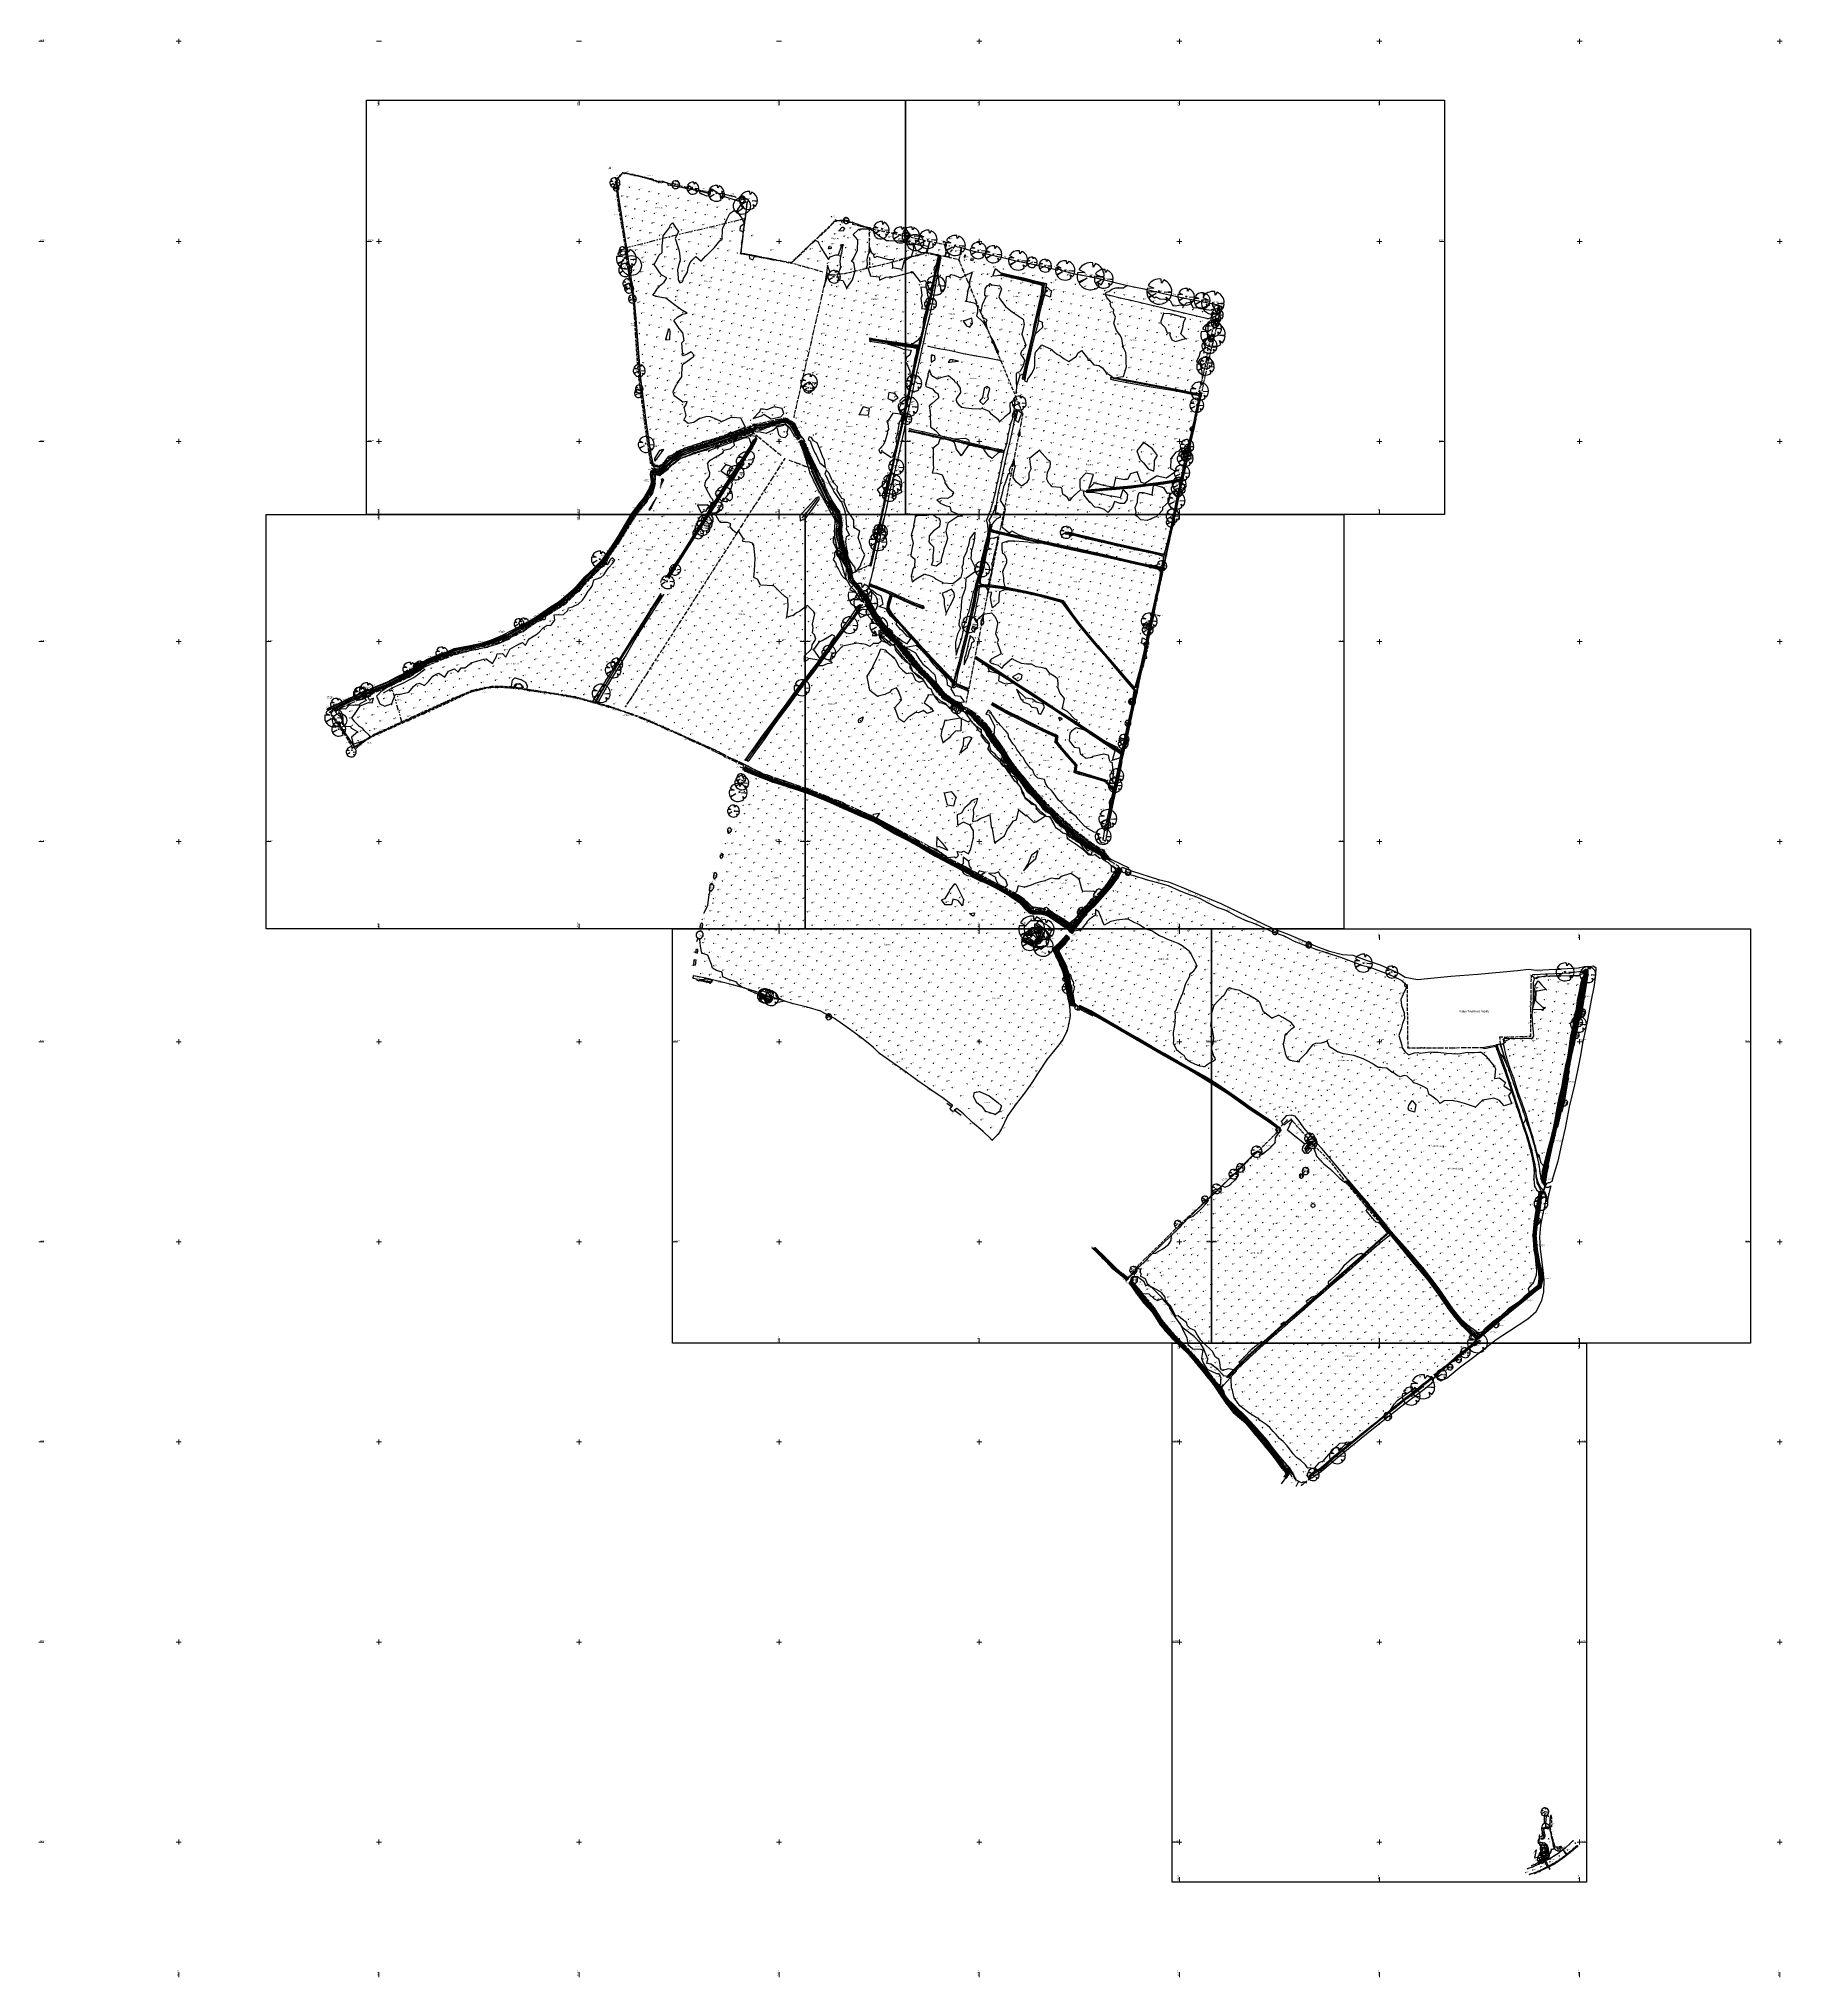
# Model space of a CAD drawing. Extents: x 452260 to 454003, y 451265 to 453203.
import ezdxf
from ezdxf.enums import TextEntityAlignment as Align

# ---------------------------------------------------------------- set-up
doc = ezdxf.new("R2010")
doc.units = 0
doc.header["$LTSCALE"] = 0.7
doc.header["$MEASUREMENT"] = 0
doc.header["$PDMODE"] = 2
doc.header["$PDSIZE"] = 0.2
for name, pattern in [('Dash-Dot', [6, 4, -1, 0, -1]), ('DASHED', [5442.857143, 3628.571429, -1814.285714]), ('Phantom Double', [18, 8, -2, 2, -2, 2, -2])]:
    doc.linetypes.add(name, pattern=pattern)
for name, color, linetype, lineweight in [('Border', 7, 'Continuous', 25), ('Default', 42, 'Continuous', 25), ('FFS_Tree Top Levels', 94, 'Continuous', 25), ('FPS_Bed Levels', 5, 'Continuous', 25), ('FPS_Bollard', 1, 'Continuous', 25), ('FPS_Bottom of Bank', 7, 'DASHED', 25), ('FPS_Buildings 3D', 1, 'Continuous', 25), ('FPS_Column', 1, 'Continuous', 25), ('FPS_Contours-Major', 5, 'Continuous', 25), ('FPS_Contours-Minor', 184, 'Continuous', 25), ('FPS_Drop Kerb', 7, 'DASHED', 25), ('FPS_Edge Area', 4, 'Continuous', 25), ('FPS_Electricty Pole', 5, 'Continuous', 25), ('FPS_Fence', 42, 'Dash-Dot', 25), ('FPS_Gate', 42, 'Continuous', 25), ('FPS_Grid', 7, 'Continuous', 13), ('FPS_Hedge', 86, 'Continuous', 25), ('FPS_Hedge Top Level', 7, 'Continuous', 25), ('FPS_Inspection Cover', 3, 'Continuous', 25), ('FPS_Inspection cover text', 7, 'Continuous', 25), ('FPS_Invert Level', 7, 'Continuous', 25), ('FPS_Kerb', 9, 'Continuous', 25), ('FPS_Levels', 7, 'Continuous', 25), ('FPS_Overhead Cables', 6, 'Phantom Double', 25), ('FPS_Pin Kerb', 7, 'Continuous', 25), ('FPS_Post', 42, 'Continuous', 25), ('FPS_Road Sign', 7, 'Continuous', 25), ('FPS_Scan Targets', 6, 'Continuous', 25), ('FPS_Spot Levels', 7, 'Continuous', 25), ('FPS_Stay', 7, 'Continuous', 25), ('FPS_Stop Valve', 7, 'Continuous', 25), ('FPS_Telecom', 5, 'Continuous', 25), ('FPS_Telecom Text', 7, 'Continuous', 25), ('FPS_Text', 7, 'Continuous', 25), ('FPS_Tie', 9, 'Continuous', 25), ('FPS_Top of Bank', 7, 'DASHED', 25), ('FPS_Tree Canopy', 3, 'Continuous', 25), ('FPS_Tree Trunk', 32, 'Continuous', 25), ('FPS_Trees', 77, 'Continuous', 25), ('FPS_Vegetation', 3, 'Continuous', 25), ('FPS_Wall Top Levels', 7, 'Continuous', 25), ('FPS_Walls', 30, 'Continuous', 25), ('FPS_Water Levels', 7, 'Continuous', 25)]:
    doc.layers.add(name, color=color, linetype=linetype, lineweight=lineweight)
doc.styles.add('Default', font='ARIALN.TTF')
doc.styles.get("Standard").update_dxf_attribs({"font": 'ARIALN.TTF'})
doc.dimstyles.get("Standard").update_dxf_attribs({"dimtxt": 0.18, "dimasz": 0.18, "dimexe": 0.18, "dimexo": 0.0625, "dimgap": 0.09, "dimtad": 0, "dimtih": 1, "dimtoh": 1, "dimdec": 4, "dimzin": 0, "dimdsep": 46, "dimtxsty": 'Standard', "dimcen": 0.09, "dimadec": 0, "dimazin": 0, "dimtfac": 1, "dimtdec": 4, "dimtofl": 0, "dimtmove": 0, "dimatfit": 3, "dimfxl": 1, "dimtolj": 1, "dimtzin": 0, "dimarcsym": 0})

# ---------------------------------------------------------------- blocks, each defined once
blk = doc.blocks.new('Tree1R')
at = {"layer": 'FPS_Trees', "color": 77, "linetype": 'Continuous', "lineweight": 25}
for points in [[(-0.873, 0.486, 0), (-0.424, 0.264, 0), (-0.967, 0.254, 0)], [(0.363, 0.931, 0), (0.187, 0.673, 0), (0.157, 0.987, 0)], [(-0.904, -0.429, 0), (-0.257, -0.156, 0), (-0.857, -0.517, 0)], [(0.995, -0.101, 0), (0.398, -0.041, 0), (1, -0.001, 0)], [(0.622, -0.785, 0), (0.536, -0.452, 0), (0.765, -0.645, 0)]]:
    blk.add_polyline3d(points, dxfattribs=at)
at = {"layer": 'FPS_Trees', "color": 42, "linetype": 'Continuous', "lineweight": 25}
blk.add_circle((0, -0.001), 0.05, dxfattribs=at)
at = {"layer": 'FPS_Trees', "color": 77, "linetype": 'Continuous', "lineweight": 25}
for start, end in [(165.198, 205.304), (80.968, 150.872), (0, 68.758), (211.031, 308.435), (319.896, 354.273)]:
    blk.add_arc((0, -0.001), 1, start, end, dxfattribs=at)
blk = doc.blocks.new('2pGate')
at = {"color": 0, "linetype": 'ByBlock', "lineweight": -2}
for points in [[(0, -0.15, 0), (0, 0.15, 0)], [(0, -0.15, 0), (1, 0.15, 0)], [(1, -0.15, 0), (0, 0.15, 0)], [(1, -0.15, 0), (1, 0.15, 0)]]:
    blk.add_polyline3d(points, dxfattribs=at)
blk = doc.blocks.new('SV')
at = {"color": 7, "linetype": 'Continuous', "lineweight": 25}
for points in [[(-0.1, 0.1, 0), (-0.1, -0.1, 0)], [(-0.1, 0.1, 0), (0.1, -0.1, 0)], [(-0.1, -0.1, 0), (0.1, 0.1, 0)], [(0.1, 0.1, 0), (-0.1, 0.1, 0)], [(0.1, -0.1, 0), (0.1, 0.1, 0)], [(-0.1, -0.1, 0), (0.1, -0.1, 0)]]:
    blk.add_polyline3d(points, dxfattribs=at)
blk = doc.blocks.new('LP')
at = {"color": 7, "linetype": 'Continuous', "lineweight": 25}
for radius in [0.066, 0.1, 0.033]:
    blk.add_circle((0, 0), radius, dxfattribs=at)
blk = doc.blocks.new('RS')
at = {"color": 7, "linetype": 'Continuous', "lineweight": 25}
blk.add_circle((0, 0), 0.1, dxfattribs=at)

msp = doc.modelspace()

# ---------------------------------------------------------------- linework, layer by layer
at = {"layer": 'Border'}
msp.add_line((453659.8, 452800), (453660.8, 452800), dxfattribs=at)
for points in [[(452587.7, 453141), (453126.3, 453141), (453126.3, 452726.9), (452587.7, 452726.9)], [(453126.3, 453141), (453664.9, 453141), (453664.9, 452726.9), (453126.3, 452726.9)], [(452487.3, 452726.9), (453025.9, 452726.9), (453025.9, 452312.8), (452487.3, 452312.8)], [(453025.9, 452726.9), (453564.5, 452726.9), (453564.5, 452312.8), (453025.9, 452312.8)], [(452893.5, 452312.8), (453432.1, 452312.8), (453432.1, 451898.7), (452893.5, 451898.7)], [(453432.1, 452312.8), (453970.8, 452312.8), (453970.8, 451898.7), (453432.1, 451898.7)], [(453392.7, 451360), (453392.7, 451898.7), (453806.8, 451898.7), (453806.8, 451360)]]:
    msp.add_lwpolyline(points, close=True, dxfattribs=at)
at = {"layer": 'Default', "ltscale": 2.857143}
msp.add_line((452956.8, 453044.1, 13.9), (452945.6, 453046.8, 13.8), dxfattribs=at)
at = {"layer": 'Default'}
for p in [(452945.6, 453046.8, 13.8), (452956.8, 453044.1, 13.9)]:
    msp.add_point(p, dxfattribs=at)
at = {"layer": 'FFS_Tree Top Levels'}
for p in [(452831, 453073.4, 28.4), (453052.5, 453025, 24.6), (453428.6, 452878.6, 24.8), (453132.6, 452859, 27.5), (453240.2, 452837.7, 22.9), (453126.9, 452823.2, 24.4), (453129.4, 452836.6, 26.2), (453116.1, 452775.8, 24.8), (453109.6, 452745.1, 26), (453111.7, 452757.5, 26.4), (453100.9, 452710.6, 26.3), (453098.7, 452699.4, 26.1), (453355.3, 452539.4, 20), (453349.3, 452518.5, 20.5)]:
    msp.add_point(p, dxfattribs=at)
at = {"layer": 'FPS_Bed Levels'}
for p in [(453158.6, 452977.7, 13.7), (453151.9, 452946.6, 13.5), (453143.9, 452910.1, 13.5), (453134, 452868.1, 13.5), (453004.5, 452821.1, 12.8), (452951.3, 452804.5, 12.8), (453023.2, 452799.4, 12.9), (453123, 452817.7, 13.5), (453115.2, 452783.5, 13.5), (452876.5, 452771.1, 12.7), (453101.7, 452721.4, 13.5), (452847.8, 452717.9, 12.9), (453061.2, 452716.6, 12.7), (453070.9, 452671.9, 12.6), (453091.6, 452676.3, 13.5), (452780.7, 452639.3, 12.7), (452659.7, 452585.5, 12.8), (452570.5, 452542.1, 12.9), (453351.7, 451959.2, 13.3)]:
    msp.add_point(p, dxfattribs=at)
at = {"layer": 'FPS_Bollard'}
for centre in [(453764.2, 451413.5, 16.4), (453765, 451413.6, 16.5)]:
    msp.add_circle(centre, 0.15, dxfattribs=at)
for p in [(453764.2, 451413.5, 16.4), (453765, 451413.6, 16.5)]:
    msp.add_point(p, dxfattribs=at)
at = {"layer": 'FPS_Bottom of Bank'}
for p, q in [((453156, 452968.4, 13.9), (453159.7, 452985.3, 13.9)), ((453157, 452968.2, 13.9), (453160.7, 452985.1, 13.9)), ((453151.5, 452946.3, 13.8), (453156, 452968.4, 13.9)), ((453152.5, 452946.1, 13.8), (453157, 452968.2, 13.9)), ((453146, 452922.2, 13.9), (453151.5, 452946.3, 13.8)), ((453146.9, 452922, 13.9), (453152.5, 452946.1, 13.8)), ((453140.6, 452898.5, 13.9), (453146, 452922.2, 13.9)), ((453141.6, 452898.2, 13.9), (453146.9, 452922, 13.9)), ((453103.6, 452899.2, 13.9), (453091.6, 452901.2, 13.9)), ((453120.5, 452897, 13.8), (453103.6, 452899.2, 13.9)), ((453139.1, 452894.3, 13.8), (453120.5, 452897, 13.8)), ((453134.7, 452872.3, 13.9), (453140.6, 452898.5, 13.9)), ((453135.7, 452872.1, 13.9), (453141.6, 452898.2, 13.9)), ((453122.6, 452817.3, 13.8), (453131.9, 452859.4, 13.8)), ((453123.5, 452817.1, 13.8), (453132.9, 452859.2, 13.8)), ((453131.9, 452859.4, 13.8), (453134.7, 452872.3, 13.9)), ((453132.9, 452859.2, 13.8), (453135.7, 452872.1, 13.9)), ((452994.8, 452818.4, 13), (452985.6, 452815.8, 13.1)), ((453004.5, 452821.4, 13.1), (452994.8, 452818.4, 13)), ((453004.3, 452820.1, 13.1), (452995.1, 452817.3, 13)), ((453008.2, 452819.8, 13), (453004.3, 452820.1, 13.1)), ((453008.6, 452821, 13), (453004.5, 452821.4, 13.1)), ((453009.9, 452818.9, 13), (453008.2, 452819.8, 13)), ((453010.6, 452820, 13), (453008.6, 452821, 13)), ((453012.3, 452817.1, 13), (453009.9, 452818.9, 13)), ((453013.3, 452818, 13), (453010.6, 452820, 13)), ((452927.7, 452796.8, 13.1), (452938.3, 452800.9, 13)), ((452928.2, 452795.5, 13.1), (452938.9, 452799.6, 13)), ((452938.3, 452800.9, 13), (452951.2, 452804.8, 13)), ((452938.9, 452799.6, 13), (452951.5, 452803.7, 13)), ((452951.2, 452804.8, 13), (452965.5, 452809.8, 13)), ((452951.5, 452803.7, 13), (452965.9, 452808.7, 13)), ((452965.5, 452809.8, 13), (452972.4, 452812.6, 13)), ((452965.9, 452808.7, 13), (452973, 452811.8, 13)), ((452971.8, 452794.7, 13.7), (452975.7, 452801.6, 13.6)), ((452976.4, 452801.2, 13.6), (452972.4, 452794.3, 13.7)), ((452976.5, 452814.8, 13.1), (452975.6, 452814.4, 13.1)), ((452975.7, 452801.6, 13.6), (452976.4, 452801.2, 13.6)), ((452976.8, 452813.6, 13.1), (452976, 452813.3, 13.1)), ((452976.4, 452801.2, 13.6), (452976.4, 452801.2, 13.6)), ((452981.6, 452815.3, 13.1), (452976.5, 452814.8, 13.1)), ((452981.7, 452814.1, 13.1), (452976.8, 452813.6, 13.1)), ((452985.6, 452815.8, 13.1), (452981.6, 452815.3, 13.1)), ((452985.8, 452814.6, 13.1), (452981.7, 452814.1, 13.1)), ((452995.1, 452817.3, 13), (452985.8, 452814.6, 13.1)), ((453013.1, 452816.2, 13), (453012.3, 452817.1, 13)), ((453013.6, 452815.2, 13), (453013.1, 452816.2, 13)), ((453014.1, 452816.9, 13), (453013.3, 452818, 13)), ((453016.9, 452807.7, 13.1), (453013.6, 452815.2, 13)), ((453014.8, 452815.8, 13), (453014.1, 452816.9, 13)), ((453018.1, 452808.2, 13.1), (453014.8, 452815.8, 13)), ((453023.9, 452799.1, 13), (453023.1, 452799.8, 13)), ((453026.7, 452793.4, 13), (453023.9, 452799.1, 13)), ((453115.5, 452786.1, 13.9), (453122.6, 452817.3, 13.8)), ((453116.4, 452785.9, 13.9), (453123.5, 452817.1, 13.8)), ((452886.1, 452777.1, 13.1), (452891.2, 452781.9, 13.2)), ((452887.1, 452776.1, 13.1), (452892.1, 452780.8, 13.2)), ((452891.2, 452781.9, 13.2), (452898.3, 452786.8, 13.1)), ((452892.1, 452780.8, 13.2), (452899, 452785.6, 13.1)), ((452898.3, 452786.8, 13.1), (452905.2, 452790.2, 13.1)), ((452899, 452785.6, 13.1), (452905.7, 452788.9, 13.1)), ((452905.2, 452790.2, 13.1), (452915.7, 452793.6, 13.1)), ((452905.7, 452788.9, 13.1), (452916.1, 452792.3, 13.1)), ((452915.7, 452793.6, 13.1), (452927.7, 452796.8, 13.1)), ((452916.1, 452792.3, 13.1), (452928.2, 452795.5, 13.1)), ((452958.8, 452774.7, 13.7), (452971.8, 452794.7, 13.7)), ((452972.4, 452794.3, 13.7), (452959.4, 452774.2, 13.7)), ((453025.3, 452792.7, 13), (453022.6, 452798.1, 13)), ((453030.2, 452781.9, 13.1), (453025.3, 452792.7, 13)), ((453031.6, 452782.6, 13.1), (453026.7, 452793.4, 13)), ((453034.8, 452771.6, 13), (453030.2, 452781.9, 13.1)), ((453036.2, 452772.2, 13), (453031.6, 452782.6, 13.1)), ((453111.1, 452766.3, 13.9), (453115.5, 452786.1, 13.9)), ((453112.1, 452766, 13.9), (453116.4, 452785.9, 13.9)), ((452871.3, 452767, 13.1), (452871.9, 452769.6, 13.1)), ((452872, 452762.7, 13.1), (452871.3, 452767, 13.1)), ((452871.9, 452769.6, 13.1), (452872.8, 452770.9, 13)), ((452872.4, 452759.6, 13.1), (452872, 452762.7, 13.1)), ((452872.8, 452770.9, 13), (452875.7, 452771.9, 13.2)), ((452872.8, 452767, 13.1), (452873.2, 452769, 13.1)), ((452873.4, 452762.9, 13.1), (452872.8, 452767, 13.1)), ((452873.2, 452769, 13.1), (452873.9, 452770.1, 13)), ((452873.8, 452759.6, 13.1), (452873.4, 452762.9, 13.1)), ((452873.9, 452770.1, 13), (452875.4, 452770.5, 13.2)), ((452875.4, 452770.5, 13.2), (452876.7, 452770.2, 13.1)), ((452875.7, 452771.9, 13.2), (452876.9, 452771.6, 13.1)), ((452876.7, 452770.2, 13.1), (452879.1, 452770.1, 13.1)), ((452876.9, 452771.6, 13.1), (452878.9, 452771.5, 13.1)), ((452878.9, 452771.5, 13.1), (452881, 452772.1, 13.2)), ((452879.1, 452770.1, 13.1), (452881.6, 452770.8, 13.2)), ((452881, 452772.1, 13.2), (452883, 452773.3, 13.1)), ((452881.6, 452770.8, 13.2), (452884, 452772.3, 13.1)), ((452883, 452773.3, 13.1), (452886.1, 452777.1, 13.1)), ((452884, 452772.3, 13.1), (452887.1, 452776.1, 13.1)), ((452937.8, 452741.8, 13.8), (452950.4, 452761.7, 13.7)), ((452950.8, 452761.4, 13.7), (452938.5, 452741.5, 13.8)), ((452950.4, 452761.7, 13.7), (452958.8, 452774.7, 13.7)), ((452959.4, 452774.2, 13.7), (452950.8, 452761.4, 13.7)), ((453038.3, 452763.8, 13.1), (453034.8, 452771.6, 13)), ((453039.7, 452764.4, 13.1), (453036.2, 452772.2, 13)), ((453043.6, 452752.5, 13), (453038.3, 452763.8, 13.1)), ((453045, 452753.2, 13), (453039.7, 452764.4, 13.1)), ((453103.2, 452730.5, 13.9), (453111.1, 452766.3, 13.9)), ((453104.1, 452730.3, 13.9), (453112.1, 452766, 13.9)), ((452860, 452737.6, 13.2), (452864.8, 452743.3, 13.1)), ((452861.1, 452736.7, 13.2), (452866, 452742.5, 13.1)), ((452864.8, 452743.3, 13.1), (452869.5, 452751.4, 13.2)), ((452866, 452742.5, 13.1), (452870.8, 452750.8, 13.2)), ((452869.5, 452751.4, 13.2), (452872.1, 452757.7, 13.1)), ((452870.8, 452750.8, 13.2), (452873.4, 452757.3, 13.1)), ((452872.1, 452757.7, 13.1), (452872.4, 452759.6, 13.1)), ((452873.4, 452757.3, 13.1), (452873.8, 452759.6, 13.1)), ((452930.1, 452729.9, 13.7), (452937.8, 452741.8, 13.8)), ((452938.5, 452741.5, 13.8), (452930.7, 452729.7, 13.8)), ((453029.5, 452731, 13.6), (453038.2, 452742.5, 13.6)), ((453049.4, 452740.5, 13), (453043.6, 452752.5, 13)), ((453050.8, 452741.3, 13), (453045, 452753.2, 13)), ((453058.3, 452729.3, 13), (453050.8, 452741.3, 13)), ((452846.9, 452718.1, 13.2), (452852.6, 452727.6, 13.2)), ((452847.9, 452717.4, 13.2), (452853.8, 452726.8, 13.2)), ((452852.6, 452727.6, 13.2), (452860, 452737.6, 13.2)), ((452853.8, 452726.8, 13.2), (452861.1, 452736.7, 13.2)), ((452912.8, 452702.5, 14), (452930.1, 452729.9, 13.7)), ((452930.7, 452729.7, 13.8), (452913.3, 452702.3, 14)), ((453023.3, 452724, 13.6), (453029.5, 452731, 13.6)), ((453056.9, 452728.6, 13), (453049.4, 452740.5, 13)), ((453059.2, 452723.1, 13), (453056.9, 452728.6, 13)), ((453060.7, 452723.7, 13), (453058.3, 452729.3, 13)), ((453060.1, 452716.8, 13), (453059.2, 452723.1, 13)), ((453061.7, 452716.6, 13), (453060.7, 452723.7, 13)), ((453094.3, 452689.9, 13.9), (453103.2, 452730.5, 13.9)), ((453095.2, 452689.7, 13.9), (453104.1, 452730.3, 13.9)), ((452830.6, 452691.8, 13.2), (452839.1, 452705, 13.2)), ((452831.6, 452691.1, 13.2), (452840.1, 452704.3, 13.2)), ((452839.1, 452705, 13.2), (452846.9, 452718.1, 13.2)), ((452840.1, 452704.3, 13.2), (452847.9, 452717.4, 13.2)), ((452913.3, 452702.3, 14), (452889.5, 452665.2, 14)), ((452903.5, 452687.9, 14.1), (452912.8, 452702.5, 14)), ((453059.3, 452708.8, 13), (453060.1, 452716.8, 13)), ((453060.6, 452699.4, 13), (453059.3, 452708.8, 13)), ((453061, 452708.9, 13), (453061.7, 452716.6, 13)), ((453062.2, 452699.7, 13), (453061, 452708.9, 13)), ((452814.7, 452673.1, 13.2), (452824.1, 452683.1, 13.2)), ((452824.1, 452683.1, 13.2), (452830.6, 452691.8, 13.2)), ((452825, 452682.3, 13.2), (452831.6, 452691.1, 13.2)), ((452888.9, 452665.6, 14), (452903.5, 452687.9, 14.1)), ((453063.8, 452686.6, 13), (453060.6, 452699.4, 13)), ((453065.4, 452687.1, 13), (453062.2, 452699.7, 13)), ((453066, 452680.4, 13), (453063.8, 452686.6, 13)), ((453067.5, 452681.1, 13), (453065.4, 452687.1, 13)), ((453091.1, 452675.7, 13.8), (453094.3, 452689.9, 13.9)), ((453092.1, 452675.5, 13.8), (453095.2, 452689.7, 13.9)), ((452797.6, 452655.2, 13.2), (452805.9, 452664.8, 13.2)), ((452798.5, 452654.4, 13.2), (452806.8, 452663.9, 13.2)), ((452805.9, 452664.8, 13.2), (452814.7, 452673.1, 13.2)), ((452806.8, 452663.9, 13.2), (452815.5, 452672.3, 13.2)), ((452815.5, 452672.3, 13.2), (452825, 452682.3, 13.2)), ((452889.5, 452665.2, 14), (452888.9, 452665.6, 14)), ((453068.5, 452676.3, 13), (453066, 452680.4, 13)), ((453070, 452676.9, 13), (453067.5, 452681.1, 13)), ((453069.8, 452671.6, 13), (453068.5, 452676.3, 13)), ((453071.3, 452672, 13), (453070, 452676.9, 13)), ((452780.1, 452640.1, 13.2), (452789.1, 452647.8, 13.1)), ((452780.9, 452638.9, 13.2), (452789.8, 452646.9, 13.1)), ((452789.1, 452647.8, 13.1), (452797.6, 452655.2, 13.2)), ((452789.8, 452646.9, 13.1), (452798.5, 452654.4, 13.2)), ((452882.4, 452646.4, 14), (452873.1, 452632.6, 14.1)), ((452756.3, 452624.2, 13.2), (452771.4, 452634.7, 13.2)), ((452757.1, 452623, 13.2), (452772.3, 452633.4, 13.2)), ((452771.4, 452634.7, 13.2), (452780.1, 452640.1, 13.2)), ((452772.3, 452633.4, 13.2), (452780.9, 452638.9, 13.2)), ((452873.1, 452632.6, 14.1), (452864.2, 452618.1, 14.1)), ((452712.5, 452601.8, 13.1), (452723.6, 452606.4, 13.1)), ((452723.6, 452606.4, 13.1), (452732.6, 452611, 13.2)), ((452724.3, 452604.9, 13.1), (452733.4, 452609.4, 13.2)), ((452732.6, 452611, 13.2), (452745.9, 452618, 13.2)), ((452733.4, 452609.4, 13.2), (452746.6, 452616.7, 13.2)), ((452745.9, 452618, 13.2), (452756.3, 452624.2, 13.2)), ((452746.6, 452616.7, 13.2), (452757.1, 452623, 13.2)), ((452864.2, 452618.1, 14.1), (452855, 452603.6, 14)), ((452647.8, 452582.2, 13.2), (452659.2, 452586.6, 13.2)), ((452659.2, 452586.6, 13.2), (452668.8, 452590.2, 13.1)), ((452659.8, 452585.1, 13.2), (452669.4, 452588.8, 13.1)), ((452668.8, 452590.2, 13.1), (452675.3, 452592.9, 13.1)), ((452669.4, 452588.8, 13.1), (452675.7, 452591.5, 13.1)), ((452675.3, 452592.9, 13.1), (452691.2, 452596.1, 13.2)), ((452675.7, 452591.5, 13.1), (452691.6, 452594.7, 13.2)), ((452691.2, 452596.1, 13.2), (452702.3, 452598.5, 13.1)), ((452691.6, 452594.7, 13.2), (452702.6, 452597.1, 13.1)), ((452702.3, 452598.5, 13.1), (452712.5, 452601.8, 13.1)), ((452702.6, 452597.1, 13.1), (452713, 452600.4, 13.1)), ((452713, 452600.4, 13.1), (452724.3, 452604.9, 13.1)), ((452844.5, 452587.1, 14.1), (452829, 452561.3, 14)), ((452855, 452603.6, 14), (452844.5, 452587.1, 14.1)), ((452617.9, 452564.6, 13.1), (452626.4, 452568.9, 13.1)), ((452618.8, 452562.7, 13.1), (452627.3, 452567, 13.1)), ((452626.4, 452568.9, 13.1), (452647.8, 452582.2, 13.2)), ((452627.3, 452567, 13.1), (452648.5, 452580.8, 13.2)), ((452648.5, 452580.8, 13.2), (452659.8, 452585.1, 13.2)), ((452569.6, 452543.1, 13.2), (452582.3, 452548.4, 13.2)), ((452582.3, 452548.4, 13.2), (452590.4, 452552.2, 13.1)), ((452583, 452546.7, 13.2), (452591.4, 452550.5, 13.1)), ((452592.5, 452553.2, 13.1), (452595.2, 452554.5, 13.1)), ((452593.1, 452551.3, 13.1), (452596, 452552.6, 13.1)), ((452595.2, 452554.5, 13.1), (452607.8, 452559.4, 13.2)), ((452596, 452552.6, 13.1), (452608.6, 452557.4, 13.2)), ((452607.8, 452559.4, 13.2), (452617.9, 452564.6, 13.1)), ((452608.6, 452557.4, 13.2), (452618.8, 452562.7, 13.1)), ((452737.4, 452557.3, 13.9), (452736.2, 452554.9, 13.9)), ((452740.5, 452557.7, 13.9), (452737.4, 452557.3, 13.9)), ((452743, 452555.9, 14), (452740.5, 452557.7, 13.9)), ((452743.5, 452553.8, 13.9), (452743, 452555.9, 14)), ((452829, 452561.3, 14), (452816.4, 452539.8, 14)), ((452557.8, 452537, 13.1), (452548, 452532.4, 13.2)), ((452558.7, 452535.4, 13.1), (452548.8, 452530.8, 13.2)), ((452557.8, 452537, 13.1), (452569.6, 452543.1, 13.2)), ((452558.7, 452535.4, 13.1), (452570.5, 452541.5, 13.2)), ((452570.5, 452541.5, 13.2), (452583, 452546.7, 13.2)), ((453527.5, 452096.3, 14.1), (453525.5, 452093.2, 14)), ((453525.5, 452093.2, 14), (453525.9, 452091.2, 14)), ((453525.9, 452091.2, 14), (453527.5, 452090.3, 14)), ((453528.5, 452094.1, 14), (453527.5, 452096.3, 14.1)), ((453527.5, 452090.3, 14), (453529.7, 452092.8, 14.1)), ((453529.7, 452092.8, 14.1), (453528.5, 452094.1, 14)), ((453607.6, 452007.4, 14.2), (453595.3, 451996.7, 14.2)), ((453584.4, 451987.3, 14.2), (453562.5, 451967.6, 14.1)), ((453595.3, 451996.7, 14.2), (453584.4, 451987.3, 14.2)), ((453562.5, 451967.6, 14.1), (453548.6, 451955.3, 14.2)), ((453548.6, 451955.3, 14.2), (453536.1, 451944.7, 14.2)), ((453523.1, 451933.1, 14.2), (453509.2, 451921.3, 14.2)), ((453536.1, 451944.7, 14.2), (453523.1, 451933.1, 14.2)), ((453497, 451910.7, 14.2), (453484.5, 451899.5, 14.3)), ((453509.2, 451921.3, 14.2), (453497, 451910.7, 14.2)), ((453484.5, 451899.5, 14.3), (453468.7, 451885.5, 14.3)), ((453459, 451875.5, 14.2), (453449.2, 451865.1, 14.3)), ((453468.7, 451885.5, 14.3), (453459, 451875.5, 14.2))]:
    msp.add_line(p, q, dxfattribs=at)
at = {"layer": 'FPS_Bottom of Bank', "flags": 128}
for points, elevation in [([(453016.9, 452807.7), (453018.5, 452804.7), (453019.3, 452803.4)], 13.1), ([(453018.1, 452808.2), (453020.2, 452803.9)], 13.1), ([(453022.6, 452798.1), (453021.9, 452799.3), (453021.4, 452800.2)], 13), ([(453023.1, 452799.8), (453022.2, 452800.7)], 13)]:
    msp.add_lwpolyline(points, dxfattribs=dict(at, elevation=elevation))
at = {"layer": 'FPS_Bottom of Bank'}
for points in [[(453244.4, 452862.2, 13.8), (453247.1, 452874.4, 13.8), (453249.6, 452885.5, 13.7), (453251.7, 452894.9, 13.8), (453254.2, 452906.1, 13.7), (453256.6, 452916.1, 13.7), (453258.8, 452927, 13.8), (453261, 452937.1, 13.8), (453263.9, 452946.9, 13.7), (453265.3, 452956.9, 13.7), (453255.2, 452959.2, 13.9), (453244, 452962, 14), (453233, 452964.5, 13.9), (453221.9, 452966.9, 13.8)], [(453439.2, 452931.6, 13.3), (453440.3, 452935.4, 13.3)], [(453148.9, 452895.4, 13.6), (453159.5, 452893, 13.8), (453170.1, 452891.1, 13.7), (453184.1, 452887.8, 13.8), (453194.9, 452885.9, 13.7), (453206.8, 452883.8, 13.7), (453220.4, 452881.3, 13.8)], [(453421.1, 452846.6, 13.6), (453416.3, 452847.3, 13.7), (453396.5, 452851.2, 13.8), (453370, 452856, 13.7), (453347.6, 452860.3, 13.7), (453334.3, 452862.8, 13.9)], [(453421.6, 452848.8, 13.7), (453420.3, 452842, 13.6), (453417.4, 452829.6, 13.7), (453414.3, 452815.3, 13.7), (453410.4, 452798.4, 13.7), (453408, 452787, 13.7), (453405, 452773.4, 13.8), (453402.1, 452759.9, 13.9), (453398.9, 452744.3, 13.9), (453395.6, 452728.2, 13.8), (453391.5, 452710, 13.8), (453388.1, 452694.9, 13.9), (453384.9, 452679.1, 13.9), (453383.3, 452672, 14), (453380.7, 452660.9, 13.9), (453377, 452645.1, 13.9), (453373.7, 452629.2, 13.9), (453369.2, 452606.5, 13.8), (453366.4, 452593.8, 13.9), (453361.7, 452573.1, 13.8), (453357.8, 452554.3, 13.9), (453357, 452551, 13.8), (453353, 452533.1, 13.8), (453349, 452514.4, 13.8), (453344.8, 452495.9, 13.8), (453341.5, 452480.5, 13.8), (453337.6, 452461, 13.7), (453333, 452441.2, 13.6), (453330.5, 452429.6, 13.6), (453327, 452411.9, 13.7)], [(453217.1, 452737.1, 13.8), (453219.4, 452749, 13.8), (453221.5, 452758.9, 13.8), (453223.8, 452769.7, 13.8), (453226.2, 452780.5, 13.8), (453228.6, 452790.9, 13.8), (453231.1, 452801.5, 13.8), (453233.5, 452812.2, 13.8), (453235.6, 452822.5, 13.8), (453236.5, 452827.9, 13.8)], [(453130.3, 452811.3, 13.5), (453132.1, 452810.7, 13.8), (453143.3, 452808.6, 13.8), (453154.3, 452805.8, 13.8), (453164.1, 452803.7, 13.9), (453174.7, 452801.4, 13.8), (453185.1, 452799, 13.8), (453196.1, 452796.2, 13.9), (453206.6, 452793.9, 13.9), (453217, 452791.4, 13.9), (453220.8, 452790.7, 13.9)], [(453308.1, 452750.5, 13.8), (453323.6, 452751.9, 13.9), (453336.7, 452753.2, 13.9), (453351.8, 452754.5, 13.9), (453365.9, 452756.2, 13.9), (453383.9, 452758.4, 13.9), (453395.8, 452760.6, 13.9), (453400.4, 452761.7, 13.9), (453402.4, 452761.6, 13.9)], [(453174.4, 452555.6, 13.4), (453177.3, 452567.6, 13.7), (453180.3, 452579, 13.7), (453183.2, 452590.6, 13.7), (453187, 452605.6, 13.7), (453188.8, 452613.2, 13.7), (453191.3, 452624.3, 13.8), (453194.2, 452636.8, 13.7), (453196.5, 452648.5, 13.7), (453199.2, 452660.5, 13.7), (453200.9, 452667.9, 13.8), (453203.5, 452678.9, 13.8), (453206.6, 452693.5, 13.8), (453209.3, 452704.8, 13.8), (453211.6, 452717.1, 13.8)], [(453210.5, 452711.2, 13.8), (453212.6, 452710.7, 13.9), (453231.5, 452706.2, 13.8), (453249, 452702.3, 13.9), (453263.7, 452699, 13.9), (453282.3, 452695, 13.9), (453300.8, 452691, 13.9), (453323, 452686.1, 13.9), (453339.6, 452682.3, 13.9), (453355.4, 452678.8, 13.9), (453371.6, 452675, 13.9), (453382, 452672.4, 13.9)], [(453386.3, 452686.4, 13.9), (453369.8, 452689.8, 14), (453355.7, 452693, 14), (453338.1, 452696.7, 13.9), (453322.5, 452700.4, 14), (453307.3, 452703.9, 14), (453293.2, 452707.3, 14), (453288.2, 452708.3, 13.9)], [(453090.8, 452656.5, 13.8), (453098, 452653.9, 13.7), (453106.9, 452650.2, 13.7), (453116, 452646, 13.7), (453125.1, 452641.8, 13.8), (453134.2, 452637.7, 13.8), (453143.6, 452634.3, 13.8)], [(453188.6, 452552.1, 13.8), (453176.2, 452557.2, 13.7), (453175, 452557.9, 13.6), (453173.2, 452560.3, 13.8), (453166.3, 452567.7, 13.8), (453159.2, 452575.3, 13.8), (453151.5, 452583.5, 13.8), (453144.7, 452590.7, 13.8), (453139.2, 452596.9, 13.6), (453138.8, 452597.4, 13.6), (453138.8, 452597.4, 13.6), (453138.1, 452598.4, 13.7), (453131.5, 452605.5, 13.8), (453125.4, 452612.6, 13.8), (453119, 452619.6, 13.8), (453113.1, 452626.4, 13.8), (453109.3, 452632.1, 13.8), (453108.8, 452634.4, 13.8), (453109.6, 452638, 13.7), (453112.5, 452647.7, 13.7)], [(453357, 452550.4, 13.8), (453354.4, 452553.4, 14), (453342.5, 452567.3, 14), (453330.6, 452581.1, 14), (453319.8, 452593.7, 13.9), (453308.8, 452606.3, 14), (453298.9, 452618.5, 13.9), (453291.2, 452629, 14), (453283.6, 452639.7, 13.9), (453266.4, 452644.5, 14), (453252.7, 452647.8, 13.9), (453240, 452650.4, 13.9), (453224.8, 452653.6, 13.9), (453210.1, 452655.4, 13.9), (453203.9, 452655.7, 13.9), (453199.4, 452656.1, 13.8), (453198.3, 452656.4, 13.7)], [(453080.2, 452634.7, 13.8), (453073.4, 452624.2, 13.7), (453065.2, 452613.5, 13.7), (453057.1, 452602.6, 13.8), (453049.6, 452592.2, 13.9), (453041.5, 452581.2, 13.8), (453033.3, 452570.2, 13.9), (453024.8, 452559.2, 13.9), (453016.9, 452548.5, 13.9), (453008.4, 452537.3, 13.9), (453000.2, 452526.2, 13.9), (452992.1, 452514.9, 14), (452983.8, 452503.3, 13.9), (452975.2, 452491.5, 14), (452967.8, 452481.3, 14.1)], [(453342.3, 452489.4, 13.9), (453337.9, 452492.3, 14), (453325.7, 452500.1, 14), (453311.2, 452509.8, 14), (453296.1, 452519.7, 14), (453280.7, 452529.8, 13.9), (453265.4, 452539.9, 14), (453253.4, 452547.6, 14), (453238.2, 452557.3, 14), (453224.5, 452566.6, 14), (453213.8, 452573.7, 14), (453196.6, 452584.8, 13.9), (453195.8, 452583.4, 13.9), (453206.1, 452576.5, 14), (453212.6, 452572.2, 14.1), (453223.6, 452565.3, 14.1), (453237.4, 452556.3, 14), (453252.6, 452546.5, 14), (453264.5, 452538.6, 14), (453279.9, 452528.6, 14), (453295.2, 452518.5, 14), (453310.3, 452508.5, 14), (453324.6, 452498.7, 14), (453337, 452491, 14), (453341.8, 452487.5, 13.9)], [(453196.5, 452584, 13.7), (453213.3, 452572.9, 13.9), (453224.1, 452565.9, 13.9), (453237.9, 452556.7, 13.9), (453253.1, 452547, 13.9), (453265.1, 452539.2, 13.9), (453280.3, 452529.2, 13.9), (453295.7, 452519.1, 13.9), (453310.8, 452509.2, 13.9), (453325.2, 452499.4, 13.9), (453337.5, 452491.6, 13.9), (453342.2, 452488.4, 13.8)], [(453187.8, 452530.8, 13.2), (453192.6, 452528.8, 13.2), (453198.6, 452522.4, 13.1), (453205.4, 452516.2, 13.2), (453207.8, 452513.1, 13.2), (453213.3, 452504.1, 13.1), (453219.7, 452495.4, 13), (453225.8, 452486, 13), (453231.5, 452476.9, 13.1), (453237.9, 452468.4, 13.1), (453243.9, 452461.5, 13.1), (453250.7, 452452.6, 13.1), (453258.9, 452443.4, 13), (453266.2, 452434.7, 13.1), (453272.9, 452429, 13), (453282, 452418.7, 13), (453285.6, 452416.2, 13), (453289.8, 452412.7, 13), (453295.6, 452406.3, 13), (453304.8, 452399.8, 13.1), (453312, 452394.9, 13.1), (453322, 452388.9, 13), (453328.7, 452385, 13)], [(453334.4, 452453.3, 13.9), (453331.6, 452455.9, 14), (453326.6, 452461.6, 13.9), (453312.2, 452465.9, 13.9), (453300.6, 452469.3, 13.9), (453296.8, 452470.5, 13.9), (453297.7, 452476.3, 13.9), (453288.9, 452486.4, 13.9), (453281.7, 452495, 13.9), (453277.9, 452500, 13.9), (453278.7, 452503.9, 13.9), (453278.4, 452505.4, 13.9), (453277.2, 452506.6, 13.9), (453264, 452512.5, 13.9), (453251.5, 452518.7, 13.9), (453239.7, 452524.7, 13.9), (453228.7, 452530.1, 13.8), (453224.6, 452532.2, 13.8), (453214.3, 452538.1, 13.9), (453213.2, 452538.7, 13.9), (453212.3, 452536.9, 13.9), (453228, 452528.2, 13.9), (453238.9, 452522.8, 13.9), (453250.7, 452516.9, 13.9), (453263.2, 452510.8, 13.9), (453275.7, 452505.2, 13.9), (453276.3, 452504.3, 13.9), (453275.5, 452499.7, 13.9), (453280.3, 452494, 13.9), (453287.7, 452485.5, 13.9), (453295.7, 452476, 13.9), (453294.6, 452469.5, 13.9), (453300, 452467.5, 13.9), (453311.8, 452464.3, 13.9), (453325.8, 452460, 13.9), (453330.5, 452454.8, 14), (453333.8, 452450.6, 13.9)], [(453335.2, 452451.2, 13.7), (453332.9, 452453.5, 13.8), (453326.4, 452460.9, 13.8), (453312, 452465.2, 13.8), (453300.3, 452468.4, 13.8), (453295.8, 452470, 13.8), (453296.9, 452476.1, 13.8), (453288.4, 452485.9, 13.8), (453281, 452494.5, 13.8), (453276.6, 452499.9, 13.8), (453277.5, 452504.4, 13.8), (453276.8, 452505.6, 13.8), (453263.6, 452511.7, 13.8), (453251.2, 452517.9, 13.8), (453239.4, 452523.7, 13.8), (453224.4, 452530.9, 13.7), (453212.8, 452537.5, 13.8)], [(452965.6, 452470.8, 14.2), (452973.5, 452467.6, 14.2), (452980.9, 452464.6, 14.2), (452993, 452459.8, 14.3), (453008, 452455, 14.2), (453029.1, 452448, 14.2), (453045.8, 452441.4, 14.1), (453063, 452433.7, 14.1), (453078.6, 452426.9, 14.1), (453094.4, 452420.3, 14.2), (453103.2, 452415, 14.2), (453115.7, 452407.8, 14.2), (453128.8, 452401.1, 14.2), (453141.9, 452393.9, 14.2), (453156, 452385.5, 14.1), (453171.8, 452377.1, 14.1), (453187.6, 452368.8, 13.9), (453203.7, 452360.3, 14), (453217, 452353.4, 14.1), (453230.1, 452345.8, 14.1), (453240.4, 452338.8, 14.3), (453245.3, 452333.3, 14.3), (453249.8, 452328.9, 14.2), (453253.2, 452327.9, 14.1), (453260.1, 452327.8, 14.3), (453265.9, 452326.8, 14.1), (453268.6, 452325.7, 14.3), (453277.2, 452320.2, 14.2), (453286, 452314.2, 14.3), (453289.3, 452311.9, 14.1), (453289.8, 452310.7, 14.1), (453290.3, 452310, 14.2), (453292.6, 452308.5, 14.2), (453293.2, 452308.9, 14.1), (453301, 452319.6, 13.6), (453307.3, 452328.1, 13.8), (453315.5, 452335.9, 14), (453323.4, 452344.9, 13.9), (453332.2, 452354.7, 13.9), (453338.6, 452363.5, 13.9), (453342.6, 452371.3, 13.8)], [(453292.5, 452312.4, 12.7), (453292.2, 452312, 12.7), (453291.2, 452310.6, 12.7), (453291.8, 452310.1, 12.7), (453292.8, 452311.5, 12.7), (453296.3, 452315.9, 12.7), (453305.9, 452328.8, 12.7), (453314.2, 452337, 12.7), (453322.7, 452346.7, 12.7), (453330.8, 452356.1, 12.6), (453337.3, 452364.1, 12.6), (453340.9, 452371.6, 12.5)], [(453340.2, 452372, 12.5), (453336.7, 452364.6, 12.6), (453330.2, 452356.6, 12.6), (453322.1, 452347.2, 12.7), (453313.6, 452337.6, 12.7), (453305.3, 452329.4, 12.7), (453295.7, 452316.4, 12.7), (453292.9, 452312.9, 12.7)], [(453295.7, 452233.5, 14.3), (453295.6, 452234.5, 14.2), (453296.3, 452235.2, 14.1), (453296.5, 452237.2, 14), (453295.3, 452238.3, 14.1), (453292.1, 452254.2, 13.9), (453291.4, 452256.4, 13.8), (453290.4, 452264.8, 14), (453286.9, 452276.4, 14.1), (453279.4, 452291.1, 14.2), (453285.9, 452297.5, 14.2), (453290, 452303.4, 14.1), (453289.8, 452304.3, 14.2), (453287, 452306.4, 14.2), (453281, 452299.9, 14.1), (453276.2, 452295.7, 14.1), (453273.2, 452292.6, 14.1), (453276.7, 452285.4, 14.1), (453280.1, 452277.8, 14.2), (453283.7, 452269.9, 14.1), (453285.2, 452262.6, 14), (453286.5, 452254.2, 14.1), (453287.8, 452248.2, 14), (453290.1, 452235.8, 14.2), (453290.7, 452226, 14.1), (453289.7, 452218.5, 14.1), (453287.8, 452211.3, 14.1), (453283.1, 452201.6, 14.2), (453275.5, 452192, 14), (453267.9, 452182.7, 14.1), (453258.8, 452168.9, 14.2), (453252.7, 452159.1, 14.1), (453244.1, 452147.3, 14.1), (453236.8, 452138.1, 14.2), (453228.7, 452126.4, 14.2), (453221.8, 452112.4, 14.3), (453219, 452107.6, 14.3), (453212.9, 452101.8, 14.3), (453211.5, 452102.9, 14.3)], [(453808.1, 452271.7, 12.6), (453799.8, 452231.5, 12.6), (453798.6, 452226.9, 12.6), (453798.4, 452221.1, 12.6), (453797.6, 452217.6, 12.6), (453791.1, 452183.4, 12.6), (453782.6, 452142.6, 12.7), (453771.5, 452091.4, 12.8), (453764.8, 452060.6, 12.9), (453764.1, 452060.7, 12.9), (453770.7, 452091.6, 12.8), (453781.8, 452142.8, 12.7), (453790.3, 452183.5, 12.6), (453796.8, 452217.7, 12.6), (453797.6, 452221.2, 12.6), (453797.8, 452227.1, 12.6), (453799.1, 452231.7, 12.6), (453807.3, 452271.8, 12.6)], [(452990.3, 452242.3, 13.9), (452987.2, 452243.5, 13.9), (452983.2, 452245.2, 13.7)], [(453758.6, 452084.7, 14.6), (453756, 452094.7, 14.4), (453753.2, 452105.1, 14.3), (453749.6, 452116.4, 14.3), (453746.5, 452127.3, 14.2), (453742.7, 452138.6, 14.1), (453738.3, 452150.3, 14.2), (453734.5, 452162.6, 14.2), (453730.3, 452173.8, 14.2), (453726.9, 452184.7, 14.2), (453724.6, 452195.1, 14.1), (453723.7, 452198.5, 14.2)], [(453716.7, 452194.3, 14.3), (453721.8, 452179.1, 14.2), (453726, 452168.7, 14.1), (453729.6, 452158, 14.1), (453733.3, 452147, 14.1), (453736.8, 452135.6, 14.1), (453740.3, 452125.9, 14.2), (453743.7, 452115.2, 14.2), (453747.1, 452104.5, 14.3), (453750, 452094.7, 14.3), (453752.9, 452082.9, 14.3), (453754.7, 452072.1, 14.3), (453754.2, 452062.3, 14.3), (453754.9, 452055.9, 14.3), (453757.4, 452051.5, 14.3), (453759.5, 452050.1, 14.4)], [(453347.4, 451963.6, 13.3), (453337.2, 451973.2, 13.3), (453327, 451983.7, 13.3), (453315.9, 451994.3, 13.2)], [(453655.8, 451866.3, 13.8), (453677.4, 451884.9, 13.7), (453695.3, 451898.7, 13.6), (453697.3, 451901.8, 13.7), (453699, 451903.3, 13.4)], [(453531.1, 451766, 14.2), (453535.6, 451769.1, 14.2), (453541.3, 451771.7, 14.2), (453547.8, 451777.5, 14.1), (453554.9, 451784.3, 14), (453572.9, 451799.4, 14), (453599.5, 451821, 14.1), (453626.4, 451843, 13.9), (453652.2, 451863.4, 13.9)]]:
    msp.add_polyline3d(points, dxfattribs=at)
for points in [[(453251.8, 452306.1, 13.3), (453248.3, 452306.2, 13.4), (453247.4, 452309.7, 14.3), (453252.5, 452314.1, 14.4), (453258.4, 452314.6, 14.7), (453264.2, 452314, 14.4), (453268.4, 452309.6, 14.2), (453270, 452302.1, 14.3), (453267.5, 452296.4, 14.5), (453262, 452292.5, 14.2), (453252.3, 452295.8, 14.2), (453243.1, 452300.3, 14.2), (453242.9, 452302.1, 14), (453247.6, 452303.2, 13.6), (453251, 452302.4, 13.5), (453254.8, 452300.1, 13.4), (453258.7, 452302.8, 13.4), (453258.7, 452302.8, 13.4), (453259.4, 452307.7, 13.4), (453257, 452309.7, 13.3), (453254.1, 452308.2, 13.4), (453252.4, 452306.7, 13.4)], [(453194.2, 452145.4, 14), (453195.3, 452149.3, 14.2), (453200.1, 452150.2, 14.1), (453209.9, 452145.9, 14.1), (453218.6, 452139.4, 14.1), (453222.2, 452136, 14.2), (453220.3, 452130.4, 14.2), (453216.1, 452127.3, 14.2), (453210.9, 452129.1, 14.1), (453206.5, 452130.3, 14.1), (453203.6, 452134.2, 14.1), (453197.6, 452139.1, 14.1)]]:
    msp.add_polyline3d(points, close=True, dxfattribs=at)
for p in [(453159.7, 452985.3, 13.9), (453278.5, 452973.9, 13.3), (453156, 452968.4, 13.9), (453221.9, 452966.9, 13.8), (453233, 452964.5, 13.9), (453244, 452962, 14), (453255.2, 452959.2, 13.9), (453265.3, 452956.9, 13.7), (453151.5, 452946.3, 13.8), (453261, 452937.1, 13.8), (453263.9, 452946.9, 13.7), (453440.3, 452935.4, 13.3), (453146, 452922.2, 13.9), (453256.6, 452916.1, 13.7), (453258.8, 452927, 13.8), (453439.2, 452931.6, 13.3), (453091.6, 452901.2, 13.9), (453103.6, 452899.2, 13.9), (453120.5, 452897, 13.8), (453140.6, 452898.5, 13.9), (453148.9, 452895.4, 13.6), (453254.2, 452906.1, 13.7), (453139.1, 452894.3, 13.8), (453159.5, 452893, 13.8), (453170.1, 452891.1, 13.7), (453184.1, 452887.8, 13.8), (453194.9, 452885.9, 13.7), (453206.8, 452883.8, 13.7), (453220.4, 452881.3, 13.8), (453249.6, 452885.5, 13.7), (453251.7, 452894.9, 13.8), (453131.9, 452859.4, 13.8), (453134.7, 452872.3, 13.9), (453244.4, 452862.2, 13.8), (453247.1, 452874.4, 13.8), (453334.3, 452862.8, 13.9), (453347.6, 452860.3, 13.7), (453370, 452856, 13.7), (453396.5, 452851.2, 13.8), (453416.3, 452847.3, 13.7), (453420.3, 452842, 13.6), (453421.1, 452846.6, 13.6), (453421.6, 452848.8, 13.7), (452994.8, 452818.4, 13), (453004.5, 452821.4, 13.1), (453010.6, 452820, 13), (453235.6, 452822.5, 13.8), (453236.5, 452827.9, 13.8), (453417.4, 452829.6, 13.7), (452938.3, 452800.9, 13), (452951.2, 452804.8, 13), (452965.5, 452809.8, 13), (452970.8, 452811.9, 13), (452975.7, 452801.6, 13.6), (452976.5, 452814.8, 13.1), (452981.6, 452815.3, 13.1), (452985.6, 452815.8, 13.1), (453014.8, 452815.8, 13), (453018.1, 452808.2, 13.1), (453023.9, 452799.1, 13), (453122.6, 452817.3, 13.8), (453130.3, 452811.3, 13.5), (453132.1, 452810.7, 13.8), (453143.3, 452808.6, 13.8), (453154.3, 452805.8, 13.8), (453164.1, 452803.7, 13.9), (453174.7, 452801.4, 13.8), (453185.1, 452799, 13.8), (453231.1, 452801.5, 13.8), (453233.5, 452812.2, 13.8), (453414.3, 452815.3, 13.7), (452891.2, 452781.9, 13.2), (452898.3, 452786.8, 13.1), (452905.2, 452790.2, 13.1), (452915.7, 452793.6, 13.1), (452927.7, 452796.8, 13.1), (452971.8, 452794.7, 13.7), (453026.7, 452793.4, 13), (453031.6, 452782.6, 13.1), (453115.5, 452786.1, 13.9), (453196.1, 452796.2, 13.9), (453206.6, 452793.9, 13.9), (453217, 452791.4, 13.9), (453220.8, 452790.7, 13.9), (453226.2, 452780.5, 13.8), (453228.6, 452790.9, 13.8), (453408, 452787, 13.7), (453410.4, 452798.4, 13.7), (452872.8, 452767, 13.1), (452873.4, 452762.9, 13.1), (452873.9, 452770.1, 13), (452875.7, 452771.9, 13.2), (452878.9, 452771.5, 13.1), (452883, 452773.3, 13.1), (452886.1, 452777.1, 13.1), (452950.4, 452761.7, 13.7), (452958.8, 452774.7, 13.7), (453036.2, 452772.2, 13), (453039.7, 452764.4, 13.1), (453111.1, 452766.3, 13.9), (453223.8, 452769.7, 13.8), (453395.8, 452760.6, 13.9), (453400.4, 452761.7, 13.9), (453402.1, 452759.9, 13.9), (453402.4, 452761.6, 13.9), (453405, 452773.4, 13.8), (452866, 452742.5, 13.1), (452870.8, 452750.8, 13.2), (452873.4, 452757.3, 13.1), (452873.8, 452759.6, 13.1), (452937.8, 452741.8, 13.8), (453038.2, 452742.5, 13.6), (453045, 452753.2, 13), (453050.8, 452741.3, 13), (453219.4, 452749, 13.8), (453221.5, 452758.9, 13.8), (453308.1, 452750.5, 13.8), (453323.6, 452751.9, 13.9), (453336.7, 452753.2, 13.9), (453351.8, 452754.5, 13.9), (453365.9, 452756.2, 13.9), (453383.9, 452758.4, 13.9), (453398.9, 452744.3, 13.9), (452853.8, 452726.8, 13.2), (452861.1, 452736.7, 13.2), (452930.1, 452729.9, 13.7), (453023.3, 452724, 13.6), (453029.5, 452731, 13.6), (453058.3, 452729.3, 13), (453060.7, 452723.7, 13), (453103.2, 452730.5, 13.9), (453217.1, 452737.1, 13.8), (453395.6, 452728.2, 13.8), (452840.1, 452704.3, 13.2), (452847.9, 452717.4, 13.2), (452913.3, 452702.3, 14), (453061, 452708.9, 13), (453061.7, 452716.6, 13), (453209.3, 452704.8, 13.8), (453210.5, 452711.2, 13.8), (453211.6, 452717.1, 13.8), (453212.6, 452710.7, 13.9), (453231.5, 452706.2, 13.8), (453249, 452702.3, 13.9), (453288.2, 452708.3, 13.9), (453293.2, 452707.3, 14), (453307.3, 452703.9, 14), (453391.5, 452710, 13.8), (452825, 452682.3, 13.2), (452831.6, 452691.1, 13.2), (452903.5, 452687.9, 14.1), (453062.2, 452699.7, 13), (453065.4, 452687.1, 13), (453094.3, 452689.9, 13.9), (453206.6, 452693.5, 13.8), (453263.7, 452699, 13.9), (453282.3, 452695, 13.9), (453300.8, 452691, 13.9), (453322.5, 452700.4, 14), (453323, 452686.1, 13.9), (453338.1, 452696.7, 13.9), (453339.6, 452682.3, 13.9), (453355.7, 452693, 14), (453369.8, 452689.8, 14), (453386.3, 452686.4, 13.9), (453388.1, 452694.9, 13.9), (452806.8, 452663.9, 13.2), (452815.5, 452672.3, 13.2), (452888.9, 452665.6, 14), (453067.5, 452681.1, 13), (453070, 452676.9, 13), (453071.3, 452672, 13), (453091.1, 452675.7, 13.8), (453200.9, 452667.9, 13.8), (453203.5, 452678.9, 13.8), (453355.4, 452678.8, 13.9), (453371.6, 452675, 13.9), (453382, 452672.4, 13.9), (453383.3, 452672, 14), (453384.9, 452679.1, 13.9), (452789.8, 452646.9, 13.1), (452798.5, 452654.4, 13.2), (452882.4, 452646.4, 14), (453090.8, 452656.5, 13.8), (453098, 452653.9, 13.7), (453106.9, 452650.2, 13.7), (453112.5, 452647.7, 13.7), (453116, 452646, 13.7), (453196.5, 452648.5, 13.7), (453199.2, 452660.5, 13.7), (453199.4, 452656.1, 13.8), (453210.1, 452655.4, 13.9), (453224.8, 452653.6, 13.9), (453240, 452650.4, 13.9), (453252.7, 452647.8, 13.9), (453266.4, 452644.5, 14), (453377, 452645.1, 13.9), (453380.7, 452660.9, 13.9), (452772.3, 452633.4, 13.2), (452780.9, 452638.9, 13.2), (452873.1, 452632.6, 14.1), (453073.4, 452624.2, 13.7), (453080.2, 452634.7, 13.8), (453109.6, 452638, 13.7), (453113.1, 452626.4, 13.8), (453125.1, 452641.8, 13.8), (453134.2, 452637.7, 13.8), (453143.6, 452634.3, 13.8), (453191.3, 452624.3, 13.8), (453194.2, 452636.8, 13.7), (453283.6, 452639.7, 13.9), (453291.2, 452629, 14), (453373.7, 452629.2, 13.9), (452724.3, 452604.9, 13.1), (452733.4, 452609.4, 13.2), (452746.6, 452616.7, 13.2), (452757.1, 452623, 13.2), (452864.2, 452618.1, 14.1), (453065.2, 452613.5, 13.7), (453119, 452619.6, 13.8), (453125.4, 452612.6, 13.8), (453131.5, 452605.5, 13.8), (453187, 452605.6, 13.7), (453188.8, 452613.2, 13.7), (453298.9, 452618.5, 13.9), (453308.8, 452606.3, 14), (453369.2, 452606.5, 13.8), (452669.4, 452588.8, 13.1), (452675.7, 452591.5, 13.1), (452691.6, 452594.7, 13.2), (452702.6, 452597.1, 13.1), (452713, 452600.4, 13.1), (452844.5, 452587.1, 14.1), (452855, 452603.6, 14), (453049.6, 452592.2, 13.9), (453057.1, 452602.6, 13.8), (453138.8, 452597.4, 13.6), (453138.8, 452597.4, 13.6), (453144.7, 452590.7, 13.8), (453183.2, 452590.6, 13.7), (453319.8, 452593.7, 13.9), (453366.4, 452593.8, 13.9), (452627.3, 452567, 13.1), (452648.5, 452580.8, 13.2), (452659.8, 452585.1, 13.2), (453033.3, 452570.2, 13.9), (453041.5, 452581.2, 13.8), (453151.5, 452583.5, 13.8), (453159.2, 452575.3, 13.8), (453166.3, 452567.7, 13.8), (453177.3, 452567.6, 13.7), (453180.3, 452579, 13.7), (453195.8, 452583.4, 13.9), (453196.5, 452584, 13.7), (453196.6, 452584.8, 13.9), (453206.1, 452576.5, 14), (453212.6, 452572.2, 14.1), (453213.3, 452572.9, 13.9), (453213.8, 452573.7, 14.1), (453224.5, 452566.6, 14), (453330.6, 452581.1, 14), (453342.5, 452567.3, 14), (453361.7, 452573.1, 13.8), (452583, 452546.7, 13.2), (452596, 452552.6, 13.1), (452608.6, 452557.4, 13.2), (452618.8, 452562.7, 13.1), (452737.4, 452557.3, 13.9), (452740.5, 452557.7, 13.9), (452743.5, 452553.8, 13.9), (452829, 452561.3, 14), (453016.9, 452548.5, 13.9), (453024.8, 452559.2, 13.9), (453173.2, 452560.3, 13.8), (453174.4, 452555.6, 13.4), (453175, 452557.9, 13.6), (453188.6, 452552.1, 13.8), (453223.6, 452565.3, 14.1), (453224.1, 452565.9, 13.9), (453237.4, 452556.3, 14), (453237.9, 452556.7, 13.9), (453238.2, 452557.3, 14), (453253.1, 452547, 13.9), (453253.4, 452547.6, 14), (453354.4, 452553.4, 14), (453357, 452551, 13.8), (453357, 452550.4, 13.8), (453357.8, 452554.3, 13.9), (452558.7, 452535.4, 13.1), (452570.5, 452541.5, 13.2), (452816.4, 452539.8, 14), (453008.4, 452537.3, 13.9), (453012.3, 452542.2, 13.9), (453192.6, 452528.8, 13.2), (453212.3, 452536.9, 13.9), (453212.8, 452537.5, 13.8), (453214.3, 452538.1, 13.9), (453224.4, 452530.9, 13.7), (453224.6, 452532.2, 13.8), (453228, 452528.2, 13.9), (453228.7, 452530.1, 13.8), (453252.6, 452546.5, 14), (453264.5, 452538.6, 14), (453265.1, 452539.2, 13.9), (453265.4, 452539.9, 14), (453279.9, 452528.6, 14), (453280.3, 452529.2, 13.9), (453280.7, 452529.8, 13.9), (453353, 452533.1, 13.8), (452990.2, 452512.3, 14), (453000.2, 452526.2, 13.9), (453198.6, 452522.4, 13.1), (453205.4, 452516.2, 13.2), (453207.8, 452513.1, 13.2), (453238.9, 452522.8, 13.9), (453239.4, 452523.7, 13.8), (453239.7, 452524.7, 13.9), (453250.7, 452516.9, 13.9), (453251.2, 452517.9, 13.8), (453251.5, 452518.7, 13.9), (453263.2, 452510.8, 13.9), (453263.6, 452511.7, 13.8), (453264, 452512.5, 13.9), (453295.2, 452518.5, 14), (453295.7, 452519.1, 13.9), (453296.1, 452519.7, 14), (453310.3, 452508.5, 14), (453310.8, 452509.2, 13.9), (453311.2, 452509.8, 14), (453349, 452514.4, 13.8), (452975.2, 452491.5, 14), (452983.8, 452503.3, 13.9), (453213.3, 452504.1, 13.1), (453219.7, 452495.4, 13), (453275.5, 452499.7, 13.9), (453275.7, 452505.2, 13.9), (453276.3, 452504.3, 13.9), (453276.6, 452499.9, 13.8), (453276.8, 452505.6, 13.8), (453277.2, 452506.6, 13.9), (453277.9, 452500, 13.9), (453278.7, 452503.9, 13.9), (453280.3, 452494, 13.9), (453281, 452494.5, 13.8), (453281.7, 452495, 13.9), (453324.6, 452498.7, 14), (453325.2, 452499.4, 13.9), (453325.7, 452500.1, 14), (453337, 452491, 14), (453337.5, 452491.6, 13.9), (453337.9, 452492.3, 14), (453342.3, 452489.4, 13.9), (453344.8, 452495.9, 13.8), (452965.6, 452470.8, 14.2), (452967.8, 452481.3, 14.1), (453225.8, 452486, 13), (453231.5, 452476.9, 13.1), (453287.7, 452485.5, 13.9), (453288.4, 452485.9, 13.8), (453288.9, 452486.4, 13.9), (453294.6, 452469.5, 13.9), (453295.7, 452476, 13.9), (453295.8, 452470, 13.8), (453296.8, 452470.5, 13.9), (453296.9, 452476.1, 13.8), (453297.7, 452476.3, 13.9), (453300.6, 452469.3, 13.9), (453341.5, 452480.5, 13.8), (453341.8, 452487.5, 13.9), (453342.2, 452488.4, 13.8), (452973.5, 452467.6, 14.2), (452980.9, 452464.6, 14.2), (452993, 452459.8, 14.3), (453008, 452455, 14.2), (453237.9, 452468.4, 13.1), (453243.9, 452461.5, 13.1), (453250.7, 452452.6, 13.1), (453300, 452467.5, 13.9), (453300.3, 452468.4, 13.8), (453311.8, 452464.3, 13.9), (453312, 452465.2, 13.8), (453312.2, 452465.9, 13.9), (453325.8, 452460, 13.9), (453326.4, 452460.9, 13.8), (453326.6, 452461.6, 13.9), (453330.5, 452454.8, 14), (453331.6, 452455.9, 14), (453332.9, 452453.5, 13.8), (453333.8, 452450.6, 13.9), (453334.4, 452453.3, 13.9), (453335.2, 452451.2, 13.7), (453337.6, 452461, 13.7), (453029.1, 452448, 14.2), (453045.8, 452441.4, 14.1), (453063, 452433.7, 14.1), (453258.9, 452443.4, 13), (453266.2, 452434.7, 13.1), (453333, 452441.2, 13.6), (453078.6, 452426.9, 14.1), (453094.4, 452420.3, 14.2), (453103.2, 452415, 14.2), (453272.9, 452429, 13), (453282, 452418.7, 13), (453285.6, 452416.2, 13), (453289.8, 452412.7, 13), (453327, 452411.9, 13.7), (453330.5, 452429.6, 13.6), (453115.7, 452407.8, 14.2), (453128.8, 452401.1, 14.2), (453141.9, 452393.9, 14.2), (453295.6, 452406.3, 13), (453304.8, 452399.8, 13.1), (453312, 452394.9, 13.1), (453156, 452385.5, 14.1), (453171.8, 452377.1, 14.1), (453322, 452388.9, 13), (453328.1, 452384.4, 12.3), (453328.7, 452385, 13), (453187.6, 452368.8, 13.9), (453188.3, 452370.2, 13), (453203.7, 452360.3, 14), (453217, 452353.4, 14.1), (453330.2, 452356.6, 12.6), (453330.8, 452356.1, 12.6), (453332.2, 452354.7, 13.9), (453336.7, 452364.6, 12.6), (453337.3, 452364.1, 12.6), (453338.6, 452363.5, 13.9), (453340.2, 452372, 12.5), (453340.9, 452371.6, 12.5), (453342.6, 452371.3, 13.8), (453230.1, 452345.8, 14.1), (453240.4, 452338.8, 14.3), (453313.6, 452337.6, 12.7), (453314.2, 452337, 12.7), (453315.5, 452335.9, 14), (453322.1, 452347.2, 12.7), (453322.7, 452346.7, 12.7), (453323.4, 452344.9, 13.9), (453245.3, 452333.3, 14.3), (453249.8, 452328.9, 14.2), (453253.2, 452327.9, 14.1), (453258.4, 452314.6, 14.7), (453260.1, 452327.8, 14.3), (453265.9, 452326.8, 14.1), (453268.6, 452325.7, 14.3), (453277.2, 452320.2, 14.2), (453286, 452314.2, 14.3), (453295.7, 452316.4, 12.7), (453296.3, 452315.9, 12.7), (453301, 452319.6, 13.6), (453305.3, 452329.4, 12.7), (453305.9, 452328.8, 12.7), (453307.3, 452328.1, 13.8), (453243.1, 452300.3, 14.2), (453247.4, 452309.7, 14.3), (453247.6, 452303.2, 13.6), (453248.3, 452306.2, 13.4), (453251, 452302.4, 13.5), (453251.8, 452306.1, 13.3), (453252.3, 452295.8, 14.2), (453252.5, 452314.1, 14.4), (453254.1, 452308.2, 13.4), (453254.8, 452300.1, 13.4), (453257, 452309.7, 13.3), (453258.7, 452302.8, 13.4), (453259.4, 452307.7, 13.4), (453264.2, 452314, 14.4), (453267.5, 452296.4, 14.5), (453268.4, 452309.6, 14.2), (453270, 452302.1, 14.3), (453276.2, 452295.7, 14.1), (453281, 452299.9, 14.1), (453285.9, 452297.5, 14.2), (453287, 452306.4, 14.2), (453289.8, 452304.3, 14.2), (453290.3, 452310, 14.2), (453291.2, 452310.6, 12.7), (453291.8, 452310.1, 12.7), (453293.2, 452308.9, 14.1), (453262, 452292.5, 14.2), (453273.2, 452292.6, 14.1), (453276.7, 452285.4, 14.1), (453279.4, 452291.1, 14.2), (453280.1, 452277.8, 14.2), (453286.9, 452276.4, 14.1), (453283.7, 452269.9, 14.1), (453285.2, 452262.6, 14), (453290.4, 452264.8, 14), (453291.4, 452256.4, 13.8), (453807.3, 452271.8, 12.6), (452983.2, 452245.2, 13.7), (452987.2, 452243.5, 13.9), (452990.3, 452242.3, 13.9), (453286.5, 452254.2, 14.1), (453287.8, 452248.2, 14), (453295.3, 452238.3, 14.1), (453289.7, 452218.5, 14.1), (453290.1, 452235.8, 14.2), (453290.7, 452226, 14.1), (453295.7, 452233.5, 14.3), (453296.3, 452235.2, 14.1), (453796.8, 452217.7, 12.6), (453797.6, 452221.2, 12.6), (453797.6, 452217.6, 12.6), (453797.8, 452227.1, 12.6), (453798.4, 452221.1, 12.6), (453798.6, 452226.9, 12.6), (453799.1, 452231.7, 12.6), (453799.8, 452231.5, 12.6), (453283.1, 452201.6, 14.2), (453287.8, 452211.3, 14.1), (453267.9, 452182.7, 14.1), (453275.5, 452192, 14), (453716.7, 452194.3, 14.3), (453721.8, 452179.1, 14.2), (453724.6, 452195.1, 14.1), (453726.9, 452184.7, 14.2), (453790.3, 452183.5, 12.6), (453791.1, 452183.4, 12.6), (453258.8, 452168.9, 14.2), (453726, 452168.7, 14.1), (453730.3, 452173.8, 14.2), (453734.5, 452162.6, 14.2), (453194.2, 452145.4, 14), (453195.3, 452149.3, 14.2), (453200.1, 452150.2, 14.1), (453209.9, 452145.9, 14.1), (453244.1, 452147.3, 14.1), (453252.7, 452159.1, 14.1), (453729.6, 452158, 14.1), (453733.3, 452147, 14.1), (453738.3, 452150.3, 14.2), (453781.8, 452142.8, 12.7), (453782.6, 452142.6, 12.7), (453197.6, 452139.1, 14.1), (453203.6, 452134.2, 14.1), (453206.5, 452130.3, 14.1), (453210.9, 452129.1, 14.1), (453216.1, 452127.3, 14.2), (453218.6, 452139.4, 14.1), (453220.3, 452130.4, 14.2), (453222.2, 452136, 14.2), (453228.7, 452126.4, 14.2), (453236.8, 452138.1, 14.2), (453736.8, 452135.6, 14.1), (453740.3, 452125.9, 14.2), (453742.7, 452138.6, 14.1), (453746.5, 452127.3, 14.2), (453212.9, 452101.8, 14.3), (453219, 452107.6, 14.3), (453221.8, 452112.4, 14.3), (453743.7, 452115.2, 14.2), (453747.1, 452104.5, 14.3), (453749.6, 452116.4, 14.3), (453753.2, 452105.1, 14.3), (453525.5, 452093.2, 14), (453527.5, 452096.3, 14.1), (453527.5, 452090.3, 14), (453528.5, 452094.1, 14), (453529.7, 452092.8, 14.1), (453750, 452094.7, 14.3), (453752.9, 452082.9, 14.3), (453756, 452094.7, 14.4), (453758.6, 452084.7, 14.6), (453770.7, 452091.6, 12.8), (453771.5, 452091.4, 12.8), (453754.7, 452072.1, 14.3), (453754.2, 452062.3, 14.3), (453754.9, 452055.9, 14.3), (453757.4, 452051.5, 14.3), (453764.8, 452060.6, 12.9), (453607.6, 452007.4, 14.2), (453315.9, 451994.3, 13.2), (453584.4, 451987.3, 14.2), (453595.3, 451996.7, 14.2), (453327, 451983.7, 13.3), (453337.2, 451973.2, 13.3), (453562.5, 451967.6, 14.1), (453347.4, 451963.6, 13.3), (453548.6, 451955.3, 14.2), (453523.1, 451933.1, 14.2), (453536.1, 451944.7, 14.2), (453497, 451910.7, 14.2), (453509.2, 451921.3, 14.2), (453484.5, 451899.5, 14.3), (453695.3, 451898.7, 13.6), (453697.3, 451901.8, 13.7), (453699, 451903.3, 13.4), (453459, 451875.5, 14.2), (453468.7, 451885.5, 14.3), (453677.4, 451884.9, 13.7), (453449.2, 451865.1, 14.3), (453652.2, 451863.4, 13.9), (453655.8, 451866.3, 13.8), (453626.4, 451843, 13.9), (453599.5, 451821, 14.1), (453572.9, 451799.4, 14), (453541.3, 451771.7, 14.2), (453547.8, 451777.5, 14.1), (453554.9, 451784.3, 14), (453531.1, 451766, 14.2), (453535.6, 451769.1, 14.2)]:
    msp.add_point(p, dxfattribs=at)
at = {"layer": 'FPS_Buildings 3D'}
for p, q in [((453049.5, 452994.6, 13.9), (453049.3, 452992.8, 14)), ((453051.7, 452992.5, 14.1), (453049.3, 452992.8, 14)), ((453052, 452994.3, 14), (453049.5, 452994.6, 13.9)), ((453052, 452994.3, 14), (453051.7, 452992.5, 14.1)), ((453185.1, 452984, 14.1), (453185.7, 452986.4, 14.1)), ((453185.7, 452986.4, 14.1), (453186.3, 452986.1, 14.1)), ((453185.7, 452983.8, 14.1), (453186.3, 452986.1, 14.1))]:
    msp.add_line(p, q, dxfattribs=at)
at = {"layer": 'FPS_Buildings 3D', "elevation": 14.1, "flags": 128}
msp.add_lwpolyline([(453185.1, 452984), (453185.7, 452983.8)], dxfattribs=at)
at = {"layer": 'FPS_Buildings 3D'}
for p in [(453049.3, 452992.8, 14), (453052, 452994.3, 14)]:
    msp.add_point(p, dxfattribs=at)
at = {"layer": 'FPS_Column'}
msp.add_circle((453192.9, 452981.6, 14.1), 1.17, dxfattribs=at)
at = {"layer": 'FPS_Contours-Major', "elevation": 15, "flags": 128}
msp.add_lwpolyline([(453264.8, 452308.6), (453264.7, 452308.7), (453264, 452309.2), (453264.6, 452308.5), (453264.4, 452307), (453265, 452308.2)], close=True, dxfattribs=at)
at = {"layer": 'FPS_Contours-Minor'}
for p, q in [((453090, 453012.5, 14), (453095.4, 453009.7, 14)), ((453090.1, 452995.4, 14), (453089.7, 452989, 14)), ((453092.5, 452988.2, 14), (453090.1, 452995.4, 14)), ((453095.4, 453009.7, 14), (453097.6, 453007.6, 14)), ((453097.6, 453007.6, 14), (453101.4, 453004.5, 14)), ((453098.1, 452997, 14), (453098.1, 452997, 14)), ((453098.1, 452997, 14), (453098.1, 452997, 14)), ((453101.4, 453004.5, 14), (453102.8, 453003.8, 14)), ((453102.8, 453003.8, 14), (453104.1, 453003.2, 14)), ((453104.1, 453003.2, 14), (453107.2, 453001, 14)), ((453107.2, 453001, 14), (453109.8, 453000.8, 14)), ((453107.8, 452994.9, 14), (453107.7, 452994.9, 14)), ((453109.8, 453000.8, 14), (453118.9, 453000.6, 14)), ((453118.9, 453000.6, 14), (453123.4, 453000.7, 14)), ((453123.4, 453000.7, 14), (453124.4, 453000.8, 14)), ((453124.4, 453000.8, 14), (453126.9, 453000.5, 14)), ((453126.9, 453000.5, 14), (453128.8, 453000.1, 14)), ((453128.8, 453000.1, 14), (453130.6, 452996.4, 14)), ((453130.6, 452996.4, 14), (453130.6, 452996.4, 14)), ((453130.6, 452996.4, 14), (453130.7, 452996.4, 14)), ((453130.7, 452996.4, 14), (453130.6, 452996.2, 14)), ((453130.6, 452996.2, 14), (453130.8, 452996.4, 14)), ((453130.8, 452996.4, 14), (453133.3, 452997, 14)), ((453133.3, 452997, 14), (453133.6, 452996.8, 14)), ((453134.2, 452993.3, 14), (453133.3, 452989, 14)), ((453133.6, 452996.8, 14), (453134.2, 452993.3, 14)), ((453088, 452976.3, 14), (453087.1, 452973.3, 14)), ((453087.1, 452973.3, 14), (453088.5, 452973.5, 14)), ((453088.5, 452986.2, 14), (453087.6, 452982, 14)), ((453087.6, 452982, 14), (453088, 452976.3, 14)), ((453089.7, 452989, 14), (453088.5, 452986.2, 14)), ((453088.5, 452973.5, 14), (453090.4, 452968.5, 14)), ((453094.7, 452986.5, 14), (453092.5, 452988.2, 14)), ((453095.3, 452983.4, 14), (453094.7, 452986.5, 14)), ((453097.5, 452984.9, 14), (453095.3, 452983.4, 14)), ((453104.9, 452982.8, 14), (453097.5, 452984.9, 14)), ((453108.8, 452982, 14), (453104.9, 452982.8, 14)), ((453114.1, 452981.5, 14), (453108.8, 452982, 14)), ((453113.2, 452979.4, 14), (453114.8, 452979.9, 14)), ((453113.8, 452973.7, 14), (453113.2, 452979.4, 14)), ((453122.7, 452971.9, 14), (453113.8, 452973.7, 14)), ((453114.8, 452979.9, 14), (453114.1, 452981.5, 14)), ((453125, 452980.6, 14), (453122.7, 452971.9, 14)), ((453132.1, 452984.3, 14), (453125, 452980.6, 14)), ((453131.8, 452984.8, 14), (453131.6, 452984.6, 14)), ((453131.6, 452984.6, 14), (453131.9, 452984.5, 14)), ((453131.9, 452984.9, 14), (453131.8, 452984.8, 14)), ((453133.3, 452989, 14), (453131.9, 452984.9, 14)), ((453131.9, 452984.5, 14), (453132, 452984.5, 14)), ((453132, 452984.5, 14), (453132.1, 452984.3, 14)), ((453155, 452971.2, 14), (453155.2, 452973.8, 14)), ((453155.2, 452973.8, 14), (453156.4, 452975.2, 14)), ((453156.4, 452975.2, 14), (453157.6, 452977.7, 14)), ((453157.6, 452977.7, 14), (453159.3, 452985.5, 14)), ((453159.1, 452973.9, 14), (453158.4, 452968.4, 14)), ((453160.1, 452979, 14), (453159.1, 452973.9, 14)), ((453159.3, 452985.5, 14), (453159.5, 452985.7, 14)), ((453159.5, 452985.7, 14), (453160.2, 452985.6, 14)), ((453160.9, 452985.1, 14), (453160.1, 452979, 14)), ((453160.2, 452985.6, 14), (453160.9, 452985.1, 14)), ((453090.4, 452968.5, 14), (453090.7, 452967.9, 14)), ((453090.7, 452967.9, 14), (453090.9, 452965.6, 14)), ((453090.9, 452965.6, 14), (453099.9, 452964.7, 14)), ((453099.9, 452964.7, 14), (453100.2, 452961.1, 14)), ((453100.2, 452961.1, 14), (453106.6, 452964.3, 14)), ((453106.6, 452964.3, 14), (453110.2, 452964.5, 14)), ((453110.2, 452964.5, 14), (453111.3, 452964.9, 14)), ((453111.3, 452964.9, 14), (453112.4, 452964.3, 14)), ((453112.4, 452964.3, 14), (453121.9, 452966.5, 14)), ((453121.9, 452966.5, 14), (453130.9, 452969, 14)), ((453130.9, 452969, 14), (453132.9, 452969.9, 14)), ((453132.9, 452969.9, 14), (453134.3, 452968.2, 14)), ((453134.3, 452968.2, 14), (453140.8, 452959.5, 14)), ((453140.8, 452959.5, 14), (453145.6, 452960.9, 14)), ((453145.6, 452960.9, 14), (453148.2, 452958, 14)), ((453151.7, 452959.7, 14), (453148, 452956.9, 14)), ((453148, 452956.9, 14), (453149.9, 452952.6, 14)), ((453148.2, 452958, 14), (453151.7, 452959.7, 14)), ((453150.9, 452950.7, 14), (453153.4, 452957.3, 14)), ((453153.4, 452957.3, 14), (453154.1, 452960.6, 14)), ((453154.1, 452960.6, 14), (453154.3, 452961.5, 14)), ((453154.3, 452961.5, 14), (453154.7, 452963.3, 14)), ((453154.7, 452963.3, 14), (453156, 452971, 14)), ((453156, 452971, 14), (453155, 452971.2, 14)), ((453158.4, 452968.4, 14), (453159.3, 452963.7, 14)), ((453159.3, 452963.7, 14), (453159.5, 452957.7, 14)), ((453159.5, 452957.7, 14), (453161.1, 452955.4, 14)), ((453161.1, 452955.4, 14), (453161.4, 452952.8, 14)), ((453165.9, 452953.6, 14), (453166.7, 452956.6, 14)), ((453166.7, 452956.6, 14), (453167.2, 452964.9, 14)), ((453167.2, 452964.9, 14), (453170.5, 452965.1, 14)), ((453170.5, 452965.1, 14), (453171.8, 452966.9, 14)), ((453171.8, 452966.9, 14), (453174.9, 452966.3, 14)), ((453174.9, 452966.3, 14), (453181.3, 452963.6, 14)), ((453181.3, 452963.6, 14), (453181.4, 452963.5, 14)), ((453181.4, 452963.5, 14), (453186, 452965.8, 14)), ((453186, 452965.8, 14), (453192.8, 452969.3, 14)), ((453190.1, 452956, 14), (453188.4, 452949.9, 14)), ((453192.8, 452969.2, 14), (453190.1, 452959.8, 14)), ((453190.1, 452959.8, 14), (453190.1, 452956, 14)), ((453192.8, 452969.3, 14), (453192.9, 452969.3, 14)), ((453192.9, 452969.2, 14), (453192.8, 452969.2, 14)), ((453192.9, 452969.3, 14), (453192.9, 452969.3, 14)), ((453192.9, 452969.3, 14), (453192.9, 452969.3, 14)), ((453192.9, 452969.3, 14), (453192.9, 452969.3, 14)), ((453192.9, 452969.3, 14), (453192.9, 452969.2, 14)), ((453206, 452952.5, 14), (453208, 452955.6, 14)), ((453208, 452955.6, 14), (453209.9, 452956.7, 14)), ((453209.9, 452956.7, 14), (453210.8, 452958, 14)), ((453210.8, 452958, 14), (453212.5, 452956.6, 14)), ((453212.5, 452956.6, 14), (453220.5, 452955.6, 14)), ((453213.5, 452965.1, 14), (453216.2, 452972.9, 14)), ((453222.1, 452966, 14), (453213.5, 452965.1, 14)), ((453216.2, 452972.9, 14), (453222.3, 452967.9, 14)), ((453220.5, 452955.6, 14), (453222.2, 452952.4, 14)), ((453225, 452965.5, 14), (453222.1, 452966, 14)), ((453222.3, 452967.9, 14), (453226.3, 452966.8, 14)), ((453232.8, 452963.9, 14), (453225, 452965.5, 14)), ((453226.3, 452966.8, 14), (453233.1, 452965, 14)), ((453237.2, 452963.1, 14), (453232.8, 452963.9, 14)), ((453233.1, 452965, 14), (453242.3, 452963.3, 14)), ((453244, 452961.7, 14), (453237.2, 452963.1, 14)), ((453242.3, 452963.3, 14), (453244.1, 452962.8, 14)), ((453250.4, 452960, 14), (453244, 452961.7, 14)), ((453244.1, 452962.8, 14), (453245.7, 452962.5, 14)), ((453245.7, 452962.5, 14), (453255.4, 452959.6, 14)), ((453255, 452958.7, 14), (453250.4, 452960, 14)), ((453258.9, 452957.8, 14), (453255, 452958.7, 14)), ((453255.4, 452959.6, 14), (453258, 452959.3, 14)), ((453258, 452959.3, 14), (453267, 452957.4, 14)), ((453263.8, 452956.2, 14), (453258.9, 452957.8, 14)), ((453263.5, 452953.3, 14), (453263.8, 452956.2, 14)), ((453267, 452957.4, 14), (453265.3, 452946.5, 14)), ((453344.3, 452953.4, 14), (453345.9, 452954.9, 14)), ((453345.9, 452954.9, 14), (453348.6, 452955.9, 14)), ((453149.9, 452952.6, 14), (453150.9, 452950.7, 14)), ((453161.4, 452952.8, 14), (453162.1, 452951.1, 14)), ((453162.1, 452951.1, 14), (453165.1, 452951.9, 14)), ((453165.1, 452951.9, 14), (453165.9, 452953.6, 14)), ((453188.1, 452948.5, 14), (453186.9, 452940.1, 14)), ((453186.9, 452940.1, 14), (453196.1, 452938.1, 14)), ((453188.4, 452949.9, 14), (453188.1, 452949.9, 14)), ((453188.1, 452949.9, 14), (453188.1, 452948.5, 14)), ((453196.1, 452938.1, 14), (453198.3, 452934.2, 14)), ((453202.2, 452931.6, 14), (453203.1, 452937, 14)), ((453203.1, 452937, 14), (453206.9, 452944.9, 14)), ((453205.5, 452945.9, 14), (453206, 452952.5, 14)), ((453206.9, 452944.9, 14), (453205.5, 452945.9, 14)), ((453222.2, 452952.4, 14), (453219.6, 452944.4, 14)), ((453219.6, 452944.4, 14), (453220.7, 452942.5, 14)), ((453220.7, 452942.5, 14), (453226.1, 452934.8, 14)), ((453226.1, 452934.8, 14), (453228.3, 452933.2, 14)), ((453259.2, 452932.1, 14), (453260.5, 452937.3, 14)), ((453260.5, 452937.3, 14), (453261.6, 452941.6, 14)), ((453262, 452936.9, 14), (453260.5, 452930.7, 14)), ((453261.6, 452941.6, 14), (453262.5, 452947.4, 14)), ((453265.3, 452946.4, 14), (453262, 452936.9, 14)), ((453262.5, 452947.4, 14), (453263.5, 452953.3, 14)), ((453265.3, 452946.5, 14), (453265.3, 452946.5, 14)), ((453265.3, 452946.5, 14), (453265.3, 452946.4, 14)), ((453326.2, 452946.8, 14), (453327, 452949.3, 14)), ((453327.5, 452943.8, 14), (453326.2, 452946.8, 14)), ((453327, 452949.3, 14), (453329.4, 452950, 14)), ((453331.6, 452939.3, 14), (453327.5, 452943.8, 14)), ((453329.4, 452950, 14), (453332.4, 452952.3, 14)), ((453331, 452937.6, 14), (453331.6, 452939.3, 14)), ((453332, 452934.2, 14), (453331, 452937.6, 14)), ((453332.4, 452952.3, 14), (453336.6, 452953.5, 14)), ((453336.6, 452953.5, 14), (453339.4, 452953.4, 14)), ((453339.4, 452953.4, 14), (453344.3, 452953.4, 14)), ((453198.1, 452929.3, 14), (453197.4, 452925.7, 14)), ((453197.4, 452925.7, 14), (453203.8, 452919.3, 14)), ((453198.3, 452934.2, 14), (453198.1, 452929.3, 14)), ((453201.6, 452928.9, 14), (453202.2, 452931.6, 14)), ((453204.1, 452923.6, 14), (453201.6, 452928.9, 14)), ((453203.8, 452919.3, 14), (453208.4, 452912, 14)), ((453207.8, 452921.7, 14), (453204.1, 452923.6, 14)), ((453206.8, 452918.5, 14), (453207.8, 452921.7, 14)), ((453208.4, 452912, 14), (453206.8, 452918.5, 14)), ((453228.3, 452933.2, 14), (453232.8, 452929.5, 14)), ((453232.8, 452929.5, 14), (453234.8, 452928.3, 14)), ((453234.8, 452928.3, 14), (453241, 452924.4, 14)), ((453241, 452924.4, 14), (453243.8, 452922.4, 14)), ((453243.8, 452922.4, 14), (453244.8, 452916.9, 14)), ((453244.8, 452916.9, 14), (453244.2, 452914.1, 14)), ((453254.8, 452914.2, 14), (453255.3, 452916.3, 14)), ((453255.3, 452916.3, 14), (453256.1, 452919.6, 14)), ((453256.1, 452919.6, 14), (453258.2, 452927.3, 14)), ((453258.2, 452927.3, 14), (453259.2, 452932.1, 14)), ((453259.5, 452926.9, 14), (453259.2, 452920.9, 14)), ((453259.2, 452920.9, 14), (453262.9, 452919.1, 14)), ((453260.5, 452930.7, 14), (453259.5, 452926.9, 14)), ((453262.9, 452919.1, 14), (453263.1, 452913.9, 14)), ((453334.5, 452931.5, 14), (453332, 452934.2, 14)), ((453334.1, 452928.5, 14), (453334.5, 452931.5, 14)), ((453336.1, 452924.1, 14), (453334.1, 452928.5, 14)), ((453334.4, 452918.2, 14), (453336.1, 452924.1, 14)), ((453337.2, 452910.9, 14), (453334.4, 452918.2, 14)), ((453244.2, 452914.1, 14), (453242.5, 452907.2, 14)), ((453242.5, 452907.2, 14), (453245.9, 452897.8, 14)), ((453246.7, 452895.8, 14), (453245.1, 452893.6, 14)), ((453245.9, 452897.8, 14), (453246.7, 452895.8, 14)), ((453250.8, 452895, 14), (453252.7, 452902.8, 14)), ((453253.2, 452897.7, 14), (453252.6, 452894.9, 14)), ((453252.7, 452902.8, 14), (453253.4, 452906.3, 14)), ((453255.2, 452905.6, 14), (453253.2, 452897.7, 14)), ((453253.4, 452906.3, 14), (453254.8, 452914.2, 14)), ((453255.3, 452905.7, 14), (453255.2, 452905.6, 14)), ((453255.5, 452906.3, 14), (453255.3, 452905.7, 14)), ((453255.8, 452907.2, 14), (453255.5, 452906.3, 14)), ((453263.1, 452913.9, 14), (453255.8, 452907.2, 14)), ((453259.9, 452893.4, 14), (453262.5, 452896.7, 14)), ((453262.5, 452896.7, 14), (453265.1, 452895.2, 14)), ((453340.6, 452906.7, 14), (453337.2, 452910.9, 14)), ((453342.5, 452903, 14), (453340.6, 452906.7, 14)), ((453343.4, 452895.8, 14), (453342.5, 452903, 14)), ((453343.2, 452895.1, 14), (453343.4, 452895.8, 14)), ((453242.3, 452890.1, 14), (453241.3, 452887.2, 14)), ((453241.3, 452887.2, 14), (453243.5, 452883.8, 14)), ((453245.1, 452893.6, 14), (453242.3, 452890.1, 14)), ((453243.5, 452883.8, 14), (453245.2, 452881.2, 14)), ((453245.2, 452881.2, 14), (453244, 452875.5, 14)), ((453246.3, 452874.6, 14), (453248.1, 452883.1, 14)), ((453249.7, 452881.9, 14), (453248, 452874.7, 14)), ((453248.1, 452883.1, 14), (453248.5, 452885.6, 14)), ((453248.5, 452885.6, 14), (453250.6, 452894.1, 14)), ((453250.5, 452885.2, 14), (453249.7, 452881.9, 14)), ((453250.6, 452885.2, 14), (453250.5, 452885.2, 14)), ((453250.6, 452894.1, 14), (453250.8, 452895, 14)), ((453251, 452887.2, 14), (453250.6, 452885.2, 14)), ((453252.7, 452894.8, 14), (453251, 452887.2, 14)), ((453252.6, 452894.9, 14), (453252.7, 452894.8, 14)), ((453255.2, 452873.6, 14), (453255.6, 452876.7, 14)), ((453255.5, 452884.1, 14), (453256.1, 452889.3, 14)), ((453255.6, 452876.7, 14), (453255.5, 452884.1, 14)), ((453256.1, 452889.3, 14), (453259.9, 452893.4, 14)), ((453265.1, 452895.2, 14), (453271.8, 452892.1, 14)), ((453271.8, 452892.1, 14), (453273.8, 452890.4, 14)), ((453273.8, 452890.4, 14), (453278.3, 452886.9, 14)), ((453278.3, 452886.9, 14), (453280.6, 452885.8, 14)), ((453280.6, 452885.8, 14), (453284.8, 452882.7, 14)), ((453284.8, 452882.7, 14), (453289.6, 452879.8, 14)), ((453289.6, 452879.8, 14), (453297.1, 452885.4, 14)), ((453297.1, 452885.4, 14), (453298.5, 452888.2, 14)), ((453298.5, 452888.2, 14), (453302.2, 452890.8, 14)), ((453302.2, 452890.8, 14), (453308.4, 452882.9, 14)), ((453308.4, 452882.9, 14), (453308.5, 452881.1, 14)), ((453308.5, 452881.1, 14), (453310.4, 452881.4, 14)), ((453310.4, 452881.4, 14), (453314.6, 452876.7, 14)), ((453314.6, 452876.7, 14), (453319.4, 452876, 14)), ((453343.8, 452894.2, 14), (453343.2, 452895.1, 14)), ((453346.6, 452888.8, 14), (453343.8, 452894.2, 14)), ((453346.9, 452884.8, 14), (453346.6, 452888.8, 14)), ((453346.7, 452878.7, 14), (453346.9, 452884.8, 14)), ((453347.2, 452874.6, 14), (453346.7, 452878.7, 14)), ((453237, 452867.9, 14), (453236.8, 452858.1, 14)), ((453236.8, 452858.1, 14), (453237.1, 452856.3, 14)), ((453239.1, 452869.2, 14), (453237, 452867.9, 14)), ((453238, 452856.5, 14), (453238.2, 452857.2, 14)), ((453238.2, 452857.2, 14), (453240.9, 452866.3, 14)), ((453240.4, 452869.5, 14), (453239.1, 452869.2, 14)), ((453244, 452875.5, 14), (453240.4, 452869.5, 14)), ((453240.9, 452866.3, 14), (453244.3, 452867.6, 14)), ((453244.3, 452867.6, 14), (453245.6, 452871.7, 14)), ((453245.4, 452861.8, 14), (453245.1, 452860.7, 14)), ((453245.1, 452860.7, 14), (453247.8, 452859.5, 14)), ((453245.5, 452862.5, 14), (453245.4, 452861.8, 14)), ((453247.2, 452871.1, 14), (453245.5, 452862.5, 14)), ((453245.6, 452871.7, 14), (453246.3, 452874.6, 14)), ((453247.9, 452874.2, 14), (453247.2, 452871.1, 14)), ((453247.8, 452859.5, 14), (453248.7, 452862.4, 14)), ((453248, 452874.7, 14), (453247.9, 452874.2, 14)), ((453248.7, 452862.4, 14), (453252.4, 452868, 14)), ((453252.4, 452868, 14), (453255.2, 452873.6, 14)), ((453319.4, 452876, 14), (453323.2, 452873.7, 14)), ((453323.2, 452873.7, 14), (453326.8, 452868.7, 14)), ((453326.8, 452868.7, 14), (453326.7, 452867.6, 14)), ((453326.7, 452867.6, 14), (453327.8, 452867.5, 14)), ((453327.8, 452867.5, 14), (453329.1, 452867.1, 14)), ((453329.1, 452867.1, 14), (453333.3, 452864.7, 14)), ((453333.3, 452864.7, 14), (453333.4, 452863.8, 14)), ((453333.4, 452863.8, 14), (453334.3, 452863.6, 14)), ((453334.3, 452863.6, 14), (453335.5, 452863.5, 14)), ((453335.5, 452863.5, 14), (453341.1, 452864.7, 14)), ((453341.1, 452864.7, 14), (453344.1, 452865, 14)), ((453344.1, 452865, 14), (453346, 452871.6, 14)), ((453346, 452871.6, 14), (453347.2, 452874.6, 14)), ((453237.1, 452856.3, 14), (453236.8, 452848.4, 14)), ((453236.8, 452848.4, 14), (453236.9, 452848.2, 14)), ((453236.9, 452848.4, 14), (453238, 452856.5, 14)), ((453236.9, 452848.3, 14), (453236.9, 452848.4, 14)), ((453236.9, 452848.2, 14), (453236.9, 452848.3, 14)), ((453388.8, 452759.8, 14), (453395.7, 452761, 14)), ((453395.9, 452760.2, 14), (453390.9, 452759.2, 14)), ((453395.7, 452761, 14), (453396.8, 452761.4, 14)), ((453397.8, 452760.7, 14), (453395.9, 452760.2, 14)), ((453396.8, 452761.4, 14), (453400.3, 452761.9, 14)), ((453396.8, 452761.4, 14), (453396.8, 452761.4, 14)), ((453400.4, 452761.5, 14), (453397.8, 452760.7, 14)), ((453400.3, 452761.9, 14), (453400.7, 452760.9, 14)), ((453400.7, 452760.9, 14), (453400.4, 452761.5, 14)), ((453304.7, 452746.3, 14), (453304.3, 452750.6, 14)), ((453304.3, 452750.6, 14), (453306.9, 452749.9, 14)), ((453310.3, 452739.6, 14), (453304.7, 452746.3, 14)), ((453306.9, 452749.9, 14), (453307.2, 452749.3, 14)), ((453307.2, 452751.1, 14), (453308.1, 452751.3, 14)), ((453307.6, 452749.9, 14), (453307.2, 452751.1, 14)), ((453307.2, 452749.3, 14), (453314, 452749.3, 14)), ((453323.7, 452751.5, 14), (453307.6, 452749.9, 14)), ((453308.1, 452751.3, 14), (453308.2, 452751.3, 14)), ((453308.2, 452749.8, 14), (453308.1, 452749.7, 14)), ((453308.2, 452751.3, 14), (453323.6, 452752.4, 14)), ((453308.4, 452749.8, 14), (453308.2, 452749.8, 14)), ((453314, 452749.3, 14), (453322.5, 452747.8, 14)), ((453322.5, 452747.8, 14), (453330.8, 452745.8, 14)), ((453323.6, 452752.4, 14), (453329.7, 452752.9, 14)), ((453330.5, 452752.2, 14), (453323.7, 452751.5, 14)), ((453329.7, 452752.9, 14), (453336.6, 452753.5, 14)), ((453336.7, 452752.8, 14), (453330.5, 452752.2, 14)), ((453330.8, 452745.8, 14), (453332.5, 452745.7, 14)), ((453332.5, 452745.7, 14), (453341.1, 452744, 14)), ((453336.6, 452753.5, 14), (453342.5, 452754, 14)), ((453346.6, 452753.8, 14), (453336.7, 452752.8, 14)), ((453341.1, 452744, 14), (453343.8, 452752, 14)), ((453342.5, 452754, 14), (453351.8, 452754.8, 14)), ((453343.8, 452752, 14), (453348.2, 452746.9, 14)), ((453347.6, 452741.5, 14), (453344.8, 452738, 14)), ((453351.9, 452754.3, 14), (453346.6, 452753.8, 14)), ((453348.2, 452746.9, 14), (453347.6, 452741.5, 14)), ((453351.8, 452754.8, 14), (453359.7, 452755.8, 14)), ((453357.5, 452754.9, 14), (453351.9, 452754.3, 14)), ((453365.9, 452755.8, 14), (453357.5, 452754.9, 14)), ((453359.7, 452755.8, 14), (453365.8, 452756.7, 14)), ((453365.8, 452756.7, 14), (453376.2, 452757.9, 14)), ((453373.7, 452756.7, 14), (453365.9, 452755.8, 14)), ((453384, 452757.9, 14), (453373.7, 452756.7, 14)), ((453376.2, 452757.9, 14), (453383.8, 452758.8, 14)), ((453383.8, 452758.8, 14), (453388.8, 452759.8, 14)), ((453390.9, 452759.2, 14), (453384, 452757.9, 14)), ((453057.2, 452731.2, 13), (453058.6, 452728.8, 13)), ((453310.8, 452739.2, 14), (453310.3, 452739.6, 14)), ((453315.5, 452734.2, 14), (453310.8, 452739.2, 14)), ((453319.5, 452734, 14), (453315.5, 452734.2, 14)), ((453325.3, 452732.1, 14), (453319.5, 452734, 14)), ((453328.6, 452729, 14), (453325.3, 452732.1, 14)), ((453333.1, 452734.4, 14), (453328.6, 452729, 14)), ((453335.2, 452739.9, 14), (453333.1, 452734.4, 14)), ((453340.8, 452738.1, 14), (453335.2, 452739.9, 14)), ((453344.8, 452738, 14), (453340.8, 452738.1, 14)), ((453770.9, 451424.3, 16.5), (453770.7, 451422, 16.5)), ((453771.1, 451426, 16.5), (453770.8, 451425, 16.5)), ((453770.8, 451425, 16.5), (453770.9, 451424.3, 16.5)), ((453771.5, 451426.7, 16.5), (453771.1, 451426, 16.5)), ((453770.7, 451422, 16.5), (453771.8, 451421.6, 16.5)), ((453756.9, 451392.4, 16.5), (453755.2, 451390.6, 16.5)), ((453755.3, 451384, 16.5), (453756.9, 451392.4, 16.5)), ((453757.7, 451384.6, 16.5), (453755.3, 451384, 16.5)), ((453762, 451389.5, 16.5), (453757.7, 451384.6, 16.5)), ((453764.9, 451390.6, 16.5), (453762, 451389.5, 16.5)), ((453766.2, 451388.7, 16.5), (453764.9, 451390.6, 16.5)), ((453764.9, 451390.6, 16.5), (453764.9, 451390.6, 16.5)), ((453767.1, 451394.5, 16.5), (453765.1, 451393.4, 16.5)), ((453765.1, 451393.4, 16.5), (453765.4, 451393, 16.5)), ((453765.4, 451393, 16.5), (453765.4, 451390.8, 16.5)), ((453765.4, 451390.8, 16.5), (453766.8, 451390.7, 16.5)), ((453766.2, 451388.5, 16.5), (453766.2, 451388.7, 16.5)), ((453766.4, 451388.6, 16.5), (453766.2, 451388.5, 16.5)), ((453766.8, 451389.1, 16.5), (453766.4, 451388.6, 16.5)), ((453766.8, 451390.7, 16.5), (453766.8, 451389.1, 16.5)), ((453767.9, 451394.5, 16.5), (453767.1, 451394.5, 16.5)), ((453768.2, 451394.6, 16.5), (453767.9, 451394.5, 16.5)), ((453768.1, 451389.8, 16.5), (453768.3, 451391.3, 16.5)), ((453768.7, 451389.3, 16.5), (453768.1, 451389.8, 16.5)), ((453768.4, 451393.3, 16.5), (453768.2, 451394.6, 16.5)), ((453768.2, 451391.3, 16.5), (453768.4, 451393.3, 16.5)), ((453768.3, 451391.3, 16.5), (453768.2, 451391.3, 16.5)), ((453769.5, 451388.2, 16.5), (453768.7, 451389.3, 16.5)), ((453770.5, 451388.6, 16.5), (453769.5, 451388.2, 16.5)), ((453771.2, 451391.1, 16.5), (453770.5, 451388.6, 16.5)), ((453772.5, 451392.8, 16.5), (453771.1, 451392.6, 16.5)), ((453771.1, 451392.6, 16.5), (453771.6, 451391.7, 16.5)), ((453771.6, 451391.7, 16.5), (453771.2, 451391.1, 16.5)), ((453774.8, 451394.1, 16.5), (453772.5, 451392.8, 16.5)), ((453773.9, 451399.7, 16.5), (453774.6, 451395.4, 16.5)), ((453774.6, 451395.4, 16.5), (453774.8, 451394.1, 16.5)), ((453777.9, 451394.2, 16.5), (453777.6, 451395.6, 16.5)), ((453779.9, 451394.1, 16.5), (453777.9, 451394.2, 16.5)), ((453781.4, 451395.1, 16.5), (453779.9, 451394.1, 16.5)), ((453781.3, 451395.4, 16.5), (453781.4, 451395.1, 16.5))]:
    msp.add_line(p, q, dxfattribs=at)
at = {"layer": 'FPS_Contours-Minor', "flags": 128}
for points, elevation in [([(452876.5, 453060.2), (452876.5, 453060.2), (452872.6, 453061.5), (452864.2, 453063.8), (452863.6, 453063.9), (452863, 453064.1), (452852, 453066.6), (452850.3, 453067.1), (452849, 453067.6), (452846.4, 453068.4)], 14), ([(452945.2, 453047.7), (452945.4, 453044.1), (452942.9, 453044.3), (452942.4, 453044.1), (452941.3, 453044.4), (452941.4, 453046.2), (452932.8, 453052.1), (452931.3, 453051.4), (452930.6, 453046.4), (452930.3, 453046.4), (452930.2, 453046.4), (452929.6, 453045.4), (452927.7, 453045.2), (452920.9, 453048.3), (452920.9, 453048.4), (452920.9, 453048.4), (452920.9, 453049.2), (452921.4, 453049.9)], 14), ([(452872.5, 452776.9), (452875.2, 452774.8), (452876, 452775), (452876.3, 452774.9), (452880, 452774.4), (452880.1, 452774.4), (452880.6, 452774.9), (452883, 452776.6), (452883.1, 452776.8), (452884.1, 452777.6), (452885.3, 452779.2), (452885.5, 452779.5), (452885.7, 452779.8), (452885.8, 452780), (452889.9, 452785.2), (452891.9, 452786), (452894.2, 452786.9), (452895.8, 452788), (452899.2, 452789.9), (452899.3, 452790), (452899.3, 452790), (452899.5, 452790.1), (452899.8, 452790.2), (452903.7, 452792.2), (452905.9, 452793.5), (452912.6, 452795.5), (452913.7, 452796), (452914.2, 452796.2), (452922.7, 452798.9), (452923.8, 452800), (452932.9, 452801.9), (452933, 452801.9), (452933.3, 452802), (452943.2, 452805), (452947.6, 452806.7), (452951.5, 452809.7), (452953.2, 452809.1), (452960.5, 452812), (452966.3, 452814.2), (452961.7, 452823.3), (452953.3, 452823.8), (452951.6, 452824), (452942.3, 452819.7), (452940.6, 452820.5), (452937.7, 452822.1), (452931.3, 452824.6), (452927.6, 452824.9), (452920.6, 452822.9), (452920.4, 452822.8), (452914.6, 452819), (452909.2, 452817.9), (452904.9, 452821.3), (452907, 452825.9), (452905.1, 452834.1), (452906.8, 452836.2), (452908.1, 452840), (452903.9, 452839.3), (452899.9, 452842.4), (452895, 452845.6), (452894.4, 452848.1), (452894.1, 452849.4), (452894.4, 452851.1), (452897.7, 452857.4), (452898.4, 452858.1), (452898.4, 452858.6), (452902.7, 452864.6), (452902.7, 452867.9), (452903.3, 452876.9), (452904.5, 452877.7), (452914.2, 452884.5), (452915, 452885.6), (452914.7, 452886.7), (452912, 452889.6), (452908.2, 452887.2), (452904.2, 452885.7), (452902.9, 452886.8), (452903.8, 452888.2), (452903.4, 452890), (452902.6, 452898.7), (452905, 452900.8), (452903.8, 452908.7), (452900.2, 452913), (452894.8, 452921), (452898.5, 452924.4), (452903.5, 452927.3), (452904.8, 452927.7), (452908.2, 452928.2), (452904.2, 452930.5), (452902.7, 452931.2), (452895.4, 452936.7), (452886.8, 452943.2), (452886.6, 452943.3), (452886.6, 452943.3), (452876.7, 452944.8), (452873.9, 452946.3), (452875.3, 452948.1), (452878.7, 452953.4), (452879.8, 452954.1), (452880.2, 452955.1), (452885.1, 452959.1), (452887.7, 452963.7), (452882.9, 452966.1), (452881.8, 452967.1), (452875.2, 452976.8), (452878.6, 452982.9), (452879.7, 452986), (452883.2, 452988.8), (452883.1, 452995.5), (452883.8, 453001.1), (452884.2, 453005.5), (452888.8, 453011.5), (452890.7, 453014.3), (452891.1, 453016.1), (452893.6, 453018.6), (452897.2, 453012.8), (452899.5, 453009.9), (452896.2, 453002.8), (452898.5, 452995.4), (452899.8, 452991.7), (452900.4, 452988.1), (452901.1, 452981.1), (452899.6, 452976), (452898.6, 452971.4), (452899.2, 452963.3), (452899.1, 452961.7), (452900.5, 452958.9), (452901.9, 452958.9), (452903.7, 452960), (452904.4, 452962.9), (452908.5, 452969.2), (452909.2, 452973.9), (452911, 452978.8), (452913, 452981.2), (452916.7, 452984.9), (452922, 452980.1), (452926.6, 452985.5), (452927, 452985.5), (452927.1, 452985.5), (452935.3, 452993.8), (452940.8, 453000.6), (452943.1, 453002.3), (452943.3, 453011.5), (452943.4, 453012.5), (452943.6, 453013.1), (452947.6, 453021.8), (452950.6, 453027.8), (452954.5, 453030.4), (452957.9, 453030.6), (452961.6, 453036.4), (452962.1, 453036.3), (452964.1, 453035.1), (452964.5, 453033.5), (452959.8, 453030.2), (452958.4, 453029.1), (452963.1, 453022.4), (452965.2, 453017.8), (452965.2, 453017.5), (452961, 453014.6), (452960.7, 453010.9), (452963.8, 453009.8), (452963.6, 453005.6), (452963, 452999.6), (452962.4, 452995.8), (452961.6, 452988.2), (452967, 452987.3)], 14), ([(453031.8, 452997.5), (453034.7, 453000), (453036.1, 453001.2), (453038.6, 452999.8), (453041.8, 452993.9), (453043.8, 452991), (453044.3, 452989.4), (453049.3, 452981.9), (453051.1, 452984.4), (453056.7, 452986.5), (453059.4, 452986.5), (453062.3, 452995.3), (453061.8, 452995.4), (453061.5, 452995.5), (453061.3, 452995.6), (453061.3, 452995.7), (453061.9, 452996.7), (453062.7, 452996.9), (453063.9, 452997), (453063.2, 452995.2), (453062.5, 452988.5), (453061.3, 452985.3), (453060.8, 452979.4), (453061.3, 452974.7), (453061, 452973.9), (453061.1, 452973), (453058, 452965.4), (453059.7, 452961.4), (453063.8, 452961), (453067.6, 452953.2), (453073.2, 452961.6), (453075.8, 452969.7), (453075.9, 452970.4), (453076.8, 452970.7), (453076, 452970.9), (453074.5, 452978.7), (453073.5, 452979.3), (453072.4, 452980.8), (453073.8, 452982), (453074.3, 452982.8), (453078.2, 452991.2), (453078.6, 453001.3), (453078.7, 453001.4), (453078.7, 453001.5), (453078.6, 453001.7), (453074, 453006.9), (453078.9, 453011.6), (453079.6, 453012.3), (453081.2, 453012.4), (453087.4, 453012.6), (453090, 453012.5), (453090, 453012.7), (453090.2, 453013.2), (453088.3, 453013.7), (453083.7, 453015), (453081.1, 453016), (453073.4, 453018.7), (453073.4, 453018.4), (453070.7, 453018.9), (453069.5, 453019.1), (453069.2, 453019.2), (453068.4, 453019.7)], 14), ([(452979, 452984.9), (452971.1, 452986.4), (452969.5, 452986.5), (452970, 452986.1), (452970.5, 452983), (452973.7, 452981.7), (452975.4, 452984.9), (452980, 452984.4), (452981, 452984.4), (452985.5, 452983.4), (452992.3, 452982.1), (452995.1, 452981.7)], 14), ([(453377.5, 452949.6), (453377.5, 452949.6), (453373.6, 452949.5), (453368.5, 452949.1), (453375, 452943.7), (453376.5, 452944.4), (453380.3, 452942.5), (453385.1, 452942.2), (453390.7, 452940.9), (453393.1, 452936.3), (453393.5, 452936), (453393.9, 452935.9), (453396, 452935.6), (453401.2, 452936.5), (453402.9, 452936.3), (453404, 452935.2), (453407.2, 452938.6), (453412, 452939.6), (453411.8, 452937.2), (453413.9, 452933.5), (453419.9, 452933.9), (453421.6, 452933.5), (453423.8, 452932.7), (453424.2, 452932.6), (453424.5, 452932.4), (453431.8, 452931.1), (453432.8, 452932.2), (453433.7, 452932.2)], 14), ([(453433.7, 452932.2), (453434.8, 452932.3), (453436.3, 452930), (453434.3, 452935.1), (453438.7, 452936.4), (453438.8, 452936.5), (453438.8, 452936.5), (453438.8, 452936.6)], 14), ([(453439.8, 452931.2), (453439.6, 452930.7), (453438.7, 452930.8), (453438.6, 452930.8), (453438.6, 452931.7), (453439.1, 452932.9), (453439.9, 452935.7), (453440.2, 452935.9), (453440.2, 452935.9)], 13.5), ([(453440.9, 452935.6), (453440.9, 452935.3), (453440.9, 452935.3), (453440.1, 452932.6), (453439.8, 452931.2)], 13.5), ([(453436.6, 452922.5), (453433.2, 452918.8), (453430.4, 452918.7), (453430, 452918.9), (453428.8, 452916.8), (453428, 452908.8), (453427.9, 452908), (453427.7, 452907), (453428.3, 452904.7), (453425.7, 452899.9), (453424.6, 452897.5), (453425.9, 452894.6), (453423.7, 452891.2), (453420.8, 452889.3), (453419.7, 452885.5), (453417.2, 452879.9), (453420.3, 452877.8), (453421.7, 452872.1), (453422.3, 452869.3), (453422.7, 452862.5)], 14), ([(453440.6, 452927.8), (453440.6, 452927.8), (453437.3, 452928.5), (453437.1, 452928.4), (453437.4, 452928.1), (453440.3, 452927.6), (453438.3, 452922.7), (453436.6, 452922.5)], 14), ([(453130.7, 452866.4), (453130.9, 452864.9), (453131.6, 452863.4), (453134.3, 452872.6), (453136.1, 452883.2), (453136.5, 452885.5), (453137.3, 452887.6), (453137.9, 452893.3), (453136.8, 452893.8), (453131.6, 452894.8), (453122.7, 452895.9), (453108.1, 452897.7), (453120.3, 452893.8), (453123.9, 452892.3), (453132, 452891.1), (453130.5, 452886.7), (453127, 452883.5), (453126.4, 452879.4), (453128.1, 452876.8), (453130.6, 452870.4)], 14), ([(453130.6, 452870.4), (453130.7, 452868.7), (453130.7, 452866.4)], 14), ([(453202, 452679.4), (453202, 452679.4), (453202.4, 452681.5), (453205.1, 452693.4), (453205.4, 452694.2), (453207.7, 452702.2), (453208.3, 452704.8), (453208.4, 452705), (453208.5, 452705.3), (453208.5, 452705.9), (453208.8, 452710.9), (453208.9, 452712.4), (453208.3, 452718.6), (453207.1, 452720.7), (453210.2, 452728.6), (453210.5, 452729.1), (453210.8, 452729.5), (453210.8, 452729.8), (453213.3, 452737.6), (453213.7, 452738.3), (453213.9, 452738.7), (453214.3, 452741.7), (453216.1, 452749), (453217.7, 452755.9), (453218.3, 452758.8), (453219.9, 452765.6), (453220.6, 452768.9), (453222.1, 452777.1), (453222.6, 452779.2), (453224.1, 452786.2), (453224.6, 452788.5), (453224.8, 452789.4), (453225.3, 452791), (453226.9, 452795.5), (453227.8, 452799), (453229, 452806), (453229.5, 452808.7), (453231.1, 452816.1), (453231.5, 452818.2), (453233.5, 452822.9), (453233.3, 452826.2), (453234.7, 452829.9), (453234.8, 452830.3), (453235.5, 452837), (453236, 452842.2), (453230.7, 452837.9), (453231, 452829.7), (453229.9, 452827.9), (453225.7, 452824.5), (453220.6, 452820.1), (453219.1, 452821.7), (453212, 452827.3), (453210.2, 452829.8), (453202.9, 452832.8), (453201.2, 452832.4), (453192.6, 452832.5), (453186.7, 452833.2), (453182.7, 452834.1), (453180.1, 452835.9), (453177.7, 452839.5), (453177.4, 452842.5), (453181.5, 452848.8), (453181.1, 452853.2), (453177.9, 452858.2), (453176.4, 452858.6), (453175.2, 452860.5), (453169.4, 452865.6), (453161.4, 452863.7), (453158.4, 452862.3), (453152.7, 452865.6), (453150.2, 452871.6), (453148.6, 452867.2), (453148.6, 452866.6), (453148.8, 452866.2), (453146.3, 452856.8), (453146.5, 452855), (453153.4, 452852.5), (453155.5, 452849.6), (453158.9, 452847.6), (453159.4, 452843.6), (453152.8, 452837.8), (453150.1, 452835.5), (453150.8, 452829.1), (453151.2, 452826), (453151, 452825), (453151.2, 452817.6), (453151.4, 452814.7), (453156.4, 452810.8), (453161.4, 452805.7), (453164.6, 452804.8), (453165.6, 452804.7), (453175.2, 452802.7), (453175.3, 452802.7), (453176, 452802.5), (453186.3, 452803.3), (453189.3, 452801.5), (453189.8, 452799.1), (453196.7, 452797.2), (453198.5, 452796.8), (453207.2, 452795), (453208, 452794.8), (453217.2, 452792.6), (453217.8, 452792.4), (453221.4, 452791.7), (453222.7, 452790.8), (453222.6, 452789.7), (453220.6, 452789.5), (453220.5, 452789.5), (453220, 452789.6), (453212.8, 452782.9), (453212.2, 452783.2), (453209.5, 452785.4), (453205.4, 452790.9), (453204.7, 452792.6), (453201.1, 452794), (453196.8, 452795), (453196, 452795.2), (453192.6, 452796), (453190.6, 452796), (453188.9, 452795.9), (453183.3, 452787.7), (453182.8, 452787), (453182, 452785.5), (453181, 452787.4), (453177.3, 452792.3), (453175.4, 452799), (453175.1, 452799.1), (453174.8, 452799.2), (453171.9, 452800.5), (453166.9, 452801.9), (453164.2, 452802.5), (453164.1, 452802.6), (453163.5, 452802.7), (453163.1, 452802.7), (453160.7, 452802.3), (453159.1, 452797.4), (453154.3, 452793.5), (453153.9, 452792.5), (453154.1, 452783.3), (453154.1, 452777.7), (453154.2, 452773), (453152.8, 452768.5), (453157.6, 452768.4), (453162.9, 452766.5), (453165.5, 452760.2), (453165.7, 452758.8), (453169.1, 452753.7), (453173.8, 452749.7), (453174, 452748.4), (453174, 452748), (453172.9, 452745.6), (453168.3, 452743.1), (453162.2, 452743.4), (453157.5, 452741.5), (453160.1, 452739.7), (453161, 452738.2), (453167.1, 452735.7), (453170.5, 452735.1), (453171.8, 452730.3), (453179, 452727.3), (453180.1, 452727.2), (453183.2, 452725.4), (453179.6, 452725.1), (453178.5, 452725), (453168.7, 452718.5), (453166.7, 452710.4), (453167, 452708.6), (453168.4, 452703.1), (453166.9, 452698.3), (453164.7, 452692.4), (453163.8, 452688.8), (453162.1, 452682.4), (453162, 452679), (453157, 452675.4), (453152.4, 452676.3), (453154, 452680.8), (453153.9, 452686.4), (453154.7, 452690.9), (453154.7, 452694.5), (453151.7, 452697.2), (453149.8, 452699.8), (453150.3, 452702.1), (453150.2, 452705.6), (453154.9, 452711.1), (453155, 452711.2), (453155.1, 452711.3), (453160.6, 452715.5), (453161.4, 452720.1), (453160.3, 452723.1), (453157.7, 452723.7), (453153.3, 452727.1), (453148, 452726.1), (453138.2, 452725.9), (453137.7, 452725.9), (453136.1, 452725.8), (453135.9, 452724.4), (453134.4, 452716), (453134.7, 452715.3), (453131.9, 452706.3), (453132.7, 452703.7), (453133.9, 452698.1), (453133.3, 452695.7), (453132.1, 452688.6), (453131.7, 452685.8), (453135.7, 452682.5), (453135.4, 452674.7), (453134.1, 452673.1), (453131.8, 452665.3), (453132.3, 452663.6), (453132.9, 452659.6), (453135.8, 452662.1), (453138.5, 452663.8), (453145, 452667.4), (453149.7, 452666.2), (453154.5, 452664.5), (453156.9, 452662.4), (453163.5, 452658.9), (453164.1, 452658.6), (453173.6, 452658.1), (453181.8, 452664.2), (453183.7, 452671), (453182.9, 452674.2), (453184.2, 452678.1), (453184.5, 452684.1), (453188, 452690.4), (453188.2, 452693.5), (453189.5, 452696.2), (453191, 452703.1), (453195.5, 452709.4), (453195.2, 452703.2), (453194.8, 452702.3), (453194.8, 452701.1), (453192.8, 452692.5), (453192.4, 452691.6), (453191.5, 452682.6), (453196.1, 452673.3), (453195.6, 452671.5)], 14), ([(453416.6, 452822.3), (453415.4, 452817.4), (453415.1, 452816.1), (453414.7, 452814.4), (453411.2, 452798.5), (453410.9, 452797), (453407.1, 452779.2), (453406.7, 452777.7), (453404.3, 452767.1), (453403.3, 452763), (453402.9, 452761.9), (453401.2, 452752.6), (453400.4, 452748.7), (453398.2, 452739.4), (453397.2, 452733.6), (453394.8, 452722.9), (453393, 452715.1), (453390.6, 452703.8), (453389.1, 452697.5), (453387.5, 452689.7), (453385.9, 452682.1), (453383.8, 452672.4), (453383.2, 452670.5), (453382.2, 452664.9), (453380.2, 452656), (453378.3, 452648), (453377.1, 452643.3), (453374.9, 452632.9), (453374.8, 452628.3)], 14), ([(452963.8, 452475.2), (452971, 452472), (452972.4, 452471.4), (452976.9, 452469.5), (452982.6, 452467.1), (452985.3, 452466.1), (452995.2, 452462.5), (453005.1, 452458.9), (453007.5, 452458.2), (453017.7, 452455.1), (453019.7, 452454.4), (453031.1, 452450.4), (453041.7, 452446.5), (453043.1, 452445.9), (453053.7, 452441.6), (453055.4, 452440.8), (453063.2, 452437.4), (453074.5, 452432.1), (453077.1, 452431), (453086, 452427.3), (453092.1, 452424.8), (453092.8, 452424.5), (453094.1, 452425), (453094.2, 452427.5), (453100.2, 452428.6), (453097, 452423.5), (453093.5, 452424.2), (453102.2, 452420), (453105.1, 452418.6), (453104.9, 452418.5), (453109.4, 452415.9), (453115.6, 452412.6), (453116.7, 452412), (453125.8, 452406.9), (453136.1, 452400.9), (453136.8, 452400.5), (453147.1, 452394.7), (453148.2, 452394.1), (453161.3, 452387.2), (453163.9, 452385.8), (453163.1, 452386.6), (453164.8, 452386.6), (453167.2, 452384.8), (453167.6, 452384.3), (453175.4, 452384.9), (453177, 452383.8), (453179.1, 452386.1), (453178, 452390.3), (453181.9, 452389.6), (453184.6, 452390.5), (453189.3, 452387.8), (453191.6, 452392.9), (453194, 452402.8), (453194.2, 452403.3), (453194.2, 452403.9), (453194.2, 452410.7), (453190.9, 452416.5), (453184.1, 452419.5), (453178.6, 452416.4), (453178.3, 452427), (453182.6, 452428.8), (453185.6, 452434.1), (453190.9, 452438.8), (453192.9, 452441.1), (453194.7, 452442.1), (453198.1, 452443.6), (453196.9, 452438.3), (453194, 452432.2), (453194.3, 452427.9), (453193.4, 452420), (453198.2, 452421.2), (453200.9, 452423.1), (453210.7, 452426.9), (453212, 452415.2), (453212.9, 452412.8), (453214.8, 452400.8), (453215.2, 452398.8), (453216.2, 452398.6), (453216.7, 452399.5), (453217.3, 452400.2), (453225.2, 452405.7), (453228.3, 452412.5), (453229.9, 452414.6), (453234.1, 452420.7), (453237.2, 452421.7), (453239.4, 452431.7), (453246.9, 452425.9), (453247.5, 452426.1), (453254.5, 452419.3), (453256.8, 452419.9), (453265.3, 452425), (453266.7, 452425.7), (453262.9, 452428.9), (453261.9, 452429.6), (453259, 452432.7), (453257.9, 452433.7), (453256.4, 452436.4), (453256.4, 452436.5), (453252.8, 452438.6), (453247, 452443.3), (453246, 452443.9), (453244.1, 452449), (453243.3, 452450.1), (453241.6, 452454.3), (453238.3, 452458.4), (453238, 452459), (453237.9, 452458.9), (453235.5, 452460.6), (453234.8, 452461.5), (453231.6, 452466.4), (453231.6, 452466.6), (453231, 452468.3), (453229.7, 452470.6), (453229, 452471.8), (453225.3, 452477.5), (453224.4, 452479.6), (453222.2, 452481.1), (453219.2, 452483.3), (453216.7, 452486.2), (453216.1, 452487), (453212, 452490.4), (453211, 452493.4), (453210.4, 452497.3), (453210.1, 452498), (453208.7, 452500.6), (453206.8, 452502.4), (453203.9, 452506.2), (453202.8, 452507.5), (453201.9, 452508.8), (453198.7, 452511.8), (453198.1, 452513.3), (453196.6, 452515.9), (453195.5, 452517), (453195, 452517.6), (453192, 452520.8), (453191.7, 452521), (453191.4, 452521.1), (453189.2, 452519.5), (453181.8, 452523), (453181.8, 452520.4), (453181.6, 452510.8), (453176.3, 452510.6), (453171.5, 452505.8), (453170.2, 452503.9), (453164.1, 452499.2), (453162.1, 452505.8), (453163.1, 452511.8), (453164.9, 452517.5), (453166.1, 452521.9), (453167.3, 452521.5), (453167.7, 452521.4), (453180.9, 452523.6), (453175.5, 452529.1), (453176.7, 452530.1), (453177.5, 452533.8), (453177.5, 452534), (453177.5, 452534), (453177.4, 452534), (453173.7, 452534.5), (453170.8, 452533.6), (453171, 452532.9), (453170, 452533.7), (453169.8, 452534.2), (453167.4, 452537.2), (453165.6, 452538.4), (453161.6, 452540.4), (453158.1, 452543.6), (453156.6, 452544.9), (453154.7, 452546.9), (453149.3, 452546.4), (453149.3, 452546.3), (453144.9, 452538.8), (453152.1, 452533.9), (453151.9, 452533.1), (453154.4, 452530.3), (453147.9, 452528.1), (453144.2, 452531.1), (453139.2, 452528.9), (453137.4, 452529), (453136.1, 452528.8), (453128.8, 452524.1), (453124.7, 452519.3), (453119.5, 452522.8), (453115.5, 452533.6), (453115.4, 452533.9), (453122, 452541.2), (453122.3, 452542.2), (453122, 452543.4), (453119.7, 452549.7), (453117.2, 452553.9), (453112.2, 452551.8), (453110.5, 452549.5), (453105.8, 452547.1), (453099.1, 452545.3), (453098.9, 452545.2), (453098.6, 452545.1), (453098.1, 452545.4), (453090.7, 452551.2), (453090.6, 452551.4), (453087.9, 452564.6), (453088, 452565.2), (453088.1, 452565.5), (453092.9, 452573.2), (453093.4, 452574.1), (453093.9, 452575.7), (453097.6, 452583.3), (453099.2, 452586.9), (453101.7, 452592.7), (453106.1, 452591.8), (453107.1, 452591.2), (453107.4, 452589.9), (453114.2, 452584.3), (453114.5, 452584.1), (453114.8, 452583.8), (453116.1, 452582.4), (453120, 452574.9), (453123.3, 452571.5), (453127.3, 452568), (453131.4, 452568.9), (453133.2, 452568), (453136.4, 452561.5), (453140.1, 452559.3), (453143.8, 452560.6), (453144.7, 452560.7), (453144.3, 452561.5), (453143.9, 452562.1), (453140.1, 452565.5), (453133.7, 452569.9), (453133.6, 452570), (453132.1, 452574.5), (453131.2, 452576), (453129.9, 452577.7), (453126.7, 452581.4), (453123.9, 452584.4), (453122.2, 452586.8), (453120.2, 452589.3), (453116.9, 452593.4), (453115.9, 452595.4), (453115.9, 452595.5), (453115.9, 452595.5), (453115.8, 452595.6), (453113.2, 452596.5), (453111.2, 452598.1), (453107.1, 452601.7), (453104.7, 452604.2), (453104.7, 452604.8), (453100.8, 452606.8), (453101.3, 452602), (453102.5, 452600.8), (453099.2, 452598), (453094, 452598.2), (453090.7, 452595.2), (453086.6, 452597), (453083.1, 452597.8), (453076.5, 452598.5), (453075.9, 452598.1), (453074.8, 452597.8), (453063.5, 452595.5), (453056.9, 452588.8), (453056.8, 452588), (453055.9, 452588.6), (453052.6, 452587.3), (453050.7, 452581), (453053, 452578.4), (453048.1, 452577.7), (453043.5, 452575.9), (453038.9, 452575.6), (453033.9, 452569.6), (453031.6, 452566.5), (453025.3, 452558.7), (453022.6, 452554.6), (453020.7, 452552.2), (453017.7, 452548.6), (453014.7, 452544.5), (453011.5, 452540.5), (453005.2, 452532.7), (453004.7, 452532.1), (452997.8, 452522.6), (452997.3, 452522), (452992.3, 452514.8), (452991.8, 452514.2), (452986, 452505.8), (452983.6, 452502.5), (452983.1, 452502.2), (452976.2, 452492.8), (452975.8, 452492.2), (452973.8, 452489.5), (452973.5, 452489.2), (452974.8, 452491.1), (452975.6, 452492.2), (452981.8, 452501.1), (452982.1, 452501.6), (452983.8, 452504), (452984.7, 452505.2), (452990, 452512.1), (452990.2, 452512.4), (452991.5, 452514.5), (452992.3, 452515.5), (452992.8, 452516.3), (452998.9, 452524.9), (453000.4, 452527), (453000.5, 452527.3), (453004.9, 452533.5), (453008.6, 452538.2), (453012.1, 452543.2), (453016.3, 452548.9), (453019, 452552.6), (453022.7, 452557.7), (453025.4, 452561.3), (453028.3, 452565.1), (453032.6, 452570.8), (453034.1, 452573), (453039, 452579.8), (453039.9, 452581.4), (453029.1, 452583.2), (453028.8, 452581.6), (453025.2, 452580), (453025.5, 452585.8), (453031.6, 452591.8), (453032.7, 452593), (453033.1, 452596.6), (453036.7, 452602.4), (453035.3, 452606.7), (453033.5, 452608.8), (453033.9, 452613.7), (453033.2, 452617.3), (453035.4, 452626.5), (453035.7, 452627.8), (453035.5, 452628.8), (453034.8, 452629.6), (453028.4, 452636), (453026.7, 452635.4), (453026.2, 452634.6), (453020.4, 452630.2), (453017.4, 452628.6), (453014, 452626), (453007.8, 452624.5), (453008.9, 452634.7), (453008.8, 452643), (453005.8, 452644.9), (453001, 452649.3), (452994.7, 452655.6), (452993.4, 452655.8), (452987.9, 452656.2), (452981.5, 452656.5), (452978.7, 452661.9), (452974.7, 452664), (452975.3, 452671), (452975.9, 452682.9), (452975.9, 452683), (452975.9, 452683.3), (452974.8, 452696.1), (452974.5, 452697), (452974, 452697.4), (452973.4, 452698.3), (452970.4, 452699.2), (452966, 452699.6), (452963.6, 452700.1), (452964.1, 452703.5), (452959.3, 452710.7), (452957.3, 452708.3), (452954, 452711), (452951.2, 452714.6), (452951.6, 452717.6), (452948.5, 452719.1), (452943, 452718.9), (452941.3, 452718.9), (452940.7, 452719.7), (452940.1, 452720.5), (452936.9, 452726.2), (452938, 452728.7), (452936.6, 452729.1), (452938.8, 452730.2), (452940.9, 452733.8), (452942.5, 452736.9), (452942.8, 452739.8), (452944.5, 452743.6), (452944.2, 452741.7), (452945.2, 452742.1), (452946.5, 452743.3), (452951.2, 452749.5), (452951.4, 452749.4), (452951.5, 452750.7), (452953.5, 452757.7), (452952.4, 452758.7), (452960.1, 452772), (452961, 452772.7), (452961.6, 452774.4), (452961.8, 452774.6), (452962.5, 452774.9), (452963.1, 452775.3), (452965, 452777.7), (452964.3, 452780.1), (452962.2, 452777), (452961.1, 452775.4), (452960.2, 452774.1), (452949.4, 452757.4), (452946, 452752.2), (452932.7, 452731), (452931.5, 452729.1), (452931.4, 452729.1), (452915.2, 452705.3), (452914.4, 452704.1), (452914.8, 452705.7), (452928.4, 452728.4), (452934.3, 452738.2), (452931.1, 452733.1), (452932, 452736.9), (452931.8, 452738.9), (452934.3, 452739), (452933.8, 452742), (452932.1, 452743.7), (452927.3, 452752.4), (452925.6, 452755.9), (452926.6, 452760.8), (452930.3, 452764.9), (452930.9, 452768.7), (452929.3, 452772.4), (452928.7, 452778.3), (452931, 452781.4), (452936.8, 452784.8), (452937.3, 452784.6), (452937.9, 452785.8), (452938.9, 452785.8), (452944.1, 452789.1), (452944.8, 452791.4), (452951.8, 452792.9), (452955.3, 452796.4), (452954.6, 452799.6), (452964.8, 452803.7), (452964.7, 452803.7), (452961.5, 452804.1), (452959.2, 452803.3), (452956.8, 452802.3), (452956.3, 452802.3), (452947.5, 452799.1), (452941.4, 452796.6), (452938.8, 452794.9), (452935.4, 452794.2), (452933, 452793.9), (452934.3, 452794.5), (452934.5, 452794.6), (452921.1, 452790.4), (452919.5, 452790), (452915.6, 452788.8), (452914.7, 452788.5), (452912.2, 452787.2), (452910, 452786.2), (452903.2, 452783.8), (452901.4, 452783.3), (452901.1, 452783.2), (452894.9, 452778.2), (452894.5, 452777.9), (452893, 452776.9), (452890.9, 452775.7), (452890.8, 452775.5), (452890.3, 452775), (452890.3, 452774.5), (452889.4, 452773.6), (452884.5, 452769.2), (452884.2, 452768.9), (452884.1, 452768.8), (452884.1, 452768.8), (452884.1, 452768.8), (452884.1, 452768.8), (452887.3, 452772), (452880.7, 452767.5), (452880.3, 452767.3), (452879.9, 452767.2), (452877.8, 452768.5), (452877.3, 452768.3), (452875.7, 452768.6), (452875, 452768.5), (452874.9, 452768.4), (452874.5, 452767.1), (452874.7, 452766.8), (452874.9, 452766.8), (452875.2, 452767), (452875.5, 452767.2), (452875.8, 452766.9), (452876, 452766.7), (452876.2, 452764.9), (452875.8, 452757.4), (452875.9, 452757.1), (452875.8, 452756.8), (452873.5, 452748.3), (452872.8, 452746.6), (452870, 452743.8), (452869, 452742.7), (452864.7, 452737), (452863.7, 452735.9), (452859.8, 452731.8), (452858.5, 452730.3), (452858.5, 452730.2), (452856.6, 452727.5), (452854.6, 452724.4), (452854.3, 452724.1), (452848.6, 452714.7), (452847.5, 452712.8), (452846.4, 452711.1), (452843.2, 452705.3), (452842.6, 452704.5), (452840.1, 452700.5), (452837.5, 452697), (452837.3, 452696.7), (452837.2, 452696.5), (452830.3, 452686.4), (452829.5, 452685.4), (452824.8, 452679.8), (452822.8, 452677.8), (452817.7, 452672), (452813.8, 452668), (452810.8, 452665.1), (452805.4, 452659.9), (452802.6, 452656.7), (452797.5, 452651), (452795.2, 452649), (452789.3, 452643.8), (452786.2, 452641), (452782, 452637.4), (452777.6, 452634.8), (452774.4, 452632.8), (452768.6, 452628.5), (452764.6, 452625.8), (452760.8, 452623.1), (452755.2, 452619.7), (452752, 452617.8), (452745.9, 452613.8), (452745.4, 452613.4), (452745.2, 452613.3), (452744.7, 452613.1), (452743.8, 452612.6), (452734.9, 452607.6), (452726.6, 452603.8), (452724.9, 452602.9), (452717, 452599.9), (452714.5, 452598.9), (452707.4, 452596.6), (452704.7, 452595.7), (452695.7, 452593.8), (452692.5, 452593.2), (452684.4, 452591.3), (452679.3, 452590.2), (452671.8, 452588), (452669.7, 452587.1), (452666.2, 452585.9), (452659, 452583), (452655.2, 452581.5), (452649.2, 452579.1), (452648.1, 452578.6), (452640.8, 452573.8), (452634.9, 452569.9), (452628, 452565.5), (452626.4, 452564.7), (452619.6, 452561.3), (452616.9, 452560), (452608.2, 452555.7), (452602.9, 452553.5), (452600, 452552.3), (452594.6, 452550.1), (452594.3, 452549.9), (452592.7, 452549.3), (452590.2, 452548.1), (452581.1, 452544.4), (452579, 452543.5), (452571.1, 452539.8), (452563.6, 452536.2), (452562.9, 452535.8), (452554.1, 452531.9)], 14), ([(452872.6, 452773.8), (452873.9, 452772.8), (452875.8, 452773.1), (452876.6, 452773), (452878.2, 452772.8), (452879.4, 452772.7), (452880.6, 452773), (452881.7, 452773.8), (452883, 452774.8), (452884.8, 452776.9), (452889.2, 452781), (452891.2, 452782.8), (452894, 452784.8), (452898.8, 452788.2), (452902.7, 452790.1), (452910.7, 452793.1), (452913.7, 452794), (452922.6, 452796.6), (452929.2, 452798.5), (452934.3, 452800.5), (452941.7, 452803.1), (452947.4, 452804.8), (452956.7, 452808), (452963, 452810.2), (452968.5, 452812.3), (452970.8, 452813.3), (452972, 452812.9), (452971.8, 452812.3), (452971.9, 452812), (452972.1, 452811.5), (452972.7, 452810.4), (452972.4, 452809.9), (452970, 452809), (452961.6, 452805.7), (452960.4, 452805.6), (452953.8, 452803.3), (452942.9, 452799.6), (452937.4, 452797.9), (452932.5, 452796), (452932.7, 452795.6), (452924.9, 452793.2), (452917.5, 452791.3), (452915.9, 452790.8), (452909.6, 452788.7), (452906.9, 452787.3), (452903.8, 452786.5), (452899.9, 452784.5), (452897.2, 452782.4), (452893, 452779.6), (452892.4, 452779.2), (452891.6, 452778.7), (452888.8, 452775.8), (452887.4, 452774.4), (452885.7, 452772.3), (452882.6, 452770.2), (452881.1, 452769.4), (452879.4, 452768.9), (452878.3, 452769.6), (452877, 452769.7), (452875.9, 452770.1), (452875.7, 452770.1), (452875.6, 452770), (452875.5, 452769.9), (452873.1, 452766.9), (452873, 452766.7), (452873, 452766.7), (452873.8, 452764.4), (452874, 452763.6), (452874.2, 452760.8), (452874.4, 452759.3), (452874.3, 452758.3), (452873.9, 452756.3), (452872.5, 452753), (452871.2, 452749.4), (452869, 452745.5), (452865.3, 452740), (452862.4, 452736.7), (452860, 452734.1), (452855.6, 452728.2), (452854, 452725.7), (452850.6, 452720.2), (452847.5, 452715.3), (452843.1, 452708), (452841.3, 452704.7), (452840.7, 452703.9), (452839, 452701.3), (452833.9, 452693.3), (452831.1, 452689.2), (452826.8, 452683.5), (452824.9, 452681.3), (452818.3, 452674.3), (452816.3, 452672.2), (452814.9, 452670.7), (452808.2, 452664.4), (452806.3, 452662.5), (452800.1, 452655.3), (452798.1, 452653), (452792.1, 452647.8), (452789.6, 452645.6), (452783, 452639.7), (452781.3, 452638.3), (452779.6, 452637.3), (452773.1, 452633.2), (452770.9, 452631.7), (452760, 452624.1), (452758.5, 452623), (452756.4, 452621.7), (452748.7, 452617.1), (452746, 452615.4), (452737.7, 452610.9), (452733.9, 452608.8), (452731, 452607.5), (452724.6, 452604.1), (452721.2, 452602.8), (452713.7, 452599.8), (452710.6, 452598.8), (452703.5, 452596.5), (452699.5, 452595.6), (452691.9, 452594.1), (452688.9, 452593.4), (452677.2, 452590.9), (452674.1, 452590), (452669.5, 452588), (452662.2, 452585.4), (452659.5, 452584.3), (452651.3, 452581.1), (452648.8, 452580.1), (452648.3, 452579.9), (452645.4, 452577.9), (452630.6, 452568.2), (452627.6, 452566.4), (452622.3, 452563.6), (452619.2, 452562.1), (452611.9, 452558.4), (452608.4, 452556.7), (452606.3, 452555.9), (452597.7, 452552.5), (452595.4, 452551.5), (452595.3, 452551.4), (452594.6, 452551.2), (452585.8, 452547.3), (452582.3, 452545.8), (452573.7, 452542.3), (452570.7, 452540.9), (452567.9, 452539.5), (452560.7, 452535.6), (452556.5, 452533.7)], 13.5), ([(453083.7, 452651), (453086.3, 452646), (453087.6, 452644.1), (453090.5, 452638.7), (453092.8, 452634.4), (453095.4, 452629.5), (453098.2, 452625.1), (453101.6, 452620.4), (453103.5, 452617.6), (453107.2, 452613), (453109.4, 452610.6), (453115.8, 452604), (453118.1, 452601.9), (453119.7, 452600.1), (453124.8, 452594.3), (453127.8, 452590.6), (453133.1, 452584.4), (453134.3, 452582.9), (453140.9, 452574.6), (453142.3, 452573.1), (453150, 452565.2), (453151.2, 452564), (453155.6, 452559), (453158.1, 452556), (453162, 452551), (453165.2, 452547.4), (453168.2, 452545.3), (453174.4, 452541), (453179, 452537.8), (453183, 452535), (453185.2, 452533.6), (453184.6, 452532.7), (453184.6, 452532.6), (453183.5, 452531.1), (453183.2, 452531.1), (453175.5, 452535.9), (453173.3, 452537.4), (453165.8, 452542.2), (453164.2, 452543.3), (453157.1, 452551.1), (453156.1, 452552.2), (453150.1, 452559.7), (453149.4, 452560.5), (453148.8, 452561), (453142.1, 452567.7), (453140.2, 452569.9), (453134.7, 452575.7), (453132.9, 452578), (453126.1, 452586.3), (453124.3, 452588.5), (453118, 452596.4), (453117, 452597.5), (453109.9, 452604.2), (453108, 452605.9), (453108, 452606.5), (453106.1, 452608.6), (453101, 452614.9), (453099.3, 452617.5), (453098.3, 452617.8), (453092.7, 452626.1), (453092.7, 452626.1), (453092.6, 452626.1), (453092.6, 452626.2), (453092.5, 452626.2), (453092.5, 452626.3), (453092.5, 452626.3), (453092.5, 452626.4), (453088.6, 452634.2), (453088, 452636.9), (453086.4, 452639.9), (453082.6, 452643.5), (453082.4, 452645), (453080.2, 452649.2), (453077.5, 452653.9), (453076.6, 452654.8), (453070.8, 452659.5), (453070.2, 452660.2), (453069.7, 452661.9), (453068.2, 452672.9), (453068, 452674.8), (453066.7, 452677), (453062.7, 452683.9), (453061.5, 452687.1), (453060.8, 452694.4), (453059.9, 452697.7), (453057.9, 452702.3), (453057.2, 452706.9), (453057.3, 452709.6), (453057.5, 452710.2), (453057.8, 452714.3), (453058.3, 452718.8), (453057.9, 452721.2), (453057.4, 452723), (453056.7, 452724.7), (453053.1, 452731.8), (453050.2, 452736.4), (453046.7, 452741.2), (453044.7, 452745.3), (453041.4, 452751.5), (453038.2, 452757.4), (453036.1, 452762.2), (453034.4, 452766.3), (453032.6, 452770.1), (453033, 452772.1), (453033.1, 452772.3), (453030.9, 452777.6), (453029.7, 452780.5), (453025.8, 452789.5), (453024.4, 452792.6), (453023.6, 452794.1), (453021.6, 452799.2), (453021.7, 452799.6), (453022.6, 452800.4), (453022.8, 452800.6), (453024.1, 452800.8), (453024.4, 452800.4), (453025.8, 452797.6), (453028.4, 452792.1), (453029.5, 452789.6), (453032.4, 452783.3), (453035.2, 452777.1), (453036.5, 452774.3), (453040.6, 452766.4), (453040.9, 452765.6), (453042.1, 452763.5), (453044.2, 452760.8), (453044.7, 452759.7), (453045.7, 452755.4), (453047, 452751.9), (453047, 452751.9), (453047.9, 452750.1), (453051.6, 452742.5), (453056.9, 452734.4), (453057.3, 452733.7), (453058.1, 452732.5), (453060.2, 452729.9), (453060.4, 452729.2), (453060.3, 452728.5), (453061, 452726.4), (453061.7, 452724.8), (453062.1, 452722.5), (453062.2, 452721.5), (453062.6, 452717.5), (453062.9, 452716.2), (453062.6, 452714.4), (453062.4, 452713), (453062.4, 452712.7), (453062.4, 452708.5), (453062.8, 452705.3), (453063.2, 452702.1), (453063.6, 452699.1), (453064.6, 452695.1), (453066.2, 452689.1), (453067.1, 452685.6), (453068.2, 452682.5), (453069.5, 452680.4), (453071.4, 452674.8), (453071.7, 452673.7), (453072.8, 452669.7), (453072.9, 452669.3), (453073.4, 452667.4)], 13.5), ([(453229.5, 452708.9), (453230.1, 452708.8), (453232.5, 452710.8), (453239.5, 452706.8), (453240.6, 452706.5), (453249.4, 452703.8), (453252.7, 452702.9), (453258.8, 452701), (453262.5, 452700.1), (453263.8, 452699.8), (453281.7, 452696.1), (453282.4, 452696), (453282.5, 452696), (453282.5, 452696), (453282.5, 452696), (453282.6, 452695.9), (453282.9, 452695.9), (453298.5, 452692.3), (453301, 452691.7), (453306.9, 452690.3), (453323.2, 452686.6), (453332.6, 452684.4), (453339.7, 452682.8), (453343.8, 452682), (453355.5, 452679.4), (453358.9, 452678.6), (453366.1, 452677), (453370, 452676.6), (453371.6, 452676.9), (453373.3, 452675.9), (453376.4, 452675.9), (453380.3, 452674.3), (453380.6, 452674.2), (453381, 452674.1), (453381.5, 452674), (453382.2, 452674.2), (453383, 452673.4), (453383.5, 452677.1), (453384.2, 452679.3), (453384.3, 452684.6), (453384, 452685.1), (453381.2, 452686.1), (453369.7, 452689.8), (453361.4, 452691.3), (453355.6, 452692.5), (453347.3, 452694.1), (453338, 452696.2), (453327.2, 452699), (453322.4, 452700.1), (453318.1, 452701.1), (453307.2, 452703.5), (453302.1, 452704.7), (453293.2, 452707.2), (453291.3, 452707), (453287.9, 452707.5), (453286.5, 452707.8), (453286.6, 452709.1), (453288.3, 452709), (453291.1, 452708.4), (453293.1, 452707.5), (453293.2, 452707.4), (453294.2, 452707.2), (453307.4, 452704.2), (453313.3, 452702.9), (453322.5, 452700.7), (453327.4, 452699.5), (453338.3, 452697.2), (453348.2, 452695), (453355.9, 452693.3), (453369.3, 452689.9), (453369.8, 452689.8), (453384.6, 452687.5), (453384.8, 452687.5), (453384.9, 452687.6), (453387.5, 452695.1), (453388.6, 452700.7), (453390.8, 452709.9), (453393.1, 452720), (453395, 452728.4), (453396.8, 452739.8), (453397.1, 452741.5), (453398.4, 452744.4), (453398.7, 452746.8), (453400, 452752.9), (453401.4, 452760.1), (453401.9, 452763.1), (453404.1, 452773.7), (453404.7, 452777.8), (453405, 452779.4), (453403.4, 452783.5), (453405, 452788.7), (453405.8, 452793.2), (453405.4, 452793.1), (453401.9, 452793.7), (453399, 452790), (453396.5, 452789.3), (453391.7, 452783.3), (453393, 452783.3), (453391.5, 452783.1), (453391.6, 452783), (453391, 452773.1), (453396, 452770.3), (453396.2, 452769.9), (453396.3, 452769.7), (453396, 452769.6), (453395.8, 452769.5), (453395.3, 452769.4), (453395, 452768.9), (453387.6, 452763.5), (453387.1, 452763.4), (453377.7, 452765.4), (453377, 452765.4), (453365.6, 452757.9), (453361.7, 452758.9), (453357.9, 452769.8), (453351, 452767.7), (453348, 452761.9), (453346.3, 452761.9), (453345.4, 452761.8), (453336.3, 452763.3), (453334.3, 452754.6), (453332.9, 452754.4), (453324.2, 452756), (453315.1, 452758.5), (453309.4, 452752.9), (453311.7, 452759.5), (453314.3, 452767.1), (453306.4, 452768.2), (453300.6, 452761.9), (453300.6, 452754.4), (453301.1, 452751.5), (453294.7, 452746), (453292.2, 452743.2), (453290.2, 452740.8), (453289.2, 452742.4), (453288.3, 452744), (453283.7, 452747.3), (453282.7, 452753.3), (453281.2, 452754.1), (453272.8, 452754.8), (453271.5, 452756.3), (453269.6, 452758.3), (453267.5, 452762.2), (453268.1, 452768.9), (453270.9, 452774.5), (453271.3, 452778.4), (453270.4, 452780.8), (453268.4, 452781.7), (453260.3, 452791), (453260.4, 452791.2), (453260.2, 452791.3), (453260, 452791.1), (453259.4, 452790.6), (453250.2, 452783), (453250.7, 452779.7), (453251.6, 452772.4), (453249.6, 452768.3), (453249.5, 452762.7), (453247.3, 452758.8), (453242.2, 452755.4), (453237.2, 452759.4), (453233.9, 452764.1), (453233.8, 452765.1), (453234, 452766.1), (453235.8, 452774.7), (453235.3, 452776.4), (453235.2, 452780), (453234.7, 452782.4), (453233.2, 452778.5), (453233.5, 452777.5), (453233, 452777.5), (453229.9, 452771.3), (453230.7, 452767.7), (453228.9, 452767.7), (453227.2, 452762.2), (453225.7, 452757.7), (453224.2, 452754.6), (453222.9, 452748), (453220.8, 452741), (453225.3, 452734.3), (453225.8, 452732), (453225, 452727.7), (453223.9, 452722.4), (453222.9, 452717.7), (453222.7, 452714.6), (453229.5, 452708.9)], 14), ([(453077.3, 452670.2), (453077.3, 452670.2), (453079.7, 452673.4), (453081.2, 452675.7), (453082.1, 452678), (453082.8, 452679.8), (453085.8, 452686.8), (453082.8, 452692), (453082.4, 452693.2), (453082.1, 452694.7), (453082.1, 452695.3), (453081.9, 452695.8), (453081.8, 452696.3), (453081.5, 452696.8), (453081.3, 452697.5), (453079, 452703.9), (453080.7, 452710.3), (453074.8, 452713.9), (453074.6, 452715.1), (453074.5, 452721.4), (453071.8, 452726.1), (453068.3, 452730.7), (453066.7, 452734.9), (453065.1, 452739.3), (453065.4, 452742), (453062.8, 452743.1), (453060, 452747.5), (453058, 452751), (453058.3, 452754.6), (453054.8, 452758.8), (453053.5, 452760.6), (453052.2, 452762.8), (453049.8, 452768.5), (453047, 452771.3), (453045.8, 452767.4), (453046.3, 452766.8), (453049.5, 452760), (453049.8, 452758.6), (453053.7, 452752.4), (453053.7, 452752.4), (453054.4, 452750.4), (453057.4, 452746), (453061.1, 452740.8), (453062.3, 452739.6), (453064.4, 452734), (453064.8, 452733.6), (453066.4, 452727.4), (453066.3, 452726.7), (453066.6, 452726.2), (453067.1, 452717.3), (453067.5, 452715.3), (453067.4, 452714.3), (453067, 452712.6), (453070.2, 452706.2), (453066.9, 452704.8), (453066.6, 452702.8), (453066.5, 452699.9), (453066.8, 452696.9), (453067.5, 452691), (453067.5, 452690.6), (453067.9, 452687.4), (453068.8, 452684.1), (453068.9, 452683.9), (453069, 452683.7), (453069.3, 452682.8), (453073.5, 452676.4), (453075.7, 452674.1), (453076.1, 452670.1), (453076.1, 452669.6)], 14), ([(453107.7, 452757.7), (453109.2, 452761.9), (453110.6, 452767.8), (453109.6, 452766.8), (453108.8, 452765.9), (453106.2, 452760.8), (453104.1, 452756.7)], 14), ([(453055.7, 452730.4), (453055.7, 452730.4), (453049.4, 452740.4), (453049.4, 452740.5), (453047.1, 452745.2), (453048, 452745.7), (453048.5, 452745.9), (453050.8, 452741.4), (453050.8, 452741.3), (453051, 452741.1), (453057.2, 452731.2)], 13), ([(453104.1, 452756.7), (453098.1, 452751.7), (453100.5, 452748.1), (453100.2, 452745.8), (453103, 452746.2), (453103.6, 452745.9), (453105.3, 452746.4), (453107.2, 452754.2), (453107.6, 452755.2), (453107.7, 452757.7)], 14), ([(453060.6, 452699.4), (453059.5, 452710.2), (453060, 452716.7), (453060, 452716.8), (453059.1, 452723), (453059.1, 452723.1), (453057.1, 452728), (453055.7, 452730.4)], 13), ([(453058.6, 452728.8), (453060.7, 452723.8), (453060.7, 452723.7), (453061.7, 452716.8), (453061.7, 452716.6), (453061.7, 452716.5), (453061.1, 452710.2), (453062.2, 452699.7)], 13), ([(453228.5, 452700.3), (453222.6, 452698.4), (453222.6, 452692.8), (453223, 452689.1), (453225.1, 452687), (453227.4, 452682.2), (453227.4, 452678.8), (453223.8, 452671.5), (453223.1, 452669.5), (453224.1, 452663.9), (453224.2, 452660), (453225.6, 452654.6), (453226.1, 452654.3), (453240.1, 452651.1), (453249.8, 452649.1), (453252.8, 452648.4), (453264.4, 452645.8), (453266.6, 452645.2), (453268.1, 452644.9), (453284.1, 452640.5), (453285.1, 452639.5), (453286.7, 452636.9), (453291.8, 452629.2), (453294, 452626.3), (453299.4, 452618.6), (453306.5, 452609.4), (453308.9, 452606.4), (453310.9, 452604.2), (453318.4, 452596), (453320.2, 452594.1), (453327.3, 452585.7), (453330.9, 452581.4), (453340.3, 452569.9), (453335.1, 452575.5), (453330.3, 452580.9), (453326.8, 452584.9), (453319.3, 452593.4), (453312.4, 452601.6), (453308.7, 452606.2), (453304, 452611.7), (453298.6, 452618.2), (453293.7, 452624.9), (453290.9, 452628.8), (453289.3, 452630.7), (453283, 452639), (453268.2, 452643.2), (453266.3, 452643.9), (453256.4, 452646.2), (453252.6, 452647.1), (453242.1, 452649.3), (453239.8, 452649.8), (453230, 452651.5), (453225.1, 452651.6), (453220.3, 452649.6), (453219.7, 452643.7), (453219.7, 452639.5), (453213.2, 452633.6), (453211.9, 452639.7), (453211.1, 452644.4), (453212.6, 452648.9), (453208.9, 452649.4), (453208.5, 452648.3), (453209.4, 452653.3), (453208.8, 452650.4), (453207.7, 452653.4), (453208.1, 452655.5), (453208.8, 452656.5), (453209.7, 452657.5), (453209.9, 452659.6), (453211.6, 452666.5), (453212, 452667.4), (453212, 452667.5), (453212, 452667.6), (453212.1, 452667.7), (453213.3, 452675.8), (453212.7, 452677.8), (453213.8, 452680.6), (453214.7, 452684.4), (453215.2, 452688.1), (453216.1, 452689.8), (453217.4, 452695.8), (453217.7, 452697.8), (453218.1, 452698.8), (453218.6, 452703.3), (453218.8, 452704.7), (453213.9, 452703.1), (453210.7, 452703.5), (453208.5, 452693.9), (453212, 452692.4), (453208.1, 452692.1), (453207.1, 452689.4), (453205.1, 452679.1), (453205.3, 452678.3), (453205, 452675.7), (453202.8, 452668), (453202.2, 452667.2), (453201, 452661.4), (453201.2, 452660.6), (453201, 452660.2), (453200.9, 452659.8), (453201.4, 452658.2), (453201.4, 452657.4), (453201.3, 452657.2), (453201.6, 452657), (453202, 452656.9), (453203.2, 452656.3), (453205.6, 452656.2), (453205.8, 452654.8), (453202.8, 452655.2), (453202.2, 452655.8), (453200.8, 452655.2), (453200.3, 452654.7), (453199.8, 452654.5), (453199.7, 452650.5), (453199.1, 452647.5), (453198.3, 452642.2), (453197, 452635.9), (453196, 452629.4), (453194.5, 452624.6), (453194.8, 452623.1), (453197.3, 452619.1), (453199.7, 452623.7), (453203.9, 452627), (453204, 452627.8), (453204.3, 452627.6), (453206, 452627.8), (453212.1, 452628.6), (453215.9, 452624.6), (453218.1, 452619.4), (453218.2, 452617.7), (453216.5, 452609.5), (453216.4, 452608.2), (453217.2, 452605.4), (453219.3, 452601.6), (453218, 452598.9), (453220.5, 452592.1), (453221.8, 452587.8), (453212, 452582.4), (453210.1, 452580.2), (453212, 452578.4), (453218.9, 452576.4), (453222.5, 452573.1), (453225.2, 452576.8), (453232.6, 452583), (453235.6, 452581.5), (453241.9, 452578.4), (453247.5, 452577.6), (453252, 452577.7), (453256.5, 452575), (453261.5, 452574.5), (453266.6, 452573), (453270.3, 452568.1), (453271.6, 452567.8), (453274.8, 452565.7), (453278, 452563.5), (453278.4, 452558.5), (453278.5, 452555.4), (453278.2, 452554.7), (453280.4, 452548.3), (453285, 452543), (453282.8, 452533.5), (453282.7, 452533.2), (453283, 452533.1), (453288, 452530.5), (453295.2, 452522.7), (453297.5, 452521.8), (453297.3, 452519.5), (453303.2, 452515), (453311.1, 452509.7), (453313.2, 452508.3), (453321.6, 452502.8), (453325.3, 452501.1), (453325.8, 452500.3), (453326.5, 452500.1), (453337.7, 452494.3), (453338.6, 452493), (453338.4, 452492.6), (453342.8, 452491.8), (453341.2, 452484.5), (453341, 452483.7), (453333.4, 452481.5), (453334, 452483.8), (453336, 452490.9), (453325.3, 452498.2), (453324.7, 452498.4), (453324.1, 452498.5), (453320.7, 452501.4), (453310.3, 452508.6), (453309.9, 452508.8), (453305.6, 452511.6), (453296.7, 452513.9), (453292.2, 452510.6), (453290.4, 452508.4), (453290, 452500.9), (453294.9, 452494.5), (453300, 452493.7), (453300.8, 452488.2), (453303.2, 452486), (453306.1, 452483.6), (453313.1, 452484.5), (453313.9, 452485.3), (453324.1, 452487.9), (453328.9, 452486.9), (453329.8, 452481.8), (453331, 452479.9), (453332.4, 452479.3), (453333.6, 452471.9), (453334.3, 452470.9), (453333.6, 452464.9), (453333.1, 452461.6), (453333.5, 452458), (453335.2, 452458.4), (453335.4, 452457.7), (453332.5, 452444.5), (453331.2, 452442.9), (453330, 452439.2), (453330.1, 452435.3), (453330.1, 452432.8), (453330.7, 452432.3), (453330.9, 452434.4), (453331.6, 452439.6), (453332, 452441.4), (453332.3, 452443), (453335.7, 452455.9), (453336, 452456.9), (453336.6, 452461.2), (453337.5, 452465.1), (453338.1, 452468.3), (453340.7, 452480.7), (453341, 452483.2), (453343, 452492.1), (453344.4, 452496), (453346.1, 452503.8), (453348.4, 452514.3), (453350.9, 452526.4), (453352.5, 452533.1), (453353.2, 452538.3), (453353.6, 452537.6), (453355.5, 452546.1), (453355.8, 452550.8), (453355.1, 452550.9), (453354.5, 452553.2), (453354.4, 452553.4), (453353.6, 452554.3), (453350.6, 452558), (453354.2, 452553.8), (453354.5, 452553.6), (453354.7, 452553.7), (453355.4, 452554.1), (453355.5, 452554.3), (453356.9, 452554.4), (453359.2, 452565.5), (453361.4, 452573.7), (453361.3, 452574.4), (453361.7, 452576.3), (453363.5, 452584.4), (453365.1, 452590.8), (453365.7, 452592.6), (453366.1, 452593.8), (453366.1, 452593.9), (453366, 452594.1), (453366.4, 452595.3), (453366.7, 452596.6), (453365.5, 452597), (453364.4, 452597.8), (453362, 452598.4), (453363.2, 452603.7), (453366.5, 452602), (453367.8, 452602.2), (453368.6, 452606.6), (453371.9, 452622.1), (453373.1, 452628.8), (453374.2, 452634.4), (453376.7, 452645.6), (453378.6, 452654), (453380.3, 452661.1), (453381.6, 452670.3), (453380.1, 452670.3), (453379.8, 452672.1), (453371.7, 452673.6), (453370.5, 452673.6), (453368.9, 452674.9), (453358.9, 452677.4), (453355.3, 452678.2), (453343.9, 452680.8), (453339.6, 452681.9), (453328.7, 452684.3), (453323, 452685.6), (453306.2, 452689.1), (453300.8, 452690.3), (453285.8, 452693.5), (453282.2, 452694.1), (453263.9, 452698.1), (453263.6, 452698.1), (453263.5, 452698.1), (453251.3, 452698.8), (453248.4, 452699.4), (453244.2, 452699.6), (453235.2, 452700.2), (453228.5, 452700.3)], 14), ([(453062.2, 452699.7), (453065.4, 452687.1), (453065.4, 452687), (453066.5, 452683.9), (453065.8, 452683.7), (453065, 452683.3), (453063.7, 452686.6), (453063.7, 452686.9), (453060.6, 452699.4)], 13), ([(453081.4, 452653.7), (453086.3, 452644.5), (453086.9, 452643.7), (453088.2, 452641.1), (453092.5, 452633.3), (453093.7, 452631), (453098.6, 452623.2), (453100.2, 452621.1), (453103.9, 452615.6), (453105.7, 452613.4), (453109.9, 452608.7), (453112.8, 452605.7), (453117.7, 452601.3), (453121.1, 452597.3), (453123.5, 452594.7), (453129.5, 452587.2), (453131.9, 452584.4), (453136.3, 452578.8), (453139.3, 452575.1), (453143.8, 452570.2), (453147.2, 452566.6), (453151, 452563), (453153, 452560.8), (453157.9, 452555.1), (453159.6, 452552.9), (453165.2, 452546.4), (453170.6, 452542.7), (453173.4, 452540.8), (453175.4, 452539.4), (453183.6, 452533.7), (453184.5, 452533.1), (453184.3, 452532.7), (453184.1, 452532.4), (453183.6, 452531.7), (453183.5, 452531.7), (453180.1, 452533.8), (453172.7, 452539), (453169.4, 452541.1), (453164.6, 452544.4), (453161.4, 452547.8), (453156.7, 452553.2), (453154.1, 452556.5), (453150, 452561.2), (453146.4, 452564.6), (453143.5, 452567.6), (453138.7, 452572.7), (453136.3, 452575.4), (453131.5, 452581.4), (453128.5, 452585.1), (453123, 452591.8), (453120.1, 452595.4), (453117, 452599), (453113.7, 452602), (453109, 452606.3), (453109, 452606.6), (453104.9, 452611.2), (453102.6, 452614.1), (453098.9, 452619.6), (453098.4, 452619.7), (453095.8, 452623.6), (453092.1, 452629.3), (453090.2, 452633), (453090, 452634.2), (453086, 452641.5), (453084.3, 452643.2), (453084.2, 452643.9), (453079.6, 452652.7), (453078.3, 452654.8), (453075.6, 452657.8), (453072.8, 452660), (453071.2, 452661.9), (453069.6, 452667.1), (453069, 452672.2), (453068.5, 452676.2), (453066.9, 452679), (453067.8, 452679.5), (453068.3, 452679.7), (453070, 452677.1), (453070.1, 452676.8), (453071.3, 452672.1), (453071.4, 452671.9), (453071.4, 452670.6), (453073, 452665.4)], 13), ([(453195.6, 452671.5), (453195.1, 452669.5), (453186.6, 452662.9), (453186.1, 452655.6), (453185.9, 452652.6), (453183.4, 452645.4), (453182.7, 452643.5), (453182, 452636.4), (453182, 452633.4), (453180.9, 452627.3), (453180.9, 452623.4), (453179.8, 452621.3), (453179.5, 452616.4), (453181.2, 452613.3), (453178.2, 452607.5), (453177.4, 452603.5), (453176.2, 452599.4), (453176.4, 452593.4), (453176.6, 452591.7), (453177.1, 452586.4), (453178.9, 452592.6), (453181.4, 452599.5), (453182.7, 452603.5), (453184.2, 452611.5), (453184.4, 452612.9), (453185, 452616.5), (453186.6, 452619.6), (453187.8, 452623), (453187.5, 452623.1), (453188.9, 452628.4), (453189.3, 452628.2), (453190.8, 452634.4), (453192, 452638.9), (453193.7, 452646.1), (453194.4, 452649.2), (453196.2, 452654.8), (453196.7, 452657.3), (453200, 452667.8), (453200, 452668), (453200, 452668), (453200.1, 452668.3), (453202, 452679.4)], 14), ([(453085.9, 452648.4), (453086.4, 452647.5), (453088.4, 452644.6), (453092.9, 452636.2), (453093.2, 452635.6), (453097.1, 452627.9), (453097.8, 452627), (453103, 452619.7), (453103, 452619.7), (453108.8, 452612.6), (453108.9, 452612.4), (453111.6, 452609.7), (453116.8, 452605.1), (453119.1, 452603.6), (453123.7, 452600.2), (453127.9, 452597.8), (453131.6, 452603.1), (453130.6, 452604.2), (453128.4, 452605.2), (453123.6, 452610.3), (453121.3, 452612.1), (453117, 452617.4), (453117.6, 452618.9), (453112.6, 452624.5), (453110.8, 452625.7), (453110.4, 452627.2), (453107.6, 452631), (453106.9, 452632.8), (453099.8, 452635.2), (453104, 452637.5), (453103.4, 452640), (453103.4, 452641), (453102.1, 452645.5), (453099.3, 452646.8), (453098, 452647.2), (453092.8, 452651.4), (453090.1, 452652.3), (453088.6, 452652.7), (453088.4, 452652.9)], 14), ([(453374.2, 452625.5), (453369.6, 452606.4), (453368.8, 452601.9), (453369.1, 452597.2)], 14), ([(453368.7, 452595), (453367.5, 452593.6), (453367.6, 452593.4), (453366.9, 452593.4), (453367.1, 452592.4), (453367.2, 452592.5), (453367.2, 452592.2), (453367.1, 452591), (453366.8, 452590), (453366.7, 452589.1), (453366.5, 452586.3), (453366.6, 452586.1), (453366.4, 452585.7), (453367, 452583.6), (453365.3, 452583.1), (453365.2, 452581.3), (453364.2, 452577.9), (453363.9, 452578), (453363.4, 452577.6), (453362.9, 452576.1), (453362.5, 452574.3), (453362.9, 452573.9), (453362.5, 452573.2), (453362.1, 452572.9), (453359.7, 452561.3), (453358.1, 452554.3), (453357.7, 452552.2), (453357.8, 452552.2), (453357.5, 452549.1), (453356.5, 452544.1), (453354.3, 452535.2), (453353.6, 452533.1), (453351.7, 452524), (453349.8, 452514.2), (453347.4, 452503.1), (453345.7, 452495.7), (453345.5, 452494.4), (453345, 452491.9), (453343.9, 452487.2), (453342.2, 452480.3), (453339.4, 452464.8), (453338.7, 452461.1), (453338.2, 452458.9), (453334.2, 452441.6), (453334, 452441), (453331.9, 452430.7), (453331.6, 452429.4), (453329.4, 452418)], 14), ([(453331.5, 452380.6), (453331.7, 452380.3), (453331.7, 452380.2), (453324, 452384.5), (453325.5, 452384.7), (453324.7, 452385.2), (453323.1, 452385), (453316.4, 452389.1), (453316.1, 452389.3), (453309.6, 452393.6), (453305.4, 452396.5), (453298.9, 452399.6), (453297.8, 452400.4), (453290.9, 452404.6), (453290.1, 452405.5), (453286.3, 452412.2), (453285.9, 452412.5), (453282, 452415), (453281.4, 452415.4), (453277.8, 452418.8), (453276.2, 452420.6), (453270.9, 452428), (453270.3, 452428.6), (453266.5, 452430.4), (453264.1, 452432.4), (453261.8, 452435.8), (453261.2, 452436.5), (453256.2, 452442.4), (453255.4, 452443.3), (453251.2, 452447.3), (453248.5, 452449.2), (453248.3, 452449.7), (453244.9, 452454.7), (453244.9, 452454.8), (453244.8, 452455), (453244.2, 452455.9), (453239.5, 452462.5), (453239, 452463.1), (453235.3, 452467), (453232.6, 452469.4), (453230.7, 452472), (453226.8, 452479), (453227.3, 452478.9), (453225.6, 452481.5), (453225.2, 452481.6), (453222, 452487.9), (453221.6, 452488.4), (453216.2, 452494.8), (453215.5, 452495.9), (453211.5, 452501.6), (453208.2, 452506.3), (453207.4, 452507.7), (453205.1, 452511.9), (453205, 452512.1), (453200.3, 452516.6), (453199.3, 452517.5), (453195.9, 452521.1), (453192.8, 452525), (453192.2, 452525.7), (453190.3, 452527.3), (453190, 452527.4), (453187.3, 452527.6), (453186.2, 452528.8), (453186.3, 452528.9), (453187.6, 452530.9), (453187.6, 452531), (453187.6, 452531), (453188.3, 452531.9), (453189.7, 452530.8), (453192.5, 452529.7), (453195.8, 452526.9), (453199.3, 452523.3), (453203.1, 452519.7), (453206.3, 452516.8), (453207.6, 452515.1), (453209.2, 452512.7), (453212.2, 452508), (453215, 452503.4), (453218.8, 452498.4), (453221.3, 452494.7), (453225.1, 452488.9), (453227.7, 452484.7), (453231.1, 452479.2), (453233.6, 452475.5), (453237.8, 452470), (453240.4, 452467), (453244.1, 452462.7), (453247, 452459), (453251.4, 452453.2), (453253, 452451.4), (453258.3, 452445.8), (453262, 452441.7), (453266.3, 452436.5), (453268.9, 452433.8), (453273.1, 452430.3), (453276.9, 452426.7), (453282.2, 452420.7), (453284.3, 452419.3), (453287.9, 452416.2), (453290.3, 452414.1), (453292.4, 452411.9), (453296, 452408), (453298.5, 452406), (453304.1, 452401.9), (453307.4, 452399.3), (453312.1, 452396.2), (453314.5, 452394.6), (453320.1, 452391.4), (453321.6, 452390.6), (453323.1, 452389.8), (453327.4, 452387.3)], 13.5), ([(453325.8, 452398.2), (453323.3, 452398.7), (453322.4, 452398.5), (453318.8, 452404.3), (453319.9, 452404.7), (453317.1, 452409), (453315, 452409.4), (453308.3, 452413.2), (453307, 452414.4), (453305.6, 452415.3), (453298.8, 452422.4), (453296.9, 452425), (453291.8, 452428.8), (453291.5, 452430.2), (453290.4, 452430.7), (453289.5, 452430.7), (453281.9, 452439), (453279.1, 452441.5), (453273.8, 452449), (453272.3, 452451), (453268.6, 452454.4), (453266.3, 452458.4), (453265.2, 452462.2), (453258.5, 452463.3), (453255.2, 452466.8), (453253.7, 452471), (453251, 452473.5), (453248.4, 452476.7), (453245.9, 452480), (453244.1, 452483.7), (453241.8, 452486.1), (453240.1, 452488.9), (453237.4, 452492.1), (453235.8, 452495.4), (453234, 452497.5), (453229.5, 452504.1), (453229, 452507.9), (453226.7, 452510.3), (453220.8, 452516.3), (453219.9, 452518.2), (453218.4, 452519), (453211.5, 452528.6), (453210.7, 452530.6), (453208.8, 452531.4), (453206.6, 452527.3), (453209.7, 452526.7), (453214.6, 452517.2), (453215.4, 452515.3), (453214.5, 452506.9), (453217.3, 452502.4), (453217.8, 452501.7), (453223.1, 452494), (453224.3, 452492.1), (453229.9, 452483.2), (453230.6, 452482.1), (453236.3, 452473.6), (453237.8, 452471.7), (453243.4, 452465.2), (453244.3, 452464.2), (453250.5, 452456.3), (453252.2, 452454), (453255.8, 452450.1), (453257.7, 452448), (453264.9, 452440.2), (453266.3, 452438.4), (453271.9, 452432.8), (453273.3, 452431.6), (453280.8, 452424.4), (453282.4, 452422.7), (453283, 452422.3), (453290.2, 452416.2), (453290.9, 452415.5), (453295, 452411.1), (453296.4, 452409.6), (453301.4, 452405.8), (453303.1, 452404.5), (453310.6, 452398.8), (453312.2, 452397.7), (453317.4, 452394.4), (453319.2, 452393.3), (453323.6, 452391), (453324.3, 452390.7), (453326.1, 452389.6)], 14), ([(453626.1, 452258.3), (453625.5, 452258.1), (453625, 452257), (453624.9, 452256.2), (453626.9, 452254.7), (453623.8, 452247.6), (453621.5, 452242.4), (453622.1, 452236.4), (453624.6, 452229), (453625, 452223.1), (453623, 452218.1), (453621.6, 452212.8), (453619.2, 452206.4), (453622.2, 452196.5), (453622.5, 452194.2), (453625.8, 452190), (453629, 452187), (453635.1, 452188.9), (453638.2, 452189.1), (453640.8, 452188.6), (453650.7, 452189.8), (453653.3, 452189.5), (453658.4, 452189.5), (453664.2, 452188.8), (453667, 452188.6), (453677.7, 452187.8), (453680.7, 452188.2), (453687.9, 452189.6), (453691, 452189.4), (453694.5, 452189.2), (453699.7, 452189.7), (453699.8, 452189.7), (453701.5, 452189.5), (453706.4, 452185.9), (453707.9, 452183.6), (453708.6, 452182.8), (453714.5, 452175.7), (453715.9, 452173.1), (453715.1, 452163.4), (453719.9, 452163.8), (453725.8, 452159.3), (453724.4, 452155.9), (453731.5, 452150.8), (453731.7, 452150.1), (453728.8, 452146.4), (453731.8, 452138.5), (453731.8, 452138.2), (453731.8, 452138), (453731.3, 452137.8), (453724.5, 452136.1), (453719.8, 452141.3), (453718, 452142.3), (453714.4, 452143.6), (453710.9, 452142.9), (453704.8, 452141.8), (453703, 452141.6), (453695.9, 452134.6), (453695.9, 452134.5), (453684.8, 452138.3), (453678.1, 452140.3), (453675.2, 452140.7), (453672.7, 452141.2), (453664.5, 452141), (453660.8, 452138.3), (453657.6, 452141.6), (453652.4, 452145.6), (453649.3, 452147.7), (453647.9, 452153), (453643.1, 452155.6), (453637.6, 452157.8), (453634.3, 452159), (453633.2, 452160.4), (453627.8, 452165.7), (453624.5, 452166.2), (453620.6, 452164.9), (453617.6, 452166.2), (453613.9, 452168.8), (453612.7, 452169.4), (453607.2, 452173.5), (453602.8, 452174.1), (453601.3, 452174.3), (453598.8, 452174.3), (453592.7, 452178.3), (453588.5, 452180.5), (453583.8, 452183), (453578.4, 452185), (453574.4, 452186.4), (453568.5, 452187.2), (453564.2, 452187.9), (453557.5, 452190.2), (453555, 452191.8), (453550.2, 452194.8), (453547.8, 452200.6), (453541.8, 452198.5), (453536.1, 452198.2), (453532.9, 452196.9), (453529.2, 452192), (453526.7, 452188.6), (453520.2, 452181.9), (453519.7, 452180.7), (453519.1, 452179.6), (453518, 452180), (453510.7, 452181.3), (453508.5, 452183), (453506.7, 452185.9), (453504.4, 452196), (453504.2, 452197.6), (453504.1, 452198.1), (453505.1, 452201.5), (453505.8, 452206.5), (453506.3, 452207.5), (453506.8, 452208.4), (453507.9, 452208.6), (453512.4, 452213.2), (453515.2, 452214.8), (453512, 452218.9), (453509.3, 452220.5), (453503.4, 452224.2), (453499, 452226.5), (453492.8, 452223.7), (453492.7, 452223.2), (453492.3, 452223.5), (453491.3, 452224.3), (453484.1, 452229.9), (453480.4, 452239.4), (453478.7, 452241), (453477.9, 452241.5), (453476.8, 452242.3), (453469.3, 452246.7), (453462.7, 452249.5), (453460.3, 452251.3), (453452.5, 452252.8), (453450.6, 452253.9), (453447.9, 452252.3), (453444.4, 452246.2), (453441.9, 452244), (453438.9, 452241), (453434.6, 452236.1), (453432, 452228.6), (453431.7, 452226.5), (453431.9, 452221.4), (453431.1, 452216), (453432.5, 452213.5), (453433, 452209.8), (453434.1, 452204), (453433.4, 452198.4), (453431.9, 452194.1), (453432.7, 452190.4), (453434.2, 452185.6), (453435.5, 452183.9), (453435.7, 452181.9), (453434.1, 452180.5), (453431.8, 452179.7), (453427.9, 452177.1), (453425.5, 452175.1), (453420.8, 452175.5), (453418.6, 452176.4), (453411.1, 452179.7), (453408.9, 452181), (453406.4, 452182.8), (453404.8, 452186.1), (453402.6, 452187.6), (453397.6, 452191.5), (453395.7, 452195.3), (453394.5, 452197.5), (453394.2, 452198.4), (453394.4, 452201.3), (453394.1, 452209.2), (453395.6, 452216.3), (453395.7, 452219.3), (453395.8, 452220.7), (453396, 452224.9), (453395.7, 452230.1), (453396.7, 452231.7), (453399.4, 452239.4), (453400.2, 452241.3), (453403.3, 452248.6), (453404, 452250.5), (453406.3, 452258.2), (453410.3, 452265.5), (453410.6, 452267.2), (453411.6, 452268.7), (453414.4, 452271), (453416.9, 452274.3), (453417.6, 452275.2), (453417.3, 452276.2), (453416.9, 452277.5), (453411.4, 452288.4), (453411.2, 452288.9), (453410.9, 452289.4), (453410.1, 452290.1), (453402.7, 452295.8), (453398.9, 452298.2), (453393.7, 452300.2), (453388.6, 452302.3), (453384.5, 452304.2), (453380.1, 452306), (453375.6, 452308.9), (453372.5, 452310.8), (453366.4, 452312.7), (453360.1, 452316.8), (453357.9, 452318.3), (453355.5, 452318.9), (453348.8, 452322.5), (453345.7, 452322.4), (453337.5, 452321.4), (453331.6, 452320.2), (453324.8, 452316.4), (453321.9, 452324.1), (453319.4, 452329.9), (453316.3, 452332.3), (453316.1, 452326.4), (453313.4, 452324.8), (453309.8, 452322.1), (453307.6, 452320), (453307.2, 452318.7), (453301.1, 452311.6), (453294.5, 452310.7), (453293.4, 452309.4), (453293.2, 452309.1), (453293.1, 452309), (453292.5, 452308.7), (453292.1, 452309.2), (453290.7, 452310.1), (453290.4, 452310.1), (453289.9, 452310.7), (453289.5, 452311.7), (453289.6, 452311.9), (453289.6, 452311.9), (453287.1, 452313.9), (453284.9, 452315.5), (453277.6, 452320.3), (453276.5, 452321), (453269.4, 452325.8), (453268.5, 452326.3), (453266.1, 452327), (453265.7, 452327.1), (453260.9, 452328.1), (453260.5, 452328.2), (453258.8, 452328.2), (453253.3, 452328.1), (453250.2, 452329), (453249.8, 452329.1), (453246.4, 452332.7), (453245.6, 452333.7), (453241.8, 452338), (453240.7, 452339.2), (453238.2, 452340.7), (453230.2, 452346), (453228.8, 452346.8), (453217.1, 452353.4), (453216.2, 452353.9), (453207.1, 452358.5), (453204.4, 452359.5), (453202.7, 452360), (453191.8, 452365.2), (453188.4, 452365.8), (453184.6, 452367.8), (453183.3, 452371), (453171.9, 452377.2), (453169.9, 452378.3), (453156, 452385.6), (453144.2, 452392.8), (453142, 452394.1), (453139.9, 452395.3), (453129, 452401.4), (453118.4, 452406.8), (453113.1, 452409.7), (453103.4, 452415.3), (453096.4, 452419.5), (453094.4, 452420.6), (453080.5, 452426.3), (453076.4, 452428.1), (453062.9, 452433.9), (453060.9, 452434.8), (453045.9, 452441.7), (453043.2, 452442.7), (453029.2, 452448.3), (453012.7, 452453.7), (453008, 452455.3), (452997.2, 452458.8), (452993.1, 452460.3), (452984, 452463.8), (452981, 452464.9), (452975.2, 452467.3), (452971.9, 452468.6), (452963.7, 452471.9)], 14), ([(452965.4, 452473.6), (452967.9, 452472.6), (452968.5, 452472.3), (452979.9, 452467.6), (452981.9, 452466.8), (452991.2, 452463.1), (452994.1, 452462.1), (452996.9, 452461.1), (453008, 452457.5), (453012, 452456.3), (453026.1, 452451.4), (453030.2, 452450), (453034, 452448.6), (453045.6, 452444.2), (453049.1, 452442.7), (453059.6, 452438), (453062.5, 452436.7), (453066.8, 452434.7), (453087.1, 452426.1), (453090.9, 452424.5), (453093.9, 452423.3), (453098.4, 452420.9), (453104, 452417.8), (453108.6, 452415.4), (453123.5, 452407.3), (453127.9, 452404.9), (453132.9, 452402), (453139.9, 452398.1), (453145, 452395.3), (453152.6, 452390.7), (453159.1, 452387.3), (453163.1, 452385.1), (453170.3, 452381.3), (453176, 452378.1), (453183.2, 452374.3), (453188.5, 452371.7), (453195, 452368.1), (453202.6, 452364.1), (453208.9, 452360.7), (453214.6, 452357.8), (453219.9, 452355.1), (453225.9, 452351.6), (453232.5, 452348.1), (453235.4, 452346.4), (453240.9, 452343.3), (453244.6, 452340.4), (453246.6, 452338), (453247.1, 452337.5), (453247.1, 452337.5), (453247.6, 452336.7), (453247.6, 452336.7), (453249.4, 452334.5), (453251.3, 452332.4), (453252.7, 452332), (453256.7, 452331.2), (453256.7, 452331), (453260.6, 452330.9), (453260.6, 452331.2), (453260.6, 452331.3), (453261.5, 452331.2), (453266.7, 452330.2), (453268.4, 452329.8), (453269.6, 452329.4), (453271.2, 452328.5), (453274.7, 452326.5), (453277.8, 452324.3), (453282.5, 452321.2), (453286.8, 452318.5), (453292.4, 452315), (453293.1, 452315.5), (453294.4, 452316.6), (453299.6, 452323.6), (453302.2, 452327.2), (453303.7, 452329.3), (453303.6, 452329.5), (453306.9, 452332.8), (453309.3, 452335.1), (453313, 452339.3), (453318.3, 452345.1), (453320.1, 452347.1), (453323.3, 452350.9), (453324.7, 452352.6), (453330.5, 452359.4), (453331.8, 452361.1), (453337, 452367.5), (453337.5, 452368.6), (453339.5, 452372.1), (453339.4, 452374.5), (453342.2, 452372.1), (453342.3, 452372), (453342.2, 452371.4), (453339.3, 452365.7), (453338.3, 452363.7), (453336.3, 452361.2), (453331.7, 452355.1), (453325.7, 452348.4), (453323.2, 452345.5), (453320.3, 452342.2), (453315, 452336.3), (453309.3, 452330.7), (453306.9, 452328.3), (453301.5, 452320.5), (453300.5, 452319.3), (453294.5, 452311.9), (453293.1, 452310), (453292.6, 452309.5), (453292.2, 452309.3), (453291.4, 452310.2), (453291.3, 452310.3), (453290.7, 452310.3), (453290.4, 452310.7), (453290.2, 452311.3), (453290.6, 452311.9), (453290.5, 452312.2), (453288.8, 452313.5), (453282.9, 452317.8), (453278.9, 452320.4), (453274.6, 452323.3), (453270.6, 452326), (453268.4, 452327.3), (453267.1, 452327.7), (453265.1, 452328.2), (453262.5, 452328.7), (453261.2, 452328.9), (453256.3, 452328.9), (453253.4, 452328.9), (453251.8, 452329.3), (453250.1, 452329.9), (453248.3, 452331.8), (453246, 452334.5), (453244, 452336.8), (453241.3, 452340), (453234.7, 452343.8), (453230.5, 452346.5), (453223.5, 452350.6), (453217.4, 452354), (453210.5, 452357.6), (453204, 452360.9), (453195.2, 452365.5), (453187.9, 452369.4), (453180.6, 452373.2), (453172.2, 452377.8), (453163.3, 452382.6), (453156.4, 452386.2), (453150.5, 452389.8), (453142.3, 452394.7), (453134.5, 452399), (453129.3, 452401.9), (453124.2, 452404.5), (453107.5, 452414), (453103.9, 452416), (453101.3, 452417.6), (453094.3, 452421.3), (453088.4, 452423.8), (453067.3, 452432.9), (453062.2, 452435.1), (453051.4, 452440.1), (453046.4, 452442.4), (453034.4, 452446.8), (453029.4, 452448.8), (453023.5, 452450.8), (453008.1, 452456), (453004, 452457.4), (452993.3, 452461), (452990.7, 452462.1), (452981.2, 452465.6), (452979.1, 452466.5), (452968.2, 452470.8), (452965.5, 452471.9), (452963.8, 452472.6)], 13.5), ([(452931.9, 452356.5), (452932.8, 452357.7), (452932.8, 452358.3), (452933, 452359.2)], 14.5), ([(453340.9, 452371.6), (453340.2, 452372)], 12.5), ([(452924.8, 452328.6), (452927.9, 452334.1), (452928.7, 452336.5), (452930.2, 452346.8), (452930.2, 452347.1), (452930.3, 452348), (452931.2, 452350.8), (452930.9, 452352.3)], 14.5), ([(452962.9, 452254.5), (452958.5, 452257.6), (452957.8, 452259.4), (452951.8, 452261.4), (452951.1, 452261.6), (452943.8, 452265), (452943.1, 452269.7), (452937.4, 452271.1), (452933.5, 452273.4), (452932.3, 452277.2), (452928.8, 452286.4), (452922.9, 452288.4), (452922.9, 452288.4), (452922.9, 452288.5), (452922.9, 452288.5), (452921.5, 452295.6), (452920.6, 452302.1), (452919.9, 452303.3), (452918.9, 452303.6), (452917.3, 452299.8)], 14.5), ([(453766.5, 452268.1), (453766.4, 452267.4), (453767.3, 452265.9), (453766.4, 452265.4), (453758.7, 452264.1), (453756.8, 452262.8), (453756.6, 452263.9), (453755.4, 452263.3), (453754.1, 452264.4), (453752.4, 452265.5), (453752.8, 452266.7)], 14), ([(453767, 452066.2), (453765.6, 452059.9), (453764.9, 452060.1), (453763.9, 452060.5), (453763.2, 452060.6), (453763, 452061.2), (453763.2, 452062.8), (453763.4, 452066.8), (453765.4, 452077.1), (453766.6, 452082.8), (453768.9, 452091.9), (453771.4, 452101.5), (453773.3, 452110.1), (453775.1, 452118.2), (453777, 452127.2), (453778.4, 452135.2), (453779.9, 452143.7), (453782.2, 452152.9), (453783.4, 452158.7), (453784.8, 452167.3), (453786, 452175.2), (453788.4, 452184.3), (453790, 452193.5), (453791.1, 452199.2), (453792.3, 452207.9), (453794.6, 452217.7), (453794.8, 452218.5), (453795.4, 452225.1), (453795.5, 452226.4), (453797, 452231.6), (453797.2, 452232.3), (453798, 452240), (453799.5, 452245.8), (453800.9, 452252.7), (453804.5, 452266.3), (453804.8, 452268.2), (453804.7, 452269.6), (453804.4, 452270.5), (453804.3, 452270.7), (453804.3, 452270.7)], 14), ([(453768.8, 452076.4), (453765.3, 452060.2), (453764.5, 452060.5), (453764.2, 452060.5), (453763.6, 452060.7), (453763.5, 452061), (453763.6, 452061.9), (453763.7, 452064.1), (453764.8, 452069.8), (453768.2, 452086.3), (453769.6, 452091.8), (453771.1, 452097.5), (453772.3, 452102.7), (453777.7, 452127.6), (453778.8, 452133.2), (453779.7, 452138.1), (453780.7, 452143.3), (453782, 452149), (453785.8, 452167.4), (453786.7, 452172.9), (453787.5, 452178.1), (453789.1, 452184), (453790.1, 452190), (453793.1, 452205.8), (453793.9, 452211.4), (453795.4, 452217.7), (453795.8, 452219.5), (453796.2, 452223.7), (453796.3, 452226.6), (453797.3, 452230), (453797.9, 452232.1), (453798.4, 452236.9), (453799.4, 452240.6), (453803.2, 452259.5), (453805.5, 452268.3), (453805.9, 452271.2)], 13.5), ([(453770.6, 452086.5), (453764.9, 452060.5), (453764.8, 452060.5), (453764.1, 452060.7), (453764, 452060.7), (453764, 452060.8), (453764, 452060.9), (453764, 452061.3), (453764.2, 452062.4), (453769.9, 452089.9), (453770.3, 452091.7), (453770.8, 452093.5), (453771.2, 452095.2), (453780.2, 452137), (453780.7, 452139.1), (453781, 452141), (453781.4, 452143), (453781.9, 452145.2), (453788.2, 452176), (453788.7, 452178.6), (453789, 452181), (453789.8, 452183.8), (453790.2, 452186.5), (453795.2, 452212.4), (453795.5, 452214.9), (453796.2, 452217.7), (453796.9, 452220.5), (453797.1, 452222.3), (453797.1, 452226.9), (453797.6, 452228.4), (453798.6, 452231.9), (453798.8, 452233.9), (453799.2, 452235.4), (453805.5, 452266.3), (453806.5, 452270.2), (453806.7, 452271.5), (453807.1, 452272.1), (453807.5, 452272.1)], 13), ([(453808.1, 452270.5), (453801.8, 452239.9), (453800.5, 452231.2), (453800.4, 452230.8), (453799.6, 452227.2), (453799.3, 452222.6), (453798.6, 452220.7), (453797.9, 452218), (453797.9, 452217.5), (453797.4, 452215), (453792.5, 452189.1)], 13), ([(453808.2, 452269), (453804.6, 452251.6), (453801.4, 452230.7), (453801.2, 452229.8), (453800.7, 452227.5), (453800.5, 452224.6), (453798.8, 452220.2), (453798.4, 452218.4), (453798.3, 452217.5), (453797.1, 452211.7), (453794.1, 452195.8)], 13.5), ([(453808.3, 452267.5), (453807.4, 452263.3), (453802.3, 452230.2), (453802, 452228.7), (453801.8, 452227.8), (453801.8, 452226.7), (453799, 452219.6), (453798.8, 452218.9), (453798.7, 452217.5), (453796.9, 452208.5), (453795.7, 452202.6)], 14), ([(453806.8, 452272.6), (453806.8, 452272.6)], 13.5), ([(452999.4, 452239.6), (453005.1, 452240.8), (453001.8, 452242.4), (453000.1, 452243.1), (452997.5, 452244.9), (452996.6, 452248.6), (452992.8, 452250.8), (452989.1, 452248.6), (452992, 452244.4), (452991.8, 452243.7), (452991.9, 452242.9), (452992, 452240.3), (452987.6, 452241.7), (452987.3, 452241.9), (452982.5, 452243.6), (452982, 452243.7), (452978.7, 452247.4), (452969, 452251.7)], 14.5), ([(453297.9, 452231.9), (453297.9, 452232.4), (453298.8, 452233.9), (453298.5, 452234.8), (453296.9, 452236.9), (453299.8, 452234.8), (453300.7, 452235.9), (453309.1, 452231.6), (453315.2, 452228.2), (453325.1, 452222.3), (453335.2, 452216.3), (453348, 452208.8), (453358.2, 452203.2), (453368, 452197.4), (453376, 452192.7), (453385.2, 452187.5), (453395.1, 452182), (453401.2, 452178.6), (453412.3, 452172.4), (453421.4, 452167.1), (453430.7, 452161.4), (453441.4, 452154.6), (453450, 452148.6), (453456.6, 452143.8), (453466.1, 452136.9), (453470.6, 452133.7), (453475.7, 452130.3), (453486.3, 452123.2), (453490.8, 452120.3), (453495, 452117.2), (453497.7, 452115.2), (453499.4, 452114.2), (453499.5, 452114), (453499.6, 452113.8)], 14), ([(453314, 452225.5), (453300.3, 452232.5), (453300.4, 452233), (453300.3, 452234.2), (453300.4, 452234.4), (453301, 452235.1), (453305.3, 452232.9), (453321.2, 452223.9), (453324.5, 452221.9), (453327.9, 452219.9), (453355.4, 452203.9), (453357.7, 452202.6), (453360, 452201.3), (453382.4, 452188.2), (453384.8, 452186.8), (453387.4, 452185.4), (453409.5, 452173), (453411.9, 452171.6), (453413.9, 452170.5), (453415.9, 452169.3), (453438.1, 452155.1), (453437.9, 452154.7), (453437.8, 452154.6)], 13.5), ([(453702.2, 452194.3), (453705.1, 452193.4), (453708.2, 452194), (453712.5, 452194.9), (453716.8, 452195.7), (453717.2, 452195.7), (453721, 452187.1), (453721.9, 452186.9), (453723.9, 452183.9), (453728.1, 452175.3), (453725.3, 452183.4), (453725, 452184.2), (453724.9, 452184.8), (453721.4, 452196.9), (453721.4, 452197.3), (453721.5, 452197.6), (453721.3, 452197.8), (453721.2, 452198.1), (453721.2, 452198.3), (453721.1, 452198.4), (453720.8, 452198.6)], 14.5), ([(453729.9, 452203), (453729.3, 452202.4), (453725.6, 452200.7), (453724.7, 452201.9), (453724.2, 452202.5)], 14), ([(453790.4, 452177.5), (453783.7, 452146.2), (453783, 452141.9), (453773.6, 452099)], 13), ([(453789.6, 452170.8), (453785.6, 452152.1), (453783.8, 452140.8), (453778, 452114.6)], 13.5), ([(453788.8, 452164), (453787.5, 452158), (453784.5, 452139.7), (453782.4, 452130.1)], 14), ([(453767.3, 452058.7), (453766.4, 452057), (453766.3, 452056.9), (453766.3, 452056.9), (453766.1, 452057), (453765.5, 452057.7), (453763.8, 452059.5), (453763.1, 452060.5), (453762.8, 452060.6), (453762.8, 452060.6), (453762.5, 452061.3), (453762.8, 452063.8), (453763.1, 452069.5), (453764.3, 452075.8), (453761.5, 452078.7), (453760.3, 452083.8), (453759.9, 452085.9), (453757.7, 452088.1), (453756, 452093), (453753.6, 452101.1), (453752.4, 452105.2), (453751.3, 452108.9), (453748, 452117.8), (453747.3, 452119.9), (453745.9, 452122.3), (453743.8, 452118.4), (453743.7, 452117.7), (453743.8, 452117.2), (453743.9, 452117.1), (453747.7, 452106.2), (453748.2, 452104.2), (453748.9, 452102.1), (453752, 452091.7), (453752.7, 452088.4), (453755.1, 452077.6), (453755.3, 452076.4), (453756.1, 452071.2), (453756.2, 452067.9), (453756.1, 452064.6), (453757.1, 452060.8), (453757.3, 452059.1), (453759.1, 452055.7), (453759.7, 452054.5), (453760.1, 452053.2), (453761.2, 452050.9), (453761.8, 452050.2), (453761.8, 452050.1), (453762.3, 452049.8), (453763.3, 452050), (453765.1, 452048.5)], 14.5), ([(453700.4, 451901.4), (453699.4, 451901.2), (453697.7, 451900.3), (453697, 451899), (453696.4, 451898.6), (453695.5, 451898), (453695.1, 451897.5), (453689.6, 451893.1), (453681.6, 451887.1), (453681.2, 451886.6), (453678.1, 451883.9), (453674.3, 451880.5), (453672.3, 451879.7), (453658.9, 451868.3), (453658.3, 451866.7), (453656.1, 451866.1), (453656, 451866.1), (453655.9, 451866.1), (453655.5, 451866.7), (453655.6, 451866.6), (453658.5, 451869), (453660.8, 451870.8), (453674, 451882.3), (453677.2, 451885.2), (453680.2, 451887.3), (453689.7, 451894.8), (453693.5, 451897.9), (453694.8, 451899.1), (453695.7, 451900.4), (453696.6, 451901.8), (453696.7, 451902.8), (453697, 451903.4), (453696.9, 451903.7), (453696, 451904.3), (453696, 451903.8), (453695.6, 451902.5), (453691.6, 451903.2), (453692, 451906.9), (453691.6, 451907.8), (453688.1, 451911.1), (453683.4, 451916.1), (453679.5, 451920.4), (453675.9, 451924.5), (453671.9, 451929.9), (453669.2, 451933.4), (453665.4, 451938.8), (453662.8, 451942.5), (453658.3, 451948.9), (453655.5, 451952.9), (453651.1, 451958.9), (453648.9, 451961.9), (453646.6, 451964.6), (453641.8, 451970.5), (453638.9, 451973.9), (453634.6, 451979), (453630, 451984.5), (453626.6, 451988.8), (453615.8, 452001.6), (453612.6, 452005.4), (453611.3, 452006.6), (453609.1, 452008.4), (453608.1, 452009.7), (453606.1, 452013), (453603.4, 452016.2), (453606.4, 452015.2), (453606.7, 452015.5), (453607.7, 452014.3), (453609.4, 452012.2), (453612.3, 452008.6), (453616.2, 452004.1), (453620.3, 451999.4), (453631.8, 451986), (453636, 451981.3), (453640, 451976.3), (453643.6, 451972), (453647.3, 451967.6), (453651.2, 451962.6), (453654.6, 451958), (453658, 451953.4), (453661.8, 451947.9), (453665.1, 451943.2), (453668.1, 451939.1), (453672, 451933.3), (453675.1, 451929.2), (453679.6, 451923.7), (453682.6, 451920.4), (453687.9, 451915.6), (453691.4, 451912.4), (453695.1, 451909.7), (453696.4, 451908.8), (453697.8, 451908.1), (453698.8, 451907.5), (453701.2, 451908), (453701.4, 451907.8), (453704.6, 451910.8), (453706.3, 451912.7), (453712.6, 451918.1), (453715, 451920.2), (453716, 451921.3), (453720.6, 451924.5), (453727.1, 451930.4), (453734.3, 451935.3), (453743.7, 451942.9), (453748.3, 451947.1), (453756.5, 451953.6), (453757.9, 451954.6), (453759.3, 451955.6), (453759.9, 451958.6), (453760.5, 451962.4), (453760.2, 451967.6), (453760.1, 451971), (453759.2, 451973.9), (453757.7, 451978.6), (453756, 451987.8), (453755.2, 451992.2), (453754.1, 452002.8), (453753.7, 452006.8), (453754.9, 452017.7), (453756.4, 452027.3), (453757.5, 452036.8), (453759.7, 452048.3), (453759.8, 452048.2), (453762.7, 452049), (453764, 452047.9)], 14), ([(453699.5, 451902.7), (453698.5, 451902.6), (453698.3, 451902.8), (453698.6, 451903.3), (453698.1, 451904.2), (453695.2, 451906.2), (453694.9, 451906.5), (453694.5, 451906.7), (453694.1, 451907), (453693.3, 451907.6), (453692.2, 451908.4), (453684, 451916.2), (453683.8, 451916.4), (453679.8, 451920.9), (453680.2, 451921.1), (453680.4, 451921.4), (453684.3, 451917.2), (453684.5, 451916.9), (453692.6, 451909.5), (453693, 451909.2), (453695.7, 451907.4), (453695.9, 451907.4), (453698.9, 451905.3), (453699.3, 451905.4), (453699.8, 451904.9), (453707.2, 451911.7), (453707.8, 451912.3), (453709.9, 451914.2), (453715.9, 451919.4), (453718.5, 451921.9), (453720.7, 451923.5), (453723.7, 451926.3), (453727.2, 451928.6), (453750.9, 451947.9), (453753, 451949.8), (453756.8, 451952.9), (453757.5, 451953.3), (453760, 451955.1), (453761, 451960.6), (453761.3, 451962.3), (453761.2, 451964.7), (453760.9, 451971.1), (453759.2, 451976.6), (453758.5, 451978.8), (453757.7, 451983), (453756.1, 451992.3), (453755.6, 451997.2), (453754.7, 452006.9), (453755.2, 452011.8), (453755.9, 452016.2), (453758.9, 452041.2), (453760.1, 452047.6), (453760.6, 452047.5), (453762.2, 452047.9), (453762.9, 452047.3)], 13.5), ([(453761.5, 452045.9), (453758.4, 452022.6), (453761.2, 452044.3), (453760.5, 452044.4), (453757.6, 452022.7), (453760.3, 452045.6), (453760.6, 452046.9), (453761.3, 452046.8), (453761.6, 452046.9), (453761.8, 452046.8)], 13), ([(453761.5, 452043.3), (453757.9, 452016.9)], 13.5), ([(453761.4, 452040.7), (453759.9, 452028.9)], 14), ([(453343.9, 451968.4), (453348.1, 451964.4), (453347.3, 451962.7), (453346.8, 451963), (453344.3, 451965), (453340.3, 451968.9), (453334.9, 451973.5), (453330.2, 451978.3), (453324.9, 451983.6), (453320.2, 451988), (453313.8, 451994.1)], 14), ([(453338.9, 451972), (453347.6, 451963.9), (453347.4, 451963.3), (453347.2, 451963.4), (453346.4, 451964.1), (453338, 451972.1), (453336.6, 451973.3), (453327.9, 451982.3), (453326.5, 451983.7), (453317.5, 451991.9), (453315.1, 451994.2)], 13.5), ([(453339.6, 451968.2), (453333.2, 451973.6), (453332.6, 451974.3), (453323.4, 451983.6), (453322.9, 451984), (453316.8, 451989.9)], 14.5), ([(453534.3, 451767.9), (453535.1, 451770.7), (453538.9, 451771.9), (453540.5, 451772.7), (453545.4, 451776.9), (453546.8, 451778.2), (453552.8, 451783.7), (453554.3, 451785.3), (453559.3, 451789.7), (453560.7, 451792.3), (453565.3, 451797.2), (453567, 451797.6), (453567.2, 451797.7), (453567.4, 451797.9), (453571.4, 451799.9), (453567.2, 451799.3), (453565.3, 451798.9), (453559.9, 451798.3), (453556.5, 451794.9), (453553.7, 451792.4), (453551.4, 451789.8), (453549, 451787.6), (453543, 451780.5), (453542.8, 451780.3), (453539.3, 451779), (453535.2, 451774), (453534.4, 451773.4), (453531.5, 451773.8), (453528.1, 451774), (453526.2, 451777.2), (453521.5, 451781.6), (453517.2, 451784.6), (453513.8, 451788), (453511.2, 451791.9), (453507.8, 451796.1), (453503.8, 451800.4), (453500.1, 451803.3), (453496.6, 451807.3), (453493.9, 451810.6), (453490.4, 451814.4), (453486.8, 451817.6), (453480.7, 451821.6), (453478.9, 451823.7), (453476.9, 451824.4), (453470.3, 451828.5), (453469.5, 451829), (453469.5, 451829.1), (453461.8, 451835.2), (453460.5, 451836.2), (453455.7, 451842.9), (453455.2, 451843.1), (453454.6, 451845.4), (453453, 451851.6), (453452.2, 451854.1), (453451.8, 451862.5), (453451.7, 451863.9), (453451.8, 451865.2), (453451.2, 451864.9), (453450.2, 451864.3), (453449.5, 451864.9), (453449.5, 451864.8), (453447.9, 451864.1), (453447.9, 451865), (453448.4, 451865.4), (453448.9, 451865.3), (453452.4, 451869.2), (453454.1, 451872), (453449, 451873.2), (453443.2, 451871.5), (453442.8, 451871.8), (453442.2, 451872.2), (453441.2, 451873.8), (453440.4, 451879.3), (453439.6, 451882.9), (453436.1, 451884.6), (453433, 451890.5), (453430.3, 451893.2), (453426.8, 451896.5), (453423.3, 451899.6), (453421.4, 451901.8), (453418.2, 451906.7), (453415.4, 451911.3), (453410.8, 451913.3), (453408, 451916.1), (453407.1, 451919.5), (453401.3, 451923.6), (453398.7, 451926.2), (453396.9, 451925.8), (453396.2, 451926.5), (453391.1, 451936), (453389.6, 451937.6), (453386.2, 451941.3), (453385.8, 451944.6), (453382.1, 451949.4), (453377.5, 451951.9), (453375.2, 451953.4), (453371.8, 451954.9), (453368.9, 451956.5), (453368.7, 451957.1), (453368, 451958), (453366.3, 451963.1), (453361.4, 451965.5), (453361.7, 451968.5), (453361.2, 451968.9), (453361, 451971.3), (453361.3, 451972.8), (453358, 451972.9), (453357.7, 451973.4), (453357.4, 451973.4), (453354.4, 451968.5), (453354.3, 451968.2), (453354.2, 451968.2), (453348.9, 451964.5), (453348.3, 451963.6), (453347.2, 451962), (453346.4, 451962.6), (453346.1, 451962.9), (453343.2, 451965)], 14.5), ([(453505.2, 451765.2), (453506, 451766.5), (453506.4, 451767), (453507, 451768.2), (453507.1, 451768.5), (453506.9, 451769), (453506.7, 451769.3), (453503.2, 451773.1), (453502.8, 451773.6), (453496.2, 451782.9), (453494.6, 451785.1), (453493.8, 451786.3), (453486.6, 451795.1), (453485.3, 451796.8), (453475.6, 451807.7), (453475.2, 451808.2), (453474.7, 451808.8), (453466.5, 451819.1), (453455.3, 451828.6), (453453.9, 451829.8), (453453.1, 451830.8), (453446.8, 451838.7), (453446.1, 451839.6), (453440.4, 451848.4), (453439.9, 451849.2), (453438.9, 451850.7), (453433.7, 451858.1), (453433, 451859), (453427.2, 451866.2), (453426.5, 451867.1), (453420.1, 451875.1), (453419.2, 451876.2), (453418.3, 451877.1), (453410.8, 451886.3), (453410.1, 451887.1), (453408.7, 451888.5), (453401.3, 451895.9), (453399.8, 451897.3), (453393.5, 451903.1), (453392.3, 451904.4), (453386.1, 451911.1), (453381.5, 451917.1), (453380.4, 451918.4), (453374.3, 451928.2), (453373.4, 451929.6), (453372.3, 451930.9), (453364.7, 451939.2), (453363.5, 451940.6), (453357.2, 451948.8), (453352.8, 451955.2), (453350.4, 451958.6), (453350.1, 451958.6)], 14.5), ([(453505.8, 451764.9), (453506.2, 451765.5), (453507.4, 451767.3), (453507.8, 451767.9), (453507.9, 451768.8), (453507.8, 451769.1), (453507.4, 451770), (453505.7, 451771.8), (453503.1, 451774.5), (453500.4, 451778.4), (453495.5, 451785.3), (453493, 451788.9), (453489.6, 451793.1), (453485.4, 451798.1), (453480.9, 451803.2), (453476.4, 451808.6), (453470.6, 451815.1), (453467, 451819.7), (453462, 451823.8), (453454.8, 451830.4), (453450.2, 451835.7), (453447.4, 451839.2), (453445, 451842.6), (453442.4, 451846.6), (453440.8, 451849.6), (453436.9, 451854.8), (453434.5, 451858.4), (453432.1, 451861.5), (453429.3, 451865), (453426.3, 451868.7), (453423.1, 451872.6), (453419.9, 451876.5), (453416.9, 451880), (453413, 451884.6), (453410.6, 451887.4), (453406, 451892.1), (453401.9, 451896.2), (453397.8, 451900), (453394.1, 451903.4), (453390.5, 451907.6), (453386.7, 451911.7), (453384, 451915.3), (453380.9, 451918.7), (453377.2, 451924.6), (453374, 451930.1), (453369.7, 451935), (453365.5, 451939.6), (453361.6, 451944.4), (453357.9, 451949.2), (453353.7, 451955.3), (453350.9, 451958.8)], 14), ([(453351.7, 451959.7), (453358.1, 451951.7), (453358.5, 451951.6), (453362.3, 451947.1), (453368.1, 451939.7), (453375.2, 451931.6), (453376.7, 451929.2), (453382.2, 451920.2), (453386.6, 451915.4), (453389.7, 451911.6), (453395.3, 451904.8), (453397.1, 451903.1), (453403.2, 451897.2), (453411.3, 451888.7), (453412, 451888), (453415.9, 451883.4), (453421, 451877.3), (453421.1, 451877.2), (453423.9, 451873.7), (453423.7, 451873.6), (453423.5, 451873.4), (453420.6, 451876.8), (453415.5, 451882.8), (453415.3, 451883), (453411.2, 451887.8), (453403.4, 451895.7), (453402.6, 451896.5), (453395.8, 451902.8), (453394.8, 451903.7), (453388.6, 451910.8), (453387.3, 451912.2), (453386.4, 451913.5), (453381.3, 451919.1), (453380.2, 451921), (453374.5, 451930.6), (453367.2, 451939.2), (453366.4, 451940), (453359.6, 451948.3), (453358.7, 451949.5), (453357.5, 451951.2), (453351.1, 451959.1)], 13.5), ([(453351.8, 451959.7), (453354.7, 451956.1), (453355.9, 451955.7), (453370.3, 451939.1), (453372.5, 451936.2), (453375.2, 451933.1), (453381, 451923.9), (453382.6, 451921.3), (453383.8, 451920), (453392.7, 451909.2), (453395.1, 451906.4), (453401.5, 451900.1), (453403.7, 451898), (453406.6, 451894.9), (453415.1, 451885.9), (453416, 451884.8), (453417.2, 451883.3), (453424.4, 451874.5), (453427.1, 451871.3), (453429.7, 451868.1), (453435.4, 451860.8), (453437.3, 451858.3), (453440.5, 451853.9), (453442, 451852.1), (453442.7, 451850.8), (453443.5, 451848.6), (453445, 451845.8), (453446.5, 451843.9), (453448.7, 451840.8), (453449.5, 451839.8), (453454.1, 451834.4), (453457.2, 451831.3), (453459.8, 451828.9), (453467, 451822.3), (453470, 451819.2), (453475.8, 451812.8), (453479.1, 451809.1), (453484.1, 451803.2), (453487.1, 451799.7), (453491.1, 451794.9), (453494.2, 451790.9), (453496.6, 451787.6), (453497.6, 451785.7), (453500.4, 451781.4), (453503.9, 451776.2), (453506.1, 451774), (453509.9, 451770.3), (453510.5, 451769.3), (453510.3, 451768.2), (453511.2, 451767.5), (453512.3, 451765)], 14), ([(453352.2, 451960.2), (453353.4, 451959.7), (453363.1, 451948.5), (453369.6, 451947.9), (453374.7, 451943), (453378.2, 451941.4), (453379.1, 451941.9), (453382.7, 451943), (453389.7, 451935.4), (453390.3, 451933.5), (453390.6, 451933.1), (453396.3, 451923.9), (453400.9, 451917.6), (453401.1, 451917.2), (453403, 451913.2), (453407.3, 451904.1), (453408.1, 451900), (453408.6, 451897.4), (453413.4, 451893), (453421.3, 451892.7), (453423.4, 451891.8), (453422.2, 451883.6), (453423.7, 451879.1), (453427.3, 451873), (453428.4, 451872.5), (453437.1, 451868.5), (453439.1, 451868.4), (453440.7, 451865.8), (453441.5, 451864.1), (453441.1, 451862.7), (453441, 451857.5), (453439.7, 451857), (453441.9, 451854.3), (453443.4, 451851.5), (453445.1, 451846.8), (453445.4, 451846.3), (453448.8, 451842.1), (453449.1, 451841.7), (453450.8, 451839.5), (453451.7, 451838.4), (453458.9, 451831.3), (453464.9, 451825.6), (453465.9, 451824.6), (453472.8, 451817.4), (453473.3, 451816.9), (453480.5, 451808.8), (453481.9, 451807.2), (453488.4, 451799.6), (453489.3, 451798.5), (453496, 451790), (453496.3, 451789.6), (453498.5, 451785.4), (453500.2, 451782.8), (453503.8, 451777.6), (453505.4, 451775.6), (453511.4, 451769.7), (453511.6, 451769.4), (453511.6, 451769.1), (453513.3, 451767.8), (453515.5, 451762.8)], 14.5), ([(453717, 451917.9), (453710.7, 451912.8)], 13.5), ([(453625.9, 451842.4), (453612.7, 451831.8), (453624.2, 451841.4), (453625.5, 451842.4), (453626.3, 451843.1), (453627.2, 451843.8), (453648.5, 451860.7), (453649.7, 451861.7), (453651.6, 451863.3), (453652.2, 451863.8), (453652.7, 451863.8), (453652.5, 451863.3), (453650.2, 451861.6), (453628.3, 451844.4), (453627, 451843.3)], 14), ([(453642.4, 451854.2), (453637.1, 451850.2), (453631.6, 451845.8)], 14.5)]:
    msp.add_lwpolyline(points, dxfattribs=dict(at, elevation=elevation))
for points, elevation in [([(453065.4, 453013.1), (453064.1, 453010.1), (453059.8, 453010.5), (453063, 453014.1), (453064.1, 453014.3)], 14), ([(453147, 452988.8), (453147, 452988.7), (453141.3, 452988.8), (453138.9, 452990.6), (453137.4, 452990.1), (453134.8, 452996.7), (453137.1, 452997.1), (453138.8, 452996.5), (453141, 452996.3), (453141.5, 452996.4), (453142.1, 452996.5), (453143.9, 452996.1), (453147, 452995.5), (453148.7, 452995.3), (453148.9, 452995.1), (453149, 452994.6), (453148.4, 452992.2), (453147.1, 452990), (453147.1, 452989.4), (453147.1, 452989.4)], 14), ([(453045, 452954.6), (453045.5, 452955.3), (453045.7, 452955.8), (453045.5, 452956.2), (453048.7, 452965.5), (453050.9, 452969.5), (453050.8, 452969.7), (453048.4, 452976.3), (453047.4, 452968.3), (453046.7, 452964.7), (453045.2, 452955.9), (453045.1, 452955.5)], 14), ([(453148.5, 452946), (453147.5, 452953.8), (453141.6, 452954.2), (453142.6, 452945.9), (453141.6, 452943), (453142.2, 452938.1), (453143, 452935.3), (453142.4, 452933), (453144.8, 452932.6), (453147.2, 452932.7), (453144.4, 452922.2), (453143.8, 452918.8), (453143.8, 452914.4), (453145.6, 452921.6), (453147.5, 452930.9), (453147.9, 452933.9), (453147.4, 452935.5), (453149.4, 452940.7), (453150, 452943.4), (453149.8, 452942.6)], 14), ([(453271, 452951.3), (453272.3, 452951), (453270.9, 452944.1), (453265.3, 452946.5), (453265.3, 452946.5), (453265.4, 452946.8), (453266.7, 452952.9), (453267.8, 452954.3)], 14), ([(453192.6, 452923.1), (453183.8, 452920.1), (453187.1, 452915.5), (453190.6, 452914.1), (453193.2, 452918)], 14), ([(453385.7, 452914), (453387.8, 452908.4), (453390.6, 452908.8), (453390.4, 452906.2), (453392.5, 452901.6), (453396.2, 452899.9), (453406, 452902.8), (453401.6, 452907.5), (453403.3, 452913.6), (453404.4, 452919.7), (453406.6, 452923.1), (453401.8, 452924.6), (453400.7, 452925), (453392.4, 452927.3), (453390.5, 452927.6), (453384.1, 452928), (453381.6, 452919.8), (453381.4, 452918.3)], 14), ([(452887.3, 452901.4), (452886.9, 452902.3), (452889.4, 452911.7), (452889.3, 452912.5), (452889.9, 452912.7), (452890.4, 452911.7), (452890.8, 452910.1), (452890.5, 452901.5)], 14), ([(453130.7, 452896.9), (453096.9, 452902), (453093.8, 452902.5), (453092.2, 452902.9), (453090.3, 452903.4), (453090.3, 452901.9), (453090.8, 452901.1), (453091.1, 452902.2), (453092.6, 452902), (453093.8, 452901.9), (453132.2, 452896.4), (453133.2, 452896.2), (453138.6, 452895.6), (453139.6, 452896), (453137.6, 452887.4), (453140.1, 452897.4), (453141.8, 452905.4), (453138.4, 452900.9), (453137.8, 452900.5), (453133.4, 452897.4), (453132.2, 452898.3), (453131.8, 452896.6)], 14), ([(453214, 452898.4), (453217.3, 452890.4), (453217.4, 452889.1), (453217.8, 452889.2), (453218.6, 452887.4), (453218.5, 452888.4), (453219.7, 452889.8), (453217.8, 452892), (453214.1, 452900.5), (453211, 452905.8), (453212.8, 452900.7), (453212.1, 452899.2)], 14), ([(453123.5, 452818.5), (453134.1, 452867.7), (453134.2, 452868.2), (453134.4, 452869), (453137.3, 452881.3), (453134.4, 452869), (453134.2, 452868.2), (453134.1, 452867.7), (453123.5, 452818.5), (453123.2, 452817.3), (453123.1, 452816.6), (453122.1, 452812.6), (453123, 452816.6), (453123.2, 452817.3)], 13.5), ([(453140.3, 452881.7), (453140.3, 452881.6), (453140.3, 452881.6), (453140.2, 452881.6), (453140.2, 452881.5), (453140.3, 452881.6)], 14), ([(453155.9, 452882), (453155.6, 452885.5), (453153.6, 452886.1), (453153.4, 452886.1), (453151.8, 452886.3), (453152, 452879.3)], 14), ([(453179.2, 452880.1), (453173.2, 452881.7), (453172.9, 452881.7), (453170.8, 452882), (453168.9, 452879), (453172.5, 452879.6)], 14), ([(453119.1, 452843.5), (453115.7, 452848.1), (453109.7, 452848.9), (453108.6, 452843), (453114, 452840.6)], 14), ([(453127.6, 452842.4), (453126.8, 452841.2), (453125.6, 452841.7), (453122.8, 452839.7), (453119.9, 452833.5), (453119.8, 452832.8), (453124.1, 452827.7), (453123.8, 452825.4), (453124.2, 452826.4)], 14), ([(453210.5, 452852.5), (453207.9, 452854.8), (453205.4, 452853.7), (453204.5, 452851.3), (453203.1, 452843.9), (453200.4, 452840.3), (453203.9, 452837), (453209.3, 452842.5), (453208.6, 452845.5)], 14), ([(452987.7, 452831.5), (452984.3, 452832.4), (452981.4, 452832.3), (452980.3, 452829.6), (452974, 452822.9), (452983.4, 452825.8), (452984.8, 452827.4), (452992, 452822.7), (452996.7, 452823.7), (453001.7, 452824.6), (453004.8, 452828), (453003.2, 452832.9), (452995.1, 452834.5)], 14), ([(453005.8, 452822.4), (453007.9, 452821.7), (453008.2, 452821.9), (453012.5, 452819.3), (453013.5, 452818.7), (453013.7, 452818.3), (453015, 452817.1), (453015.3, 452816.6), (453016.1, 452814.3), (453017.7, 452810.6), (453018.5, 452809.5), (453019.8, 452806.6), (453019.8, 452805.6), (453017.1, 452806.8), (453016.7, 452806.7), (453014.8, 452810.7), (453013.5, 452813.5), (453011.5, 452815.4), (453011.3, 452815.8), (453010.9, 452816.2), (453009.9, 452817), (453008.5, 452818.3), (453007.8, 452818.6), (453007, 452818.7), (453005.2, 452818.9), (453004.8, 452818.8), (452999.6, 452817.9), (452995.5, 452816.6), (452991.2, 452815.4), (452982.2, 452811.3), (452981.5, 452811.2), (452980.6, 452811.1), (452976.4, 452811.5), (452976.4, 452813.2), (452976.1, 452813.1), (452975.5, 452814.1), (452975.4, 452814.4), (452975.5, 452814.6), (452975.6, 452814.6), (452975.9, 452815.8), (452978.3, 452816), (452984, 452816.8), (452985.2, 452817), (452991.9, 452818.9), (452994.4, 452819.6), (453000.1, 452821.1), (453003.1, 452822)], 13.5), ([(453008.2, 452819.7), (453007.8, 452819.8), (453007.8, 452819.9), (453008.1, 452821.1), (453008.6, 452821), (453008.9, 452820.9), (453008.6, 452819.8), (453008.5, 452819.6), (453008.2, 452819.7)], 13), ([(453080, 452826.8), (453089.2, 452826.2), (453090.2, 452832.9), (453084.1, 452834.7)], 14), ([(453108.1, 452820.4), (453107.8, 452819.3), (453108.6, 452817.9), (453109.2, 452811.8), (453108.1, 452810.1), (453108.2, 452808.5), (453106, 452800.5), (453105.5, 452799.5), (453103.6, 452795.8), (453099.7, 452791.5), (453100.4, 452789.6), (453101.8, 452788), (453103.2, 452789.9), (453111.7, 452784.4), (453113.6, 452784.5), (453116.6, 452793), (453117.1, 452794.8), (453117.6, 452797.1), (453117.1, 452803.5), (453118.6, 452808), (453119.4, 452813.3), (453120.4, 452818.6), (453120.1, 452818.7), (453121.9, 452821.7), (453123.3, 452825.9), (453121.1, 452827.4), (453113.6, 452828.4), (453109.4, 452821.3)], 14), ([(453238.5, 452831.6), (453234.9, 452830.1), (453237.8, 452829.2), (453237.8, 452828.5), (453236.6, 452823.5), (453236.3, 452822.3), (453236.1, 452820.9), (453239.2, 452819.4), (453242, 452826.6), (453242.7, 452828), (453238.6, 452830.8)], 14), ([(452967.8, 452803.7), (452969.8, 452803.9), (452971.4, 452799.1), (452971.7, 452797), (452973.7, 452799.8), (452974.5, 452801.4), (452976.4, 452802.5), (452977.2, 452804.9), (452974.3, 452805.3), (452970.4, 452805.7), (452965.3, 452803.8)], 14), ([(453008, 452808.5), (453008.9, 452812.8), (453008.9, 452814.6), (453007.2, 452815.9), (453005.7, 452817.1), (453004.9, 452817.1), (453000.1, 452816.2), (452997.1, 452815), (452996.9, 452813.9), (452998, 452812.8), (452999.3, 452807), (453001.7, 452804.7), (453006.1, 452803.9), (453008.8, 452807)], 14), ([(453039.6, 452794.7), (453038, 452798.6), (453034.4, 452800.7), (453032.4, 452803.8), (453030.1, 452804.6), (453029.1, 452802.1), (453030.9, 452800.5), (453033.1, 452794.5), (453035.8, 452788.8), (453037, 452786.7), (453039.8, 452780.8), (453040.6, 452778.5), (453046.3, 452773.9), (453045.5, 452781.1), (453043.4, 452785.3), (453040.8, 452792.4)], 14), ([(453240.2, 452810.8), (453239.1, 452807.3), (453238.1, 452807), (453238.9, 452806.6), (453239.1, 452805.2), (453240.8, 452806.2), (453241, 452809.1)], 14), ([(453375, 452776.5), (453375.2, 452781.1), (453378.1, 452786), (453373, 452792.5), (453364.5, 452798.8), (453364.2, 452798.9), (453357.6, 452790.5), (453360.6, 452782.4), (453364.2, 452778.8), (453368.7, 452772.6), (453374.5, 452770.3)], 14), ([(452876.8, 452781.4), (452882.8, 452789.4), (452883.2, 452789.9), (452884.8, 452792), (452882.7, 452791.6), (452881.7, 452791.1), (452880.4, 452790.9), (452875.5, 452782.9), (452875.6, 452781.1), (452876.5, 452780.8)], 14.5), ([(452883.7, 452762.5), (452882.9, 452762.1), (452882.2, 452762.7), (452882.3, 452760.8), (452881.6, 452755.1), (452884.1, 452760.4), (452884.9, 452761.4), (452884.2, 452762.4)], 14.5), ([(452952.5, 452772.3), (452953.7, 452774.4), (452946.6, 452777), (452941.8, 452770.5), (452948.4, 452766.1), (452949.9, 452767)], 14), ([(453115.7, 452746), (453122.5, 452749.4), (453122.5, 452749.5), (453120.5, 452758), (453120.9, 452759.6), (453114.6, 452762.4), (453113.6, 452758.3), (453114.1, 452754.6), (453113.4, 452748.8), (453112.7, 452743.4)], 14), ([(453287.3, 452775), (453287.3, 452775), (453287.3, 452774.7), (453287.5, 452774.9), (453287.5, 452775), (453287.4, 452775)], 14), ([(452876.6, 452742.2), (452870.6, 452733), (452869.9, 452732.1), (452870.8, 452731.3), (452871.5, 452732.2), (452876.6, 452742.1), (452876.6, 452742.2), (452876.7, 452742.2), (452877.4, 452744.2), (452876.6, 452742.2)], 14.5), ([(453101.8, 452721.4), (453102.3, 452723.6), (453106.3, 452742.1), (453102.3, 452723.6), (453101.8, 452721.4), (453101.3, 452718.8), (453098.4, 452706.4), (453101.2, 452718.8)], 13.5), ([(453363.7, 452748.9), (453372.9, 452746.5), (453374.1, 452755.9), (453376.6, 452756.2), (453383.9, 452754.1), (453384.2, 452753.2), (453384.8, 452752.5), (453387.8, 452748), (453390, 452748.8), (453389.8, 452742.5), (453389.3, 452739.4), (453383, 452734.1), (453383.2, 452731.2), (453379.3, 452727.1), (453377, 452724.9), (453367.8, 452720.9), (453361.4, 452721.7), (453358.4, 452724.8), (453355.8, 452726.5), (453356.7, 452729.3), (453355.9, 452734), (453358, 452739.2), (453358.6, 452745.1), (453359.9, 452749)], 14), ([(452926.3, 452730.1), (452925.1, 452730.3), (452922.4, 452728.4), (452918.3, 452736.5), (452928.4, 452736.8), (452929.9, 452735.6)], 14), ([(453102.7, 452713.4), (453104.7, 452721.8), (453104.7, 452722.4), (453104.6, 452722.8), (453104.5, 452722.6), (453104.1, 452721.1)], 14), ([(453054.1, 452699.2), (453057.3, 452692.5), (453057.5, 452691.8), (453055.3, 452688.3), (453055.4, 452684.6), (453053.9, 452681.7), (453056.2, 452679), (453057.4, 452675.2), (453059.2, 452672.4), (453062.5, 452666.4), (453065.1, 452663.4), (453066.3, 452662.7), (453067.3, 452662.1), (453066.6, 452663.4), (453067.2, 452671.2), (453067.2, 452673.7), (453066.8, 452674.4), (453065, 452677.6), (453059.2, 452687.4), (453059.2, 452687.6), (453059.1, 452688.2), (453059, 452688.5), (453058.4, 452689.7), (453058.2, 452692.3), (453058.2, 452692.4), (453055.8, 452703.8), (453055.2, 452704.9), (453053.9, 452704)], 14), ([(453054.7, 452710.4), (453054.9, 452709.9), (453055.2, 452709.4), (453055.2, 452710.4), (453055.6, 452711.5), (453055.7, 452711.8), (453055.8, 452713.2), (453055.2, 452710.8), (453054.8, 452710.8)], 14), ([(452645.7, 452556), (452649.5, 452560.2), (452653.9, 452565.4), (452657.2, 452567.5), (452660, 452568.4), (452665.8, 452564.3), (452669.7, 452570.3), (452675.5, 452572.8), (452679.3, 452569.5), (452682.1, 452573.7), (452685.8, 452573.9), (452691.5, 452578), (452692.3, 452577.7), (452692.8, 452578.4), (452693.3, 452579.1), (452705, 452582.4), (452707.1, 452582.7), (452713.7, 452578.2), (452717.5, 452585.2), (452718.1, 452587.8), (452723.4, 452588.2), (452727, 452584.4), (452729.3, 452589.1), (452730.8, 452592.4), (452737.9, 452596.4), (452743.6, 452599.2), (452746.6, 452596), (452748.4, 452600), (452750.3, 452602.8), (452756.9, 452606.8), (452760.1, 452609.4), (452764, 452613.3), (452765.2, 452614.4), (452768.1, 452616.3), (452771.9, 452616.2), (452773.9, 452618.6), (452776, 452621.3), (452775.1, 452626.8), (452784.5, 452627.2), (452788.7, 452631.1), (452789.4, 452633.7), (452793.6, 452634.6), (452799.2, 452637.4), (452803.6, 452641.5), (452805.9, 452644.8), (452809.3, 452650.3), (452811.5, 452653.2), (452813.6, 452656.2), (452814.8, 452661.6), (452821.9, 452664), (452824.9, 452666.8), (452827.9, 452671.4), (452829.5, 452673.6), (452833.7, 452678.2), (452835.8, 452681.3), (452833.5, 452683.7), (452831.2, 452681.6), (452830.7, 452681), (452828, 452676.6), (452826.1, 452677.6), (452825, 452676.5), (452823.1, 452674.7), (452823.5, 452674.4), (452822.8, 452674.2), (452821.5, 452673.2), (452818.4, 452670.1), (452817.8, 452669.6), (452816.5, 452668.4), (452812.3, 452664.6), (452807.8, 452660.2), (452805.3, 452657.3), (452802.8, 452654.2), (452799.9, 452650), (452797.4, 452648.8), (452794.8, 452646.5), (452790.5, 452643), (452788.4, 452641.2), (452784.8, 452637.7), (452780.3, 452634.1), (452777.4, 452633), (452775.1, 452631.9), (452770.2, 452627.8), (452766.5, 452625.1), (452765.8, 452621.8), (452763.1, 452621.8), (452762.2, 452621), (452757.5, 452619.4), (452754.7, 452617.8), (452753.8, 452617.1), (452752, 452615.9), (452747.3, 452611.9), (452745.8, 452611.1), (452744.3, 452609.7), (452740.5, 452608.7), (452742.5, 452610), (452738.5, 452607.9), (452736.3, 452606.7), (452732.7, 452604.8), (452730, 452602), (452726.9, 452600.9), (452720.2, 452598), (452717.2, 452596.9), (452709.5, 452594.6), (452708.7, 452594), (452707.3, 452594), (452697.1, 452592.1), (452696.9, 452592), (452692, 452591), (452687.8, 452590.1), (452687, 452590), (452677.3, 452587.5), (452676.7, 452587.3), (452668.9, 452585.3), (452665.9, 452583.5), (452662.7, 452582.3), (452658.1, 452581.2), (452653.1, 452579.5), (452649.7, 452578.1), (452647.8, 452577.3), (452644.5, 452575.1), (452644.7, 452574.9), (452638.8, 452570.7), (452638.5, 452570.5), (452638.3, 452570.3), (452636.6, 452568.8), (452631.3, 452565.3), (452630.3, 452564.8), (452629.9, 452564.6), (452621.2, 452560.6), (452620.2, 452560.2), (452609.8, 452555.2), (452609.8, 452555.2), (452609.7, 452555.2), (452601.9, 452549.8), (452597.6, 452545.4), (452598, 452544.9), (452601, 452537.6), (452606.1, 452535.4), (452612.2, 452537.7), (452612.8, 452538), (452616.4, 452546.9), (452617.6, 452547.3), (452620.1, 452547.1), (452630, 452549.5), (452634.5, 452555), (452637.2, 452557.3), (452638, 452557.7), (452640.5, 452558.4)], 14.5), ([(453203.7, 452675.5), (453203.1, 452673.9), (453202.6, 452671.7), (453202.4, 452669.5)], 14), ([(453175, 452648.7), (453172.3, 452652.4), (453163, 452648), (453165.1, 452642.5), (453165.1, 452637.2), (453166.8, 452628), (453171, 452635.9), (453172.6, 452638.9), (453175.2, 452645.2)], 14), ([(453087.2, 452631.6), (453084.9, 452631.9), (453083.1, 452632.1), (453080.3, 452630.5), (453078.8, 452628.1), (453079.3, 452627.8), (453079.7, 452627), (453081.4, 452624.1), (453084.9, 452625.6), (453088, 452626.9), (453087.7, 452627.4), (453087.7, 452629.8), (453087.8, 452631.8)], 14), ([(453201.7, 452620.1), (453201.5, 452617.6), (453201.5, 452617.1), (453202.2, 452617.1), (453203.6, 452616.8), (453204.5, 452619), (453203.9, 452625.4)], 14), ([(453048, 452593.1), (453048.6, 452593.3), (453051.1, 452597.6), (453054.3, 452602.8), (453055.6, 452605.3), (453053, 452606.7), (453050.4, 452604.9), (453043.1, 452600.8), (453040.4, 452599.8), (453040.1, 452599.7), (453034.5, 452592.2), (453034.4, 452591.7), (453040.8, 452582.6), (453047.4, 452591.6)], 14), ([(453093, 452605.9), (453097.7, 452606.2), (453096.7, 452609.1), (453096.3, 452609.7), (453095.8, 452610.4), (453095.4, 452610.6), (453094.8, 452609.5)], 14), ([(453188.5, 452584.8), (453190.3, 452591.1), (453191.9, 452594.6), (453192.7, 452598.6), (453195.3, 452600.7), (453193.7, 452603.7), (453190.6, 452605.8), (453190.5, 452604.1), (453188.9, 452597.6), (453188.4, 452594.5), (453186.1, 452586.1), (453185.3, 452583.8), (453184.9, 452578), (453184.8, 452576.9), (453185.3, 452577.8), (453185.5, 452578.1), (453185.5, 452578.4)], 14), ([(453192.9, 452613.8), (453192.2, 452612), (453195.1, 452609), (453196, 452612.2), (453196.3, 452613.7), (453195.8, 452614.4), (453193.3, 452614.9)], 14), ([(453168.2, 452558.4), (453167.6, 452562.8), (453164.6, 452566.6), (453160.4, 452571.1), (453158.3, 452572.6), (453156.8, 452574.3), (453154.7, 452576.8), (453151.1, 452581.7), (453150.4, 452582.6), (453150, 452583.2), (453143.7, 452589.7), (453143.2, 452590.4), (453138.3, 452594.9), (453137.5, 452596), (453126.7, 452593.9), (453136.2, 452588.8), (453137.9, 452585.9), (453140.2, 452582.1), (453143.7, 452577.4), (453148.4, 452573.9), (453152.1, 452570), (453155.5, 452566.9), (453157.4, 452558.1), (453158.2, 452557.2), (453158.4, 452556.9), (453164.3, 452549.2), (453165.1, 452548.3), (453165.8, 452547.8), (453175.4, 452541.1), (453179.7, 452538.2), (453178.5, 452539.1), (453185.3, 452539.7), (453181.7, 452545), (453175.6, 452545.7), (453174.8, 452547.7), (453172.1, 452552.8), (453172.7, 452554.2), (453171.3, 452554.4), (453168.2, 452556.4)], 14), ([(453210.7, 452575.5), (453213.6, 452573.4), (453213.8, 452573.7), (453206.6, 452578.3)], 14), ([(453219.1, 452560.6), (453226, 452557.8), (453233.8, 452558.6), (453223.9, 452565.6), (453220.3, 452567.7), (453212.9, 452572.5), (453208.3, 452575), (453209.8, 452570.5), (453218.1, 452568.5), (453219.9, 452567.5)], 14), ([(453242.1, 452562.8), (453242.8, 452566.3), (453239.6, 452568.2), (453233.2, 452564.8), (453238.4, 452560.9)], 14), ([(452615.8, 452557.8), (452612.2, 452555.6), (452609.9, 452555.2)], 14.5), ([(452743.4, 452555.9), (452744.2, 452554.1), (452744, 452553.7), (452744.1, 452553.6), (452740.3, 452553.5), (452740.4, 452553.5), (452735.7, 452554.2), (452735.7, 452554.2), (452735.2, 452554.8), (452735.2, 452555), (452736.6, 452557), (452736.8, 452558), (452738, 452557.6), (452739.6, 452557.8), (452740.7, 452558.2), (452741.3, 452557.9), (452743.3, 452556.2)], 14), ([(452824, 452552.9), (452818.1, 452542.1), (452816.6, 452539.7), (452816.6, 452539.7), (452816.2, 452539.8), (452816.2, 452539.9), (452817.6, 452542.2)], 14), ([(453174.4, 452555.4), (453174.2, 452555.5), (453174.2, 452555.7), (453174.2, 452556.1), (453174.4, 452557), (453175.5, 452560), (453174.8, 452557), (453174.9, 452556.1), (453174.9, 452555.6), (453174.7, 452555.4)], 13.5), ([(453259.2, 452528.2), (453261, 452527.5), (453261.2, 452527.4), (453262, 452527.6), (453265.2, 452534.8), (453263.7, 452537.8), (453256.8, 452539.4), (453253.3, 452542.5), (453246.6, 452543.3), (453237.3, 452552.3), (453241.5, 452542.4), (453243.3, 452541.5), (453243.5, 452539.7), (453249.9, 452537.3), (453252.5, 452534.4), (453257.5, 452533.7)], 14), ([(452585.4, 452501), (452586.1, 452501.9), (452587.3, 452502.1), (452591.6, 452504.9), (452590.3, 452506.4), (452585.5, 452510.7), (452583.5, 452513.3), (452580.7, 452515), (452575.8, 452519.7), (452573, 452523.8), (452575.6, 452527), (452580.4, 452534.1), (452581.2, 452535.6), (452589.7, 452539.1), (452593.4, 452538.8), (452594.6, 452543.4), (452590.6, 452541.7), (452588.9, 452544.9), (452585.7, 452543.4), (452587.3, 452541.1), (452580.8, 452537.6), (452580.5, 452536.5), (452575.9, 452536.5), (452569.8, 452536), (452566.5, 452532.4), (452563.2, 452532.6), (452561, 452532.2), (452559.7, 452532.3), (452559.6, 452532.4), (452557.9, 452531.2), (452557.6, 452531), (452556.8, 452529.3), (452560.4, 452525.7), (452561.6, 452525.6), (452563, 452522.2), (452563.9, 452519.7), (452564.1, 452519.6), (452564.7, 452517.1), (452565.6, 452515.4), (452572, 452515.1), (452571.9, 452513.9), (452578.9, 452509.8), (452572.7, 452504.3), (452574.2, 452497.3)], 14.5), ([(453191.9, 452526.6), (453191, 452527.3), (453188.5, 452528.3), (453187.2, 452528.5), (453186.7, 452529), (453186.9, 452529.5), (453187.6, 452530.4), (453187.6, 452530.8), (453187.7, 452530.7), (453189, 452530.2), (453192.5, 452528.7), (453194, 452527.2), (453198.6, 452522.4), (453203.7, 452517.7), (453205.4, 452516.1), (453207.1, 452513.9), (453207.8, 452513.1), (453212, 452506.1), (453213.3, 452504.1), (453214.5, 452502.4), (453219.7, 452495.4), (453225.3, 452486.7), (453225.8, 452486), (453230.6, 452478.3), (453231.5, 452476.9), (453232.5, 452475.5), (453237.8, 452468.4), (453238.5, 452467.6), (453243.9, 452461.4), (453249.8, 452453.7), (453250.7, 452452.6), (453251.6, 452451.6), (453256, 452446.7), (453258.9, 452443.6), (453259.2, 452443.2), (453262.1, 452439.6), (453265.6, 452435.4), (453266.2, 452434.7), (453266.8, 452434.2), (453272.9, 452429), (453275.3, 452426.4), (453282, 452418.8), (453285.6, 452416.3), (453285.6, 452416.2), (453287.2, 452414.9), (453289.8, 452412.7), (453294.4, 452407.6), (453295.6, 452406.3), (453295.6, 452406.3), (453295.9, 452406.1), (453304.8, 452399.7), (453311.1, 452395.4), (453312, 452394.8), (453313, 452394.2), (453319, 452390.7), (453321.8, 452389.1), (453322, 452389), (453327.3, 452385.8), (453328.7, 452385), (453330.4, 452382.2), (453330, 452381.6), (453325.7, 452384.1), (453326.5, 452384.2), (453323.1, 452386.2), (453322.2, 452386.1), (453318.5, 452388.4), (453313.6, 452391.3), (453310.3, 452393.5), (453304.7, 452397.4), (453301.4, 452399), (453296.3, 452402.5), (453292.5, 452404.8), (453289.4, 452408.3), (453287.4, 452411.8), (453285.3, 452413.6), (453283.1, 452415), (453281.1, 452416.4), (453279.2, 452418.2), (453274.1, 452423.9), (453271.3, 452427.9), (453267.8, 452431), (453265.8, 452431.9), (453264.5, 452432.9), (453263.3, 452434.7), (453259.7, 452439), (453256.9, 452442.3), (453252.5, 452447.3), (453249.1, 452450.5), (453247.1, 452453.2), (453243.8, 452457.5), (453241, 452461.5), (453237.8, 452465.2), (453235.9, 452467.2), (453234.5, 452468.4), (453230.4, 452474), (453228.4, 452477.5), (453228.7, 452477.4), (453225, 452483.2), (453224.8, 452483.2), (453223.1, 452486.5), (453220.1, 452491.2), (453217.2, 452494.6), (453213.6, 452499.6), (453211.7, 452502.4), (453210.1, 452504.7), (453206.9, 452510.1), (453205.8, 452512), (453204.5, 452513.6), (453202.4, 452515.7), (453198.4, 452519.3), (453196.7, 452521.1), (453195.2, 452523.1)], 13), ([(453079.4, 452520.8), (453079.5, 452522.5), (453084, 452524.7), (453082.6, 452520.3), (453081.7, 452519.5), (453079.6, 452518.7)], 14), ([(453279.1, 452523.8), (453279.9, 452522.8), (453280.3, 452521.2), (453283.3, 452522.9), (453280.7, 452524)], 14), ([(453191.6, 452504.4), (453192.2, 452504.1), (453192.1, 452503.6), (453192.1, 452503.2), (453188, 452495.7), (453188, 452493.9), (453181, 452488.4), (453184.4, 452496.5), (453184.6, 452503.6), (453189.6, 452505.1)], 14), ([(453218.5, 452494.1), (453218.2, 452494.4), (453214, 452500.3), (453214.8, 452500.9), (453215.2, 452501.1), (453219, 452496), (453219.5, 452495.3), (453220.2, 452494.3), (453225.6, 452485.9), (453226.1, 452485.2), (453231.1, 452477.2), (453231, 452477.2), (453229.8, 452476.4), (453224.4, 452484.9), (453224.4, 452484.9), (453224.2, 452485.2)], 12.5), ([(453321.9, 452388.8), (453326.8, 452385.9), (453328.6, 452384.9), (453329, 452384.2), (453328.4, 452383.1), (453327.3, 452383.7), (453327.5, 452383.7), (453321.5, 452387.2), (453321.3, 452387.2), (453320.5, 452387.6), (453311.2, 452393.3), (453311, 452393.4), (453303.9, 452398.3), (453303.8, 452398.4), (453294.8, 452404.6), (453294.1, 452405), (453288.7, 452411), (453288.4, 452411.5), (453284.7, 452414.6), (453284.3, 452414.9), (453280.9, 452417.3), (453280.6, 452417.6), (453272.1, 452427.2), (453271.6, 452427.8), (453265.2, 452433.3), (453265.1, 452433.4), (453265, 452433.5), (453264.9, 452433.6), (453258.1, 452441.5), (453257.5, 452442.3), (453249.5, 452451.3), (453249.4, 452451.5), (453249.3, 452451.6), (453242.7, 452460.2), (453242.5, 452460.5), (453236.6, 452467.2), (453236.5, 452467.4), (453236.4, 452467.4), (453230.6, 452475.3), (453231.7, 452476.1), (453231.8, 452476.2), (453237.4, 452468.8), (453237.7, 452468.3), (453243.4, 452461.8), (453243.7, 452461.3), (453244.2, 452460.8), (453250.5, 452452.5), (453257.2, 452445.1), (453258.8, 452443.3), (453260.3, 452441.5), (453266.1, 452434.6), (453271.8, 452429.8), (453272.8, 452428.9), (453274.3, 452427.2), (453281.9, 452418.6), (453284.8, 452416.6), (453285.5, 452416.1), (453289, 452413.1), (453289.7, 452412.6), (453290.5, 452411.6), (453295.5, 452406.2), (453304.5, 452399.8), (453304.7, 452399.6), (453304.9, 452399.5), (453311.9, 452394.7), (453320, 452389.9)], 12.5), ([(453165.3, 452448.7), (453171.9, 452450.2), (453175.3, 452446.2), (453176.9, 452443.7), (453175.5, 452441.3), (453174.3, 452435.6), (453168.3, 452436.5)], 14), ([(453243.7, 452461.4), (453238.1, 452467.8), (453237, 452466.9), (453242.6, 452460.5)], 12.5), ([(453154.8, 452392.8), (453155, 452392.8), (453155.9, 452392.4), (453156.4, 452391.7)], 14), ([(453168.4, 452391.4), (453168.6, 452391.3), (453168.7, 452391.1), (453168.5, 452391.2), (453168.5, 452391.2), (453160.1, 452395.2), (453158.1, 452394.4), (453157.6, 452396.8), (453158, 452404.2), (453163.4, 452398.2)], 14), ([(453313.3, 452390.8), (453308.9, 452393.7), (453306.2, 452395.6), (453300.8, 452398.1), (453304.2, 452392.7), (453308.8, 452388.1), (453312.1, 452387.5)], 14), ([(453310.1, 452392.5), (453308.1, 452393.8), (453306.9, 452394.7), (453304.6, 452395.8), (453306.1, 452393.4), (453308.1, 452391.3), (453309.6, 452391)], 14.5), ([(453250.7, 452331.4), (453253.5, 452330.5), (453253.9, 452330.4), (453253.8, 452329.9), (453260.1, 452329.8), (453262, 452329.8), (453262, 452329.9), (453262, 452330.3), (453261.9, 452330.4), (453261.9, 452330.5), (453263.9, 452330.2), (453264.9, 452330.1), (453268.5, 452329.2), (453268.7, 452329.1), (453272.3, 452327.2), (453273, 452326.7), (453280.2, 452321.7), (453281.1, 452321.1), (453289.9, 452315.6), (453292.4, 452314), (453292.7, 452314.2), (453295.2, 452316.5), (453297.1, 452319), (453304.1, 452328.5), (453304.7, 452329.3), (453304.6, 452329.4), (453305.9, 452330.6), (453312, 452336.7), (453313.4, 452338.2), (453315.4, 452340.4), (453321.3, 452347.2), (453322.6, 452348.6), (453327.8, 452354.9), (453330.3, 452357.8), (453334.4, 452362.9), (453336.8, 452365.9), (453338.9, 452370.3), (453339.9, 452372), (453339.8, 452373.2), (453341.2, 452372), (453341.6, 452371.8), (453341.5, 452371.5), (453340.1, 452368.7), (453337.8, 452363.9), (453333.2, 452358.3), (453331.2, 452355.7), (453328.6, 452352.8), (453322.9, 452346.3), (453316.5, 452339), (453314.5, 452336.8), (453312.4, 452334.7), (453306.3, 452328.6), (453304.2, 452325.8), (453297.8, 452317.1), (453295.7, 452314.4), (453292.9, 452310.9), (453292.1, 452309.9), (453291.9, 452309.8), (453291.7, 452310.1), (453291.2, 452310.5), (453291, 452310.5), (453290.9, 452310.6), (453290.8, 452310.9), (453291.6, 452312), (453291.3, 452312.5), (453290.6, 452313.1), (453280.9, 452320), (453280.1, 452320.5), (453272.8, 452325.6), (453271.9, 452326.2), (453268.3, 452328.3), (453268.1, 452328.4), (453264.5, 452329.2), (453264, 452329.3), (453261.9, 452329.7), (453253.8, 452329.6), (453253.5, 452329.6), (453253.3, 452329.7), (453250.3, 452330.7), (453250.1, 452330.8), (453246.3, 452335.3), (453246.2, 452335.5), (453241.9, 452340.7), (453231.2, 452346.9), (453230.9, 452347.1), (453218.2, 452354.4), (453217.7, 452354.6), (453204.8, 452361.4), (453204.3, 452361.6), (453203.8, 452361.9), (453188.3, 452370), (453172.7, 452378.3), (453172.5, 452378.4), (453159.7, 452385.2), (453159.9, 452385.6), (453160, 452385.7), (453172.7, 452379), (453172.9, 452378.9), (453188.3, 452370.8), (453188.6, 452370.7), (453189, 452370.5), (453204.5, 452362.3), (453204.9, 452362.1), (453217.8, 452355.4), (453218.2, 452355.2), (453230.8, 452347.9), (453231.3, 452347.7), (453231.5, 452347.5), (453242.2, 452341.4), (453242.5, 452341.2), (453246.8, 452336), (453246.9, 452335.9), (453246.9, 452335.9), (453246.9, 452335.9), (453246.9, 452335.9), (453247.1, 452335.7)], 13), ([(453189.5, 452380.3), (453183.8, 452384.6), (453183.9, 452377.7), (453182, 452376.3), (453186.8, 452374.2), (453190.3, 452372.5), (453191.7, 452371.8), (453192.3, 452373.2), (453190.4, 452375.9)], 14), ([(453244.3, 452370.9), (453248.7, 452375.3), (453249.2, 452376.2), (453249.3, 452376.8), (453256.7, 452383.1), (453258.8, 452391.1), (453253.9, 452387.6), (453252.1, 452386.4), (453248.4, 452377.5), (453248, 452377)], 14), ([(453331.8, 452376.2), (453331.7, 452375.6), (453331.8, 452370.2), (453334.2, 452369.4), (453336.1, 452371.3), (453336.1, 452372.6), (453334.8, 452374), (453332.3, 452375.9), (453331.9, 452376.2)], 14), ([(453168, 452336.8), (453165.8, 452336.9), (453162.4, 452341.8), (453165.8, 452343.3), (453169.8, 452349.4), (453170.5, 452351.4), (453175.5, 452357.7), (453175.9, 452357.8), (453176.1, 452357.7), (453176.4, 452357.6), (453177, 452357), (453181.9, 452347), (453184.4, 452342.1), (453183.3, 452335.8), (453179, 452341.1), (453173.5, 452342.6), (453172.2, 452337)], 14), ([(453199.8, 452370.8), (453198.7, 452368.1), (453200.8, 452366.1), (453205.7, 452369.3)], 14), ([(453216.2, 452362.8), (453219, 452357.4), (453222.9, 452355), (453225.1, 452354.2), (453228.3, 452356.5), (453226.7, 452361.5), (453221.5, 452365.5), (453219.3, 452369.7), (453215.7, 452368.1), (453209.4, 452368.5), (453216.1, 452364.4)], 14), ([(453256.6, 452358.6), (453251.8, 452356.5), (453245.3, 452354.4), (453244.7, 452354.4), (453239, 452355.9), (453237.1, 452349.9), (453234.9, 452348.6), (453236, 452347.6), (453237.3, 452346.5), (453239.2, 452345.3), (453239.6, 452345.1), (453242.3, 452343), (453245.9, 452340.7), (453247.7, 452339.1), (453248, 452338.8), (453248.1, 452338.7), (453247.9, 452338.2), (453248.3, 452337.6), (453248.3, 452337.6), (453251.2, 452334.2), (453251.9, 452333.5), (453256.2, 452334.2), (453256.2, 452334.6), (453256.5, 452334.3), (453256.8, 452334.1), (453260.8, 452332.5), (453263.3, 452332.7), (453263.7, 452332.8), (453267.2, 452334.6), (453268.8, 452332.7), (453270.2, 452331), (453270.9, 452330.5), (453271.7, 452330.2), (453276.5, 452327), (453280, 452324.7), (453283.8, 452321.6), (453284.1, 452321.9), (453284.8, 452320.9), (453292, 452316.5), (453293.3, 452316.6), (453293.6, 452316.8), (453293.6, 452316.8), (453293.8, 452317.1), (453294.1, 452317.9), (453296.7, 452323.8), (453296.6, 452324.1), (453296.9, 452324.4), (453297.4, 452324.5), (453298.5, 452325.3), (453299.1, 452331.4), (453299.6, 452332.6), (453302.8, 452331.3), (453304.9, 452333.6), (453304.9, 452334), (453305.6, 452335.3), (453305.8, 452335.5), (453307.7, 452336.6), (453307.9, 452336.7), (453310, 452338.6), (453312.2, 452340.9), (453314.3, 452343.4), (453314.9, 452344.2), (453314.7, 452346.2), (453315.3, 452348.6), (453315.8, 452349.7), (453315.9, 452350), (453313.8, 452350.6), (453303.4, 452350.2), (453302.6, 452352.5), (453299.8, 452362.4), (453293.1, 452367.2), (453291.5, 452368.1), (453281.5, 452365.3), (453279.4, 452362.9), (453275.6, 452363), (453272.2, 452363.4), (453268.6, 452362.3), (453265.4, 452360.9), (453261.1, 452360)], 14), ([(453233.6, 452348.7), (453233.8, 452348.9), (453232.8, 452349.2)], 14), ([(453195.3, 452328.8), (453194.7, 452325.9), (453193.6, 452325.5), (453190.1, 452328.2)], 14), ([(453262.8, 452314.1), (453258.9, 452317.4), (453255.2, 452317.4), (453255.2, 452314.3), (453253, 452313.4), (453252.5, 452313.5), (453250.1, 452311.2), (453248.5, 452309.4), (453249.5, 452308.5), (453250.1, 452308.5), (453250.3, 452308.6), (453250.6, 452308.9), (453253.2, 452312.8), (453253.4, 452312.9), (453258.1, 452313.3), (453258.6, 452312.7), (453263, 452308.3), (453262.1, 452303.6), (453261.9, 452302.1), (453259.7, 452299.5), (453258.6, 452298.8), (453255.6, 452298), (453258.3, 452295.6), (453263, 452295.1), (453263.9, 452295.4), (453263.9, 452295.4), (453264.2, 452295.5), (453266.7, 452295.9), (453267, 452296), (453267.3, 452295.5), (453267.9, 452296.1), (453267.8, 452296.3), (453267.8, 452297.2), (453267.7, 452296.8), (453266.9, 452301), (453269.3, 452302.2), (453269.7, 452302.7), (453269.1, 452305.4), (453267.1, 452309.2), (453266.4, 452311.1), (453264.3, 452313.6), (453263.4, 452314)], 14.5), ([(453260.5, 452302.4), (453259.3, 452301), (453256.9, 452299.4), (453254, 452298.6), (453252.5, 452299.7), (453250.7, 452301), (453250.4, 452301), (453248.4, 452301.6), (453247.6, 452301.8), (453246.2, 452301.5), (453243.6, 452303.8), (453243.6, 452303.8), (453243.6, 452303.9), (453245.4, 452307.6), (453247.6, 452308.6), (453248.9, 452307.5), (453250.8, 452307.5), (453251.2, 452307.8), (453252.2, 452308.6), (453253.6, 452310.7), (453254.9, 452311.6), (453257.6, 452311.8), (453259, 452310.4), (453261.3, 452308), (453260.8, 452305.5)], 14), ([(453250.6, 452299.3), (453250.3, 452299.6), (453249.7, 452299.5), (453249.4, 452299.6), (453247.5, 452300.1), (453246, 452299.8), (453248.8, 452299), (453250, 452298.9), (453250.8, 452298.9), (453251.4, 452298.8)], 14.5), ([(453248.4, 452303.4), (453247.5, 452305.8), (453247.8, 452306.4), (453248.2, 452306.6), (453248.4, 452306.4), (453251.5, 452306.4), (453252.1, 452306.9), (453253.7, 452308.3), (453254, 452308.7), (453256.3, 452310.3), (453257.2, 452310.4), (453259.4, 452308), (453259.6, 452307.8), (453259.6, 452307.5), (453259, 452302.7), (453258.8, 452302.5), (453255.2, 452299.9), (453254.7, 452299.8), (453254.5, 452300), (453251.6, 452302.1), (453251.1, 452302.8), (453251, 452303), (453250.7, 452302.7), (453250.6, 452302.6), (453248.3, 452303.3)], 13.5), ([(453280.8, 452299.5), (453281.6, 452300.4), (453287.1, 452306.2), (453289.5, 452304.4), (453289.6, 452304.3), (453289.8, 452303.5), (453286.2, 452298.4), (453285, 452297.1), (453279.4, 452291.6), (453279.1, 452291.2), (453280.1, 452289), (453286.7, 452276.5), (453286.9, 452275.7), (453289.5, 452267.9), (453290.9, 452267.6), (453291.6, 452266), (453292, 452263.8), (453294.2, 452259), (453293.7, 452256.7), (453295.1, 452255.1), (453294.4, 452252.6), (453293.4, 452247.8), (453295.1, 452238.3), (453295.2, 452235.1), (453295.1, 452235.1), (453290.4, 452236.2), (453288, 452247.9), (453288.1, 452252.6), (453287.7, 452254.6), (453285.7, 452260.7), (453285.5, 452260.7), (453284.1, 452260.4), (453283.4, 452262.8), (453284.8, 452264.6), (453283.8, 452269.8), (453283.7, 452270.2), (453280.5, 452277.7), (453277.2, 452284.7), (453276.6, 452285.9), (453273.5, 452292.5), (453276.2, 452295.3), (453276.4, 452295.6)], 14), ([(453287.2, 452259.7), (453285.7, 452264.6), (453284.8, 452269.1), (453283.6, 452272.5), (453281.6, 452277.2), (453279.5, 452281.7), (453276.5, 452288.1), (453274.5, 452292.3), (453276.2, 452294), (453277.4, 452295.4), (453280.1, 452297.9), (453284, 452302.1), (453287.3, 452305.6), (453288.8, 452304.5), (453289, 452304.3), (453289.2, 452303.8), (453287, 452300.8), (453282.9, 452296.2), (453279.4, 452292.8), (453278.3, 452291.4), (453281.5, 452284.5), (453285.7, 452276.5), (453287, 452272.8), (453289.2, 452266), (453290.1, 452259.8), (453291.9, 452251), (453292.4, 452248.6), (453294.3, 452238.3), (453294.3, 452236.4), (453294.1, 452236.3), (453291.2, 452237), (453289.7, 452244.1), (453289.8, 452247)], 13.5), ([(453291.5, 452240.4), (453291.5, 452241.4), (453286.8, 452264.9), (453286.2, 452266.7), (453285.9, 452268.4), (453283.5, 452274.7), (453282.7, 452276.8), (453281.8, 452278.7), (453276.3, 452290.3), (453275.5, 452292), (453276.2, 452292.8), (453278.3, 452295.2), (453279.4, 452296.2), (453286.5, 452303.8), (453287.6, 452305), (453288.1, 452304.6), (453288.5, 452304.3), (453288.5, 452304.1), (453287.8, 452303.1), (453280.8, 452295.3), (453279.4, 452294), (453277.5, 452291.6), (453283, 452280), (453284.7, 452276.6), (453287, 452269.9), (453287.9, 452267.3), (453288.2, 452265), (453292.6, 452242.9), (453292.8, 452242.1), (453293.5, 452238.4), (453293.5, 452237.7), (453293, 452237.6), (453292, 452237.8)], 13), ([(452921.8, 452261.4), (452920, 452262.2), (452925.1, 452262.6), (452926.4, 452263), (452927.6, 452262.8), (452933.1, 452261.5), (452931.3, 452258.7), (452929.7, 452259.2), (452920.8, 452261), (452920.9, 452261.1)], 14.5), ([(452931.2, 452259.8), (452927.6, 452260.7), (452930.7, 452260.3), (452931.5, 452260.1)], 14), ([(453761.9, 452231.8), (453753, 452232.2), (453753, 452232.2), (453753, 452232.3), (453753, 452232.4), (453755.2, 452241.3), (453755.5, 452250.6), (453755.4, 452251.1), (453755.6, 452256.1), (453758.5, 452261), (453761.8, 452257), (453766.5, 452252.1), (453761.1, 452251.3), (453756.2, 452250.2), (453755.9, 452241.3), (453763.4, 452234.1), (453765.8, 452234.1), (453763.7, 452232.2), (453762.9, 452231.3)], 14), ([(452985.5, 452245.6), (452986.3, 452245.5), (452987, 452245.4), (452988.4, 452245.2), (452987.7, 452248), (452987.5, 452249.1), (452981.8, 452251.1), (452979.2, 452249), (452985.3, 452246.2), (452985.1, 452245.8)], 14.5), ([(452988, 452243.7), (452990.6, 452242.8), (452990.7, 452242.4), (452990.7, 452241.9), (452989.8, 452242.2), (452987.2, 452243.3), (452986.4, 452243.5), (452982.7, 452244.6), (452980.4, 452247.2), (452984, 452245.6), (452983.9, 452245.4), (452986.9, 452243.9), (452987, 452243.9)], 14), ([(453303.6, 452232.3), (453300.9, 452233.7), (453301, 452233.7), (453300.9, 452233.8), (453301.2, 452234.3), (453301.3, 452234.4), (453301.5, 452234.2), (453303.9, 452232.8), (453303.9, 452232.8)], 13), ([(453634.9, 452129.7), (453629.5, 452131.3), (453628.7, 452133.6), (453629.4, 452136.3), (453632.6, 452141.3), (453636.2, 452136.9)], 14), ([(453525.6, 452093.2), (453526, 452093.3), (453527.4, 452093.7), (453528.1, 452093.7), (453527.6, 452092.7), (453527.2, 452091.9), (453526.6, 452092), (453525.9, 452092.4)], 14), ([(453571.3, 452057.8), (453575.7, 452052.7), (453578.9, 452048.8), (453584.4, 452042.8), (453586.7, 452040.1), (453589.1, 452036.7), (453589.1, 452036.4), (453588.8, 452036), (453588.4, 452035.7), (453586.7, 452038), (453581, 452044), (453575.9, 452049.3), (453570.9, 452054.9), (453567.3, 452059.1), (453568.2, 452060.7), (453568.5, 452061)], 14), ([(453759.6, 452035.7), (453756.4, 452011.6), (453756.9, 452011.6), (453760, 452035.6)], 13.5), ([(453757.6, 452017.2), (453758.9, 452026.9), (453758.7, 452026.9), (453757.4, 452017.2)], 14), ([(453756, 451983.3), (453755.9, 451979.9), (453756.1, 451978.6), (453756.1, 451977.5), (453756.9, 451971.5), (453756.5, 451966.7), (453754.3, 451960.4), (453753.2, 451958), (453752.3, 451957.7), (453748.5, 451953.4), (453749.6, 451949.2), (453756.2, 451954.4), (453758.3, 451955.8), (453758.6, 451956), (453758.7, 451956.6), (453759.7, 451962.4), (453759.3, 451970.5), (453759.3, 451970.8), (453759.2, 451971.2), (453756.9, 451978.4)], 14.5), ([(453625.9, 451847.2), (453622.3, 451844.3), (453617.7, 451841.2), (453613.9, 451837.1), (453610.3, 451831.3), (453617.8, 451837.2), (453625.9, 451843.8), (453634, 451850), (453635.5, 451851.2), (453636.9, 451852.4), (453634.2, 451852.6), (453631.7, 451850.8)], 14.5), ([(453768.8, 451425.7), (453768.9, 451425.7), (453768.9, 451425.9), (453769.4, 451426.1), (453768.4, 451426.1), (453768.5, 451425.9)], 16.5), ([(453769.1, 451416.9), (453766, 451418.9), (453766, 451418.8), (453766, 451415.4), (453765.8, 451415.2), (453765.3, 451414.7), (453765.1, 451414.3), (453765, 451414.2), (453765.2, 451413.8), (453765.1, 451413.8), (453765.6, 451413.9), (453769.1, 451413.2), (453768.5, 451414.9), (453769.4, 451414.9), (453770.1, 451415.6), (453770.1, 451415.7), (453770.1, 451415.7), (453770.1, 451416)], 16.5), ([(453760.8, 451396.4), (453760.7, 451396.3), (453760.7, 451396.3), (453760.7, 451396.5), (453760.8, 451396.5), (453760.8, 451396.4), (453760.8, 451396.4), (453760.8, 451396.4)], 16)]:
    msp.add_lwpolyline(points, close=True, dxfattribs=dict(at, elevation=elevation))
at = {"layer": 'FPS_Drop Kerb'}
msp.add_polyline3d([(453766.2, 451381.5, 16.7), (453769, 451383, 16.6), (453773.8, 451385.9, 16.6), (453778.2, 451388.8, 16.7), (453783, 451392.4, 16.6)], dxfattribs=at)
for p in [(453773.8, 451385.9, 16.6), (453778.2, 451388.8, 16.7)]:
    msp.add_point(p, dxfattribs=at)
at = {"layer": 'FPS_Edge Area'}
for p, q in [((452975.4, 452814.1, 13.9), (452972.6, 452812.7, 13.8)), ((452973.2, 452811.5, 13.9), (452976, 452812.8, 13.9)), ((452591.2, 452550.8, 14.1), (452592.2, 452548.6, 14.2)), ((452593, 452551.7, 14.2), (452591.3, 452550.9, 14.1)), ((452592.8, 452552, 14.1), (452593, 452551.7, 4.6)), ((452593, 452551.7, 4.6), (452593.9, 452549.5, 14.2)), ((453764.9, 451380.7, 16.7), (453766.1, 451378.1, 16.8)), ((453766.1, 451378.1, 16.8), (453767.5, 451375.3, 16.7)), ((453767.7, 451378.6, 16.8), (453766.3, 451381.5, 16.7)), ((453768.9, 451376, 16.7), (453767.7, 451378.6, 16.8))]:
    msp.add_line(p, q, dxfattribs=at)
at = {"layer": 'FPS_Edge Area', "elevation": 16.4, "flags": 128}
for points in [[(453769.8, 451414.9), (453770.1, 451415.7)], [(453769.8, 451414.9), (453770.6, 451411.4)]]:
    msp.add_lwpolyline(points, dxfattribs=at)
at = {"layer": 'FPS_Edge Area'}
for points in [[(453266.7, 452949.6, 13.8), (453266.8, 452951, 13.8), (453267.5, 452950.9, 13.8), (453267.5, 452949.5, 13.8)], [(453568.3, 451797, 14.4), (453568.9, 451796.3, 14.5), (453569.7, 451796.8, 14.4), (453569.2, 451797.6, 14.5)]]:
    msp.add_polyline3d(points, close=True, dxfattribs=at)
for points in [[(453436.3, 452924.8, 14), (453428.7, 452922.7, 13.8), (453417.1, 452925.4, 13.8), (453404.7, 452928.2, 13.9), (453394.9, 452930.6, 13.9), (453385.2, 452933, 13.9), (453374.1, 452935.6, 13.9), (453362.7, 452938.2, 13.8), (453351.8, 452940.9, 13.8), (453341, 452943.3, 13.9), (453330.5, 452945.8, 13.9), (453324.3, 452947.3, 14)], [(453211.2, 452717.6, 13.9), (453209.8, 452721.2, 13.8), (453212.2, 452724.9, 13.8), (453214.1, 452729.3, 13.8), (453215.6, 452732.4, 13.8), (453216.4, 452736, 13.8), (453217.2, 452735.9, 13.8), (453216.2, 452730.8, 13.8), (453216.1, 452728.2, 13.8), (453218.4, 452728.6, 13.8), (453220.7, 452727.4, 13.8), (453220.8, 452724.2, 13.8), (453217.5, 452722.8, 13.8), (453215.1, 452720.3, 13.8), (453212.9, 452717.8, 13.8)], [(453187.6, 452531, 13.6), (453184.7, 452532.7, 13.7), (453183.5, 452530.9, 13.7), (453186.3, 452529.3, 13.7)], [(453720.5, 452197.4, 14.6), (453724.9, 452184.2, 14.5), (453729.3, 452171.9, 14.5), (453734, 452158.5, 14.5), (453738.4, 452145.5, 14.4), (453743.1, 452131.5, 14.4), (453747.5, 452118.3, 14.6), (453752.1, 452105.2, 14.6), (453755.9, 452091.6, 14.6), (453759.1, 452077.4, 14.6), (453760.2, 452070.1, 14.7), (453761.3, 452063.6, 14.6), (453762.6, 452059.6, 14.6), (453764.8, 452056.2, 14.6), (453766.7, 452054.6, 14.7), (453769, 452054.6, 14.9), (453771.1, 452056.1, 15), (453770.9, 452055, 15), (453769.3, 452048.1, 15), (453767.5, 452040.3, 14.9), (453767.1, 452044.6, 14.9), (453765.8, 452048.8, 14.8), (453763.7, 452051.7, 14.6), (453760.4, 452055.6, 14.6), (453758.2, 452060.3, 14.6), (453757, 452065.7, 14.6), (453756.3, 452071.1, 14.5), (453755.3, 452076.9, 14.5), (453752.7, 452090.7, 14.6), (453748.6, 452104.1, 14.6), (453743.9, 452117.1, 14.5), (453739.8, 452130.7, 14.4), (453735.4, 452144.2, 14.3), (453731.1, 452157.8, 14.4), (453726.7, 452170.8, 14.4), (453722.3, 452183.3, 14.5), (453717.5, 452196.5, 14.6)], [(453766.5, 451426, 16.4), (453766, 451419.1, 16.5), (453766.1, 451415, 16.5), (453765.5, 451414.4, 16.5)], [(453764.7, 451405, 16.5), (453762.4, 451413.4, 16.4)], [(453752.2, 451376.8, 16.8), (453756.1, 451378.4, 16.8), (453758.5, 451379.6, 16.7), (453759.3, 451380.2, 16.8), (453760, 451381, 16.7), (453762.5, 451383.4, 16.8), (453764.8, 451385.9, 17), (453765.7, 451387.1, 16.6), (453766.4, 451389, 16.5), (453766.9, 451391.2, 16.5), (453767.2, 451393.2, 16.6), (453767, 451395.7, 16.4), (453765.9, 451398.4, 16.5)], [(453768.1, 451391.4, 16.5), (453767.7, 451389.3, 16.6), (453766.5, 451386.6, 16.7), (453764.8, 451384.3, 16.7), (453763.4, 451382.6, 16.8), (453761.1, 451380.4, 16.8), (453758.1, 451377.7, 16.8)]]:
    msp.add_polyline3d(points, dxfattribs=at)
for centre, radius in [((453133.2, 452997.4, 14), 1.17), ((453550.4, 452084.6, 14.1), 0.631)]:
    msp.add_circle(centre, radius, dxfattribs=at)
for p in [(453132.7, 452998.4, 14), (453324.3, 452947.3, 14), (453330.5, 452945.8, 13.9), (453341, 452943.3, 13.9), (453351.8, 452940.9, 13.8), (453362.7, 452938.2, 13.8), (453374.1, 452935.6, 13.9), (453385.2, 452933, 13.9), (453394.9, 452930.6, 13.9), (453404.7, 452928.2, 13.9), (453417.1, 452925.4, 13.8), (453428.7, 452922.7, 13.8), (453436.3, 452924.8, 14), (452975.1, 452812.4, 13.9), (453209.8, 452721.2, 13.8), (453212.2, 452724.9, 13.8), (453214.1, 452729.3, 13.8), (453215.6, 452732.4, 13.8), (453216.1, 452728.2, 13.8), (453216.2, 452730.8, 13.8), (453216.4, 452736, 13.8), (453217.2, 452735.9, 13.8), (453217.5, 452722.8, 13.8), (453218.4, 452728.6, 13.8), (453220.7, 452727.4, 13.8), (453220.8, 452724.2, 13.8), (453215.1, 452720.3, 13.8), (452592.9, 452551.7, 14.2), (453183.5, 452530.9, 13.7), (453187.6, 452531, 13.6), (453717.5, 452196.5, 14.6), (453720.5, 452197.4, 14.6), (453722.3, 452183.3, 14.5), (453724.9, 452184.2, 14.5), (453726.7, 452170.8, 14.4), (453729.3, 452171.9, 14.5), (453731.1, 452157.8, 14.4), (453734, 452158.5, 14.5), (453735.4, 452144.2, 14.3), (453738.4, 452145.5, 14.4), (453739.8, 452130.7, 14.4), (453743.1, 452131.5, 14.4), (453743.9, 452117.1, 14.5), (453747.5, 452118.3, 14.6), (453748.6, 452104.1, 14.6), (453752.1, 452105.2, 14.6), (453752.7, 452090.7, 14.6), (453755.9, 452091.6, 14.6), (453755.3, 452076.9, 14.5), (453756.3, 452071.1, 14.5), (453757, 452065.7, 14.6), (453759.1, 452077.4, 14.6), (453760.2, 452070.1, 14.7), (453761.3, 452063.6, 14.6), (453758.2, 452060.3, 14.6), (453760.4, 452055.6, 14.6), (453762.6, 452059.6, 14.6), (453763.7, 452051.7, 14.6), (453764.8, 452056.2, 14.6), (453765.8, 452048.8, 14.8), (453766.7, 452054.6, 14.7), (453767.1, 452044.6, 14.9), (453769, 452054.6, 14.9), (453769.3, 452048.1, 15), (453770.9, 452055, 15), (453767.5, 452040.3, 14.9), (453766.5, 451426, 16.4), (453764.7, 451405, 16.5), (453766, 451419.1, 16.5), (453764.8, 451385.9, 17), (453766.5, 451386.6, 16.7), (453766.9, 451391.2, 16.5), (453767, 451395.7, 16.4), (453767.7, 451389.3, 16.6), (453752.2, 451376.8, 16.8), (453756.1, 451378.4, 16.8), (453760, 451381, 16.7), (453762.5, 451383.4, 16.8), (453768.9, 451376, 16.7)]:
    msp.add_point(p, dxfattribs=at)
at = {"layer": 'FPS_Electricty Pole'}
msp.add_line((452610.9, 452550.8, 14.6), (452613, 452551.4, 14.8), dxfattribs=at)
for centre in [(452893.2, 453005.4, 13.8), (452613.1, 452551.4, 14.8)]:
    msp.add_circle(centre, 0.15, dxfattribs=at)
for p in [(453751.1, 452239.9, 14), (453765.5, 452058.3, 14.4), (453763.8, 451969, 14.6), (453517, 451756.2, 14.8)]:
    msp.add_point(p, dxfattribs=at)
at = {"layer": 'FPS_Fence'}
for p, q in [((452836.4, 453059.1, 14.3), (452841, 453065.3, 14.2)), ((452836.4, 453059.1, 14.2), (452839.1, 453036.5, 6.5)), ((452838.7, 453048.1, 14.2), (452837.1, 453060, 14.3)), ((452841, 453065.3, 14.2), (452843.8, 453068.9, 14)), ((452843.8, 453068.9, 14), (452852.6, 453067.2, 14)), ((452852.6, 453067.2, 14), (452862.8, 453065, 14.1)), ((452862.8, 453065, 14.1), (452871.9, 453062.7, 14.1)), ((452871.9, 453062.7, 14.1), (452878.4, 453060.2, 14.1)), ((452878.4, 453060.2, 14.1), (452883.3, 453060.1, 14.1)), ((452883.3, 453060.1, 14.1), (452891.3, 453057.5, 14.1)), ((452891.3, 453057.5, 14.1), (452896.4, 453057, 14.2)), ((452896.4, 453057, 14.2), (452906.9, 453054.3, 14)), ((452906.9, 453054.3, 14), (452924.2, 453050.5, 14.1)), ((452840.2, 453037.9, 14.3), (452838.7, 453048.1, 14.2)), ((452839.1, 453036.5, 6.5), (452842.6, 453014.8, 5.7)), ((452842, 453026.6, 14.3), (452840.2, 453037.9, 14.3)), ((452924.2, 453050.5, 14.1), (452929, 453049.8, 14.1)), ((452965.8, 453020.8, 14.1), (452967.3, 453031.7, 14)), ((452967.3, 453034.7, 14), (452965.9, 453023.1, 14.1)), ((452967.3, 453031.7, 14), (452968.3, 453039.8, 14)), ((452968.3, 453039.8, 14), (452967.3, 453034.7, 14)), ((452843.6, 453016.5, 14.3), (452842, 453026.6, 14.3)), ((452842.6, 453014.8, 5.7), (452846, 452995.1, 6.6)), ((452845.1, 453006.2, 14.2), (452843.6, 453016.5, 14.3)), ((452965.9, 453023.1, 14.1), (452964.4, 453011.3, 14)), ((452964.5, 453010.6, 14.1), (452965.8, 453020.8, 14.1)), ((453041.7, 453006.4, 14.1), (453049.3, 453013.5, 14)), ((453050.4, 453014.9, 14.1), (453042.8, 453007.8, 14.1)), ((453049.3, 453013.5, 14), (453050.4, 453014.9, 14.1)), ((453053.9, 453018.3, 14.1), (453056.3, 453021.3, 14.1)), ((453056.3, 453021.3, 14.1), (453057.8, 453021, 14.1)), ((453057.8, 453021, 14.1), (453061.8, 453021.3, 14)), ((453061.8, 453021.3, 14), (453069.4, 453019.6, 14.1)), ((453073.4, 453018.6, 14.1), (453073.5, 453017.3, 14.1)), ((453073.5, 453017.3, 14.1), (453082, 453015.2, 14.1)), ((453082, 453015.2, 14.1), (453090, 453013.1, 14)), ((453090, 453013.1, 14), (453089.9, 453007.5, 13.9)), ((453090, 453013.1, 14), (453098.7, 453011.3, 14)), ((452846.8, 452994.8, 14.2), (452845.1, 453006.2, 14.2)), ((452846, 452995.1, 6.6), (452846.5, 452987.8, 1)), ((452850.1, 452973.2, 14.2), (452846.8, 452994.8, 14.2)), ((452962.8, 452999.1, 14), (452961.4, 452988, 13.9)), ((452961.7, 452988.2, 14), (452963.2, 453000.2, 14)), ((452964.4, 453011.3, 14), (452962.8, 452999.1, 14)), ((452963.2, 453000.2, 14), (452964.5, 453010.6, 14.1)), ((453027.3, 452993.1, 13.9), (453019.6, 452985.9, 14)), ((453020.2, 452986.1, 13.9), (453027.7, 452993.2, 13.9)), ((453034.9, 453000.5, 14), (453027.3, 452993.1, 13.9)), ((453027.7, 452993.2, 13.9), (453034.5, 452999.7, 14)), ((453034.5, 452999.7, 14), (453041.7, 453006.4, 14.1)), ((453042.8, 453007.8, 14.1), (453034.9, 453000.5, 14)), ((453089.9, 453007.5, 13.9), (453090.1, 452995.4, 14)), ((453090.1, 452995.4, 14), (453090.2, 452988.9, 14)), ((453098.7, 453011.3, 14), (453107.8, 453009.3, 14.1)), ((453107.8, 453009.3, 14.1), (453114.8, 453007.8, 14)), ((453114.8, 453007.8, 14), (453139.4, 453002.5, 13.9)), ((453148.6, 452991.1, 14.2), (453149.7, 452996.3, 14.1)), ((453150.7, 453000, 14.2), (453155.6, 452998.9, 14.2)), ((453155.6, 452998.9, 14.2), (453165, 452997.2, 14.1)), ((453165, 452997.2, 14.1), (453166.8, 452988.8, 14.4)), ((452846.5, 452987.8, 1), (452850, 452965.5)), ((452851.8, 452960.8, 14.2), (452850.1, 452973.2, 14.2)), ((452961.4, 452988, 13.9), (452972.5, 452985.9, 14)), ((452970.2, 452986.7, 14), (452961.7, 452988.2, 14)), ((452980.5, 452984.6, 14), (452970.2, 452986.7, 14)), ((452972.5, 452985.9, 14), (452982.5, 452983.9, 14)), ((452991, 452982.5, 14), (452980.5, 452984.6, 14)), ((452982.5, 452983.9, 14), (452992.6, 452982, 14)), ((453001.5, 452980.5, 14), (452991, 452982.5, 14)), ((452992.6, 452982, 14), (453002.8, 452980.2, 14)), ((453011.9, 452978.6, 13.9), (453001.5, 452980.5, 14)), ((453002.8, 452980.2, 14), (453012, 452978.2, 13.9)), ((453019.6, 452985.9, 14), (453011.9, 452978.6, 13.9)), ((453012, 452978.2, 13.9), (453020.2, 452986.1, 13.9)), ((453021.6, 452975.6, 14), (453012, 452978.2, 13.9)), ((453029.9, 452973.3, 13.9), (453021.6, 452975.6, 14)), ((453038.2, 452971, 13.9), (453029.9, 452973.3, 13.9)), ((453085.1, 452972.6, 14), (453094.7, 452975, 14.1)), ((453090.4, 452983.7, 14.1), (453090.4, 452974.3, 14.1)), ((453094.7, 452975, 14.1), (453103.2, 452977, 14.1)), ((453103.2, 452977, 14.1), (453111.7, 452979.1, 14)), ((453111.7, 452979.1, 14), (453121.4, 452981.5, 13.9)), ((453120.8, 452981.6, 14), (453138.4, 452986, 14.1)), ((453122.2, 452982.2, 13.9), (453121.2, 452981.6, 14)), ((453131.3, 452984.5, 14), (453122.2, 452982.2, 13.9)), ((453147.1, 452988.5, 14), (453131.3, 452984.5, 14)), ((453138.4, 452986, 14.1), (453148.1, 452988.7, 14.1)), ((453147.1, 452988.5, 14), (453159.1, 452985.7, 14.1)), ((453148.1, 452988.7, 14.1), (453148.6, 452991.1, 14.2)), ((453153.2, 452987.5, 14.2), (453148.1, 452988.7, 14.1)), ((453159.2, 452986.4, 14.1), (453153.2, 452987.5, 14.2)), ((453156.9, 452973.5, 14), (453154.2, 452961.1, 14)), ((453159.1, 452985.7, 14.1), (453156.9, 452973.5, 14)), ((453179.4, 452981.7, 14), (453183.6, 452971.5, 14)), ((452850, 452965.5), (452853.9, 452942.2, 5)), ((452853.6, 452948.9, 14.1), (452851.8, 452960.8, 14.2)), ((453043.1, 452969.6, 14), (453038.2, 452971, 13.9)), ((453042.6, 452944.4, 13.9), (453045.2, 452955.8, 14)), ((453045.2, 452955.8, 14), (453048.2, 452968.2, 14.1)), ((453052.9, 452966.7, 14), (453065.7, 452968, 14.1)), ((453065.7, 452968, 14.1), (453075.5, 452970.4, 14)), ((453075.5, 452970.4, 14), (453085.1, 452972.6, 14)), ((453154.2, 452961.1, 14), (453151.5, 452948.5, 14)), ((453183.6, 452971.5, 14), (453188.2, 452960.7, 14)), ((453188.2, 452960.7, 14), (453192.3, 452950.8, 14.1)), ((452855.5, 452935.8, 14.3), (452853.6, 452948.9, 14.1)), ((452853.9, 452942.2, 5), (452854.9, 452928.3, 4.7)), ((452856.5, 452922.6, 14.2), (452855.5, 452935.8, 14.3)), ((453040, 452932.8, 13.9), (453042.6, 452944.4, 13.9)), ((453151.5, 452948.5, 14), (453148.2, 452934.1, 14)), ((453192.3, 452950.8, 14.1), (453196.6, 452940.4, 14.1)), ((453196.6, 452940.4, 14.1), (453200.9, 452930, 14)), ((453432.8, 452937.7, 14.2), (453433.5, 452935.7, 14.1)), ((453433.5, 452935.7, 14.1), (453437, 452928.4, 14)), ((452854.9, 452928.3, 4.7), (452855.7, 452917.7, 6.1)), ((452855.7, 452917.7, 6.1), (452856.3, 452905.9, 9)), ((452857.6, 452909.5, 14.2), (452856.5, 452922.6, 14.2)), ((453034.5, 452909.3, 13.9), (453037, 452920.3, 13.7)), ((453037, 452920.3, 13.7), (453040, 452932.8, 13.9)), ((453145.3, 452921.2, 14), (453142.5, 452908.6, 14)), ((453148.2, 452934.1, 14), (453145.3, 452921.2, 14)), ((453200.9, 452930, 14), (453204.8, 452920.6, 14)), ((453204.8, 452920.6, 14), (453209.3, 452909.7, 14)), ((453434, 452915.7, 14.1), (453431.8, 452906.1, 14.1)), ((453437, 452928.4, 14), (453434, 452915.7, 14.1)), ((452856.3, 452905.9, 9), (452857.2, 452892, 7.7)), ((452858.4, 452897.9, 14.1), (452857.6, 452909.5, 14.2)), ((452859.2, 452887.1, 14.2), (452858.4, 452897.9, 14.1)), ((453029.4, 452886.9, 13.9), (453031.9, 452898, 13.8)), ((453031.9, 452898, 13.8), (453034.5, 452909.3, 13.9)), ((453139.8, 452896.6, 14.1), (453137.2, 452885.5, 14)), ((453142.5, 452908.6, 14), (453139.8, 452896.6, 14.1)), ((453209.3, 452909.7, 14), (453213.3, 452900.2, 14)), ((453213.3, 452900.2, 14), (453217.7, 452889.7, 14)), ((453431.8, 452906.1, 14.1), (453428.6, 452893.2, 14)), ((452857.2, 452892, 7.7), (452859.6, 452862.8, 6.9)), ((452861.2, 452860.9, 14.2), (452859.2, 452887.1, 14.2)), ((453026.8, 452876.2, 13.9), (453029.4, 452886.9, 13.9)), ((453137.2, 452885.5, 14), (453134.3, 452872.6, 14)), ((453217.7, 452889.7, 14), (453221.8, 452879.8, 14)), ((453221.8, 452879.8, 14), (453227.2, 452866.9, 14)), ((453428.6, 452893.2, 14), (453431.8, 452891.2, 14)), ((452859.6, 452862.8, 6.9), (452862.6, 452840.4, 7.5)), ((452862.8, 452849.6, 14.2), (452861.2, 452860.9, 14.2)), ((453021.8, 452854.4, 13.8), (453024.4, 452865.9, 13.7)), ((453024.4, 452865.9, 13.7), (453026.8, 452876.2, 13.9)), ((453131.4, 452859.2, 14), (453128.4, 452846, 14)), ((453134.3, 452872.6, 14), (453131.4, 452859.2, 14)), ((453227.2, 452866.9, 14), (453232.5, 452854.1, 14)), ((452862.6, 452840.4, 7.5), (452865.8, 452814.9, 8.3)), ((452864.1, 452838.8, 14.3), (452862.8, 452849.6, 14.2)), ((452865.4, 452829.3, 14.3), (452864.1, 452838.8, 14.3)), ((453017.2, 452834.3, 13.9), (453019.4, 452843.9, 13.8)), ((453019.4, 452843.9, 13.8), (453021.8, 452854.4, 13.8)), ((453128.4, 452846, 14), (453125.2, 452831.9, 14.1)), ((453232.5, 452854.1, 14), (453236.6, 452844.2, 14)), ((453236.6, 452844.2, 14), (453240.3, 452835.5, 13.8)), ((452866.7, 452819.4, 14.2), (452865.4, 452829.3, 14.3)), ((452868.3, 452808.6, 14.1), (452866.7, 452819.4, 14.2)), ((452983.2, 452818.4, 13.9), (452975.6, 452817, 13.8)), ((452991.1, 452820.2, 13.8), (452983.2, 452818.4, 13.9)), ((452985, 452817.5, 13.7), (452994.2, 452820, 13.7)), ((452998.9, 452821.9, 13.8), (452991.1, 452820.2, 13.8)), ((452994.2, 452820, 13.7), (453002.4, 452822.3, 13.7)), ((453004.5, 452819.9, 4.4), (452995.8, 452816, 13.9)), ((453006.8, 452823.4, 13.8), (452998.9, 452821.9, 13.8)), ((453002.4, 452822.3, 13.7), (453006.7, 452823.1, 13.8)), ((453008.5, 452819.3, 3.5), (453004.5, 452819.9, 4.4)), ((453006.7, 452823.1, 13.8), (453013.5, 452819, 13.7)), ((453013.6, 452819.1, 13.7), (453006.8, 452823.4, 13.8)), ((453011, 452816.8, 2.6), (453008.5, 452819.3, 3.5)), ((453013.5, 452819, 13.7), (453015.6, 452817.2, 13.9)), ((453016, 452817.3, 13.7), (453013.6, 452819.1, 13.7)), ((453014.9, 452824.3, 13.8), (453017.2, 452834.3, 13.9)), ((453122.6, 452819.6, 13.9), (453120, 452807.9, 13.9)), ((453125.2, 452831.9, 14.1), (453122.6, 452819.6, 13.9)), ((453240.3, 452835.5, 13.8), (453243.5, 452827.8, 14)), ((453243.5, 452827.8, 14), (453241.4, 452817.1, 14)), ((452865.8, 452814.9, 8.3), (452869.2, 452792.5, 6.2)), ((452869.6, 452798.2, 14.2), (452868.3, 452808.6, 14.1)), ((452912.8, 452794.2, 13.6), (452930.7, 452800.1, 13.9)), ((452933, 452801.8, 14), (452923.2, 452798.5, 14)), ((452930.7, 452800.1, 13.9), (452944.4, 452804.9, 13.9)), ((452942.7, 452805.1, 14.1), (452933, 452801.8, 14)), ((452955.6, 452803, 13.9), (452936.2, 452796.5, 13.9)), ((452937.8, 452795.8, 14), (452956.6, 452802.1, 14)), ((452951.9, 452808.2, 13.9), (452942.7, 452805.1, 14.1)), ((452944.4, 452804.9, 13.9), (452961, 452810.5, 13.9)), ((452960.9, 452811.2, 13.9), (452951.9, 452808.2, 13.9)), ((452966.8, 452807.4, 3.1), (452955.6, 452803, 13.9)), ((452956.6, 452802.1, 14), (452973.2, 452809.2, 13.8)), ((452970.2, 452814.5, 13.9), (452960.9, 452811.2, 13.9)), ((452961, 452810.5, 13.9), (452970.8, 452814.2, 13.8)), ((452966.8, 452807.4, 3.1), (452973.9, 452810.1, 13.9)), ((452975.6, 452817, 13.8), (452970.2, 452814.5, 13.9)), ((452970.8, 452814.2, 13.8), (452975.3, 452816.7, 13.9)), ((452973.2, 452809.2, 13.8), (452980, 452804.1, 14)), ((452975.3, 452816.7, 13.9), (452985, 452817.5, 13.7)), ((452981.2, 452812, 4.1), (452977.7, 452814.2, 14.8)), ((452980, 452804.1, 14), (452987.3, 452798.1, 13.9)), ((452995.8, 452816, 13.9), (452981.2, 452812, 4.1)), ((453013.4, 452812.6, 13.8), (453011, 452816.8, 2.6)), ((453016.7, 452806.2, 13.7), (453013.4, 452812.6, 13.8)), ((453015.6, 452817.2, 13.9), (453017.3, 452813, 13.9)), ((453021.7, 452804.9, 13.9), (453016, 452817.3, 13.7)), ((453018.9, 452802.6, 13.8), (453016.7, 452806.2, 13.7)), ((453017.3, 452813, 13.9), (453018.9, 452810.4, 13.8)), ((453018.9, 452810.4, 13.8), (453021.7, 452804.9, 13.9)), ((453021.7, 452804.9, 13.9), (453018.9, 452802.6, 13.8)), ((453021.2, 452799.6, 13.7), (453025, 452801.6, 13.9)), ((453021.2, 452798.1, 13.6), (453021.2, 452799.6, 13.7)), ((453024, 452792.5, 13.7), (453021.2, 452799.6, 13.7)), ((453028.9, 452791.7, 13.6), (453025, 452801.6, 13.9)), ((453120, 452807.9, 13.9), (453117.2, 452795.4, 14)), ((453239.5, 452806.9, 14), (453237.7, 452797.6, 13.9)), ((453241.4, 452817.1, 14), (453239.5, 452806.9, 14)), ((452869.2, 452792.5, 6.2), (452871.2, 452778.4, 4.6)), ((452871, 452788.6, 14.3), (452869.6, 452798.2, 14.2)), ((452872.4, 452778.6, 14.3), (452871, 452788.6, 14.3)), ((452885.9, 452779.8, 14), (452880.1, 452775.1, 14.2)), ((452883, 452776.7, 14), (452891.2, 452783.5, 13.8)), ((452891.2, 452784.3, 13.9), (452885.9, 452779.8, 14)), ((452898.1, 452790.2, 14.1), (452891.2, 452784.3, 13.9)), ((452891.2, 452783.5, 13.8), (452899.3, 452790, 14)), ((452900.5, 452784.5, 0), (452891.6, 452778.4, 2.4)), ((452894.6, 452777.7, 14.1), (452901.2, 452783, 14)), ((452906.2, 452793, 13.9), (452898.1, 452790.2, 14.1)), ((452899.3, 452790, 14), (452912.8, 452794.2, 13.6)), ((452907.5, 452787.4, 3), (452900.5, 452784.5, 0)), ((452901.2, 452783, 14), (452910.8, 452786.4, 14)), ((452914, 452795.5, 14), (452906.2, 452793, 13.9)), ((452914.9, 452790.3, 2.6), (452907.5, 452787.4, 3)), ((452910.8, 452786.4, 14), (452920.1, 452789.7, 14.1)), ((452923.2, 452798.5, 14), (452914, 452795.5, 14)), ((452926.3, 452793.9, 2.7), (452914.9, 452790.3, 2.6)), ((452920.1, 452789.7, 14.1), (452937.8, 452795.8, 14)), ((452936.2, 452796.5, 13.9), (452926.3, 452793.9, 2.7)), ((452987.3, 452798.1, 13.9), (452995, 452791.8, 13.8)), ((452995, 452791.8, 13.8), (453001.6, 452786.3, 13.9)), ((453005.6, 452783, 14), (452999.3, 452773, 13.8)), ((453018, 452778.2, 13.9), (453010.4, 452781.2, 13.9)), ((453024, 452790.8, 13.6), (453021.2, 452798.1, 13.6)), ((453029.4, 452780, 13.7), (453024, 452792.5, 13.7)), ((453028.1, 452781.6, 13.7), (453024, 452790.8, 13.6)), ((453032.3, 452772.3, 13.7), (453028.1, 452781.6, 13.7)), ((453032.6, 452783.4, 13.6), (453028.9, 452791.7, 13.6)), ((453036.6, 452775, 13.7), (453032.6, 452783.4, 13.6)), ((453114.2, 452782.5, 14), (453111.4, 452769, 14)), ((453117.2, 452795.4, 14), (453114.2, 452782.5, 14)), ((453235.6, 452787.3, 14), (453233.7, 452777.4, 14)), ((453237.7, 452797.6, 13.9), (453235.6, 452787.3, 14)), ((452871.2, 452778.4, 4.6), (452876.1, 452776.4, 14.4)), ((452880.1, 452775.1, 14.2), (452872.4, 452778.6, 14.3)), ((452875.6, 452767.1, 14), (452874.9, 452759, 13.8)), ((452877.2, 452767.8, 14), (452875.6, 452767.1, 14)), ((452875.6, 452756.9, 14), (452876.3, 452766.9, 14)), ((452876.1, 452776.4, 14.4), (452880, 452774.4, 14)), ((452876.3, 452766.9, 14), (452880.6, 452765.9, 14.4)), ((452879.3, 452767.6, 14.2), (452877.2, 452767.8, 14)), ((452886.8, 452773.5, 3.7), (452879.3, 452767.6, 14.2)), ((452880, 452774.4, 14), (452883, 452776.7, 14)), ((452880.6, 452765.9, 14.4), (452884.1, 452768.8, 14)), ((452884.1, 452768.8, 14), (452894.6, 452777.7, 14.1)), ((452891.6, 452778.4, 2.4), (452886.8, 452773.5, 3.7)), ((452992.6, 452762.7, 13.9), (452986, 452752.4, 13.9)), ((452999.3, 452773, 13.8), (452992.6, 452762.7, 13.9)), ((453025.6, 452775.3, 14), (453018, 452778.2, 13.9)), ((453032.4, 452772.6, 13.7), (453025.6, 452775.3, 14)), ((453041.1, 452765.7, 13.6), (453036.6, 452775, 13.7)), ((453043.8, 452759.7, 13.4), (453041.1, 452765.7, 13.6)), ((453111.4, 452769, 14), (453108.5, 452756.6, 14)), ((453231.8, 452767.4, 14), (453229.7, 452757, 14)), ((453233.7, 452777.4, 14), (453231.8, 452767.4, 14)), ((452871.7, 452748.2, 13.8), (452864.3, 452736.8, 14)), ((452867, 452738.6, 14.1), (452872.1, 452747.4, 13.9)), ((452874.2, 452755.3, 13.9), (452871.7, 452748.2, 13.8)), ((452872.1, 452747.4, 13.9), (452875.6, 452756.9, 14)), ((452874.9, 452759, 13.8), (452874.2, 452755.3, 13.9)), ((452980.3, 452743.4, 13.9), (452974.5, 452734.5, 13.9)), ((452986, 452752.4, 13.9), (452980.3, 452743.4, 13.9)), ((453047.3, 452751.7, 13.6), (453043.8, 452759.7, 13.4)), ((453050.8, 452733.9, 13.8), (453046.4, 452742.3, 3.4)), ((453051.9, 452742.9, 13.7), (453047.3, 452751.7, 13.6)), ((453047.3, 452751.7, 13.6), (453047.3, 452751.7, 13.6)), ((453057.2, 452734, 13.5), (453051.9, 452742.9, 13.7)), ((453105.6, 452743.8, 14), (453103.1, 452731.6, 14)), ((453108.5, 452756.6, 14), (453105.6, 452743.8, 14)), ((453227.8, 452747.1, 14.1), (453224.2, 452728.6, 14)), ((453229.7, 452757, 14), (453227.8, 452747.1, 14.1)), ((452854.3, 452724.1, 14), (452847.1, 452712.7, 13.9)), ((452853.9, 452721.2, 14.2), (452859, 452729.2, 14.1)), ((452858.5, 452730.3, 14), (452854.3, 452724.1, 14)), ((452864.3, 452736.8, 14), (452858.5, 452730.3, 14)), ((452859, 452729.2, 14.1), (452867, 452738.6, 14.1)), ((452968.8, 452725.6, 13.9), (452962.7, 452716, 13.9)), ((452974.5, 452734.5, 13.9), (452968.8, 452725.6, 13.9)), ((453056.7, 452723, 13.7), (453050.8, 452733.9, 13.8)), ((453057.2, 452720, 13.8), (453056.7, 452723, 13.7)), ((453059.7, 452729.4, 13.4), (453057.2, 452734, 13.5)), ((453062, 452725.2, 13.7), (453059.7, 452729.4, 13.4)), ((453062.3, 452722.3, 13.6), (453062, 452725.2, 13.7)), ((453062.7, 452716.2, 13.5), (453062.3, 452722.3, 13.6)), ((453103.1, 452731.6, 14), (453100.2, 452718.4, 14)), ((453224.2, 452728.6, 14), (453222.1, 452718.3, 14)), ((452841.2, 452703.5, 13.8), (452837.2, 452696.5, 14)), ((452839.1, 452697.5, 14.2), (452844.1, 452705.6, 14.2)), ((452841.2, 452703.5, 13.8), (452847.1, 452712.7, 13.9)), ((452844.1, 452705.6, 14.2), (452848.8, 452713.1, 14.2)), ((452848.8, 452713.1, 14.2), (452853.9, 452721.2, 14.2)), ((452957.1, 452707.2, 14), (452951.6, 452698.7, 14.1)), ((452962.7, 452716, 13.9), (452957.1, 452707.2, 14)), ((453058.6, 452710.5, 14), (453057.2, 452720, 13.8)), ((453058.1, 452705.3, 6.2), (453058.6, 452710.5, 14)), ((453059.7, 452697.1, 13.7), (453058.1, 452705.3, 6.2)), ((453062.5, 452712.9, 13.5), (453062.7, 452716.2, 13.5)), ((453062.8, 452708.4, 13.6), (453062.5, 452712.9, 13.5)), ((453063.7, 452703.4, 13.8), (453062.8, 452708.4, 13.6)), ((453064.7, 452698.6, 13.9), (453063.7, 452703.4, 13.8)), ((453097.5, 452705.9, 14), (453095.1, 452695, 13.9)), ((453100.2, 452718.4, 14), (453097.5, 452705.9, 14)), ((453220.2, 452708.8, 13.9), (453218.1, 452697.8, 14)), ((453222.1, 452718.3, 14), (453220.2, 452708.8, 13.9)), ((452830.2, 452685.8, 14.1), (452824.7, 452679.2, 14.2)), ((452828.5, 452682.4, 14.4), (452833.6, 452689.9, 14.3)), ((452837.2, 452696.5, 14), (452830.2, 452685.8, 14.1)), ((452833.6, 452689.9, 14.3), (452839.1, 452697.5, 14.2)), ((452946.1, 452690, 14.1), (452940.5, 452681.4, 14)), ((452951.6, 452698.7, 14.1), (452946.1, 452690, 14.1)), ((453061.8, 452688.6, 2.8), (453059.7, 452697.1, 13.7)), ((453067.5, 452673.5, 14), (453061.8, 452688.6, 2.8)), ((453066.8, 452690.9, 14), (453064.7, 452698.6, 13.9)), ((453068.9, 452684, 14), (453066.8, 452690.9, 14)), ((453071.8, 452674.2, 13.7), (453068.9, 452684, 14)), ((453092.9, 452685.2, 13.9), (453090.8, 452676.3, 13.8)), ((453095.1, 452695, 13.9), (453092.9, 452685.2, 13.9)), ((453216.2, 452688.2, 14), (453214.1, 452677.6, 14)), ((453218.1, 452697.8, 14), (453216.2, 452688.2, 14)), ((452812.9, 452665.8, 14.4), (452804.6, 452657.8, 14.4)), ((452805.7, 452657.1, 14.5), (452811.6, 452663.2, 14.6)), ((452811.6, 452663.2, 14.6), (452817.6, 452669.3, 14.5)), ((452818.5, 452671.9, 14.3), (452812.9, 452665.8, 14.4)), ((452817.6, 452669.3, 14.5), (452822.8, 452674.5, 14.5)), ((452824.7, 452679.2, 14.2), (452818.5, 452671.9, 14.3)), ((452822.8, 452674.5, 14.5), (452828.5, 452682.4, 14.4)), ((452929.2, 452663.7, 14.2), (452923.4, 452654.7, 14.2)), ((452934.8, 452672.5, 14.1), (452929.2, 452663.7, 14.2)), ((452940.5, 452681.4, 14), (452934.8, 452672.5, 14.1)), ((453071.9, 452660.6, 3), (453067.5, 452673.5, 14)), ((453073.7, 452668.5, 13.8), (453071.8, 452674.2, 13.7)), ((453076.5, 452669.8, 14), (453073.7, 452668.5, 13.8)), ((453082.3, 452672.7, 13.8), (453076.5, 452669.8, 14)), ((453090.8, 452676.3, 13.8), (453082.3, 452672.7, 13.8)), ((453212.1, 452667.4, 14), (453210.3, 452657.7, 14)), ((453214.1, 452677.6, 14), (453212.1, 452667.4, 14)), ((452786.7, 452638.2, 14.7), (452793.4, 452644.7, 14.6)), ((452797.1, 452649.7, 14.3), (452789, 452642.2, 14.4)), ((452793.4, 452644.7, 14.6), (452799.2, 452650.7, 14.4)), ((452804.6, 452657.8, 14.4), (452797.1, 452649.7, 14.3)), ((452799.2, 452650.7, 14.4), (452805.7, 452657.1, 14.5)), ((452917.7, 452645.9, 14.1), (452912.3, 452637.4, 14.2)), ((452923.4, 452654.7, 14.2), (452917.7, 452645.9, 14.1)), ((453077.1, 452653.4, 13.7), (453071.9, 452660.6, 3)), ((453083.8, 452640.5, 13.8), (453077.1, 452653.4, 13.7)), ((453208.2, 452647.4, 14), (453206.4, 452638, 14)), ((453210.3, 452657.7, 14), (453208.2, 452647.4, 14)), ((452767.3, 452626.7, 14.3), (452761.8, 452623.1, 14.2)), ((452762.6, 452622.6, 14.4), (452771.4, 452628.3, 14.6)), ((452775.8, 452632.5, 14.5), (452767.3, 452626.7, 14.3)), ((452771.4, 452628.3, 14.6), (452780.1, 452633.8, 14.5)), ((452782.3, 452637, 14.3), (452775.8, 452632.5, 14.5)), ((452780.1, 452633.8, 14.5), (452786.7, 452638.2, 14.7)), ((452789, 452642.2, 14.4), (452782.3, 452637, 14.3)), ((452906.7, 452628.7, 14.2), (452901.2, 452620.1, 14.2)), ((452912.3, 452637.4, 14.2), (452906.7, 452628.7, 14.2)), ((453204.2, 452627, 14), (453202.4, 452618.2, 14)), ((453206.4, 452638, 14), (453204.2, 452627, 14)), ((452735.3, 452607.1, 14.2), (452725, 452602.5, 14.2)), ((452727.8, 452602.7, 14.3), (452736.8, 452606.5, 14.6)), ((452745.1, 452613.4, 14), (452735.3, 452607.1, 14.2)), ((452736.8, 452606.5, 14.6), (452746.1, 452612.2, 14.4)), ((452754.4, 452618.3, 14.4), (452745.1, 452613.4, 14)), ((452746.1, 452612.2, 14.4), (452754.8, 452617.7, 14.5)), ((452761.8, 452623.1, 14.2), (452754.4, 452618.3, 14.4)), ((452754.8, 452617.7, 14.5), (452762.6, 452622.6, 14.4)), ((452895.6, 452611.4, 14.2), (452890.2, 452603, 14.2)), ((452901.2, 452620.1, 14.2), (452895.6, 452611.4, 14.2)), ((453200.5, 452608.4, 13.9), (453198.4, 452598.3, 14)), ((453202.4, 452618.2, 14), (453200.5, 452608.4, 13.9)), ((452669.8, 452586.3, 14.4), (452658.6, 452581.9, 14.4)), ((452667.6, 452583.9, 14.6), (452677.2, 452587.4, 14.5)), ((452680.9, 452589.7, 14.4), (452669.8, 452586.3, 14.4)), ((452677.2, 452587.4, 14.5), (452687.5, 452590, 14.5)), ((452692.9, 452592.6, 14.3), (452680.9, 452589.7, 14.4)), ((452687.5, 452590, 14.5), (452697, 452592.2, 14.5)), ((452705.3, 452595.2, 14.3), (452692.9, 452592.6, 14.3)), ((452697, 452592.2, 14.5), (452708.2, 452594.7, 14.4)), ((452714.9, 452598.5, 14.2), (452705.3, 452595.2, 14.3)), ((452708.2, 452594.7, 14.4), (452718.5, 452598.8, 14.3)), ((452725, 452602.5, 14.2), (452714.9, 452598.5, 14.2)), ((452718.5, 452598.8, 14.3), (452727.8, 452602.7, 14.3)), ((452879.5, 452586.3, 14.2), (452873.9, 452577.6, 14.2)), ((452884.9, 452594.5, 14.1), (452879.5, 452586.3, 14.2)), ((452890.2, 452603, 14.2), (452884.9, 452594.5, 14.1)), ((453196.6, 452589.2, 14), (453194.7, 452579.3, 13.9)), ((453198.4, 452598.3, 14), (453196.6, 452589.2, 14)), ((452637.8, 452571, 14.3), (452628.2, 452565.2, 14.2)), ((452630.1, 452564.5, 14.5), (452639.4, 452570.5, 14.6)), ((452647.7, 452577.1, 14.6), (452637.8, 452571, 14.3)), ((452639.4, 452570.5, 14.6), (452648.5, 452576.1, 14.7)), ((452649.7, 452578, 14.5), (452647.7, 452577.1, 14.6)), ((452648.5, 452576.1, 14.7), (452657.2, 452579.7, 14.6)), ((452658.6, 452581.9, 14.4), (452649.7, 452578, 14.5)), ((452657.2, 452579.7, 14.6), (452667.6, 452583.9, 14.6)), ((452868.3, 452568.9, 14.3), (452862.9, 452560.6, 14.3)), ((452873.9, 452577.6, 14.2), (452868.3, 452568.9, 14.3)), ((453192.8, 452570.1, 13.9), (453190.8, 452559.7, 13.9)), ((453194.7, 452579.3, 13.9), (453192.8, 452570.1, 13.9)), ((452592, 452548.5, 14.2), (452580.8, 452543.9, 14.2)), ((452589.5, 452546.2, 14.4), (452599.4, 452550.6, 14.4)), ((452601.1, 452552.3, 14.3), (452594.2, 452549.4, 14.2)), ((452599.4, 452550.6, 14.4), (452609.8, 452555.2, 14.5)), ((452608, 452554.9, 14.3), (452601.1, 452552.3, 14.3)), ((452619.8, 452560.8, 14.3), (452608, 452554.9, 14.3)), ((452609.8, 452555.2, 14.5), (452620.3, 452560.1, 14.5)), ((452628.2, 452565.2, 14.2), (452619.8, 452560.8, 14.3)), ((452620.3, 452560.1, 14.5), (452630.1, 452564.5, 14.5)), ((452693.2, 452549.8, 7.5), (452681.9, 452544.9, 6.6)), ((452693.6, 452551.1, 14.5), (452683.2, 452546.8, 14.4)), ((452699.9, 452551.4, 6.3), (452693.2, 452549.8, 7.5)), ((452703, 452553.1, 14.3), (452693.6, 452551.1, 14.5)), ((452711.4, 452553.9, 14.3), (452699.9, 452551.4, 6.3)), ((452712.6, 452555.1, 14.3), (452703, 452553.1, 14.3)), ((452718.7, 452554.2, 14.4), (452711.4, 452553.9, 14.3)), ((452723.3, 452555, 14.4), (452712.6, 452555.1, 14.3)), ((452733.2, 452553.3, 4.5), (452718.7, 452554.2, 14.4)), ((452732.8, 452554.7, 14.3), (452723.3, 452555, 14.4)), ((452737.2, 452554, 13.8), (452732.8, 452554.7, 14.3)), ((452739.5, 452552.9, 13.8), (452733.2, 452553.3, 4.5)), ((452748.4, 452552.2, 14.5), (452737.2, 452554, 13.8)), ((452750.8, 452550.7, 14.3), (452739.5, 452552.9, 13.8)), ((452759.6, 452550.5, 14.4), (452748.4, 452552.2, 14.5)), ((452761.5, 452549.3, 14.4), (452750.8, 452550.7, 14.3)), ((452770.6, 452548.7, 14.4), (452759.6, 452550.5, 14.4)), ((452772, 452547.9, 14.4), (452761.5, 452549.3, 14.4)), ((452784.1, 452546.6, 14.3), (452770.6, 452548.7, 14.4)), ((452784.6, 452545.8, 14.3), (452772, 452547.9, 14.4)), ((452857.3, 452551.9, 14.3), (452851.8, 452543.2, 14.3)), ((452862.9, 452560.6, 14.3), (452857.3, 452551.9, 14.3)), ((453188.8, 452549.5, 13.9), (453186.8, 452539.5, 14)), ((453190.8, 452559.7, 13.9), (453188.8, 452549.5, 13.9)), ((452553.3, 452531.2, 14.2), (452550.5, 452529.5, 14.2)), ((452558.7, 452517.7, 5.2), (452551.4, 452528.1, 6.4)), ((452551.9, 452529.1, 14.2), (452560.2, 452533, 14.5)), ((452560.1, 452517.1, 14.2), (452551.9, 452529.1, 14.2)), ((452563.1, 452535.8, 14.1), (452553.3, 452531.2, 14.2)), ((452560.2, 452533, 14.5), (452569.6, 452537.2, 14.5)), ((452571.2, 452539.6, 14.1), (452563.1, 452535.8, 14.1)), ((452569.6, 452537.2, 14.5), (452579.4, 452541.7, 14.3)), ((452580.8, 452543.9, 14.2), (452571.2, 452539.6, 14.1)), ((452579.4, 452541.7, 14.3), (452589.5, 452546.2, 14.4)), ((452640.2, 452527.6, 14.5), (452628, 452522, 14.5)), ((452644.9, 452527.9, 14.4), (452636.4, 452524.2, 14.4)), ((452651.8, 452532.9, 14.4), (452640.2, 452527.6, 14.5)), ((452659.2, 452534.3, 4.2), (452644.9, 452527.9, 14.4)), ((452664.2, 452538.4, 14.4), (452651.8, 452532.9, 14.4)), ((452670.4, 452539.4, 3.2), (452659.2, 452534.3, 4.2)), ((452674.7, 452543.4, 14.4), (452664.2, 452538.4, 14.4)), ((452681.9, 452544.9, 6.6), (452670.4, 452539.4, 3.2)), ((452683.2, 452546.8, 14.4), (452674.7, 452543.4, 14.4)), ((452796.4, 452544.6, 14.3), (452784.1, 452546.6, 14.3)), ((452794.2, 452544.2, 14.2), (452784.6, 452545.8, 14.3)), ((452798.3, 452543.2, 14.2), (452794.2, 452544.2, 14.2)), ((452805.5, 452542.1, 14.4), (452796.4, 452544.6, 14.3)), ((452815.1, 452538.6, 14.1), (452798.3, 452543.2, 14.2)), ((452813.2, 452540.1, 14.3), (452805.5, 452542.1, 14.4)), ((452819.3, 452538.3, 14.4), (452813.2, 452540.1, 14.3)), ((452829.5, 452534.4, 14.2), (452815.1, 452538.6, 14.1)), ((452829.8, 452535.4, 14.3), (452819.3, 452538.3, 14.4)), ((452841.7, 452530.9, 14.2), (452829.5, 452534.4, 14.2)), ((452840.1, 452531.9, 14.3), (452829.8, 452535.4, 14.3)), ((452843.6, 452530.5, 14.3), (452840.1, 452531.9, 14.3)), ((452852.1, 452527, 14.4), (452841.7, 452530.9, 14.2)), ((452851.6, 452527.9, 14.4), (452843.6, 452530.5, 14.3)), ((452851.8, 452543.2, 14.3), (452846.4, 452535, 14.4)), ((452863.2, 452523.9, 14.4), (452851.6, 452527.9, 14.4)), ((452563.2, 452511.1, 4.8), (452558.7, 452517.7, 5.2)), ((452565.6, 452509.2, 14.4), (452560.1, 452517.1, 14.2)), ((452569, 452502, 6.5), (452563.2, 452511.1, 4.8)), ((452570.5, 452501.9, 14.3), (452565.6, 452509.2, 14.4)), ((452606.6, 452512.2, 14.4), (452595.9, 452507.4, 14.4)), ((452611, 452512.8, 4.5), (452599.9, 452507.8, 4.8)), ((452617.8, 452517.4, 14.4), (452606.6, 452512.2, 14.4)), ((452625.1, 452519.4, 14.4), (452611, 452512.8, 4.5)), ((452628, 452522, 14.5), (452617.8, 452517.4, 14.4)), ((452629.9, 452521.2, 14.4), (452625.1, 452519.4, 14.4)), ((452636.4, 452524.2, 14.4), (452629.9, 452521.2, 14.4)), ((452862.4, 452523.1, 14.3), (452852.1, 452527, 14.4)), ((452878.3, 452516.5, 14.3), (452862.4, 452523.1, 14.3)), ((452875.3, 452518.6, 14.4), (452863.2, 452523.9, 14.4)), ((452886.5, 452513.6, 14.3), (452875.3, 452518.6, 14.4)), ((452888.4, 452511.7, 14.2), (452878.3, 452516.5, 14.3)), ((452898.9, 452508.2, 14.3), (452886.5, 452513.6, 14.3)), ((452901.3, 452506.4, 14.4), (452888.4, 452511.7, 14.2)), ((452911.1, 452502.6, 14.3), (452898.9, 452508.2, 14.3)), ((452573.9, 452493.9, 4), (452569, 452502, 6.5)), ((452575.5, 452494.8, 14.5), (452570.5, 452501.9, 14.3)), ((452585.8, 452501, 14.5), (452575.5, 452494.8, 14.5)), ((452579.2, 452495.1, 3.9), (452577.3, 452493.1, 4.1)), ((452586.4, 452500.8, 14.6), (452579.2, 452495.1, 3.9)), ((452595.9, 452507.4, 14.4), (452585.8, 452501, 14.5)), ((452591.5, 452504, 14.5), (452586.4, 452500.8, 14.6)), ((452599.9, 452507.8, 4.8), (452591.5, 452504, 14.5)), ((452915, 452499.7, 14.2), (452901.3, 452506.4, 14.4)), ((452921.1, 452498.2, 14.3), (452911.1, 452502.6, 14.3)), ((452928.5, 452493.8, 14.1), (452915, 452499.7, 14.2)), ((452930.4, 452494, 14.3), (452921.1, 452498.2, 14.3)), ((452946.1, 452484.7, 14.4), (452928.5, 452493.8, 14.1)), ((452940.7, 452489, 14.3), (452930.4, 452494, 14.3)), ((452950.9, 452483.8, 14.3), (452940.7, 452489, 14.3)), ((452955.2, 452480.3, 5.8), (452946.1, 452484.7, 14.4)), ((452962.7, 452478.6), (452950.9, 452483.8, 14.3)), ((452961.9, 452477.3, 14.1), (452955.2, 452480.3, 5.8)), ((453751.6, 452255.7, 14.3), (453751.8, 452264.4, 14)), ((453751.8, 452264.4, 14), (453751.8, 452266.3, 14.1)), ((453627.8, 452255.7, 14), (453627.6, 452247, 14.2)), ((453627.6, 452247, 14.2), (453627.8, 452233.8, 14.2)), ((453751.4, 452232.5, 14.3), (453751.5, 452244.3, 14.2)), ((453751.5, 452244.3, 14.2), (453751.6, 452255.7, 14.3)), ((453627.8, 452233.8, 14.2), (453627.9, 452219.9, 14.1)), ((453627.9, 452219.9, 14.1), (453628.1, 452204.4, 14.3)), ((453751.2, 452214.4, 14.3), (453751.4, 452225.1, 14.3)), ((453751.4, 452225.1, 14.3), (453751.4, 452232.5, 14.3)), ((453628.1, 452204.4, 14.3), (453628.3, 452194, 14.2)), ((453720.8, 452198, 14.5), (453720.4, 452204.8, 14)), ((453720.4, 452204.8, 14), (453727.2, 452204.7, 14.4)), ((453727.2, 452204.7, 14.4), (453740.5, 452205.2, 14.3)), ((453740.5, 452205.2, 14.3), (453751.1, 452205.6, 14.1)), ((453751.1, 452205.6, 14.1), (453751.2, 452214.4, 14.3)), ((453628.3, 452194, 14.2), (453638.6, 452193.9, 14.2)), ((453638.6, 452193.9, 14.2), (453649.3, 452194, 14.3)), ((453649.3, 452194, 14.3), (453661.2, 452194, 14.3)), ((453661.2, 452194, 14.3), (453672.9, 452194, 14.4)), ((453672.9, 452194, 14.4), (453684.1, 452194.2, 14.4)), ((453684.1, 452194.2, 14.4), (453696.1, 452194.2, 14.5)), ((453696.1, 452194.2, 14.5), (453702.1, 452194.3, 14.5)), ((453702.1, 452194.3, 14.5), (453705.1, 452194.7, 14.7)), ((453705.1, 452194.7, 14.7), (453709, 452195.3, 14.6)), ((453709, 452195.3, 14.6), (453716.9, 452196.9, 14.6)), ((453506.7, 452120.7, 14.2), (453500.5, 452114.2, 14.2)), ((453507.8, 452122, 14.3), (453506.7, 452120.7, 14.2)), ((453513.3, 452120.6, 14.3), (453511.6, 452122.5, 14.3)), ((453535.7, 452095.4, 14.3), (453513.3, 452120.6, 14.3)), ((453497.2, 452109, 14.3), (453478.8, 452090.5, 14.5)), ((453500.5, 452114.2, 14.2), (453497.2, 452109, 14.3)), ((453472.1, 452084.5, 14.4), (453458, 452070.3, 14.4)), ((453478.8, 452090.5, 14.5), (453472.1, 452084.5, 14.4)), ((453554.2, 452076.2), (453535.7, 452095.4, 14.3)), ((453458, 452070.3, 14.4), (453442.4, 452055.9, 14.5)), ((453566.9, 452058.8, 14.2), (453554.2, 452076.2)), ((453432.3, 452047, 14.5), (453426.5, 452041.4, 14.5)), ((453442.4, 452055.9, 14.5), (453432.3, 452047, 14.5)), ((453575.7, 452048.8, 14.3), (453566.9, 452058.8, 14.2)), ((453601, 452018.2, 14.3), (453575.7, 452048.8, 14.3)), ((453409.7, 452025.2, 14.4), (453403.5, 452019.8, 14.5)), ((453426.5, 452041.4, 14.5), (453409.7, 452025.2, 14.4)), ((453395.6, 452012.4, 14.4), (453371.3, 451988.3, 14.5)), ((453403.5, 452019.8, 14.5), (453395.6, 452012.4, 14.4)), ((453605.9, 452012.2, 14.5), (453601, 452018.2, 14.3)), ((453608.5, 452008.9, 14.1), (453605.9, 452012.2, 14.5)), ((453371.3, 451988.3, 14.5), (453365.6, 451982.9, 14.4)), ((453562.3, 451965.8, 14.3), (453585, 451985.8, 14.3)), ((453585, 451985.8, 14.3), (453596.1, 451995.6, 14.3)), ((453357.1, 451974.2, 14.4), (453346.8, 451960.9, 14.6)), ((453365.6, 451982.9, 14.4), (453357.1, 451974.2, 14.4)), ((453549.1, 451954.5, 14.3), (453562.3, 451965.8, 14.3)), ((453539.2, 451945.8, 14.4), (453549.1, 451954.5, 14.3)), ((453516.1, 451925.5, 14.4), (453527.8, 451935.7, 14.3)), ((453527.8, 451935.7, 14.3), (453539.2, 451945.8, 14.4)), ((453485.8, 451899, 14.5), (453499.4, 451910.6, 14.5)), ((453499.4, 451910.6, 14.5), (453516.1, 451925.5, 14.4)), ((453463.1, 451878.4, 14.4), (453485.8, 451899, 14.5)), ((453452.9, 451867.6, 14.5), (453463.1, 451878.4, 14.4)), ((453759, 451399.8, 16.3), (453758.9, 451399.1, 16.4)), ((453758.9, 451399.1, 16.4), (453760.8, 451396.5, 16))]:
    msp.add_line(p, q, dxfattribs=at)
at = {"layer": 'FPS_Fence', "flags": 128}
for points, elevation in [([(453139.4, 453002.5), (453150.7, 453000)], 13.9), ([(453159.2, 452986.4), (453166.1, 452985)], 14.1)]:
    msp.add_lwpolyline(points, dxfattribs=dict(at, elevation=elevation))
at = {"layer": 'FPS_Fence'}
for points in [[(453182.2, 452993.5, 14.2), (453175.3, 452995.1, 14.4), (453170, 452987.9, 14.4)], [(453161.5, 452985.2, 14.1), (453159.8, 452975.9, 14), (453157.1, 452961.1, 14), (453155.4, 452950.9, 13.9), (453153.5, 452941.2, 14)], [(453169.8, 452984.2, 14.3), (453179.9, 452981.9, 14.1), (453181.2, 452988.2, 14.3)], [(453268.1, 452951, 13.9), (453266.5, 452951.3, 14)], [(453442.3, 452935.2, 13.9), (453440.6, 452927.8, 14)], [(453380.3, 452625.8, 14.1), (453374.6, 452627.2, 14), (453377.4, 452640.7, 14.2), (453379.7, 452651.4, 14.1), (453383, 452666.8, 14.1), (453386.9, 452685.1, 14.1), (453390, 452700, 14.1), (453394.3, 452719.1, 14.1), (453397.8, 452735.5, 14.1), (453401, 452750.3, 14), (453403.9, 452764, 14.1), (453407, 452778.4, 14), (453411.3, 452798.5, 14), (453415.2, 452816.2, 14), (453418.3, 452829.7, 14), (453422, 452845.9, 13.9), (453424.6, 452859, 14), (453429.8, 452882.8, 14.1), (453433.3, 452897.7, 14.1), (453436.4, 452910.5, 14.1), (453438.6, 452919.9, 14.1), (453440.6, 452927.8, 14)], [(453428.6, 452893.2, 14), (453427, 452881.8, 14.1), (453424.4, 452869.7, 14), (453422, 452859.5, 14), (453419.5, 452850.1, 13.9), (453422.2, 452848.4, 13.7)], [(453087.9, 452652, 14.1), (453086.4, 452647.8, 14.1)], [(453087.4, 452647.8, 14.1), (453088.5, 452644.7, 14.1), (453093.3, 452635.8, 14.1), (453097.6, 452627.5, 14.1), (453103, 452619.7, 14), (453108.9, 452612.5, 14), (453118.4, 452602.5, 13.9), (453126.2, 452593.9, 14), (453133.5, 452584.4, 13.7), (453141.6, 452574.4, 13.7), (453151.3, 452564.5, 13.7), (453158.4, 452557, 14), (453165.1, 452548.6, 14.2), (453175.5, 452541.1, 14), (453185.7, 452534, 13.9)], [(453183.1, 452530.8, 13.7), (453173.6, 452536.7, 13.7), (453163.9, 452542.7, 13.8), (453155.9, 452552, 13.6), (453149.3, 452560.3, 13.6), (453141.2, 452567.8, 13.9), (453133.7, 452575.9, 13.8), (453124.9, 452586.9, 13.7), (453117.1, 452596.8, 13.7), (453107.3, 452605.6, 13.8), (453098.2, 452616.6, 13.8), (453092.6, 452626.2, 13.5), (453087.4, 452635, 13.8), (453083.8, 452640.5, 13.8)], [(453186.1, 452528.8, 13.6), (453188.9, 452533.1, 13.8)], [(453248.3, 452337.6, 14), (453251.8, 452333.4, 14), (453259.3, 452332, 14), (453268.3, 452330.3, 14), (453270.3, 452329.7, 13.9), (453275.9, 452326.3, 13.9), (453283.9, 452321.3, 14), (453292.4, 452316, 14), (453293.6, 452316.8, 14), (453301.1, 452326.3, 13.8), (453303, 452329.5, 13.8), (453307.6, 452334.2, 13.8), (453312.6, 452340.3, 13.9), (453319.5, 452347, 13.7), (453323.5, 452351.7, 13.7), (453330.5, 452360.1, 13.7), (453337.1, 452368, 13.7), (453339.4, 452372.1, 13.7), (453339.4, 452374.6, 13.5), (453339.1, 452375.5, 13.5), (453331.9, 452380, 13.6), (453323.5, 452384.6, 13.7), (453316.2, 452389.2, 13.5), (453307.6, 452393.9, 14.9), (453298.2, 452399.8, 13.6), (453290.3, 452404.5, 13.7), (453286.1, 452412.2, 13.6), (453281.5, 452415.1, 13.7), (453277.1, 452419.1, 13.7), (453270.8, 452428.1, 13.6), (453266.9, 452429.7, 13.7), (453263.9, 452432.2, 13.7), (453261.5, 452436, 13.6), (453256.1, 452442.4, 13.6), (453248.8, 452449.7, 13.4), (453245, 452454.9, 13.5), (453239.2, 452462.7, 13.6), (453235, 452466.9, 13.7), (453230.9, 452470.2, 13.9), (453225.5, 452480.2, 13.9), (453221.8, 452488, 13.6), (453215.9, 452494.9, 13.6), (453211.3, 452501.1, 13.8), (453207.6, 452506.9, 13.7), (453205, 452511.8, 13.6), (453199.6, 452516.9, 13.7), (453195.5, 452521.1, 13.7), (453192.3, 452525.5, 13.6), (453190.2, 452527.3, 13.6), (453186.3, 452529.2, 13.6)], [(453325.1, 452391.3, 14.4), (453318.7, 452394.2, 14.2), (453312.3, 452398.5, 14.3), (453302.7, 452405.7, 14.2), (453296.6, 452410.6, 14.3), (453291.1, 452416.1, 14.2), (453282.5, 452423.5, 14.2), (453273.4, 452432.3, 14.2), (453266.3, 452439.4, 14.3), (453257.4, 452449.3, 14.3), (453252.7, 452454.5, 14.3), (453244.4, 452464.7, 14.2), (453237.7, 452472.7, 14.3), (453230.4, 452482.9, 14.1), (453224, 452493.7, 14.2), (453217.6, 452502.2, 14.1), (453210.9, 452512.3, 13.9), (453207.4, 452517.6, 13.9), (453200.1, 452524.4, 14), (453192.3, 452530.9, 14), (453188.6, 452532.8, 13.8)], [(452961.9, 452477.3, 14.1), (452970, 452473.1, 13.9), (452975, 452470.7, 14.3), (452982.9, 452467.3, 14.2), (452995.5, 452462.6, 14.1), (453007.3, 452458.3, 14.1), (453018.7, 452454.8, 14.1), (453031.4, 452450.5, 14.1), (453042.8, 452446.2, 14.1), (453054.6, 452441.3, 14.1), (453063.4, 452437.6, 14.1), (453075.6, 452431.7, 14.1), (453084.8, 452428, 14.1), (453092.9, 452424.4, 14), (453103.3, 452419.1, 14), (453116.1, 452412.4, 14), (453125.6, 452407.1, 14.1), (453136.5, 452400.8, 14.1), (453147.5, 452394.6, 14.1), (453161.5, 452387.2, 14), (453168.3, 452383.2, 13.9), (453178.7, 452377.4, 13.9), (453188.5, 452372.6, 13.9), (453200.8, 452365.8, 14), (453212, 452359.7, 13.9), (453221.5, 452355, 13.9), (453233.6, 452348.5, 13.9), (453239.5, 452345.2, 14), (453246.4, 452339.7, 13.9), (453247.3, 452338.9, 14)], [(452962.7, 452478.6, 0), (452970.9, 452474.5, 0), (452975.7, 452472, 0), (452983.2, 452468, 0), (452995.8, 452463.7, 0), (453007.7, 452459.7, 0), (453019.1, 452456, 0), (453031.8, 452451.6, 0), (453043.2, 452447.1, 0), (453055, 452442.3, 0), (453063.9, 452438.7, 0), (453076.3, 452433.1, 0), (453085.3, 452429, 0), (453093.4, 452425.5, 0), (453103.8, 452420, 0), (453116.6, 452413.3, 0), (453126.2, 452408.1, 0), (453137.4, 452402.1, 0), (453148.4, 452396.2, 0), (453162.4, 452388.4, 0), (453166.5, 452385.2, 0), (453179.2, 452378.4, 0), (453201.3, 452366.7, 0), (453212.4, 452360.8, 0), (453221.9, 452355.8, 0), (453234.1, 452349.4, 0), (453240.2, 452346.1, 0), (453248.1, 452339.6, 0), (453253.4, 452334.6, 0), (453259.6, 452333.5, 0), (453269.4, 452331.7, 0), (453276.6, 452327.2, 0), (453284.5, 452322.3, 0), (453292, 452317.6, 0), (453300, 452326.9, 0), (453301.1, 452328.9, 0), (453306.8, 452335, 0), (453312, 452340.8, 0), (453318.8, 452347.9, 0), (453323.1, 452352.1, 0), (453329.9, 452360.7, 0), (453336.2, 452368.8, 0), (453339.4, 452374.6, 0)], [(453242.6, 452302.4, 14), (453249.6, 452299.3, 14.6)], [(453170.9, 452133, 14.5), (453173.1, 452135.9, 14.3)], [(453176.6, 452132.4, 14.2), (453173.9, 452130, 14.4)], [(453346.8, 451960.9, 14.6), (453348.6, 451965, 14.5)], [(453443.9, 451857.4, 14.6), (453441.9, 451855, 14.7), (453438.9, 451857.7, 14.4), (453427.6, 451872, 14.5), (453416, 451885.2, 14.2), (453403.9, 451898.4, 14.3), (453394.9, 451907.6, 14.4), (453382.7, 451921.8, 14.2), (453375.3, 451934, 14.3), (453352.6, 451961, 14.7)], [(453695, 451896.4, 14.3), (453697.5, 451898.5, 14.4), (453700.8, 451900.8, 14.2)], [(453451.1, 451839.4, 14.6), (453459.5, 451831.2, 14.7), (453465.7, 451825, 14.6), (453473.1, 451817.3, 14.5), (453481.1, 451808.7, 14.7), (453488.7, 451799.6, 14.7), (453496.2, 451789.9, 14.6), (453503.1, 451781, 14.8), (453512.1, 451769.4, 14.7)], [(453522, 451756.7, 14.8), (453530.3, 451763.5, 14.7), (453531.7, 451764.8, 14.5)], [(453771.7, 451425.9, 16.6), (453772, 451415.3, 16.3), (453770.1, 451415, 16.4)], [(453759.8, 451403.7, 16.3), (453760.1, 451407.2, 16.1)], [(453765.5, 451414.3, 16.5), (453764, 451414, 16.4)], [(453770.4, 451414.9, 16.5), (453771.2, 451410.3, 16.5), (453773, 451403.2, 16.5), (453775.1, 451395.3, 16.5), (453781, 451395.9, 16.5), (453783.1, 451393, 16.8)], [(453787.1, 451387.4, 16.8), (453787.4, 451386.9, 16.6)], [(453755.2, 451368.8, 16.7), (453761.1, 451371.2, 16.7)]]:
    msp.add_polyline3d(points, dxfattribs=at)
for p in [(452836.5, 453059, 14.2), (452837.3, 453058.9, 14.3), (452837.8, 453061, 14.3), (452841, 453065.3, 14.2), (452843.8, 453068.9, 14), (452852.6, 453067.2, 14), (452862.8, 453065, 14.1), (452871.9, 453062.7, 14.1), (452878.4, 453060.2, 14.1), (452883.3, 453060.1, 14.1), (452891.3, 453057.5, 14.1), (452896.4, 453057, 14.2), (452906.9, 453054.3, 14), (452924.2, 453050.5, 14.1), (452838.7, 453048.1, 14.2), (452840.2, 453037.9, 14.3), (452929, 453049.8, 14.1), (452967.3, 453034.7, 14), (452967.3, 453031.7, 14), (452968.3, 453039.8, 14), (452842, 453026.6, 14.3), (452843.6, 453016.5, 14.3), (452965.8, 453020.8, 14.1), (452965.9, 453023.1, 14.1), (453049.3, 453013.5, 14), (453050.4, 453014.9, 14.1), (453053.9, 453018.3, 14.1), (453056.3, 453021.3, 14.1), (453057.8, 453021, 14.1), (453061.8, 453021.3, 14), (453069.4, 453019.6, 14.1), (453073.4, 453018.6, 14.1), (453073.5, 453017.3, 14.1), (453082, 453015.2, 14.1), (453090, 453013.1, 14), (452845.1, 453006.2, 14.2), (452846.8, 452994.8, 14.2), (452962.8, 452999.1, 14), (452963.2, 453000.2, 14), (452964.4, 453011.3, 14), (452964.5, 453010.6, 14.1), (453027.3, 452993.1, 13.9), (453027.7, 452993.2, 13.9), (453034.5, 452999.7, 14), (453034.9, 453000.5, 14), (453041.7, 453006.4, 14.1), (453042.8, 453007.8, 14.1), (453089.9, 453007.5, 13.9), (453090.1, 452995.4, 14), (453098.7, 453011.3, 14), (453107.8, 453009.3, 14.1), (453114.8, 453007.8, 14), (453139.4, 453002.5, 13.9), (453149.7, 452996.3, 14.1), (453150.7, 453000, 14.2), (453155.6, 452998.9, 14.2), (453165, 452997.2, 14.1), (453175.3, 452995.1, 14.4), (453182.2, 452993.5, 14.2), (452850.1, 452973.2, 14.2), (452961.4, 452988, 13.9), (452961.7, 452988.2, 14), (452970.2, 452986.7, 14), (452972.5, 452985.9, 14), (452980.5, 452984.6, 14), (452982.5, 452983.9, 14), (452991, 452982.5, 14), (452992.6, 452982, 14), (453001.5, 452980.5, 14), (453002.8, 452980.2, 14), (453011.9, 452978.6, 13.9), (453012, 452978.2, 13.9), (453019.6, 452985.9, 14), (453020.2, 452986.1, 13.9), (453021.6, 452975.6, 14), (453029.9, 452973.3, 13.9), (453090.2, 452988.9, 14), (453090.4, 452983.7, 14.1), (453090.4, 452974.3, 14.1), (453094.7, 452975, 14.1), (453103.2, 452977, 14.1), (453111.7, 452979.1, 14), (453120.8, 452981.6, 14), (453121.4, 452981.5, 13.9), (453131.3, 452984.5, 14), (453138.4, 452986, 14.1), (453147.1, 452988.5, 14), (453148.1, 452988.7, 14.1), (453148.6, 452991.1, 14.2), (453153.2, 452987.5, 14.2), (453156.9, 452973.5, 14), (453159.1, 452985.7, 14.1), (453159.2, 452986.4, 14.1), (453159.8, 452975.9, 14), (453161.5, 452985.2, 14.1), (453166.8, 452988.8, 14.4), (453169.8, 452984.2, 14.3), (453179.4, 452981.7, 14), (453179.9, 452981.9, 14.1), (453181.2, 452988.2, 14.3), (452851.8, 452960.8, 14.2), (453038.2, 452971, 13.9), (453043.1, 452969.6, 14), (453045.2, 452955.8, 14), (453048.2, 452968.2, 14.1), (453052.9, 452966.7, 14), (453065.7, 452968, 14.1), (453075.5, 452970.4, 14), (453085.1, 452972.6, 14), (453154.2, 452961.1, 14), (453157.1, 452961.1, 14), (453183.6, 452971.5, 14), (453188.2, 452960.7, 14), (452853.6, 452948.9, 14.1), (452855.5, 452935.8, 14.3), (453042.6, 452944.4, 13.9), (453151.5, 452948.5, 14), (453153.5, 452941.2, 14), (453155.4, 452950.9, 13.9), (453192.3, 452950.8, 14.1), (453196.6, 452940.4, 14.1), (453268.1, 452951, 13.9), (453433.5, 452935.7, 14.1), (453442.3, 452935.2, 13.9), (452856.5, 452922.6, 14.2), (453037, 452920.3, 13.7), (453040, 452932.8, 13.9), (453145.3, 452921.2, 14), (453148.2, 452934.1, 14), (453200.9, 452930, 14), (453204.8, 452920.6, 14), (453434, 452915.7, 14.1), (453437, 452928.4, 14), (453438.6, 452919.9, 14.1), (453440.6, 452927.8, 14), (452857.6, 452909.5, 14.2), (452858.4, 452897.9, 14.1), (453031.9, 452898, 13.8), (453034.5, 452909.3, 13.9), (453139.8, 452896.6, 14.1), (453142.5, 452908.6, 14), (453209.3, 452909.7, 14), (453213.3, 452900.2, 14), (453431.8, 452906.1, 14.1), (453433.3, 452897.7, 14.1), (453436.4, 452910.5, 14.1), (452859.2, 452887.1, 14.2), (453026.8, 452876.2, 13.9), (453029.4, 452886.9, 13.9), (453137.2, 452885.5, 14), (453217.7, 452889.7, 14), (453221.8, 452879.8, 14), (453427, 452881.8, 14.1), (453428.6, 452893.2, 14), (453429.8, 452882.8, 14.1), (453431.8, 452891.2, 14), (452861.2, 452860.9, 14.2), (453024.4, 452865.9, 13.7), (453131.4, 452859.2, 14), (453134.3, 452872.6, 14), (453227.2, 452866.9, 14), (453422, 452859.5, 14), (453424.4, 452869.7, 14), (453424.6, 452859, 14), (452862.8, 452849.6, 14.2), (452864.1, 452838.8, 14.3), (453019.4, 452843.9, 13.8), (453021.8, 452854.4, 13.8), (453128.4, 452846, 14), (453232.5, 452854.1, 14), (453236.6, 452844.2, 14), (453419.5, 452850.1, 13.9), (453422, 452845.9, 13.9), (453422.2, 452848.4, 13.7), (452865.4, 452829.3, 14.3), (452866.7, 452819.4, 14.2), (452983.2, 452818.4, 13.9), (452991.1, 452820.2, 13.8), (452994.2, 452820, 13.7), (452998.9, 452821.9, 13.8), (453002.4, 452822.3, 13.7), (453006.7, 452823.1, 13.8), (453006.8, 452823.4, 13.8), (453013.5, 452819, 13.7), (453013.6, 452819.1, 13.7), (453014.9, 452824.3, 13.8), (453017.2, 452834.3, 13.9), (453122.6, 452819.6, 13.9), (453125.2, 452831.9, 14.1), (453240.3, 452835.5, 13.8), (453243.5, 452827.8, 14), (453418.3, 452829.7, 14), (452868.3, 452808.6, 14.1), (452923.2, 452798.5, 14), (452930.7, 452800.1, 13.9), (452933, 452801.8, 14), (452942.7, 452805.1, 14.1), (452944.4, 452804.9, 13.9), (452951.9, 452808.2, 13.9), (452955.6, 452803, 13.9), (452956.6, 452802.1, 14), (452960.9, 452811.2, 13.9), (452961, 452810.5, 13.9), (452970.2, 452814.5, 13.9), (452970.8, 452814.2, 13.8), (452973.2, 452809.2, 13.8), (452975.3, 452816.7, 13.9), (452975.6, 452817, 13.8), (452980, 452804.1, 14), (452985, 452817.5, 13.7), (452995.8, 452816, 13.9), (453013.4, 452812.6, 13.8), (453015.6, 452817.2, 13.9), (453016, 452817.3, 13.7), (453016.7, 452806.2, 13.7), (453017.3, 452813, 13.9), (453018.9, 452810.4, 13.8), (453025, 452801.6, 13.9), (453120, 452807.9, 13.9), (453239.5, 452806.9, 14), (453241.4, 452817.1, 14), (453411.3, 452798.5, 14), (453415.2, 452816.2, 14), (452869.6, 452798.2, 14.2), (452871, 452788.6, 14.3), (452873, 452779.5, 14.3), (452885.9, 452779.8, 14), (452891.2, 452784.3, 13.9), (452891.2, 452783.5, 13.8), (452898.1, 452790.2, 14.1), (452899.3, 452790, 14), (452906.2, 452793, 13.9), (452912.8, 452794.2, 13.6), (452914, 452795.5, 14), (452920.1, 452789.7, 14.1), (452927.2, 452791.2, 14.1), (452936.2, 452796.5, 13.9), (452937.8, 452795.8, 14), (452987.3, 452798.1, 13.9), (452995, 452791.8, 13.8), (453001.6, 452786.3, 13.9), (453005.6, 452783, 14), (453010.4, 452781.2, 13.9), (453021.2, 452798.1, 13.6), (453024, 452792.5, 13.7), (453028.1, 452781.6, 13.7), (453028.9, 452791.7, 13.6), (453029.4, 452780, 13.7), (453032.6, 452783.4, 13.6), (453114.2, 452782.5, 14), (453117.2, 452795.4, 14), (453235.6, 452787.3, 14), (453237.7, 452797.6, 13.9), (452872.4, 452778.6, 14.3), (452876.1, 452776.4, 14.4), (452880, 452774.4, 14), (452880.1, 452775.1, 14.2), (452880.6, 452765.9, 14.4), (452883, 452776.7, 14), (452884.1, 452768.8, 14), (452992.6, 452762.7, 13.9), (452999.3, 452773, 13.8), (453018, 452778.2, 13.9), (453025.6, 452775.3, 14), (453032.3, 452772.3, 13.7), (453032.4, 452772.6, 13.7), (453036.6, 452775, 13.7), (453041.1, 452765.7, 13.6), (453111.4, 452769, 14), (453231.8, 452767.4, 14), (453233.7, 452777.4, 14), (453403.9, 452764, 14.1), (453407, 452778.4, 14), (452871.7, 452748.2, 13.8), (452872.1, 452747.4, 13.9), (452874.2, 452755.3, 13.9), (452875.6, 452756.9, 14), (452980.3, 452743.4, 13.9), (452986, 452752.4, 13.9), (453043.8, 452759.7, 13.4), (453047.3, 452751.7, 13.6), (453047.3, 452751.7, 13.6), (453051.9, 452742.9, 13.7), (453105.6, 452743.8, 14), (453108.5, 452756.6, 14), (453227.8, 452747.1, 14.1), (453229.7, 452757, 14), (453401, 452750.3, 14), (452853.9, 452721.2, 14.2), (452854.3, 452724.1, 14), (452858.5, 452730.3, 14), (452859, 452729.2, 14.1), (452864.3, 452736.8, 14), (452867, 452738.6, 14.1), (452968.8, 452725.6, 13.9), (452974.5, 452734.5, 13.9), (453050.8, 452733.9, 13.8), (453056.7, 452723, 13.7), (453057.2, 452734, 13.5), (453059.7, 452729.4, 13.4), (453062, 452725.2, 13.7), (453062.3, 452722.3, 13.6), (453103.1, 452731.6, 14), (453224.2, 452728.6, 14), (453397.8, 452735.5, 14.1), (452841.2, 452703.5, 13.8), (452844.1, 452705.6, 14.2), (452847.1, 452712.7, 13.9), (452848.8, 452713.1, 14.2), (452957.1, 452707.2, 14), (452962.7, 452716, 13.9), (453057.2, 452720, 13.8), (453062.5, 452712.9, 13.5), (453062.7, 452716.2, 13.5), (453062.8, 452708.4, 13.6), (453063.7, 452703.4, 13.8), (453097.5, 452705.9, 14), (453100.2, 452718.4, 14), (453222.1, 452718.3, 14), (453394.3, 452719.1, 14.1), (452828.5, 452682.4, 14.4), (452830.2, 452685.8, 14.1), (452833.6, 452689.9, 14.3), (452837.2, 452696.5, 14), (452839.1, 452697.5, 14.2), (452946.1, 452690, 14.1), (452951.6, 452698.7, 14.1), (453059.7, 452697.1, 13.7), (453064.7, 452698.6, 13.9), (453066.8, 452690.9, 14), (453068.9, 452684, 14), (453092.9, 452685.2, 13.9), (453095.1, 452695, 13.9), (453216.2, 452688.2, 14), (453218.1, 452697.8, 14), (453386.9, 452685.1, 14.1), (453390, 452700, 14.1), (452811.6, 452663.2, 14.6), (452812.9, 452665.8, 14.4), (452817.6, 452669.3, 14.5), (452818.5, 452671.9, 14.3), (452822.8, 452674.5, 14.5), (452824.7, 452679.2, 14.2), (452929.2, 452663.7, 14.2), (452934.8, 452672.5, 14.1), (452940.5, 452681.4, 14), (453067.5, 452673.5, 14), (453071.8, 452674.2, 13.7), (453073.7, 452668.5, 13.8), (453076.5, 452669.8, 14), (453082.3, 452672.7, 13.8), (453212.1, 452667.4, 14), (453214.1, 452677.6, 14), (453383, 452666.8, 14.1), (452793.4, 452644.7, 14.6), (452797.1, 452649.7, 14.3), (452799.2, 452650.7, 14.4), (452804.6, 452657.8, 14.4), (452805.7, 452657.1, 14.5), (452917.7, 452645.9, 14.1), (452923.4, 452654.7, 14.2), (453077.1, 452653.4, 13.7), (453087.4, 452647.8, 14.1), (453087.9, 452652, 14.1), (453088.5, 452644.7, 14.1), (453208.2, 452647.4, 14), (453210.3, 452657.7, 14), (453379.7, 452651.4, 14.1), (452767.3, 452626.7, 14.3), (452771.4, 452628.3, 14.6), (452775.8, 452632.5, 14.5), (452780.1, 452633.8, 14.5), (452782.3, 452637, 14.3), (452786.7, 452638.2, 14.7), (452789, 452642.2, 14.4), (452906.7, 452628.7, 14.2), (452912.3, 452637.4, 14.2), (453083.8, 452640.5, 13.8), (453087.4, 452635, 13.8), (453092.6, 452626.2, 13.5), (453093.3, 452635.8, 14.1), (453097.6, 452627.5, 14.1), (453204.2, 452627, 14), (453206.4, 452638, 14), (453374.6, 452627.2, 14), (453377.4, 452640.7, 14.2), (453380.3, 452625.8, 14.1), (452735.3, 452607.1, 14.2), (452736.8, 452606.5, 14.6), (452745.1, 452613.4, 14), (452746.1, 452612.2, 14.4), (452754.4, 452618.3, 14.4), (452754.8, 452617.7, 14.5), (452761.8, 452623.1, 14.2), (452762.6, 452622.6, 14.4), (452895.6, 452611.4, 14.2), (452901.2, 452620.1, 14.2), (453098.2, 452616.6, 13.8), (453103, 452619.7, 14), (453107.3, 452605.6, 13.8), (453108.9, 452612.5, 14), (453200.5, 452608.4, 13.9), (453202.4, 452618.2, 14), (452669.8, 452586.3, 14.4), (452677.2, 452587.4, 14.5), (452680.9, 452589.7, 14.4), (452687.5, 452590, 14.5), (452692.9, 452592.6, 14.3), (452697, 452592.2, 14.5), (452705.3, 452595.2, 14.3), (452708.2, 452594.7, 14.4), (452714.9, 452598.5, 14.2), (452718.5, 452598.8, 14.3), (452725, 452602.5, 14.2), (452727.8, 452602.7, 14.3), (452879.5, 452586.3, 14.2), (452884.9, 452594.5, 14.1), (452890.2, 452603, 14.2), (453117.1, 452596.8, 13.7), (453118.4, 452602.5, 13.9), (453124.9, 452586.9, 13.7), (453126.2, 452593.9, 14), (453196.6, 452589.2, 14), (453198.4, 452598.3, 14), (452637.8, 452571, 14.3), (452639.4, 452570.5, 14.6), (452647.7, 452577.1, 14.6), (452648.5, 452576.1, 14.7), (452657.2, 452579.7, 14.6), (452658.6, 452581.9, 14.4), (452667.6, 452583.9, 14.6), (452868.3, 452568.9, 14.3), (452873.9, 452577.6, 14.2), (453133.5, 452584.4, 13.7), (453133.7, 452575.9, 13.8), (453141.2, 452567.8, 13.9), (453141.6, 452574.4, 13.7), (453192.8, 452570.1, 13.9), (453194.7, 452579.3, 13.9), (452592, 452548.5, 14.2), (452594.2, 452549.4, 14.2), (452599.4, 452550.6, 14.4), (452601.1, 452552.3, 14.3), (452608, 452554.9, 14.3), (452609.8, 452555.2, 14.5), (452619.8, 452560.8, 14.3), (452620.3, 452560.1, 14.5), (452628.2, 452565.2, 14.2), (452630.1, 452564.5, 14.5), (452683.2, 452546.8, 14.4), (452693.6, 452551.1, 14.5), (452703, 452553.1, 14.3), (452711.4, 452553.9, 14.3), (452712.6, 452555.1, 14.3), (452718.7, 452554.2, 14.4), (452732.8, 452554.7, 14.3), (452739.5, 452552.9, 13.8), (452748.4, 452552.2, 14.5), (452750.8, 452550.7, 14.3), (452759.6, 452550.5, 14.4), (452761.5, 452549.3, 14.4), (452770.6, 452548.7, 14.4), (452772, 452547.9, 14.4), (452857.3, 452551.9, 14.3), (452862.9, 452560.6, 14.3), (453149.3, 452560.3, 13.6), (453151.3, 452564.5, 13.7), (453155.9, 452552, 13.6), (453158.4, 452557, 14), (453165.1, 452548.6, 14.2), (453188.8, 452549.5, 13.9), (453190.8, 452559.7, 13.9), (452550.5, 452529.5, 14.2), (452551.9, 452529.1, 14.2), (452560.2, 452533, 14.5), (452563.1, 452535.8, 14.1), (452569.6, 452537.2, 14.5), (452571.2, 452539.6, 14.1), (452579.4, 452541.7, 14.3), (452580.8, 452543.9, 14.2), (452589.5, 452546.2, 14.4), (452640.2, 452527.6, 14.5), (452644.9, 452527.9, 14.4), (452651.8, 452532.9, 14.4), (452664.2, 452538.4, 14.4), (452669.6, 452541.1, 14.4), (452674.7, 452543.4, 14.4), (452784.1, 452546.6, 14.3), (452784.6, 452545.8, 14.3), (452794.2, 452544.2, 14.2), (452796.4, 452544.6, 14.3), (452798.3, 452543.2, 14.2), (452805.5, 452542.1, 14.4), (452815.1, 452538.6, 14.1), (452829.5, 452534.4, 14.2), (452829.8, 452535.4, 14.3), (452840.1, 452531.9, 14.3), (452841.7, 452530.9, 14.2), (452846.4, 452535, 14.4), (452851.8, 452543.2, 14.3), (453163.9, 452542.7, 13.8), (453173.6, 452536.7, 13.7), (453175.5, 452541.1, 14), (453183.1, 452530.8, 13.7), (453185.7, 452534, 13.9), (453186.1, 452528.8, 13.6), (453186.3, 452529.2, 13.6), (453186.8, 452539.5, 14), (453188.6, 452532.8, 13.8), (453188.9, 452533.1, 13.8), (453192.3, 452530.9, 14), (452565.6, 452509.2, 14.4), (452606.6, 452512.2, 14.4), (452617.8, 452517.4, 14.4), (452625.1, 452519.4, 14.4), (452628, 452522, 14.5), (452629.9, 452521.2, 14.4), (452636.4, 452524.2, 14.4), (452852.1, 452527, 14.4), (452862.4, 452523.1, 14.3), (452863.2, 452523.9, 14.4), (452875.3, 452518.6, 14.4), (452888.4, 452511.7, 14.2), (452898.9, 452508.2, 14.3), (453190.2, 452527.3, 13.6), (453192.3, 452525.5, 13.6), (453195.5, 452521.1, 13.7), (453199.6, 452516.9, 13.7), (453200.1, 452524.4, 14), (453205, 452511.8, 13.6), (453207.4, 452517.6, 13.9), (453210.9, 452512.3, 13.9), (452570.5, 452501.9, 14.3), (452585.8, 452501, 14.5), (452586.4, 452500.8, 14.6), (452591.5, 452504, 14.5), (452595.9, 452507.4, 14.4), (452901.3, 452506.4, 14.4), (452911.1, 452502.6, 14.3), (452915, 452499.7, 14.2), (452921.1, 452498.2, 14.3), (452928.5, 452493.8, 14.1), (452930.4, 452494, 14.3), (452940.7, 452489, 14.3), (453207.6, 452506.9, 13.7), (453211.3, 452501.1, 13.8), (453215.9, 452494.9, 13.6), (453217.6, 452502.2, 14.1), (453224, 452493.7, 14.2), (452950.9, 452483.8, 14.3), (452955.9, 452481.7, 14.3), (452961.9, 452477.3, 14.1), (452962.7, 452478.6), (452975, 452470.7, 14.3), (453221.8, 452488, 13.6), (453225.5, 452480.2, 13.9), (453230.4, 452482.9, 14.1), (453230.9, 452470.2, 13.9), (453237.7, 452472.7, 14.3), (452982.9, 452467.3, 14.2), (452983.2, 452468), (452995.5, 452462.6, 14.1), (452995.8, 452463.7), (453007.3, 452458.3, 14.1), (453018.7, 452454.8, 14.1), (453019.1, 452456), (453235, 452466.9, 13.7), (453239.2, 452462.7, 13.6), (453244.4, 452464.7, 14.2), (453245, 452454.9, 13.5), (453252.7, 452454.5, 14.3), (453042.8, 452446.2, 14.1), (453054.6, 452441.3, 14.1), (453055, 452442.3), (453063.4, 452437.6, 14.1), (453063.9, 452438.7), (453075.6, 452431.7, 14.1), (453248.8, 452449.7, 13.4), (453256.1, 452442.4, 13.6), (453257.4, 452449.3, 14.3), (453261.5, 452436, 13.6), (453263.9, 452432.2, 13.7), (453266.3, 452439.4, 14.3), (453273.4, 452432.3, 14.2), (453084.8, 452428, 14.1), (453085.3, 452429), (453092.9, 452424.4, 14), (453093.4, 452425.5), (453103.3, 452419.1, 14), (453103.8, 452420), (453116.1, 452412.4, 14), (453116.6, 452413.3), (453266.9, 452429.7, 13.7), (453270.8, 452428.1, 13.6), (453277.1, 452419.1, 13.7), (453281.5, 452415.1, 13.7), (453282.5, 452423.5, 14.2), (453286.1, 452412.2, 13.6), (453291.1, 452416.1, 14.2), (453125.6, 452407.1, 14.1), (453136.5, 452400.8, 14.1), (453147.5, 452394.6, 14.1), (453155.3, 452392.3), (453290.3, 452404.5, 13.7), (453296.6, 452410.6, 14.3), (453298.2, 452399.8, 13.6), (453302.7, 452405.7, 14.2), (453307.6, 452393.9, 14.9), (453312.3, 452398.5, 14.3), (453318.7, 452394.2, 14.2), (453161.5, 452387.2, 14), (453166.5, 452385.2, 13.9), (453166.5, 452385.2), (453168.3, 452383.2, 13.9), (453178.7, 452377.4, 13.9), (453179.2, 452378.4), (453188.5, 452372.6, 13.9), (453316.2, 452389.2, 13.5), (453323.5, 452384.6, 13.7), (453325.1, 452391.3, 14.4), (453331.9, 452380, 13.6), (453339.1, 452375.5, 13.5), (453339.4, 452374.6, 13.5), (453339.4, 452374.6), (453200.8, 452365.8, 14), (453201.3, 452366.7), (453221.5, 452355, 13.9), (453221.9, 452355.8), (453329.9, 452360.7), (453330.5, 452360.1, 13.7), (453336.2, 452368.8), (453337.1, 452368, 13.7), (453234.1, 452349.4), (453239.5, 452345.2, 14), (453248.3, 452337.6, 14), (453253.4, 452334.6), (453307.6, 452334.2, 13.8), (453312, 452340.8), (453312.6, 452340.3, 13.9), (453318.8, 452347.9), (453319.5, 452347, 13.7), (453323.1, 452352.1), (453323.5, 452351.7, 13.7), (453251.8, 452333.4, 14), (453259.3, 452332, 14), (453259.6, 452333.5), (453268.3, 452330.3, 14), (453270.3, 452329.7, 13.9), (453275.9, 452326.3, 13.9), (453276.6, 452327.2), (453283.9, 452321.3, 14), (453284.5, 452322.3), (453292, 452317.6), (453292.4, 452316, 14), (453301.1, 452326.3, 13.8), (453242.6, 452302.4, 14), (453628.1, 452256.9, 14), (453751.8, 452266.3, 14.1), (453751.8, 452264.4, 14), (453627.6, 452247, 14.2), (453627.8, 452255.7, 14), (453751.5, 452244.3, 14.2), (453751.6, 452255.7, 14.3), (453627.8, 452233.8, 14.2), (453627.9, 452219.9, 14.1), (453751.4, 452232.5, 14.3), (453751.4, 452225.1, 14.3), (453628.1, 452204.4, 14.3), (453720.8, 452198, 14.5), (453727.2, 452204.7, 14.4), (453740.5, 452205.2, 14.3), (453751.1, 452205.6, 14.1), (453751.2, 452214.4, 14.3), (453628.3, 452194, 14.2), (453638.6, 452193.9, 14.2), (453649.3, 452194, 14.3), (453661.2, 452194, 14.3), (453672.9, 452194, 14.4), (453684.1, 452194.2, 14.4), (453696.1, 452194.2, 14.5), (453702.1, 452194.3, 14.5), (453709, 452195.3, 14.6), (453716.9, 452196.9, 14.6), (453170.9, 452133, 14.5), (453173.1, 452135.9, 14.3), (453173.9, 452130, 14.4), (453507.8, 452122, 14.3), (453511.6, 452122.5, 14.3), (453513.3, 452120.6, 14.3), (453497.2, 452109, 14.3), (453500.5, 452114.2, 14.2), (453472.1, 452084.5, 14.4), (453478.8, 452090.5, 14.5), (453535.7, 452095.4, 14.3), (453458, 452070.3, 14.4), (453432.3, 452047, 14.5), (453442.4, 452055.9, 14.5), (453566.9, 452058.8, 14.2), (453575.7, 452048.8, 14.3), (453409.7, 452025.2, 14.4), (453426.5, 452041.4, 14.5), (453395.6, 452012.4, 14.4), (453403.5, 452019.8, 14.5), (453601, 452018.2, 14.3), (453605.9, 452012.2, 14.5), (453608.5, 452008.9, 14.1), (453371.3, 451988.3, 14.5), (453585, 451985.8, 14.3), (453596.1, 451995.6, 14.3), (453365.6, 451982.9, 14.4), (453562.3, 451965.8, 14.3), (453346.8, 451960.9, 14.6), (453348.6, 451965, 14.5), (453375.3, 451934, 14.3), (453382.7, 451921.8, 14.2), (453394.9, 451907.6, 14.4), (453499.4, 451910.6, 14.5), (453403.9, 451898.4, 14.3), (453485.8, 451899, 14.5), (453695, 451896.4, 14.3), (453700.8, 451900.8, 14.2), (453416, 451885.2, 14.2), (453427.6, 451872, 14.5), (453463.1, 451878.4, 14.4), (453438.9, 451857.7, 14.4), (453441.9, 451855, 14.7), (453452.9, 451867.6, 14.5), (453451.1, 451839.4, 14.6), (453459.5, 451831.2, 14.7), (453465.7, 451825, 14.6), (453473.1, 451817.3, 14.5), (453481.1, 451808.7, 14.7), (453488.7, 451799.6, 14.7), (453496.2, 451789.9, 14.6), (453522, 451756.7, 14.8), (453531.7, 451764.8, 14.5), (453771.7, 451425.9, 16.6), (453760.1, 451407.2, 16.1), (453770.4, 451414.9, 16.5), (453771.2, 451410.3, 16.5), (453758.9, 451399.1, 16.4), (453760.8, 451396.5, 16), (453773, 451403.2, 16.5), (453775.1, 451395.3, 16.5), (453781, 451395.9, 16.5), (453755.2, 451368.8, 16.7)]:
    msp.add_point(p, dxfattribs=at)
at = {"layer": 'FPS_Gate'}
for points in [[(453053.9, 453018.1, 14.1), (453051, 453015.6, 14.1)], [(453051.2, 453015.4, 14.1), (453051, 453015.6, 14.1)], [(453051.2, 453015.4, 14.1), (453053.7, 453018.3, 14.1)], [(453053.9, 453018.1, 14.1), (453053.7, 453018.3, 14.1)], [(453069.4, 453019.2, 14.1), (453069.5, 453019.5, 14.1)], [(453069.4, 453019.2, 14.1), (453073.3, 453018.9, 14.1)], [(453073.2, 453018.6, 14.1), (453069.5, 453019.5, 14.1)], [(453073.2, 453018.6, 14.1), (453073.3, 453018.9, 14.1)], [(453149.9, 452996.3, 14.1), (453149.6, 452996.3, 14.1)], [(452973.8, 452810.2, 14.8), (452977.7, 452814.1, 14.8)], [(452973.8, 452810.2, 14.8), (452974, 452810, 14.8)], [(452977.5, 452814.3, 14.8), (452974, 452810, 14.8)], [(452977.5, 452814.3, 14.8), (452977.7, 452814.1, 14.8)], [(453021.9, 452804.9, 13.9), (453021.7, 452804.7, 13.9)], [(453025, 452801.7, 13.9), (453021.7, 452804.7, 13.9)], [(453021.9, 452804.9, 13.9), (453024.8, 452801.5, 13.9)], [(453025, 452801.7, 13.9), (453024.8, 452801.5, 13.9)], [(452592.2, 452548.6, 14.2), (452594.1, 452549.2, 14.2)], [(452592.2, 452548.6, 14.2), (452592.3, 452548.4, 14.2)], [(452593.9, 452549.5, 14.2), (452592.3, 452548.4, 14.2)], [(452593.9, 452549.5, 14.2), (452594.1, 452549.2, 14.2)]]:
    msp.add_polyline3d(points, dxfattribs=at)
at = {"layer": 'FPS_Grid'}
for p, q in [((452260.1, 453200), (452265.1, 453200)), ((452397.5, 453200), (452402.5, 453200)), ((452400, 453197.5), (452400, 453202.5)), ((452597.5, 453200), (452602.5, 453200)), ((452797.5, 453200), (452802.5, 453200)), ((452997.5, 453200), (453002.5, 453200)), ((453197.5, 453200), (453202.5, 453200)), ((453200, 453197.5), (453200, 453202.5)), ((453397.5, 453200), (453402.5, 453200)), ((453400, 453197.5), (453400, 453202.5)), ((453597.5, 453200), (453602.5, 453200)), ((453600, 453197.5), (453600, 453202.5)), ((453797.5, 453200), (453802.5, 453200)), ((453800, 453197.5), (453800, 453202.5)), ((453997.5, 453200), (454002.5, 453200)), ((454000, 453197.5), (454000, 453202.5)), ((452600, 453136), (452600, 453141)), ((452800, 453136), (452800, 453141)), ((453000, 453136), (453000, 453141)), ((453200, 453136), (453200, 453141)), ((453400, 453136), (453400, 453141)), ((453600, 453136), (453600, 453141)), ((452260.1, 453000), (452265.1, 453000)), ((452397.5, 453000), (452402.5, 453000)), ((452400, 452997.5), (452400, 453002.5)), ((452587.7, 453000), (452592.7, 453000)), ((452597.5, 453000), (452602.5, 453000)), ((452600, 452997.5), (452600, 453002.5)), ((452797.5, 453000), (452802.5, 453000)), ((452800, 452997.5), (452800, 453002.5)), ((452997.5, 453000), (453002.5, 453000)), ((453000, 452997.5), (453000, 453002.5)), ((453121.3, 453000), (453126.3, 453000)), ((453126.3, 453000), (453131.3, 453000)), ((453126.3, 453000), (453131.3, 453000)), ((453197.5, 453000), (453202.5, 453000)), ((453200, 452997.5), (453200, 453002.5)), ((453397.5, 453000), (453402.5, 453000)), ((453400, 452997.5), (453400, 453002.5)), ((453597.5, 453000), (453602.5, 453000)), ((453600, 452997.5), (453600, 453002.5)), ((453659.9, 453000), (453664.9, 453000)), ((453797.5, 453000), (453802.5, 453000)), ((453800, 452997.5), (453800, 453002.5)), ((453997.5, 453000), (454002.5, 453000)), ((454000, 452997.5), (454000, 453002.5)), ((452260.1, 452800), (452265.1, 452800)), ((452397.5, 452800), (452402.5, 452800)), ((452400, 452797.5), (452400, 452802.5)), ((452587.7, 452800), (452592.7, 452800)), ((452597.5, 452800), (452602.5, 452800)), ((452600, 452797.5), (452600, 452802.5)), ((452797.5, 452800), (452802.5, 452800)), ((452800, 452797.5), (452800, 452802.5)), ((452997.5, 452800), (453002.5, 452800)), ((453000, 452797.5), (453000, 452802.5)), ((453121.3, 452800), (453126.3, 452800)), ((453126.3, 452800), (453131.3, 452800)), ((453197.5, 452800), (453202.5, 452800)), ((453200, 452797.5), (453200, 452802.5)), ((453397.5, 452800), (453402.5, 452800)), ((453400, 452797.5), (453400, 452802.5)), ((453597.5, 452800), (453602.5, 452800)), ((453600, 452797.5), (453600, 452802.5)), ((453659.9, 452800), (453664.9, 452800)), ((453797.5, 452800), (453802.5, 452800)), ((453800, 452797.5), (453800, 452802.5)), ((453997.5, 452800), (454002.5, 452800)), ((454000, 452797.5), (454000, 452802.5)), ((452600, 452726.9), (452600, 452731.9)), ((452600, 452721.9), (452600, 452726.9)), ((452800, 452726.9), (452800, 452731.9)), ((452800, 452721.9), (452800, 452726.9)), ((453000, 452726.9), (453000, 452731.9)), ((453000, 452721.9), (453000, 452726.9)), ((453200, 452726.9), (453200, 452731.9)), ((453200, 452721.9), (453200, 452726.9)), ((453400, 452726.9), (453400, 452731.9)), ((453400, 452721.9), (453400, 452726.9)), ((453600, 452726.9), (453600, 452731.9)), ((452260.1, 452600), (452265.1, 452600)), ((452397.5, 452600), (452402.5, 452600)), ((452400, 452597.5), (452400, 452602.5)), ((452487.3, 452600), (452492.3, 452600)), ((452597.5, 452600), (452602.5, 452600)), ((452600, 452597.5), (452600, 452602.5)), ((452797.5, 452600), (452802.5, 452600)), ((452800, 452597.5), (452800, 452602.5)), ((452997.5, 452600), (453002.5, 452600)), ((453000, 452597.5), (453000, 452602.5)), ((453020.9, 452600), (453025.9, 452600)), ((453025.9, 452600), (453030.9, 452600)), ((453197.5, 452600), (453202.5, 452600)), ((453200, 452597.5), (453200, 452602.5)), ((453397.5, 452600), (453402.5, 452600)), ((453400, 452597.5), (453400, 452602.5)), ((453559.5, 452600), (453564.5, 452600)), ((453597.5, 452600), (453602.5, 452600)), ((453600, 452597.5), (453600, 452602.5)), ((453797.5, 452600), (453802.5, 452600)), ((453800, 452597.5), (453800, 452602.5)), ((453997.5, 452600), (454002.5, 452600)), ((454000, 452597.5), (454000, 452602.5)), ((452260.1, 452400), (452265.1, 452400)), ((452397.5, 452400), (452402.5, 452400)), ((452400, 452397.5), (452400, 452402.5)), ((452487.3, 452400), (452492.3, 452400)), ((452597.5, 452400), (452602.5, 452400)), ((452600, 452397.5), (452600, 452402.5)), ((452797.5, 452400), (452802.5, 452400)), ((452800, 452397.5), (452800, 452402.5)), ((452997.5, 452400), (453002.5, 452400)), ((453000, 452397.5), (453000, 452402.5)), ((453020.9, 452400), (453025.9, 452400)), ((453025.9, 452400), (453030.9, 452400)), ((453197.5, 452400), (453202.5, 452400)), ((453200, 452397.5), (453200, 452402.5)), ((453397.5, 452400), (453402.5, 452400)), ((453400, 452397.5), (453400, 452402.5)), ((453559.5, 452400), (453564.5, 452400)), ((453597.5, 452400), (453602.5, 452400)), ((453600, 452397.5), (453600, 452402.5)), ((453797.5, 452400), (453802.5, 452400)), ((453800, 452397.5), (453800, 452402.5)), ((453997.5, 452400), (454002.5, 452400)), ((454000, 452397.5), (454000, 452402.5)), ((452600, 452312.8), (452600, 452317.8)), ((452800, 452312.8), (452800, 452317.8)), ((453000, 452312.8), (453000, 452317.8)), ((453200, 452312.8), (453200, 452317.8)), ((453400, 452312.8), (453400, 452317.8)), ((453000, 452307.8), (453000, 452312.8)), ((453200, 452307.8), (453200, 452312.8)), ((453400, 452307.8), (453400, 452312.8)), ((453600, 452301.8), (453600, 452306.8)), ((453800, 452301.8), (453800, 452306.8)), ((452260.1, 452200), (452265.1, 452200)), ((452397.5, 452200), (452402.5, 452200)), ((452400, 452197.5), (452400, 452202.5)), ((452597.5, 452200), (452602.5, 452200)), ((452600, 452197.5), (452600, 452202.5)), ((452797.5, 452200), (452802.5, 452200)), ((452800, 452197.5), (452800, 452202.5)), ((452893.5, 452200), (452898.5, 452200)), ((452997.5, 452200), (453002.5, 452200)), ((453000, 452197.5), (453000, 452202.5)), ((453197.5, 452200), (453202.5, 452200)), ((453200, 452197.5), (453200, 452202.5)), ((453397.5, 452200), (453402.5, 452200)), ((453400, 452197.5), (453400, 452202.5)), ((453427.1, 452200), (453432.1, 452200)), ((453432.1, 452200), (453437.1, 452200)), ((453597.5, 452200), (453602.5, 452200)), ((453600, 452197.5), (453600, 452202.5)), ((453797.5, 452200), (453802.5, 452200)), ((453800, 452197.5), (453800, 452202.5)), ((453965.8, 452200), (453970.8, 452200)), ((453997.5, 452200), (454002.5, 452200)), ((454000, 452197.5), (454000, 452202.5)), ((452260.1, 452000), (452265.1, 452000)), ((452397.5, 452000), (452402.5, 452000)), ((452400, 451997.5), (452400, 452002.5)), ((452597.5, 452000), (452602.5, 452000)), ((452600, 451997.5), (452600, 452002.5)), ((452797.5, 452000), (452802.5, 452000)), ((452800, 451997.5), (452800, 452002.5)), ((452893.5, 452000), (452898.5, 452000)), ((452997.5, 452000), (453002.5, 452000)), ((453000, 451997.5), (453000, 452002.5)), ((453197.5, 452000), (453202.5, 452000)), ((453200, 451997.5), (453200, 452002.5)), ((453397.5, 452000), (453402.5, 452000)), ((453400, 451997.5), (453400, 452002.5)), ((453427.1, 452000), (453432.1, 452000)), ((453432.1, 452000), (453437.1, 452000)), ((453597.5, 452000), (453602.5, 452000)), ((453600, 451997.5), (453600, 452002.5)), ((453797.5, 452000), (453802.5, 452000)), ((453800, 451997.5), (453800, 452002.5)), ((453965.8, 452000), (453970.8, 452000)), ((453997.5, 452000), (454002.5, 452000)), ((454000, 451997.5), (454000, 452002.5)), ((453000, 451898.7), (453000, 451903.7)), ((453200, 451898.7), (453200, 451903.7)), ((453400, 451898.7), (453400, 451903.7)), ((453400, 451893.7), (453400, 451898.7)), ((453600, 451898.7), (453600, 451903.7)), ((453600, 451893.7), (453600, 451898.7)), ((453800, 451898.7), (453800, 451903.7)), ((453800, 451893.7), (453800, 451898.7)), ((452260.1, 451800), (452265.1, 451800)), ((452397.5, 451800), (452402.5, 451800)), ((452400, 451797.5), (452400, 451802.5)), ((452597.5, 451800), (452602.5, 451800)), ((452600, 451797.5), (452600, 451802.5)), ((452797.5, 451800), (452802.5, 451800)), ((452800, 451797.5), (452800, 451802.5)), ((452997.5, 451800), (453002.5, 451800)), ((453000, 451797.5), (453000, 451802.5)), ((453197.5, 451800), (453202.5, 451800)), ((453200, 451797.5), (453200, 451802.5)), ((453392.7, 451800), (453397.7, 451800)), ((453397.5, 451800), (453402.5, 451800)), ((453400, 451797.5), (453400, 451802.5)), ((453597.5, 451800), (453602.5, 451800)), ((453600, 451797.5), (453600, 451802.5)), ((453797.5, 451800), (453802.5, 451800)), ((453800, 451797.5), (453800, 451802.5)), ((453801.8, 451800), (453806.8, 451800)), ((453997.5, 451800), (454002.5, 451800)), ((454000, 451797.5), (454000, 451802.5)), ((452260.1, 451600), (452265.1, 451600)), ((452397.5, 451600), (452402.5, 451600)), ((452400, 451597.5), (452400, 451602.5)), ((452597.5, 451600), (452602.5, 451600)), ((452600, 451597.5), (452600, 451602.5)), ((452797.5, 451600), (452802.5, 451600)), ((452800, 451597.5), (452800, 451602.5)), ((452997.5, 451600), (453002.5, 451600)), ((453000, 451597.5), (453000, 451602.5)), ((453197.5, 451600), (453202.5, 451600)), ((453200, 451597.5), (453200, 451602.5)), ((453392.7, 451600), (453397.7, 451600)), ((453397.5, 451600), (453402.5, 451600)), ((453400, 451597.5), (453400, 451602.5)), ((453597.5, 451600), (453602.5, 451600)), ((453600, 451597.5), (453600, 451602.5)), ((453797.5, 451600), (453802.5, 451600)), ((453800, 451597.5), (453800, 451602.5)), ((453801.8, 451600), (453806.8, 451600)), ((453997.5, 451600), (454002.5, 451600)), ((454000, 451597.5), (454000, 451602.5)), ((452260.1, 451400), (452265.1, 451400)), ((452397.5, 451400), (452402.5, 451400)), ((452400, 451397.5), (452400, 451402.5)), ((452597.5, 451400), (452602.5, 451400)), ((452600, 451397.5), (452600, 451402.5)), ((452797.5, 451400), (452802.5, 451400)), ((452800, 451397.5), (452800, 451402.5)), ((452997.5, 451400), (453002.5, 451400)), ((453000, 451397.5), (453000, 451402.5)), ((453197.5, 451400), (453202.5, 451400)), ((453200, 451397.5), (453200, 451402.5)), ((453392.7, 451400), (453397.7, 451400)), ((453397.5, 451400), (453402.5, 451400)), ((453400, 451397.5), (453400, 451402.5)), ((453597.5, 451400), (453602.5, 451400)), ((453600, 451397.5), (453600, 451402.5)), ((453797.5, 451400), (453802.5, 451400)), ((453800, 451397.5), (453800, 451402.5)), ((453801.8, 451400), (453806.8, 451400)), ((453997.5, 451400), (454002.5, 451400)), ((454000, 451397.5), (454000, 451402.5)), ((453400, 451360), (453400, 451365)), ((453600, 451360), (453600, 451365)), ((453800, 451360), (453800, 451365)), ((452400, 451265), (452400, 451270)), ((452600, 451265), (452600, 451270)), ((452800, 451265), (452800, 451270)), ((453000, 451265), (453000, 451270)), ((453200, 451265), (453200, 451270)), ((453400, 451265), (453400, 451270)), ((453600, 451265), (453600, 451270)), ((453800, 451265), (453800, 451270)), ((454000, 451265), (454000, 451270))]:
    msp.add_line(p, q, dxfattribs=at)
at = {"layer": 'FPS_Hedge'}
for p, q in [((452839.8, 453064.6, 14.3), (452837.5, 453058.2, 14.2)), ((452843.4, 453068.3, 14), (452839.8, 453064.6, 14.3)), ((452851.9, 453066.9, 14), (452843.4, 453068.3, 14)), ((452863.7, 453064.1, 14), (452851.9, 453066.9, 14)), ((452872.7, 453061.9, 14), (452863.7, 453064.1, 14)), ((452879.8, 453058.7, 14), (452872.7, 453061.9, 14)), ((452883.7, 453059.1, 14), (452879.8, 453058.7, 14)), ((452888.4, 453058.3, 14.1), (452883.7, 453059.1, 14)), ((452889.4, 453056.2, 14.1), (452888.4, 453058.3, 14.1)), ((452906.1, 453053.3, 14), (452889.4, 453056.2, 14.1)), ((452916.9, 453051, 14), (452906.1, 453053.3, 14)), ((452929.7, 453047.9, 13.9), (452916.9, 453051, 14)), ((452931.5, 453053.5, 14), (452929.7, 453047.9, 13.9)), ((452943.1, 453050.2, 14), (452943, 453045.4, 14)), ((452943, 453045.4, 14), (452961.4, 453039.8, 14.1)), ((452943.1, 453050.2, 14), (452943.1, 453050.2, 14)), ((453065.2, 453020.4, 14.1), (453057.2, 453020.4, 14.2)), ((453069.5, 453019.5, 14), (453065.2, 453020.4, 14.1)), ((453069.5, 453019.5, 14), (453069.9, 453021.1)), ((453073.3, 453018.7, 14), (453073.6, 453020)), ((453084.3, 453014.9, 14), (453073.3, 453018.7, 14)), ((453091.6, 453013.2, 13.9), (453084.3, 453014.9, 14)), ((453152.2, 452946.5, 13.5), (453160, 452985.1, 13.9)), ((453144.1, 452910, 13.5), (453152.2, 452946.5, 13.5)), ((453134.2, 452868, 13.5), (453144.1, 452910, 13.5)), ((453123.2, 452817.3, 13.5), (453134.2, 452868, 13.5)), ((452952, 452799.1, 14.1), (452939.5, 452794.2, 14)), ((452965, 452803.7, 14), (452952, 452799.1, 14.1)), ((452974.3, 452807.9, 13.9), (452965, 452803.7, 14)), ((452973.9, 452809.5, 13.8), (452973.4, 452812.1, 13.9)), ((452973.9, 452809.5, 13.8), (452974.3, 452807.9, 13.9)), ((452975.4, 452811, 13.8), (452975.2, 452813.1, 14)), ((452975.4, 452811, 13.8), (452976.1, 452810, 13.8)), ((452976.1, 452810, 13.8), (452981.1, 452809.7, 13.9)), ((452981.1, 452809.7, 13.9), (452987.1, 452808.3, 13.7)), ((452987.1, 452808.3, 13.7), (452993.8, 452811.3, 13.7)), ((452993.8, 452811.3, 13.7), (452997.7, 452814.6, 14.1)), ((452997.7, 452814.6, 14.1), (453004.4, 452816.4, 14.1)), ((453004.4, 452816.4, 14.1), (453006, 452817.8, 13.9)), ((453006, 452817.8, 13.9), (453010.3, 452814.1, 14)), ((453010.3, 452814.1, 14), (453015, 452805.6, 13.7)), ((453015, 452805.6, 13.7), (453018.3, 452802.5, 13.8)), ((453018.3, 452802.5, 13.8), (453020.4, 452803.6, 13.9)), ((453022.4, 452800.7, 13.8), (453020.8, 452799.4, 13.7)), ((453020.8, 452799.4, 13.7), (453024.2, 452790, 13.7)), ((453115.4, 452783.4, 13.6), (453123.2, 452817.3, 13.5)), ((452871.7, 452787), (452875.8, 452770, 13.5)), ((452901, 452782.7, 14), (452894.4, 452777.3, 14.1)), ((452906.2, 452784.6, 14), (452901, 452782.7, 14)), ((452916.7, 452788.2, 14), (452906.2, 452784.6, 14)), ((452927.8, 452791.8, 14), (452916.7, 452788.2, 14)), ((452930.5, 452791, 14.1), (452927.8, 452791.8, 14)), ((452939.5, 452794.2, 14), (452930.5, 452791, 14.1)), ((453024.2, 452790, 13.7), (453027.8, 452778.7, 14)), ((453101.7, 452720.8, 13.5), (453115.4, 452783.4, 13.6)), ((452872.9, 452766.7, 13.5), (452875.8, 452770, 13.5)), ((452873.4, 452759.5, 13), (452872.9, 452766.7, 13.5)), ((452878.6, 452766.6, 14.2), (452877.8, 452767.5, 14.1)), ((452880.3, 452766.3, 14.2), (452878.6, 452766.6, 14.2)), ((452882.5, 452767.2, 14.2), (452880.3, 452766.3, 14.2)), ((452888.3, 452771.8, 14.1), (452882.5, 452767.2, 14.2)), ((452890.9, 452775.5, 14), (452888.3, 452771.8, 14.1)), ((452894.4, 452777.3, 14.1), (452890.9, 452775.5, 14)), ((453027.8, 452778.7, 14), (453030.7, 452768.7, 13.9)), ((453030.7, 452768.7, 13.9), (453034.4, 452760.9, 13.8)), ((453034.4, 452760.9, 13.8), (453039.3, 452750.6, 14)), ((452855.9, 452730.7, 12.9), (452864.8, 452741.4, 12.8)), ((452864.8, 452741.4, 12.8), (452869.5, 452750.3, 12.8)), ((452869.5, 452750.3, 12.8), (452873.4, 452759.5, 13)), ((453039.3, 452750.6, 14), (453045.4, 452740.5, 13.8)), ((452844.8, 452713, 12.9), (452855.9, 452730.7, 12.9)), ((453045.4, 452740.5, 13.8), (453050.8, 452730.5, 13.9)), ((453050.8, 452730.5, 13.9), (453055.8, 452721.9, 13.9)), ((453055.8, 452721.9, 13.9), (453055.5, 452711.6, 14)), ((452836, 452699, 12.8), (452844.8, 452713, 12.9)), ((453055.5, 452711.6, 14), (453055.2, 452704.9, 14)), ((453055.2, 452704.9, 14), (453058.1, 452692.3, 14)), ((453091.4, 452676.3, 13.6), (453101.7, 452720.8, 13.5)), ((452819.1, 452676.9, 12.8), (452828.8, 452688.5, 12.8)), ((452828.8, 452688.5, 12.8), (452836, 452699, 12.8)), ((453058.1, 452692.3, 14), (453058.3, 452688.1, 14.1)), ((453058.3, 452688.1, 14.1), (453062.3, 452677.2, 14.2)), ((452788.4, 452646.4, 12.8), (452807, 452664.8, 12.8)), ((452807, 452664.8, 12.8), (452819.1, 452676.9, 12.8)), ((453062.3, 452677.2, 14.2), (453066.3, 452663.9, 14)), ((453066.3, 452663.9, 14), (453070.7, 452656.1, 13.9)), ((452769.6, 452632.3, 12.7), (452788.4, 452646.4, 12.8)), ((453070.7, 452656.1, 13.9), (453074.9, 452651.3, 14)), ((453074.9, 452651.3, 14), (453082, 452640.5, 14)), ((452750, 452619.8, 12.8), (452769.6, 452632.3, 12.7)), ((452711.8, 452600.6, 12.7), (452728.8, 452607.5, 12.8)), ((452728.8, 452607.5, 12.8), (452750, 452619.8, 12.8)), ((452657.4, 452585.1, 12.6), (452675.2, 452592, 12.8)), ((452675.2, 452592, 12.8), (452693.5, 452596, 12.8)), ((452693.5, 452596, 12.8), (452711.8, 452600.6, 12.7)), ((452629.7, 452569.5, 12.8), (452647.3, 452580.9, 12.8)), ((452647.3, 452580.9, 12.8), (452657.4, 452585.1, 12.6)), ((452590.7, 452551.8, 14.1), (452592.4, 452552.6, 14.1)), ((452681.6, 452545.9, 14.4), (452694.3, 452551, 14.5)), ((452694.3, 452551, 14.5), (452706.5, 452554.1, 14.4)), ((452706.5, 452554.1, 14.4), (452720.7, 452555, 14.4)), ((452720.7, 452555, 14.4), (452734.1, 452554.4, 14.2)), ((452734.1, 452554.4, 14.2), (452748.1, 452552.1, 14.4)), ((452748.1, 452552.1, 14.4), (452767.5, 452549.2, 14.4)), ((452767.5, 452549.2, 14.4), (452795.2, 452544.7, 14.3)), ((452627.3, 452521.1, 14.5), (452646.5, 452529.8, 14.3)), ((452646.5, 452529.8, 14.3), (452651.3, 452532, 14.5)), ((452651.3, 452532, 14.5), (452667.9, 452539.9, 14.5)), ((452667.9, 452539.9, 14.5), (452681.6, 452545.9, 14.4)), ((452795.2, 452544.7, 14.3), (452813.1, 452539.7, 14.3)), ((452813.1, 452539.7, 14.3), (452830.9, 452534.9, 14.3)), ((452830.9, 452534.9, 14.3), (452849, 452528.9, 14.4)), ((452849, 452528.9, 14.4), (452852.1, 452528, 14.4)), ((452852.1, 452528, 14.4), (452852, 452527.1, 14.4)), ((452559.8, 452518, 14.3), (452567.4, 452506.9, 14.3)), ((452589.9, 452504, 14.5), (452599.2, 452508.5, 14.5)), ((452599.2, 452508.5, 14.5), (452612.8, 452514.7, 14.5)), ((452612.8, 452514.7, 14.5), (452624.2, 452519.9, 14.5)), ((452624.2, 452519.9, 14.5), (452627.3, 452521.1, 14.5)), ((452863.3, 452523, 14.4), (452863.6, 452523.7, 14.4)), ((452863.6, 452523.7, 14.4), (452874.6, 452518.7, 14.3)), ((452874.6, 452518.7, 14.3), (452876.2, 452518.1, 14.4)), ((452876.2, 452518.1, 14.4), (452876, 452517.5, 14.4)), ((452883.8, 452514.5, 14.3), (452883.2, 452513.4, 14.3)), ((452883.8, 452514.5, 14.3), (452888.2, 452512.7, 14.3)), ((452888.2, 452512.7, 14.3), (452887.6, 452511.4, 14.3)), ((452897.9, 452508.4, 14.3), (452897.5, 452507.5, 14.3)), ((452897.9, 452508.4, 14.3), (452917.9, 452499.3, 14.2)), ((452567.4, 452506.9, 14.3), (452574, 452497.1, 14.5)), ((452574, 452497.1, 14.5), (452576.1, 452494.6, 14.5)), ((452576.1, 452494.6, 14.5), (452589.9, 452504, 14.5)), ((452917.9, 452499.3, 14.2), (452917.3, 452498, 14.2)), ((452924.4, 452496.4, 14.3), (452923.9, 452495.2, 14.3)), ((452924.4, 452496.4, 14.3), (452935.2, 452492, 14.3)), ((452935.2, 452492, 14.3), (452945.2, 452486.7, 14.3)), ((452945.2, 452486.7, 14.3), (452944.3, 452485.3, 14.3)), ((452949.8, 452484.1, 14.3), (452949.1, 452482.7, 14.3)), ((452949.8, 452484.1, 14.3), (452962.5, 452478.4, 14.2)), ((453041.8, 452230.7, 14.3), (453050.4, 452226, 14.4)), ((453512.3, 452121.4, 14.4), (453508.2, 452111.9, 14.3)), ((453495.7, 452098.9, 14.3), (453496, 452104.2, 14.4)), ((453496, 452104.2, 14.4), (453501.7, 452111.5, 14.4)), ((453501.7, 452111.5, 14.4), (453500.5, 452113.8, 14.2)), ((453508.2, 452111.9, 14.3), (453515.3, 452106.1, 14.2)), ((453515.3, 452106.1, 14.2), (453525, 452098.3, 14.2)), ((453465.6, 452078.9, 14.4), (453473.7, 452087, 14.4)), ((453473.7, 452087, 14.4), (453477.9, 452090.5, 14.5)), ((453477.9, 452090.5, 14.5), (453482.9, 452087.6, 14.5)), ((453482.9, 452087.6, 14.5), (453490.4, 452093.5, 14.3)), ((453490.4, 452093.5, 14.3), (453495.7, 452098.9, 14.3)), ((453525, 452098.3, 14.2), (453527.7, 452099.1, 14.2)), ((453536, 452094.3, 14.3), (453534.8, 452092.7, 14.3)), ((453534.8, 452092.7, 14.3), (453537, 452086.1, 14.3)), ((453537, 452086.1, 14.3), (453544.4, 452078, 14.3)), ((453442.4, 452056.1, 14.5), (453456.8, 452069.5, 14.5)), ((453450.1, 452056.6, 14.4), (453456.9, 452063.1, 14.4)), ((453456.8, 452069.5, 14.5), (453465.6, 452078.9, 14.4)), ((453458.3, 452065.9, 14.3), (453456.8, 452069.5, 14.5)), ((453456.9, 452063.1, 14.4), (453458.3, 452065.9, 14.3)), ((453544.4, 452078, 14.3), (453551.5, 452072.2, 14.3)), ((453551.5, 452072.2, 14.3), (453560.8, 452063.1, 14.3)), ((453560.8, 452063.1, 14.3), (453565.3, 452059.7, 14.3)), ((453408.9, 452023.6, 14.4), (453429.4, 452043.2, 14.5)), ((453429.4, 452043.2, 14.5), (453435, 452048.2, 14.5)), ((453435, 452048.2, 14.5), (453442.4, 452056.1, 14.5)), ((453442.4, 452056.1, 14.5), (453445.7, 452054.5, 14.4)), ((453445.7, 452054.5, 14.4), (453450.1, 452056.6, 14.4)), ((453408.9, 452023.6, 14.4), (453413.7, 452025.7, 14.4)), ((453413.7, 452025.7, 14.4), (453421.4, 452032.6, 14.4)), ((453421.4, 452032.6, 14.4), (453427.8, 452039.5, 14.4)), ((453587.9, 452034, 14.3), (453586.8, 452031.1, 14.3)), ((453586.8, 452031.1, 14.3), (453591.4, 452025.4, 14.3)), ((453591.4, 452025.4, 14.3), (453596.3, 452019.9, 14.3)), ((453373.3, 451988.3, 14.5), (453392.2, 452006.8, 14.5)), ((453391.7, 452001.3, 14.3), (453392.2, 452006.8, 14.5)), ((453392.2, 452006.8, 14.5), (453399.8, 452013.9, 14.4)), ((453399.8, 452013.9, 14.4), (453408.9, 452023.6, 14.4)), ((453596.3, 452019.9, 14.3), (453600, 452019.1, 14.4)), ((453608.4, 452008.8, 14.2), (453598.7, 451999.8, 14.1)), ((453608.4, 452008.8, 14.2), (453600, 452019.1, 14.4)), ((453364.8, 451979.6, 14.5), (453373.3, 451988.3, 14.5)), ((453373.3, 451988.3, 14.5), (453375.9, 451988.6, 14.4)), ((453375.9, 451988.6, 14.4), (453383.4, 451993, 14.4)), ((453383.4, 451993, 14.4), (453389, 451997.3, 14.3)), ((453389, 451997.3, 14.3), (453391.7, 452001.3, 14.3)), ((453563.7, 451968.4, 14.2), (453584.3, 451986.6, 14.2)), ((453577.9, 451987.3, 14.3), (453572.5, 451982.9, 14.2)), ((453581.7, 451988.2, 14.3), (453577.9, 451987.3, 14.3)), ((453584.3, 451986.6, 14.2), (453581.7, 451988.2, 14.3)), ((453589.8, 451991.6, 14.2), (453584.3, 451986.6, 14.2)), ((453598.7, 451999.8, 14.1), (453589.8, 451991.6, 14.2)), ((453358, 451973.6, 14.5), (453349.1, 451963.7, 14.7)), ((453358, 451973.6, 14.5), (453364.8, 451979.6, 14.5)), ((453558.3, 451968.5, 14.4), (453548.8, 451959.7, 14.3)), ((453549.1, 451955.9, 14.2), (453561.5, 451966.3, 14.2)), ((453564.5, 451976, 14.3), (453558.3, 451968.5, 14.4)), ((453561.5, 451966.3, 14.2), (453563.7, 451968.4, 14.2)), ((453572.5, 451982.9, 14.2), (453564.5, 451976, 14.3)), ((453349.1, 451963.7, 14.7), (453348.3, 451964.3, 14.7)), ((453354.6, 451965.1, 14.5), (453351, 451960.8, 14.7)), ((453356.2, 451955.2, 14.7), (453351, 451960.8, 14.7)), ((453358.3, 451964.9, 14.5), (453354.6, 451965.1, 14.5)), ((453364.8, 451960.2, 14.5), (453358.3, 451964.9, 14.5)), ((453366.4, 451956.2, 14.6), (453364.8, 451960.2, 14.5)), ((453369.1, 451957.3, 14.5), (453366.4, 451956.2, 14.6)), ((453375.2, 451951.8, 14.5), (453369.1, 451957.3, 14.5)), ((453382.6, 451944.4, 14.6), (453375.2, 451951.8, 14.5)), ((453543.3, 451950.6, 14.2), (453536.2, 451944.4, 14.1)), ((453544, 451950, 14.4), (453543.3, 451950.6, 14.2)), ((453549.1, 451955.9, 14.2), (453545.5, 451952.6, 14.3)), ((453545.5, 451952.6, 14.3), (453546.2, 451951.8, 14.4)), ((453548.8, 451959.7, 14.3), (453549.1, 451955.9, 14.2)), ((453389.8, 451935.6, 14.5), (453382.6, 451944.4, 14.6)), ((453396.6, 451924, 14.5), (453389.8, 451935.6, 14.5)), ((453518.1, 451928.7, 14.2), (453508.9, 451920.7, 14.2)), ((453527.9, 451936.8, 14.2), (453518.1, 451928.7, 14.2)), ((453532, 451944.5, 14.4), (453527.2, 451940.8, 14.4)), ((453527.2, 451940.8, 14.4), (453527.9, 451936.8, 14.2)), ((453527.9, 451936.8, 14.2), (453536.2, 451944.4, 14.1)), ((453534.2, 451945.5, 14.4), (453532, 451944.5, 14.4)), ((453536.2, 451944.4, 14.1), (453534.2, 451945.5, 14.4)), ((453403.8, 451913.8, 14.6), (453396.6, 451924, 14.5)), ((453414.8, 451905.5, 14.5), (453403.8, 451913.8, 14.6)), ((453499.3, 451912.4, 14.2), (453489.7, 451903.8, 14.2)), ((453508.9, 451920.7, 14.2), (453499.3, 451912.4, 14.2)), ((453504.6, 451919.8, 14.4), (453501.8, 451917.7, 14.4)), ((453501.8, 451917.7, 14.4), (453502.4, 451915.1, 14.3)), ((453506.5, 451918.6, 14.4), (453504.6, 451919.8, 14.4)), ((453420.9, 451899.1, 14.5), (453414.8, 451905.5, 14.5)), ((453424.5, 451892.9, 14.6), (453420.9, 451899.1, 14.5)), ((453428.6, 451882.9, 14.6), (453424.5, 451892.9, 14.6)), ((453471.3, 451891.7, 14.4), (453464.9, 451884.9, 14.4)), ((453469, 451885.6, 14.3), (453483.9, 451899.1, 14.3)), ((453478.4, 451897.5, 14.4), (453471.3, 451891.7, 14.4)), ((453482.3, 451900.3, 14.5), (453478.4, 451897.5, 14.4)), ((453483.9, 451899.1, 14.3), (453482.3, 451900.3, 14.5)), ((453489.7, 451903.8, 14.2), (453483.9, 451899.1, 14.3)), ((453427.6, 451878.6, 14.6), (453428.6, 451882.9, 14.6)), ((453432.1, 451877.5, 14.6), (453427.6, 451878.6, 14.6)), ((453438.5, 451872.5, 14.6), (453432.1, 451877.5, 14.6)), ((453444.3, 451866.2, 14.6), (453438.5, 451872.5, 14.6)), ((453456.5, 451872.4, 14.4), (453449.5, 451865.2, 14.5)), ((453457.1, 451871.2, 14.4), (453456.5, 451872.4, 14.4)), ((453459.7, 451876.3, 14.4), (453469, 451885.6, 14.3)), ((453464.9, 451884.9, 14.4), (453459.7, 451879.8, 14.4)), ((453459.7, 451879.8, 14.4), (453460.3, 451876.9, 14.4)), ((453460.9, 451875.3, 14.5), (453459.7, 451876.3, 14.4)), ((453449.5, 451865.2, 14.5), (453444.3, 451866.2, 14.6))]:
    msp.add_line(p, q, dxfattribs=at)
at = {"layer": 'FPS_Hedge', "flags": 128}
for points, elevation in [([(452837.5, 453058.2), (452839.5, 453044.3), (452843.6, 453018.4), (452847.3, 452993.1), (452852.1, 452961.5), (452855.6, 452937.5), (452856.9, 452922.7), (452859.1, 452892.9), (452861.4, 452863.4), (452864.1, 452842), (452866.9, 452820.9), (452871.7, 452787)], 14.2), ([(453186.8, 452992.2), (453182.2, 452993.5)], 14.1), ([(453160, 452985.1), (453161.5, 452984.9), (453160.3, 452977.4), (453157.4, 452961.9), (453153.3, 452940), (453150, 452923.9)], 13.9), ([(452975.2, 452813.1), (452980.7, 452813.6), (452987, 452814.3), (452998.1, 452818.6), (453005.7, 452820.7), (453009, 452820.3), (453013.7, 452816.5), (453020.4, 452803.6)], 14), ([(452973.4, 452812.1), (452966.6, 452809.3), (452950.2, 452802.9), (452935.2, 452797.7), (452910.9, 452790.6), (452902.1, 452786.9), (452893, 452781.2), (452888.8, 452777.3)], 13.9), ([(453022.4, 452800.7), (453024.8, 452795.5), (453028.3, 452787.5), (453034.8, 452773.1), (453043.7, 452753.1), (453049.9, 452740.5), (453058.9, 452724.6), (453060.3, 452718.1), (453059.9, 452708.8), (453061.4, 452697.9), (453064, 452687.5), (453068, 452675.8), (453074.9, 452660.4), (453080.2, 452653.3), (453086.7, 452642.5)], 13.8), ([(452877.8, 452767.5), (452878.4, 452769.4), (452888.8, 452777.3)], 14.1), ([(453082, 452640.5), (453083.8, 452640.5)], 14), ([(453083.8, 452640.5), (453086.7, 452642.5)], 13.8), ([(452592.4, 452552.6), (452607.9, 452558.9), (452629.7, 452569.5)], 14.1), ([(452590.7, 452551.8), (452578.9, 452546.5), (452547.8, 452531.6)], 14.1), ([(452992.7, 452464.7), (452991.9, 452462.3), (452984.9, 452465), (452980, 452466.9), (452973.5, 452469.5), (452961.5, 452474.5)], 14.2), ([(453014.6, 452457.1), (453013.9, 452454.9), (453006.3, 452457.4), (452996.6, 452460.6), (452997.4, 452463)], 14.1), ([(453034.5, 452450.2), (453033.8, 452448), (453029.3, 452449.6), (453024.8, 452451.1), (453025.9, 452453.8)], 14), ([(453050.2, 452443.9), (453049.4, 452441.7), (453045.1, 452443.6), (453045.9, 452445.9)], 14.2), ([(453066.2, 452436.9), (453065.8, 452435.8), (453063.4, 452435.5), (453058.4, 452437.6), (453056.1, 452438.8), (453056, 452440.2), (453056.9, 452441.6)], 14.2), ([(453626.4, 452257.2), (453627.8, 452255.7)], 14), ([(453172.3, 452134.8), (453167.6, 452138.3)], 14.3), ([(453175.4, 452131.6), (453181.8, 452126.5)], 14.2), ([(453502.9, 452117.6), (453505, 452117.1), (453508.3, 452120.1), (453510.7, 452121.6), (453511.8, 452121.8), (453512.3, 452121.4)], 14.2), ([(453536, 452094.3), (453533.5, 452097), (453530.7, 452100.2), (453527.7, 452099.1)], 14.3), ([(453568.5, 452061.8), (453567.2, 452060.2), (453565.3, 452059.7)], 14.3), ([(453587.9, 452034), (453588.7, 452035.3)], 14.3), ([(453698.7, 451908.5), (453698.9, 451907.2), (453698.2, 451906.6), (453697.4, 451906.4), (453696, 451906.5), (453692, 451909.2), (453685.7, 451915.3), (453680.8, 451920.5), (453676.7, 451925.2), (453669.7, 451934.1), (453663.4, 451943.2), (453656.1, 451953.6), (453649.6, 451962.6), (453642.3, 451971.2), (453635.1, 451979.8), (453622.4, 451994.8), (453613.5, 452005.4), (453612.3, 452007.1), (453611.3, 452007.4)], 14.2), ([(453356.2, 451955.2), (453365.6, 451942.7), (453372.4, 451934.6), (453375.3, 451931.1), (453380.9, 451921.7), (453385.9, 451915.1), (453393.3, 451906.6), (453397.3, 451902.6), (453403.6, 451896.8), (453412, 451887.8), (453421.4, 451876.9), (453430.3, 451866), (453438.4, 451854.8), (453439.9, 451853.7), (453442.7, 451854.9), (453444.3, 451857)], 14.7), ([(453530, 451763.2), (453532.9, 451764.5), (453542.1, 451770.9), (453556.3, 451783), (453590.7, 451811.1), (453621, 451835.1), (453645.9, 451853.8), (453654, 451860.5), (453654, 451862.3), (453652.8, 451863.7), (453652.3, 451863.7), (453646.6, 451859.2), (453626.3, 451843.2), (453598.8, 451820.6), (453576.8, 451803), (453562.5, 451791.2), (453546.2, 451776.6), (453539.9, 451771.8), (453532.5, 451767.2)], 14.5)]:
    msp.add_lwpolyline(points, dxfattribs=dict(at, elevation=elevation))
for points in [[(453122.1, 452407), (453104.3, 452416.8), (453094, 452422.4), (453078.6, 452428.8), (453077.7, 452429.9), (453077.8, 452430.7), (453078.4, 452431.3), (453079.1, 452431.4)], [(453139.2, 452397.5), (453135.2, 452399.7)], [(453342.3, 452372.1), (453340.2, 452371), (453337.1, 452364.4), (453330.3, 452356), (453323.9, 452348.7), (453318.8, 452342.9), (453313.4, 452336.6), (453305.4, 452328.9), (453295.6, 452315.5), (453294, 452313.5), (453293.1, 452312.7), (453292.2, 452313), (453281.8, 452320.1), (453272.3, 452326.6), (453268.2, 452328.8), (453264.1, 452329.9), (453261.8, 452330.1), (453252.1, 452331.3), (453250.8, 452331.8), (453246.2, 452336.2), (453242, 452341), (453228.2, 452349), (453217.3, 452355.3), (453203.9, 452362.1), (453186, 452371.7), (453171.3, 452379.3), (453156.2, 452387.4), (453148, 452392.3)], [(453342.3, 452372.1), (453342.8, 452374.4), (453352.3, 452370.9), (453379.2, 452362.2), (453389.1, 452359.9), (453402.6, 452354.4), (453422, 452346.3), (453441.5, 452338.1), (453452.5, 452332.8), (453473.4, 452322.7), (453492.9, 452313.7), (453509.4, 452307.1), (453537.9, 452295), (453549.9, 452290.5), (453563.1, 452287.2), (453573.5, 452286.6), (453586.7, 452281.5), (453600.6, 452276.8), (453619.4, 452268.5), (453625.6, 452264.5), (453637.9, 452262.2), (453671.3, 452265.5), (453698.2, 452267.7), (453738, 452271.3), (453749, 452272.4), (453756.6, 452271.7), (453776.4, 452272.6), (453799, 452273.8), (453804.7, 452275.2), (453808, 452275.6), (453808.7, 452273.8), (453807.8, 452271.9)], [(453808.7, 452273.8), (453810.7, 452275.2), (453813.6, 452275.8), (453816.3, 452274.1), (453816, 452266.5), (453814.2, 452254.6), (453811.6, 452241.6), (453808.3, 452223.7), (453805.5, 452210.7), (453802.9, 452198.5), (453800.9, 452186.2), (453798.3, 452172.9), (453794.9, 452156.8), (453789.7, 452135), (453785.5, 452113.6), (453781.8, 452097.5), (453778.1, 452080.7), (453773.6, 452065.3), (453772.2, 452060.3), (453770, 452059), (453768.1, 452058.9)]]:
    msp.add_lwpolyline(points, dxfattribs=at)
msp.add_lwpolyline([(453660.6, 451870.9), (453657, 451868.1), (453656.4, 451866.3), (453658, 451862.9), (453661.3, 451861.2), (453667.5, 451864.1), (453679.5, 451874.2), (453695.3, 451885.9), (453716.7, 451902.4), (453729.9, 451911.1), (453748.1, 451923.2), (453756.5, 451930.5), (453762.2, 451941.3), (453764.2, 451950.1), (453764.5, 451961.5), (453763.6, 451971.8), (453760.8, 451992.6), (453760.3, 452004.8), (453761.3, 452016.8), (453763.1, 452026.8), (453765.7, 452037.1), (453766.6, 452042.4), (453766.4, 452044.8), (453765.3, 452048), (453763.3, 452049.7), (453760.9, 452050.3), (453760.2, 452049.1), (453760.9, 452047.4), (453760.6, 452041), (453756.8, 452014.1), (453756.4, 452004.1), (453757.2, 451991.4), (453759.6, 451979.8), (453761.5, 451971.4), (453762, 451963.8), (453761.2, 451956.3), (453757.8, 451951.9), (453741.9, 451938.8), (453722.1, 451922.9), (453705.9, 451909.8), (453700.7, 451906.1), (453696.3, 451901.7), (453690.4, 451895.7), (453672.6, 451880.9)], close=True, dxfattribs=at)
at = {"layer": 'FPS_Hedge'}
for points in [[(453186.8, 452992.2, 14.1), (453195.9, 452990, 14.1), (453206.2, 452987.9, 14.1), (453217.1, 452985.1, 14.2), (453227.5, 452982.9, 14.1), (453236.7, 452980.7, 14.2), (453247.2, 452978.6, 14.2), (453258.3, 452976.1, 14.2), (453271.2, 452973.1, 14.1), (453277.9, 452971.4, 14.1), (453278.9, 452973.3, 13.9)], [(453281.7, 452972.7, 14), (453281.7, 452971.1, 14.1), (453294.9, 452967.7, 14.1), (453301.5, 452966.4, 14.1), (453319.6, 452962.8, 14), (453331.7, 452959.9, 14), (453343.9, 452957, 14), (453354.5, 452954.6, 14), (453364.8, 452952.4, 13.9), (453371.7, 452951, 13.9), (453384.3, 452948, 14.1), (453396.3, 452945.3, 14), (453403.4, 452943.6, 14), (453414, 452941.5, 14), (453427.1, 452938.9, 14), (453438.7, 452936.6, 14), (453440.5, 452935.7, 13.4), (453442.3, 452935.2, 14)], [(453150, 452923.9, 13.9), (453147, 452912.7, 13.9), (453145, 452902.6, 14), (453142.6, 452892.7, 13.9), (453140.3, 452881.6, 14), (453137.7, 452870.1, 13.9), (453135.3, 452859.9, 13.9), (453132.9, 452849.1, 14), (453130.2, 452836.9, 13.9), (453128.2, 452828.3, 13.9), (453125.6, 452814.6, 13.9), (453122.3, 452799.9, 14), (453119.6, 452787.8, 14), (453117.8, 452778.9, 13.9), (453113.9, 452764.2, 13.9), (453113.9, 452764.2, 13.9), (453111.1, 452752.6, 13.9), (453107.8, 452735.3, 13.9), (453104.5, 452722.2, 14), (453102, 452709.5, 14), (453099.5, 452698.5, 13.9), (453097, 452686.6, 13.9), (453094.1, 452672.6, 13.9), (453091.4, 452661.4, 13.8), (453088.3, 452652.2, 14)], [(453342.3, 452372.1, 13.5), (453342.6, 452370.8, 13.9), (453342.9, 452369.7, 14), (453347.7, 452368, 13.9), (453354.4, 452366.1, 13.8), (453366.7, 452362.3, 13.9), (453376.9, 452359.6, 13.8), (453388.9, 452356.2, 13.9), (453399.8, 452351.3, 14), (453410.9, 452347, 13.8), (453414.5, 452346, 13.9)], [(453420.9, 452343.2, 13.9), (453427.3, 452339.4, 13.9), (453436.9, 452334.9, 13.9), (453447, 452331.1, 14), (453456.5, 452325.9, 13.9), (453465.7, 452321.6, 13.8), (453476.1, 452317.8, 13.9), (453485.3, 452313.6, 13.8), (453493.7, 452309.7, 13.9), (453504.7, 452305.8, 13.8), (453514.8, 452300.6, 13.9), (453526.1, 452296.1, 13.8), (453536.3, 452292.4, 13.8), (453546.7, 452289.1, 13.7), (453561.2, 452284.4, 13.8), (453574.4, 452279.6, 13.7), (453581.9, 452276.5, 14), (453590.4, 452274.5, 13.9), (453601.1, 452270.6, 13.8), (453610.7, 452266.9, 13.8), (453615.8, 452264.4, 13.9), (453622.3, 452261.1, 14), (453626.4, 452257.2, 14)], [(452985.6, 452246.4, 14.6), (452976.5, 452250.1, 14.4), (452965.8, 452253.7, 14.5), (452954.6, 452256.7, 14.6), (452941.6, 452260, 14.7), (452933.5, 452261.9, 14.6), (452926.7, 452263.5, 14.6), (452914.4, 452266, 14.8), (452913.8, 452263.8, 14.8), (452917.6, 452262.5, 14.6), (452918.2, 452261.5, 14.7), (452919.8, 452261, 14.6), (452921, 452261.3, 14.6), (452922.9, 452261.5, 14.3), (452925.2, 452261.3, 14.1), (452931.2, 452259.9, 13.9)], [(453041.8, 452230.7, 14.3), (453028, 452234.7, 14.4), (453013.1, 452238.4, 14.5), (452999.5, 452242.5, 14.5), (452992.6, 452244.6, 14.6)], [(453173.4, 452136.4, 14.2), (453164.9, 452142.9, 14.3), (453152.5, 452151.3, 14.3), (453138.5, 452161, 14.4), (453126.8, 452169.7, 14.4), (453117, 452176.5, 14.4), (453100.3, 452188.1, 14.5), (453094.2, 452194.2, 14.4), (453082.3, 452203.8, 14.5), (453069.1, 452213.6, 14.4), (453055.4, 452223.3, 14.4), (453050.4, 452226, 14.4)], [(453172.3, 452134.8, 14.3), (453173.4, 452136.4, 14.2)], [(453211.6, 452102.9, 14.3), (453203.6, 452110.7, 14.1), (453193.2, 452119.4, 14.3), (453184.3, 452127.8, 14.3), (453177.5, 452133.2, 14.3), (453175.4, 452131.6, 14.2)], [(453568.5, 452061.8, 14.3), (453559.9, 452072.3, 14.3), (453549.1, 452085.3, 14.3), (453542.7, 452093, 14.4), (453536.8, 452099.2, 14.3), (453534.3, 452102, 14.2), (453530.8, 452106.7, 14.3), (453524.4, 452114.1, 14.3), (453518.9, 452121.7, 14.4), (453516.6, 452124.4, 14.4), (453515.6, 452125.7, 14.4), (453511.8, 452126.7, 13.9), (453506.6, 452126, 14.1), (453502, 452120.6, 14.2), (453502.9, 452117.6, 14.2)], [(453607.3, 452016, 14.5), (453599.9, 452024.9, 14.4), (453591.4, 452035.2, 14.4), (453589.5, 452036.1, 14.2), (453588.7, 452035.3, 14.2)], [(453611.3, 452007.4, 13.8), (453610.1, 452006.5, 14.4), (453601.3, 451999.5, 14.4), (453592.1, 451991.2, 14.3), (453583.4, 451983.6, 14.5), (453573.3, 451974.7, 14.4), (453564.3, 451966.8, 14.4), (453552.6, 451957.2, 14.4), (453543.7, 451949.2, 14.4), (453535, 451941.6, 14.4), (453525.1, 451932.8, 14.4), (453515.1, 451924, 14.4), (453506.1, 451916.4, 14.4), (453496.8, 451908.2, 14.5), (453486.8, 451899.5, 14.4), (453477, 451890.6, 14.4), (453469.5, 451883.7, 14.4), (453460.9, 451875.3, 14.5)], [(453698.7, 451908.5, 14.2), (453697.2, 451910.2, 14.5), (453690.5, 451914.6, 14.4), (453681.5, 451922.6, 14.3), (453673.6, 451932.6, 14.4), (453666.3, 451943.3, 14.4), (453659.6, 451953.1, 14.4), (453652.5, 451962.4, 14.4), (453644.5, 451972.8, 14.4), (453636.3, 451982.4, 14.3), (453628.2, 451991.7, 14.4), (453619.4, 452001.6, 14.4), (453611.7, 452010.4, 14.3), (453608.3, 452014.4, 14.3)], [(453457.1, 451871.2, 14.4), (453450.6, 451863.9, 14.5), (453444.3, 451857, 14.6)], [(453530, 451763.2, 14.5), (453529.4, 451764.4, 14.6), (453532.5, 451767.2, 14.1)], [(453761.1, 451371.5, 16.8), (453769.4, 451375.3, 16.7), (453777.4, 451380, 16.7), (453785.4, 451385.8, 16.8), (453792, 451390.9, 16.7), (453798.3, 451396.2, 16.6)]]:
    msp.add_polyline3d(points, dxfattribs=at)
msp.add_circle((453533.6, 452036.3, 14.3), 1.95, dxfattribs=at)
for p in [(452851.9, 453066.9, 14), (452863.7, 453064.1, 14), (452872.7, 453061.9, 14), (452879.8, 453058.7, 14), (452883.7, 453059.1, 14), (452888.4, 453058.3, 14.1), (452889.4, 453056.2, 14.1), (452906.1, 453053.3, 14), (452916.9, 453051, 14), (452931.5, 453053.5, 14), (452929.7, 453047.9, 13.9), (452943, 453045.4, 14), (452943.1, 453050.2, 14), (452943.1, 453050.2, 14), (452961.4, 453039.8, 14.1), (453057.2, 453020.4, 14.2), (453065.2, 453020.4, 14.1), (453069.5, 453019.5, 14), (453073.3, 453018.7, 14), (453084.3, 453014.9, 14), (453091.6, 453013.2, 13.9), (453186.8, 452992.2, 14.1), (453195.9, 452990, 14.1), (453206.2, 452987.9, 14.1), (453217.1, 452985.1, 14.2), (453227.5, 452982.9, 14.1), (453236.7, 452980.7, 14.2), (453247.2, 452978.6, 14.2), (453258.3, 452976.1, 14.2), (453271.2, 452973.1, 14.1), (453277.9, 452971.4, 14.1), (453281.7, 452971.1, 14.1), (453294.9, 452967.7, 14.1), (453301.5, 452966.4, 14.1), (453319.6, 452962.8, 14), (453331.7, 452959.9, 14), (453343.9, 452957, 14), (453354.5, 452954.6, 14), (453364.8, 452952.4, 13.9), (453371.7, 452951, 13.9), (453384.3, 452948, 14.1), (453396.3, 452945.3, 14), (453403.4, 452943.6, 14), (453414, 452941.5, 14), (453427.1, 452938.9, 14), (453442.3, 452935.2, 14), (453150, 452923.9, 13.9), (453145, 452902.6, 14), (453147, 452912.7, 13.9), (453140.3, 452881.6, 14), (453142.6, 452892.7, 13.9), (453135.3, 452859.9, 13.9), (453137.7, 452870.1, 13.9), (453132.9, 452849.1, 14), (453128.2, 452828.3, 13.9), (453130.2, 452836.9, 13.9), (452952, 452799.1, 14.1), (452965, 452803.7, 14), (452974.3, 452807.9, 13.9), (452976.1, 452810, 13.8), (452981.1, 452809.7, 13.9), (452987.1, 452808.3, 13.7), (452993.8, 452811.3, 13.7), (452997.7, 452814.6, 14.1), (453004.4, 452816.4, 14.1), (453006, 452817.8, 13.9), (453010.3, 452814.1, 14), (453015, 452805.6, 13.7), (453018.3, 452802.5, 13.8), (453022.4, 452800.7, 13.8), (453122.3, 452799.9, 14), (453125.6, 452814.6, 13.9), (452901, 452782.7, 14), (452906.2, 452784.6, 14), (452916.7, 452788.2, 14), (452927.8, 452791.8, 14), (453024.2, 452790, 13.7), (453119.6, 452787.8, 14), (452888.3, 452771.8, 14.1), (452890.9, 452775.5, 14), (452894.4, 452777.3, 14.1), (453027.8, 452778.7, 14), (453030.7, 452768.7, 13.9), (453034.4, 452760.9, 13.8), (453113.9, 452764.2, 13.9), (453113.9, 452764.2, 13.9), (453117.8, 452778.9, 13.9), (453039.3, 452750.6, 14), (453045.4, 452740.5, 13.8), (453111.1, 452752.6, 13.9), (453050.8, 452730.5, 13.9), (453055.8, 452721.9, 13.9), (453104.5, 452722.2, 14), (453107.8, 452735.3, 13.9), (453055.2, 452704.9, 14), (453055.5, 452711.6, 14), (453102, 452709.5, 14), (453058.1, 452692.3, 14), (453058.3, 452688.1, 14.1), (453097, 452686.6, 13.9), (453099.5, 452698.5, 13.9), (453062.3, 452677.2, 14.2), (453066.3, 452663.9, 14), (453094.1, 452672.6, 13.9), (453070.7, 452656.1, 13.9), (453074.9, 452651.3, 14), (453091.4, 452661.4, 13.8), (452701.6, 452598.3, 20), (452591, 452551.9, 14.1), (452720.7, 452555, 14.4), (452734.1, 452554.4, 14.2), (452767.5, 452549.2, 14.4), (452646.5, 452529.8, 14.3), (452667.9, 452539.9, 14.5), (452849, 452528.9, 14.4), (452559.8, 452518, 14.3), (452599.2, 452508.5, 14.5), (452624.2, 452519.9, 14.5), (452883.8, 452514.5, 14.3), (452897.9, 452508.4, 14.3), (452567.4, 452506.9, 14.3), (452574, 452497.1, 14.5), (452589.9, 452504, 14.5), (452917.9, 452499.3, 14.2), (452924.4, 452496.4, 14.3), (452935.2, 452492, 14.3), (452945.2, 452486.7, 14.3), (452949.8, 452484.1, 14.3), (452962.5, 452478.4, 14.2), (453342.9, 452369.7, 14), (453347.7, 452368, 13.9), (453354.4, 452366.1, 13.8), (453366.7, 452362.3, 13.9), (453376.9, 452359.6, 13.8), (453388.9, 452356.2, 13.9), (453399.8, 452351.3, 14), (453410.9, 452347, 13.8), (453427.3, 452339.4, 13.9), (453436.9, 452334.9, 13.9), (453447, 452331.1, 14), (453456.5, 452325.9, 13.9), (453465.7, 452321.6, 13.8), (453476.1, 452317.8, 13.9), (453485.3, 452313.6, 13.8), (453493.7, 452309.7, 13.9), (453504.7, 452305.8, 13.8), (453514.8, 452300.6, 13.9), (453526.1, 452296.1, 13.8), (453536.3, 452292.4, 13.8), (453546.7, 452289.1, 13.7), (453561.2, 452284.4, 13.8), (453574.4, 452279.6, 13.7), (453581.9, 452276.5, 14), (452913.8, 452263.8, 14.8), (452914.4, 452266, 14.8), (452917.6, 452262.5, 14.6), (452921, 452261.3, 14.6), (452925.2, 452261.3, 14.1), (452926.7, 452263.5, 14.6), (452931.2, 452259.9, 13.9), (452933.5, 452261.9, 14.6), (452941.6, 452260, 14.7), (452954.6, 452256.7, 14.6), (453590.4, 452274.5, 13.9), (453601.1, 452270.6, 13.8), (453610.7, 452266.9, 13.8), (453615.8, 452264.4, 13.9), (453622.3, 452261.1, 14), (453626.4, 452257.2, 14), (452965.8, 452253.7, 14.5), (452976.5, 452250.1, 14.4), (452985.6, 452246.4, 14.6), (452992.6, 452244.6, 14.6), (452999.5, 452242.5, 14.5), (453013.1, 452238.4, 14.5), (453805.5, 452244.7, 20.5), (453028, 452234.7, 14.4), (453041.8, 452230.7, 14.3), (453050.4, 452226, 14.4), (453055.4, 452223.3, 14.4), (453069.1, 452213.6, 14.4), (453082.3, 452203.8, 14.5), (453094.2, 452194.2, 14.4), (453100.3, 452188.1, 14.5), (453117, 452176.5, 14.4), (453126.8, 452169.7, 14.4), (453138.5, 452161, 14.4), (453152.5, 452151.3, 14.3), (453164.9, 452142.9, 14.3), (453173.4, 452136.4, 14.2), (453177.5, 452133.2, 14.3), (453184.3, 452127.8, 14.3), (453502, 452120.6, 14.2), (453506.6, 452126, 14.1), (453511.8, 452126.7, 13.9), (453515.6, 452125.7, 14.4), (453518.9, 452121.7, 14.4), (453193.2, 452119.4, 14.3), (453203.6, 452110.7, 14.1), (453211.6, 452102.9, 14.3), (453496, 452104.2, 14.4), (453501.7, 452111.5, 14.4), (453508.2, 452111.9, 14.3), (453510.9, 452118.3, 14.3), (453515.3, 452106.1, 14.2), (453524.4, 452114.1, 14.3), (453530.8, 452106.7, 14.3), (453534.3, 452102, 14.2), (453473.7, 452087, 14.4), (453482.9, 452087.6, 14.5), (453490.4, 452093.5, 14.3), (453495.7, 452098.9, 14.3), (453525, 452098.3, 14.2), (453534.8, 452092.7, 14.3), (453536.8, 452099.2, 14.3), (453537, 452086.1, 14.3), (453542.7, 452093, 14.4), (453549.1, 452085.3, 14.3), (453456.9, 452063.1, 14.4), (453458.3, 452065.9, 14.3), (453465.6, 452078.9, 14.4), (453544.4, 452078, 14.3), (453551.5, 452072.2, 14.3), (453559.9, 452072.3, 14.3), (453560.8, 452063.1, 14.3), (453429.4, 452043.2, 14.5), (453445.7, 452054.5, 14.4), (453450.1, 452056.6, 14.4), (453565.3, 452059.7, 14.3), (453413.7, 452025.7, 14.4), (453421.4, 452032.6, 14.4), (453533.1, 452034.4, 14.3), (453586.8, 452031.1, 14.3), (453589.5, 452036.1, 14.2), (453591.4, 452025.4, 14.3), (453599.9, 452024.9, 14.4), (453392.2, 452006.8, 14.5), (453399.8, 452013.9, 14.4), (453596.3, 452019.9, 14.3), (453607.5, 452009.9, 14.2), (453610.1, 452006.5, 14.4), (453611.7, 452010.4, 14.3), (453375.9, 451988.6, 14.4), (453381.3, 451997.3, 19.4), (453383.4, 451993, 14.4), (453389, 451997.3, 14.3), (453391.7, 452001.3, 14.3), (453577.9, 451987.3, 14.3), (453581.7, 451988.2, 14.3), (453592.1, 451991.2, 14.3), (453601.3, 451999.5, 14.4), (453619.4, 452001.6, 14.4), (453628.2, 451991.7, 14.4), (453358, 451973.6, 14.5), (453364.8, 451979.6, 14.5), (453558.3, 451968.5, 14.4), (453564.3, 451966.8, 14.4), (453564.5, 451976, 14.3), (453572.5, 451982.9, 14.2), (453573.3, 451974.7, 14.4), (453583.4, 451983.6, 14.5), (453636.3, 451982.4, 14.3), (453644.5, 451972.8, 14.4), (453354.6, 451965.1, 14.5), (453358.3, 451964.9, 14.5), (453364.8, 451960.2, 14.5), (453366.4, 451956.2, 14.6), (453369.1, 451957.3, 14.5), (453375.2, 451951.8, 14.5), (453543.7, 451949.2, 14.4), (453552.6, 451957.2, 14.4), (453652.5, 451962.4, 14.4), (453659.6, 451953.1, 14.4), (453382.6, 451944.4, 14.6), (453389.8, 451935.6, 14.5), (453525.1, 451932.8, 14.4), (453527.2, 451940.8, 14.4), (453534.2, 451945.5, 14.4), (453535, 451941.6, 14.4), (453666.3, 451943.3, 14.4), (453673.6, 451932.6, 14.4), (453396.6, 451924, 14.5), (453403.8, 451913.8, 14.6), (453496.8, 451908.2, 14.5), (453501.8, 451917.7, 14.4), (453505.7, 451919.1, 14.4), (453506.1, 451916.4, 14.4), (453515.1, 451924, 14.4), (453681.5, 451922.6, 14.3), (453690.5, 451914.6, 14.4), (453697.2, 451910.2, 14.5), (453698.7, 451908.5, 14.2), (453414.8, 451905.5, 14.5), (453420.9, 451899.1, 14.5), (453424.5, 451892.9, 14.6), (453471.3, 451891.7, 14.4), (453477, 451890.6, 14.4), (453478.4, 451897.5, 14.4), (453482.3, 451900.3, 14.5), (453486.8, 451899.5, 14.4), (453427.6, 451878.6, 14.6), (453428.6, 451882.9, 14.6), (453432.1, 451877.5, 14.6), (453438.5, 451872.5, 14.6), (453457.1, 451871.2, 14.4), (453459.7, 451879.8, 14.4), (453460.9, 451875.3, 14.5), (453464.9, 451884.9, 14.4), (453469.5, 451883.7, 14.4), (453444.3, 451866.2, 14.6), (453444.3, 451857, 14.6), (453450.6, 451863.9, 14.5), (453529.4, 451764.4, 14.6), (453530, 451763.2, 14.5), (453785.4, 451385.8, 16.8), (453792, 451390.9, 16.7), (453798.3, 451396.2, 16.6), (453761.1, 451371.5, 16.8), (453769.4, 451375.3, 16.7), (453777.4, 451380, 16.7)]:
    msp.add_point(p, dxfattribs=at)
at = {"layer": 'FPS_Inspection Cover'}
msp.add_polyline3d([(453767, 451385, 16.8), (453767.3, 451384.6, 16.8), (453766.8, 451384.3, 16.8), (453766.6, 451384.7, 16.8)], close=True, dxfattribs=at)
at = {"layer": 'FPS_Invert Level'}
for p in [(453016.4, 452812.4, 13), (453038.3, 452742.6, 13.6), (453347.3, 451963.6, 13.3), (453652.9, 451863.9, 13.8)]:
    msp.add_point(p, dxfattribs=at)
at = {"layer": 'FPS_Kerb'}
for p, q in [((453764.1, 451412.6, 16.4), (453763.9, 451413.8, 16.4)), ((453770.6, 451411.4, 16.4), (453771.9, 451405.4, 16.5)), ((453771.9, 451405.4, 16.5), (453773.9, 451395.6, 16.5)), ((453759.1, 451400.2, 16.3), (453763.6, 451399.4, 16.4)), ((453783, 451392.4, 16.6), (453786.1, 451394.8, 16.6)), ((453786.1, 451394.8, 16.6), (453790.7, 451398.8, 16.6)), ((453790.7, 451398.8, 16.6), (453793.7, 451401.5, 16.5))]:
    msp.add_line(p, q, dxfattribs=at)
msp.add_lwpolyline([(453763.1, 451403.1, 0.093935), (453764, 451403.5, 0.071104), (453764.8, 451404.5, 0.069513), (453765.3, 451405.6, 0.093878), (453765.5, 451406.5, 0), (453765.5, 451406.5)], format="xyb", dxfattribs=at)
at = {"layer": 'FPS_Kerb', "flags": 128}
for points, elevation in [([(453765.5, 451406.5), (453764.1, 451412.6)], 16.4), ([(453763.1, 451403.1), (453759.6, 451403.3)], 16.4), ([(453747.9, 451373.5), (453752.9, 451375.3), (453758.9, 451377.9), (453763.9, 451380.3), (453766.2, 451381.5)], 16.7)]:
    msp.add_lwpolyline(points, dxfattribs=dict(at, elevation=elevation))
for points in [[(453749.8, 451367.8, 0.006645), (453752.8, 451368.8, 0.011994), (453754.4, 451369.4, 0.000632), (453758, 451370.8, 0.00577), (453758.4, 451371, 0.008873), (453762.1, 451372.6, 0.008381), (453765.8, 451374.5, 0.001933), (453767.6, 451375.4, 0.00275), (453768.9, 451376, 0.00538), (453770.4, 451376.9, 0.002706), (453773.6, 451378.7, 0.010037), (453777.3, 451380.9, 0.010038), (453781, 451383.3, 0.008369), (453784, 451385.5, 0.00886), (453786.8, 451387.6, 0.004104), (453790.3, 451390.5, 0.007866), (453792.1, 451392, 0.001141), (453792.4, 451392.2, 0.00012), (453794.7, 451394.2, 0.003667), (453795.6, 451395.1, 0.001986), (453797.4, 451396.7)], [(453763.6, 451399.4, -0.078611), (453765.5, 451398.9, -0.119113), (453766.5, 451398.1, -0.033363), (453767.7, 451396.4, -0.074329), (453768, 451395.6, -0.009336), (453768.5, 451393.4, 0.009117), (453769, 451391.1, 0.0033), (453769.3, 451390.2, -0.003735), (453769.5, 451389.3, -0.064137), (453769.7, 451387.9, -0.049258), (453769.5, 451386.1, -0.065699), (453769.1, 451385.1, -0.032333), (453767.9, 451383.1, -0.053637), (453767.3, 451382.4, -0.03624), (453766.2, 451381.5)], [(453773.9, 451395.6, 0.067385), (453774.6, 451394, 0.081852), (453775.5, 451392.9, 0.051545), (453776.7, 451392.1, 0.042455), (453778.2, 451391.4, 0.135483), (453780.4, 451391.2, 0.108651), (453783, 451392.4)]]:
    msp.add_lwpolyline(points, format="xyb", dxfattribs=at)
at = {"layer": 'FPS_Kerb'}
msp.add_polyline3d([(453771.5, 451426.8, 16.5), (453771, 451426, 16.5), (453770.7, 451424.9, 16.5), (453770.6, 451423.7, 16.4), (453770.4, 451421.2, 16.5), (453770.3, 451418.6, 16.5), (453770.1, 451415.7, 16.5)], dxfattribs=at)
for p in [(453770.6, 451423.7, 16.4), (453771.5, 451426.8, 16.5), (453764.1, 451412.6, 16.4), (453765.5, 451406.5, 16.4), (453770.1, 451415.7, 16.5), (453770.3, 451418.6, 16.5), (453770.6, 451411.4, 16.4), (453771.9, 451405.4, 16.5), (453759.1, 451400.2, 16.3), (453759.6, 451403.3, 16.4), (453763.1, 451403.1, 16.4), (453763.6, 451399.4, 16.4), (453766.5, 451398.1, 16.4), (453768, 451395.6, 16.4), (453769, 451391.1, 16.4), (453769.5, 451386.1, 16.6), (453773.9, 451395.6, 16.5), (453775.5, 451392.9, 16.5), (453778.2, 451391.4, 16.6), (453783, 451392.4, 16.6), (453786.8, 451387.6, 16.6), (453790.7, 451398.8, 16.6), (453793.7, 451401.5, 16.5), (453794.7, 451394.2, 16.6), (453797.4, 451396.7, 16.6), (453747.9, 451373.5, 16.7), (453749.8, 451367.8, 16.8), (453752.9, 451375.3, 16.7), (453758.4, 451371, 16.7), (453758.9, 451377.9, 16.7), (453763.9, 451380.3, 16.7), (453765.8, 451374.5, 16.6), (453773.6, 451378.7, 16.6), (453781, 451383.3, 16.6)]:
    msp.add_point(p, dxfattribs=at)
at = {"layer": 'FPS_Overhead Cables'}
for p, q in [((452893.4, 453005.4, 13.8), (452966.1, 453023.1, 14)), ((452846.1, 452993.6, 14.1), (452893.1, 453005.3, 13.8)), ((452610.5, 452560.8, 14.5), (452623.2, 452518.6, 14.5))]:
    msp.add_line(p, q, dxfattribs=at)
for p in [(452961.3, 453021.9, 13.9), (452847.2, 452993.9, 14.1), (452612, 452555.9, 14.5), (452622.6, 452520.7, 14.5)]:
    msp.add_point(p, dxfattribs=at)
at = {"layer": 'FPS_Pin Kerb'}
msp.add_polyline3d([(453768.2, 451394, 16.5), (453768.1, 451391.4, 16.5)], dxfattribs=at)
at = {"layer": 'FPS_Post'}
for centre, radius in [((453056.7, 453020.1, 14.1), 0.1), ((453062.7, 453019.8, 14.1), 0.1), ((453068.8, 453018.9, 14), 0.1), ((453208.2, 452967.2, 14.1), 0.15), ((453037, 452808, 13.7), 0.075), ((453220.2, 452661.8, 14), 0.15), ((453203, 452577.2, 14), 0.15), ((453762.7, 452064, 14.6), 0.15), ((453759.6, 452050.4, 14.4), 0.15), ((453763.4, 452059.5, 14.5), 0.15), ((453534.4, 451766.7, 14.6), 0.15), ((453784.6, 451394.2, 16.6), 0.1), ((453790, 451389.4, 16.7), 0.1)]:
    msp.add_circle(centre, radius, dxfattribs=at)
for p in [(453056.7, 453020.1, 14.1), (453062.7, 453019.8, 14.1), (453068.8, 453018.9, 14), (453208.2, 452967.2, 14.1), (453037, 452808, 13.7), (453220.2, 452661.8, 14), (453203, 452577.2, 14), (453762.7, 452064, 14.6), (453759.6, 452050.4, 14.4), (453763.4, 452059.5, 14.5), (453534.4, 451766.7, 14.6), (453784.6, 451394.2, 16.6), (453790, 451389.4, 16.7)]:
    msp.add_point(p, dxfattribs=at)
at = {"layer": 'FPS_Road Sign'}
for p, q in [((453761.8, 451403.6, 16.5), (453763.9, 451404.4, 16.5)), ((453762.9, 451398.9, 16.4), (453761, 451399.2, 16.4)), ((453764.7, 451382.4, 16.8), (453765.4, 451383.9, 16.8)), ((453768.8, 451374.9, 16.8), (453770.1, 451373.1, 16.8))]:
    msp.add_line(p, q, dxfattribs=at)
for points in [[(453778.5, 451392.8, 16.8), (453778.1, 451393.8, 16.5), (453777.6, 451394.3, 16.6)], [(453781, 451392.7, 16.7), (453780.4, 451393.5, 16.7)]]:
    msp.add_polyline3d(points, dxfattribs=at)
for p in [(453761.8, 451403.6, 16.5), (453763.9, 451404.4, 16.5), (453761, 451399.2, 16.4), (453762.9, 451398.9, 16.4), (453767.1, 451394.3, 16.5), (453774.9, 451395.8, 16.4), (453777.6, 451394.3, 16.6), (453778.1, 451393.8, 16.5), (453778.5, 451392.8, 16.8), (453780.4, 451393.5, 16.7), (453781, 451392.7, 16.7), (453764.7, 451382.4, 16.8), (453765.4, 451383.9, 16.8), (453767.4, 451374.5, 16.8), (453768.8, 451374.9, 16.8), (453770.1, 451373.1, 16.8)]:
    msp.add_point(p, dxfattribs=at)
at = {"layer": 'FPS_Scan Targets', "elevation": 14.8, "flags": 128}
msp.add_lwpolyline([(453517, 451756.2), (453519.2, 451760.1)], dxfattribs=at)
at = {"layer": 'FPS_Scan Targets'}
msp.add_point((453519.2, 451760.1, 14.7), dxfattribs=at)
at = {"layer": 'FPS_Spot Levels'}
for p in [(452840.7, 453056.5, 14.2), (452841.2, 453066.4, 14.2), (452850.5, 453054.2, 14.1), (452860.2, 453052, 14), (452842.8, 453045.4, 14.1), (452846, 453034.8, 14.1), (452848.2, 453044.5, 14), (452855.8, 453032.5, 14.1), (452858, 453042.3, 14), (452867.7, 453040, 14), (452870, 453049.8, 14), (452877.5, 453037.8, 14), (452879.7, 453047.6, 14), (452887.2, 453035.6, 14), (452889.5, 453045.3, 14), (452897, 453033.3, 14), (452899.2, 453043.1, 14), (452906.7, 453031.1, 14), (452909, 453040.9, 14), (452918.7, 453038.6, 14), (452928.5, 453036.4, 14), (452938.2, 453034.2, 14), (452947.9, 453031.9, 14), (452950.2, 453041.7, 14.1), (452846.7, 453025.1, 14.1), (452847.7, 453014.8, 14.2), (452851.3, 453013, 14.1), (452853.5, 453022.8, 14.1), (452863.3, 453020.5, 14.1), (452865.5, 453030.3, 14.1), (452873, 453018.3, 14), (452875.3, 453028.1, 14), (452882.8, 453016.1, 14), (452885, 453025.8, 14), (452892.5, 453013.8, 14), (452894.7, 453023.6, 14), (452904.5, 453021.4, 14), (452914.2, 453019.1, 14), (452916.5, 453028.9, 14), (452924, 453016.9, 14), (452926.2, 453026.7, 14), (452933.7, 453014.7, 14), (452936, 453024.4, 14), (452943.5, 453012.4, 14), (452945.7, 453022.2, 14), (452955.5, 453020, 14), (452957.7, 453029.7, 14), (453061.3, 453017, 14.1), (453071, 453013.4, 14.1), (452849.1, 453003.3, 14.2), (452858.8, 453001, 14), (452861, 453010.8, 14), (452868.6, 452998.8, 14), (452870.8, 453008.6, 14), (452878.3, 452996.6, 14), (452880.5, 453006.3, 14), (452888.1, 452994.4, 14), (452890.3, 453004.1, 14), (452900, 453001.9, 14), (452902.3, 453011.6, 14), (452909.8, 452999.6, 14.1), (452912, 453009.4, 14), (452919.5, 452997.4, 14), (452921.8, 453007.2, 14), (452929.3, 452995.2, 14), (452931.5, 453004.9, 14), (452939, 452992.9, 14), (452941.3, 453002.7, 14), (452951, 453000.5, 14), (452953.2, 453010.2, 14), (452972.7, 453005.7, 14), (453031.2, 452992.4, 13.9), (453043.2, 452999.9, 14), (453052.9, 452997.6, 14), (453055.2, 453007.4, 14), (453062.7, 452995.4, 14), (453064.9, 453005.2, 14.1), (453066.6, 452993.9, 14), (453068.8, 453003.6, 14), (453078.6, 453001.4, 14), (453080.8, 453011.2, 14), (453088.3, 452999.2, 13.9), (453090.5, 453009, 13.9), (453098.1, 452997, 14), (453100.3, 453006.7, 14.1), (453107.8, 452994.8, 14), (453110, 453004.5, 14.1), (453117.6, 452992.6, 14), (453119.8, 453002.3, 14.1), (453129.5, 453000.1, 14), (453139.3, 452997.9, 14.1), (453170.1, 452995.4, 14.4), (453170.7, 453002.8, 14.4), (452852.1, 452991.6, 14.1), (452854.3, 452981.5, 14.1), (452856.6, 452991.3, 14), (452863, 452983.7, 14), (452864.1, 452979.3, 14), (452866.3, 452989.1, 14), (452873.8, 452977.1, 14), (452876.1, 452986.8, 14), (452883.6, 452974.9, 14), (452885.8, 452984.6, 14), (452895.6, 452982.4, 14), (452897.8, 452992.1, 14), (452905.3, 452980.1, 14), (452907.5, 452989.9, 14), (452915.1, 452977.9, 14), (452917.3, 452987.7, 14), (452924.8, 452975.7, 14), (452927, 452985.4, 14), (452934.6, 452973.4, 13.9), (452936.8, 452983.2, 14), (452946.5, 452981, 13.9), (452948.8, 452990.7, 14), (452956.3, 452978.7, 13.9), (452958.5, 452988.5, 13.9), (452966, 452976.5, 13.9), (452975.8, 452974.3, 13.9), (452991.8, 452991.4, 14), (453029, 452982.6, 13.9), (453038.7, 452980.4, 13.9), (453041, 452990.1, 14), (453048.5, 452978.1, 14), (453050.7, 452987.9, 14), (453058.2, 452975.9, 13.9), (453060.5, 452985.7, 14), (453062.2, 452974.4, 14), (453064.4, 452984.1, 14.1), (453074.1, 452981.9, 14), (453076.3, 452991.7, 14), (453083.9, 452979.7, 13.9), (453086.1, 452989.5, 13.9), (453093.6, 452977.5, 14), (453095.8, 452987.2, 14), (453103.4, 452975.3, 14), (453105.6, 452985, 14), (453113.1, 452973.1, 14), (453115.3, 452982.8, 14), (453125.1, 452980.6, 14), (453127.3, 452990.3, 14), (453134.9, 452978.4, 14), (453137.1, 452988.1, 14), (453144.6, 452976.2, 14), (453146.8, 452985.9, 14), (453154.7, 452981.1, 14.1), (453159.6, 452991.4, 14.1), (453163.6, 452975.9, 14.2), (453165.8, 452985.7, 14.2), (453173.4, 452973.7, 14), (453176.6, 452990.4, 14.2), (453185.3, 452981.3, 14), (453195.1, 452979.1, 14.1), (453204.8, 452976.9, 14.1), (453214.6, 452974.6, 14), (452854.7, 452971.2, 14.1), (452855.5, 452961, 14.1), (452859.6, 452959.8, 14.1), (452861.9, 452969.6, 14), (452869.4, 452957.6, 14), (452871.6, 452967.3, 14), (452879.1, 452955.4, 14), (452881.4, 452965.1, 14), (452891.1, 452962.9, 14), (452893.3, 452972.6, 14), (452900.9, 452960.6, 14), (452903.1, 452970.4, 14), (452910.6, 452958.4, 14), (452912.8, 452968.2, 14), (452920.4, 452956.2, 14), (452922.6, 452965.9, 14), (452930.1, 452954, 14), (452932.3, 452963.7, 14), (452942.1, 452961.5, 14), (452944.3, 452971.2, 13.9), (452951.8, 452959.2, 14), (452954.1, 452969, 13.9), (452961.6, 452957, 13.9), (452963.8, 452966.8, 13.9), (452971.3, 452954.8, 13.9), (452973.6, 452964.5, 13.9), (452983.3, 452962.3, 13.9), (452985.5, 452972, 13.9), (452993, 452960.1, 13.9), (452995.3, 452969.8, 13.9), (453002.8, 452957.8, 13.9), (453005, 452967.6, 13.9), (453012.5, 452955.6, 13.9), (453014.8, 452965.3, 13.9), (453024.5, 452963.1, 13.8), (453034.3, 452960.9, 13.8), (453052.6, 452956.2, 13.9), (453056, 452966.2, 13.9), (453057.7, 452954.9, 14), (453059.9, 452964.6, 14.1), (453069.7, 452962.4, 14), (453071.9, 452972.2, 14), (453079.4, 452960.2, 13.9), (453081.7, 452970, 13.9), (453089.2, 452958, 14), (453091.4, 452967.7, 14), (453098.9, 452955.8, 14), (453101.2, 452965.5, 14), (453108.7, 452953.6, 14), (453110.9, 452963.3, 14), (453120.7, 452961.1, 14), (453122.9, 452970.8, 14), (453130.4, 452958.9, 14), (453132.6, 452968.6, 14), (453140.2, 452956.7, 14), (453142.4, 452966.4, 14), (453149.4, 452955.5, 14), (453152.3, 452968.1, 14), (453159.2, 452956.4, 14), (453161.4, 452966.2, 14), (453168.9, 452954.2, 14), (453171.1, 452964, 14), (453180.9, 452961.8, 14), (453183.1, 452971.5, 14), (453190.7, 452959.6, 14), (453192.9, 452969.3, 14), (453200.4, 452957.3, 14), (453202.6, 452967.1, 14), (453210.2, 452955.1, 14), (453212.4, 452964.9, 14), (453222.1, 452962.7, 14), (453224.3, 452972.4, 14.1), (453231.9, 452960.5, 14.1), (453241.6, 452958.3, 14.1), (453243.8, 452968, 14.1), (453251.4, 452956.1, 14.1), (453253.6, 452965.8, 14.1), (453263.3, 452963.6, 14.1), (453272, 452959, 14.1), (453276.5, 452961.4, 14.1), (453288.5, 452966.7, 14.2), (453296.1, 452957.2, 14.1), (453305.8, 452955.1, 14.1), (452857.4, 452950.1, 14.1), (452859, 452939, 14.2), (452864.9, 452938.1, 14.1), (452867.1, 452947.8, 14), (452874.7, 452935.9, 14.1), (452876.9, 452945.6, 14), (452886.6, 452943.4, 14), (452888.9, 452953.1, 14), (452896.4, 452941.1, 14), (452896.8, 452944.9, 14), (452898.6, 452950.9, 14), (452906.1, 452938.9, 14), (452908.4, 452948.7, 14), (452915.9, 452936.7, 14), (452918.1, 452946.4, 13.9), (452925.6, 452934.5, 14), (452927.9, 452944.2, 13.9), (452937.6, 452942, 13.9), (452939.8, 452951.7, 14), (452947.4, 452939.7, 13.9), (452949.6, 452949.5, 14), (452957.1, 452937.5, 13.9), (452959.3, 452947.3, 13.9), (452966.9, 452935.3, 13.9), (452969.1, 452945, 13.9), (452978.8, 452942.8, 13.9), (452981.1, 452952.5, 13.9), (452988.6, 452940.6, 13.9), (452990.8, 452950.3, 13.9), (452998.3, 452938.3, 13.9), (453000.6, 452948.1, 13.9), (453008.1, 452936.1, 13.8), (453010.3, 452945.9, 13.9), (453020.1, 452943.6, 13.9), (453022.3, 452953.4, 13.8), (453029.8, 452941.4, 13.8), (453032, 452951.1, 13.8), (453049.3, 452936.9, 13.8), (453050.9, 452946.4, 13.8), (453053.3, 452935.4, 13.9), (453055.5, 452945.1, 13.9), (453065.3, 452942.9, 14), (453067.5, 452952.7, 14), (453075, 452940.7, 13.9), (453077.2, 452950.4, 13.9), (453084.8, 452938.5, 13.9), (453087, 452948.2, 14), (453094.5, 452936.3, 13.9), (453096.7, 452946, 14), (453106.5, 452943.8, 14), (453116.2, 452941.6, 14), (453118.5, 452951.3, 14), (453126, 452939.4, 13.9), (453128.2, 452949.1, 14), (453135.7, 452937.2, 13.9), (453138, 452946.9, 14), (453157, 452946.7, 14), (453164.5, 452934.7, 14), (453166.7, 452944.5, 14), (453176.5, 452942.3, 14), (453178.7, 452952, 14), (453186.2, 452940.1, 14), (453188.4, 452949.8, 14), (453196, 452937.8, 14), (453198.2, 452947.6, 14), (453205.7, 452935.6, 14), (453207.9, 452945.4, 14), (453217.7, 452943.2, 14), (453219.9, 452952.9, 14), (453227.5, 452941, 14), (453229.7, 452950.7, 14), (453237.2, 452938.8, 14), (453239.4, 452948.5, 14.1), (453247, 452936.5, 14.1), (453249.2, 452946.3, 14.1), (453255.3, 452935.7, 14.2), (453258.1, 452944.8, 14.2), (453272.3, 452941.9, 14.1), (453274.4, 452951.7, 14.1), (453282.1, 452939.8, 14.1), (453284.2, 452949.6, 14.1), (453291.8, 452937.7, 14.1), (453294, 452947.4, 14.1), (453301.6, 452935.6, 14.1), (453303.7, 452945.3, 14.1), (453313.5, 452943.2, 14.1), (453315.6, 452953, 14.1), (453323.3, 452941.1, 14.1), (453325.4, 452950.9, 14), (453333, 452939, 14), (453335.2, 452948.8, 13.9), (453342.8, 452936.9, 14), (453344.9, 452946.7, 13.9), (453352.6, 452934.8, 14), (453354.7, 452944.5, 13.9), (453364.5, 452942.4, 13.9), (453374.3, 452940.3, 13.9), (453384, 452938.2, 13.9), (453393.8, 452936.1, 14), (452860.5, 452918.6, 14.1), (452862.7, 452928.3, 14.1), (452870.2, 452916.4, 14), (452872.4, 452926.1, 14.1), (452882.2, 452923.9, 14.1), (452884.4, 452933.6, 14.1), (452891.9, 452921.7, 14), (452894.2, 452931.4, 14), (452901.7, 452919.4, 14), (452903.9, 452929.2, 14), (452911.4, 452917.2, 13.9), (452913.7, 452926.9, 14), (452921.2, 452915, 13.9), (452923.4, 452924.7, 14), (452933.2, 452922.5, 14), (452935.4, 452932.2, 13.9), (452942.9, 452920.2, 14), (452945.1, 452930, 13.9), (452952.6, 452918, 14), (452954.9, 452927.8, 13.9), (452962.4, 452915.8, 14), (452964.6, 452925.5, 13.9), (452974.4, 452923.3, 13.9), (452976.6, 452933, 13.9), (452984.1, 452921.1, 13.9), (452986.4, 452930.8, 13.9), (452993.9, 452918.8, 13.9), (452996.1, 452928.6, 13.8), (453003.6, 452916.6, 13.9), (453005.9, 452926.4, 13.8), (453015.6, 452924.1, 13.8), (453017.8, 452933.9, 13.9), (453025.3, 452921.9, 13.7), (453027.6, 452931.6, 13.6), (453044.8, 452917.4, 13.7), (453047.1, 452927.2, 13.8), (453048.9, 452915.9, 13.9), (453051.1, 452925.6, 13.9), (453060.8, 452923.4, 14), (453063, 452933.2, 14), (453070.6, 452921.2, 14), (453072.8, 452930.9, 13.9), (453080.3, 452919, 13.9), (453082.5, 452928.7, 13.9), (453090.1, 452916.8, 14), (453092.3, 452926.5, 13.9), (453102.1, 452924.3, 13.9), (453104.3, 452934, 13.9), (453111.8, 452922.1, 13.9), (453114, 452931.8, 13.9), (453121.6, 452919.9, 13.9), (453123.8, 452929.6, 13.9), (453131.3, 452917.6, 14), (453133.5, 452927.4, 13.9), (453142.7, 452924.1, 13.9), (453150.3, 452917.4, 14), (453152.6, 452927.2, 14), (453160.1, 452915.2, 14), (453162.3, 452925, 14), (453172.1, 452922.8, 14), (453174.3, 452932.5, 14), (453181.8, 452920.5, 14), (453184, 452930.3, 14), (453191.6, 452918.3, 14), (453193.8, 452928.1, 14), (453201.3, 452916.1, 13.9), (453203.5, 452925.9, 14), (453213.3, 452923.7, 14), (453215.5, 452933.4, 14), (453223, 452921.5, 14), (453225.2, 452931.2, 14), (453232.8, 452919.3, 14), (453235, 452929, 14), (453242.5, 452917, 14), (453244.7, 452926.8, 14), (453251.1, 452916.6, 14.1), (453253.1, 452926.4, 14.1), (453268.1, 452922.3, 14.1), (453270.2, 452932.1, 14.1), (453277.8, 452920.2, 14.1), (453280, 452930, 14), (453287.6, 452918.1, 14.1), (453289.7, 452927.9, 14.1), (453297.4, 452916, 14.1), (453299.5, 452925.8, 14.1), (453309.3, 452923.7, 14.1), (453311.4, 452933.4, 14.1), (453319.1, 452921.6, 14.1), (453321.2, 452931.3, 14.1), (453328.8, 452919.4, 14.1), (453330.9, 452929.2, 14), (453338.6, 452917.3, 14), (453340.7, 452927.1, 14), (453348.4, 452915.2, 14), (453350.5, 452925, 14), (453360.3, 452922.9, 13.9), (453362.4, 452932.7, 14), (453370, 452920.8, 13.9), (453372.1, 452930.6, 13.9), (453379.8, 452918.7, 14), (453381.9, 452928.4, 14), (453389.6, 452916.6, 14), (453391.7, 452926.3, 14), (453401.5, 452924.2, 14), (453403.6, 452934, 14), (453411.2, 452922.1, 14), (453413.4, 452931.9, 14), (453421, 452920, 13.9), (453423.1, 452929.8, 13.9), (452860.5, 452907.9, 14.1), (452865.7, 452896.9, 14), (452868, 452906.6, 14.1), (452877.7, 452904.4, 14), (452880, 452914.1, 14), (452887.5, 452902.2, 14), (452889.7, 452911.9, 14), (452897.2, 452899.9, 14), (452899.4, 452909.7, 14), (452907, 452897.7, 14), (452909.2, 452907.4, 14), (452916.7, 452895.5, 14), (452918.9, 452905.2, 14), (452928.7, 452903, 13.9), (452930.9, 452912.7, 13.9), (452931.5, 452907.2, 13.9), (452938.4, 452900.8, 13.9), (452940.7, 452910.5, 13.9), (452948.2, 452898.5, 14), (452950.4, 452908.3, 14), (452957.9, 452896.3, 14), (452960.2, 452906, 14), (452969.9, 452903.8, 13.9), (452972.1, 452913.6, 13.9), (452979.7, 452901.6, 13.9), (452981.9, 452911.3, 13.9), (452989.4, 452899.3, 13.9), (452991.6, 452909.1, 13.9), (452999.2, 452897.1, 13.9), (453001.4, 452906.9, 13.9), (453011.1, 452904.6, 13.9), (453013.4, 452914.4, 13.9), (453020.9, 452902.4, 13.8), (453023.1, 452912.1, 13.9), (453040.4, 452897.9, 13.7), (453042.6, 452907.7, 13.7), (453044.4, 452896.4, 13.8), (453046.6, 452906.1, 13.8), (453056.4, 452903.9, 13.9), (453058.6, 452913.7, 14), (453066.1, 452901.7, 13.9), (453068.4, 452911.4, 14), (453075.9, 452899.5, 13.9), (453078.1, 452909.2, 13.9), (453085.7, 452897.3, 13.8), (453087.9, 452907, 13.9), (453097.6, 452904.8, 13.9), (453099.8, 452914.5, 13.9), (453107.4, 452902.6, 13.9), (453109.6, 452912.3, 13.9), (453117.1, 452900.4, 13.9), (453119.3, 452910.1, 13.9), (453126.9, 452898.1, 13.9), (453129.1, 452907.9, 13.9), (453137.2, 452904.8, 13.9), (453140.8, 452914.1, 13.9), (453145.9, 452897.9, 13.9), (453148.1, 452907.7, 13.9), (453155.7, 452895.7, 13.9), (453157.9, 452905.5, 14), (453167.6, 452903.3, 14), (453169.8, 452913, 14), (453177.4, 452901, 14), (453179.6, 452910.8, 14), (453187.1, 452898.8, 14), (453189.4, 452908.6, 14), (453196.9, 452896.6, 14), (453199.1, 452906.4, 14), (453208.9, 452904.2, 13.9), (453211.1, 452913.9, 13.9), (453218.6, 452902, 13.9), (453220.8, 452911.7, 14), (453228.4, 452899.7, 13.9), (453230.6, 452909.5, 14), (453238.1, 452897.5, 13.9), (453240.3, 452907.3, 14), (453245.4, 452896, 14), (453248.2, 452906.9, 14.1), (453263.8, 452902.8, 14), (453266, 452912.6, 14.1), (453273.6, 452900.7, 14), (453275.7, 452910.5, 14.1), (453283.4, 452898.6, 14.1), (453285.5, 452908.3, 14.1), (453293.2, 452896.5, 14), (453295.3, 452906.2, 14), (453305.1, 452904.1, 14.1), (453307.2, 452913.9, 14.1), (453314.8, 452902, 14.1), (453316.9, 452911.8, 14.1), (453324.6, 452899.9, 14.1), (453326.7, 452909.7, 14.1), (453334.4, 452897.8, 14.1), (453336.5, 452907.6, 14), (453344.2, 452895.7, 14), (453346.3, 452905.5, 14), (453356, 452903.3, 13.9), (453358.1, 452913.1, 13.9), (453365.8, 452901.2, 13.9), (453367.9, 452911, 13.9), (453375.6, 452899.1, 14), (453377.7, 452908.9, 14), (453385.4, 452897, 14), (453387.5, 452906.8, 14), (453397.2, 452904.7, 14), (453399.4, 452914.4, 14), (453407, 452902.6, 14), (453409.1, 452912.3, 14), (453416.8, 452900.4, 14), (453418.9, 452910.2, 13.9), (453426.6, 452898.3, 14), (453428.7, 452908.1, 14), (452863.5, 452887.1, 14.1), (452864.1, 452878.9, 14.1), (452873.3, 452884.9, 14), (452875.5, 452894.6, 14), (452883, 452882.7, 14.1), (452885.2, 452892.4, 14), (452892.8, 452880.4, 14), (452895, 452890.2, 14), (452902.5, 452878.2, 14), (452904.7, 452887.9, 14), (452914.5, 452885.7, 14), (452924.2, 452883.5, 14), (452926.5, 452893.2, 13.9), (452934, 452881.3, 13.9), (452936.2, 452891, 13.9), (452943.7, 452879, 14), (452946, 452888.8, 14), (452953.5, 452876.8, 13.9), (452955.7, 452886.5, 14), (452965.5, 452884.3, 13.9), (452967.7, 452894.1, 13.9), (452975.2, 452882.1, 13.9), (452977.4, 452891.8, 13.9), (452984.9, 452879.8, 13.9), (452987.2, 452889.6, 13.9), (452994.7, 452877.6, 13.9), (452996.9, 452887.4, 13.9), (453006.7, 452885.1, 13.9), (453008.9, 452894.9, 13.9), (453016.4, 452882.9, 13.9), (453018.7, 452892.6, 13.8), (453026.2, 452880.7, 13.8), (453028.4, 452890.4, 13.8), (453035.9, 452878.4, 13.7), (453038.1, 452888.2, 13.7), (453040, 452876.9, 13.8), (453042.2, 452886.6, 13.8), (453052, 452884.4, 13.9), (453054.2, 452894.2, 13.9), (453061.7, 452882.2, 13.9), (453063.9, 452891.9, 13.9), (453071.5, 452880, 14), (453073.7, 452889.7, 14), (453081.2, 452877.8, 13.9), (453083.4, 452887.5, 13.9), (453093.2, 452885.3, 14), (453095.4, 452895, 13.9), (453102.9, 452883.1, 13.9), (453105.2, 452892.8, 13.9), (453112.7, 452880.9, 13.9), (453114.9, 452890.6, 13.9), (453122.4, 452878.6, 13.9), (453124.7, 452888.4, 13.9), (453128.7, 452879.9, 14), (453141.5, 452878.4, 14), (453143.7, 452888.2, 14), (453151.3, 452876.2, 14), (453153.5, 452886, 14), (453163.2, 452883.7, 14), (453165.4, 452893.5, 13.9), (453173, 452881.5, 14), (453175.2, 452891.3, 13.9), (453182.7, 452879.3, 14), (453192.5, 452877.1, 14), (453206.6, 452894.4, 14), (453216.4, 452892.2, 14), (453223.9, 452880.2, 13.9), (453226.2, 452890, 14), (453233.7, 452878, 13.9), (453235.9, 452887.8, 13.9), (453241.9, 452876.5, 13.9), (453244.1, 452886.8, 14), (453259.6, 452883.2, 14), (453261.7, 452893, 14), (453269.4, 452881.1, 14), (453271.5, 452890.9, 14), (453279.2, 452879, 14), (453281.3, 452888.8, 14), (453288.9, 452876.9, 14), (453291.1, 452886.7, 14), (453300.8, 452884.6, 14), (453302.9, 452894.4, 14), (453310.6, 452882.5, 14), (453312.7, 452892.2, 14.1), (453320.4, 452880.4, 14), (453322.5, 452890.1, 14.1), (453330.2, 452878.2, 14.1), (453332.3, 452888, 14.1), (453339.9, 452876.1, 14.1), (453342, 452885.9, 14), (453351.8, 452883.8, 14), (453353.9, 452893.6, 13.9), (453361.6, 452881.7, 13.9), (453363.7, 452891.5, 13.9), (453371.4, 452879.6, 13.9), (453373.5, 452889.3, 14), (453381.1, 452877.5, 13.9), (453383.2, 452887.2, 14), (453393, 452885.1, 14), (453395.1, 452894.9, 14), (453402.8, 452883, 14), (453404.9, 452892.8, 14), (453412.6, 452880.9, 14), (453414.7, 452890.7, 14), (453424.5, 452888.6, 14), (452868.8, 452865.4, 14.1), (452871, 452875.1, 14), (452878.5, 452863.2, 14.1), (452880.8, 452872.9, 14), (452888.3, 452860.9, 14), (452890.5, 452870.7, 14), (452898, 452858.7, 14), (452900.3, 452868.5, 14), (452910, 452866.2, 14), (452912.3, 452876, 14), (452919.8, 452864, 14), (452922, 452873.7, 13.9), (452929.5, 452861.8, 14), (452931.7, 452871.5, 13.9), (452939.3, 452859.5, 14), (452941.5, 452869.3, 14), (452949, 452857.3, 13.9), (452951.2, 452867, 13.9), (452961, 452864.8, 13.9), (452963.2, 452874.6, 13.9), (452968.2, 452872.1, 14), (452970.7, 452862.6, 13.9), (452973, 452872.3, 13.9), (452980.5, 452860.4, 13.9), (452982.7, 452870.1, 13.9), (452990.2, 452858.1, 13.9), (452992.5, 452867.9, 13.9), (453002.2, 452865.6, 13.9), (453004.4, 452875.4, 13.9), (453012, 452863.4, 13.9), (453014.2, 452873.2, 13.9), (453021.7, 452861.2, 13.8), (453023.9, 452870.9, 13.8), (453031.5, 452858.9, 13.6), (453033.7, 452868.7, 13.7), (453035.6, 452857.4, 13.7), (453037.8, 452867.1, 13.7), (453047.5, 452864.9, 13.8), (453049.7, 452874.7, 13.8), (453057.3, 452862.7, 13.9), (453059.5, 452872.4, 13.9), (453067, 452860.5, 14), (453069.3, 452870.2, 14), (453076.8, 452858.3, 13.9), (453079, 452868, 13.9), (453088.8, 452865.8, 13.9), (453091, 452875.5, 14), (453098.5, 452863.6, 13.9), (453100.7, 452873.3, 14), (453108.3, 452861.4, 13.9), (453110.5, 452871.1, 13.9), (453118, 452859.1, 13.9), (453120.2, 452868.9, 13.9), (453128.3, 452857.7, 14), (453129.3, 452867.3, 14), (453132.5, 452875.4, 14.1), (453137.1, 452858.9, 14), (453139.3, 452868.7, 14), (453146.8, 452856.7, 14), (453149, 452866.5, 14), (453158.8, 452864.2, 14), (453161, 452874, 14), (453168.6, 452862, 14), (453170.8, 452871.8, 14), (453178.3, 452859.8, 14), (453180.5, 452869.6, 14), (453188.1, 452857.6, 14), (453190.3, 452867.4, 14), (453200, 452865.2, 13.9), (453202.2, 452874.9, 14), (453209.8, 452862.9, 14), (453212, 452872.7, 14), (453219.5, 452860.7, 14), (453221.7, 452870.5, 14), (453229.3, 452858.5, 14), (453231.5, 452868.3, 14), (453240, 452867.7, 14), (453255.4, 452863.7, 14), (453257.5, 452873.5, 14), (453265.2, 452861.6, 14), (453267.3, 452871.4, 14), (453274.9, 452859.5, 14), (453277.1, 452869.3, 14), (453284.7, 452857.4, 13.9), (453286.8, 452867.1, 13.9), (453296.6, 452865, 14), (453298.7, 452874.8, 14), (453306.4, 452862.9, 14), (453308.5, 452872.7, 13.9), (453316.2, 452860.8, 13.9), (453318.3, 452870.6, 13.9), (453325.9, 452858.7, 13.9), (453328, 452868.5, 14), (453337.8, 452866.4, 14.1), (453347.6, 452864.2, 14), (453349.7, 452874, 14), (453357.4, 452862.1, 13.9), (453359.5, 452871.9, 13.9), (453367.1, 452860, 13.9), (453369.2, 452869.8, 13.9), (453376.9, 452857.9, 13.9), (453379, 452867.7, 13.9), (453388.8, 452865.6, 13.9), (453390.9, 452875.3, 13.9), (453398.6, 452863.5, 13.9), (453400.7, 452873.2, 13.9), (453408.3, 452861.3, 13.9), (453410.5, 452871.1, 13.9), (453418.1, 452859.2, 13.9), (453420.2, 452869, 14), (452866.6, 452855.6, 14.2), (452867.6, 452846.3, 14.2), (452874.1, 452843.7, 14.1), (452876.3, 452853.4, 14.1), (452883.8, 452841.4, 14.1), (452886.1, 452851.2, 14), (452893.6, 452839.2, 14), (452895.8, 452849, 14), (452905.6, 452846.7, 14), (452907.8, 452856.5, 14), (452915.3, 452844.5, 14), (452917.5, 452854.2, 14), (452925.1, 452842.3, 14), (452927.3, 452852, 14), (452934.8, 452840, 14), (452937, 452849.8, 14), (452944.5, 452837.8, 14), (452946.8, 452847.5, 14), (452956.5, 452845.3, 13.9), (452958.8, 452855.1, 13.9), (452966.3, 452843.1, 13.9), (452968.5, 452852.8, 13.9), (452976, 452840.9, 13.9), (452978.3, 452850.6, 13.9), (452985.8, 452838.6, 13.9), (452988, 452848.4, 13.9), (452997.8, 452846.1, 13.9), (453000, 452855.9, 13.9), (453007.5, 452843.9, 13.9), (453009.7, 452853.7, 13.9), (453027, 452839.4, 13.7), (453029.2, 452849.2, 13.7), (453031.1, 452837.9, 13.7), (453033.3, 452847.6, 13.7), (453043.1, 452845.4, 13.7), (453045.3, 452855.2, 13.8), (453052.9, 452843.2, 13.8), (453055.1, 452852.9, 13.9), (453062.6, 452841, 13.9), (453064.8, 452850.7, 13.9), (453072.4, 452838.8, 14), (453074.6, 452848.5, 14), (453084.3, 452846.3, 14), (453086.5, 452856, 13.9), (453094.1, 452844.1, 14), (453096.3, 452853.8, 14), (453103.8, 452841.9, 13.9), (453106, 452851.6, 14), (453113.6, 452839.6, 14), (453115.5, 452844.7, 14.1), (453115.8, 452849.4, 14), (453123.3, 452837.7, 14), (453125.4, 452846.6, 14), (453132.7, 452839.4, 14), (453134.9, 452849.2, 13.9), (453144.6, 452846.9, 14), (453154.4, 452844.7, 14), (453156.6, 452854.5, 14), (453164.1, 452842.5, 14), (453166.3, 452852.3, 14), (453173.9, 452840.3, 14), (453176.1, 452850.1, 14), (453183.6, 452838.1, 14), (453185.8, 452847.9, 14), (453195.6, 452845.6, 14), (453197.8, 452855.4, 14), (453205.4, 452843.4, 14), (453207.6, 452853.2, 14), (453215.1, 452841.2, 14), (453217.3, 452851, 14), (453224.9, 452839, 13.9), (453227.1, 452848.8, 13.9), (453236.9, 452848.3, 14), (453237.7, 452856.5, 14), (453241.4, 452846.3, 13.9), (453243.5, 452856, 13.9), (453251.2, 452844.2, 14), (453253.3, 452853.9, 13.9), (453260.9, 452842, 14), (453263.1, 452851.8, 13.9), (453270.7, 452839.9, 14), (453272.8, 452849.7, 14), (453280.5, 452837.8, 14), (453282.6, 452847.6, 13.9), (453292.4, 452845.5, 13.9), (453294.5, 452855.3, 13.9), (453302.2, 452843.4, 13.9), (453304.3, 452853.1, 13.9), (453311.9, 452841.3, 13.9), (453314, 452851, 13.9), (453321.7, 452839.1, 13.9), (453323.8, 452848.9, 14), (453333.6, 452846.8, 13.9), (453335.7, 452856.6, 13.9), (453343.4, 452844.7, 13.9), (453345.5, 452854.5, 13.9), (453353.1, 452842.6, 13.9), (453355.3, 452852.4, 13.9), (453362.9, 452840.5, 13.8), (453365, 452850.2, 13.9), (453372.7, 452838.4, 13.9), (453374.8, 452848.1, 13.9), (453384.6, 452846, 13.9), (453386.7, 452855.8, 13.9), (453394.3, 452843.9, 13.9), (453396.5, 452853.7, 13.9), (453404.1, 452841.8, 13.9), (453406.2, 452851.6, 13.9), (453413.9, 452839.7, 14), (452868.6, 452835.8, 14.2), (452869.6, 452824.2, 14.2), (452871.9, 452833.9, 14.1), (452879.4, 452821.9, 14.1), (452881.6, 452831.7, 14.1), (452889.1, 452819.7, 14), (452891.3, 452829.5, 14), (452901.1, 452827.2, 14), (452903.3, 452837, 14), (452910.8, 452825, 14), (452913.1, 452834.7, 14), (452920.6, 452822.8, 14), (452922.8, 452832.5, 14), (452930.3, 452820.5, 14), (452932.6, 452830.3, 14), (452940.1, 452818.3, 14), (452942.3, 452828.1, 14), (452952.1, 452825.8, 13.9), (452954.3, 452835.6, 13.9), (452961.8, 452823.6, 14), (452964, 452833.3, 13.9), (452971.6, 452821.4, 14), (452973.8, 452831.1, 13.9), (452983.5, 452828.9, 14), (452993.3, 452826.6, 14.3), (452995.5, 452836.4, 13.9), (453005.3, 452834.2, 13.9), (453007.3, 452828.3, 13.9), (453017.1, 452823.5, 13.8), (453022.5, 452820, 13.6), (453024.8, 452829.7, 13.7), (453026.7, 452818.4, 13.8), (453028.9, 452828.1, 13.7), (453038.7, 452825.9, 13.7), (453040.9, 452835.7, 13.7), (453048.4, 452823.7, 13.7), (453050.6, 452833.4, 13.7), (453058.2, 452821.5, 13.8), (453060.4, 452831.2, 13.9), (453067.9, 452819.3, 13.9), (453070.1, 452829, 14), (453079.9, 452826.8, 14), (453082.1, 452836.5, 14), (453088.1, 452831, 14.1), (453089.6, 452824.6, 14), (453091.9, 452834.3, 14), (453099.4, 452822.4, 14), (453101.6, 452832.1, 14), (453109.1, 452820.1, 14), (453111.4, 452829.9, 14), (453118.9, 452817.9, 14.1), (453121.1, 452827.7, 14), (453128.2, 452819.9, 13.9), (453130.5, 452829.7, 13.9), (453140.2, 452827.4, 14), (453142.4, 452837.2, 14), (453150, 452825.2, 14), (453152.2, 452835, 14), (453159.7, 452823, 14), (453161.9, 452832.8, 14), (453169.5, 452820.8, 14.1), (453171.7, 452830.6, 14), (453179.2, 452818.6, 14), (453181.4, 452828.4, 14), (453191.2, 452826.1, 14), (453193.4, 452835.9, 14), (453200.9, 452823.9, 14), (453203.1, 452833.7, 14), (453210.7, 452821.7, 14), (453212.9, 452831.5, 14), (453220.4, 452819.5, 14), (453222.6, 452829.3, 14), (453234.3, 452837.1, 14), (453239.3, 452836.5, 13.9), (453246.9, 452824.6, 13.9), (453249.1, 452834.4, 13.9), (453256.7, 452822.5, 14), (453258.8, 452832.3, 14), (453266.5, 452820.4, 14), (453268.6, 452830.2, 14), (453276.3, 452818.3, 14), (453278.4, 452828, 14), (453288.2, 452825.9, 14), (453290.3, 452835.7, 13.9), (453297.9, 452823.8, 14), (453300, 452833.6, 14), (453307.7, 452821.7, 13.9), (453309.8, 452831.5, 13.9), (453317.5, 452819.6, 14), (453319.6, 452829.4, 14), (453329.4, 452827.3, 13.9), (453331.5, 452837, 13.9), (453339.1, 452825.1, 13.9), (453341.3, 452834.9, 13.9), (453348.9, 452823, 13.9), (453351, 452832.8, 13.9), (453358.7, 452820.9, 13.9), (453360.8, 452830.7, 13.9), (453368.5, 452818.8, 13.9), (453370.6, 452828.6, 13.9), (453380.4, 452826.5, 13.9), (453382.5, 452836.2, 13.9), (453390.1, 452824.4, 13.9), (453392.2, 452834.1, 13.9), (453399.9, 452822.2, 13.9), (453402, 452832, 13.9), (453409.7, 452820.1, 14), (453411.8, 452829.9, 14), (452871.2, 452812.2, 14.2), (452874.9, 452802.4, 14.1), (452877.1, 452812.2, 14.1), (452884.7, 452800.2, 14.1), (452886.9, 452810, 14.1), (452896.6, 452807.7, 14), (452898.9, 452817.5, 14), (452906.4, 452805.5, 14.1), (452908.6, 452815.3, 14), (452916.1, 452803.3, 14.4), (452918.4, 452813, 14), (452928.1, 452810.8, 14.2), (452937.9, 452808.6, 14.3), (452949.8, 452816.1, 14.2), (452954.8, 452799.7, 14), (452959.6, 452813.8, 14.3), (452991.3, 452807.3, 13.7), (452999.4, 452801.5, 13.9), (453005.2, 452809.6, 14.1), (453034.2, 452806.4, 13.9), (453036.5, 452816.1, 13.7), (453044, 452804.2, 13.8), (453046.2, 452813.9, 13.8), (453053.7, 452802, 13.8), (453056, 452811.7, 13.8), (453063.5, 452799.7, 13.9), (453065.7, 452809.5, 13.9), (453075.5, 452807.3, 13.9), (453077.7, 452817, 14), (453085.2, 452805.1, 14), (453087.4, 452814.8, 14), (453095, 452802.8, 14), (453097.2, 452812.6, 14), (453104.7, 452800.6, 14), (453106.9, 452810.4, 14), (453114.3, 452799.3, 14.1), (453116.7, 452808.2, 14.1), (453123.8, 452800.4, 14), (453138, 452817.7, 14), (453147.7, 452815.5, 14), (453157.5, 452813.3, 14), (453167.3, 452811.1, 14.1), (453177, 452808.8, 14), (453186.8, 452806.6, 14), (453189, 452816.4, 14), (453196.5, 452804.4, 14), (453198.7, 452814.2, 14), (453206.3, 452802.2, 14.1), (453208.5, 452812, 14), (453216, 452800, 14), (453218.2, 452809.8, 14), (453228.2, 452807.6, 14.1), (453230.4, 452817.1, 14.1), (453232.9, 452807.2, 14), (453235.1, 452816.9, 13.9), (453242.7, 452805.1, 14), (453244.8, 452814.8, 14), (453252.5, 452802.9, 14), (453254.6, 452812.7, 14), (453262.3, 452800.8, 14), (453264.4, 452810.6, 14), (453272, 452798.7, 14), (453274.2, 452808.5, 14), (453283.9, 452806.4, 14), (453286, 452816.2, 14), (453293.7, 452804.3, 14), (453295.8, 452814, 14), (453303.5, 452802.2, 14), (453305.6, 452811.9, 14), (453313.3, 452800, 14), (453315.4, 452809.8, 14), (453325.1, 452807.7, 14), (453327.3, 452817.5, 13.9), (453334.9, 452805.6, 14), (453337, 452815.4, 14), (453344.7, 452803.5, 14), (453346.8, 452813.3, 14), (453354.5, 452801.4, 14), (453356.6, 452811.1, 13.9), (453364.2, 452799.3, 14), (453366.4, 452809, 14), (453376.1, 452806.9, 14), (453378.2, 452816.7, 13.9), (453385.9, 452804.8, 14), (453388, 452814.6, 13.9), (453395.7, 452802.7, 14), (453397.8, 452812.5, 13.9), (453405.5, 452800.6, 14), (453407.6, 452810.4, 14), (452876.1, 452781.5, 14.5), (452877.1, 452795.4, 14.1), (452882.4, 452790.5, 14.6), (452894.4, 452798, 14.3), (452904.1, 452795.8, 14.3), (452909.8, 452779.5, 14.1), (452919.6, 452786.9, 14.1), (452923.8, 452781.8, 14), (452929.6, 452790, 14), (452937.7, 452784.1, 14), (452938.6, 452792.8, 14), (452943.6, 452792.3, 14), (452951.7, 452786.4, 13.9), (452957.5, 452794.6, 13.9), (452965.3, 452794.3, 13.9), (452973.8, 452782.9, 13.9), (452979.6, 452791, 13.9), (452987.7, 452785.2, 13.9), (452995.9, 452779.4, 13.9), (453007.5, 452795.6, 13.9), (453015.6, 452789.8, 13.9), (453041.8, 452794.4, 13.9), (453049.3, 452782.5, 13.8), (453051.5, 452792.2, 13.8), (453059.1, 452780.2, 13.9), (453061.3, 452790, 13.9), (453071, 452787.8, 13.9), (453073.2, 452797.5, 13.9), (453080.8, 452785.6, 13.9), (453083, 452795.3, 14), (453090.5, 452783.3, 14), (453092.7, 452793.1, 14), (453100.3, 452781.1, 14), (453102.5, 452790.9, 14), (453110.6, 452779.4, 13.9), (453112.6, 452788.6, 14.1), (453119.4, 452780.9, 14), (453121.6, 452790.6, 14), (453131.4, 452788.4, 14), (453133.6, 452798.2, 14), (453141.1, 452786.2, 14), (453143.3, 452796, 13.9), (453150.9, 452784, 14), (453153.1, 452793.8, 14), (453160.6, 452781.8, 14), (453162.8, 452791.6, 14), (453170.4, 452779.6, 14), (453172.6, 452789.3, 14), (453182.3, 452787.1, 14), (453192.1, 452784.9, 14), (453201.8, 452782.7, 14), (453211.6, 452780.5, 14), (453226.1, 452797.7, 14.1), (453228.7, 452787.6, 13.9), (453230.8, 452797.4, 14), (453238.5, 452785.5, 14), (453240.6, 452795.3, 14), (453248.3, 452783.4, 14), (453250.4, 452793.2, 14), (453258, 452781.3, 14), (453260.2, 452791.1, 14), (453267.8, 452779.2, 14), (453269.9, 452788.9, 14), (453279.7, 452786.8, 14), (453281.8, 452796.6, 14), (453289.5, 452784.7, 14), (453291.6, 452794.5, 14), (453299.3, 452782.6, 14), (453301.4, 452792.4, 14), (453309, 452780.5, 14), (453311.1, 452790.3, 14), (453320.9, 452788.2, 14), (453323, 452797.9, 14), (453330.7, 452786, 14), (453332.8, 452795.8, 14), (453340.5, 452783.9, 14), (453342.6, 452793.7, 14), (453350.2, 452781.8, 14), (453352.4, 452791.6, 14), (453360, 452779.7, 14), (453362.1, 452789.5, 14), (453371.9, 452787.4, 14), (453374, 452797.1, 14), (453381.7, 452785.3, 14), (453383.8, 452795, 14), (453391.5, 452783.1, 14), (453393.6, 452792.9, 14), (453401.2, 452781, 14.1), (452883, 452761.2, 14.6), (452892.8, 452770.8, 14.1), (452898.2, 452763.3, 14.1), (452900, 452778.5, 14.2), (452904, 452771.4, 14.1), (452912.1, 452765.6, 14), (452918, 452773.7, 14), (452926.1, 452767.9, 14), (452931.9, 452776, 14), (452934.2, 452762.1, 14), (452940, 452770.2, 13.9), (452945.9, 452778.3, 13.9), (452948.2, 452764.4, 13.9), (452954, 452772.5, 13.9), (452962.1, 452766.7, 14), (452967.9, 452774.8, 13.9), (452970.2, 452760.8, 13.9), (452976.1, 452769, 13.8), (452981.9, 452777.1, 13.8), (452984.2, 452763.1, 13.9), (452990, 452771.3, 13.8), (452998.2, 452765.4, 13.8), (453004, 452773.5, 13.8), (453012.1, 452767.7, 13.9), (453017.9, 452775.8, 13.9), (453020.2, 452761.9, 13.9), (453026.1, 452770, 13.9), (453047.1, 452772.7, 14), (453054.6, 452760.7, 14), (453056.8, 452770.5, 13.8), (453066.6, 452768.3, 13.8), (453068.8, 452778, 13.9), (453076.3, 452766.1, 13.9), (453078.6, 452775.8, 13.9), (453086.1, 452763.8, 13.9), (453088.3, 452773.6, 14), (453095.8, 452761.6, 14), (453098.1, 452771.4, 14), (453108.7, 452768.5, 13.9), (453115, 452761.4, 14), (453117.2, 452771.1, 13.9), (453126.9, 452768.9, 14), (453129.2, 452778.7, 14), (453136.7, 452766.7, 14), (453138.9, 452776.5, 14), (453146.4, 452764.5, 14), (453148.7, 452774.3, 14), (453156.2, 452762.3, 14), (453158.4, 452772, 14), (453166, 452760.1, 14), (453168.2, 452769.8, 14), (453177.9, 452767.6, 14), (453180.1, 452777.4, 14), (453187.7, 452765.4, 14), (453189.9, 452775.2, 14), (453197.4, 452763.2, 14), (453199.6, 452773, 14), (453207.2, 452761, 14), (453209.4, 452770.8, 14), (453219.3, 452768.6, 14.1), (453221.7, 452778.9, 14), (453224.5, 452768.1, 14), (453226.6, 452777.8, 13.9), (453234.3, 452766, 14), (453236.4, 452775.7, 14), (453244, 452763.8, 14), (453246.2, 452773.6, 14), (453253.8, 452761.7, 14), (453255.9, 452771.5, 14), (453265.7, 452769.4, 14), (453275.5, 452767.3, 14), (453277.6, 452777.1, 14), (453285.3, 452765.2, 14), (453287.4, 452774.9, 14), (453295, 452763.1, 14), (453297.1, 452772.8, 14), (453304.8, 452760.9, 14), (453306.9, 452770.7, 14), (453316.7, 452768.6, 14), (453318.8, 452778.4, 14), (453326.5, 452766.5, 14), (453328.6, 452776.3, 14), (453336.2, 452764.4, 14), (453338.4, 452774.2, 14), (453346, 452762.3, 14), (453348.1, 452772, 14), (453355.8, 452760.2, 14), (453357.9, 452769.9, 14), (453367.7, 452767.8, 14), (453369.8, 452777.6, 14), (453377.5, 452765.7, 14), (453379.6, 452775.5, 14), (453387.2, 452763.6, 14), (453389.3, 452773.4, 14), (453399.4, 452771.8, 14), (452876.6, 452742.2, 14.5), (452881.3, 452753.8, 14.5), (452886.5, 452747, 14.1), (452892.3, 452755.2, 14.1), (452894.6, 452741.2, 14.1), (452900.5, 452749.3, 14.1), (452906.3, 452757.5, 14.1), (452908.6, 452743.5, 14), (452914.4, 452751.6, 14.1), (452920.3, 452759.8, 14), (452922.6, 452745.8, 14), (452928.4, 452753.9, 14), (452936.5, 452748.1, 14), (452942.3, 452756.2, 14), (452944.6, 452742.3, 14), (452950.5, 452750.4, 14), (452956.3, 452758.5, 14), (452958.6, 452744.6, 13.9), (452964.4, 452752.7, 13.9), (452972.5, 452746.9, 13.9), (452978.4, 452755, 13.9), (452986.5, 452749.2, 13.9), (452992.3, 452757.3, 13.9), (452994.6, 452743.3, 13.9), (453000.5, 452751.5, 13.8), (453006.3, 452759.6, 13.9), (453008.6, 452745.6, 13.9), (453014.4, 452753.8, 13.9), (453022.5, 452747.9, 13.8), (453028.4, 452756.1, 13.8), (453030.7, 452742.1, 13.9), (453036.5, 452750.2, 13.9), (453055.2, 452752.6, 14.1), (453062.2, 452748.8, 13.9), (453064.4, 452758.5, 13.8), (453071.9, 452746.6, 13.8), (453074.1, 452756.3, 13.8), (453081.7, 452744.3, 13.9), (453083.9, 452754.1, 13.9), (453091.4, 452742.1, 13.9), (453093.6, 452751.9, 13.9), (453104.8, 452750, 14.1), (453106.6, 452759.2, 14), (453114.6, 452746.5, 14), (453115.3, 452755.4, 14), (453122.5, 452749.4, 14), (453124.7, 452759.2, 14), (453132.3, 452747.2, 14), (453134.5, 452757, 14), (453142, 452745, 14), (453144.2, 452754.8, 14), (453151.8, 452742.8, 14), (453154, 452752.5, 14), (453161.5, 452740.6, 14), (453163.7, 452750.3, 14), (453173.5, 452748.1, 14), (453175.7, 452757.9, 14), (453183.2, 452745.9, 14), (453185.5, 452755.7, 14.1), (453193, 452743.7, 14), (453195.2, 452753.5, 14), (453202.8, 452741.5, 14), (453205, 452751.2, 14), (453214.7, 452749, 14.1), (453216.9, 452758.8, 14.1), (453220.3, 452748.5, 14), (453222.4, 452758.3, 14), (453230.1, 452746.4, 14), (453232.2, 452756.2, 14), (453239.8, 452744.3, 14), (453241.9, 452754.1, 14), (453249.6, 452742.2, 14.1), (453251.7, 452752, 14), (453261.5, 452749.8, 14), (453263.6, 452759.6, 14), (453271.3, 452747.7, 14), (453273.4, 452757.5, 14), (453281, 452745.6, 14), (453283.1, 452755.4, 14), (453290.8, 452743.5, 14), (453292.9, 452753.3, 14), (453300.6, 452741.4, 14), (453302.7, 452751.2, 14), (453314.6, 452758.8, 14), (453322.2, 452746.9, 14), (453324.4, 452756.7, 14), (453332, 452744.8, 14), (453341.8, 452742.7, 14), (453351.6, 452740.6, 14), (453353.7, 452750.4, 14), (453363.5, 452748.3, 14), (453373.2, 452746.2, 14), (453383, 452744.1, 14), (453385.1, 452753.8, 14), (452869, 452722.7, 14.2), (452871, 452732.4, 14.5), (452874.9, 452730.8, 14.3), (452880.7, 452738.9, 14.2), (452883, 452725, 14.1), (452888.8, 452733.1, 14.1), (452896.9, 452727.3, 14.1), (452902.8, 452735.4, 14.1), (452905.1, 452721.4, 14.1), (452910.9, 452729.6, 14.1), (452916.7, 452737.7, 14), (452919, 452723.7, 14.1), (452924.9, 452731.9, 14), (452930.7, 452740, 14), (452933, 452726, 14.1), (452938.8, 452734.1, 14.1), (452946.9, 452728.3, 14), (452952.8, 452736.4, 14), (452955.1, 452722.5, 14), (452960.9, 452730.6, 14), (452966.7, 452738.7, 13.9), (452983, 452727.1, 13.9), (452988.8, 452735.2, 13.9), (452991.1, 452721.3, 13.9), (452996.9, 452729.4, 13.9), (453002.8, 452737.5, 13.9), (453005, 452723.6, 13.9), (453010.9, 452731.7, 13.9), (453016.7, 452739.8, 13.9), (453024.8, 452734, 13.9), (453033, 452728.2, 13.9), (453038.8, 452736.3, 13.9), (453041.1, 452722.3, 13.9), (453046.9, 452730.5, 14), (453063, 452740.4, 14.1), (453067.5, 452727.1, 14.1), (453069.7, 452736.8, 13.9), (453077.2, 452724.8, 13.9), (453079.4, 452734.6, 13.9), (453087, 452722.6, 13.9), (453089.2, 452732.4, 13.9), (453098.5, 452725.2, 14), (453100.8, 452734.9, 13.8), (453109.9, 452725.7, 13.9), (453112.6, 452732.1, 14), (453118.1, 452729.9, 14), (453120.3, 452739.7, 14), (453127.9, 452727.7, 14), (453130.1, 452737.5, 14), (453137.6, 452725.5, 14), (453139.8, 452735.2, 14), (453147.4, 452723.3, 14), (453149.6, 452733, 14), (453157.1, 452721.1, 14), (453159.3, 452730.8, 14), (453169.1, 452728.6, 14), (453171.3, 452738.4, 14), (453178.8, 452726.4, 14), (453181, 452736.2, 14), (453188.6, 452724.2, 14), (453190.8, 452733.9, 14), (453198.3, 452722, 14), (453200.5, 452731.7, 14.1), (453210.3, 452729.5, 14), (453212.5, 452739.3, 14.1), (453216.1, 452729, 13.9), (453218.2, 452738.7, 14), (453225.8, 452726.9, 14), (453227.9, 452736.6, 14), (453235.6, 452724.7, 14.1), (453237.7, 452734.5, 14), (453245.4, 452722.6, 14.1), (453247.5, 452732.4, 14), (453257.3, 452730.3, 14), (453259.4, 452740.1, 14), (453267, 452728.2, 14), (453269.1, 452738, 14), (453276.8, 452726.1, 14), (453278.9, 452735.8, 14), (453286.6, 452724, 14), (453288.7, 452733.7, 14), (453296.4, 452721.8, 14), (453298.5, 452731.6, 14), (453308.2, 452729.5, 14), (453310.4, 452739.3, 14), (453318, 452727.4, 14), (453320.1, 452737.2, 14), (453327.8, 452725.3, 14), (453329.9, 452735.1, 14), (453337.6, 452723.2, 14), (453339.7, 452733, 14), (453347.3, 452721.1, 14), (453349.5, 452730.8, 14), (453359.2, 452728.7, 14), (453361.3, 452738.5, 14), (453369, 452726.6, 14), (453371.1, 452736.4, 14), (453378.8, 452724.5, 14), (453380.9, 452734.3, 14), (453389.1, 452723.1, 14.1), (453391.6, 452733.6, 14.1), (452852.5, 452708.5, 14.5), (452857.4, 452706.4, 14.3), (452860.5, 452720.6, 14.5), (452863.2, 452714.5, 14.2), (452871.3, 452708.7, 14.1), (452877.2, 452716.8, 14.1), (452879.5, 452702.9, 14.2), (452885.3, 452711, 14.1), (452891.1, 452719.1, 14.1), (452893.4, 452705.2, 14.2), (452899.2, 452713.3, 14.1), (452907.4, 452707.5, 14.1), (452913.2, 452715.6, 14.1), (452921.3, 452709.8, 14.1), (452927.2, 452717.9, 14), (452929.5, 452703.9, 14.1), (452935.3, 452712.1, 14.1), (452941.1, 452720.2, 14), (452943.4, 452706.2, 14), (452949.2, 452714.4, 14), (452957.4, 452708.5, 14), (452965.5, 452702.7, 14), (452971.3, 452710.8, 13.9), (452977.1, 452719, 13.9), (452979.4, 452705, 13.9), (452985.3, 452713.1, 13.9), (452993.4, 452707.3, 13.9), (452999.2, 452715.4, 13.9), (453007.3, 452709.6, 13.9), (453013.2, 452717.7, 13.9), (453015.5, 452703.8, 13.9), (453021.3, 452711.9, 13.9), (453027.1, 452720, 13.8), (453029.4, 452706.1, 13.9), (453035.3, 452714.2, 13.9), (453043.4, 452708.4, 13.8), (453049.2, 452716.5, 13.9), (453051.5, 452702.5, 13.9), (453069.4, 452714.9, 14.2), (453069.8, 452702.2, 14.3), (453072.8, 452705.3, 14.1), (453075, 452715.1, 14), (453082.5, 452703.1, 13.9), (453084.8, 452712.9, 13.9), (453095.4, 452712.1, 14), (453106.6, 452705.9, 14), (453108.7, 452715.5, 13.9), (453113.7, 452710.4, 14), (453115.9, 452720.2, 14), (453123.4, 452708.2, 14), (453125.6, 452718, 14), (453133.2, 452706, 14), (453135.4, 452715.7, 14), (453142.9, 452703.8, 14), (453145.1, 452713.5, 14), (453154.9, 452711.3, 14), (453164.7, 452709.1, 14), (453166.9, 452718.9, 14), (453174.4, 452706.9, 14), (453176.6, 452716.7, 14), (453184.2, 452704.7, 14), (453186.4, 452714.4, 14), (453193.9, 452702.5, 14), (453196.1, 452712.2, 14), (453205.2, 452720.4, 14.1), (453205.7, 452709.3, 14.1), (453223.7, 452717.1, 14), (453233.5, 452715, 14), (453239.8, 452706.8, 14), (453243.3, 452712.9, 14.1), (453253, 452710.7, 14.1), (453255.2, 452720.5, 14.1), (453259.3, 452702.4, 14), (453262.8, 452708.6, 14.1), (453264.9, 452718.4, 14.1), (453272.6, 452706.5, 14.1), (453274.7, 452716.3, 14.1), (453282.4, 452704.4, 14.1), (453284.5, 452714.2, 14.2), (453292.1, 452702.3, 14.1), (453294.2, 452712.1, 14.1), (453304, 452710, 14.1), (453306.1, 452719.7, 14), (453313.8, 452707.9, 14.1), (453315.9, 452717.6, 14), (453323.6, 452705.7, 14.1), (453325.7, 452715.5, 14), (453333.3, 452703.6, 14.1), (453335.5, 452713.4, 14), (453345.2, 452711.3, 14), (453355, 452709.2, 14), (453357.1, 452719, 14), (453364.8, 452707.1, 14), (453366.9, 452716.8, 14), (453374.6, 452705, 14), (453376.7, 452714.7, 14), (453384.3, 452702.8, 14), (453386.4, 452712.6, 14), (452844.3, 452695.3, 14.5), (452845.7, 452690.2, 14.3), (452851.6, 452698.3, 14.4), (452853.9, 452684.3, 14.2), (452859.7, 452692.5, 14.1), (452865.5, 452700.6, 14.1), (452867.8, 452686.6, 14.2), (452873.6, 452694.7, 14.1), (452881.8, 452688.9, 14.2), (452887.6, 452697, 14.2), (452889.9, 452683.1, 14.1), (452895.7, 452691.2, 14.1), (452901.5, 452699.3, 14.1), (452903.8, 452685.4, 14.2), (452917.8, 452687.7, 14.2), (452923.6, 452695.8, 14.1), (452931.7, 452690, 14.1), (452937.6, 452698.1, 14.1), (452939.9, 452684.2, 14.1), (452945.7, 452692.3, 14.1), (452953.8, 452686.5, 14), (452959.7, 452694.6, 14), (452967.8, 452688.8, 14), (452973.6, 452696.9, 14), (452975.9, 452682.9, 14), (452981.7, 452691.1, 14), (452987.6, 452699.2, 13.9), (452989.9, 452685.2, 13.9), (452995.7, 452693.4, 13.9), (453001.5, 452701.5, 14), (453003.8, 452687.5, 13.9), (453009.6, 452695.7, 13.9), (453017.8, 452689.8, 13.9), (453023.6, 452698, 13.9), (453025.9, 452684, 13.8), (453031.7, 452692.1, 13.8), (453037.6, 452700.2, 13.8), (453039.9, 452686.3, 13.9), (453045.7, 452694.4, 13.9), (453053.8, 452688.6, 13.9), (453073, 452691.9, 14.4), (453078.1, 452683.6, 14.3), (453080.3, 452693.4, 14.1), (453089.4, 452688.3, 13.9), (453092.2, 452698, 14), (453097.3, 452683.4, 13.9), (453099.5, 452693.1, 13.9), (453109.3, 452690.9, 14), (453111.5, 452700.7, 14), (453119, 452688.7, 14), (453121.2, 452698.4, 14), (453128.8, 452686.5, 14), (453131, 452696.2, 14), (453138.5, 452684.3, 14), (453140.7, 452694, 14), (453150.5, 452691.8, 14), (453152.7, 452701.6, 14), (453160.2, 452689.6, 14), (453162.4, 452699.4, 14), (453170, 452687.4, 14), (453172.2, 452697.1, 14), (453179.7, 452685.2, 14), (453181.9, 452694.9, 14), (453189.5, 452683, 14), (453191.7, 452692.7, 14), (453201.3, 452690.9, 14.1), (453203.6, 452700.4, 14.1), (453210.1, 452687.4, 14.1), (453212.9, 452697.3, 14.1), (453215.9, 452691.6, 14), (453218.1, 452701.4, 14), (453225.7, 452689.4, 14), (453227.8, 452699.2, 14), (453235.4, 452687.2, 14), (453237.6, 452697, 14), (453245.2, 452685.1, 14.1), (453247.3, 452694.8, 14.1), (453254.9, 452682.9, 14), (453257.1, 452692.6, 14.1), (453266.9, 452690.5, 14.1), (453269, 452700.2, 14.1), (453276.6, 452688.3, 14), (453278.8, 452698, 14), (453286.4, 452686.1, 14), (453288.6, 452695.9, 14), (453296.1, 452683.9, 14.1), (453298.3, 452693.7, 14), (453301.9, 452700.2, 14.1), (453308.1, 452691.5, 14.1), (453311.7, 452698.1, 14.1), (453317.8, 452689.3, 14.1), (453321.5, 452696, 14.1), (453327.6, 452687.2, 14), (453331.2, 452693.9, 14.1), (453337.4, 452685, 14), (453341, 452691.7, 14.1), (453343.1, 452701.5, 14.1), (453350.8, 452689.6, 14.1), (453352.9, 452699.4, 14.1), (453360.6, 452687.5, 14.1), (453362.7, 452697.3, 14.1), (453370.3, 452685.4, 14.1), (453372.4, 452695.2, 14.1), (453380.1, 452683.3, 14.1), (453382.2, 452693.1, 14.1), (452821.7, 452667.8, 14.7), (452828.2, 452665.8, 14.3), (452833.4, 452680.9, 14.6), (452834.1, 452673.9, 14.3), (452839.9, 452682, 14.3), (452842.2, 452668.1, 14.2), (452848, 452676.2, 14.2), (452856.2, 452670.4, 14.2), (452862, 452678.5, 14.2), (452864.3, 452664.5, 14.2), (452870.1, 452672.7, 14.2), (452875.9, 452680.8, 14.2), (452878.2, 452666.8, 14.2), (452884.1, 452675, 14.2), (452900.3, 452663.3, 14.2), (452906.1, 452671.4, 14.2), (452912, 452679.6, 14.2), (452914.3, 452665.6, 14.1), (452920.1, 452673.7, 14.2), (452925.9, 452681.9, 14.1), (452928.2, 452667.9, 14.1), (452934, 452676, 14.1), (452942.2, 452670.2, 14.1), (452948, 452678.3, 14.1), (452950.3, 452664.4, 14), (452956.1, 452672.5, 14), (452962, 452680.6, 14), (452964.3, 452666.7, 14.1), (452970.1, 452674.8, 14.1), (452978.2, 452669, 14), (452984, 452677.1, 13.9), (452986.3, 452663.1, 14), (452992.2, 452671.3, 13.9), (452998, 452679.4, 14), (453000.3, 452665.4, 14), (453006.1, 452673.6, 14), (453011.9, 452681.7, 13.9), (453014.2, 452667.7, 13.9), (453020.1, 452675.9, 13.9), (453028.2, 452670, 14), (453034, 452678.2, 14), (453036.3, 452664.2, 13.9), (453042.2, 452672.3, 14), (453048, 452680.5, 13.9), (453050.3, 452666.5, 14), (453056.1, 452674.6, 14), (453080, 452669.7, 14), (453084.2, 452663.5, 14), (453085.4, 452677.6, 13.8), (453085.6, 452671.6, 13.8), (453095.1, 452673.6, 13.9), (453104.8, 452671.4, 13.9), (453107, 452681.2, 13.9), (453114.6, 452669.2, 13.9), (453116.8, 452678.9, 13.9), (453124.3, 452667, 14), (453126.6, 452676.7, 13.9), (453134.1, 452664.8, 14), (453136.3, 452674.5, 14), (453146.1, 452672.3, 14), (453148.3, 452682.1, 14), (453155.8, 452670.1, 14), (453158, 452679.9, 14), (453165.6, 452667.9, 14), (453167.8, 452677.6, 14), (453175.3, 452665.7, 14), (453177.5, 452675.4, 14), (453185.1, 452663.5, 14), (453187.3, 452673.2, 14), (453196.7, 452670.7, 14.1), (453208, 452678.6, 14.1), (453211.5, 452672.1, 14.1), (453213.7, 452681.8, 14), (453221.3, 452669.9, 14), (453223.5, 452679.7, 14), (453231.1, 452667.7, 14), (453233.2, 452677.5, 14), (453240.8, 452665.5, 14.1), (453243, 452675.3, 14), (453250.6, 452663.4, 14), (453252.8, 452673.1, 14), (453262.5, 452670.9, 14), (453264.7, 452680.7, 14), (453272.3, 452668.8, 14), (453274.5, 452678.5, 14), (453282, 452666.6, 14), (453284.2, 452676.3, 14.1), (453291.8, 452664.4, 14.1), (453294, 452674.2, 14.1), (453303.7, 452672, 14.1), (453305.9, 452681.8, 14.1), (453313.5, 452669.8, 14.1), (453315.7, 452679.6, 14.1), (453323.3, 452667.6, 14.1), (453325.4, 452677.4, 14.1), (453333, 452665.5, 14.1), (453335.2, 452675.2, 14), (453342.8, 452663.3, 14.1), (453344.9, 452673, 14.1), (453354.7, 452670.9, 14.1), (453364.5, 452668.7, 14), (453366.6, 452678.4, 14), (453374.2, 452666.5, 14), (453376.4, 452676.3, 14), (452802.6, 452647.2, 14.7), (452808.5, 452655.3, 14.7), (452816.6, 452649.5, 14.2), (452822.4, 452657.6, 14.2), (452824.7, 452643.7, 14.3), (452830.5, 452651.8, 14.2), (452836.4, 452659.9, 14.2), (452838.7, 452646, 14.2), (452844.5, 452654.1, 14.2), (452850.3, 452662.2, 14.2), (452852.6, 452648.3, 14.2), (452858.4, 452656.4, 14.2), (452866.6, 452650.6, 14.2), (452872.4, 452658.7, 14.2), (452874.7, 452644.8, 14.2), (452880.5, 452652.9, 14.2), (452886.4, 452661, 14.1), (452888.7, 452647.1, 14.2), (452894.5, 452655.2, 14.2), (452902.6, 452649.4, 14.2), (452908.4, 452657.5, 14.2), (452910.7, 452643.5, 14.2), (452916.6, 452651.7, 14.1), (452922.4, 452659.8, 14.1), (452924.7, 452645.8, 14.1), (452930.5, 452654, 14.2), (452936.3, 452662.1, 14.1), (452938.6, 452648.1, 14.1), (452944.5, 452656.3, 14.1), (452952.6, 452650.4, 14.1), (452958.4, 452658.6, 14.1), (452960.7, 452644.6, 14.1), (452966.6, 452652.7, 14.1), (452972.4, 452660.8, 14), (452974.7, 452646.9, 14), (452980.5, 452655, 14), (452988.6, 452649.2, 14), (452994.5, 452657.3, 14), (453002.6, 452651.5, 14), (453008.4, 452659.6, 14), (453010.7, 452645.7, 14), (453016.5, 452653.8, 14), (453022.4, 452661.9, 13.9), (453024.7, 452648, 13.9), (453030.5, 452656.1, 13.9), (453038.6, 452650.3, 14), (453044.4, 452658.4, 13.9), (453046.7, 452644.4, 13.9), (453052.6, 452652.6, 13.9), (453058.4, 452660.7, 13.8), (453060.7, 452646.7, 13.8), (453066.5, 452654.9, 13.8), (453102.6, 452661.6, 13.9), (453112.4, 452659.4, 13.9), (453119.9, 452647.5, 13.9), (453122.1, 452657.2, 13.9), (453129.7, 452645.3, 14), (453131.9, 452655, 14), (453141.6, 452652.8, 14), (453143.8, 452662.6, 14), (453151.4, 452650.6, 14), (453153.6, 452660.3, 14), (453161.1, 452648.4, 14), (453163.4, 452658.1, 14), (453170.9, 452646.2, 14), (453173.1, 452655.9, 14), (453180.6, 452644, 14), (453182.9, 452653.7, 14), (453192.6, 452650.2, 14.1), (453194.2, 452660.3, 14.1), (453200.8, 452646.8, 14.1), (453209.4, 452662.3, 14), (453216.9, 452650.4, 14), (453219.1, 452660.1, 14), (453226.7, 452648.2, 14), (453228.9, 452658, 14), (453236.5, 452646, 14), (453238.6, 452655.8, 14), (453246.2, 452643.8, 14), (453248.4, 452653.6, 14), (453258.2, 452651.4, 14), (453260.3, 452661.2, 14), (453267.9, 452649.2, 14.1), (453270.1, 452659, 14), (453277.7, 452647.1, 14.1), (453279.9, 452656.8, 14.1), (453287.4, 452644.9, 14), (453289.6, 452654.7, 14.1), (453299.4, 452652.5, 14.1), (453301.6, 452662.2, 14.1), (453309.1, 452650.3, 14.1), (453311.3, 452660.1, 14.1), (453318.9, 452648.1, 14.1), (453321.1, 452657.9, 14.1), (453328.7, 452645.9, 14.1), (453330.8, 452655.7, 14.1), (453338.4, 452643.8, 14.1), (453340.6, 452653.5, 14.1), (453350.4, 452651.3, 14.1), (453352.5, 452661.1, 14), (453360.1, 452649.2, 14.1), (453362.3, 452658.9, 14), (453369.9, 452647, 14.1), (453372.1, 452656.7, 14.1), (452784, 452631.2, 14.7), (452791, 452631, 14.4), (452796.8, 452639.1, 14.6), (452799.1, 452625.1, 14.2), (452804.9, 452633.3, 14.2), (452810.8, 452641.4, 14.2), (452813.1, 452627.4, 14.3), (452818.9, 452635.6, 14.3), (452827, 452629.7, 14.3), (452832.8, 452637.9, 14.3), (452841, 452632, 14.2), (452846.8, 452640.2, 14.2), (452849.1, 452626.2, 14.2), (452854.9, 452634.3, 14.2), (452860.7, 452642.5, 14.2), (452863, 452628.5, 14.2), (452868.9, 452636.6, 14.2), (452877, 452630.8, 14.2), (452882.8, 452638.9, 14.2), (452885.1, 452625, 14.2), (452891, 452633.1, 14.2), (452896.8, 452641.2, 14.2), (452899.1, 452627.3, 14.2), (452904.9, 452635.4, 14.2), (452913, 452629.6, 14.1), (452918.9, 452637.7, 14.1), (452927, 452631.9, 14.2), (452932.8, 452640, 14.2), (452935.1, 452626, 14.1), (452940.9, 452634.2, 14.1), (452946.8, 452642.3, 14.1), (452949.1, 452628.3, 14.1), (452954.9, 452636.5, 14.1), (452963, 452630.6, 14.1), (452968.9, 452638.8, 14.1), (452971.1, 452624.8, 14), (452977, 452632.9, 14), (452982.8, 452641.1, 14), (452985.1, 452627.1, 14), (452990.9, 452635.2, 14.1), (452996.8, 452643.4, 14), (452999.1, 452629.4, 14.1), (453004.9, 452637.5, 14), (453013, 452631.7, 14), (453018.8, 452639.8, 13.9), (453021.1, 452625.9, 14), (453027, 452634, 14), (453032.8, 452642.1, 14), (453035.1, 452628.2, 14), (453040.9, 452636.3, 14), (453049, 452630.5, 13.9), (453054.9, 452638.6, 13.9), (453057.2, 452624.7, 13.9), (453063, 452632.8, 13.9), (453068.8, 452640.9, 13.9), (453098.2, 452642.1, 14.2), (453105.7, 452630.2, 14.2), (453115.5, 452628, 13.8), (453117.7, 452637.7, 13.9), (453125.3, 452625.8, 13.9), (453127.5, 452635.5, 13.9), (453137.2, 452633.3, 13.9), (453139.4, 452643.1, 14), (453147, 452631.1, 13.9), (453149.2, 452640.8, 14), (453156.7, 452628.9, 14), (453158.9, 452638.6, 14), (453166.5, 452626.7, 14), (453168.7, 452636.4, 14), (453176.2, 452624.5, 14), (453178.4, 452634.2, 14), (453188.2, 452631.9, 14.1), (453190.3, 452641.7, 14.1), (453196.5, 452625.1, 14.1), (453198.6, 452635.4, 14.1), (453202.8, 452633, 14), (453205, 452642.8, 14), (453212.6, 452630.9, 14), (453214.8, 452640.6, 14), (453222.3, 452628.7, 14), (453224.5, 452638.4, 14), (453232.1, 452626.5, 14), (453234.3, 452636.3, 14), (453241.9, 452624.3, 14), (453244, 452634.1, 14), (453253.8, 452631.9, 14.1), (453256, 452641.7, 14.1), (453263.6, 452629.7, 14.1), (453265.7, 452639.5, 14), (453273.3, 452627.5, 14.1), (453275.5, 452637.3, 14.1), (453283.1, 452625.4, 14.1), (453295, 452633, 14.1), (453297.2, 452642.7, 14), (453304.8, 452630.8, 14.1), (453307, 452640.5, 14.1), (453314.5, 452628.6, 14.1), (453316.7, 452638.4, 14.1), (453324.3, 452626.4, 14.1), (453326.5, 452636.2, 14.1), (453334.1, 452624.2, 14.1), (453336.2, 452634, 14.1), (453346, 452631.8, 14.1), (453348.2, 452641.6, 14.1), (453355.8, 452629.6, 14.1), (453357.9, 452639.4, 14.1), (453365.5, 452627.5, 14.1), (453367.7, 452637.2, 14.1), (452744.3, 452605.9, 14.9), (452760.8, 452615.2, 14.8), (452765.4, 452612.4, 14.4), (452771.2, 452620.5, 14.6), (452773.5, 452606.6, 14.2), (452779.3, 452614.7, 14.3), (452785.1, 452622.8, 14.3), (452787.4, 452608.9, 14.2), (452793.3, 452617, 14.2), (452801.4, 452611.2, 14.2), (452807.2, 452619.3, 14.3), (452809.5, 452605.4, 14.2), (452815.4, 452613.5, 14.3), (452821.2, 452621.6, 14.3), (452823.5, 452607.7, 14.3), (452829.3, 452615.8, 14.3), (452835.1, 452623.9, 14.2), (452837.4, 452610, 14.2), (452843.3, 452618.1, 14.2), (452851.4, 452612.3, 14.2), (452857.2, 452620.4, 14.2), (452859.5, 452606.4, 14.2), (452865.3, 452614.6, 14.2), (452871.2, 452622.7, 14.2), (452873.5, 452608.7, 14.2), (452879.3, 452616.9, 14.2), (452887.4, 452611, 14.2), (452893.3, 452619.2, 14.2), (452895.6, 452605.2, 14.2), (452901.4, 452613.3, 14.2), (452907.2, 452621.4, 14.1), (452909.5, 452607.5, 14.2), (452915.3, 452615.6, 14.2), (452921.2, 452623.7, 14.2), (452923.5, 452609.8, 14.2), (452929.3, 452617.9, 14.2), (452937.4, 452612.1, 14.1), (452943.2, 452620.2, 14.1), (452945.5, 452606.3, 14.2), (452951.4, 452614.4, 14.1), (452957.2, 452622.5, 14.1), (452959.5, 452608.6, 14.1), (452965.3, 452616.7, 14.1), (452973.4, 452610.9, 14.1), (452979.3, 452619, 14), (452981.6, 452605, 14.1), (452987.4, 452613.2, 14.1), (452993.2, 452621.3, 14.1), (452995.5, 452607.3, 14), (453001.4, 452615.5, 14), (453007.2, 452623.6, 14), (453009.5, 452609.6, 14), (453015.3, 452617.8, 14.1), (453023.4, 452611.9, 14.1), (453029.3, 452620.1, 14), (453031.6, 452606.1, 14), (453037.4, 452614.2, 14), (453043.2, 452622.4, 14), (453045.5, 452608.4, 14), (453051.3, 452616.5, 14), (453067.6, 452604.9, 14), (453079.3, 452621.1, 13.9), (453081.6, 452607.2, 13.9), (453087.4, 452615.3, 13.9), (453095.5, 452609.5, 14), (453113.3, 452618.2, 14.3), (453120.8, 452606.3, 14.2), (453132.8, 452613.8, 13.9), (453135, 452623.5, 13.9), (453142.5, 452611.6, 13.9), (453144.8, 452621.3, 13.9), (453152.3, 452609.4, 13.9), (453154.5, 452619.1, 13.9), (453162.1, 452607.2, 14), (453164.3, 452616.9, 14), (453171.8, 452605, 13.9), (453174, 452614.7, 13.9), (453183.7, 452612.8, 14), (453194, 452614, 14), (453198.5, 452613.5, 14), (453200.6, 452623.3, 14), (453208.2, 452611.3, 14), (453210.4, 452621.1, 14), (453218, 452609.2, 14), (453220.2, 452618.9, 14), (453227.7, 452607, 14), (453229.9, 452616.7, 14), (453237.5, 452604.8, 14), (453239.7, 452614.6, 14), (453249.4, 452612.4, 14), (453251.6, 452622.1, 14), (453259.2, 452610.2, 14.1), (453261.4, 452620, 14.1), (453269, 452608, 14.1), (453271.1, 452617.8, 14.1), (453278.7, 452605.9, 14.1), (453280.9, 452615.6, 14.1), (453290.7, 452613.4, 14.1), (453300.4, 452611.3, 14.1), (453302.6, 452621, 14.1), (453310.2, 452609.1, 14.1), (453312.4, 452618.8, 14.1), (453319.9, 452606.9, 14.1), (453322.1, 452616.7, 14.1), (453331.9, 452614.5, 14.1), (453341.6, 452612.3, 14.1), (453343.8, 452622.1, 14.1), (453351.4, 452610.1, 14.1), (453353.6, 452619.9, 14.1), (453361.2, 452607.9, 14.1), (453363.3, 452617.7, 14.1), (452700.5, 452588.1, 14.9), (452711.8, 452589.3, 14.9), (452724.4, 452596.1, 14.9), (452725.8, 452591.6, 14.6), (452733.9, 452585.7, 14.3), (452739.8, 452593.9, 14.3), (452745.6, 452602, 14.6), (452747.9, 452588, 14.4), (452753.7, 452596.2, 14.3), (452759.5, 452604.3, 14.3), (452761.8, 452590.3, 14.2), (452767.7, 452598.5, 14.2), (452775.8, 452592.6, 14.3), (452781.6, 452600.8, 14.2), (452783.9, 452586.8, 14.3), (452789.7, 452594.9, 14.3), (452795.6, 452603.1, 14.3), (452797.9, 452589.1, 14.2), (452803.7, 452597.2, 14.2), (452811.8, 452591.4, 14.2), (452817.7, 452599.5, 14.2), (452820, 452585.6, 14.3), (452825.8, 452593.7, 14.3), (452831.6, 452601.8, 14.2), (452833.9, 452587.9, 14.2), (452839.7, 452596, 14.2), (452845.6, 452604.1, 14.2), (452861.8, 452592.5, 14.2), (452867.6, 452600.6, 14.2), (452869.9, 452586.6, 14.3), (452875.8, 452594.8, 14.2), (452881.6, 452602.9, 14.2), (452883.9, 452588.9, 14.2), (452889.7, 452597.1, 14.2), (452897.8, 452591.2, 14.2), (452903.7, 452599.4, 14.2), (452906, 452585.4, 14.2), (452911.8, 452593.5, 14.2), (452917.6, 452601.7, 14.2), (452919.9, 452587.7, 14.1), (452925.8, 452595.8, 14.1), (452931.6, 452604, 14.1), (452933.9, 452590, 14.2), (452939.7, 452598.1, 14.2), (452947.8, 452592.3, 14.2), (452953.7, 452600.4, 14.1), (452956, 452586.5, 14.1), (452961.8, 452594.6, 14.1), (452967.6, 452602.7, 14.1), (452969.9, 452588.8, 14.2), (452975.7, 452596.9, 14.1), (452983.9, 452591.1, 14.1), (452989.7, 452599.2, 14.1), (452997.8, 452593.4, 14.1), (453003.7, 452601.5, 14), (453006, 452587.5, 14.1), (453011.8, 452595.7, 14.1), (453017.6, 452603.8, 14.1), (453019.9, 452589.8, 14), (453025.7, 452598, 14), (453033.9, 452592.1, 14), (453039.7, 452600.3, 14), (453061.8, 452596.7, 14), (453069.9, 452590.9, 14), (453075.7, 452599, 14), (453083.8, 452593.2, 14), (453089.7, 452601.3, 14), (453092, 452587.4, 14), (453097.8, 452595.5, 14), (453105.9, 452589.7, 14), (453138.1, 452592.1, 14.2), (453140.3, 452601.8, 13.9), (453147.9, 452589.9, 13.9), (453150.1, 452599.6, 13.9), (453157.6, 452587.7, 13.9), (453159.8, 452597.4, 13.9), (453167.4, 452585.4, 13.9), (453169.6, 452595.2, 13.9), (453178.4, 452592.9, 14), (453181.1, 452602.5, 14), (453189.2, 452595.3, 14), (453191.2, 452603.7, 14), (453194.1, 452594, 14), (453196.3, 452603.8, 14), (453203.9, 452591.8, 13.9), (453206, 452601.6, 14), (453213.6, 452589.6, 14), (453215.8, 452599.4, 14), (453223.4, 452587.5, 14), (453225.6, 452597.2, 14), (453235.3, 452595, 14), (453245.1, 452592.9, 14), (453247.3, 452602.6, 14.1), (453254.8, 452590.7, 14.1), (453257, 452600.4, 14.1), (453264.6, 452588.5, 14.1), (453266.8, 452598.3, 14.1), (453274.4, 452586.3, 14.1), (453276.5, 452596.1, 14.1), (453286.3, 452593.9, 14.1), (453288.5, 452603.7, 14.1), (453296.1, 452591.7, 14.1), (453298.2, 452601.5, 14.1), (453305.8, 452589.6, 14.1), (453308, 452599.3, 14.1), (453315.6, 452587.4, 14.1), (453327.5, 452595, 14.1), (453329.7, 452604.7, 14.1), (453337.3, 452592.8, 14.1), (453339.5, 452602.5, 14.1), (453347, 452590.6, 14.1), (453349.2, 452600.4, 14.1), (453356.8, 452588.4, 14.1), (453359, 452598.2, 14.1), (452652.3, 452573.4, 14.8), (452658.3, 452566.1, 14.4), (452664.2, 452574.3, 14.7), (452672.3, 452568.4, 14.4), (452678.1, 452576.5, 14.6), (452684.2, 452584.6, 14.8), (452686.2, 452570.7, 14.4), (452692.1, 452578.8, 14.5), (452700.2, 452573, 14.4), (452706, 452581.1, 14.4), (452708.3, 452567.2, 14.4), (452714.1, 452575.3, 14.4), (452720, 452583.4, 14.3), (452722.3, 452569.5, 14.4), (452728.1, 452577.6, 14.4), (452736.2, 452571.8, 14.4), (452742.1, 452579.9, 14.4), (452750.2, 452574.1, 14.3), (452756, 452582.2, 14.3), (452758.3, 452568.3, 14.3), (452764.1, 452576.4, 14.2), (452770, 452584.5, 14.3), (452772.3, 452570.6, 14.2), (452778.1, 452578.7, 14.2), (452786.2, 452572.9, 14.3), (452792, 452581, 14.2), (452794.3, 452567, 14.3), (452800.2, 452575.2, 14.3), (452806, 452583.3, 14.3), (452808.3, 452569.3, 14.2), (452814.1, 452577.5, 14.2), (452822.2, 452571.6, 14.2), (452828.1, 452579.8, 14.2), (452844.3, 452568.1, 14.2), (452850.2, 452576.2, 14.3), (452856, 452584.3, 14.2), (452858.3, 452570.4, 14.3), (452864.1, 452578.5, 14.3), (452872.2, 452572.7, 14.2), (452878.1, 452580.8, 14.2), (452880.4, 452566.9, 14.2), (452886.2, 452575, 14.2), (452892, 452583.1, 14.2), (452894.3, 452569.2, 14.2), (452900.1, 452577.3, 14.2), (452908.3, 452571.5, 14.2), (452914.1, 452579.6, 14.1), (452922.2, 452573.8, 14.2), (452928.1, 452581.9, 14.2), (452930.4, 452567.9, 14.2), (452936.2, 452576.1, 14.2), (452942, 452584.2, 14.2), (452944.3, 452570.2, 14.2), (452950.1, 452578.4, 14.2), (452958.3, 452572.5, 14.2), (452964.1, 452580.7, 14.2), (452966.4, 452566.7, 14.2), (452972.2, 452574.8, 14.1), (452978, 452583, 14.1), (452980.3, 452569, 14.1), (452986.2, 452577.1, 14.1), (452992, 452585.3, 14.1), (452994.3, 452571.3, 14.1), (453000.1, 452579.4, 14.1), (453008.3, 452573.6, 14.1), (453014.1, 452581.7, 14.1), (453016.4, 452567.8, 14), (453022.2, 452575.9, 14), (453028, 452584, 14), (453044.3, 452572.4, 14), (453050.1, 452580.5, 14), (453052.4, 452566.5, 14), (453058.2, 452574.7, 14), (453064.1, 452582.8, 14), (453066.4, 452568.8, 14), (453072.2, 452577, 14), (453078, 452585.1, 14), (453080.3, 452571.1, 14.1), (453086.1, 452579.3, 14.1), (453094.3, 452573.4, 14), (453100.1, 452581.6, 14), (453102.4, 452567.6, 14), (453108.2, 452575.7, 14), (453114.1, 452583.9, 14), (453116.4, 452569.9, 13.9), (453122.2, 452578, 14), (453145.7, 452580.1, 14.3), (453165.2, 452575.7, 13.9), (453174.1, 452571.5, 14), (453176.6, 452583.6, 14), (453183.1, 452569.4, 14), (453185.1, 452578, 14), (453186.5, 452585.2, 14), (453189.8, 452574.5, 13.9), (453191.9, 452584.2, 13.9), (453199.5, 452572.3, 13.9), (453209.3, 452570.1, 14), (453211.5, 452579.9, 14), (453221.2, 452577.7, 14), (453231, 452575.5, 14), (453233.2, 452585.3, 14), (453240.7, 452573.3, 14), (453242.9, 452583.1, 14), (453250.5, 452571.2, 14), (453252.7, 452580.9, 14), (453260.3, 452569, 14), (453262.4, 452578.8, 14), (453270, 452566.8, 14), (453272.2, 452576.6, 14), (453282, 452574.4, 14), (453284.1, 452584.2, 14), (453291.7, 452572.2, 14), (453293.9, 452582, 14.1), (453301.5, 452570, 14.1), (453303.6, 452579.8, 14), (453311.2, 452567.9, 14.1), (453313.4, 452577.6, 14.1), (453323.2, 452575.4, 14.1), (453332.9, 452573.3, 14.1), (453335.1, 452583, 14.1), (453342.7, 452571.1, 14.1), (453344.9, 452580.8, 14.1), (453352.4, 452568.9, 14.1), (453354.6, 452578.7, 14.1), (452624.6, 452553.4, 14.7), (452632.7, 452547.6, 14.4), (452638.5, 452555.7, 14.4), (452644.4, 452563.8, 14.7), (452646.7, 452549.9, 14.4), (452652.5, 452558, 14.4), (452660.6, 452552.2, 14.4), (452666.5, 452560.3, 14.4), (452674.6, 452554.5, 14.5), (452680.4, 452562.6, 14.4), (452688.5, 452556.8, 14.4), (452694.4, 452564.9, 14.4), (452702.5, 452559.1, 14.4), (452716.4, 452561.4, 14.5), (452730.4, 452563.7, 14.4), (452744.4, 452566, 14.4), (452752.5, 452560.1, 14.3), (452760.6, 452554.3, 14.4), (452766.4, 452562.4, 14.3), (452774.6, 452556.6, 14.3), (452780.4, 452564.7, 14.3), (452782.7, 452550.8, 14.3), (452788.5, 452558.9, 14.2), (452796.6, 452553.1, 14.2), (452802.5, 452561.2, 14.2), (452804.8, 452547.2, 14.2), (452810.6, 452555.4, 14.2), (452816.4, 452563.5, 14.2), (452832.7, 452551.8, 14.2), (452838.5, 452560, 14.2), (452846.6, 452554.1, 14.2), (452852.5, 452562.3, 14.3), (452868.7, 452550.6, 14.3), (452874.5, 452558.7, 14.3), (452882.7, 452552.9, 14.2), (452888.5, 452561, 14.2), (452890.8, 452547.1, 14.2), (452896.6, 452555.2, 14.2), (452902.4, 452563.3, 14.2), (452904.7, 452549.4, 14.2), (452910.6, 452557.5, 14.2), (452916.4, 452565.6, 14.2), (452918.7, 452551.7, 14.2), (452924.5, 452559.8, 14.2), (452932.7, 452554, 14.2), (452938.5, 452562.1, 14.2), (452940.8, 452548.1, 14.2), (452946.6, 452556.3, 14.2), (452952.4, 452564.4, 14.2), (452954.7, 452550.4, 14.2), (452960.6, 452558.6, 14.2), (452968.7, 452552.7, 14.1), (452974.5, 452560.9, 14.1), (452976.8, 452546.9, 14.2), (452982.6, 452555, 14.2), (452988.5, 452563.2, 14.1), (452990.8, 452549.2, 14.2), (452996.6, 452557.3, 14.1), (453002.4, 452565.5, 14.1), (453004.7, 452551.5, 14.1), (453010.5, 452559.6, 14.1), (453032.6, 452556.1, 14.1), (453038.5, 452564.2, 14), (453040.8, 452550.3, 14.1), (453046.6, 452558.4, 14), (453054.7, 452552.6, 14.1), (453060.5, 452560.7, 14), (453062.8, 452546.8, 14.1), (453068.7, 452554.9, 14.1), (453074.5, 452563, 14.1), (453076.8, 452549.1, 14), (453082.6, 452557.2, 14), (453088.4, 452565.3, 14), (453090.7, 452551.4, 14), (453096.6, 452559.5, 14), (453104.7, 452553.6, 14), (453110.5, 452561.8, 14), (453112.8, 452547.8, 14), (453118.7, 452555.9, 14), (453124.5, 452564.1, 14), (453126.8, 452550.1, 14), (453132.6, 452558.2, 13.9), (453140.7, 452552.4, 13.9), (453163, 452565.9, 14.1), (453172.2, 452564.8, 13.9), (453181.3, 452558.8, 13.9), (453187.6, 452564.7, 13.9), (453195.2, 452552.8, 13.9), (453197.3, 452562.5, 13.9), (453204.9, 452550.6, 13.9), (453207.1, 452560.4, 13.9), (453214.7, 452548.4, 13.9), (453216.9, 452558.2, 14), (453226.6, 452556, 14), (453228.8, 452565.8, 14), (453238.6, 452563.6, 14), (453248.3, 452561.4, 14), (453255.9, 452549.5, 14), (453258.1, 452559.2, 14), (453265.7, 452547.3, 14), (453267.8, 452557.1, 14), (453277.6, 452554.9, 14), (453279.8, 452564.6, 14), (453287.4, 452552.7, 14), (453289.5, 452562.5, 14), (453297.1, 452550.5, 14.1), (453299.3, 452560.3, 14), (453306.9, 452548.3, 14.1), (453309.1, 452558.1, 14.1), (453318.8, 452555.9, 14.1), (453321, 452565.7, 14.1), (453328.6, 452553.7, 14.1), (453330.7, 452563.5, 14.1), (453338.3, 452551.6, 14.1), (453340.5, 452561.3, 14.1), (453348.1, 452549.4, 14.1), (452571.1, 452530.3, 14.6), (452585, 452532.6, 14.4), (452590.9, 452540.7, 14.5), (452599, 452534.9, 14.4), (452604.8, 452543, 14.6), (452607.1, 452529, 14.4), (452612.9, 452537.1, 14.5), (452618.8, 452545.3, 14.4), (452621.1, 452531.3, 14.4), (452626.9, 452539.4, 14.4), (452635, 452533.6, 14.4), (452640.8, 452541.7, 14.4), (452649, 452535.9, 14.4), (452654.8, 452544, 14.4), (452668.8, 452546.3, 14.4), (452826.8, 452543.7, 14.2), (452835, 452537.9, 14.3), (452840.8, 452546, 14.2), (452857.1, 452534.4, 14.3), (452862.9, 452542.5, 14.3), (452865.2, 452528.5, 14.3), (452871, 452536.7, 14.2), (452876.8, 452544.8, 14.2), (452879.1, 452530.8, 14.2), (452885, 452539, 14.2), (452893.1, 452533.1, 14.2), (452898.9, 452541.3, 14.2), (452901.2, 452527.3, 14.2), (452907, 452535.4, 14.2), (452912.9, 452543.6, 14.3), (452915.2, 452529.6, 14.2), (452921, 452537.7, 14.2), (452926.8, 452545.9, 14.2), (452929.1, 452531.9, 14.2), (452934.9, 452540, 14.2), (452943.1, 452534.2, 14.2), (452948.9, 452542.3, 14.2), (452951.2, 452528.4, 14.1), (452957, 452536.5, 14.1), (452962.9, 452544.6, 14.1), (452965.2, 452530.7, 14.1), (452971, 452538.8, 14.2), (452979.1, 452533, 14.2), (452984.9, 452541.1, 14.2), (452993.1, 452535.3, 14.1), (452998.9, 452543.4, 14.1), (453015.1, 452531.7, 14.1), (453021, 452539.9, 14.1), (453029.1, 452534, 14.1), (453034.9, 452542.2, 14.1), (453037.2, 452528.2, 14.1), (453043.1, 452536.3, 14.1), (453048.9, 452544.5, 14.1), (453051.2, 452530.5, 14.1), (453057, 452538.6, 14.1), (453065.1, 452532.8, 14.1), (453071, 452540.9, 14), (453079.1, 452535.1, 14), (453084.9, 452543.2, 14), (453087.2, 452529.3, 14), (453093, 452537.4, 14), (453098.9, 452545.5, 14), (453101.2, 452531.6, 14.1), (453107, 452539.7, 14.1), (453115.1, 452533.9, 14), (453121, 452542, 14), (453123.2, 452528, 14), (453129.1, 452536.2, 14), (453134.9, 452544.3, 13.9), (453137.2, 452530.3, 14), (453143, 452538.5, 14), (453148.9, 452546.6, 14), (453151.2, 452532.6, 14), (453193, 452543, 13.9), (453202.7, 452540.8, 13.9), (453210.3, 452528.9, 14), (453222.3, 452536.5, 13.8), (453224.4, 452546.2, 13.9), (453232, 452534.3, 13.9), (453234.2, 452544.1, 14), (453241.8, 452532.1, 14), (453244, 452541.9, 14), (453251.5, 452530, 14), (453253.7, 452539.7, 14), (453261.3, 452527.8, 14), (453273.2, 452535.4, 14), (453275.4, 452545.1, 14), (453283, 452533.2, 14), (453285.2, 452542.9, 14), (453292.8, 452531, 14), (453294.9, 452540.8, 14), (453302.5, 452528.8, 14), (453304.7, 452538.6, 14.1), (453314.5, 452536.4, 14.1), (453316.6, 452546.2, 14.1), (453324.2, 452534.2, 14.1), (453326.4, 452544, 14.1), (453334, 452532, 14.1), (453336.2, 452541.8, 14.1), (453343.7, 452529.9, 14.2), (453345.9, 452539.6, 14.1), (452571, 452523.6, 14.5), (452573.4, 452516.3, 14.6), (452579.2, 452524.4, 14.4), (452581.5, 452510.5, 14.5), (452587.3, 452518.6, 14.4), (452591, 452511, 14.5), (452593.2, 452526.7, 14.4), (452595.5, 452512.8, 14.4), (452601.3, 452520.9, 14.4), (452615.2, 452523.2, 14.4), (452629.2, 452525.5, 14.5), (452887.3, 452525, 14.2), (452895.4, 452519.2, 14.2), (452903.5, 452513.3, 14.2), (452909.3, 452521.5, 14.2), (452917.5, 452515.6, 14.2), (452923.3, 452523.8, 14.2), (452925.6, 452509.8, 14.2), (452931.4, 452517.9, 14.2), (452937.2, 452526.1, 14.2), (452939.5, 452512.1, 14.2), (452945.4, 452520.2, 14.2), (452953.5, 452514.4, 14.2), (452959.3, 452522.5, 14.2), (452961.6, 452508.6, 14.2), (452967.5, 452516.7, 14.1), (452973.3, 452524.8, 14.1), (452975.6, 452510.9, 14.1), (452981.4, 452519, 14.1), (452987.2, 452527.1, 14.1), (453003.5, 452515.5, 14.2), (453009.3, 452523.6, 14.2), (453011.6, 452509.7, 14.2), (453017.4, 452517.8, 14.2), (453023.3, 452525.9, 14.1), (453025.6, 452512, 14.1), (453031.4, 452520.1, 14.1), (453039.5, 452514.2, 14.2), (453045.4, 452522.4, 14.2), (453047.7, 452508.4, 14.1), (453053.5, 452516.5, 14.1), (453059.3, 452524.7, 14.1), (453061.6, 452510.7, 14.1), (453067.4, 452518.8, 14.1), (453073.3, 452527, 14), (453075.6, 452513, 14), (453081.4, 452521.1, 14), (453089.5, 452515.3, 14.1), (453095.3, 452523.4, 14.1), (453097.6, 452509.5, 14), (453103.5, 452517.6, 14.1), (453109.3, 452525.7, 14.1), (453111.6, 452511.8, 14), (453117.4, 452519.9, 14), (453125.5, 452514.1, 14), (453131.4, 452522.2, 14), (453133.7, 452508.3, 14), (453139.5, 452516.4, 14), (453145.3, 452524.5, 14), (453147.6, 452510.6, 14), (453153.5, 452518.7, 14), (453159.3, 452526.8, 14), (453161.6, 452512.9, 14), (453167.4, 452521, 14), (453175.5, 452515.2, 14), (453181.4, 452523.3, 14), (453183.7, 452509.3, 14), (453189.5, 452517.4, 14.1), (453197.6, 452511.6, 14.1), (453217.9, 452517, 14), (453220.1, 452526.7, 13.8), (453227.7, 452514.8, 13.9), (453229.8, 452524.5, 13.9), (453237.4, 452512.6, 13.9), (453247.2, 452510.4, 14), (453256.9, 452508.3, 14), (453259.1, 452518, 13.9), (453268.9, 452515.8, 13.9), (453271.1, 452525.6, 14), (453278.6, 452513.7, 14), (453280.8, 452523.4, 14), (453288.4, 452511.5, 14), (453298.2, 452509.3, 14), (453300.3, 452519.1, 14), (453310.1, 452516.9, 14.1), (453312.3, 452526.6, 14.1), (453319.9, 452514.7, 14.1), (453322, 452524.5, 14.1), (453329.6, 452512.5, 14.1), (453331.8, 452522.3, 14.1), (453339.4, 452510.3, 14.1), (453341.6, 452520.1, 14.1), (452579.4, 452501.1, 14.7), (452911.6, 452507.5, 14.3), (452933.7, 452504, 14.2), (452941.8, 452498.2, 14.2), (452947.7, 452506.3, 14.2), (452950, 452492.3, 14.2), (452955.8, 452500.5, 14.2), (452963.9, 452494.6, 14.2), (452969.8, 452502.8, 14.2), (452977.3, 452496.9, 14.2), (452986, 452491.1, 14.2), (452991.8, 452499.2, 14.2), (452997.7, 452507.4, 14.2), (453000, 452493.4, 14.2), (453005.8, 452501.5, 14.2), (453013.9, 452495.7, 14.2), (453019.7, 452503.8, 14.2), (453022, 452489.9, 14.2), (453027.9, 452498, 14.2), (453033.7, 452506.1, 14.2), (453036, 452492.2, 14.2), (453041.8, 452500.3, 14.2), (453049.9, 452494.5, 14.1), (453055.8, 452502.6, 14.1), (453058.1, 452488.6, 14.1), (453063.9, 452496.8, 14.1), (453069.7, 452504.9, 14.1), (453072, 452490.9, 14.1), (453077.9, 452499.1, 14.1), (453083.7, 452507.2, 14.1), (453086, 452493.2, 14.1), (453091.8, 452501.4, 14.1), (453099.9, 452495.5, 14), (453105.8, 452503.7, 14), (453108.1, 452489.7, 14), (453113.9, 452497.8, 14), (453119.7, 452506, 14), (453122, 452492, 14), (453127.8, 452500.1, 14), (453136, 452494.3, 14), (453141.8, 452502.4, 14), (453149.9, 452496.6, 14), (453155.8, 452504.7, 14), (453158.1, 452490.8, 14), (453163.9, 452498.9, 14), (453169.7, 452507, 14), (453172, 452493.1, 14.1), (453177.8, 452501.2, 14.1), (453186, 452495.4, 14), (453191.8, 452503.5, 14), (453194.1, 452489.5, 14.1), (453199.9, 452497.7, 14.1), (453225.5, 452505, 14.1), (453233.1, 452493.1, 14.2), (453235.2, 452502.8, 13.8), (453242.8, 452490.9, 13.8), (453245, 452500.7, 13.9), (453252.6, 452488.7, 13.9), (453254.8, 452498.5, 13.9), (453264.5, 452496.3, 14), (453266.7, 452506.1, 13.9), (453274.3, 452494.1, 14), (453286.2, 452501.7, 14), (453293.8, 452489.8, 14), (453296, 452499.5, 14), (453305.7, 452497.4, 14), (453315.5, 452495.2, 14), (453325.3, 452493, 14), (453327.4, 452502.8, 14.1), (453337.2, 452500.6, 14.1), (452958.1, 452486.5, 14.2), (452980.2, 452483, 14.2), (452988.3, 452477.1, 14.2), (452994.1, 452485.3, 14.2), (452996.4, 452471.3, 14.2), (453002.3, 452479.4, 14.2), (453008.1, 452487.6, 14.1), (453010.4, 452473.6, 14.1), (453016.2, 452481.7, 14.1), (453024.3, 452475.9, 14.1), (453030.2, 452484, 14.1), (453032.5, 452470.1, 14.1), (453038.3, 452478.2, 14.1), (453044.1, 452486.3, 14.1), (453046.4, 452472.4, 14.1), (453052.2, 452480.5, 14.1), (453060.4, 452474.7, 14.2), (453066.2, 452482.8, 14.1), (453074.3, 452477, 14.1), (453080.2, 452485.1, 14.1), (453082.5, 452471.2, 14.1), (453088.3, 452479.3, 14.1), (453094.1, 452487.4, 14.1), (453096.4, 452473.5, 14), (453102.2, 452481.6, 14.1), (453110.4, 452475.8, 14.1), (453116.2, 452483.9, 14), (453118.5, 452469.9, 14), (453124.3, 452478, 14.1), (453130.1, 452486.2, 14.1), (453132.4, 452472.2, 14), (453138.3, 452480.3, 14), (453144.1, 452488.5, 14), (453146.4, 452474.5, 14), (453152.2, 452482.6, 14), (453160.4, 452476.8, 14.1), (453166.2, 452484.9, 14.1), (453168.5, 452471, 14), (453174.3, 452479.1, 14), (453180.1, 452487.2, 14), (453182.4, 452473.3, 14), (453188.3, 452481.4, 14), (453196.4, 452475.6, 14.1), (453202.2, 452483.7, 14.1), (453204.5, 452469.8, 14), (453210.3, 452477.9, 14), (453216.2, 452486, 14), (453218.5, 452472.1, 14.1), (453237, 452486.7, 14.2), (453240.6, 452481.2, 14.2), (453245.8, 452473.9, 14.2), (453250.4, 452479, 13.8), (453260.2, 452476.8, 13.8), (453262.3, 452486.6, 13.9), (453269.9, 452474.6, 14), (453272.1, 452484.4, 14), (453279.7, 452472.4, 14), (453281.9, 452482.2, 14), (453289.4, 452470.3, 13.9), (453301.4, 452477.8, 14), (453303.6, 452487.6, 14), (453311.1, 452475.7, 14), (453313.3, 452485.4, 14), (453320.9, 452473.5, 13.9), (453323.1, 452483.2, 14), (453330.7, 452471.3, 14), (453332.8, 452481.1, 14), (452965.4, 452450.5, 14.2), (452969.8, 452459.5, 14.3), (452977.2, 452462.8, 14.4), (452978.8, 452455.1, 14.3), (452987.8, 452450.6, 14.3), (452988, 452458, 14.3), (452999.7, 452453.7, 14.3), (453004.6, 452465.5, 14.2), (453011.8, 452449.9, 14.3), (453018.5, 452467.8, 14.2), (453026.6, 452462, 14.2), (453034.8, 452456.1, 14.2), (453040.6, 452464.3, 14.2), (453048.7, 452458.4, 14.1), (453054.5, 452466.6, 14.2), (453056.8, 452452.6, 14.1), (453062.7, 452460.7, 14.1), (453068.5, 452468.9, 14.1), (453070.8, 452454.9, 14.1), (453076.6, 452463, 14.1), (453084.8, 452457.2, 14.1), (453090.6, 452465.3, 14.1), (453092.9, 452451.4, 14.1), (453098.7, 452459.5, 14), (453104.5, 452467.6, 14), (453106.8, 452453.7, 14), (453112.7, 452461.8, 14), (453120.8, 452456, 14), (453126.6, 452464.1, 14), (453128.9, 452450.1, 14), (453134.7, 452458.3, 14), (453140.6, 452466.4, 14), (453142.9, 452452.4, 14.1), (453148.7, 452460.6, 14.1), (453154.5, 452468.7, 14.1), (453156.8, 452454.7, 14), (453162.6, 452462.9, 14), (453170.8, 452457, 14), (453176.6, 452465.2, 14), (453178.9, 452451.2, 14), (453184.7, 452459.3, 14.1), (453190.6, 452467.5, 14.1), (453192.9, 452453.5, 14.1), (453198.7, 452461.6, 14.1), (453206.8, 452455.8, 14), (453212.6, 452463.9, 14), (453214.9, 452450, 14.1), (453220.8, 452458.1, 14.1), (453226.6, 452466.2, 14.1), (453228.9, 452452.3, 14), (453251.7, 452466.4, 14.2), (453258, 452467, 13.8), (453259.6, 452456.2, 14.3), (453265.6, 452455.1, 14.1), (453265.6, 452455.1, 14.1), (453267.8, 452464.9, 13.9), (453275.3, 452452.9, 13.8), (453277.5, 452462.7, 13.9), (453285.1, 452450.7, 13.9), (453287.3, 452460.5, 13.9), (453297, 452458.3, 13.9), (453306.8, 452456.1, 13.9), (453316.6, 452454, 13.9), (453326.3, 452451.8, 14), (453328.5, 452461.5, 14), (452964.1, 452436.4, 14.2), (452969.9, 452437.1, 14.1), (452974.4, 452446.1, 14.2), (452978.9, 452432.7, 14.1), (452983.3, 452441.7, 14.2), (452992.3, 452437.2, 14.2), (452996.7, 452446.2, 14.3), (453001.2, 452432.8, 14.2), (453005.7, 452441.8, 14.2), (453014.6, 452437.3, 14.2), (453019.1, 452446.3, 14.3), (453023.6, 452432.9, 14.2), (453028, 452441.8, 14.3), (453037, 452437.4, 14.2), (453046, 452433, 14.2), (453065, 452446.8, 14.1), (453073.1, 452440.9, 14.1), (453078.9, 452449.1, 14.1), (453081.2, 452435.1, 14.1), (453087, 452443.2, 14.1), (453095.2, 452437.4, 14), (453101, 452445.5, 14), (453103.3, 452431.6, 14.1), (453109.1, 452439.7, 14), (453115, 452447.8, 14), (453117.3, 452433.9, 14.1), (453123.1, 452442, 14), (453131.2, 452436.2, 14.1), (453137, 452444.3, 14), (453145.2, 452438.5, 14), (453151, 452446.6, 14), (453153.3, 452432.7, 14), (453159.1, 452440.8, 14), (453164.9, 452448.9, 14), (453167.2, 452435, 14), (453173.1, 452443.1, 14), (453181.2, 452437.3, 14), (453187, 452445.4, 14), (453189.3, 452431.4, 14), (453195.2, 452439.6, 14), (453201, 452447.7, 14), (453203.3, 452433.7, 14.1), (453209.1, 452441.9, 14.1), (453217.2, 452436, 14), (453223.1, 452444.1, 14), (453231.2, 452438.3, 14), (453237, 452446.4, 14), (453239.3, 452432.5, 14), (453267, 452447.5, 14.3), (453271.3, 452442.5, 14.3), (453279.3, 452433.9, 14.3), (453282.9, 452441, 13.9), (453292.7, 452438.8, 13.9), (453294.9, 452448.6, 14), (453302.4, 452436.6, 13.9), (453304.6, 452446.4, 13.9), (453312.2, 452434.4, 14), (453314.4, 452444.2, 14), (453322, 452432.3, 13.9), (453324.1, 452442, 14), (452961, 452419.2, 14.2), (452965.5, 452428.2, 14.2), (452970, 452414.8, 14.2), (452974.4, 452423.7, 14.1), (452983.4, 452419.3, 14.2), (452987.8, 452428.3, 14.2), (452992.4, 452414.9, 14.2), (452996.8, 452423.8, 14.1), (453005.8, 452419.4, 14.1), (453010.2, 452428.4, 14.2), (453014.7, 452415, 14.1), (453019.2, 452423.9, 14.1), (453028.1, 452419.5, 14.1), (453032.6, 452428.4, 14.2), (453037.1, 452415, 14.1), (453041.5, 452424, 14.2), (453050.5, 452419.6, 14.2), (453054.9, 452428.5, 14.2), (453059.5, 452415.1, 14.2), (453063.9, 452424.1, 14.3), (453072.9, 452419.7, 14.3), (453081.8, 452415.2, 14.2), (453111.4, 452425.8, 14.1), (453119.6, 452419.9, 14.1), (453125.4, 452428.1, 14.1), (453127.7, 452414.1, 14), (453133.5, 452422.2, 14), (453139.3, 452430.4, 14), (453141.6, 452416.4, 14.1), (453147.5, 452424.5, 14), (453155.6, 452418.7, 14.1), (453161.4, 452426.8, 14), (453163.7, 452412.9, 14), (453169.5, 452421, 14), (453175.4, 452429.1, 14), (453177.7, 452415.2, 14), (453183.5, 452423.3, 14), (453191.6, 452417.5, 14), (453197.5, 452425.6, 14), (453199.8, 452411.6, 14), (453205.6, 452419.8, 14), (453211.4, 452427.9, 14), (453213.7, 452413.9, 14), (453219.5, 452422.1, 14), (453225.4, 452430.2, 14), (453227.7, 452416.2, 14), (453233.5, 452424.4, 14), (453241.6, 452418.5, 14), (453247.4, 452426.7, 14), (453249.7, 452412.7, 13.9), (453255.6, 452420.8, 14), (453263.7, 452415, 13.9), (453284.9, 452427.7, 14.2), (453290.5, 452429, 14), (453291.9, 452422.3, 14.2), (453297.1, 452417, 14.2), (453300.3, 452426.9, 13.9), (453303, 452411.6, 14.2), (453307.8, 452414.9, 14), (453310, 452424.7, 13.9), (452946.3, 452398, 14.4), (452953, 452398.5, 14.2), (452956.6, 452410.2, 14.2), (452961.1, 452396.8, 14.2), (452965.6, 452405.8, 14.2), (452970.1, 452392.4, 14.2), (452974.5, 452401.4, 14.2), (452979, 452410.3, 14.2), (452983.5, 452396.9, 14.2), (452987.9, 452405.9, 14.2), (452992.5, 452392.5, 14.2), (452996.9, 452401.5, 14.2), (453001.3, 452410.4, 14.2), (453005.9, 452397, 14.2), (453010.3, 452406, 14.1), (453014.8, 452392.6, 14.2), (453019.3, 452401.6, 14.2), (453023.7, 452410.5, 14.1), (453028.2, 452397.1, 14.2), (453032.7, 452406.1, 14.1), (453037.2, 452392.7, 14.2), (453041.6, 452401.6, 14.1), (453046.1, 452410.6, 14.2), (453050.6, 452397.2, 14.2), (453055, 452406.2, 14.2), (453059.5, 452392.8, 14.2), (453064, 452401.7, 14.2), (453068.4, 452410.7, 14.2), (453072.9, 452397.3, 14.2), (453077.4, 452406.3, 14.2), (453081.9, 452392.9, 14.2), (453086.3, 452401.8, 14.2), (453090.8, 452410.8, 14.2), (453095.3, 452397.4, 14.2), (453099.7, 452406.4, 14.2), (453104.3, 452393, 14.2), (453108.7, 452401.9, 14.2), (453117.7, 452397.5, 14.2), (453126.6, 452393, 14.2), (453135.8, 452408.3, 14.1), (453149.8, 452410.6, 14), (453157.9, 452404.7, 14), (453166, 452398.9, 14), (453171.8, 452407, 14), (453174.1, 452393.1, 14), (453180, 452401.2, 14.1), (453185.8, 452409.3, 14.1), (453188.1, 452395.4, 14), (453193.9, 452403.5, 14), (453202, 452397.7, 13.9), (453207.9, 452405.8, 14), (453210.2, 452391.9, 14), (453216, 452400, 14), (453221.8, 452408.1, 14), (453224.1, 452394.2, 13.9), (453230, 452402.3, 13.9), (453235.8, 452410.4, 13.9), (453238.1, 452396.5, 13.9), (453243.9, 452404.6, 13.9), (453252, 452398.8, 13.9), (453257.9, 452406.9, 13.9), (453260.2, 452392.9, 14), (453266, 452401.1, 13.9), (453271.8, 452409.2, 13.9), (453274.1, 452395.2, 13.9), (453279.9, 452403.4, 13.9), (453288.1, 452397.5, 13.9), (453296.2, 452391.7, 13.9), (453309.9, 452406.7, 14.2), (452949.9, 452387.1, 14.2), (452952.3, 452378.9, 14.3), (452956.7, 452387.9, 14.2), (452961.2, 452374.5, 14.3), (452965.7, 452383.5, 14.2), (452974.6, 452379, 14.3), (452979.1, 452388, 14.2), (452983.6, 452374.6, 14.3), (452988, 452383.5, 14.3), (452997, 452379.1, 14.3), (453001.4, 452388.1, 14.2), (453006, 452374.7, 14.3), (453010.4, 452383.6, 14.3), (453019.3, 452379.2, 14.3), (453023.8, 452388.2, 14.2), (453028.3, 452374.8, 14.3), (453032.7, 452383.7, 14.2), (453041.7, 452379.3, 14.2), (453046.1, 452388.2, 14.2), (453050.7, 452374.9, 14.2), (453055.1, 452383.8, 14.2), (453064.1, 452379.4, 14.2), (453068.5, 452388.3, 14.2), (453073, 452374.9, 14.2), (453077.5, 452383.9, 14.2), (453086.4, 452379.5, 14.2), (453090.9, 452388.4, 14.2), (453095.4, 452375, 14.2), (453099.8, 452384, 14.2), (453108.8, 452379.6, 14.2), (453113.2, 452388.5, 14.2), (453117.8, 452375.1, 14.1), (453122.2, 452384.1, 14.1), (453131.2, 452379.6, 14.1), (453135.6, 452388.6, 14.2), (453140.1, 452375.2, 14.2), (453144.5, 452384.2, 14.2), (453153.5, 452379.7, 14.2), (453162.5, 452375.3, 14.2), (453182.3, 452387.3, 14), (453190.4, 452381.4, 14), (453196.2, 452389.6, 14), (453198.5, 452375.6, 14), (453204.3, 452383.7, 14), (453212.5, 452377.9, 13.9), (453218.3, 452386, 13.9), (453226.4, 452380.2, 14), (453232.3, 452388.3, 13.9), (453234.6, 452374.4, 13.9), (453240.4, 452382.5, 13.9), (453246.2, 452390.6, 13.9), (453248.5, 452376.7, 14), (453254.3, 452384.8, 14), (453262.5, 452379, 13.9), (453268.3, 452387.1, 14), (453270.6, 452373.1, 13.9), (453276.4, 452381.3, 13.9), (453282.2, 452389.4, 13.9), (453284.5, 452375.4, 13.9), (453290.4, 452383.6, 13.8), (453298.5, 452377.7, 13.9), (453304.3, 452385.9, 13.9), (453312.5, 452380, 13.9), (453320.6, 452374.2, 13.9), (452943.4, 452361, 14.3), (452947.8, 452370, 14.3), (452952.4, 452356.6, 14.3), (452956.8, 452365.5, 14.3), (452965.8, 452361.1, 14.3), (452970.2, 452370.1, 14.3), (452974.7, 452356.7, 14.4), (452979.2, 452365.6, 14.3), (452988.1, 452361.2, 14.3), (452992.6, 452370.1, 14.3), (452997.1, 452356.7, 14.3), (453001.5, 452365.7, 14.3), (453010.5, 452361.3, 14.3), (453014.9, 452370.2, 14.3), (453019.4, 452356.8, 14.3), (453023.9, 452365.8, 14.3), (453032.8, 452361.4, 14.3), (453037.3, 452370.3, 14.3), (453041.8, 452356.9, 14.3), (453046.2, 452365.9, 14.3), (453055.2, 452361.5, 14.3), (453059.6, 452370.4, 14.3), (453064.2, 452357, 14.3), (453068.6, 452366, 14.2), (453077.6, 452361.5, 14.3), (453082, 452370.5, 14.3), (453086.5, 452357.1, 14.3), (453091, 452366.1, 14.3), (453099.9, 452361.6, 14.2), (453104.4, 452370.6, 14.2), (453108.9, 452357.2, 14.2), (453113.3, 452366.2, 14.2), (453122.3, 452361.7, 14.1), (453126.7, 452370.7, 14.2), (453131.2, 452357.3, 14.1), (453135.7, 452366.3, 14.2), (453144.6, 452361.8, 14.1), (453149.1, 452370.8, 14.1), (453153.6, 452357.4, 14.1), (453158, 452366.3, 14.1), (453162.6, 452352.9, 14.1), (453167, 452361.9, 14), (453171.4, 452370.9, 14.1), (453176, 452357.5, 14), (453180.4, 452366.4, 14.1), (453184.9, 452353, 14), (453189.4, 452362, 14.1), (453199.2, 452358.8, 14.1), (453206.6, 452369.8, 14), (453208.6, 452354.6, 14.2), (453220.6, 452372.1, 14), (453228.7, 452366.3, 14), (453236.9, 452360.4, 14), (453242.7, 452368.6, 14), (453245, 452354.6, 14), (453250.8, 452362.7, 14), (453256.6, 452370.8, 14), (453258.9, 452356.9, 14), (453264.8, 452365, 14), (453272.9, 452359.2, 14), (453278.7, 452367.3, 14), (453281, 452353.4, 14.1), (453286.8, 452361.5, 14.1), (453292.7, 452369.6, 14), (453295, 452355.7, 14.1), (453300.8, 452363.8, 14), (453306.6, 452371.9, 13.9), (453308.9, 452358, 13.9), (453314.7, 452366.1, 13.9), (453322.9, 452360.3, 13.9), (453328.7, 452368.4, 13.9), (453341.9, 452359.2, 13.8), (453351.2, 452355.5, 13.8), (453356.5, 452363.1, 13.9), (453373.4, 452357.4, 13.9), (453382.7, 452353.7, 13.9), (452926.5, 452335.6, 14.6), (452929.9, 452347.4, 14.5), (452933.8, 452338.6, 14.3), (452934.5, 452343.1, 14.3), (452939, 452352, 14.3), (452943.5, 452338.6, 14.3), (452947.9, 452347.6, 14.3), (452952.4, 452334.2, 14.3), (452956.9, 452343.2, 14.4), (452961.3, 452352.1, 14.3), (452965.8, 452338.7, 14.4), (452970.3, 452347.7, 14.3), (452974.8, 452334.3, 14.4), (452979.2, 452343.3, 14.3), (452983.7, 452352.2, 14.4), (452988.2, 452338.8, 14.3), (452992.6, 452347.8, 14.3), (452997.2, 452334.4, 14.3), (453001.6, 452343.3, 14.3), (453006, 452352.3, 14.4), (453010.6, 452338.9, 14.3), (453015, 452347.9, 14.4), (453019.5, 452334.5, 14.3), (453024, 452343.4, 14.4), (453028.4, 452352.4, 14.3), (453032.9, 452339, 14.3), (453037.4, 452348, 14.3), (453041.9, 452334.6, 14.3), (453046.3, 452343.5, 14.3), (453050.8, 452352.5, 14.3), (453055.3, 452339.1, 14.3), (453059.7, 452348.1, 14.3), (453064.3, 452334.7, 14.3), (453068.7, 452343.6, 14.3), (453073.1, 452352.6, 14.3), (453077.6, 452339.2, 14.3), (453082.1, 452348.1, 14.3), (453086.6, 452334.7, 14.3), (453091, 452343.7, 14.3), (453095.5, 452352.7, 14.2), (453100, 452339.3, 14.2), (453104.4, 452348.2, 14.2), (453109, 452334.8, 14.2), (453113.4, 452343.8, 14.2), (453117.8, 452352.8, 14.2), (453122.4, 452339.4, 14.2), (453126.8, 452348.3, 14.2), (453131.3, 452334.9, 14.1), (453135.8, 452343.9, 14.1), (453140.2, 452352.9, 14.1), (453144.7, 452339.5, 14.1), (453149.2, 452348.4, 14.1), (453153.7, 452335, 14), (453158.1, 452344, 14), (453167.1, 452339.5, 14), (453171.5, 452348.5, 14), (453176.1, 452335.1, 14), (453180.5, 452344.1, 14), (453189.5, 452339.6, 14), (453193.9, 452348.6, 14), (453198.4, 452335.2, 14), (453202.9, 452344.2, 14), (453211.8, 452339.7, 14.1), (453216.9, 452348.3, 14.2), (453220.8, 452335.3, 14.1), (453225.7, 452345.2, 14.1), (453235.9, 452338.5, 14.3), (453253.1, 452348.8, 14), (453261.2, 452342.9, 14.1), (453267.1, 452351.1, 14.1), (453269.4, 452337.1, 14.1), (453275.2, 452345.2, 14.1), (453283.3, 452339.4, 14.1), (453289.1, 452347.5, 14.1), (453291.4, 452333.6, 14.1), (453297.3, 452341.7, 14.1), (453303.1, 452349.8, 14), (453321.5, 452335, 14), (453327.3, 452343.1, 13.9), (453334.2, 452350.9, 14), (453334.5, 452340.6, 14), (453338.2, 452349.9, 13.9), (453343.7, 452336.9, 13.8), (453347.4, 452346.2, 13.8), (453356.7, 452342.5, 13.8), (453360.4, 452351.8, 13.8), (453366, 452338.8, 13.8), (453369.7, 452348.1, 13.8), (453375.3, 452335.1, 13.9), (453379, 452344.4, 13.8), (453388.3, 452340.7, 13.9), (453392, 452350, 13.9), (453397.6, 452337, 13.9), (453401.3, 452346.3, 13.9), (453410.6, 452342.6, 13.9), (453419.9, 452338.9, 13.9), (452923.2, 452322.4, 14.4), (452927.7, 452316.6, 14.3), (452931, 452330.9, 14.3), (452934.6, 452320.7, 14.3), (452939.1, 452329.7, 14.3), (452943.6, 452316.3, 14.4), (452948, 452325.2, 14.3), (452957, 452320.8, 14.4), (452961.4, 452329.8, 14.4), (452965.9, 452316.4, 14.4), (452970.4, 452325.3, 14.4), (452979.3, 452320.9, 14.3), (452983.8, 452329.9, 14.3), (452988.3, 452316.5, 14.3), (452992.7, 452325.4, 14.3), (453001.7, 452321, 14.3), (453006.1, 452329.9, 14.3), (453010.7, 452316.6, 14.3), (453015.1, 452325.5, 14.3), (453024.1, 452321.1, 14.3), (453028.5, 452330, 14.3), (453033, 452316.6, 14.3), (453037.5, 452325.6, 14.3), (453046.4, 452321.2, 14.3), (453050.9, 452330.1, 14.3), (453055.4, 452316.7, 14.3), (453059.8, 452325.7, 14.3), (453068.8, 452321.3, 14.4), (453073.2, 452330.2, 14.3), (453077.7, 452316.8, 14.4), (453082.2, 452325.8, 14.3), (453091.1, 452321.3, 14.3), (453095.6, 452330.3, 14.3), (453100.1, 452316.9, 14.3), (453104.5, 452325.9, 14.2), (453113.5, 452321.4, 14.2), (453117.9, 452330.4, 14.2), (453122.5, 452317, 14.2), (453126.9, 452326, 14.2), (453135.9, 452321.5, 14.1), (453140.3, 452330.5, 14.1), (453144.8, 452317.1, 14.1), (453149.3, 452326.1, 14.1), (453158.2, 452321.6, 14.1), (453162.7, 452330.6, 14), (453167.2, 452317.2, 14.1), (453171.6, 452326.1, 14.1), (453180.6, 452321.7, 14.1), (453185, 452330.7, 14), (453189.5, 452317.3, 14), (453194, 452326.2, 14), (453202.9, 452321.8, 14), (453207.4, 452330.8, 14), (453211.9, 452317.4, 14.1), (453216.3, 452326.3, 14.1), (453225.3, 452321.9, 14.1), (453229.7, 452330.9, 14.2), (453234.3, 452317.5, 14.1), (453238.7, 452326.4, 14.2), (453245.5, 452329.3, 14.3), (453245.7, 452318.7, 14.3), (453252, 452322.6, 14.3), (453262.5, 452323.7, 14.3), (453272.3, 452319.8, 14.2), (453277.5, 452331.3, 14.1), (453285.6, 452325.5, 14.1), (453307.7, 452318.7, 14), (453313.2, 452327.6, 14), (453314.1, 452316.5, 14.1), (453317.8, 452325.7, 14), (453327.1, 452322, 14), (453330.8, 452331.3, 14), (453336.3, 452318.3, 14), (453340, 452327.6, 13.9), (453345.6, 452314.6, 14.1), (453349.3, 452323.9, 14), (453353, 452333.2, 13.9), (453358.6, 452320.2, 14), (453362.3, 452329.5, 13.9), (453367.9, 452316.5, 14), (453371.6, 452325.8, 13.9), (453380.9, 452322.1, 13.9), (453384.6, 452331.4, 13.9), (453390.2, 452318.4, 13.9), (453393.9, 452327.7, 13.9), (453399.5, 452314.7, 13.9), (453403.2, 452324, 13.9), (453406.9, 452333.3, 13.9), (453412.5, 452320.3, 13.8), (453416.2, 452329.6, 13.9), (453421.8, 452316.6, 13.8), (453425.5, 452325.9, 13.9), (453434.8, 452322.2, 13.8), (453444, 452318.5, 13.8), (453453.3, 452314.8, 13.7), (452924, 452299.2, 14.4), (452925.7, 452302.8, 14.4), (452930.2, 452311.8, 14.4), (452934.7, 452298.4, 14.4), (452939.1, 452307.3, 14.4), (452948.1, 452302.9, 14.4), (452952.5, 452311.8, 14.4), (452957.1, 452298.4, 14.4), (452961.5, 452307.4, 14.4), (452970.5, 452303, 14.4), (452974.9, 452311.9, 14.4), (452979.4, 452298.5, 14.3), (452983.9, 452307.5, 14.3), (452992.8, 452303.1, 14.3), (452997.3, 452312, 14.3), (453001.8, 452298.6, 14.3), (453006.2, 452307.6, 14.3), (453015.2, 452303.2, 14.3), (453019.6, 452312.1, 14.3), (453024.1, 452298.7, 14.3), (453028.6, 452307.7, 14.3), (453037.5, 452303.2, 14.3), (453042, 452312.2, 14.3), (453046.5, 452298.8, 14.3), (453050.9, 452307.8, 14.3), (453059.9, 452303.3, 14.3), (453064.3, 452312.3, 14.3), (453068.9, 452298.9, 14.3), (453073.3, 452307.9, 14.3), (453082.3, 452303.4, 14.3), (453086.7, 452312.4, 14.3), (453091.2, 452299, 14.3), (453095.7, 452308, 14.3), (453104.6, 452303.5, 14.3), (453109.1, 452312.5, 14.2), (453113.6, 452299.1, 14.3), (453118, 452308, 14.2), (453127, 452303.6, 14.2), (453131.4, 452312.6, 14.2), (453136, 452299.2, 14.2), (453140.4, 452308.1, 14.2), (453149.3, 452303.7, 14.2), (453153.8, 452312.7, 14.1), (453158.3, 452299.3, 14.2), (453162.7, 452308.2, 14.1), (453167.3, 452294.8, 14.1), (453171.7, 452303.8, 14.1), (453176.1, 452312.7, 14.1), (453180.7, 452299.4, 14.1), (453185.1, 452308.3, 14), (453189.6, 452294.9, 14.1), (453194.1, 452303.9, 14.1), (453198.5, 452312.8, 14.1), (453203, 452299.4, 14.1), (453207.5, 452308.4, 14.1), (453212, 452295, 14.1), (453216.4, 452304, 14.1), (453220.9, 452312.9, 14.1), (453225.4, 452299.5, 14.1), (453229.8, 452308.5, 14.1), (453234.4, 452295.1, 14.1), (453236.6, 452303.2, 14.1), (453239.9, 452311.5, 14.2), (453282, 452311.5, 14.3), (453292.4, 452300.6, 14.2), (453297.4, 452301.6, 14.2), (453301.1, 452310.9, 14), (453306.7, 452297.9, 14.1), (453310.4, 452307.2, 14.2), (453319.6, 452303.5, 14.1), (453323.4, 452312.7, 14), (453328.9, 452299.8, 14.1), (453332.6, 452309, 14), (453338.2, 452296.1, 14.1), (453341.9, 452305.3, 14.1), (453351.2, 452301.6, 14.1), (453354.9, 452310.9, 14.1), (453360.5, 452297.9, 14.1), (453364.2, 452307.2, 14.1), (453373.5, 452303.5, 14.1), (453377.2, 452312.8, 14), (453382.8, 452299.8, 14), (453386.5, 452309.1, 14), (453392.1, 452296.1, 14), (453395.8, 452305.4, 14), (453405.1, 452301.7, 13.9), (453408.8, 452311, 13.9), (453414.4, 452298, 13.9), (453418.1, 452307.3, 13.8), (453427.4, 452303.6, 13.8), (453431.1, 452312.9, 13.8), (453436.6, 452299.9, 13.7), (453440.3, 452309.2, 13.7), (453445.9, 452296.2, 13.6), (453449.6, 452305.5, 13.7), (453458.9, 452301.8, 13.7), (453462.6, 452311.1, 13.7), (453468.2, 452298.1, 13.7), (453471.9, 452307.4, 13.7), (453481.2, 452303.7, 13.8), (453483.6, 452310.4, 13.8), (453490.5, 452300, 13.9), (453499.8, 452296.3, 13.9), (452922.9, 452288.5, 14.5), (452925.8, 452280.4, 14.6), (452930.3, 452289.4, 14.5), (452934.8, 452276, 14.5), (452939.2, 452285, 14.5), (452943.7, 452293.9, 14.4), (452948.2, 452280.5, 14.5), (452952.6, 452289.5, 14.4), (452957.2, 452276.1, 14.5), (452961.6, 452285, 14.4), (452966, 452294, 14.4), (452970.6, 452280.6, 14.4), (452975, 452289.6, 14.3), (452979.5, 452276.2, 14.4), (452984, 452285.1, 14.3), (452988.4, 452294.1, 14.3), (452992.9, 452280.7, 14.3), (452997.4, 452289.7, 14.3), (453001.9, 452276.3, 14.3), (453006.3, 452285.2, 14.3), (453010.7, 452294.2, 14.3), (453015.3, 452280.8, 14.3), (453019.7, 452289.8, 14.3), (453024.2, 452276.4, 14.3), (453028.7, 452285.3, 14.3), (453033.1, 452294.3, 14.3), (453037.6, 452280.9, 14.3), (453042.1, 452289.8, 14.3), (453046.6, 452276.4, 14.3), (453051, 452285.4, 14.3), (453055.5, 452294.4, 14.3), (453060, 452281, 14.3), (453064.4, 452289.9, 14.3), (453069, 452276.5, 14.3), (453073.4, 452285.5, 14.3), (453077.8, 452294.5, 14.3), (453082.4, 452281.1, 14.3), (453086.8, 452290, 14.3), (453091.3, 452276.6, 14.3), (453095.8, 452285.6, 14.3), (453100.2, 452294.6, 14.3), (453104.7, 452281.2, 14.3), (453109.2, 452290.1, 14.3), (453113.7, 452276.7, 14.3), (453118.1, 452285.7, 14.3), (453122.6, 452294.6, 14.3), (453127.1, 452281.2, 14.3), (453131.5, 452290.2, 14.2), (453136, 452276.8, 14.3), (453140.5, 452285.8, 14.2), (453144.9, 452294.7, 14.2), (453149.4, 452281.3, 14.2), (453153.9, 452290.3, 14.2), (453158.4, 452276.9, 14.2), (453162.8, 452285.9, 14.1), (453171.8, 452281.4, 14.1), (453176.2, 452290.4, 14.1), (453180.8, 452277, 14.1), (453185.2, 452286, 14.1), (453194.2, 452281.5, 14.1), (453198.6, 452290.5, 14.1), (453203.1, 452277.1, 14.1), (453207.6, 452286, 14.1), (453216.5, 452281.6, 14.1), (453221, 452290.6, 14.1), (453225.5, 452277.2, 14.1), (453229.9, 452286.1, 14.1), (453238.9, 452281.7, 14.1), (453243.3, 452290.7, 14.2), (453247.8, 452277.3, 14.1), (453252.3, 452286.2, 14.1), (453261.2, 452281.8, 14.1), (453265.9, 452288.7, 14.2), (453270.2, 452277.4, 14.2), (453286.7, 452287.9, 14.3), (453287.5, 452294.3, 14.3), (453290, 452283, 14.2), (453293.7, 452292.3, 14.3), (453299.3, 452279.3, 14.2), (453303, 452288.6, 14.2), (453308.5, 452275.6, 14.1), (453312.2, 452284.9, 14.1), (453315.9, 452294.2, 14.1), (453321.5, 452281.2, 14.1), (453325.2, 452290.5, 14.1), (453330.8, 452277.5, 14.1), (453334.5, 452286.8, 14.1), (453343.8, 452283.1, 14.1), (453347.5, 452292.4, 14.1), (453353.1, 452279.4, 14.1), (453356.8, 452288.7, 14.1), (453362.4, 452275.7, 14.1), (453366.1, 452284.9, 14.1), (453369.8, 452294.2, 14.1), (453375.4, 452281.2, 14.1), (453379.1, 452290.5, 14), (453384.7, 452277.5, 14.1), (453388.4, 452286.8, 14), (453397.7, 452283.1, 14.1), (453401.4, 452292.4, 14), (453407, 452279.4, 14.1), (453410.7, 452288.7, 14), (453416.2, 452275.7, 14), (453419.9, 452285, 13.9), (453423.6, 452294.3, 13.8), (453429.2, 452281.3, 13.8), (453432.9, 452290.6, 13.7), (453438.5, 452277.6, 13.7), (453442.2, 452286.9, 13.7), (453451.5, 452283.2, 13.7), (453455.2, 452292.5, 13.6), (453460.8, 452279.5, 13.7), (453464.5, 452288.8, 13.7), (453470.1, 452275.8, 13.8), (453473.8, 452285.1, 13.8), (453477.5, 452294.4, 13.8), (453483.1, 452281.4, 13.8), (453486.8, 452290.7, 13.9), (453492.4, 452277.7, 13.8), (453496.1, 452287, 13.9), (453505.4, 452283.3, 13.9), (453509.1, 452292.6, 13.9), (453514.7, 452279.6, 13.9), (453518.4, 452288.9, 13.8), (453523.9, 452275.9, 13.9), (453527.7, 452285.1, 13.9), (453536.9, 452281.4, 13.9), (453540.2, 452288.8, 13.9), (453546.2, 452277.7, 13.8), (453548.9, 452285.2, 13.8), (453556.8, 452283.4, 13.8), (453566.5, 452280.5, 13.9), (452921.7, 452268.3, 14.6), (452930.4, 452267, 14.6), (452941.1, 452264.4, 14.5), (452943.8, 452271.6, 14.5), (452951, 452261.3, 14.5), (452952.7, 452267.1, 14.4), (452961.7, 452262.7, 14.4), (452961.8, 452258.3, 14.5), (452966.1, 452271.6, 14.4), (452970.6, 452258.2, 14.4), (452975.1, 452267.2, 14.4), (452984, 452262.8, 14.4), (452988.5, 452271.7, 14.4), (452993, 452258.3, 14.4), (452997.4, 452267.3, 14.3), (453006.4, 452262.9, 14.3), (453010.8, 452271.8, 14.3), (453015.4, 452258.4, 14.3), (453019.8, 452267.4, 14.3), (453028.8, 452263, 14.3), (453033.2, 452271.9, 14.3), (453037.7, 452258.5, 14.3), (453042.2, 452267.5, 14.3), (453051.1, 452263, 14.3), (453055.6, 452272, 14.3), (453060.1, 452258.6, 14.3), (453064.5, 452267.6, 14.3), (453073.5, 452263.1, 14.3), (453077.9, 452272.1, 14.3), (453082.4, 452258.7, 14.3), (453086.9, 452267.7, 14.3), (453095.8, 452263.2, 14.3), (453100.3, 452272.2, 14.3), (453104.8, 452258.8, 14.3), (453109.2, 452267.8, 14.3), (453118.2, 452263.3, 14.3), (453122.6, 452272.3, 14.3), (453127.2, 452258.9, 14.3), (453131.6, 452267.8, 14.3), (453140.6, 452263.4, 14.3), (453145, 452272.4, 14.3), (453149.5, 452259, 14.2), (453154, 452267.9, 14.2), (453162.9, 452263.5, 14.2), (453167.4, 452272.5, 14.1), (453171.9, 452259.1, 14.2), (453176.3, 452268, 14.2), (453185.3, 452263.6, 14.2), (453189.7, 452272.6, 14.1), (453194.3, 452259.2, 14.2), (453198.7, 452268.1, 14.1), (453207.6, 452263.7, 14.2), (453212.1, 452272.6, 14.1), (453216.6, 452259.2, 14.2), (453221, 452268.2, 14.1), (453230, 452263.8, 14.1), (453234.4, 452272.7, 14.1), (453239, 452259.3, 14.1), (453243.4, 452268.3, 14.1), (453252.4, 452263.9, 14.1), (453256.8, 452272.8, 14.1), (453261.3, 452259.4, 14.1), (453265.8, 452268.4, 14.1), (453274.7, 452264, 14.1), (453292.2, 452274.9, 14.1), (453295.6, 452270, 14.2), (453296.5, 452261.1, 14.1), (453301.1, 452257, 14.2), (453304.8, 452266.3, 14.2), (453314.1, 452262.6, 14.1), (453317.8, 452271.9, 14.1), (453323.4, 452258.9, 14.2), (453327.1, 452268.2, 14.1), (453336.4, 452264.5, 14.2), (453340.1, 452273.8, 14.1), (453345.7, 452260.8, 14.1), (453349.4, 452270.1, 14.1), (453355, 452257.1, 14.1), (453358.7, 452266.4, 14.1), (453368, 452262.7, 14.1), (453371.7, 452272, 14.1), (453377.3, 452259, 14.1), (453381, 452268.3, 14.1), (453390.3, 452264.6, 14.1), (453394, 452273.8, 14.1), (453399.6, 452260.8, 14.1), (453403.3, 452270.1, 14.1), (453408.8, 452257.1, 14), (453412.5, 452266.4, 14), (453421.8, 452262.7, 13.9), (453425.5, 452272, 13.9), (453431.1, 452259, 13.8), (453434.8, 452268.3, 13.8), (453444.1, 452264.6, 13.9), (453447.8, 452273.9, 13.7), (453453.4, 452260.9, 13.9), (453457.1, 452270.2, 13.8), (453462.7, 452257.2, 13.9), (453466.4, 452266.5, 13.8), (453475.7, 452262.8, 13.8), (453479.4, 452272.1, 13.8), (453485, 452259.1, 13.8), (453488.7, 452268.4, 13.8), (453498, 452264.7, 13.8), (453501.7, 452274, 13.9), (453507.3, 452261, 13.8), (453511, 452270.3, 13.9), (453516.5, 452257.3, 13.9), (453520.2, 452266.6, 13.9), (453529.5, 452262.9, 13.9), (453533.2, 452272.2, 13.9), (453538.8, 452259.2, 13.9), (453542.5, 452268.5, 13.9), (453551.8, 452264.8, 13.9), (453555.5, 452274, 13.9), (453561.1, 452261.1, 13.9), (453564.8, 452270.3, 13.8), (453570.4, 452257.3, 13.8), (453574.1, 452266.6, 13.8), (453583.4, 452262.9, 13.8), (453592.7, 452259.2, 13.8), (453596.4, 452268.5, 13.7), (453605.7, 452264.8, 13.7), (453615, 452261.1, 13.8), (453768.9, 452261.8, 14.1), (453778.7, 452259.8, 14), (453788.5, 452257.9, 14.1), (453797.1, 452256.6, 14.2), (452979.6, 452253.8, 14.4), (452988, 452249.9, 14.5), (453001.9, 452245.2, 14.4), (453002, 452253.9, 14.3), (453010.9, 452249.5, 14.3), (453011.8, 452242.2, 14.4), (453019.9, 452245, 14.3), (453024.3, 452254, 14.3), (453028.9, 452240.6, 14.3), (453033.3, 452249.6, 14.3), (453042.3, 452245.1, 14.2), (453046.7, 452254.1, 14.3), (453051.2, 452240.7, 14.3), (453055.7, 452249.7, 14.3), (453064.6, 452245.2, 14.3), (453069.1, 452254.2, 14.3), (453073.6, 452240.8, 14.3), (453078, 452249.7, 14.3), (453087, 452245.3, 14.3), (453091.4, 452254.3, 14.3), (453095.9, 452240.9, 14.3), (453100.4, 452249.8, 14.3), (453109.3, 452245.4, 14.3), (453113.8, 452254.4, 14.3), (453118.3, 452241, 14.3), (453122.7, 452249.9, 14.3), (453131.7, 452245.5, 14.3), (453136.1, 452254.4, 14.3), (453140.7, 452241.1, 14.3), (453145.1, 452250, 14.3), (453154.1, 452245.6, 14.2), (453158.5, 452254.5, 14.2), (453163, 452241.1, 14.2), (453167.5, 452250.1, 14.2), (453172, 452236.7, 14.2), (453176.4, 452245.7, 14.2), (453180.9, 452254.6, 14.2), (453185.4, 452241.2, 14.2), (453189.8, 452250.2, 14.2), (453194.3, 452236.8, 14.2), (453198.8, 452245.8, 14.2), (453203.2, 452254.7, 14.2), (453207.7, 452241.3, 14.2), (453212.2, 452250.3, 14.2), (453216.7, 452236.9, 14.2), (453221.1, 452245.8, 14.2), (453225.6, 452254.8, 14.2), (453230.1, 452241.4, 14.2), (453234.5, 452250.4, 14.2), (453239.1, 452237, 14.2), (453243.5, 452245.9, 14.1), (453247.9, 452254.9, 14.1), (453252.5, 452241.5, 14.1), (453256.9, 452250.5, 14.1), (453261.4, 452237.1, 14.1), (453265.9, 452246, 14.1), (453270.3, 452255, 14.1), (453274.8, 452241.6, 14.1), (453279.3, 452250.6, 14.1), (453283.8, 452237.2, 14.1), (453298.8, 452249.5, 14.1), (453301.7, 452241.1, 14.2), (453306.7, 452244, 14.2), (453310.4, 452253.3, 14.1), (453316, 452240.3, 14.1), (453319.7, 452249.6, 14.1), (453329, 452245.9, 14.1), (453332.7, 452255.2, 14.2), (453338.3, 452242.2, 14.1), (453342, 452251.5, 14.1), (453347.6, 452238.5, 14.1), (453351.3, 452247.8, 14.1), (453360.6, 452244.1, 14.1), (453364.3, 452253.4, 14.1), (453369.9, 452240.4, 14.1), (453373.6, 452249.7, 14.1), (453379.2, 452236.7, 14.1), (453382.9, 452246, 14.1), (453386.6, 452255.3, 14.1), (453392.1, 452242.3, 14.1), (453395.8, 452251.6, 14.1), (453401.4, 452238.6, 14), (453405.1, 452247.9, 14), (453414.4, 452244.2, 13.9), (453418.1, 452253.4, 13.9), (453423.7, 452240.5, 13.9), (453427.4, 452249.7, 13.9), (453433, 452236.8, 14), (453436.7, 452246, 14), (453440.4, 452255.3, 13.9), (453446, 452242.3, 14), (453449.7, 452251.6, 14), (453455.3, 452238.6, 14.1), (453459, 452247.9, 14), (453468.3, 452244.2, 14), (453472, 452253.5, 13.9), (453477.6, 452240.5, 14), (453481.3, 452249.8, 13.9), (453486.9, 452236.8, 14), (453490.6, 452246.1, 13.8), (453494.3, 452255.4, 13.8), (453499.8, 452242.4, 13.8), (453503.6, 452251.7, 13.8), (453509.1, 452238.7, 13.8), (453512.8, 452248, 13.9), (453522.1, 452244.3, 13.9), (453525.8, 452253.6, 13.9), (453531.4, 452240.6, 13.8), (453535.1, 452249.9, 13.9), (453540.7, 452236.9, 13.8), (453544.4, 452246.2, 13.9), (453548.1, 452255.5, 13.9), (453553.7, 452242.5, 13.9), (453557.4, 452251.8, 13.9), (453563, 452238.8, 13.9), (453566.7, 452248.1, 13.9), (453576, 452244.4, 13.9), (453579.7, 452253.6, 13.9), (453585.3, 452240.7, 13.9), (453589, 452249.9, 13.9), (453594.6, 452237, 13.9), (453598.3, 452246.2, 13.9), (453602, 452255.5, 13.8), (453607.6, 452242.5, 13.8), (453611.3, 452251.8, 13.8), (453616.8, 452238.8, 13.8), (453620.5, 452248.1, 13.8), (453755.2, 452241.2, 14), (453755.5, 452250.8, 14), (453757.2, 452253.9, 14), (453765, 452242.1, 14), (453767, 452252, 14), (453774.8, 452240.2, 14), (453776.8, 452250, 14), (453784.7, 452238.3, 14.1), (453786.6, 452248.1, 14.1), (453793.9, 452237.5, 14.2), (453795.6, 452246.8, 14.2), (453046.8, 452231.7, 14.3), (453055.7, 452227.3, 14.3), (453060.2, 452236.3, 14.3), (453064.7, 452222.9, 14.3), (453069.1, 452231.8, 14.3), (453073.7, 452218.4, 14.4), (453078.1, 452227.4, 14.3), (453082.5, 452236.3, 14.3), (453087.1, 452222.9, 14.3), (453091.5, 452231.9, 14.3), (453096, 452218.5, 14.3), (453100.5, 452227.5, 14.3), (453104.9, 452236.4, 14.3), (453109.4, 452223, 14.3), (453113.9, 452232, 14.3), (453118.4, 452218.6, 14.3), (453122.8, 452227.6, 14.3), (453127.3, 452236.5, 14.3), (453131.8, 452223.1, 14.3), (453136.2, 452232.1, 14.3), (453140.7, 452218.7, 14.3), (453145.2, 452227.7, 14.3), (453149.6, 452236.6, 14.2), (453154.1, 452223.2, 14.3), (453158.6, 452232.2, 14.2), (453163.1, 452218.8, 14.3), (453167.5, 452227.7, 14.2), (453176.5, 452223.3, 14.2), (453180.9, 452232.3, 14.2), (453185.5, 452218.9, 14.2), (453189.9, 452227.8, 14.2), (453198.9, 452223.4, 14.2), (453203.3, 452232.4, 14.2), (453207.8, 452219, 14.2), (453212.3, 452227.9, 14.2), (453221.2, 452223.5, 14.2), (453225.7, 452232.5, 14.2), (453230.2, 452219.1, 14.2), (453234.6, 452228, 14.2), (453243.6, 452223.6, 14.2), (453248, 452232.5, 14.2), (453252.6, 452219.1, 14.2), (453257, 452228.1, 14.2), (453265.9, 452223.7, 14.1), (453270.4, 452232.6, 14.1), (453274.9, 452219.2, 14.1), (453279.3, 452228.2, 14.1), (453286.5, 452224, 14.1), (453313.4, 452236.3, 14.2), (453324.1, 452230.7, 14.2), (453325.3, 452236.6, 14.1), (453333.6, 452226, 14.2), (453334.6, 452232.9, 14.1), (453340.2, 452219.9, 14.2), (453343.9, 452229.2, 14.1), (453353.2, 452225.5, 14.1), (453356.9, 452234.8, 14.1), (453362.5, 452221.8, 14.1), (453366.2, 452231.1, 14.1), (453371.8, 452218.1, 14.1), (453375.5, 452227.4, 14.2), (453384.7, 452223.7, 14.1), (453388.4, 452233, 14.1), (453394, 452220, 14), (453397.7, 452229.3, 14), (453407, 452225.6, 13.9), (453410.7, 452234.9, 13.9), (453416.3, 452221.9, 13.9), (453420, 452231.2, 13.9), (453425.6, 452218.2, 14), (453429.3, 452227.5, 14), (453438.6, 452223.8, 14), (453442.3, 452233, 14.1), (453447.9, 452220.1, 14.1), (453451.6, 452229.3, 14.1), (453460.9, 452225.6, 14.1), (453464.6, 452234.9, 14.1), (453470.2, 452221.9, 14.1), (453473.9, 452231.2, 14.1), (453479.5, 452218.2, 14.1), (453483.2, 452227.5, 14), (453492.4, 452223.8, 14), (453496.1, 452233.1, 14), (453501.7, 452220.1, 14), (453505.4, 452229.4, 13.9), (453514.7, 452225.7, 13.9), (453518.4, 452235, 13.9), (453524, 452222, 13.9), (453527.7, 452231.3, 13.8), (453533.3, 452218.3, 13.8), (453537, 452227.6, 13.8), (453546.3, 452223.9, 13.9), (453550, 452233.2, 13.9), (453555.6, 452220.2, 13.9), (453559.3, 452229.5, 13.9), (453568.6, 452225.8, 13.9), (453572.3, 452235.1, 13.9), (453577.9, 452222.1, 13.9), (453581.6, 452231.4, 13.9), (453587.2, 452218.4, 13.9), (453590.9, 452227.7, 13.9), (453600.1, 452224, 13.9), (453603.9, 452233.3, 13.9), (453609.4, 452220.3, 13.9), (453613.1, 452229.5, 13.8), (453622.4, 452225.8, 13.9), (453755.2, 452218.3, 14.1), (453755.4, 452229.1, 14), (453761.2, 452222.5, 14.1), (453763.1, 452232.3, 14), (453771, 452220.6, 14.1), (453772.9, 452230.4, 14.1), (453780.8, 452218.7, 14.1), (453782.7, 452228.5, 14.1), (453790, 452218.5, 14.3), (453791.8, 452227.3, 14.2), (453077.3, 452211.5, 14.4), (453082.6, 452214, 14.3), (453087.7, 452204.3, 14.3), (453091.6, 452209.5, 14.3), (453100.6, 452205.1, 14.2), (453105, 452214.1, 14.3), (453109.5, 452200.7, 14.2), (453114, 452209.6, 14.3), (453122.9, 452205.2, 14.2), (453127.4, 452214.2, 14.3), (453131.9, 452200.8, 14.2), (453136.3, 452209.7, 14.3), (453145.3, 452205.3, 14.3), (453149.7, 452214.3, 14.3), (453154.2, 452200.9, 14.3), (453158.7, 452209.8, 14.3), (453167.6, 452205.4, 14.2), (453172.1, 452214.3, 14.2), (453176.6, 452200.9, 14.2), (453181, 452209.9, 14.2), (453190, 452205.5, 14.2), (453194.4, 452214.4, 14.2), (453199, 452201, 14.2), (453203.4, 452210, 14.2), (453212.4, 452205.6, 14.2), (453216.8, 452214.5, 14.2), (453221.3, 452201.1, 14.2), (453225.8, 452210.1, 14.2), (453234.7, 452205.7, 14.2), (453239.2, 452214.6, 14.2), (453243.7, 452201.2, 14.2), (453248.1, 452210.2, 14.2), (453257.1, 452205.7, 14.1), (453261.5, 452214.7, 14.2), (453266, 452201.3, 14.1), (453270.5, 452210.3, 14.2), (453278.4, 452206.4, 14.1), (453283.8, 452215.5, 14.1), (453349.5, 452216.2, 14.2), (453358.8, 452212.5, 14.2), (453368, 452208.8, 14.1), (453376.7, 452200.5, 14.2), (453377.3, 452205.1, 14.1), (453381, 452214.4, 14.1), (453386.6, 452201.4, 14.1), (453390.3, 452210.7, 14), (453399.6, 452207, 13.9), (453403.3, 452216.3, 13.9), (453408.9, 452203.3, 13.9), (453412.6, 452212.6, 13.9), (453418.2, 452199.6, 13.9), (453421.9, 452208.9, 13.9), (453431.2, 452205.2, 14), (453434.9, 452214.5, 14), (453440.5, 452201.5, 14), (453444.2, 452210.8, 14.1), (453453.5, 452207.1, 14.1), (453457.2, 452216.4, 14.1), (453462.8, 452203.4, 14.1), (453466.5, 452212.7, 14.1), (453472, 452199.7, 14.1), (453475.8, 452208.9, 14.1), (453485, 452205.2, 14.1), (453488.7, 452214.5, 14), (453494.3, 452201.5, 14), (453498, 452210.8, 14), (453507.3, 452207.1, 14), (453511, 452216.4, 14), (453516.6, 452203.4, 13.9), (453520.3, 452212.7, 14), (453525.9, 452199.7, 13.9), (453529.6, 452209, 13.9), (453538.9, 452205.3, 13.9), (453542.6, 452214.6, 13.9), (453548.2, 452201.6, 14), (453551.9, 452210.9, 13.9), (453557.5, 452197.9, 13.9), (453561.2, 452207.2, 13.9), (453564.9, 452216.5, 13.9), (453570.5, 452203.5, 13.9), (453574.2, 452212.8, 13.9), (453579.8, 452199.8, 13.9), (453583.5, 452209.1, 13.9), (453592.7, 452205.4, 13.9), (453596.4, 452214.7, 13.9), (453602, 452201.7, 13.9), (453605.7, 452211, 13.9), (453611.3, 452198, 13.8), (453615, 452207.3, 13.9), (453618.7, 452216.6, 13.9), (453725.8, 452199.6, 14), (453742.8, 452200.8, 14.1), (453753.6, 452201, 14.1), (453757.3, 452202.9, 14.1), (453759.2, 452212.7, 14), (453767.1, 452201, 14.1), (453769, 452210.8, 14), (453776.9, 452199, 14.1), (453778.9, 452208.8, 14.1), (453788.1, 452208.5, 14.2), (453097.6, 452196.2, 14.3), (453105.1, 452191.7, 14.3), (453109.1, 452185.8, 14.3), (453114, 452187.3, 14.3), (453118.1, 452179.7, 14.2), (453118.5, 452196.2, 14.2), (453121.5, 452189.5, 14.2), (453123, 452182.8, 14.2), (453127.4, 452191.8, 14.2), (453136.4, 452187.4, 14.2), (453140.8, 452196.3, 14.2), (453145.4, 452182.9, 14.2), (453149.8, 452191.9, 14.2), (453158.8, 452187.5, 14.2), (453163.2, 452196.4, 14.3), (453167.7, 452183, 14.2), (453172.2, 452192, 14.3), (453176.7, 452178.6, 14.2), (453181.1, 452187.5, 14.2), (453185.6, 452196.5, 14.2), (453190.1, 452183.1, 14.2), (453194.5, 452192.1, 14.2), (453199, 452178.7, 14.2), (453203.5, 452187.6, 14.2), (453207.9, 452196.6, 14.2), (453212.4, 452183.2, 14.2), (453216.9, 452192.2, 14.2), (453221.4, 452178.8, 14.1), (453225.8, 452187.7, 14.2), (453230.3, 452196.7, 14.2), (453234.8, 452183.3, 14.1), (453239.2, 452192.3, 14.1), (453243.8, 452178.9, 14.1), (453248.2, 452187.8, 14.1), (453252.6, 452196.8, 14.1), (453257.2, 452183.4, 14.1), (453261.6, 452192.3, 14.1), (453266.7, 452188.4, 14), (453272.5, 452197.3, 14.1), (453384.7, 452196.2, 14.1), (453395.2, 452190.7, 14), (453395.9, 452197.7, 14), (453401.5, 452184.7, 14), (453405.2, 452194, 13.9), (453410.8, 452181, 14), (453414.5, 452190.3, 13.9), (453423.8, 452186.6, 13.9), (453427.5, 452195.9, 14), (453433.1, 452182.9, 14), (453436.8, 452192.2, 14), (453442.4, 452179.2, 14), (453446.1, 452188.5, 14.1), (453449.8, 452197.8, 14.1), (453455.4, 452184.8, 14.1), (453459.1, 452194.1, 14.1), (453464.6, 452181.1, 14.1), (453468.3, 452190.4, 14.1), (453477.6, 452186.7, 14.1), (453481.3, 452196, 14.1), (453486.9, 452183, 14.1), (453490.6, 452192.3, 14.1), (453496.2, 452179.3, 14.1), (453499.9, 452188.6, 14), (453503.6, 452197.8, 14), (453509.2, 452184.9, 14), (453512.9, 452194.1, 14), (453518.5, 452181.1, 14), (453522.2, 452190.4, 14), (453531.5, 452186.7, 14), (453535.2, 452196, 14), (453540.8, 452183, 14.1), (453544.5, 452192.3, 14.1), (453550.1, 452179.3, 14), (453553.8, 452188.6, 14), (453563.1, 452184.9, 14), (453566.8, 452194.2, 13.9), (453572.3, 452181.2, 14.1), (453576, 452190.5, 13.9), (453585.3, 452186.8, 13.9), (453589, 452196.1, 13.9), (453594.6, 452183.1, 13.9), (453598.3, 452192.4, 13.9), (453603.9, 452179.4, 14), (453607.6, 452188.7, 13.9), (453615.4, 452184.6, 13.9), (453620.6, 452194.3, 13.9), (453624.8, 452188.5, 13.9), (453629.4, 452183.3, 13.9), (453638, 452186.8, 13.9), (453643.5, 452182, 13.9), (453651.2, 452188.4, 13.9), (453657.6, 452180.7, 13.9), (453665.3, 452187.1, 13.9), (453671.7, 452179.4, 13.9), (453679.4, 452185.7, 13.9), (453689.4, 452187.9, 13.9), (453693.5, 452184.4, 13.9), (453699.7, 452189.6, 14), (453705.1, 452189.1, 14), (453707.5, 452183.1, 14), (453728.9, 452192.4, 14.1), (453730.2, 452185.9, 14.1), (453733.8, 452187.1, 14.1), (453735.7, 452196.9, 14), (453743.6, 452185.2, 14), (453745.6, 452195, 14), (453753.4, 452183.3, 14), (453755.4, 452193.1, 14), (453763.2, 452181.3, 14.1), (453765.2, 452191.2, 14.1), (453773.1, 452179.4, 14.1), (453775, 452189.2, 14), (453784.8, 452187.3, 14.1), (453786.7, 452197.1, 14.2), (453127.4, 452173.9, 14.3), (453132, 452178.4, 14.2), (453138.2, 452166.5, 14.3), (453140.9, 452174, 14.2), (453145.5, 452160.6, 14.2), (453149.9, 452169.5, 14.2), (453154.3, 452178.5, 14.2), (453158.9, 452165.1, 14.3), (453163.3, 452174.1, 14.2), (453167.8, 452160.7, 14.2), (453172.3, 452169.6, 14.2), (453181.8, 452171.1, 14.2), (453185.7, 452174.2, 14.2), (453193.6, 452163.1, 14.2), (453194.6, 452169.7, 14.2), (453203.6, 452165.3, 14.2), (453208, 452174.2, 14.2), (453212.5, 452160.8, 14.1), (453217, 452169.8, 14.2), (453225.9, 452165.4, 14.1), (453230.4, 452174.3, 14.1), (453234.9, 452160.9, 14.1), (453239.3, 452169.9, 14.1), (453248.3, 452165.5, 14.1), (453252.7, 452174.4, 14.1), (453256.9, 452170.9, 14), (453420.1, 452177.3, 14), (453429.4, 452173.6, 14), (453436.6, 452165.5, 14.1), (453438.7, 452169.9, 14.1), (453445.4, 452159.9, 14.1), (453448, 452166.2, 14.1), (453451.7, 452175.5, 14.1), (453457.2, 452162.5, 14.1), (453460.9, 452171.8, 14.1), (453470.2, 452168.1, 14.2), (453473.9, 452177.4, 14.1), (453479.5, 452164.4, 14.2), (453483.2, 452173.7, 14.2), (453488.8, 452160.7, 14.2), (453492.5, 452170, 14.2), (453501.8, 452166.3, 14.1), (453505.5, 452175.6, 14.1), (453511.1, 452162.6, 14.1), (453514.8, 452171.9, 14), (453524.1, 452168.2, 14.1), (453527.8, 452177.4, 14), (453533.4, 452164.5, 14.1), (453537.1, 452173.7, 14.1), (453542.7, 452160.8, 14), (453546.4, 452170, 14), (453555.7, 452166.3, 14.1), (453559.4, 452175.6, 14.1), (453564.9, 452162.6, 14.1), (453568.6, 452171.9, 14.1), (453570.5, 452160.3, 14.1), (453577.9, 452168.2, 14.1), (453581.6, 452177.5, 14.1), (453590.9, 452173.8, 14.1), (453592.3, 452165.4, 14.1), (453600, 452171.8, 14), (453606.4, 452164.1, 14.1), (453607.7, 452178.2, 14), (453614, 452170.5, 14), (453620.4, 452162.8, 14), (453621.7, 452176.9, 13.9), (453628.1, 452169.2, 14), (453634.5, 452161.5, 14), (453635.8, 452175.6, 13.9), (453642.2, 452167.9, 14), (453648.6, 452160.2, 14), (453649.9, 452174.3, 13.9), (453656.3, 452166.6, 13.9), (453664, 452173, 13.9), (453670.4, 452165.3, 13.9), (453678.1, 452171.7, 13.9), (453684.5, 452164, 13.9), (453685.8, 452178.1, 13.9), (453692.2, 452170.4, 13.9), (453698.5, 452162.7, 14), (453699.8, 452176.7, 13.9), (453706.2, 452169.1, 14), (453712.6, 452161.4, 14), (453713.9, 452175.4, 14), (453720.3, 452167.7, 14), (453734.9, 452174.1, 14.1), (453739.8, 452165.6, 14.1), (453741.7, 452175.4, 14.1), (453749.6, 452163.7, 14), (453751.5, 452173.5, 14), (453759.4, 452161.7, 14.1), (453761.3, 452171.5, 14), (453769.2, 452159.8, 14.1), (453771.1, 452169.6, 14.1), (453780.9, 452167.7, 14.2), (453782.9, 452177.5, 14.2), (453154.4, 452156.1, 14.2), (453163.4, 452151.7, 14.3), (453173.1, 452154.2, 14.4), (453181.5, 452146, 14.2), (453188, 452158.1, 14.3), (453199.1, 452156.3, 14.2), (453199.1, 452156.3, 14.2), (453208.1, 452151.9, 14.1), (453217.1, 452147.4, 14.1), (453221.5, 452156.4, 14.1), (453226, 452143, 14.1), (453230.5, 452152, 14.1), (453238.1, 452145.3, 14.1), (453243.9, 452156.5, 14.1), (453453.5, 452153.2, 14.2), (453462.8, 452149.5, 14.2), (453466.5, 452158.8, 14.2), (453470.9, 452141.8, 14.3), (453472.1, 452145.8, 14.2), (453475.8, 452155.1, 14.2), (453481.4, 452142.1, 14.2), (453485.1, 452151.4, 14.2), (453494.4, 452147.7, 14.1), (453498.1, 452157, 14.1), (453503.7, 452144, 14.1), (453507.4, 452153.3, 14.1), (453513, 452140.3, 14.1), (453516.7, 452149.6, 14.1), (453520.4, 452158.9, 14), (453526, 452145.9, 14), (453529.7, 452155.2, 14), (453533.3, 452142.5, 14.1), (453539, 452151.5, 14), (453542, 452146.3, 14.1), (453547.4, 452141.2, 14.1), (453548.1, 452151.6, 14.1), (453552, 452157.1, 14.1), (453555.1, 452147.6, 14.1), (453561.5, 452139.9, 14.1), (453562.8, 452153.9, 14.1), (453569.2, 452146.2, 14.1), (453576.9, 452152.6, 14.1), (453583.3, 452144.9, 14.1), (453584.6, 452159, 14.1), (453591, 452151.3, 14.1), (453597.4, 452143.6, 14.1), (453598.7, 452157.7, 14.1), (453605.1, 452150, 14.1), (453611.4, 452142.3, 14.1), (453612.7, 452156.4, 14.1), (453619.1, 452148.7, 14.1), (453625.5, 452141, 14.1), (453626.8, 452155.1, 14), (453633.2, 452147.4, 14), (453640.9, 452153.8, 14), (453647.3, 452146.1, 14), (453655, 452152.5, 13.9), (453661.4, 452144.8, 14), (453662.7, 452158.9, 13.9), (453669.1, 452151.2, 13.9), (453675.5, 452143.5, 14), (453676.8, 452157.6, 13.9), (453683.2, 452149.9, 14), (453689.5, 452142.2, 14), (453690.8, 452156.3, 13.9), (453697.2, 452148.6, 14), (453703.6, 452140.9, 14), (453704.9, 452155, 14), (453711.3, 452147.3, 14), (453719, 452153.7, 13.9), (453725.4, 452146, 14), (453741, 452155.8, 14.1), (453745.7, 452144, 14.1), (453747.6, 452153.8, 14.1), (453755.5, 452142.1, 14.1), (453757.4, 452151.9, 14), (453765.3, 452140.2, 14.1), (453767.3, 452150, 14.1), (453777.1, 452148, 14.1), (453779, 452157.9, 14.2), (453189.7, 452133.2, 14.2), (453189.7, 452133.2, 14.2), (453201.8, 452122.1, 14.2), (453201.8, 452122.1, 14.2), (453221.8, 452130.2, 14.2), (453223.1, 452123.5, 14.1), (453223.1, 452123.5, 14.1), (453231.3, 452137.9, 14.1), (453480.7, 452135.1, 14.3), (453487, 452129.1, 14.3), (453490.7, 452138.4, 14.1), (453494.6, 452132.4, 14.1), (453496.3, 452125.4, 14.1), (453497.5, 452122, 14.1), (453500, 452134.7, 14.1), (453503.5, 452129.5, 14.1), (453508.4, 452134.6, 14.1), (453511.8, 452131.6, 14.2), (453516.4, 452133.9, 14.1), (453518.9, 452129.9, 14.2), (453524.3, 452122, 14.2), (453525.6, 452136.1, 14.1), (453532, 452128.4, 14.1), (453538.4, 452120.7, 14.2), (453539.7, 452134.8, 14.1), (453546.1, 452127.1, 14.1), (453553.8, 452133.5, 14.1), (453560.2, 452125.8, 14.1), (453567.9, 452132.2, 14.1), (453574.3, 452124.5, 14.1), (453575.6, 452138.6, 14.1), (453582, 452130.9, 14.1), (453588.4, 452123.2, 14), (453589.7, 452137.2, 14.1), (453596.1, 452129.6, 14.1), (453602.4, 452121.9, 14.2), (453603.7, 452135.9, 14.2), (453610.1, 452128.3, 14.2), (453616.5, 452120.6, 14.1), (453617.8, 452134.6, 14.1), (453624.2, 452126.9, 14.1), (453631.9, 452133.3, 14), (453638.3, 452125.6, 14), (453639.6, 452139.7, 14), (453646, 452132, 14.1), (453652.4, 452124.3, 14.1), (453653.7, 452138.4, 14), (453660.1, 452130.7, 14), (453666.5, 452123, 14.1), (453667.8, 452137.1, 14), (453674.2, 452129.4, 14.1), (453680.5, 452121.7, 14.1), (453681.8, 452135.8, 14), (453688.2, 452128.1, 14), (453694.6, 452120.4, 14), (453695.9, 452134.5, 14), (453702.3, 452126.8, 14), (453710, 452133.2, 14), (453716.4, 452125.5, 14.1), (453717.7, 452139.6, 14), (453724.1, 452131.9, 14), (453730.5, 452124.2, 14.1), (453731.8, 452138.3, 14), (453749.6, 452130.7, 14.1), (453753.6, 452132.3, 14.1), (453758.8, 452126.6, 14.1), (453761.5, 452120.5, 14.1), (453763.4, 452130.4, 14.1), (453773.2, 452128.4, 14.3), (453775.1, 452138.2, 14), (453211.6, 452114.2, 14.3), (453211.6, 452114.2, 14.3), (453500.1, 452106.1, 14.3), (453530.8, 452116, 14.2), (453538, 452107.7, 14.2), (453544.8, 452113, 14.2), (453551.2, 452105.3, 14.2), (453552.5, 452119.4, 14.1), (453558.9, 452111.7, 14.2), (453565.3, 452104, 14.1), (453566.6, 452118.1, 14.1), (453573, 452110.4, 14.1), (453579.4, 452102.7, 14.1), (453580.7, 452116.8, 14.1), (453587.1, 452109.1, 14.1), (453593.4, 452101.4, 14.1), (453594.7, 452115.5, 14.1), (453601.1, 452107.8, 14.1), (453608.8, 452114.2, 14.2), (453615.2, 452106.5, 14.2), (453622.9, 452112.9, 14.1), (453629.3, 452105.2, 14.2), (453630.6, 452119.3, 14.1), (453637, 452111.6, 14.1), (453643.4, 452103.9, 14.1), (453644.7, 452117.9, 14.1), (453651.1, 452110.3, 14.1), (453657.5, 452102.6, 14.1), (453658.8, 452116.6, 14), (453665.2, 452108.9, 14.1), (453671.5, 452101.3, 14.1), (453672.8, 452115.3, 14.1), (453679.2, 452107.6, 14.1), (453686.9, 452114, 14.1), (453693.3, 452106.3, 14.1), (453701, 452112.7, 14), (453707.4, 452105, 14), (453708.7, 452119.1, 14.1), (453715.1, 452111.4, 14.1), (453721.5, 452103.7, 14.2), (453722.8, 452117.8, 14.2), (453729.2, 452110.1, 14.2), (453735.6, 452102.4, 14.2), (453736.9, 452116.5, 14.1), (453753, 452119.1, 14.2), (453759.5, 452110.7, 14.2), (453760.5, 452101.4, 14.2), (453769.3, 452108.8, 14.2), (453771.3, 452118.6, 14.2), (453478.4, 452083.1, 14.4), (453492.6, 452082.6, 14.3), (453499.9, 452089.5, 14.3), (453506.7, 452082.1, 14.3), (453507.2, 452096.3, 14.3), (453514, 452089, 14.3), (453520.8, 452081.6, 14.3), (453544.8, 452099.6, 14.2), (453551.2, 452090.9, 14.3), (453556.9, 452084.9, 14.3), (453557.6, 452097.6, 14.2), (453564, 452089.9, 14.2), (453570.4, 452082.2, 14.2), (453571.7, 452096.3, 14.1), (453578.1, 452088.6, 14.1), (453585.7, 452095, 14.1), (453592.1, 452087.3, 14.2), (453599.8, 452093.7, 14.1), (453606.2, 452086, 14.1), (453607.5, 452100.1, 14.2), (453613.9, 452092.4, 14.2), (453620.3, 452084.7, 14.2), (453621.6, 452098.8, 14.2), (453628, 452091.1, 14.2), (453634.4, 452083.4, 14.3), (453635.7, 452097.5, 14.2), (453642.1, 452089.8, 14.2), (453648.5, 452082.1, 14.2), (453649.8, 452096.2, 14.1), (453656.2, 452088.5, 14.1), (453663.9, 452094.9, 14.1), (453670.2, 452087.2, 14.1), (453677.9, 452093.6, 14.1), (453684.3, 452085.9, 14.1), (453685.6, 452099.9, 14.1), (453692, 452092.3, 14.1), (453698.4, 452084.6, 14.1), (453699.7, 452098.6, 14), (453706.1, 452091, 14.1), (453712.5, 452083.3, 14.1), (453713.8, 452097.3, 14.1), (453720.2, 452089.6, 14.1), (453726.6, 452082, 14.1), (453727.9, 452096, 14.2), (453734.3, 452088.3, 14.2), (453742, 452094.7, 14.2), (453748.3, 452087, 14.2), (453762.7, 452088.7, 14.3), (453463.8, 452069.5, 14.4), (453471.1, 452076.3, 14.4), (453477.9, 452069, 14.4), (453485.2, 452075.8, 14.4), (453492.1, 452068.5, 14.4), (453499.4, 452075.3, 14.4), (453506.2, 452068, 14.3), (453513.5, 452074.8, 14.3), (453520.3, 452067.5, 14.3), (453527.6, 452074.3, 14.3), (453534.5, 452067, 14.3), (453535, 452081.2, 14.3), (453541.8, 452073.8, 14.3), (453548.6, 452066.5, 14.2), (453563.6, 452076.3, 14.2), (453569, 452069, 14.2), (453576.7, 452074.5, 14.2), (453583.1, 452066.8, 14.2), (453584.4, 452080.9, 14.2), (453590.8, 452073.2, 14.2), (453597.2, 452065.5, 14.2), (453598.5, 452079.6, 14.1), (453604.9, 452071.9, 14.1), (453611.3, 452064.2, 14.1), (453612.6, 452078.3, 14.1), (453619, 452070.6, 14.1), (453625.4, 452062.9, 14.2), (453626.7, 452077, 14.2), (453633.1, 452069.3, 14.2), (453640.8, 452075.7, 14.2), (453647.2, 452068, 14.2), (453654.9, 452074.4, 14.2), (453661.2, 452066.7, 14.2), (453662.5, 452080.8, 14.1), (453668.9, 452073.1, 14.1), (453675.3, 452065.4, 14.2), (453676.6, 452079.5, 14.2), (453683, 452071.8, 14.1), (453689.4, 452064.1, 14.1), (453690.7, 452078.2, 14.1), (453697.1, 452070.5, 14.1), (453703.5, 452062.8, 14.1), (453704.8, 452076.9, 14.1), (453711.2, 452069.2, 14.2), (453718.9, 452075.6, 14.2), (453725.3, 452067.9, 14.2), (453733, 452074.3, 14.1), (453739.3, 452066.6, 14.1), (453740.6, 452080.6, 14.1), (453747, 452073, 14.1), (453441.8, 452049.1, 14.4), (453456, 452048.6, 14.3), (453463.3, 452055.4, 14.3), (453470.1, 452048.1, 14.4), (453470.6, 452062.2, 14.3), (453477.4, 452054.9, 14.4), (453484.2, 452047.6, 14.4), (453484.7, 452061.7, 14.4), (453491.6, 452054.4, 14.3), (453498.4, 452047.1, 14.4), (453498.9, 452061.2, 14.4), (453505.7, 452053.9, 14.4), (453512.5, 452046.6, 14.4), (453513, 452060.7, 14.4), (453519.8, 452053.4, 14.4), (453526.6, 452046.1, 14.3), (453527.1, 452060.2, 14.3), (453534, 452052.9, 14.3), (453540.8, 452045.6, 14.3), (453541.3, 452059.7, 14.3), (453548.1, 452052.4, 14.3), (453554.9, 452045.1, 14.2), (453555.4, 452059.2, 14.2), (453562.2, 452051.9, 14.2), (453569, 452044.6, 14.2), (453575.6, 452061.4, 14.2), (453581.8, 452053.8, 14.2), (453588.2, 452046.3, 14.2), (453589.5, 452059.1, 14.2), (453595.9, 452051.5, 14.2), (453602.3, 452043.8, 14.1), (453603.6, 452057.8, 14.1), (453610, 452050.1, 14.1), (453617.7, 452056.5, 14.1), (453624.1, 452048.8, 14.1), (453631.8, 452055.2, 14.2), (453638.2, 452047.5, 14.2), (453639.5, 452061.6, 14.2), (453645.9, 452053.9, 14.2), (453652.2, 452046.2, 14.2), (453653.5, 452060.3, 14.2), (453659.9, 452052.6, 14.2), (453666.3, 452044.9, 14.2), (453667.6, 452059, 14.2), (453674, 452051.3, 14.2), (453680.4, 452043.6, 14.2), (453681.7, 452057.7, 14.2), (453688.1, 452050, 14.2), (453695.8, 452056.4, 14.2), (453702.2, 452048.7, 14.1), (453709.9, 452055.1, 14.2), (453716.3, 452047.4, 14.2), (453717.6, 452061.5, 14.2), (453724, 452053.8, 14.2), (453730.3, 452046.1, 14.2), (453731.6, 452060.2, 14.1), (453738, 452052.5, 14.2), (453744.4, 452044.8, 14.2), (453745.7, 452058.9, 14.1), (453752.1, 452051.2, 14.2), (453421.4, 452029.4, 14.4), (453428.6, 452037, 14.4), (453434, 452028.1, 14.3), (453434.5, 452042.2, 14.4), (453441.3, 452034.9, 14.3), (453448.2, 452027.6, 14.4), (453448.7, 452041.7, 14.3), (453455.5, 452034.4, 14.4), (453462.3, 452027.1, 14.3), (453462.8, 452041.2, 14.4), (453469.6, 452033.9, 14.3), (453476.4, 452026.6, 14.4), (453476.9, 452040.7, 14.4), (453483.7, 452033.4, 14.4), (453490.6, 452026.1, 14.4), (453491.1, 452040.2, 14.4), (453497.9, 452032.9, 14.4), (453504.7, 452025.6, 14.3), (453505.2, 452039.7, 14.4), (453512, 452032.4, 14.3), (453516.9, 452025.5, 14.3), (453518.8, 452025.1, 14.3), (453519.3, 452039.2, 14.3), (453526.1, 452031.9, 14.3), (453533, 452024.6, 14.4), (453533.5, 452038.8, 14.3), (453540.3, 452031.4, 14.3), (453547.1, 452024.1, 14.3), (453547.6, 452038.3, 14.3), (453554.4, 452030.9, 14.3), (453561.2, 452023.6, 14.2), (453561.7, 452037.8, 14.2), (453568.5, 452030.4, 14.2), (453575.9, 452037.3, 14.2), (453582.7, 452029.9, 14.3), (453595.1, 452038.4, 14.2), (453601, 452030.3, 14.2), (453608.7, 452036.1, 14.1), (453615.1, 452028.4, 14.1), (453616.4, 452042.5, 14.1), (453622.8, 452034.8, 14.1), (453629.2, 452027.1, 14.2), (453630.5, 452041.2, 14.2), (453636.9, 452033.5, 14.2), (453643.2, 452025.8, 14.2), (453644.5, 452039.8, 14.2), (453650.9, 452032.2, 14.2), (453657.3, 452024.5, 14.2), (453658.6, 452038.5, 14.2), (453665, 452030.8, 14.2), (453672.7, 452037.2, 14.2), (453679.1, 452029.5, 14.2), (453686.8, 452035.9, 14.2), (453693.2, 452028.2, 14.2), (453694.5, 452042.3, 14.2), (453700.9, 452034.6, 14.2), (453707.3, 452026.9, 14.2), (453708.6, 452041, 14.2), (453715, 452033.3, 14.2), (453721.3, 452025.6, 14.2), (453722.7, 452039.7, 14.2), (453729, 452032, 14.2), (453735.4, 452024.3, 14.2), (453736.7, 452038.4, 14.2), (453743.1, 452030.7, 14.2), (453750.8, 452037.1, 14.2), (453398, 452008.1, 14.4), (453405.3, 452015, 14.4), (453412.1, 452007.6, 14.3), (453412.6, 452021.8, 14.4), (453419.4, 452014.5, 14.3), (453426.2, 452007.2, 14.3), (453426.7, 452021.3, 14.3), (453433.5, 452014, 14.4), (453440.4, 452006.7, 14.4), (453440.9, 452020.8, 14.4), (453447.7, 452013.5, 14.4), (453454.5, 452006.2, 14.4), (453455, 452020.3, 14.4), (453461.8, 452013, 14.4), (453468.6, 452005.7, 14.4), (453469.1, 452019.8, 14.4), (453475.9, 452012.5, 14.4), (453475.9, 452010.8, 14.3), (453482.8, 452005.2, 14.3), (453483.3, 452019.3, 14.3), (453490.1, 452012, 14.3), (453494, 452017.9, 14.3), (453496.9, 452004.7, 14.3), (453497.4, 452018.8, 14.3), (453504.2, 452011.5, 14.4), (453511, 452004.2, 14.4), (453511.5, 452018.3, 14.4), (453518.3, 452011, 14.4), (453525.7, 452017.8, 14.4), (453532.5, 452010.5, 14.4), (453539.8, 452017.3, 14.4), (453546.6, 452010, 14.3), (453553.9, 452016.8, 14.3), (453560.7, 452009.5, 14.3), (453568.1, 452016.3, 14.3), (453574.9, 452009, 14.3), (453575.4, 452023.1, 14.2), (453582.2, 452015.8, 14.2), (453589, 452008.5, 14.2), (453589.5, 452022.6, 14.3), (453596.3, 452015.3, 14.3), (453607.9, 452023, 14.2), (453615.3, 452014.9, 14.2), (453621.5, 452020.7, 14.2), (453621.8, 452007.9, 14.2), (453627.9, 452013, 14.2), (453634.2, 452005.3, 14.2), (453635.5, 452019.4, 14.2), (453641.9, 452011.7, 14.1), (453649.6, 452018.1, 14.2), (453656, 452010.4, 14.2), (453663.7, 452016.8, 14.2), (453670.1, 452009.1, 14.2), (453671.4, 452023.2, 14.2), (453677.8, 452015.5, 14.2), (453684.2, 452007.8, 14.2), (453685.5, 452021.8, 14.3), (453691.9, 452014.2, 14.3), (453698.3, 452006.5, 14.3), (453699.6, 452020.5, 14.2), (453706, 452012.8, 14.2), (453712.3, 452005.2, 14.2), (453713.7, 452019.2, 14.2), (453720, 452011.5, 14.2), (453727.7, 452017.9, 14.2), (453734.1, 452010.2, 14.2), (453741.8, 452016.6, 14.2), (453748.2, 452008.9, 14.3), (453749.5, 452023, 14.3), (453390.1, 451987.2, 14.4), (453397.5, 451994, 14.4), (453404.3, 451986.7, 14.4), (453404.8, 452000.8, 14.4), (453411.6, 451993.5, 14.4), (453412.4, 451987.2, 14.3), (453418.4, 451986.2, 14.4), (453418.9, 452000.3, 14.4), (453425.7, 451993, 14.4), (453432.1, 451990.9, 14.4), (453432.5, 451985.7, 14.4), (453433, 451999.8, 14.3), (453439.9, 451992.5, 14.3), (453446.7, 451985.2, 14.4), (453447.2, 451999.3, 14.4), (453454, 451992, 14.4), (453455.1, 451998.2, 14.4), (453461.3, 451998.8, 14.4), (453468.1, 451991.5, 14.4), (453475.4, 451998.3, 14.4), (453482.3, 451991, 14.4), (453489.6, 451997.8, 14.4), (453496.4, 451990.5, 14.4), (453503.7, 451997.3, 14.4), (453510.5, 451990, 14.3), (453517.8, 451996.8, 14.4), (453524.7, 451989.5, 14.4), (453525.2, 452003.7, 14.4), (453532, 451996.4, 14.4), (453538.8, 451989, 14.4), (453539.3, 452003.2, 14.4), (453546.1, 451995.9, 14.3), (453552.9, 451988.5, 14.3), (453553.4, 452002.7, 14.3), (453560.2, 451995.4, 14.3), (453567.1, 451988, 14.3), (453567.6, 452002.2, 14.3), (453574.4, 451994.9, 14.4), (453581.7, 452001.7, 14.3), (453588.5, 451994.4, 14.4), (453595.3, 451987, 14.2), (453595.8, 452001.2, 14.3), (453602.6, 451993.9, 14.2), (453609.5, 451986.5, 14.2), (453610, 452000.7, 14.1), (453618.7, 451992.5, 14.2), (453625.3, 451984.8, 14.2), (453628.5, 452000.1, 14.2), (453634.6, 451992.8, 14.2), (453640.6, 451997.6, 14.2), (453640.8, 451985.4, 14.2), (453647, 451989.9, 14.2), (453648.3, 452004, 14.2), (453654.7, 451996.3, 14.2), (453661.1, 451988.6, 14.2), (453662.4, 452002.7, 14.2), (453668.8, 451995, 14.2), (453675.2, 451987.3, 14.2), (453676.5, 452001.4, 14.2), (453682.9, 451993.7, 14.2), (453689.3, 451986, 14.2), (453690.6, 452000.1, 14.2), (453697, 451992.4, 14.2), (453704.7, 451998.8, 14.2), (453711, 451991.1, 14.2), (453718.7, 451997.5, 14.2), (453725.1, 451989.8, 14.3), (453726.4, 452003.9, 14.2), (453732.8, 451996.2, 14.2), (453739.2, 451988.5, 14.2), (453740.5, 452002.5, 14.2), (453746.9, 451994.9, 14.3), (453749.9, 451989.2, 14.3), (453355.3, 451967.1, 14.5), (453362.1, 451973.1, 14.5), (453368.2, 451966.7, 14.5), (453368.6, 451967.9, 14.4), (453368.7, 451980.9, 14.4), (453375.5, 451973.6, 14.4), (453381.2, 451969.3, 14.3), (453382.3, 451966.2, 14.4), (453382.8, 451980.4, 14.4), (453389.6, 451973.1, 14.4), (453396.5, 451965.7, 14.4), (453397, 451979.9, 14.4), (453403.8, 451972.6, 14.4), (453411.1, 451979.4, 14.4), (453417.9, 451972.1, 14.4), (453425.2, 451978.9, 14.4), (453432, 451971.6, 14.4), (453439.4, 451978.4, 14.4), (453446.2, 451971.1, 14.4), (453453.5, 451977.9, 14.3), (453460.3, 451970.6, 14.3), (453460.8, 451984.7, 14.4), (453467.6, 451977.4, 14.4), (453474.4, 451970.1, 14.4), (453474.9, 451984.2, 14.4), (453481.8, 451976.9, 14.4), (453488.6, 451969.6, 14.4), (453489.1, 451983.7, 14.4), (453495.9, 451976.4, 14.4), (453502.7, 451969.1, 14.4), (453503.2, 451983.2, 14.4), (453510, 451975.9, 14.4), (453516.8, 451968.6, 14.3), (453517.3, 451982.7, 14.3), (453524.2, 451975.4, 14.3), (453531, 451968.1, 14.4), (453531.5, 451982.2, 14.4), (453538.3, 451974.9, 14.4), (453545.1, 451967.6, 14.3), (453545.6, 451981.7, 14.4), (453552.4, 451974.4, 14.3), (453559.7, 451981.2, 14.3), (453573.4, 451966.6, 14.2), (453580.7, 451973.4, 14.2), (453587.5, 451966.1, 14.2), (453588, 451980.2, 14.2), (453594.8, 451972.9, 14.2), (453601.6, 451965.6, 14.2), (453602.1, 451979.7, 14.2), (453609, 451972.4, 14.2), (453616.3, 451979.2, 14.2), (453623.1, 451971.9, 14.1), (453631.4, 451977.2, 14.2), (453636.8, 451971.6, 14.2), (453648, 451977.1, 14.2), (453653.4, 451982.2, 14.2), (453654.4, 451969.4, 14.2), (453659.8, 451974.5, 14.2), (453666.2, 451966.8, 14.2), (453667.5, 451980.9, 14.2), (453673.9, 451973.2, 14.2), (453680.3, 451965.5, 14.1), (453681.6, 451979.6, 14.2), (453688, 451971.9, 14.2), (453695.7, 451978.3, 14.2), (453702, 451970.6, 14.2), (453703.3, 451984.7, 14.2), (453709.7, 451977, 14.2), (453716.1, 451969.3, 14.2), (453717.4, 451983.4, 14.2), (453723.8, 451975.7, 14.2), (453730.2, 451968, 14.2), (453731.5, 451982.1, 14.2), (453737.9, 451974.4, 14.2), (453744.3, 451966.7, 14.3), (453745.6, 451980.8, 14.1), (453752, 451973.1, 14.4), (453360.9, 451959.9, 14.5), (453367.7, 451952.6, 14.6), (453375, 451959.4, 14.4), (453381.8, 451952.1, 14.5), (453389.1, 451958.9, 14.4), (453396, 451951.6, 14.4), (453403.3, 451958.4, 14.4), (453410.1, 451951.1, 14.5), (453410.6, 451965.2, 14.4), (453417.4, 451957.9, 14.4), (453424.2, 451950.6, 14.4), (453424.7, 451964.8, 14.4), (453431.5, 451957.4, 14.4), (453438.4, 451950.1, 14.4), (453438.9, 451964.3, 14.4), (453445.7, 451956.9, 14.4), (453452.5, 451949.6, 14.4), (453453, 451963.8, 14.4), (453459.8, 451956.4, 14.4), (453466.6, 451949.1, 14.4), (453467.1, 451963.3, 14.4), (453473.9, 451955.9, 14.3), (453480.8, 451948.6, 14.4), (453481.3, 451962.8, 14.4), (453488.1, 451955.4, 14.4), (453494.9, 451948.1, 14.4), (453495.4, 451962.3, 14.4), (453502.2, 451954.9, 14.4), (453509, 451947.6, 14.4), (453509.5, 451961.8, 14.3), (453516.3, 451954.4, 14.4), (453523.2, 451947.1, 14.4), (453523.7, 451961.3, 14.4), (453530.5, 451954, 14.3), (453537.8, 451960.8, 14.3), (453551.4, 451946.1, 14.3), (453558.7, 451953, 14.2), (453566.1, 451959.8, 14.2), (453572.9, 451952.5, 14.2), (453580.2, 451959.3, 14.2), (453587, 451952, 14.2), (453594.3, 451958.8, 14.2), (453601.1, 451951.5, 14.2), (453608.5, 451958.3, 14.2), (453615.3, 451951, 14.2), (453615.8, 451965.1, 14.1), (453622.6, 451957.8, 14.1), (453629.4, 451950.5, 14.2), (453629.9, 451964.6, 14.2), (453636.7, 451957.3, 14.2), (453643.3, 451962.1, 14.1), (453643.5, 451950, 14.2), (453650.5, 451954.3, 14.1), (453660.9, 451961.1, 14.2), (453666.5, 451953.3, 14.2), (453672.6, 451959.1, 14.2), (453679, 451951.4, 14.1), (453686.7, 451957.8, 14.1), (453693, 451950.1, 14.1), (453694.3, 451964.2, 14.1), (453700.7, 451956.5, 14.1), (453707.1, 451948.8, 14.1), (453708.4, 451962.9, 14.2), (453714.8, 451955.2, 14.2), (453721.2, 451947.5, 14.2), (453722.5, 451961.6, 14.2), (453728.9, 451953.9, 14.2), (453735.3, 451946.2, 14.3), (453736.6, 451960.3, 14.2), (453743, 451952.6, 14.4), (453750.7, 451959, 14.4), (453374.5, 451945.3, 14.5), (453378.7, 451942.6, 14.5), (453386, 451941.1, 14.5), (453388.6, 451944.8, 14.5), (453395.5, 451937.5, 14.5), (453402.3, 451930.2, 14.5), (453402.8, 451944.3, 14.4), (453409.6, 451937, 14.4), (453416.4, 451929.7, 14.4), (453416.9, 451943.8, 14.4), (453423.7, 451936.5, 14.4), (453430.5, 451929.2, 14.4), (453431, 451943.3, 14.4), (453437.9, 451936, 14.4), (453444.7, 451928.7, 14.4), (453445.2, 451942.8, 14.4), (453452, 451935.5, 14.4), (453458.8, 451928.2, 14.4), (453459.3, 451942.3, 14.4), (453466.1, 451935, 14.4), (453472.9, 451927.7, 14.4), (453473.4, 451941.8, 14.4), (453480.3, 451934.5, 14.4), (453487.1, 451927.2, 14.5), (453487.6, 451941.3, 14.3), (453494.4, 451934, 14.4), (453501.2, 451926.7, 14.4), (453501.7, 451940.8, 14.4), (453508.5, 451933.5, 14.4), (453515.8, 451940.3, 14.4), (453536.8, 451932.5, 14.3), (453544.1, 451939.3, 14.3), (453550.9, 451932, 14.3), (453558.2, 451938.8, 14.3), (453565.1, 451931.5, 14.2), (453565.6, 451945.6, 14.3), (453572.4, 451938.3, 14.2), (453579.2, 451931, 14.2), (453579.7, 451945.1, 14.2), (453586.5, 451937.8, 14.2), (453593.3, 451930.5, 14.2), (453593.8, 451944.6, 14.2), (453600.6, 451937.3, 14.2), (453607.5, 451930, 14.2), (453608, 451944.1, 14.2), (453614.8, 451936.8, 14.2), (453621.6, 451929.5, 14.2), (453622.1, 451943.6, 14.2), (453628.9, 451936.3, 14.1), (453635.7, 451929, 14.1), (453636.2, 451943.2, 14.1), (453643, 451935.8, 14.2), (453649.9, 451928.5, 14.2), (453650.4, 451942.7, 14.2), (453656.5, 451946, 14.1), (453657.2, 451935.3, 14.2), (453662.5, 451937.7, 14.2), (453664, 451928, 14.2), (453672.4, 451945.3, 14.2), (453677.7, 451937.4, 14.2), (453684, 451929.7, 14.2), (453685.4, 451943.7, 14.1), (453691.7, 451936.1, 14.1), (453698.1, 451928.4, 14.2), (453699.4, 451942.4, 14.1), (453705.8, 451934.7, 14.1), (453712.2, 451927.1, 14.3), (453713.5, 451941.1, 14.2), (453719.9, 451933.4, 14.3), (453727.6, 451939.8, 14.3), (453407.2, 451911.8, 14.5), (453409.1, 451922.8, 14.5), (453415.9, 451915.5, 14.5), (453422.7, 451908.2, 14.4), (453423.2, 451922.4, 14.4), (453430.1, 451915, 14.4), (453436.9, 451907.7, 14.4), (453437.4, 451921.9, 14.4), (453444.2, 451914.5, 14.4), (453451.5, 451921.4, 14.4), (453458.3, 451914, 14.4), (453465.6, 451920.9, 14.4), (453472.5, 451913.5, 14.4), (453479.8, 451920.4, 14.4), (453486.6, 451913, 14.4), (453493.9, 451919.9, 14.4), (453514.9, 451912, 14.4), (453522.2, 451918.9, 14.3), (453529, 451911.6, 14.3), (453529.5, 451925.7, 14.3), (453536.3, 451918.4, 14.3), (453543.1, 451911.1, 14.3), (453543.6, 451925.2, 14.3), (453550.4, 451917.9, 14.3), (453557.3, 451910.6, 14.3), (453557.7, 451924.7, 14.3), (453564.6, 451917.4, 14.3), (453571.4, 451910.1, 14.3), (453571.9, 451924.2, 14.2), (453578.7, 451916.9, 14.2), (453585.5, 451909.6, 14.2), (453586, 451923.7, 14.2), (453592.8, 451916.4, 14.2), (453599.7, 451909.1, 14.2), (453600.1, 451923.2, 14.2), (453607, 451915.9, 14.2), (453613.8, 451908.6, 14.2), (453614.3, 451922.7, 14.2), (453621.1, 451915.4, 14.2), (453627.9, 451908.1, 14.2), (453628.4, 451922.2, 14.2), (453635.2, 451914.9, 14.2), (453642.1, 451907.6, 14.2), (453642.5, 451921.7, 14.2), (453649.4, 451914.4, 14.2), (453656.7, 451921.2, 14.2), (453663.5, 451913.9, 14.2), (453670.8, 451920.7, 14.3), (453677.6, 451913.4, 14.3), (453690.4, 451922, 14.3), (453699.3, 451912.4, 14.4), (453704.5, 451920.7, 14.4), (453410.6, 451901, 14.6), (453429.6, 451900.9, 14.4), (453436.4, 451893.6, 14.4), (453443.7, 451900.4, 14.4), (453450.5, 451893.1, 14.4), (453451, 451907.2, 14.4), (453457.8, 451899.9, 14.4), (453464.6, 451892.6, 14.4), (453465.1, 451906.7, 14.5), (453472, 451899.4, 14.4), (453479.3, 451906.2, 14.4), (453492.9, 451891.6, 14.3), (453500.2, 451898.4, 14.3), (453507, 451891.1, 14.3), (453507.5, 451905.2, 14.3), (453514.4, 451897.9, 14.3), (453521.2, 451890.6, 14.3), (453521.7, 451904.7, 14.4), (453528.5, 451897.4, 14.3), (453535.3, 451890.1, 14.4), (453535.8, 451904.2, 14.3), (453542.6, 451896.9, 14.3), (453549.4, 451889.6, 14.3), (453549.9, 451903.7, 14.3), (453556.8, 451896.4, 14.3), (453563.6, 451889.1, 14.3), (453564.1, 451903.2, 14.3), (453570.9, 451895.9, 14.3), (453577.7, 451888.6, 14.3), (453578.2, 451902.7, 14.3), (453585, 451895.4, 14.3), (453591.8, 451888.1, 14.3), (453592.3, 451902.2, 14.2), (453599.2, 451894.9, 14.2), (453606.5, 451901.7, 14.2), (453613.3, 451894.4, 14.2), (453620.6, 451901.2, 14.2), (453627.4, 451893.9, 14.2), (453634.7, 451900.8, 14.2), (453641.6, 451893.4, 14.2), (453648.9, 451900.3, 14.2), (453655.7, 451892.9, 14.2), (453656.2, 451907.1, 14.2), (453663, 451899.8, 14.2), (453669.8, 451892.4, 14.2), (453670.3, 451906.6, 14.2), (453677.1, 451899.3, 14.2), (453682.1, 451895.1, 14.3), (453684.5, 451906.1, 14.3), (453690.8, 451902.5, 14.3), (453423.9, 451883.1, 14.6), (453429.1, 451886.8, 14.6), (453431.7, 451874.6, 14.6), (453435.9, 451879.5, 14.5), (453442.7, 451872.1, 14.5), (453443.2, 451886.3, 14.5), (453450, 451879, 14.4), (453457.3, 451885.8, 14.4), (453471, 451871.1, 14.3), (453478.3, 451878, 14.3), (453485.1, 451870.6, 14.3), (453485.6, 451884.8, 14.4), (453492.4, 451877.5, 14.3), (453499.2, 451870.1, 14.3), (453499.7, 451884.3, 14.3), (453506.5, 451877, 14.3), (453513.4, 451869.6, 14.3), (453513.9, 451883.8, 14.3), (453520.7, 451876.5, 14.3), (453527.5, 451869.2, 14.3), (453528, 451883.3, 14.3), (453534.8, 451876, 14.4), (453541.6, 451868.7, 14.4), (453542.1, 451882.8, 14.4), (453548.9, 451875.5, 14.4), (453556.3, 451882.3, 14.3), (453563.1, 451875, 14.3), (453570.4, 451881.8, 14.3), (453577.2, 451874.5, 14.3), (453584.5, 451881.3, 14.3), (453591.3, 451874, 14.3), (453598.7, 451880.8, 14.3), (453605.5, 451873.5, 14.3), (453606, 451887.6, 14.3), (453612.8, 451880.3, 14.2), (453619.6, 451873, 14.3), (453620.1, 451887.1, 14.2), (453626.9, 451879.8, 14.2), (453633.7, 451872.5, 14.3), (453634.2, 451886.6, 14.2), (453641.1, 451879.3, 14.2), (453647.9, 451872, 14.4), (453648.4, 451886.1, 14.2), (453655.2, 451878.8, 14.3), (453657.9, 451875.6, 14.3), (453662.5, 451885.6, 14.3), (453665.7, 451882.5, 14.3), (453673.2, 451887.8, 14.2), (453449.7, 451852.1, 14.5), (453456.3, 451857.5, 14.4), (453463.1, 451850.2, 14.4), (453463.6, 451864.3, 14.3), (453470.5, 451857, 14.3), (453477.3, 451849.7, 14.3), (453477.8, 451863.8, 14.3), (453484.6, 451856.5, 14.3), (453491.4, 451849.2, 14.3), (453491.9, 451863.3, 14.3), (453498.7, 451856, 14.3), (453506, 451862.8, 14.3), (453512.9, 451855.5, 14.3), (453520.2, 451862.3, 14.3), (453527, 451855, 14.3), (453534.3, 451861.8, 14.3), (453541.1, 451854.5, 14.3), (453548.4, 451861.3, 14.4), (453555.3, 451854, 14.4), (453555.8, 451868.2, 14.4), (453562.6, 451860.8, 14.4), (453569.4, 451853.5, 14.4), (453569.9, 451867.7, 14.3), (453576.7, 451860.3, 14.3), (453583.5, 451853, 14.3), (453584, 451867.2, 14.3), (453590.8, 451859.8, 14.3), (453597.7, 451852.5, 14.3), (453598.2, 451866.7, 14.3), (453605, 451859.3, 14.3), (453611.8, 451852, 14.4), (453612.3, 451866.2, 14.3), (453619.1, 451858.8, 14.3), (453625.9, 451851.5, 14.4), (453626.4, 451865.7, 14.3), (453633.2, 451858.4, 14.4), (453640.6, 451865.2, 14.3), (453456.2, 451843.3, 14.5), (453462.1, 451835.7, 14.5), (453470, 451842.9, 14.4), (453476.8, 451835.6, 14.4), (453484.1, 451842.4, 14.3), (453490.9, 451835.1, 14.3), (453498.2, 451841.9, 14.3), (453505, 451834.6, 14.3), (453505.5, 451848.7, 14.3), (453512.4, 451841.4, 14.3), (453519.2, 451834.1, 14.3), (453519.7, 451848.2, 14.3), (453526.5, 451840.9, 14.3), (453533.3, 451833.6, 14.3), (453533.8, 451847.7, 14.3), (453540.6, 451840.4, 14.4), (453547.4, 451833.1, 14.4), (453547.9, 451847.2, 14.3), (453554.8, 451839.9, 14.4), (453561.6, 451832.6, 14.4), (453562.1, 451846.7, 14.4), (453568.9, 451839.4, 14.4), (453575.7, 451832.1, 14.4), (453576.2, 451846.2, 14.4), (453583, 451838.9, 14.4), (453589.8, 451831.6, 14.4), (453590.3, 451845.7, 14.4), (453597.2, 451838.4, 14.4), (453604, 451831.1, 14.4), (453604.5, 451845.2, 14.4), (453611.3, 451837.9, 14.4), (453618.6, 451844.7, 14.4), (453469.6, 451829.1, 14.5), (453477, 451821.9, 14.5), (453483.1, 451814.3, 14.6), (453483.6, 451828.2, 14.4), (453490.4, 451820.9, 14.4), (453497.2, 451813.6, 14.4), (453497.7, 451827.7, 14.3), (453504.5, 451820.4, 14.3), (453511.4, 451813.1, 14.3), (453511.9, 451827.2, 14.3), (453518.7, 451819.9, 14.3), (453525.5, 451812.6, 14.3), (453526, 451826.8, 14.3), (453532.8, 451819.4, 14.3), (453539.6, 451812.1, 14.3), (453540.1, 451826.3, 14.3), (453546.9, 451818.9, 14.4), (453553.8, 451811.6, 14.4), (453554.3, 451825.8, 14.3), (453561.1, 451818.4, 14.4), (453567.9, 451811.1, 14.4), (453568.4, 451825.3, 14.4), (453575.2, 451817.9, 14.4), (453580.5, 451811.2, 14.4), (453582.5, 451824.8, 14.4), (453588.9, 451818.4, 14.4), (453596.7, 451824.3, 14.5), (453490.3, 451807.4, 14.6), (453496, 451800.1, 14.6), (453503.6, 451792.2, 14.6), (453504.1, 451806.3, 14.4), (453510.9, 451799, 14.4), (453517.7, 451791.7, 14.4), (453518.2, 451805.8, 14.3), (453525, 451798.5, 14.3), (453531.8, 451791.2, 14.4), (453532.3, 451805.3, 14.3), (453539.1, 451798, 14.4), (453546.5, 451804.8, 14.4), (453553.3, 451797.5, 14.4), (453559.2, 451792.6, 14.6), (453560.6, 451804.3, 14.4), (453566, 451798.1, 14.5), (453573.1, 451805.1, 14.4), (453510.4, 451784.8, 14.6), (453517.2, 451777.5, 14.6), (453524.5, 451784.4, 14.4), (453531.3, 451777, 14.4), (453534.8, 451772.9, 14.5), (453538.6, 451783.9, 14.4), (453542.9, 451780.2, 14.5), (453546, 451790.7, 14.4), (453550.5, 451786, 14.5), (453524, 451770.2, 14.6), (453527.5, 451766.4, 14.7), (453768.6, 451425.9, 16.5), (453767.7, 451414.9, 16.5), (453769.1, 451403.6, 16.5), (453771.9, 451391.8, 16.5), (453779.8, 451386.3, 16.7), (453787.9, 451392.4, 16.7), (453795.9, 451399.4, 16.7), (453746.3, 451369.8, 16.9), (453753.2, 451372.2, 16.8), (453761.1, 451375.4, 16.8), (453770.4, 451380.3, 16.8)]:
    msp.add_point(p, dxfattribs=at)
at = {"layer": 'FPS_Stay'}
msp.add_point((452610.9, 452550.8, 14.6), dxfattribs=at)
at = {"layer": 'FPS_Stop Valve'}
msp.add_point((453185.2, 452985.1, 14.2), dxfattribs=at)
at = {"layer": 'FPS_Telecom'}
msp.add_polyline3d([(453763.4, 451380.8, 16.8), (453764.3, 451381.2, 16.7), (453764.1, 451381.7, 16.8), (453763.2, 451381.2, 16.8)], close=True, dxfattribs=at)
at = {"layer": 'FPS_Text'}
for p in [(453149.9, 452923.9, 13.9), (452925.3, 452791.4, 14.1), (453038.3, 452742.7, 13.7), (453387, 452697.7, 14.1), (453182.4, 452536.3, 14), (453695.7, 451897.4, 14.3), (453665, 451872.2, 14.4), (453683.6, 451887.6, 14.2), (453569, 451796.9, 14.5)]:
    msp.add_point(p, dxfattribs=at)
at = {"layer": 'FPS_Top of Bank'}
for p, q in [((453090.9, 452902.5, 14), (453090.7, 452900.2, 14)), ((453090.7, 452900.2, 14), (453108.1, 452897.7, 14)), ((453132.9, 452896.3, 14), (453090.9, 452902.5, 14)), ((453108.1, 452897.7, 14), (453123.3, 452895.6, 14.1)), ((453138.4, 452896.1, 14.1), (453132.9, 452896.3, 14)), ((453123.3, 452895.6, 14.1), (453137.7, 452893.1, 14)), ((452974.3, 452801.3, 14.1), (452968.9, 452792.3, 13.9)), ((452972.7, 452792.8, 13.9), (452977.2, 452800.7, 14)), ((452977.7, 452803.2, 13.9), (452974.3, 452801.3, 14.1)), ((452977.2, 452800.7, 14), (452977.7, 452803.2, 13.9)), ((452968.9, 452792.3, 13.9), (452947.2, 452758.5, 13.9)), ((452961.3, 452775.5, 14), (452972.7, 452792.8, 13.9)), ((452874.9, 452768.4, 14), (452874.4, 452766.5, 14)), ((452877.4, 452768.9, 14), (452874.9, 452768.4, 14)), ((452949, 452756.3, 14.1), (452961.3, 452775.5, 14)), ((453032.3, 452772.3, 13.7), (453046.4, 452742.3, 3.4)), ((452931.5, 452729, 14), (452949, 452756.3, 14.1)), ((452947.2, 452758.5, 13.9), (452934.7, 452738.9, 14)), ((453029.1, 452734.7, 13.9), (453037, 452743.5, 14)), ((453039.6, 452741.9, 13.9), (453033.8, 452733.3, 14)), ((453037, 452743.5, 14), (453039.8, 452744.6, 13.9)), ((453039.8, 452744.6, 13.9), (453039.6, 452741.9, 13.9)), ((452912.6, 452699.8, 14.3), (452931.5, 452729, 14)), ((452928.1, 452728, 14.1), (452913, 452704.4, 14.1)), ((452934.7, 452738.9, 14), (452928.1, 452728, 14.1)), ((453021, 452726.3, 14), (453029.1, 452734.7, 13.9)), ((453021.5, 452720.8, 13.9), (453021, 452726.3, 14)), ((453025.9, 452722.9, 14), (453021.5, 452720.8, 13.9)), ((453033.8, 452733.3, 14), (453025.9, 452722.9, 14)), ((452913, 452704.4, 14.1), (452901.4, 452685.8, 14.2)), ((452901.4, 452685.8, 14.2), (452886.8, 452664.4, 14.2)), ((452901.3, 452682.1, 14.3), (452912.6, 452699.8, 14.3)), ((452890.1, 452663.2, 14.2), (452901.3, 452682.1, 14.3)), ((452881.7, 452648, 14.3), (452872.2, 452633.2, 14.3)), ((452872.2, 452627.5, 14.2), (452884.7, 452647.1, 14.2)), ((452856.9, 452603.4, 14.2), (452872.2, 452627.5, 14.2)), ((452872.2, 452633.2, 14.3), (452863.3, 452618.9, 14.2)), ((452863.3, 452618.9, 14.2), (452853.4, 452603.8, 14.3)), ((452844.5, 452589.2, 14.2), (452827.6, 452562.3, 14.3)), ((452853.4, 452603.8, 14.3), (452844.5, 452589.2, 14.2)), ((452846, 452584.6, 14.3), (452856.9, 452603.4, 14.2)), ((452646, 452572.2, 14.9), (452636.1, 452564.9, 14.8)), ((452829, 452557, 14.2), (452846, 452584.6, 14.3)), ((452613.7, 452553.8, 14.7), (452605.1, 452548.8, 14.7)), ((452625, 452558.9, 14.8), (452613.7, 452553.8, 14.7)), ((452636.1, 452564.9, 14.8), (452625, 452558.9, 14.8)), ((452732.7, 452555.4, 14.4), (452733.5, 452561.3, 14.4)), ((452733.5, 452561.3, 14.4), (452735.9, 452563.7, 14.4)), ((452735.9, 452563.7, 14.4), (452741.8, 452562.2, 14.4)), ((452741.8, 452562.2, 14.4), (452746.6, 452559.5, 14.4)), ((452746.6, 452559.5, 14.4), (452748.2, 452555.9, 14.4)), ((452748.2, 452555.9, 14.4), (452747.8, 452552.8, 14.4)), ((452827.6, 452562.3, 14.3), (452813.9, 452540.7, 14.4)), ((452818.8, 452538.8, 14.4), (452829, 452557, 14.2)), ((452564.2, 452522.5, 14.6), (452559.9, 452529.7, 14.7)), ((452564.1, 452517.1, 14.4), (452564.2, 452522.5, 14.6)), ((453523, 452091.5, 14.3), (453523.5, 452094.7, 14.3)), ((453525.4, 452088.5, 14.3), (453523, 452091.5, 14.3)), ((453523.5, 452094.7, 14.3), (453525.4, 452097.8, 14.2)), ((453528.7, 452088.8, 14.2), (453525.4, 452088.5, 14.3)), ((453531.9, 452092, 14.3), (453528.7, 452088.8, 14.2)), ((453529, 452095.5, 14.1), (453530.4, 452093.5, 14.2)), ((453530.4, 452093.5, 14.2), (453531.9, 452092, 14.3)), ((453596, 451998.4, 14.3), (453607.3, 452008.3, 14.3)), ((453562.4, 451968.6, 14.3), (453583.7, 451987.4, 14.4)), ((453583.7, 451987.4, 14.4), (453596, 451998.4, 14.3)), ((453548.5, 451956.5, 14.4), (453562.4, 451968.6, 14.3)), ((453350, 451958.5, 14.7), (453356.9, 451948.6, 14.7)), ((453352.3, 451960.3, 14.7), (453354.7, 451957.8, 14.5)), ((453356.9, 451948.6, 14.7), (453364.3, 451939, 14.7)), ((453524, 451935.1, 14.4), (453538.4, 451947.6, 14.3)), ((453538.4, 451947.6, 14.3), (453548.5, 451956.5, 14.4)), ((453364.3, 451939, 14.7), (453373.2, 451929.5, 14.7)), ((453373.2, 451929.5, 14.7), (453380.1, 451918.1, 14.8)), ((453510.9, 451923.7, 14.4), (453524, 451935.1, 14.4)), ((453380.1, 451918.1, 14.8), (453385.9, 451911, 14.6)), ((453385.9, 451911, 14.6), (453393.2, 451903, 14.7)), ((453484.5, 451900.5, 14.4), (453498.5, 451912.9, 14.4)), ((453498.5, 451912.9, 14.4), (453510.9, 451923.7, 14.4)), ((453393.2, 451903, 14.7), (453400.9, 451895.7, 14.8)), ((453400.9, 451895.7, 14.8), (453409.8, 451887, 14.7)), ((453468.4, 451886.1, 14.4), (453484.5, 451900.5, 14.4)), ((453409.8, 451887, 14.7), (453418.9, 451876, 14.7)), ((453418.9, 451876, 14.7), (453426.6, 451866.6, 14.7)), ((453447.7, 451865.6, 14.6), (453457, 451875, 14.5)), ((453457, 451875, 14.5), (453468.4, 451886.1, 14.4)), ((453426.6, 451866.6, 14.7), (453433.4, 451858, 14.7)), ((453433.4, 451858, 14.7), (453439.6, 451849.1, 14.7)), ((453443.8, 451851.9, 14.8), (453441.9, 451855, 14.7)), ((453439.6, 451849.1, 14.7), (453446.5, 451838.6, 14.7)), ((453446.5, 451838.6, 14.7), (453453.7, 451829.6, 14.6)), ((453449.2, 451841.9, 14.6), (453451.1, 451839.4, 14.6)), ((453453.7, 451829.6, 14.6), (453466.3, 451818.8, 14.7)), ((453466.3, 451818.8, 14.7), (453475.1, 451808.2, 14.5)), ((453475.1, 451808.2, 14.5), (453485.2, 451796.1, 14.7)), ((453485.2, 451796.1, 14.7), (453494.2, 451785, 14.7)), ((453494.2, 451785, 14.7), (453502.7, 451773.4, 14.6)), ((453502.7, 451773.4, 14.6), (453506.4, 451769, 14.7)), ((453505.9, 451766.9, 14.7), (453504.9, 451765.4, 14.7)), ((453506.7, 451768.3, 14.7), (453505.9, 451766.9, 14.7)), ((453506.4, 451769, 14.7), (453506.7, 451768.3, 14.7))]:
    msp.add_line(p, q, dxfattribs=at)
at = {"layer": 'FPS_Top of Bank', "flags": 128}
for points, elevation in [([(453529, 452095.5), (453527.5, 452098.7), (453525.4, 452097.8)], 14.1), ([(453759.4, 452048.7), (453759.5, 452049.7), (453759.5, 452050.1)], 14.3), ([(453759.4, 452048.7), (453761.2, 452049), (453762.9, 452049.1), (453764, 452048.3)], 14.3)]:
    msp.add_lwpolyline(points, dxfattribs=dict(at, elevation=elevation))
at = {"layer": 'FPS_Top of Bank'}
for points in [[(453243.2, 452862.7, 14), (453246, 452874.6, 14.1), (453248.3, 452885.7, 14.1), (453250.7, 452895, 14), (453253.1, 452906.3, 14.1), (453255, 452916.3, 14.1), (453257.5, 452927.6, 14.2), (453259.9, 452937.4, 14.2), (453262.3, 452947.5, 14.1), (453263.3, 452956, 14.1), (453254.6, 452958.1, 14.1), (453243.8, 452961, 14.1), (453232.7, 452963.6, 14), (453222.1, 452965.8, 14)], [(453245.5, 452861.8, 14), (453248.1, 452874.1, 14.1), (453250.8, 452885.2, 14.1), (453252.9, 452894.8, 14), (453255.4, 452905.7, 14), (453258.4, 452916.2, 13.9), (453260.1, 452926.8, 14.1), (453262.7, 452936.7, 14.1), (453265.3, 452946.5, 14), (453267.4, 452957.4, 14.1), (453255.6, 452960.1, 14.1), (453244.1, 452963.1, 14), (453233.3, 452965.4, 14.1), (453222.4, 452968.2, 14)], [(453439, 452936.6, 13.9), (453437.2, 452928.4, 14)], [(453420.2, 452847.5, 13.8), (453416.4, 452848.1, 13.9), (453396.7, 452851.9, 13.8), (453370.1, 452856.8, 13.9), (453347.8, 452861.3, 13.9), (453334.3, 452863.7, 14), (453331.6, 452864.1, 14), (453331.4, 452862.4, 13.9), (453334, 452861.7, 14), (453335.5, 452861.3, 13.9), (453347.5, 452859.1, 13.9), (453369.9, 452855.1, 13.9), (453396.5, 452850.5, 13.8), (453416.2, 452846.6, 13.9), (453419.9, 452845.9, 13.8)], [(453419.9, 452845.9, 13.9), (453419.2, 452842.3, 13.9), (453416.3, 452830, 13.9), (453413.4, 452815.5, 14), (453409.5, 452799.2, 14), (453406.7, 452787.5, 13.9), (453403.8, 452773.8, 14.1), (453401.5, 452762.7, 14.1)], [(453420.6, 452849.3, 13.9), (453420.2, 452847.5, 13.9)], [(453236.4, 452822.3, 14), (453238.2, 452829.6, 14), (453234.8, 452830.1, 14), (453234.4, 452824.7, 14)], [(453130.4, 452813.1, 13.9), (453133.4, 452812, 13.9), (453143.6, 452809.8, 13.9), (453154.8, 452807.2, 14), (453164.7, 452805, 14), (453175.2, 452802.7, 14), (453185.8, 452800.1, 14), (453196.8, 452797.4, 14), (453207.3, 452795.1, 14), (453217.2, 452792.8, 14), (453221.6, 452792, 14), (453224.2, 452791, 14.1), (453223.8, 452789.1, 14.1), (453220.6, 452789.4, 14), (453216.7, 452790.5, 14), (453206.3, 452792.8, 14), (453196, 452795.1, 14), (453185, 452797.9, 14), (453174.6, 452800.2, 14), (453164.1, 452802.6, 14), (453154.1, 452804.6, 13.9), (453142.9, 452807.4, 13.9), (453131.8, 452809.5, 13.9), (453129.7, 452809.9, 13.9)], [(453401.5, 452762.7, 14.2), (453395.7, 452761.4, 14.1), (453383.8, 452759.2, 14.1), (453365.8, 452757, 14.1), (453351.8, 452755.3, 14.2), (453336.6, 452753.9, 14.1), (453323.6, 452752.7, 14.1), (453308.1, 452751.3, 14), (453307.2, 452751.1, 14), (453307.4, 452749.6, 14), (453308.2, 452749.8, 14), (453323.7, 452751.2, 14.1), (453336.7, 452752.4, 14.1), (453351.9, 452753.8, 14.2), (453366, 452755.5, 14.1), (453384, 452757.6, 14.1), (453396, 452759.8, 14.1), (453401.1, 452761, 14.2)], [(453401.1, 452761, 14.1), (453401, 452760.2, 14.1), (453397.6, 452744.4, 14.1), (453394.4, 452728.6, 14.1), (453390.5, 452709.9, 14.1), (453386.9, 452695.3, 14.1), (453383.3, 452679.5, 14.1), (453382.2, 452673.3, 14.1)], [(453210.5, 452717.3, 13.9), (453209.4, 452711.2, 14), (453208.4, 452705, 14), (453205.5, 452693.7, 14), (453202.6, 452679.1, 14), (453200, 452668, 14), (453197.5, 452656.4, 14), (453195.6, 452648.6, 13.9), (453193.3, 452636.9, 13.9), (453190.5, 452624.3, 13.9), (453187.8, 452613.3, 13.9), (453186.1, 452605.7, 13.9), (453182.3, 452590.8, 13.9), (453179.5, 452579.2, 13.9), (453176.4, 452567.9, 13.9), (453174.5, 452560.8, 13.7), (453166.9, 452568.6, 13.9), (453159.9, 452576, 13.9), (453152.2, 452584.2, 13.9), (453145.5, 452591.4, 13.9), (453140, 452597.3, 13.8), (453138.9, 452599.1, 13.8), (453132.2, 452606.2, 13.8), (453126, 452613.1, 13.9), (453119.5, 452620.1, 13.9), (453113.7, 452626.9, 13.8), (453110.2, 452632.4, 13.8), (453110.1, 452634.6, 13.8), (453110.8, 452638, 13.8), (453113.1, 452645.4, 13.8), (453113.8, 452645.7, 13.8), (453115.5, 452645, 13.8), (453124.8, 452640.8, 13.9), (453134.1, 452636.7, 13.9), (453143.5, 452633.1, 13.9), (453145.2, 452633.7, 13.9), (453144.2, 452635.3, 13.9), (453134.6, 452638.6, 13.9), (453125.6, 452642.7, 13.9), (453116.4, 452646.9, 13.9), (453112.9, 452648.7, 13.8), (453107.2, 452651.1, 13.8), (453098.4, 452654.8, 13.8), (453090.9, 452657.5, 13.8), (453090.3, 452655.6, 13.8), (453097.7, 452653.1, 13.8), (453106.7, 452649.5, 13.8), (453110.4, 452647.6, 13.8), (453110.8, 452646.9, 13.8), (453110.5, 452645.8, 13.8), (453108.4, 452638.1, 13.8), (453107.6, 452634.5, 13.9), (453108.5, 452631.4, 13.9), (453112.4, 452625.9, 13.9), (453118.5, 452619.1, 13.9), (453124.8, 452612.1, 13.9), (453130.8, 452604.8, 13.9), (453137.2, 452597.6, 13.9), (453138.4, 452596.2, 13.9), (453144, 452590.1, 14), (453150.8, 452582.8, 14), (453158.6, 452574.6, 13.9), (453165.5, 452567, 13.9), (453172.5, 452559.5, 13.9), (453173.3, 452558, 13.8), (453172.8, 452555.8, 14), (453173.2, 452554.6, 14), (453174.1, 452554, 14), (453175.8, 452554.3, 13.9), (453176.7, 452555.6, 13.8), (453188.8, 452550.8, 13.9)], [(453381.8, 452671.3, 14.1), (453380, 452661.3, 14.1), (453376.4, 452646.4, 14.2), (453372.6, 452628.6, 14.1), (453367.9, 452606.7, 14.2), (453365.5, 452594.3, 14.2), (453361, 452574.3, 14.2), (453355.5, 452554.5, 14.2), (453355.3, 452554.4, 14), (453354.7, 452554.4, 14), (453343.1, 452567.7, 14.1), (453331.1, 452581.6, 14), (453320.3, 452594.2, 14), (453309.4, 452606.8, 14.1), (453299.7, 452618.6, 14), (453292.1, 452629.2, 14), (453285.2, 452639.5, 14), (453284.2, 452640.6, 14), (453266.6, 452645.4, 14), (453252.9, 452648.6, 14), (453240.1, 452651.3, 14), (453225.4, 452654.4, 14), (453209.9, 452656.6, 14), (453206.6, 452656.5, 14.1), (453202.5, 452656.9, 14.1), (453201.8, 452657, 14), (453200.7, 452657.4, 14), (453200.1, 452658.3, 14), (453200.5, 452660.5, 14), (453202, 452667.8, 14), (453204.4, 452678.7, 13.9), (453207.7, 452693.3, 14), (453210.3, 452704.6, 14), (453211.3, 452710.1, 13.9), (453219.6, 452708.1, 14), (453231.5, 452705.4, 14), (453248.9, 452701.4, 14), (453263.6, 452698.2, 14), (453282.2, 452694, 14), (453300.8, 452690.1, 14), (453323, 452685.3, 14), (453339.5, 452681.6, 14), (453355.3, 452678.1, 14), (453371.4, 452674.3, 14), (453379.9, 452672.1, 14), (453381.8, 452671.3, 14)], [(453382.2, 452673.3, 14), (453380.4, 452673.4, 14), (453371.8, 452675.7, 14), (453355.5, 452679.5, 14), (453339.8, 452683.1, 14), (453323.2, 452686.9, 14), (453301.1, 452691.9, 14), (453282.5, 452695.9, 14), (453263.9, 452699.9, 14), (453249.2, 452703.2, 14), (453231.7, 452707, 14), (453220, 452709.8, 14), (453212.8, 452711.5, 14), (453211.9, 452712, 13.9), (453212.8, 452717, 13.9)], [(453384.4, 452685.4, 14), (453369.5, 452688.9, 14.1), (453355.4, 452691.8, 14.1), (453337.9, 452695.7, 14.1), (453322.2, 452699.4, 14), (453307.1, 452702.7, 14.1), (453293, 452706.3, 14.1), (453287.8, 452707.2, 14), (453286, 452707.7, 14), (453285.8, 452708.8, 14), (453286.4, 452709.2, 14), (453288.4, 452709.4, 14.1), (453293.4, 452708.4, 14.1), (453307.5, 452704.9, 14.1), (453322.7, 452701.3, 14), (453338.4, 452697.6, 14.1), (453356.1, 452693.7, 14.1), (453370.1, 452690.6, 14.1), (453384.8, 452687.5, 14)], [(453070.2, 452671.8, 12.6), (453072.7, 452663.7, 12.6), (453075.1, 452660.8, 12.6), (453079.5, 452656, 12.6), (453086.3, 452643.2, 12.6), (453092.2, 452632.3, 12.6), (453099, 452621.7, 12.6), (453104.3, 452613.8, 12.6), (453110.3, 452607.2, 12.6), (453117.4, 452600.7, 12.6), (453122.4, 452595, 12.6), (453130.9, 452584.5, 12.6), (453138, 452575.5, 12.6), (453145, 452567.8, 12.6), (453150.9, 452562.2, 12.6), (453157.7, 452554.3, 12.6), (453165.3, 452545.7, 12.6), (453172.5, 452540.7, 12.6), (453184, 452532.7, 12.6), (453183.7, 452532.2, 12.6), (453172.2, 452540.2, 12.6), (453164.9, 452545.2, 12.6), (453157.3, 452553.9, 12.6), (453150.5, 452561.8, 12.6), (453144.5, 452567.4, 12.6), (453137.6, 452575.1, 12.6), (453130.4, 452584.1, 12.6), (453121.9, 452594.6, 12.6), (453116.9, 452600.3, 12.6), (453109.8, 452606.7, 12.6), (453103.9, 452613.4, 12.6), (453098.5, 452621.3, 12.6), (453091.7, 452632, 12.6), (453085.7, 452643, 12.6), (453079, 452655.7, 12.6), (453074.7, 452660.4, 12.6), (453072.1, 452663.5, 12.6), (453069.6, 452671.6, 12.6)], [(453354.7, 452550.6, 14.2), (453353.7, 452552.6, 14.1), (453341.9, 452566.8, 14.1), (453330.1, 452580.7, 14), (453319.1, 452593.2, 14), (453308.3, 452605.9, 14), (453298.5, 452618, 14), (453290.6, 452628.6, 14), (453283, 452638.9, 14), (453266.3, 452643.7, 14), (453252.6, 452646.9, 14), (453239.7, 452649.6, 14), (453224.7, 452652.6, 14), (453210.4, 452654.3, 14), (453206.4, 452654.6, 14), (453201.7, 452654.7, 14.1), (453199.6, 452654.8, 13.9), (453198.6, 452654.3, 13.9), (453197.4, 452648.3, 13.9), (453195.1, 452636.6, 13.9), (453192.1, 452624.1, 13.9), (453191, 452618.5, 13.9), (453189.8, 452613.4, 13.9), (453187.9, 452605.5, 13.9), (453184.1, 452590.4, 13.8), (453181.2, 452578.8, 13.9), (453178.4, 452567.5, 13.9), (453176.8, 452559, 13.8), (453177.2, 452558, 13.8), (453189.1, 452553.1, 13.9)], [(453346.4, 452495.6, 14.2), (453350.2, 452514.1, 14.1), (453354.3, 452533.2, 14.2), (453357.8, 452548.4, 14.1), (453358.8, 452554.2, 14.2), (453362.7, 452572.6, 14.2), (453367.5, 452593.4, 14.2), (453370.2, 452606.2, 14.2), (453374.6, 452627.2, 14)], [(453342.5, 452480.2, 14.1), (453338.9, 452461.1, 14.1), (453334.1, 452441, 14), (453331.8, 452429.4, 14), (453328.1, 452411.6, 14), (453326.1, 452400.8, 13.9), (453323.7, 452401.6, 13.7), (453325.5, 452412.3, 14), (453329.6, 452429.6, 14), (453331.8, 452441.4, 14.1), (453336.4, 452461.2, 14.1), (453340.4, 452480.8, 14.1), (453343.8, 452496.1, 14.2), (453347.8, 452514.3, 14.2), (453352.1, 452533.1, 14.1), (453354.7, 452550.6, 14.2)], [(453187.1, 452529.2, 12.6), (453191.6, 452527.4, 12.6), (453197.4, 452521.2, 12.5), (453204.2, 452515, 12.6), (453206.4, 452512.1, 12.6), (453211.9, 452503.1, 12.5), (453218.3, 452494.4, 12.4), (453224.4, 452485.1, 12.4), (453230.1, 452476, 12.5), (453236.5, 452467.4, 12.5), (453242.6, 452460.4, 12.5), (453249.4, 452451.5, 12.5), (453257.7, 452442.3, 12.4), (453265, 452433.5, 12.5), (453271.7, 452427.8, 12.4), (453280.9, 452417.5, 12.4), (453284.5, 452414.9, 12.4), (453288.6, 452411.5, 12.4), (453294.4, 452405, 12.4), (453303.9, 452398.4, 12.5), (453311.1, 452393.4, 12.5), (453321.1, 452387.4, 12.4), (453327.8, 452383.6, 12.3)], [(453187.7, 452530.6, 12.6), (453192.4, 452528.6, 12.6), (453198.5, 452522.2, 12.5), (453205.3, 452516, 12.6), (453207.7, 452513, 12.6), (453213.2, 452504, 12.5), (453219.5, 452495.3, 12.4), (453225.6, 452485.9, 12.4), (453231.3, 452476.8, 12.5), (453237.7, 452468.3, 12.5), (453243.7, 452461.3, 12.5), (453250.5, 452452.5, 12.5), (453258.8, 452443.2, 12.4), (453266.1, 452434.6, 12.5), (453272.8, 452428.9, 12.4), (453281.9, 452418.6, 12.4), (453285.5, 452416.1, 12.4), (453289.7, 452412.6, 12.4), (453295.5, 452406.2, 12.4), (453304.7, 452399.6, 12.5), (453311.9, 452394.7, 12.5), (453321.9, 452388.7, 12.4), (453328.6, 452384.9, 12.3)], [(452965.4, 452472.5, 13.1), (452981.3, 452466.1, 13.2), (452993.4, 452461.4, 13.3), (453008.2, 452456.5, 13.2), (453029.5, 452449.2, 13.2), (453046.6, 452442.8, 13.2), (453061.9, 452435.8, 13.2), (453094.3, 452421.8, 13.1), (453104.2, 452416.5, 13.2), (453129.5, 452402.4, 13), (453142.6, 452395.2, 13), (453156.7, 452386.8, 13), (453172.5, 452378.4, 13), (453188.3, 452370.1, 13), (453204.4, 452361.6, 13), (453217.8, 452354.7, 13), (453230.9, 452347.1, 13), (453241.9, 452340.8, 13), (453246.4, 452335.4, 13), (453250.3, 452330.7, 12.9), (453253.5, 452329.7, 12.9), (453262, 452329.8, 12.9), (453264.4, 452329.5, 12.9), (453268.3, 452328.5, 12.9), (453272.2, 452326.3, 12.9), (453280.4, 452320.6, 12.9), (453292.5, 452312.4, 12.6)], [(452965.6, 452473, 13.1), (452981.5, 452466.6, 13.2), (452993.6, 452461.9, 13.3), (453008.4, 452457, 13.2), (453029.7, 452449.7, 13.2), (453046.8, 452443.3, 13.2), (453062.1, 452436.3, 13.2), (453094.6, 452422.4, 13.1), (453104.5, 452417, 13.2), (453129.8, 452403, 13), (453142.9, 452395.8, 13), (453157, 452387.3, 13), (453172.8, 452378.9, 13), (453188.6, 452370.6, 13), (453204.6, 452362.1, 13), (453218.1, 452355.2, 13), (453231.2, 452347.6, 13), (453242.3, 452341.3, 13), (453246.8, 452335.8, 13), (453250.7, 452331.3, 12.9), (453253.6, 452330.3, 12.9), (453262.1, 452330.4, 12.9), (453264.5, 452330, 12.9), (453268.5, 452329.1, 12.9), (453272.6, 452326.8, 12.9), (453280.8, 452321.1, 12.9), (453292.9, 452312.9, 12.6)], [(453414.5, 452346, 13.9), (453420.9, 452343.2, 14)], [(453249.8, 452309, 14.8), (453253.2, 452313.1, 14.6), (453258.4, 452314.3, 14.8), (453264.7, 452308.5, 15), (453263.1, 452301.9, 14.9), (453260.1, 452298.3, 14.9), (453253.5, 452297.9, 14.3), (453247.5, 452299.7, 14.6)], [(453292.4, 452238.3, 12.7), (453286.5, 452268, 12.7), (453283.5, 452276.4, 12.6), (453276.2, 452291.9, 12.7), (453279, 452295.1, 12.7), (453287.7, 452304.7, 12.7), (453288.2, 452304.3, 12.7), (453279.4, 452294.7, 12.7), (453276.9, 452291.8, 12.7), (453284, 452276.7, 12.6), (453287.1, 452268.1, 12.7), (453293, 452238.4, 12.7)], [(452931.3, 452258.4, 14.7), (452918.2, 452261.5, 14.7), (452917.5, 452262.8, 14.7)], [(453765.9, 452059.7, 14.3), (453762.8, 452060.6, 14.5), (453762.3, 452061.4, 14.6), (453762.9, 452070.8, 14.7), (453765.7, 452080.9, 14.3), (453768.4, 452092, 14.3), (453771.5, 452104, 14.3), (453773.8, 452113.7, 14.2), (453775.8, 452123.5, 14.3), (453777.5, 452133.2, 14.3), (453779.5, 452143.9, 14.3), (453782.3, 452154.7, 14.2), (453783.8, 452164.6, 14.2), (453785.8, 452174.7, 14.1), (453788.1, 452184.4, 14.2), (453790, 452195.5, 14.3), (453791.3, 452205.6, 14.3), (453793.9, 452217.7, 14.4), (453794.8, 452226.2, 14.4), (453796.8, 452232.5, 14.3), (453797.9, 452241.1, 14.2), (453799.6, 452248.8, 14.3), (453801.5, 452259.2, 14.3), (453804.2, 452265.8, 14.1), (453805.4, 452270.9, 13.8), (453806.7, 452272.6, 13.6), (453804, 452270.4, 14.1), (453790.2, 452268.4, 14.1), (453753.2, 452266.9, 13.9)], [(452981.9, 452243.6, 14.6), (452987.3, 452241.7, 14.6), (452992.1, 452240.2, 14.5)], [(452986.2, 452245.6, 14.5), (452991.3, 452244.2, 14.4)], [(453499.8, 452114.2, 14.1), (453497.3, 452116, 14.2), (453491.2, 452120.9, 14.3), (453481.6, 452127.3, 14.4), (453471, 452134.2, 14.4), (453462.3, 452140.5, 14.4), (453450.3, 452149, 14.3), (453437.3, 452157.9, 14.2), (453425, 452165.5, 14.2), (453412.5, 452172.6, 14.2), (453398.1, 452180.7, 14.2), (453385.5, 452187.9, 14.3), (453372.4, 452195.2, 14.3), (453358.5, 452203.5, 14.3), (453341.5, 452213.1, 14.4), (453325.5, 452222.5, 14.3), (453311.5, 452230.9, 14.3), (453300.6, 452236.2, 14.2), (453299.7, 452234.5, 14), (453300, 452232.5, 13.9)], [(453497.9, 452113.6, 13.8), (453490, 452119.2, 13.6), (453469.8, 452132.7, 13.6), (453449.3, 452147.4, 13.6), (453411.5, 452170.9, 13.4), (453384.3, 452186.1, 13.3), (453357.3, 452202, 13.4), (453323.9, 452221.2, 13.2), (453301, 452233.8, 13)], [(453498.2, 452114.1, 13.8), (453490.3, 452119.7, 13.6), (453470.1, 452133.2, 13.6), (453449.7, 452147.9, 13.6), (453411.8, 452171.4, 13.4), (453384.6, 452186.6, 13.3), (453357.6, 452202.5, 13.4), (453324.2, 452221.7, 13.2), (453301.3, 452234.3, 13)], [(453761.5, 452046.6, 12.9), (453756.3, 452006.9, 13.1), (453757.6, 451992.5, 13.1), (453760, 451979.2, 13.1), (453762.4, 451971.4, 13.1), (453762.8, 451962.2, 13.1), (453761.3, 451954.2, 13.1), (453757.6, 451951.6, 13.1), (453721.2, 451921.9, 13), (453717.1, 451918.2, 13.1), (453709.1, 451911.5, 13.2), (453699.3, 451903.1, 13.4), (453698.3, 451904.3, 13.4), (453695.1, 451906.6, 13.4), (453692.2, 451908.5, 13.4), (453683.8, 451916.4, 13.5), (453676.3, 451924.8, 13.5), (453669.6, 451933.7, 13.6), (453663.2, 451942.7, 13.6), (453655.9, 451953.2, 13.6), (453649.3, 451962.2, 13.6), (453642.1, 451970.8, 13.6), (453635, 451979.2, 13.6), (453612.3, 452006.1, 13.6), (453606.3, 452013.6, 13.6), (453588.2, 452036.1, 13.9), (453584.7, 452040.7, 13.8), (453576.1, 452049.9, 13.7), (453567.9, 452059.6, 13.7)], [(453760.7, 452046.7, 12.9), (453755.5, 452007, 13.1), (453756.8, 451992.4, 13.1), (453759.2, 451979, 13.1), (453761.6, 451971.2, 13.1), (453762, 451962.3, 13.1), (453760.6, 451954.7, 13.1), (453757.1, 451952.3, 13.1), (453720.7, 451922.5, 13), (453716.6, 451918.8, 13.1), (453708.5, 451912.1, 13.2), (453699.4, 451904.2, 13.4), (453698.9, 451904.9, 13.4), (453695.6, 451907.2, 13.4), (453692.7, 451909.1, 13.4), (453684.4, 451917, 13.5), (453676.9, 451925.3, 13.5), (453670.2, 451934.2, 13.6), (453663.8, 451943.2, 13.6), (453656.5, 451953.7, 13.6), (453649.9, 451962.7, 13.6), (453642.8, 451971.3, 13.6), (453635.7, 451979.8, 13.6), (453612.9, 452006.6, 13.6), (453606.9, 452014.1, 13.6), (453588.8, 452036.6, 13.9), (453585.3, 452041.2, 13.8), (453576.7, 452050.4, 13.7), (453568.5, 452060.1, 13.7)], [(453589.9, 452037.3, 14.4), (453582, 452046.4, 14.4), (453574.4, 452055.3, 14.4), (453568.6, 452062, 14.4)], [(453759.4, 452048.7, 14.3), (453756.6, 452034.1, 14.3), (453754.7, 452020.7, 14.3), (453753.1, 452006.8, 14.3), (453754.4, 451992.1, 14.5), (453756.9, 451978.4, 14.5), (453759.2, 451970.8, 14.6), (453759.6, 451962.4, 14.6), (453758.4, 451956.1, 14.6), (453756.1, 451954.6, 14.6), (453744.6, 451944.9, 14.4), (453739, 451939.6, 14.3), (453729.1, 451932.9, 14.3), (453720.6, 451925.2, 14.3), (453714.4, 451920.8, 14.3), (453705.4, 451912.9, 14.3), (453702.6, 451910.1, 14.4), (453698.7, 451908.7, 14.2)], [(453609.1, 452013.5, 14.3), (453606.5, 452017, 14.4)], [(453655.1, 451867.4, 14.4), (453662.7, 451873.3, 14.3), (453669.6, 451878.9, 14.3), (453677, 451885.6, 14.4), (453684.1, 451890.8, 14.4), (453691.3, 451896.8, 14.5), (453694.5, 451899.3, 14.3), (453696, 451901.7, 14.3), (453696.4, 451903.4, 14.2), (453694.2, 451905.3, 13), (453691.2, 451907.4, 14.4), (453682.9, 451915.7, 14.5), (453675.6, 451924.3, 14.4), (453668.9, 451933.2, 14.3), (453662.5, 451942.3, 14.3), (453655.2, 451952.8, 14.2), (453648.7, 451961.7, 14.2), (453641.5, 451970.2, 14.3), (453634.3, 451978.8, 14.3), (453626.3, 451988.3, 14.3), (453619.2, 451997, 14.4), (453612.7, 452005, 14.2), (453610.6, 452007, 14.3)], [(453312.7, 451993.9, 14.5), (453323.2, 451983.6, 14.6), (453332.9, 451973.7, 14.6), (453342.4, 451965.9, 14.5), (453346.4, 451962.6, 14.5)], [(453351.3, 451959.2, 13.3), (453358.9, 451949.7, 13.3), (453366.6, 451940.2, 13.4), (453374.7, 451930.7, 13.3), (453381.5, 451919.3, 13.3), (453387.7, 451912.5, 13.2), (453395, 451903.8, 13.3), (453402.7, 451896.6, 13.4), (453411.3, 451887.8, 13.5), (453415.4, 451882.9, 13.5), (453420.6, 451876.8, 13.5), (453426, 451870.2, 13.5), (453431.3, 451863.8, 13.5), (453435.1, 451858.7, 13.5), (453441.5, 451849.9, 13.6), (453444.1, 451845.1, 13.6), (453447.9, 451839.6, 13.6), (453455.5, 451830.9, 13.6), (453467.3, 451820.1, 13.6), (453477.5, 451808.9, 13.6), (453485.6, 451799.3, 13.6), (453492.2, 451791.3, 13.6), (453496.4, 451785.5, 13.5), (453503.4, 451775.2, 13.6), (453508, 451770.5, 13.5), (453508.8, 451769.1, 13.5), (453508.5, 451767.5, 13.5), (453506.4, 451764.5, 13.6)], [(453351.7, 451959.7, 13.3), (453359.4, 451950.1, 13.3), (453367, 451940.5, 13.4), (453375.2, 451931.1, 13.3), (453382, 451919.7, 13.3), (453388.1, 451912.9, 13.2), (453395.5, 451904.2, 13.3), (453403.1, 451897, 13.4), (453411.7, 451888.2, 13.5), (453415.8, 451883.3, 13.5), (453421, 451877.2, 13.5), (453426.5, 451870.6, 13.5), (453431.7, 451864.2, 13.5), (453435.6, 451859, 13.5), (453442, 451850.2, 13.6), (453444.6, 451845.4, 13.6), (453448.4, 451840, 13.6), (453456, 451831.4, 13.6), (453467.8, 451820.5, 13.6), (453477.9, 451809.3, 13.6), (453486, 451799.7, 13.6), (453492.7, 451791.6, 13.6), (453496.9, 451785.9, 13.5), (453503.9, 451775.6, 13.6), (453508.5, 451770.9, 13.5), (453509.5, 451769.2, 13.5), (453509.1, 451767.3, 13.5), (453506.8, 451764.2, 13.6)], [(453443.8, 451851.9, 14.8), (453445.5, 451846.4, 14.6), (453449.2, 451841.9, 14.6)], [(453569.5, 451797.6, 14.5), (453572.5, 451800.2, 14.5), (453582, 451808.2, 14.4), (453590.7, 451815, 14.4), (453599.2, 451821.9, 14.5), (453607.6, 451829, 14.5), (453616.5, 451836.3, 14.6), (453625.8, 451843.9, 14.6), (453634.5, 451850.5, 14.5), (453642.1, 451856.7, 14.4), (453650.4, 451863.1, 14.3), (453652, 451864.8, 14.4)], [(453529.8, 451765, 14.5), (453529.9, 451766.4, 14.6), (453531.9, 451768.5, 14.6), (453535.1, 451770.7, 14.5), (453540.2, 451773.1, 14.6), (453546.5, 451778.3, 14.6), (453554.2, 451785.5, 14.6), (453562, 451791.9, 14.4), (453568.5, 451796.8, 14.5)], [(453503.9, 451777, 14.5), (453498.5, 451785.4, 14.5)]]:
    msp.add_polyline3d(points, dxfattribs=at)
msp.add_polyline3d([(452974.2, 452492.5, 14.2), (452982.4, 452504.4, 14.2), (452991, 452515.8, 14.2), (452999.3, 452527.2, 14.2), (453007.9, 452538.6, 14.2), (453015.8, 452549.3, 14.1), (453020.9, 452556.4, 14.1), (453025.7, 452562.4, 14.1), (453032.3, 452571, 14), (453040.6, 452581.9, 14), (453048.8, 452593, 14), (453056.3, 452603.4, 13.9), (453064.3, 452614.6, 14), (453072.3, 452625.6, 13.9), (453079.1, 452635.7, 14), (453080.8, 452637, 13.9), (453081.8, 452636.6, 13.9), (453081.6, 452634.3, 13.9), (453074.7, 452623.3, 13.9), (453066.2, 452612.9, 13.9), (453058.1, 452602, 13.9), (453050.5, 452591.3, 13.9), (453042.4, 452580.3, 14), (453034.2, 452569.4, 14), (453025.6, 452558.4, 14.1), (453022.1, 452553.7, 14), (453017.8, 452547.6, 14.1), (453009.6, 452536.5, 14.2), (453001.1, 452525.2, 14.1), (452993.2, 452514.1, 14.2), (452985.1, 452502.2, 14.2), (452976.3, 452490.5, 14.2), (452969.6, 452481.2, 14.2), (452968.9, 452480.4, 14.1), (452965.9, 452481.6, 14.2), (452971.6, 452489.4, 14.2)], close=True, dxfattribs=at)
for p in [(453222.1, 452965.8, 14), (453222.4, 452968.2, 14), (453232.7, 452963.6, 14), (453233.3, 452965.4, 14.1), (453243.8, 452961, 14.1), (453244.1, 452963.1, 14), (453254.6, 452958.1, 14.1), (453255.6, 452960.1, 14.1), (453263.3, 452956, 14.1), (453267.4, 452957.4, 14.1), (453259.9, 452937.4, 14.2), (453262.3, 452947.5, 14.1), (453262.7, 452936.7, 14.1), (453265.3, 452946.5, 14), (453439, 452936.6, 13.9), (453255, 452916.3, 14.1), (453257.5, 452927.6, 14.2), (453258.4, 452916.2, 13.9), (453260.1, 452926.8, 14.1), (453090.7, 452900.2, 14), (453090.9, 452902.5, 14), (453108.1, 452897.7, 14), (453123.3, 452895.6, 14.1), (453132.9, 452896.3, 14), (453138.4, 452896.1, 14.1), (453253.1, 452906.3, 14.1), (453255.4, 452905.7, 14), (453137.7, 452893.1, 14), (453248.3, 452885.7, 14.1), (453250.7, 452895, 14), (453250.8, 452885.2, 14.1), (453252.9, 452894.8, 14), (453243.2, 452862.7, 14), (453245.5, 452861.8, 14), (453246, 452874.6, 14.1), (453248.1, 452874.1, 14.1), (453331.4, 452862.4, 13.9), (453331.6, 452864.1, 14), (453334, 452861.7, 14), (453334.3, 452863.7, 14), (453335.5, 452861.3, 13.9), (453347.5, 452859.1, 13.9), (453347.8, 452861.3, 13.9), (453370.1, 452856.8, 13.9), (453369.9, 452855.1, 13.9), (453396.5, 452850.5, 13.8), (453396.7, 452851.9, 13.8), (453416.4, 452848.1, 13.9), (453419.1, 452846, 13.8), (453419.2, 452842.3, 13.9), (453420.6, 452849.3, 13.9), (453234.4, 452824.7, 14), (453234.8, 452830.1, 14), (453236.4, 452822.3, 14), (453238.2, 452829.6, 14), (453416.3, 452830, 13.9), (452974.3, 452801.3, 14.1), (452977.2, 452800.7, 14), (452977.7, 452803.2, 13.9), (453129.7, 452809.9, 13.9), (453130.4, 452813.1, 13.9), (453133.4, 452812, 13.9), (453142.9, 452807.4, 13.9), (453143.6, 452809.8, 13.9), (453154.1, 452804.6, 13.9), (453154.8, 452807.2, 14), (453164.1, 452802.6, 14), (453164.7, 452805, 14), (453174.6, 452800.2, 14), (453175.2, 452802.7, 14), (453185.8, 452800.1, 14), (453409.5, 452799.2, 14), (453413.4, 452815.5, 14), (452968.9, 452792.3, 13.9), (452972.7, 452792.8, 13.9), (453185, 452797.9, 14), (453196, 452795.1, 14), (453196.8, 452797.4, 14), (453206.3, 452792.8, 14), (453207.3, 452795.1, 14), (453216.7, 452790.5, 14), (453217.2, 452792.8, 14), (453220.6, 452789.4, 14), (453221.6, 452792, 14), (453223.8, 452789.1, 14.1), (453224.2, 452791, 14.1), (453406.7, 452787.5, 13.9), (452874.4, 452766.5, 14), (452877.4, 452768.9, 14), (452961.3, 452775.5, 14), (453395.7, 452761.4, 14.1), (453396, 452759.8, 14.1), (453400.3, 452762.5, 14.2), (453400.4, 452760.9, 14.2), (453403.8, 452773.8, 14.1), (452947.2, 452758.5, 13.9), (452949, 452756.3, 14.1), (453037, 452743.5, 14), (453039.6, 452741.9, 13.9), (453039.8, 452744.6, 13.9), (453308.1, 452751.3, 14), (453308.2, 452749.8, 14), (453323.6, 452752.7, 14.1), (453323.7, 452751.2, 14.1), (453336.6, 452753.9, 14.1), (453336.7, 452752.4, 14.1), (453351.8, 452755.3, 14.2), (453351.9, 452753.8, 14.2), (453365.8, 452757, 14.1), (453366, 452755.5, 14.1), (453383.8, 452759.2, 14.1), (453384, 452757.6, 14.1), (453397.6, 452744.4, 14.1), (452928.1, 452728, 14.1), (452931.5, 452729, 14), (452934.7, 452738.9, 14), (453021, 452726.3, 14), (453025.9, 452722.9, 14), (453029.1, 452734.7, 13.9), (453033.8, 452733.3, 14), (453394.4, 452728.6, 14.1), (452913, 452704.4, 14.1), (453021.5, 452720.8, 13.9), (453208.4, 452705, 14), (453209.4, 452711.2, 14), (453210.3, 452704.6, 14), (453210.5, 452717.3, 13.9), (453211.3, 452710.1, 13.9), (453211.9, 452712, 13.9), (453212.8, 452717, 13.9), (453212.8, 452711.5, 14), (453219.6, 452708.1, 14), (453220, 452709.8, 14), (453231.5, 452705.4, 14), (453231.7, 452707, 14), (453249.2, 452703.2, 14), (453285.8, 452708.8, 14), (453287.8, 452707.2, 14), (453288.4, 452709.4, 14.1), (453293, 452706.3, 14.1), (453293.4, 452708.4, 14.1), (453307.1, 452702.7, 14.1), (453307.5, 452704.9, 14.1), (453390.5, 452709.9, 14.1), (452901.4, 452685.8, 14.2), (452912.6, 452699.8, 14.3), (453205.5, 452693.7, 14), (453207.7, 452693.3, 14), (453248.9, 452701.4, 14), (453263.6, 452698.2, 14), (453263.9, 452699.9, 14), (453282.2, 452694, 14), (453282.5, 452695.9, 14), (453300.8, 452690.1, 14), (453301.1, 452691.9, 14), (453322.2, 452699.4, 14), (453322.7, 452701.3, 14), (453323, 452685.3, 14), (453323.2, 452686.9, 14), (453337.9, 452695.7, 14.1), (453338.4, 452697.6, 14.1), (453339.8, 452683.1, 14), (453355.4, 452691.8, 14.1), (453356.1, 452693.7, 14.1), (453369.5, 452688.9, 14.1), (453370.1, 452690.6, 14.1), (453384.4, 452685.4, 14), (453384.8, 452687.5, 14), (453386.9, 452695.3, 14.1), (452886.8, 452664.4, 14.2), (452890.1, 452663.2, 14.2), (452901.3, 452682.1, 14.3), (453069.6, 452671.6, 12.6), (453070.2, 452671.8, 12.6), (453072.1, 452663.5, 12.6), (453072.7, 452663.7, 12.6), (453200, 452668, 14), (453202, 452667.8, 14), (453202.6, 452679.1, 14), (453204.4, 452678.7, 13.9), (453339.5, 452681.6, 14), (453355.3, 452678.1, 14), (453355.5, 452679.5, 14), (453371.4, 452674.3, 14), (453371.8, 452675.7, 14), (453379.9, 452672.1, 14), (453380.4, 452673.4, 14), (453383.3, 452679.5, 14.1), (452881.7, 452648, 14.3), (452884.7, 452647.1, 14.2), (453074.7, 452660.4, 12.6), (453075.1, 452660.8, 12.6), (453079, 452655.7, 12.6), (453079.5, 452656, 12.6), (453090.3, 452655.6, 13.8), (453090.9, 452657.5, 13.8), (453097.7, 452653.1, 13.8), (453098.4, 452654.8, 13.8), (453106.7, 452649.5, 13.8), (453107.2, 452651.1, 13.8), (453110.8, 452646.9, 13.8), (453112.9, 452648.7, 13.8), (453113.8, 452645.7, 13.8), (453116.4, 452646.9, 13.9), (453195.6, 452648.6, 13.9), (453197.4, 452648.3, 13.9), (453197.5, 452656.4, 14), (453198.6, 452654.3, 13.9), (453200.5, 452660.5, 14), (453201.7, 452654.7, 14.1), (453206.4, 452654.6, 14), (453206.6, 452656.5, 14.1), (453209.9, 452656.6, 14), (453210.4, 452654.3, 14), (453224.7, 452652.6, 14), (453225.4, 452654.4, 14), (453239.7, 452649.6, 14), (453240.1, 452651.3, 14), (453252.6, 452646.9, 14), (453252.9, 452648.6, 14), (453266.3, 452643.7, 14), (453266.6, 452645.4, 14), (453376.4, 452646.4, 14.2), (453380, 452661.3, 14.1), (452872.2, 452633.2, 14.3), (452872.2, 452627.5, 14.2), (453072.3, 452625.6, 13.9), (453079.1, 452635.7, 14), (453081.6, 452634.3, 13.9), (453085.7, 452643, 12.6), (453086.3, 452643.2, 12.6), (453091.7, 452632, 12.6), (453092.2, 452632.3, 12.6), (453108.4, 452638.1, 13.8), (453110.8, 452638, 13.8), (453112.4, 452625.9, 13.9), (453113.7, 452626.9, 13.8), (453124.8, 452640.8, 13.9), (453125.6, 452642.7, 13.9), (453134.1, 452636.7, 13.9), (453134.6, 452638.6, 13.9), (453143.5, 452633.1, 13.9), (453144.2, 452635.3, 13.9), (453190.5, 452624.3, 13.9), (453193.3, 452636.9, 13.9), (453195.1, 452636.6, 13.9), (453283, 452638.9, 14), (453284.2, 452640.6, 14), (453290.6, 452628.6, 14), (453292.1, 452629.2, 14), (453372.6, 452628.6, 14.1), (453374.6, 452627.2, 14), (452863.3, 452618.9, 14.2), (453064.3, 452614.6, 14), (453066.2, 452612.9, 13.9), (453074.7, 452623.3, 13.9), (453098.5, 452621.3, 12.6), (453099, 452621.7, 12.6), (453103.9, 452613.4, 12.6), (453104.3, 452613.8, 12.6), (453109.8, 452606.7, 12.6), (453110.3, 452607.2, 12.6), (453118.5, 452619.1, 13.9), (453119.5, 452620.1, 13.9), (453124.8, 452612.1, 13.9), (453126, 452613.1, 13.9), (453130.8, 452604.8, 13.9), (453132.2, 452606.2, 13.8), (453186.1, 452605.7, 13.9), (453187.8, 452613.3, 13.9), (453187.9, 452605.5, 13.9), (453189.8, 452613.4, 13.9), (453191, 452618.5, 13.9), (453192.1, 452624.1, 13.9), (453298.5, 452618, 14), (453299.7, 452618.6, 14), (453308.3, 452605.9, 14), (453309.4, 452606.8, 14.1), (453367.9, 452606.7, 14.2), (453370.2, 452606.2, 14.2), (452844.5, 452589.2, 14.2), (452853.4, 452603.8, 14.3), (452856.9, 452603.4, 14.2), (453048.8, 452593, 14), (453050.5, 452591.3, 13.9), (453056.3, 452603.4, 13.9), (453058.1, 452602, 13.9), (453116.9, 452600.3, 12.6), (453121.9, 452594.6, 12.6), (453122.4, 452595, 12.6), (453137.2, 452597.6, 13.9), (453138.9, 452599.1, 13.8), (453140, 452597.3, 13.8), (453144, 452590.1, 14), (453145.5, 452591.4, 13.9), (453182.3, 452590.8, 13.9), (453184.1, 452590.4, 13.8), (453319.1, 452593.2, 14), (453320.3, 452594.2, 14), (453365.5, 452594.3, 14.2), (453367.5, 452593.4, 14.2), (452646, 452572.2, 14.9), (452846, 452584.6, 14.3), (453032.3, 452571, 14), (453034.2, 452569.4, 14), (453040.6, 452581.9, 14), (453042.4, 452580.3, 14), (453130.4, 452584.1, 12.6), (453130.9, 452584.5, 12.6), (453137.6, 452575.1, 12.6), (453138, 452575.5, 12.6), (453144.5, 452567.4, 12.6), (453145, 452567.8, 12.6), (453150.8, 452582.8, 14), (453152.2, 452584.2, 13.9), (453158.6, 452574.6, 13.9), (453159.9, 452576, 13.9), (453165.5, 452567, 13.9), (453166.9, 452568.6, 13.9), (453176.4, 452567.9, 13.9), (453178.4, 452567.5, 13.9), (453179.5, 452579.2, 13.9), (453181.2, 452578.8, 13.9), (453330.1, 452580.7, 14), (453331.1, 452581.6, 14), (453341.9, 452566.8, 14.1), (453343.1, 452567.7, 14.1), (453361, 452574.3, 14.2), (453362.7, 452572.6, 14.2), (452605.1, 452548.8, 14.7), (452613.7, 452553.8, 14.7), (452625, 452558.9, 14.8), (452636.1, 452564.9, 14.8), (452732.7, 452555.4, 14.4), (452733.5, 452561.3, 14.4), (452735.9, 452563.7, 14.4), (452741.8, 452562.2, 14.4), (452746.6, 452559.5, 14.4), (452748.2, 452555.9, 14.4), (452827.6, 452562.3, 14.3), (452829, 452557, 14.2), (453015.8, 452549.3, 14.1), (453017.8, 452547.6, 14.1), (453020.9, 452556.4, 14.1), (453022.1, 452553.7, 14), (453025.6, 452558.4, 14.1), (453025.7, 452562.4, 14.1), (453150.5, 452561.8, 12.6), (453150.9, 452562.2, 12.6), (453157.3, 452553.9, 12.6), (453157.7, 452554.3, 12.6), (453172.5, 452559.5, 13.9), (453173.2, 452554.6, 14), (453173.3, 452558, 13.8), (453174.5, 452560.8, 13.7), (453176.7, 452555.6, 13.8), (453177.2, 452558, 13.8), (453188.8, 452550.8, 13.9), (453189.1, 452553.1, 13.9), (453353.7, 452552.6, 14.1), (453354.7, 452554.4, 14), (453354.7, 452550.6, 14.2), (453357.8, 452548.4, 14.1), (453358.8, 452554.2, 14.2), (452559.9, 452529.7, 14.7), (452813.9, 452540.7, 14.4), (452818.8, 452538.8, 14.4), (453007.9, 452538.6, 14.2), (453009.6, 452536.5, 14.2), (453164.9, 452545.2, 12.6), (453172.2, 452540.2, 12.6), (453183.7, 452532.2, 12.6), (453187.1, 452529.2, 12.6), (453187.7, 452530.6, 12.6), (453191.6, 452527.4, 12.6), (453192.4, 452528.6, 12.6), (453352.1, 452533.1, 14.1), (453354.3, 452533.2, 14.2), (452564.1, 452517.1, 14.4), (452564.2, 452522.5, 14.6), (452991, 452515.8, 14.2), (452993.2, 452514.1, 14.2), (452999.3, 452527.2, 14.2), (453001.1, 452525.2, 14.1), (453197.4, 452521.2, 12.5), (453198.5, 452522.2, 12.5), (453204.2, 452515, 12.6), (453205.3, 452516, 12.6), (453206.4, 452512.1, 12.6), (453207.7, 452513, 12.6), (453347.8, 452514.3, 14.2), (453350.2, 452514.1, 14.1), (452974.2, 452492.5, 14.2), (452976.3, 452490.5, 14.2), (452982.4, 452504.4, 14.2), (452985.1, 452502.2, 14.2), (453211.9, 452503.1, 12.5), (453213.2, 452504, 12.5), (453218.3, 452494.4, 12.4), (453219.5, 452495.3, 12.4), (453343.8, 452496.1, 14.2), (453346.4, 452495.6, 14.2), (452965.4, 452472.5, 13.1), (452965.6, 452473, 13.1), (452965.9, 452481.6, 14.2), (452968.9, 452480.4, 14.1), (453224.4, 452485.1, 12.4), (453225.6, 452485.9, 12.4), (453230.1, 452476, 12.5), (453231.3, 452476.8, 12.5), (453340.4, 452480.8, 14.1), (453342.5, 452480.2, 14.1), (452981.3, 452466.1, 13.2), (452981.5, 452466.6, 13.2), (452993.4, 452461.4, 13.3), (452993.6, 452461.9, 13.3), (453008.2, 452456.5, 13.2), (453236.5, 452467.4, 12.5), (453237.7, 452468.3, 12.5), (453242.6, 452460.4, 12.5), (453243.7, 452461.3, 12.5), (453249.4, 452451.5, 12.5), (453250.5, 452452.5, 12.5), (453336.4, 452461.2, 14.1), (453338.9, 452461.1, 14.1), (453029.5, 452449.2, 13.2), (453029.7, 452449.7, 13.2), (453046.6, 452442.8, 13.2), (453046.8, 452443.3, 13.2), (453061.9, 452435.8, 13.2), (453062.1, 452436.3, 13.2), (453257.7, 452442.3, 12.4), (453258.8, 452443.2, 12.4), (453265, 452433.5, 12.5), (453266.1, 452434.6, 12.5), (453331.8, 452441.4, 14.1), (453334.1, 452441, 14), (453094.3, 452421.8, 13.1), (453094.6, 452422.4, 13.1), (453104.2, 452416.5, 13.2), (453104.5, 452417, 13.2), (453271.7, 452427.8, 12.4), (453272.8, 452428.9, 12.4), (453280.9, 452417.5, 12.4), (453281.9, 452418.6, 12.4), (453284.5, 452414.9, 12.4), (453285.5, 452416.1, 12.4), (453288.6, 452411.5, 12.4), (453289.7, 452412.6, 12.4), (453325.5, 452412.3, 14), (453328.1, 452411.6, 14), (453329.6, 452429.6, 14), (453331.8, 452429.4, 14), (453129.5, 452402.4, 13), (453129.8, 452403, 13), (453142.6, 452395.2, 13), (453142.9, 452395.8, 13), (453294.4, 452405, 12.4), (453295.5, 452406.2, 12.4), (453303.9, 452398.4, 12.5), (453304.7, 452399.6, 12.5), (453311.1, 452393.4, 12.5), (453311.9, 452394.7, 12.5), (453326.1, 452400.8, 13.9), (453156.7, 452386.8, 13), (453157, 452387.3, 13), (453172.5, 452378.4, 13), (453172.8, 452378.9, 13), (453321.1, 452387.4, 12.4), (453321.9, 452388.7, 12.4), (453327.8, 452383.6, 12.3), (453328.6, 452384.9, 12.3), (453188.3, 452370.1, 13), (453188.6, 452370.6, 13), (453204.4, 452361.6, 13), (453204.6, 452362.1, 13), (453217.8, 452354.7, 13), (453230.9, 452347.1, 13), (453231.2, 452347.6, 13), (453241.9, 452340.8, 13), (453242.3, 452341.3, 13), (453246.4, 452335.4, 13), (453414.5, 452346, 13.9), (453420.9, 452343.2, 14), (453250.3, 452330.7, 12.9), (453253.5, 452329.7, 12.9), (453258.4, 452314.3, 14.8), (453262, 452329.8, 12.9), (453262.1, 452330.4, 12.9), (453264.4, 452329.5, 12.9), (453264.5, 452330, 12.9), (453268.3, 452328.5, 12.9), (453268.5, 452329.1, 12.9), (453272.2, 452326.3, 12.9), (453272.6, 452326.8, 12.9), (453280.4, 452320.6, 12.9), (453280.8, 452321.1, 12.9), (453247.5, 452299.7, 14.6), (453249.8, 452309, 14.8), (453253.2, 452313.1, 14.6), (453253.5, 452297.9, 14.3), (453260.1, 452298.3, 14.9), (453263.1, 452301.9, 14.9), (453264.7, 452308.5, 15), (453279, 452295.1, 12.7), (453287.7, 452304.7, 12.7), (453288.2, 452304.3, 12.7), (453292, 452312.8, 12.6), (453292.4, 452313.3, 12.6), (453276.2, 452291.9, 12.7), (453276.9, 452291.8, 12.7), (453279.4, 452294.7, 12.7), (453283.5, 452276.4, 12.6), (453284, 452276.7, 12.6), (452931.3, 452258.4, 14.7), (453286.5, 452268, 12.7), (453287.1, 452268.1, 12.7), (453753.2, 452266.9, 13.9), (453790.2, 452268.4, 14.1), (453801.5, 452259.2, 14.3), (453804, 452270.4, 14.1), (453805.4, 452270.9, 13.8), (453806.7, 452272.6, 13.6), (452981.9, 452243.6, 14.6), (452986.2, 452245.6, 14.5), (452987.3, 452241.7, 14.6), (452991.3, 452244.2, 14.4), (452992.1, 452240.2, 14.5), (453292.4, 452238.3, 12.7), (453293, 452238.4, 12.7), (453797.9, 452241.1, 14.2), (453799.6, 452248.8, 14.3), (453299.7, 452234.5, 14), (453300.6, 452236.2, 14.2), (453301, 452233.8, 13), (453301.3, 452234.3, 13), (453311.5, 452230.9, 14.3), (453323.9, 452221.2, 13.2), (453324.2, 452221.7, 13.2), (453325.5, 452222.5, 14.3), (453793.9, 452217.7, 14.4), (453794.8, 452226.2, 14.4), (453796.8, 452232.5, 14.3), (453341.5, 452213.1, 14.4), (453357.3, 452202, 13.4), (453357.6, 452202.5, 13.4), (453358.5, 452203.5, 14.3), (453791.3, 452205.6, 14.3), (453372.4, 452195.2, 14.3), (453384.3, 452186.1, 13.3), (453384.6, 452186.6, 13.3), (453385.5, 452187.9, 14.3), (453398.1, 452180.7, 14.2), (453788.1, 452184.4, 14.2), (453790, 452195.5, 14.3), (453411.5, 452170.9, 13.4), (453411.8, 452171.4, 13.4), (453412.5, 452172.6, 14.2), (453425, 452165.5, 14.2), (453783.8, 452164.6, 14.2), (453785.8, 452174.7, 14.1), (453437.3, 452157.9, 14.2), (453449.3, 452147.4, 13.6), (453449.7, 452147.9, 13.6), (453450.3, 452149, 14.3), (453462.3, 452140.5, 14.4), (453779.5, 452143.9, 14.3), (453782.3, 452154.7, 14.2), (453469.8, 452132.7, 13.6), (453470.1, 452133.2, 13.6), (453471, 452134.2, 14.4), (453481.6, 452127.3, 14.4), (453491.2, 452120.9, 14.3), (453775.8, 452123.5, 14.3), (453777.5, 452133.2, 14.3), (453490, 452119.2, 13.6), (453490.3, 452119.7, 13.6), (453497.3, 452116, 14.2), (453497.9, 452113.6, 13.8), (453498.2, 452114.1, 13.8), (453499.8, 452114.2, 14.1), (453771.5, 452104, 14.3), (453773.8, 452113.7, 14.2), (453523, 452091.5, 14.3), (453523.5, 452094.7, 14.3), (453525.4, 452088.5, 14.3), (453528.7, 452088.8, 14.2), (453530.4, 452093.5, 14.2), (453531.9, 452092, 14.3), (453768.4, 452092, 14.3), (453762.9, 452070.8, 14.7), (453765.7, 452080.9, 14.3), (453567.9, 452059.6, 13.7), (453568.5, 452060.1, 13.7), (453568.6, 452062, 14.4), (453574.4, 452055.3, 14.4), (453576.1, 452049.9, 13.7), (453576.7, 452050.4, 13.7), (453582, 452046.4, 14.4), (453759.4, 452048.7, 14.3), (453761.5, 452046.6, 12.9), (453765.9, 452059.7, 14.3), (453584.7, 452040.7, 13.8), (453585.3, 452041.2, 13.8), (453588.2, 452036.1, 13.9), (453588.8, 452036.6, 13.9), (453589.9, 452037.3, 14.4), (453756.6, 452034.1, 14.3), (453606.3, 452013.6, 13.6), (453606.5, 452017, 14.4), (453606.9, 452014.1, 13.6), (453607.3, 452008.3, 14.3), (453609.1, 452013.5, 14.3), (453612.3, 452006.1, 13.6), (453612.7, 452005, 14.2), (453612.9, 452006.6, 13.6), (453753.1, 452006.8, 14.3), (453754.7, 452020.7, 14.3), (453756.3, 452006.9, 13.1), (453312.7, 451993.9, 14.5), (453583.7, 451987.4, 14.4), (453596, 451998.4, 14.3), (453619.2, 451997, 14.4), (453626.3, 451988.3, 14.3), (453754.4, 451992.1, 14.5), (453757.6, 451992.5, 13.1), (453323.2, 451983.6, 14.6), (453332.9, 451973.7, 14.6), (453342.4, 451965.9, 14.5), (453562.4, 451968.6, 14.3), (453634.3, 451978.8, 14.3), (453635, 451979.2, 13.6), (453635.7, 451979.8, 13.6), (453641.5, 451970.2, 14.3), (453642.1, 451970.8, 13.6), (453642.8, 451971.3, 13.6), (453756.9, 451978.4, 14.5), (453759.2, 451970.8, 14.6), (453760, 451979.2, 13.1), (453762.4, 451971.4, 13.1), (453346.4, 451962.6, 14.5), (453350, 451958.5, 14.7), (453356.9, 451948.6, 14.7), (453358.9, 451949.7, 13.3), (453538.4, 451947.6, 14.3), (453548.5, 451956.5, 14.4), (453648.7, 451961.7, 14.2), (453649.3, 451962.2, 13.6), (453649.9, 451962.7, 13.6), (453655.2, 451952.8, 14.2), (453655.9, 451953.2, 13.6), (453656.5, 451953.7, 13.6), (453756.1, 451954.6, 14.6), (453757.6, 451951.6, 13.1), (453758.4, 451956.1, 14.6), (453759.6, 451962.4, 14.6), (453761.3, 451954.2, 13.1), (453762.8, 451962.2, 13.1), (453364.3, 451939, 14.7), (453366.6, 451940.2, 13.4), (453373.2, 451929.5, 14.7), (453374.7, 451930.7, 13.3), (453524, 451935.1, 14.4), (453662.5, 451942.3, 14.3), (453663.2, 451942.7, 13.6), (453663.8, 451943.2, 13.6), (453668.9, 451933.2, 14.3), (453669.6, 451933.7, 13.6), (453670.2, 451934.2, 13.6), (453729.1, 451932.9, 14.3), (453739, 451939.6, 14.3), (453744.6, 451944.9, 14.4), (453380.1, 451918.1, 14.8), (453381.5, 451919.3, 13.3), (453385.9, 451911, 14.6), (453387.7, 451912.5, 13.2), (453498.5, 451912.9, 14.4), (453510.9, 451923.7, 14.4), (453675.6, 451924.3, 14.4), (453676.3, 451924.8, 13.5), (453682.9, 451915.7, 14.5), (453683.8, 451916.4, 13.5), (453691.2, 451907.4, 14.4), (453692.2, 451908.5, 13.4), (453702.6, 451910.1, 14.4), (453705.4, 451912.9, 14.3), (453709.1, 451911.5, 13.2), (453714.4, 451920.8, 14.3), (453717.1, 451918.2, 13.1), (453720.6, 451925.2, 14.3), (453721.2, 451921.9, 13), (453393.2, 451903, 14.7), (453395, 451903.8, 13.3), (453400.9, 451895.7, 14.8), (453402.7, 451896.6, 13.4), (453403.1, 451897, 13.4), (453484.5, 451900.5, 14.4), (453684.1, 451890.8, 14.4), (453691.3, 451896.8, 14.5), (453694.5, 451899.3, 14.3), (453695.1, 451906.6, 13.4), (453696.4, 451903.4, 14.2), (453698.3, 451904.3, 13.4), (453698.9, 451904.9, 13.4), (453699.3, 451903.1, 13.4), (453699.4, 451904.2, 13.4), (453409.8, 451887, 14.7), (453411.3, 451887.8, 13.5), (453415.4, 451882.9, 13.5), (453418.9, 451876, 14.7), (453420.6, 451876.8, 13.5), (453426, 451870.2, 13.5), (453426.5, 451870.6, 13.5), (453457, 451875, 14.5), (453468.4, 451886.1, 14.4), (453662.7, 451873.3, 14.3), (453669.6, 451878.9, 14.3), (453677, 451885.6, 14.4), (453426.6, 451866.6, 14.7), (453431.3, 451863.8, 13.5), (453431.7, 451864.2, 13.5), (453433.4, 451858, 14.7), (453435.1, 451858.7, 13.5), (453435.6, 451859, 13.5), (453441.5, 451849.9, 13.6), (453442, 451850.2, 13.6), (453443.8, 451851.9, 14.8), (453447.7, 451865.6, 14.6), (453634.5, 451850.5, 14.5), (453642.1, 451856.7, 14.4), (453650.4, 451863.1, 14.3), (453652, 451864.8, 14.4), (453655.1, 451867.4, 14.4), (453439.6, 451849.1, 14.7), (453444.1, 451845.1, 13.6), (453444.6, 451845.4, 13.6), (453445.5, 451846.4, 14.6), (453446.5, 451838.6, 14.7), (453447.9, 451839.6, 13.6), (453448.4, 451840, 13.6), (453449.2, 451841.9, 14.6), (453455.5, 451830.9, 13.6), (453616.5, 451836.3, 14.6), (453625.8, 451843.9, 14.6), (453453.7, 451829.6, 14.6), (453466.3, 451818.8, 14.7), (453467.3, 451820.1, 13.6), (453467.8, 451820.5, 13.6), (453590.7, 451815, 14.4), (453599.2, 451821.9, 14.5), (453607.6, 451829, 14.5), (453475.1, 451808.2, 14.5), (453477.5, 451808.9, 13.6), (453485.2, 451796.1, 14.7), (453485.6, 451799.3, 13.6), (453492.2, 451791.3, 13.6), (453562, 451791.9, 14.4), (453568.5, 451796.8, 14.5), (453569.5, 451797.6, 14.5), (453572.5, 451800.2, 14.5), (453582, 451808.2, 14.4), (453494.2, 451785, 14.7), (453496.4, 451785.5, 13.5), (453498.5, 451785.4, 14.5), (453502.7, 451773.4, 14.6), (453503.4, 451775.2, 13.6), (453503.9, 451777, 14.5), (453540.2, 451773.1, 14.6), (453546.5, 451778.3, 14.6), (453554.2, 451785.5, 14.6), (453504.9, 451765.4, 14.7), (453506.4, 451769, 14.7), (453506.4, 451764.5, 13.6), (453506.8, 451764.2, 13.6), (453508, 451770.5, 13.5), (453529.8, 451765, 14.5), (453529.9, 451766.4, 14.6), (453531.9, 451768.5, 14.6), (453535.1, 451770.7, 14.5)]:
    msp.add_point(p, dxfattribs=at)
at = {"layer": 'FPS_Tree Canopy'}
for p, q in [((453267.3, 452330.6, 13.8), (453268.6, 452331.3, 14)), ((453268.6, 452331.3, 14), (453271.1, 452330.8, 14)), ((453271.1, 452330.8, 14), (453276.7, 452327.3, 14)), ((453276.7, 452327.3, 14), (453283.5, 452323.3, 14.1)), ((453283.5, 452323.3, 14.1), (453290.7, 452318.3, 14.1)), ((453290.7, 452318.3, 14.1), (453292.6, 452320.4, 14.3)), ((453292.6, 452320.4, 14.3), (453297.3, 452324.3, 14)), ((453297.3, 452324.3, 14), (453297.7, 452324.9, 14.1))]:
    msp.add_line(p, q, dxfattribs=at)
msp.add_lwpolyline([(453269.8, 452306.5), (453273, 452312), (453267.5, 452316.8), (453259.5, 452320.9), (453251.2, 452320.9), (453244.8, 452314.4), (453245.1, 452307.7), (453249.6, 452303.8)], dxfattribs=at)
at = {"layer": 'FPS_Tree Canopy', "flags": 128}
for points, elevation in [([(453249.6, 452303.8), (453249.1, 452303.4)], 13.4), ([(453269.2, 452300.5), (453268.2, 452297), (453263.8, 452294.2)], 14.3), ([(453269.8, 452306.5), (453268.7, 452303.5), (453269.2, 452300.5)], 14.3)]:
    msp.add_lwpolyline(points, dxfattribs=dict(at, elevation=elevation))
at = {"layer": 'FPS_Tree Canopy'}
for points in [[(452949.2, 452408.7, 14.4), (452949.3, 452408.7, 14.3), (452949.4, 452408.6, 14.3), (452949.5, 452408.6, 14.3), (452949.6, 452408.6, 14.3), (452949.7, 452408.7, 14.3), (452949.8, 452408.7, 14.3), (452949.9, 452408.7, 14.3), (452950, 452408.8, 14.3), (452950.1, 452408.8, 14.3), (452950.2, 452408.9, 14.3), (452950.3, 452408.9, 14.3), (452950.4, 452409, 14.3), (452950.5, 452409, 14.3), (452950.6, 452409.1, 14.3), (452950.6, 452409.1, 14.3), (452950.7, 452409.2, 14.3), (452950.8, 452409.3, 14.3), (452950.9, 452409.3, 14.3), (452951, 452409.4, 14.3), (452951.1, 452409.5, 14.3), (452951.2, 452409.5, 14.3), (452951.2, 452409.6, 14.3), (452951.3, 452409.7, 14.3), (452951.4, 452409.7, 14.3), (452951.5, 452409.8, 14.3), (452951.6, 452409.9, 14.3), (452951.7, 452410, 14.3), (452951.7, 452410.1, 14.3), (452951.8, 452410.2, 14.3), (452951.9, 452410.3, 14.3), (452951.9, 452410.4, 14.3), (452952, 452410.5, 14.3), (452952.1, 452410.6, 14.3), (452952.1, 452410.7, 14.3), (452952.2, 452410.8, 14.3), (452952.2, 452410.9, 14.3), (452952.3, 452411, 14.3), (452952.3, 452411.1, 14.3), (452952.3, 452411.2, 14.3), (452952.3, 452411.3, 14.3), (452952.4, 452411.5, 14.3), (452952.4, 452411.6, 14.3), (452952.4, 452411.7, 14.3), (452952.4, 452411.8, 14.3), (452952.4, 452411.9, 14.3), (452952.3, 452412.1, 14.3), (452952.3, 452412.2, 14.3), (452952.3, 452412.3, 14.3), (452952.2, 452412.4, 14.3), (452952.2, 452412.5, 14.3), (452952.1, 452412.6, 14.3), (452952.1, 452412.7, 14.3), (452952, 452412.8, 14.3), (452951.9, 452412.9, 14.3), (452951.8, 452413, 14.3), (452951.7, 452413.1, 14.3), (452951.6, 452413.2, 14.3), (452951.6, 452413.2, 14.3), (452951.5, 452413.3, 14.3), (452951.4, 452413.3, 14.3), (452951.3, 452413.4, 14.3), (452951.2, 452413.4, 14.3), (452951.1, 452413.4, 14.4), (452951, 452413.5, 14.4), (452950.9, 452413.5, 14.4), (452950.8, 452413.5, 14.4), (452950.7, 452413.5, 14.4), (452950.6, 452413.5, 14.4), (452950.5, 452413.5, 14.4), (452950.4, 452413.5, 14.4), (452950.3, 452413.5, 14.4), (452950.2, 452413.5, 14.4), (452950.1, 452413.5, 14.4), (452950, 452413.5, 14.4), (452949.9, 452413.5, 14.4), (452949.8, 452413.5, 14.4), (452949.7, 452413.4, 14.4), (452949.6, 452413.4, 14.4), (452949.5, 452413.4, 14.4), (452949.4, 452413.3, 14.4), (452949.3, 452413.3, 14.4), (452949.2, 452413.2, 14.4), (452949.1, 452413.1, 14.4), (452949, 452413.1, 14.4), (452949, 452413, 14.4), (452948.9, 452412.9, 14.4), (452948.8, 452412.8, 14.4), (452948.8, 452412.7, 14.4), (452948.7, 452412.6, 14.4), (452948.7, 452412.6, 14.4), (452948.6, 452412.5, 14.4), (452948.6, 452412.4, 14.4), (452948.5, 452412.3, 14.4), (452948.5, 452412.2, 14.4), (452948.5, 452412, 14.4), (452948.5, 452411.9, 14.4), (452948.4, 452411.8, 14.4), (452948.4, 452411.7, 14.4), (452948.4, 452411.6, 14.4), (452948.4, 452411.5, 14.4), (452948.4, 452411.4, 14.4), (452948.4, 452411.3, 14.4), (452948.4, 452411.2, 14.4), (452948.4, 452411.1, 14.4), (452948.4, 452411, 14.4), (452948.4, 452410.9, 14.4), (452948.4, 452410.8, 14.4), (452948.4, 452410.7, 14.4), (452948.5, 452410.6, 14.4), (452948.5, 452410.5, 14.4), (452948.5, 452410.4, 14.4), (452948.5, 452410.3, 14.4), (452948.5, 452410.2, 14.4), (452948.5, 452410.1, 14.4), (452948.5, 452410, 14.4), (452948.5, 452409.9, 14.4), (452948.6, 452409.8, 14.4), (452948.6, 452409.7, 14.4), (452948.6, 452409.6, 14.4), (452948.6, 452409.5, 14.4), (452948.6, 452409.4, 14.4), (452948.7, 452409.3, 14.4), (452948.7, 452409.2, 14.4), (452948.8, 452409.1, 14.4), (452948.8, 452409, 14.4), (452948.9, 452408.9, 14.4), (452949, 452408.8, 14.4), (452949, 452408.8, 14.4), (452949.1, 452408.7, 14.4)], [(452941.7, 452386.7, 14.5), (452941.7, 452386.6, 14.5), (452941.6, 452386.6, 14.5), (452941.6, 452386.5, 14.5), (452941.5, 452386.4, 14.5), (452941.4, 452386.3, 14.5), (452941.4, 452386.2, 14.5), (452941.3, 452386.1, 14.5), (452941.3, 452386, 14.5), (452941.2, 452385.9, 14.5), (452941.2, 452385.8, 14.5), (452941.1, 452385.7, 14.5), (452941.1, 452385.6, 14.5), (452941.1, 452385.5, 14.5), (452941, 452385.4, 14.4), (452941, 452385.3, 14.4), (452941, 452385.1, 14.4), (452941, 452385, 14.4), (452941, 452384.9, 14.4), (452941, 452384.8, 14.4), (452941, 452384.7, 14.4), (452941, 452384.6, 14.4), (452941.1, 452384.4, 14.4), (452941.1, 452384.3, 14.4), (452941.2, 452384.2, 14.4), (452941.2, 452384.1, 14.4), (452941.3, 452384, 14.4), (452941.4, 452384, 14.4), (452941.5, 452383.9, 14.4), (452941.6, 452383.8, 14.4), (452941.7, 452383.8, 14.4), (452941.8, 452383.7, 14.4), (452942, 452383.7, 14.4), (452942.1, 452383.7, 14.4), (452942.2, 452383.7, 14.4), (452942.3, 452383.7, 14.4), (452942.4, 452383.7, 14.4), (452942.5, 452383.8, 14.4), (452942.6, 452383.8, 14.4), (452942.7, 452383.8, 14.4), (452942.8, 452383.9, 14.4), (452942.9, 452384, 14.4), (452943, 452384, 14.4), (452943.1, 452384.1, 14.4), (452943.2, 452384.2, 14.4), (452943.3, 452384.3, 14.4), (452943.3, 452384.4, 14.4), (452943.4, 452384.5, 14.4), (452943.4, 452384.6, 14.4), (452943.5, 452384.7, 14.4), (452943.5, 452384.8, 14.4), (452943.6, 452384.9, 14.4), (452943.6, 452385, 14.4), (452943.7, 452385.1, 14.4), (452943.7, 452385.2, 14.4), (452943.7, 452385.3, 14.4), (452943.7, 452385.4, 14.4), (452943.8, 452385.5, 14.3), (452943.8, 452385.6, 14.3), (452943.8, 452385.7, 14.3), (452943.8, 452385.8, 14.3), (452943.8, 452385.9, 14.3), (452943.9, 452386, 14.3), (452943.9, 452386.1, 14.4), (452943.9, 452386.2, 14.4), (452943.9, 452386.3, 14.4), (452943.9, 452386.4, 14.4), (452944, 452386.6, 14.4), (452944, 452386.7, 14.4), (452944, 452386.8, 14.4), (452943.9, 452386.9, 14.4), (452943.9, 452387, 14.4), (452943.9, 452387.1, 14.4), (452943.9, 452387.2, 14.4), (452943.8, 452387.3, 14.4), (452943.8, 452387.4, 14.4), (452943.7, 452387.5, 14.4), (452943.6, 452387.6, 14.4), (452943.5, 452387.7, 14.4), (452943.5, 452387.8, 14.4), (452943.3, 452387.8, 14.4), (452943.2, 452387.9, 14.4), (452943.1, 452387.9, 14.4), (452943, 452387.9, 14.4), (452942.9, 452387.9, 14.4), (452942.8, 452387.9, 14.4), (452942.7, 452387.8, 14.4), (452942.6, 452387.8, 14.4), (452942.5, 452387.7, 14.4), (452942.4, 452387.7, 14.4), (452942.4, 452387.6, 14.4), (452942.3, 452387.5, 14.4), (452942.2, 452387.5, 14.4), (452942.2, 452387.4, 14.4), (452942.1, 452387.3, 14.4), (452942, 452387.2, 14.5), (452942, 452387.1, 14.5), (452941.9, 452387.1, 14.5), (452941.9, 452387, 14.5), (452941.8, 452386.9, 14.5), (452941.8, 452386.8, 14.5)]]:
    msp.add_polyline3d(points, close=True, dxfattribs=at)
for p in [(453132.6, 452823.3, 13.9), (453124.4, 452772.3, 13.9), (453345.9, 452506.9, 14.2), (452949.3, 452413.3, 14.4), (452951.6, 452413.2, 14.3), (452949.2, 452408.7, 14.4), (452950.7, 452409.2, 14.3), (452941.7, 452386.7, 14.5), (452941.7, 452383.8, 14.4), (452943.1, 452387.9, 14.4), (452943.8, 452385.7, 14.3), (453268.6, 452331.3, 14), (453271.1, 452330.8, 14), (453276.7, 452327.3, 14), (453283.5, 452323.3, 14.1), (453290.7, 452318.3, 14.1), (453292.6, 452320.4, 14.3), (453297.7, 452324.9, 14.1), (453256.8, 452294.4, 14.3)]:
    msp.add_point(p, dxfattribs=at)
at = {"layer": 'FPS_Tree Trunk'}
msp.add_circle((453269.4, 452303.1, 14.7), 0.69, dxfattribs=at)
for p in [(453176, 452995.9), (453199.1, 452990.9, 14.1), (453214.1, 452987.1, 14.1), (453238.8, 452980.9, 14.1), (453252.8, 452979.1, 14.1), (453265.9, 452975.7, 14), (453155.5, 452956, 13.9), (453285.8, 452971, 14.1), (453311.4, 452965.2, 13.7), (453324.4, 452962.7, 14), (453151.4, 452937.6, 14), (453379.8, 452949.8, 14), (453406.7, 452944.7, 14), (453422.7, 452940.7, 14), (453433.5, 452938.5, 14.3), (453435.6, 452917.9, 14), (453436.4, 452922.7, 14), (453437.9, 452926.6, 13.9), (453430, 452895.7, 14), (453431.4, 452902.9, 13.9), (453433.8, 452906.7, 13.9), (453434.2, 452913.1, 14), (453426.9, 452878.7, 14), (453133.6, 452857.4, 14), (453426.1, 452875.1, 14), (453240, 452838.5), (453126.2, 452822.6, 13.9), (453129, 452834.9, 13.9), (453417.4, 452836.2, 13.8), (453412.6, 452812.3, 14), (453405.8, 452783.1, 13.9), (453116.2, 452774.5, 13.9), (453402.6, 452768.6, 14), (453108.7, 452745.6, 14), (453112, 452757, 14), (453397, 452741.1, 14), (453398.7, 452748.6, 14.1), (453399.9, 452757.2, 14.1), (453393.4, 452725.7, 14), (453100.6, 452706.9, 13.9), (453100.9, 452710.4, 14), (453101.8, 452712.9, 14), (453391.4, 452719.3, 14.1), (453098.9, 452699.8, 14), (453203, 452672.5, 14.1), (453382.5, 452675.9, 14.1), (453080.8, 452646.1, 13.9), (453086.6, 452638.7, 13.8), (453069.7, 452616.7, 14), (453190.5, 452617.1, 13.9), (453368.4, 452611.9, 14.1), (453369.4, 452615.3, 14.1), (453369.9, 452620.6, 14.1), (453049.7, 452590, 13.9), (453022.9, 452554.6, 14), (453352.2, 452540, 14), (453353.2, 452539.5, 14), (453348.6, 452518.3, 14.1), (452962.6, 452458.8, 14.3), (452963.1, 452461.1, 14.3), (453335.8, 452456.4, 14), (453337.5, 452465.8, 14), (452955.5, 452430.5, 14.5), (452960.3, 452449.6, 14.3), (453326.8, 452416.7, 13.9), (453328.5, 452423, 13.9), (452949.4, 452410.2, 14.5), (453323.7, 452403.7, 13.8), (453325.2, 452384.9, 13.7), (453269.4, 452303.1, 14.7), (453495.7, 452310, 13.9), (453529.3, 452296.9, 13.9), (453583.9, 452278.6, 13.9), (453612.3, 452269.7, 13.9), (453785.5, 452269.8, 14.1), (453287.8, 452253.6, 14.1), (453799, 452217.5, 14.3), (453799.1, 452219.3, 14.3), (453802.6, 452228, 14.3), (453803, 452229.9, 14.3), (453796.7, 452206.6, 14.3), (453685.7, 451889.2, 14.3), (453670.5, 451874.9, 14.3), (453679.1, 451882.4, 14.4), (453643.2, 451855.2, 14.5), (453662.1, 451867.4, 14.3), (453631.7, 451845.9, 14.5), (453608.2, 451825.6, 14.5), (453557.9, 451786.2, 14.6), (453533.8, 451767.4, 14.6), (453765.3, 451430.2, 16.5), (453762.7, 451385.6, 16.8), (453761.7, 451383.1, 16.8)]:
    msp.add_point(p, dxfattribs=at)
at = {"layer": 'FPS_Trees'}
for points in [[(452957.6, 452778, -0.043393), (452957.4, 452779.3, -0.097763), (452958.1, 452783.1, -0.022326), (452958.4, 452783.9, -0.100135)], [(452959.5, 452785.7, -0.040652), (452960.6, 452786.8, -0.100135), (452965, 452789.5, -0.032261), (452966.5, 452790, -0.254884)], [(452968.5, 452790.2, -0.066745), (452971.7, 452790, -0.254884), (452974.7, 452787.4, -0.136151), (452974.9, 452784.1, -0.030745), (452974.4, 452782, -0.071216)], [(452974.1, 452781.2, -0.037814), (452973, 452778.9, -0.038428), (452971.6, 452776.7, -0.096843)], [(452949.1, 452765.3, -0.09003), (452948.5, 452767.3, -0.100713), (452948.8, 452770.6, -0.146514)], [(452950.2, 452763.7, -0.054931), (452949.4, 452764.7, -0.100713)], [(452949.7, 452772.4, -0.126186), (452952.2, 452774.9, -0.13018), (452956.6, 452776, -0.035236), (452957.9, 452775.9, -0.183015)], [(452960.2, 452762, -0.086648), (452956.5, 452761.4, -0.091924), (452952.9, 452762, -0.102247), (452950.2, 452763.7, -0.177373)], [(452958.3, 452776.1, -0.041637), (452957.8, 452777.2, -0.097763)], [(452970.5, 452775.4, -0.009268), (452970, 452775, -0.096843), (452967, 452773, -0.184934), (452962, 452772.9, -0.188635), (452958.3, 452776.1, -0.113103)], [(452959.6, 452775.5, -0.069418), (452961.9, 452774.3, -0.183015), (452964.5, 452770.4, -0.038245), (452964.8, 452769.1, -0.12597)], [(452964.8, 452768.4, -0.041101), (452964.7, 452766.9, -0.12597), (452963.6, 452764.5, -0.081314), (452961.9, 452762.9, -0.10119)], [(452937.1, 452746.1, -0.017455), (452937, 452746.6, -0.159026), (452937.2, 452750.1, -0.015032), (452937.4, 452750.6, -0.140128)], [(452943.4, 452740.5, -0.103145), (452938.9, 452743.3, -0.100562), (452937.3, 452745.5, -0.159026)], [(452938.3, 452752, -0.064736), (452939.7, 452753.4, -0.140128), (452943.6, 452754.9, -0.04098), (452945, 452754.9, -0.127363)], [(452946.6, 452754.6, -0.040792), (452948, 452754.1, -0.127363), (452951.5, 452751.2, -0.083577), (452952.8, 452748.6, -0.113386)], [(452953, 452747.8, -0.022686), (452953.1, 452747.1, -0.113386), (452952.6, 452742.8, -0.166848), (452950.8, 452740.5, -0.00371), (452950.7, 452740.5, -0.085747)], [(452930, 452732.5, -0.148377), (452931.2, 452736.3, -0.083779)], [(452931.5, 452729.3, -0.196667), (452930, 452732, -0.149504)], [(452940.8, 452730.2, -0.04858), (452938.7, 452729.1, -0.107834), (452934.3, 452728.2, -0.167651), (452931.5, 452729.3, -0.225598)], [(452932.1, 452737.3, -0.062667), (452933.8, 452738.8, -0.092034), (452936.4, 452739.8, -0.018648), (452937.1, 452739.9, -0.12241)], [(452938.2, 452740, -0.04389), (452939.7, 452739.8, -0.12241), (452942, 452738.8, -0.159094), (452943.6, 452736.4, -0.025458), (452943.7, 452735.9, -0.128426)], [(452943.7, 452735.1, -0.08397), (452943.5, 452733.4, -0.128426), (452942.1, 452731.2, -0.002501), (452942, 452731.1, -0.107834)], [(452948.5, 452739.7, -0.022213), (452948, 452739.7, -0.085747), (452943.4, 452740.5, -0.103145)], [(452882.9, 452662.9, -0.011143), (452883, 452663.2, -0.176063), (452886.1, 452665.7, -0.102244), (452888.7, 452666, -0.127254)], [(452890.1, 452665.7, -0.107719), (452892.9, 452664.2, -0.147251), (452894.9, 452660.8, -0.021228), (452895.1, 452660.3, -0.194724)], [(452890.9, 452669.8, -0.15133), (452890.8, 452673, -0.02264), (452890.9, 452673.5, -0.166599)], [(452897.2, 452666.3, -0.191151), (452893.7, 452666.7, -0.159394), (452891.2, 452669.3, -0.163901)], [(452891.5, 452674.7, -0.077083), (452892.7, 452676, -0.166599), (452896.3, 452677.4, -0.024919), (452896.8, 452677.4, -0.143278)], [(452899.7, 452667.8, -0.000456), (452899.7, 452667.8, -0.133118), (452897.2, 452666.3, -0.191151)], [(452897.9, 452677.2, -0.101816), (452899.6, 452676.2, -0.143278), (452901.2, 452673.6, -0.060314), (452901.4, 452672.2, -0.083383)], [(452901.4, 452671.7, -0.054192), (452901.2, 452670.4, -0.083383), (452900.3, 452668.6, -0.133118)], [(452881.9, 452658.9, -0.092057), (452882.3, 452661.6, -0.176063)], [(452892.4, 452653.7, -0.027104), (452891.8, 452653.3, -0.184239), (452887, 452652.8, -0.157999), (452883.5, 452655, -0.081621), (452882.4, 452656.9, -0.15521)], [(452895.1, 452659.5, -0.097687), (452894.8, 452656.8, -0.092757), (452893.7, 452654.9, -0.184239)]]:
    msp.add_lwpolyline(points, format="xyb", dxfattribs=at)
at = {"layer": 'FPS_Trees', "color": 77, "linetype": 'Continuous', "lineweight": 25}
for points in [[(452831.5, 453061.1, 0), (452833.8, 453060, 0), (452831.1, 453059.9, 0)], [(452831.4, 453056.5, 0), (452834.6, 453057.9, 0), (452831.6, 453056.1, 0)], [(452834.5, 453054.8, 0), (452835.9, 453054.2, 0), (452834.2, 453054.2, 0)], [(452834.4, 453052.1, 0), (452836.4, 453052.9, 0), (452834.6, 453051.8, 0)], [(452837.7, 453063.3, 0), (452836.8, 453062, 0), (452836.7, 453063.6, 0)], [(452838.2, 453056.2, 0), (452837.7, 453055.4, 0), (452837.6, 453056.4, 0)], [(452840.9, 453058.2, 0), (452837.9, 453058.5, 0), (452840.9, 453058.7, 0)], [(452840.1, 453053.1, 0), (452838.3, 453053.3, 0), (452840.1, 453053.4, 0)], [(452839, 453054.7, 0), (452838.6, 453056.4, 0), (452839.7, 453055.4, 0)], [(452839, 453051, 0), (452838.7, 453052, 0), (452839.4, 453051.5, 0)], [(452893.1, 453058.6, 14.1), (452894.9, 453057.7, 14.1), (452892.7, 453057.7, 14.1)], [(452893, 453054.9, 14.1), (452895.6, 453056, 14.1), (452893.2, 453054.6, 14.1)], [(452898.1, 453060.4, 14.1), (452897.4, 453059.4, 14.1), (452897.2, 453060.6, 14.1)], [(452900.6, 453056.3, 14.1), (452898.2, 453056.5, 14.1), (452900.6, 453056.7, 14.1)], [(452899.1, 453053.5, 14.1), (452898.8, 453054.9, 14.1), (452899.7, 453054.1, 14.1)], [(452908.6, 453056.1, 14.1), (452911.3, 453054.8, 14.1), (452908, 453054.7, 14.1)], [(452908.4, 453050.6, 14.1), (452912.3, 453052.3, 14.1), (452908.7, 453050.1, 14.1)], [(452916, 453058.8, 14.1), (452915, 453057.2, 14.1), (452914.8, 453059.1, 14.1)], [(452919.8, 453052.6, 14.1), (452916.2, 453053, 14.1), (452919.8, 453053.2, 14.1)], [(452917.6, 453048.5, 14.1), (452917, 453050.5, 14.1), (452918.4, 453049.3, 14.1)], [(452961.5, 453045.3, 13.9), (452965.6, 453043.3, 13.9), (452960.7, 453043.2, 13.9)], [(452961.3, 453037.1, 13.9), (452967.1, 453039.5, 13.9), (452961.7, 453036.3, 13.9)], [(452972.7, 453049.3, 13.9), (452971.1, 453047, 13.9), (452970.8, 453049.8, 13.9)], [(452978.4, 453040, 13.9), (452973, 453040.6, 13.9), (452978.4, 453040.9, 13.9)], [(452975, 453033.9, 13.9), (452974.2, 453036.9, 13.9), (452976.3, 453035.1, 13.9)], [(453094.8, 453015.5, 16.5), (453098.5, 453013.6, 16.5), (453094.2, 453013.5, 16.5)], [(453105.1, 453019.2, 16.5), (453103.7, 453017, 16.5), (453103.4, 453019.7, 16.5)], [(453124.4, 453013.9, 13.9), (453123, 453011.8, 13.9), (453122.7, 453014.3, 13.9)], [(453134.8, 453013.8, 14.1), (453133.3, 453011.5, 14.1), (453133, 453014.3, 14.1)], [(452845.4, 452994.2, 0), (452844.7, 452993.2, 0), (452844.5, 452994.4, 0)], [(453094.6, 453007.8, 16.5), (453099.9, 453010.1, 16.5), (453094.9, 453007, 16.5)], [(453109.9, 453010.7, 16.5), (453105.5, 453011.2, 16.5), (453109.9, 453011.5, 16.5)], [(453107.2, 453005.1, 16.5), (453106.6, 453007.6, 16.5), (453108.1, 453006.3, 16.5)], [(453114.5, 453010.3, 13.9), (453118.1, 453008.5, 13.9), (453113.7, 453008.5, 13.9)], [(453114.2, 453003, 13.9), (453119.4, 453005.2, 13.9), (453114.6, 453002.3, 13.9)], [(453123.9, 453009.9, 14.1), (453127.9, 453007.9, 14.1), (453123.1, 453007.8, 14.1)], [(453123.7, 453001.8, 14.1), (453129.4, 453004.2, 14.1), (453124.1, 453001.1, 14.1)], [(453129.4, 453005.6, 13.9), (453124.7, 453006.1, 13.9), (453129.5, 453006.4, 13.9)], [(453126.5, 453000.1, 13.9), (453125.8, 453002.8, 13.9), (453127.6, 453001.3, 13.9)], [(453140.4, 453004.7, 14.1), (453135.1, 453005.2, 14.1), (453140.4, 453005.6, 14.1)], [(453137.1, 452998.7, 14.1), (453136.3, 453001.6, 14.1), (453138.4, 452999.9, 14.1)], [(453140.5, 453006.4, 13.7), (453144.7, 453004.4, 13.7), (453139.7, 453004.3, 13.7)], [(453140.3, 452998, 13.7), (453146.2, 453000.5, 13.7), (453140.7, 452997.2, 13.7)], [(453151.9, 453010.5, 13.7), (453150.3, 453008.2, 13.7), (453150, 453011, 13.7)], [(453157.7, 453001, 13.7), (453152.2, 453001.6, 13.7), (453157.8, 453002, 13.7)], [(453154.3, 452994.7, 13.7), (453153.5, 452997.8, 13.7), (453155.6, 452996, 13.7)], [(452838.6, 452987.3, 14.1), (452843.1, 452985, 14.1), (452837.6, 452984.9, 14.1)], [(452838.3, 452978.1, 14.1), (452844.7, 452980.8, 14.1), (452838.7, 452977.2, 14.1)], [(452840.5, 452974.6, 14.1), (452843.5, 452973.1, 14.1), (452839.9, 452973.1, 14.1)], [(452840.4, 452992.4, 0), (452842.2, 452991.5, 0), (452840.1, 452991.5, 0)], [(452840.3, 452988.8, 0), (452842.9, 452989.9, 0), (452840.5, 452988.4, 0)], [(452847.9, 452990.1, 0), (452845.5, 452990.3, 0), (452847.9, 452990.5, 0)], [(452846.4, 452987.3, 0), (452846.1, 452988.7, 0), (452847, 452987.9, 0)], [(452848.7, 452977.5, 14.1), (452847.5, 452975.8, 14.1), (452847.3, 452977.9, 14.1)], [(452850.9, 452991.7, 14.1), (452849.2, 452989.1, 14.1), (452848.9, 452992.3, 14.1)], [(452857.2, 452981.4, 14.1), (452851.3, 452982, 14.1), (452857.3, 452982.4, 14.1)], [(452853.5, 452974.6, 14.1), (452852.7, 452977.9, 14.1), (452854.9, 452976, 14.1)], [(452840.3, 452968.6, 14.1), (452844.6, 452970.4, 14.1), (452840.6, 452968, 14.1)], [(452844.4, 452960.2, 14.3), (452846.5, 452959.1, 14.3), (452843.9, 452959.1, 14.3)], [(452844.2, 452955.8, 14.3), (452847.3, 452957.1, 14.3), (452844.5, 452955.4, 14.3)], [(452846, 452955.1, 0), (452848.1, 452954.1, 0), (452845.6, 452954.1, 0)], [(452852.9, 452970.7, 14.1), (452848.9, 452971.1, 14.1), (452852.9, 452971.4, 14.1)], [(452850.3, 452962.3, 14.3), (452849.5, 452961.1, 14.3), (452849.3, 452962.6, 14.3)], [(452850.4, 452966.2, 14.1), (452849.8, 452968.4, 14.1), (452851.3, 452967.1, 14.1)], [(452853.3, 452957.4, 14.3), (452850.5, 452957.6, 14.3), (452853.4, 452957.8, 14.3)], [(452851.7, 452957.2, 0), (452850.9, 452956, 0), (452850.8, 452957.4, 0)], [(452851.6, 452954.1, 14.3), (452851.1, 452955.7, 14.3), (452852.2, 452954.8, 14.3)], [(453049.5, 452967.6, 13.9), (453052.4, 452966.2, 13.9), (453048.9, 452966.2, 13.9)], [(453049.3, 452961.9, 13.9), (453053.4, 452963.6, 13.9), (453049.6, 452961.3, 13.9)], [(453057.3, 452970.5, 13.9), (453056.2, 452968.8, 13.9), (453056, 452970.8, 13.9)], [(453061.3, 452963.9, 13.9), (453057.5, 452964.3, 13.9), (453061.3, 452964.6, 13.9)], [(453059, 452959.6, 13.9), (453058.4, 452961.7, 13.9), (453059.9, 452960.5, 13.9)], [(453148, 452960.7, 13.9), (453152.3, 452958.5, 13.9), (453147.1, 452958.4, 13.9)], [(453147.7, 452951.8, 13.9), (453154, 452954.5, 13.9), (453148.1, 452951, 13.9)], [(453159.9, 452965, 13.9), (453158.2, 452962.5, 13.9), (453158, 452965.5, 13.9)], [(453166.1, 452955, 13.9), (453160.3, 452955.6, 13.9), (453166.1, 452956, 13.9)], [(452845.9, 452950.9, 0), (452848.9, 452952.2, 0), (452846.1, 452950.5, 0)], [(452849.8, 452944.3, 14.3), (452851.6, 452943.4, 14.3), (452849.5, 452943.4, 14.3)], [(452849.7, 452940.7, 14.3), (452852.3, 452941.8, 14.3), (452849.9, 452940.3, 14.3)], [(452854.6, 452952.4, 0), (452851.9, 452952.7, 0), (452854.7, 452952.9, 0)], [(452852.9, 452949.3, 0), (452852.5, 452950.8, 0), (452853.6, 452949.9, 0)], [(452854.8, 452946.1, 14.3), (452854.1, 452945.1, 14.3), (452854, 452946.3, 14.3)], [(452857.3, 452942, 14.3), (452855.1, 452942.2, 14.3), (452857.3, 452942.3, 14.3)], [(452855.8, 452939.3, 14.3), (452855.5, 452940.6, 14.3), (452856.4, 452939.8, 14.3)], [(453162.5, 452948.4, 13.9), (453161.6, 452951.6, 13.9), (453163.8, 452949.7, 13.9)], [(452862.4, 452876.5, 14.1), (452861.4, 452875, 14.1), (452861.2, 452876.8, 14.1)], [(452855, 452873.8, 14.1), (452857.7, 452872.5, 14.1), (452854.4, 452872.4, 14.1)], [(452854.8, 452868.3, 14.1), (452858.7, 452870, 14.1), (452855.1, 452867.8, 14.1)], [(452866.2, 452870.3, 14.1), (452862.6, 452870.7, 14.1), (452866.2, 452870.9, 14.1)], [(452864, 452866.2, 14.1), (452863.5, 452868.2, 14.1), (452864.8, 452867, 14.1)], [(453022.6, 452863, 13.7), (453026.4, 452861.1, 13.7), (453021.8, 452861.1, 13.7)], [(453022.4, 452855.3, 13.7), (453027.8, 452857.6, 13.7), (453022.8, 452854.6, 13.7)], [(453033, 452866.7, 13.7), (453031.5, 452864.6, 13.7), (453031.3, 452867.2, 13.7)], [(453038.3, 452858.1, 13.7), (453033.3, 452858.6, 13.7), (453038.4, 452858.9, 13.7)], [(453127.6, 452862.1, 14), (453131.2, 452860.3, 14), (453126.8, 452860.3, 14)], [(453127.3, 452854.8, 14), (453132.5, 452857, 14), (453127.7, 452854.1, 14)], [(453137.5, 452865.7, 14), (453136.1, 452863.6, 14), (453135.8, 452866.1, 14)], [(453142.5, 452857.4, 14), (453137.8, 452857.9, 14), (453142.6, 452858.2, 14)], [(452855.8, 452849.8, 14.2), (452857.6, 452848.9, 14.2), (452855.4, 452848.9, 14.2)], [(452855.7, 452846.2, 14.2), (452858.2, 452847.3, 14.2), (452855.8, 452845.8, 14.2)], [(452856.7, 452854.4, 14.4), (452858.5, 452853.5, 14.4), (452856.4, 452853.5, 14.4)], [(452856.6, 452850.8, 14.4), (452859.2, 452851.9, 14.4), (452856.8, 452850.5, 14.4)], [(452860.7, 452851.6, 14.2), (452860, 452850.6, 14.2), (452859.9, 452851.8, 14.2)], [(452861.6, 452856.2, 14.4), (452860.9, 452855.1, 14.4), (452860.8, 452856.4, 14.4)], [(452863.3, 452847.5, 14.2), (452860.9, 452847.7, 14.2), (452863.3, 452847.9, 14.2)], [(452861.8, 452844.8, 14.2), (452861.4, 452846.1, 14.2), (452862.3, 452845.3, 14.2)], [(452864, 452852.1, 14.4), (452861.7, 452852.4, 14.4), (452864.1, 452852.5, 14.4)], [(452862.6, 452849.5, 14.4), (452862.2, 452850.8, 14.4), (452863.1, 452850, 14.4)], [(453035.2, 452852.3, 13.7), (453034.5, 452855.1, 13.7), (453036.4, 452853.5, 13.7)], [(453139.5, 452851.9, 14), (453138.9, 452854.6, 14), (453140.7, 452853.1, 14)], [(453122.5, 452825.2, 12.5), (453124.9, 452824, 12.5), (453122, 452824, 12.5)], [(453122.3, 452820.3, 12.5), (453125.8, 452821.7, 12.5), (453122.6, 452819.8, 12.5)], [(453129.2, 452827.6, 12.5), (453128.2, 452826.2, 12.5), (453128, 452827.9, 12.5)], [(453132.6, 452822, 12.5), (453129.3, 452822.4, 12.5), (453132.6, 452822.6, 12.5)], [(453130.6, 452818.3, 12.5), (453130.1, 452820.1, 12.5), (453131.3, 452819.1, 12.5)], [(452860.2, 452800.9, 14), (452863.8, 452799.1, 14), (452859.5, 452799, 14)], [(452870.1, 452804.4, 14), (452868.7, 452802.4, 14), (452868.5, 452804.9, 14)], [(452860, 452793.6, 14), (452865.1, 452795.7, 14), (452860.3, 452792.9, 14)], [(452875.2, 452796.2, 14), (452870.4, 452796.7, 14), (452875.2, 452797, 14)], [(452872.2, 452790.7, 14), (452871.5, 452793.4, 14), (452873.3, 452791.8, 14)], [(452957.6, 452778, 13.9), (452962.8, 452780.2, 13.9), (452957.8, 452777.2, 13.9)], [(452959.5, 452785.7, 13.9), (452962.9, 452784, 13.9), (452958.4, 452783.9, 13.9)], [(452968.5, 452790.2, 13.9), (452966.8, 452787.6, 13.9), (452966.5, 452790, 13.9)], [(452974.1, 452781.2, 13.9), (452969.4, 452781.7, 13.9), (452974.4, 452782, 13.9)], [(453119.4, 452782, 13.9), (453118, 452779.9, 13.9), (453117.8, 452782.4, 13.9)], [(452949.7, 452772.4, 13.9), (452953.2, 452770.7, 13.9), (452948.8, 452770.6, 13.9)], [(452949.1, 452765.3, 13.9), (452953.6, 452767.2, 13.9), (452949.4, 452764.7, 13.9)], [(452959.6, 452775.5, 13.9), (452958.1, 452773.3, 13.9), (452957.9, 452775.9, 13.9)], [(452960.2, 452762, 13.9), (452959.4, 452764.9, 13.9), (452961.9, 452762.9, 13.9)], [(452964.8, 452768.4, 13.9), (452960.8, 452768.8, 13.9), (452964.8, 452769.1, 13.9)], [(452970.5, 452775.4, 13.9), (452969.8, 452778.2, 13.9), (452971.6, 452776.7, 13.9)], [(453104.3, 452762.3, 14), (453108.7, 452760.1, 14), (453103.3, 452760, 14)], [(453110.1, 452778, 13.9), (453112.8, 452776.7, 13.9), (453109.6, 452776.6, 13.9)], [(453110.3, 452771.6, 13.9), (453114.1, 452773.3, 13.9), (453110.6, 452771.1, 13.9)], [(453116.5, 452766.8, 14), (453114.7, 452764.2, 14), (453114.5, 452767.3, 14)], [(453124.6, 452773.6, 13.9), (453119.7, 452774.1, 13.9), (453124.6, 452774.4, 13.9)], [(453121.5, 452768.1, 13.9), (453120.8, 452770.8, 13.9), (453122.7, 452769.2, 13.9)], [(452937.1, 452746.1, 27.5), (452942, 452747.9, 27.5), (452937.3, 452745.5, 27.5)], [(452938.3, 452752, 13.8), (452941.2, 452750.6, 13.8), (452937.4, 452750.6, 13.8)], [(452946.6, 452754.6, 13.8), (452945.2, 452752.6, 13.8), (452945, 452754.9, 13.8)], [(452948.5, 452739.7, 13.8), (452947.6, 452743.1, 13.8), (452950.7, 452740.5, 13.8)], [(452953, 452747.8, 13.8), (452948.1, 452748.3, 13.8), (452952.8, 452748.6, 13.8)], [(453103.9, 452749.5, 14), (453106.6, 452748.1, 14), (453103.3, 452748.1, 14)], [(453103.7, 452744, 14), (453107.6, 452745.6, 14), (453104, 452743.4, 14)], [(453103.9, 452753.3, 14), (453110.4, 452756, 14), (453104.4, 452752.4, 14)], [(453111.3, 452752.1, 14), (453110.2, 452750.6, 14), (453110.1, 452752.5, 14)], [(453116.9, 452745.5, 14), (453113.3, 452745.9, 14), (453117, 452746.1, 14)], [(453114.7, 452741.4, 14), (453114.2, 452743.4, 14), (453115.5, 452742.3, 14)], [(453122.8, 452756.5, 14), (453116.8, 452757.1, 14), (453122.8, 452757.5, 14)], [(453119.1, 452749.8, 14), (453118.2, 452753.1, 14), (453120.5, 452751.1, 14)], [(452919, 452722.1, 14.1), (452922.4, 452720.4, 14.1), (452918.3, 452720.3, 14.1)], [(452923, 452724.6, 14.3), (452925.7, 452723.3, 14.3), (452922.4, 452723.2, 14.3)], [(452928.4, 452725.5, 14.1), (452927, 452723.5, 14.1), (452926.8, 452725.9, 14.1)], [(452930.4, 452727.3, 14.3), (452929.3, 452725.7, 14.3), (452929.2, 452727.6, 14.3)], [(452930, 452732.5, 13.9), (452932.8, 452733.6, 13.9), (452930, 452732, 13.9)], [(452934.2, 452721.1, 14.3), (452930.6, 452721.4, 14.3), (452934.2, 452721.7, 14.3)], [(452932.1, 452737.3, 13.9), (452934, 452736.4, 13.9), (452931.2, 452736.3, 13.9)], [(452938.2, 452740, 13.9), (452937.2, 452738.5, 13.9), (452937.1, 452739.9, 13.9)], [(452943.7, 452735.1, 13.9), (452939.1, 452735.6, 13.9), (452943.7, 452735.9, 13.9)], [(452940.8, 452730.2, 13.9), (452940.1, 452732.7, 13.9), (452942, 452731.1, 13.9)], [(452914.4, 452710.9, 14.1), (452916.8, 452709.7, 14.1), (452913.9, 452709.6, 14.1)], [(452914.2, 452705.9, 14.1), (452917.7, 452707.4, 14.1), (452914.5, 452705.4, 14.1)], [(452916.8, 452717.2, 14.1), (452920.2, 452715.6, 14.1), (452916.1, 452715.5, 14.1)], [(452916.6, 452710.4, 14.1), (452921.5, 452712.4, 14.1), (452917, 452709.7, 14.1)], [(452918.8, 452715.2, 14.1), (452923.7, 452717.2, 14.1), (452919.1, 452714.5, 14.1)], [(452921.1, 452713.3, 14.1), (452920.1, 452711.9, 14.1), (452920, 452713.6, 14.1)], [(452924.5, 452707.7, 14.1), (452921.3, 452708, 14.1), (452924.5, 452708.2, 14.1)], [(452922.5, 452704, 14.1), (452922, 452705.8, 14.1), (452923.3, 452704.7, 14.1)], [(452922.8, 452719.1, 14.3), (452926.7, 452720.8, 14.3), (452923.1, 452718.6, 14.3)], [(452926.1, 452720.6, 14.1), (452924.8, 452718.6, 14.1), (452924.6, 452721, 14.1)], [(452930.9, 452712.8, 14.1), (452926.4, 452713.3, 14.1), (452930.9, 452713.6, 14.1)], [(452928.1, 452707.7, 14.1), (452927.4, 452710.2, 14.1), (452929.1, 452708.8, 14.1)], [(452933.2, 452717.6, 14.1), (452928.6, 452718.1, 14.1), (452933.2, 452718.4, 14.1)], [(452930.3, 452712.4, 14.1), (452929.7, 452715, 14.1), (452931.4, 452713.5, 14.1)], [(452932, 452717, 14.3), (452931.4, 452719, 14.3), (452932.8, 452717.8, 14.3)], [(453094.5, 452713.4, 14), (453097.8, 452711.7, 14), (453093.8, 452711.7, 14)], [(453094.9, 452710, 13.9), (453097.8, 452708.6, 13.9), (453094.3, 452708.5, 13.9)], [(453094.3, 452706.6, 14), (453099.1, 452708.6, 14), (453094.6, 452705.9, 14)], [(453094.7, 452704.1, 13.9), (453098.9, 452705.9, 13.9), (453095, 452703.5, 13.9)], [(453098.2, 452714.9, 14), (453100, 452714, 14), (453097.8, 452714, 14)], [(453098, 452711.1, 14), (453100.7, 452712.3, 14), (453098.2, 452710.8, 14)], [(453102.9, 452712.9, 13.9), (453101.8, 452711.2, 13.9), (453101.6, 452713.2, 13.9)], [(453103.7, 452716.7, 14), (453102.4, 452714.8, 14), (453102.2, 452717.1, 14)], [(453103.3, 452716.8, 14), (453102.5, 452715.7, 14), (453102.4, 452717, 14)], [(453107, 452706.2, 13.9), (453103.1, 452706.6, 13.9), (453107, 452706.9, 13.9)], [(453105.9, 452712.5, 14), (453103.4, 452712.8, 14), (453105.9, 452712.9, 14)], [(453108.4, 452709, 14), (453103.9, 452709.5, 14), (453108.4, 452709.8, 14)], [(453104.3, 452709.7, 14), (453104, 452711.1, 14), (453104.9, 452710.3, 14)], [(453104.6, 452701.8, 13.9), (453104, 452704, 13.9), (453105.5, 452702.7, 13.9)], [(453105.6, 452704, 14), (453105, 452706.4, 14), (453106.7, 452705, 14)], [(452813.3, 452686.2, 14.3), (452817, 452684.4, 14.3), (452812.6, 452684.3, 14.3)], [(452823.4, 452689.8, 14.3), (452821.9, 452687.7, 14.3), (452821.7, 452690.2, 14.3)], [(453058, 452691.6, 14.1), (453060.6, 452690.3, 14.1), (453057.5, 452690.3, 14.1)], [(453057.8, 452686.4, 14.1), (453061.5, 452687.9, 14.1), (453058.1, 452685.9, 14.1)], [(453065.1, 452694.2, 14.1), (453064.1, 452692.7, 14.1), (453063.9, 452694.5, 14.1)], [(453068.7, 452688.3, 14.1), (453065.3, 452688.6, 14.1), (453068.8, 452688.8, 14.1)], [(453066.6, 452684.3, 14.1), (453066.1, 452686.2, 14.1), (453067.4, 452685.1, 14.1)], [(452813.1, 452678.8, 14.3), (452818.3, 452681, 14.3), (452813.5, 452678.1, 14.3)], [(452828.5, 452681.4, 14.3), (452823.6, 452681.9, 14.3), (452828.5, 452682.2, 14.3)], [(452825.4, 452675.9, 14.3), (452824.8, 452678.6, 14.3), (452826.6, 452677, 14.3)], [(452890.1, 452665.7, 0), (452888.9, 452664, 0), (452888.7, 452666, 0)], [(452891.5, 452674.7, 14.2), (452893.8, 452673.6, 14.2), (452890.9, 452673.5, 14.2)], [(452890.9, 452669.8, 14.2), (452894.5, 452671.3, 14.2), (452891.2, 452669.3, 14.2)], [(452897.9, 452677.2, 14.2), (452897, 452675.7, 14.2), (452896.8, 452677.4, 14.2)], [(452901.4, 452671.7, 14.2), (452898.4, 452672, 14.2), (452901.4, 452672.2, 14.2)], [(452899.7, 452667.8, 14.2), (452899.2, 452669.5, 14.2), (452900.3, 452668.6, 14.2)], [(452882.2, 452657.5, 0), (452886.2, 452659.2, 0), (452882.4, 452656.9, 0)], [(452882.9, 452662.9, 0), (452885.5, 452661.6, 0), (452882.3, 452661.6, 0)], [(452895.1, 452659.5, 0), (452890.8, 452660, 0), (452895.1, 452660.3, 0)], [(452892.4, 452653.7, 0), (452891.7, 452656.6, 0), (452893.7, 452654.9, 0)], [(453073.4, 452624.1, 12.9), (453071.9, 452622, 12.9), (453071.7, 452624.6, 12.9)], [(453063.1, 452620.4, 12.9), (453066.8, 452618.6, 12.9), (453062.3, 452618.5, 12.9)], [(453062.9, 452612.8, 12.9), (453068.2, 452615.1, 12.9), (453063.3, 452612.1, 12.9)], [(453078.6, 452615.5, 12.9), (453073.7, 452616, 12.9), (453078.7, 452616.4, 12.9)], [(453075.5, 452609.9, 12.9), (453074.8, 452612.6, 12.9), (453076.7, 452611, 12.9)], [(452657.8, 452591.5, 14.3), (452660.5, 452590.1, 14.3), (452657.3, 452590.1, 14.3)], [(452657.7, 452586, 14.3), (452661.5, 452587.6, 14.3), (452657.9, 452585.5, 14.3)], [(452665.2, 452594.1, 14.3), (452664.1, 452592.6, 14.3), (452664, 452594.4, 14.3)], [(452668.9, 452588, 14.3), (452665.4, 452588.3, 14.3), (452669, 452588.6, 14.3)], [(452666.7, 452583.9, 14.3), (452666.2, 452585.9, 14.3), (452667.6, 452584.7, 14.3)], [(453043.6, 452592.4, 13.9), (453046.7, 452590.9, 13.9), (453042.9, 452590.8, 13.9)], [(453043.3, 452586, 13.9), (453047.9, 452587.9, 13.9), (453043.7, 452585.4, 13.9)], [(453052.2, 452595.6, 13.9), (453051, 452593.8, 13.9), (453050.8, 452595.9, 13.9)], [(453056.6, 452588.3, 13.9), (453052.5, 452588.8, 13.9), (453056.7, 452589, 13.9)], [(453054, 452583.5, 13.9), (453053.4, 452585.9, 13.9), (453055, 452584.5, 13.9)], [(452624.7, 452575.7, 14.1), (452627.8, 452574.2, 14.1), (452624.1, 452574.1, 14.1)], [(452624.5, 452569.5, 14.1), (452628.9, 452571.4, 14.1), (452624.8, 452568.9, 14.1)], [(452633.1, 452578.7, 14.1), (452631.9, 452577, 14.1), (452631.7, 452579.1, 14.1)], [(452637.4, 452571.7, 14.1), (452633.4, 452572.1, 14.1), (452637.5, 452572.4, 14.1)], [(452634.7, 452576.6, 0), (452636.5, 452575.7, 0), (452634.3, 452575.7, 0)], [(452634.9, 452567.1, 14.1), (452634.3, 452569.3, 14.1), (452635.9, 452568, 14.1)], [(452634.5, 452572.8, 0), (452637.2, 452573.9, 0), (452634.7, 452572.4, 0)], [(452635.7, 452576.8, 0), (452637.5, 452575.9, 0), (452635.3, 452575.8, 0)], [(452635.5, 452572.9, 0), (452638.2, 452574.1, 0), (452635.7, 452572.6, 0)], [(452637.4, 452578.4, 0), (452639.3, 452577.4, 0), (452637, 452577.4, 0)], [(452637.3, 452574.5, 0), (452640, 452575.7, 0), (452637.5, 452574.2, 0)], [(452639.8, 452578.5, 0), (452639.1, 452577.4, 0), (452639, 452578.7, 0)], [(452640.8, 452578.7, 0), (452640.1, 452577.6, 0), (452640, 452578.9, 0)], [(452642.5, 452574.2, 0), (452640, 452574.4, 0), (452642.5, 452574.6, 0)], [(452640.9, 452571.3, 0), (452640.6, 452572.7, 0), (452641.5, 452571.9, 0)], [(452643.5, 452574.3, 0), (452641, 452574.6, 0), (452643.5, 452574.7, 0)], [(452641.9, 452571.4, 0), (452641.6, 452572.8, 0), (452642.5, 452572, 0)], [(452642.6, 452580.2, 0), (452641.8, 452579.2, 0), (452641.7, 452580.5, 0)], [(452645.2, 452575.9, 0), (452642.7, 452576.2, 0), (452645.2, 452576.3, 0)], [(452643.7, 452573, 0), (452643.3, 452574.4, 0), (452644.3, 452573.6, 0)], [(452827.2, 452575.6, 14.1), (452830.8, 452573.8, 14.1), (452826.5, 452573.7, 14.1)], [(452827, 452568.2, 14.1), (452832.2, 452570.4, 14.1), (452827.4, 452567.5, 14.1)], [(452832.5, 452580.3, 14.1), (452835.2, 452579, 14.1), (452832, 452578.9, 14.1)], [(452832.3, 452574.8, 14.1), (452836.2, 452576.5, 14.1), (452832.6, 452574.3, 14.1)], [(452837.1, 452579.1, 14.1), (452835.7, 452577.1, 14.1), (452835.5, 452579.6, 14.1)], [(452842.2, 452570.9, 14.1), (452837.4, 452571.3, 14.1), (452842.2, 452571.7, 14.1)], [(452839.2, 452565.4, 14.1), (452838.5, 452568.1, 14.1), (452840.3, 452566.5, 14.1)], [(452839.9, 452583, 14.1), (452838.9, 452581.5, 14.1), (452838.7, 452583.3, 14.1)], [(452843.7, 452576.8, 14.1), (452840.1, 452577.2, 14.1), (452843.8, 452577.4, 14.1)], [(452841.5, 452572.7, 14.1), (452841, 452574.7, 14.1), (452842.3, 452573.5, 14.1)], [(452575.2, 452551.1, 14.1), (452578.1, 452549.7, 14.1), (452574.7, 452549.6, 14.1)], [(452575.1, 452545.3, 14.1), (452579.1, 452547, 14.1), (452575.3, 452544.8, 14.1)], [(452576.5, 452551.6, 14.2), (452579.3, 452550.2, 14.2), (452575.9, 452550.2, 14.2)], [(452576.3, 452545.9, 14.2), (452580.4, 452547.6, 14.2), (452576.6, 452545.3, 14.2)], [(452581.6, 452555.1, 14.3), (452584.8, 452553.5, 14.3), (452581, 452553.5, 14.3)], [(452581.4, 452548.7, 14.3), (452585.9, 452550.6, 14.3), (452581.7, 452548.1, 14.3)], [(452583, 452553.8, 14.1), (452581.9, 452552.2, 14.1), (452581.7, 452554.2, 14.1)], [(452584.2, 452554.4, 14.2), (452583.1, 452552.8, 14.2), (452583, 452554.7, 14.2)], [(452586.9, 452547.4, 14.1), (452583.2, 452547.8, 14.1), (452587, 452548, 14.1)], [(452588.2, 452547.9, 14.2), (452584.5, 452548.3, 14.2), (452588.2, 452548.6, 14.2)], [(452590.3, 452558.2, 14.3), (452589, 452556.4, 14.3), (452588.8, 452558.6, 14.3)], [(452594.7, 452551, 14.3), (452590.5, 452551.4, 14.3), (452594.7, 452551.7, 14.3)], [(452592.1, 452546.2, 14.3), (452591.5, 452548.5, 14.3), (452593.1, 452547.2, 14.3)], [(452814.2, 452552.7, 14.1), (452818.3, 452550.7, 14.1), (452813.4, 452550.6, 14.1)], [(452813.9, 452544.4, 14.1), (452819.8, 452546.9, 14.1), (452814.4, 452543.6, 14.1)], [(452825.5, 452556.8, 14.1), (452823.9, 452554.4, 14.1), (452823.6, 452557.3, 14.1)], [(452831.3, 452547.4, 14.1), (452825.8, 452547.9, 14.1), (452831.3, 452548.3, 14.1)], [(453015.9, 452557.7, 15.8), (453019.5, 452555.9, 15.8), (453015.2, 452555.8, 15.8)], [(453015.7, 452550.4, 15.8), (453020.8, 452552.6, 15.8), (453016.1, 452549.7, 15.8)], [(453025.7, 452561.2, 15.8), (453024.3, 452559.1, 15.8), (453024.1, 452561.6, 15.8)], [(453030.7, 452553, 15.8), (453026, 452553.5, 15.8), (453030.8, 452553.8, 15.8)], [(453027.8, 452547.6, 15.8), (453027.1, 452550.2, 15.8), (453028.9, 452548.7, 15.8)], [(452546.9, 452528.5, 13.8), (452551.1, 452526.5, 13.8), (452546.1, 452526.4, 13.8)], [(452552.5, 452540.2, -71.8), (452555.2, 452538.8, -71.8), (452551.9, 452538.8, -71.8)], [(452552.3, 452534.7, -71.8), (452556.2, 452536.3, -71.8), (452552.6, 452534.2, -71.8)], [(452558.3, 452532.6, 13.8), (452556.7, 452530.3, 13.8), (452556.4, 452533.1, 13.8)], [(452559.9, 452542.8, -71.8), (452558.9, 452541.3, -71.8), (452558.7, 452543.2, -71.8)], [(452563.7, 452536.7, -71.8), (452560.1, 452537, -71.8), (452563.7, 452537.3, -71.8)], [(452561.5, 452532.5, -71.8), (452561, 452534.5, -71.8), (452562.3, 452533.4, -71.8)], [(452584.6, 452543.1, 14.1), (452584.1, 452545.2, 14.1), (452585.5, 452544, 14.1)], [(452585.9, 452543.7, 14.2), (452585.3, 452545.7, 14.2), (452586.8, 452544.5, 14.2)], [(452827.9, 452541.1, 14.1), (452827.1, 452544.2, 14.1), (452829.2, 452542.4, 14.1)], [(452546.7, 452520.1, 13.8), (452552.6, 452522.6, 13.8), (452547.1, 452519.3, 13.8)], [(452564.1, 452523.1, 13.8), (452558.6, 452523.7, 13.8), (452564.2, 452524.1, 13.8)], [(452560.7, 452516.8, 13.8), (452559.9, 452519.9, 13.8), (452562, 452518.1, 13.8)], [(452568, 452492.1, 14.3), (452570.3, 452491, 14.3), (452567.6, 452491, 14.3)], [(452567.9, 452487.5, 14.3), (452571.1, 452488.9, 14.3), (452568.1, 452487.1, 14.3)], [(452574.2, 452494.3, 14.3), (452573.3, 452493, 14.3), (452573.2, 452494.6, 14.3)], [(452577.4, 452489.2, 14.3), (452574.4, 452489.5, 14.3), (452577.4, 452489.7, 14.3)], [(452575.5, 452485.8, 14.3), (452575.1, 452487.4, 14.3), (452576.2, 452486.5, 14.3)], [(452951.1, 452453.5, 14.3), (452955.1, 452451.5, 14.3), (452950.3, 452451.4, 14.3)], [(452958, 452465.3, 11.1), (452960.1, 452464.3, 11.1), (452957.5, 452464.3, 11.1)], [(452957.8, 452461.1, 11.1), (452960.9, 452462.3, 11.1), (452958, 452460.7, 11.1)], [(452962.2, 452457.5, 14.3), (452960.6, 452455.1, 14.3), (452960.4, 452458, 14.3)], [(452963.8, 452467.4, 11.1), (452962.9, 452466.2, 11.1), (452962.8, 452467.7, 11.1)], [(452966.7, 452462.6, 11.1), (452963.9, 452462.9, 11.1), (452966.7, 452463.1, 11.1)], [(452965, 452459.4, 11.1), (452964.6, 452461, 11.1), (452965.6, 452460.1, 11.1)], [(452949.2, 452433.5, 14.5), (452951.9, 452432.2, 14.5), (452948.6, 452432.1, 14.5)], [(452950.8, 452445.2, 14.3), (452956.7, 452447.7, 14.3), (452951.3, 452444.4, 14.3)], [(452956.6, 452436.2, 14.5), (452955.5, 452434.6, 14.5), (452955.4, 452436.5, 14.5)], [(452967.9, 452448.2, 14.3), (452962.5, 452448.7, 14.3), (452968, 452449.1, 14.3)], [(452964.6, 452442, 14.3), (452963.8, 452445, 14.3), (452965.8, 452443.3, 14.3)], [(452949, 452428, 14.5), (452952.9, 452429.7, 14.5), (452949.3, 452427.5, 14.5)], [(452960.4, 452430, 14.5), (452956.8, 452430.4, 14.5), (452960.4, 452430.6, 14.5)], [(452958.1, 452425.9, 14.5), (452957.6, 452427.9, 14.5), (452959, 452426.7, 14.5)], [(453326.7, 452412.8, 13.8), (453325.3, 452410.7, 13.8), (453325.1, 452413.3, 13.8)], [(453316.8, 452409.2, 13.8), (453320.4, 452407.5, 13.8), (453316.1, 452407.4, 13.8)], [(453316.6, 452401.9, 13.8), (453321.8, 452404.1, 13.8), (453317, 452401.2, 13.8)], [(453331.8, 452404.5, 13.8), (453327, 452405, 13.8), (453331.8, 452405.3, 13.8)], [(453328.8, 452399.1, 13.8), (453328.1, 452401.7, 13.8), (453329.9, 452400.2, 13.8)], [(453496.6, 452113.1, 14.3), (453497.8, 452112.6, 14.3), (453496.4, 452112.5, 14.3)], [(453496.6, 452110.8, 14.3), (453498.2, 452111.5, 14.3), (453496.7, 452110.6, 14.3)], [(453499.7, 452114.2, 14.3), (453499.3, 452113.6, 14.3), (453499.2, 452114.4, 14.3)], [(453501.3, 452111.7, 14.3), (453499.8, 452111.8, 14.3), (453501.3, 452111.9, 14.3)], [(453500.4, 452109.9, 14.3), (453500.2, 452110.8, 14.3), (453500.7, 452110.3, 14.3)], [(453525.8, 452105.9, 14.2), (453528.2, 452104.7, 14.2), (453525.4, 452104.7, 14.2)], [(453525.7, 452101.1, 14.2), (453529, 452102.6, 14.2), (453525.9, 452100.7, 14.2)], [(453528.2, 452103, 14.1), (453530.4, 452101.9, 14.1), (453527.8, 452101.8, 14.1)], [(453532.3, 452108.2, 14.2), (453531.4, 452106.9, 14.2), (453531.2, 452108.5, 14.2)], [(453535.6, 452102.8, 14.2), (453532.5, 452103.1, 14.2), (453535.6, 452103.4, 14.2)], [(453534.2, 452105.1, 14.1), (453533.3, 452103.9, 14.1), (453533.2, 452105.4, 14.1)], [(453534.7, 452102.9, 14.1), (453533.9, 452101.7, 14.1), (453533.8, 452103.2, 14.1)], [(453472.3, 452092.8, 14.4), (453474.8, 452091.6, 14.4), (453471.8, 452091.5, 14.4)], [(453472.2, 452087.7, 14.4), (453475.8, 452089.3, 14.4), (453472.4, 452087.2, 14.4)], [(453479.2, 452095.3, 14.4), (453478.2, 452093.9, 14.4), (453478.1, 452095.6, 14.4)], [(453482.8, 452089.6, 14.4), (453479.4, 452089.9, 14.4), (453482.8, 452090.1, 14.4)], [(453480.7, 452085.8, 14.4), (453480.2, 452087.6, 14.4), (453481.5, 452086.5, 14.4)], [(453528.1, 452098.6, 14.1), (453531.2, 452099.9, 14.1), (453528.3, 452098.1, 14.1)], [(453528.8, 452100.8, 14.1), (453531, 452099.7, 14.1), (453528.4, 452099.7, 14.1)], [(453528.7, 452096.4, 14.1), (453531.8, 452097.7, 14.1), (453528.9, 452096, 14.1)], [(453533.6, 452099.3, 14.2), (453533.2, 452101, 14.2), (453534.4, 452100, 14.2)], [(453537.2, 452100.1, 14.1), (453534.4, 452100.4, 14.1), (453537.2, 452100.6, 14.1)], [(453537.8, 452098, 14.1), (453534.9, 452098.2, 14.1), (453537.8, 452098.4, 14.1)], [(453535.4, 452096.9, 14.1), (453535, 452098.5, 14.1), (453536.1, 452097.5, 14.1)], [(453536, 452094.7, 14.1), (453535.6, 452096.3, 14.1), (453536.7, 452095.3, 14.1)], [(453450.1, 452070.1, 14.4), (453452.2, 452069, 14.4), (453449.6, 452068.9, 14.4)], [(453449.9, 452065.7, 14.4), (453453, 452067, 14.4), (453450.2, 452065.2, 14.4)], [(453456, 452072.2, 14.4), (453455.2, 452071, 14.4), (453455, 452072.5, 14.4)], [(453459, 452067.2, 14.4), (453456.2, 452067.5, 14.4), (453459.1, 452067.7, 14.4)], [(453457.3, 452064, 14.4), (453456.8, 452065.6, 14.4), (453457.9, 452064.6, 14.4)], [(453457.5, 452076, 14.4), (453459.4, 452075.1, 14.4), (453457.1, 452075, 14.4)], [(453457.3, 452072.2, 14.4), (453460.1, 452073.3, 14.4), (453457.5, 452071.8, 14.4)], [(453462.7, 452077.9, 14.4), (453461.9, 452076.8, 14.4), (453461.8, 452078.1, 14.4)], [(453465.3, 452073.5, 14.4), (453462.8, 452073.8, 14.4), (453465.3, 452074, 14.4)], [(453463.7, 452070.7, 14.4), (453463.4, 452072.1, 14.4), (453464.3, 452071.3, 14.4)], [(453520.1, 452066.7, 14.3), (453521, 452066.3, 14.3), (453519.9, 452066.2, 14.3)], [(453520, 452064.9, 14.3), (453521.3, 452065.4, 14.3), (453520.1, 452064.7, 14.3)], [(453522.6, 452067.6, 14.3), (453522.2, 452067.1, 14.3), (453522.2, 452067.7, 14.3)], [(453523.9, 452065.5, 14.3), (453522.7, 452065.6, 14.3), (453523.9, 452065.7, 14.3)], [(453523.1, 452072.5, 14.3), (453524.7, 452071.8, 14.3), (453522.8, 452071.7, 14.3)], [(453523.1, 452064.1, 14.3), (453522.9, 452064.8, 14.3), (453523.4, 452064.4, 14.3)], [(453523, 452069.4, 14.3), (453525.3, 452070.3, 14.3), (453523.2, 452069.1, 14.3)], [(453527.4, 452074.1, 14.3), (453526.8, 452073.2, 14.3), (453526.7, 452074.3, 14.3)], [(453529.6, 452070.5, 14.3), (453527.5, 452070.7, 14.3), (453529.6, 452070.8, 14.3)], [(453528.3, 452068.1, 14.3), (453528, 452069.3, 14.3), (453528.8, 452068.6, 14.3)], [(453422.6, 452044, 14.4), (453424.1, 452043.2, 14.4), (453422.2, 452043.2, 14.4)], [(453426.9, 452045.5, 14.4), (453426.3, 452044.6, 14.4), (453426.2, 452045.7, 14.4)], [(453433, 452055.4, 14.4), (453435.2, 452054.3, 14.4), (453432.6, 452054.2, 14.4)], [(453432.9, 452051, 14.4), (453436, 452052.3, 14.4), (453433.1, 452050.5, 14.4)], [(453439, 452057.5, 14.4), (453438.1, 452056.3, 14.4), (453438, 452057.8, 14.4)], [(453442, 452052.5, 14.4), (453439.1, 452052.8, 14.4), (453442, 452053, 14.4)], [(453440.2, 452049.3, 14.4), (453439.8, 452050.9, 14.4), (453440.9, 452049.9, 14.4)], [(453422.4, 452040.8, 14.4), (453424.7, 452041.7, 14.4), (453422.6, 452040.5, 14.4)], [(453429.1, 452041.9, 14.4), (453427, 452042.1, 14.4), (453429.1, 452042.3, 14.4)], [(453427.8, 452039.5, 14.4), (453427.5, 452040.7, 14.4), (453428.3, 452040, 14.4)], [(453395.1, 452019.4, 14.5), (453396.8, 452018.5, 14.5), (453394.8, 452018.5, 14.5)], [(453395, 452015.9, 14.5), (453397.4, 452017, 14.5), (453395.2, 452015.6, 14.5)], [(453399.8, 452021, 14.5), (453399.1, 452020.1, 14.5), (453399, 452021.3, 14.5)], [(453402.1, 452017.2, 14.5), (453399.9, 452017.4, 14.5), (453402.1, 452017.6, 14.5)], [(453400.7, 452014.6, 14.5), (453400.4, 452015.9, 14.5), (453401.3, 452015.1, 14.5)], [(453350.8, 451973.6, 14.5), (453352.5, 451972.8, 14.5), (453350.4, 451972.7, 14.5)], [(453350.7, 451970.2, 14.5), (453353.1, 451971.2, 14.5), (453350.8, 451969.8, 14.5)], [(453355.4, 451975.3, 14.5), (453354.7, 451974.3, 14.5), (453354.6, 451975.5, 14.5)], [(453357.8, 451971.4, 14.5), (453355.5, 451971.6, 14.5), (453357.8, 451971.8, 14.5)], [(453356.4, 451968.8, 14.5), (453356.1, 451970.1, 14.5), (453356.9, 451969.4, 14.5)], [(453351.8, 451963.7, 14.5), (453353.4, 451962.9, 14.5), (453351.5, 451962.9, 14.5)], [(453351.7, 451960.5, 14.5), (453353.9, 451961.4, 14.5), (453351.8, 451960.2, 14.5)], [(453356.1, 451965.2, 14.5), (453355.5, 451964.3, 14.5), (453355.4, 451965.4, 14.5)], [(453358.3, 451961.6, 14.5), (453356.2, 451961.8, 14.5), (453358.3, 451962, 14.5)], [(453357, 451959.2, 14.5), (453356.7, 451960.4, 14.5), (453357.5, 451959.7, 14.5)]]:
    msp.add_polyline3d(points, dxfattribs=at)
at = {"layer": 'FPS_Trees', "color": 42, "linetype": 'Continuous', "lineweight": 25}
for centre, radius in [((452835, 453057), 0.25), ((452836.9, 453054.2), 0.15), ((452895.9, 453057.3, 14.1), 0.2), ((452912.8, 453053.8, 14.1), 0.3), ((452968.5, 453041.8, 13.9), 0.45), ((453103, 453012.4, 14.1), 0.42), ((453120.8, 453006.7, 13.9), 0.4), ((453131.6, 453005.6, 14.1), 0.4), ((453148.5, 453001.7, 13.7), 0.4), ((452843.9, 452990.5), 0.2), ((452845.8, 452983.4, 14.1), 0.5), ((452845.9, 452973.1, 14.1), 0.3), ((452848.6, 452957.8, 14.3), 0.2), ((453054.3, 452964.9, 13.9), 0.35), ((453155.5, 452956, 13.9), 0.484), ((452850.1, 452952.9), 0.2), ((452853.5, 452942.3, 14.3), 0.2), ((452859.2, 452872.1, 14.1), 0.3), ((453030, 452858.9, 13.7), 0.35), ((453133.6, 452857.4, 14), 0.4), ((452859.5, 452847.8, 14.2), 0.2), ((452859.8, 452852.6, 14.4), 0.15), ((453126.2, 452822.6, 13.9), 0.3), ((452866.6, 452797.9, 14), 0.4), ((452965.8, 452782.1, 13.9), 0.45), ((452956.9, 452768.9, 13.9), 0.3), ((453116.2, 452774.5, 13.9), 0.405), ((452944.1, 452748.5, 13.8), 0.3), ((453108.7, 452745.6, 14), 0.3), ((453112, 452757, 14), 0.495), ((452927.6, 452722.3, 14.3), 0.3), ((452936.4, 452735.9, 13.9), 0.35), ((452918.5, 452708, 14.1), 0.3), ((452922.5, 452714.3, 14.1), 0.3), ((452925.2, 452718.8, 14), 0.4), ((453100.6, 452706.9, 13.9), 0.248), ((453100.9, 452710.4, 14), 0.248), ((453101.8, 452712.9, 14), 0.159), ((452820.7, 452682.4, 14.3), 0.45), ((453062.9, 452689.3, 14.1), 0.25), ((452896, 452672.3, 14.2), 0.3), ((452888, 452660.2), 0.35), ((453069.8, 452616.7, 12.9), 0.414), ((452663, 452588.6, 14.3), 0.35), ((453049.7, 452590, 13.9), 0.35), ((452631.3, 452572.2, 14.1), 0.4), ((452636.2, 452577, 14.6), 0.15), ((452637.5, 452576.5, 14.4), 0.15), ((452639.7, 452577.9), 0.15), ((452834.4, 452572.3, 14.1), 0.4), ((452837.8, 452577.4, 14.1), 0.2), ((452580.5, 452548.7, 14.1), 0.25), ((452581.4, 452549.2, 14.2), 0.25), ((452587.4, 452551.8, 14.3), 0.5), ((453022.9, 452554.6, 15.8), 0.396), ((452555, 452536.7, -71.8), 0.3), ((452554, 452522.9, 13.9), 0.4), ((452573, 452491.5, 14.3), 0.25), ((452960.3, 452449.6, 14.3), 0.45), ((452963.1, 452461.1, 11.1), 0.234), ((452955.5, 452430.5, 14.5), 0.3), ((452949.4, 452410.2, 14.5), 0.15), ((453323.7, 452403.7, 13.8), 0.4), ((452942.4, 452386, 14.5), 0.15), ((453498.8, 452111.9, 14.3), 0.1), ((453531.2, 452102.5, 14.2), 0.2), ((453476.9, 452090.1, 14.4), 0.3), ((453532.4, 452100.6, 14.1), 0.2), ((453533.2, 452099.5, 14.1), 0.2), ((453453.4, 452067.2, 14.4), 0.3), ((453460.7, 452074.7, 14.4), 0.15), ((453521.6, 452065.6, 14.3), 0.075), ((453526.1, 452070.8, 14.3), 0.1), ((453436.4, 452052.9, 14.4), 0.3), ((453425.1, 452042.1, 14.4), 0.5), ((453398.5, 452017.9, 14.5), 0.15), ((453354, 451971.8, 14.5), 0.15), ((453353.9, 451961.9, 14.5), 0.175)]:
    msp.add_circle(centre, radius, dxfattribs=at)
at = {"layer": 'FPS_Trees'}
for centre, radius in [((452962.8, 453035.4, 13.9), 8.5), ((453136.1, 452998.7, 14.1), 8.2), ((452852.4, 452975.9, 14.1), 10), ((452560.9, 452521.2, 14.3), 7.1)]:
    msp.add_circle(centre, radius, dxfattribs=at)
at = {"layer": 'FPS_Trees', "color": 42, "linetype": 'DASHED', "ltscale": 0.5}
msp.add_circle((452821.3, 452550.4, 14.4), 0.4, dxfattribs=at)
at = {"layer": 'FPS_Trees', "color": 77, "linetype": 'Continuous', "lineweight": 25}
for centre, radius, start, end in [((452835.9, 453058.7), 5, 165.198, 205.304), ((452835.9, 453058.7), 5, 80.968, 150.872), ((452835.9, 453058.7), 5, 211.031, 308.435), ((452837.1, 453053.4), 3, 165.198, 205.304), ((452837.1, 453053.4), 3, 80.968, 150.872), ((452837.1, 453053.4), 3, 211.031, 308.435), ((452835.9, 453058.7), 5, 0, 68.758), ((452837.1, 453053.4), 3, 0, 68.758), ((452837.1, 453053.4), 3, 319.896, 354.273), ((452835.9, 453058.7), 5, 319.896, 354.273), ((452896.6, 453056.7, 14.1), 4, 165.198, 205.304), ((452896.6, 453056.7, 14.1), 4, 80.968, 150.872), ((452896.6, 453056.7, 14.1), 4, 211.031, 308.435), ((452896.6, 453056.7, 14.1), 4, 0, 68.758), ((452896.6, 453056.7, 14.1), 4, 319.896, 354.273), ((452913.8, 453053.2, 14.1), 6, 165.198, 205.304), ((452913.8, 453053.2, 14.1), 6, 80.968, 150.872), ((452913.8, 453053.2, 14.1), 6, 0, 68.758), ((452913.8, 453053.2, 14.1), 6, 319.896, 354.273), ((452913.8, 453053.2, 14.1), 6, 211.031, 308.435), ((452969.4, 453040.9, 13.9), 9, 165.198, 205.304), ((452969.4, 453040.9, 13.9), 9, 80.968, 150.872), ((452969.4, 453040.9, 13.9), 9, 211.031, 308.435), ((452969.4, 453040.9, 13.9), 9, 0, 68.758), ((452969.4, 453040.9, 13.9), 9, 319.896, 354.273), ((453105, 453011.3, 16.5), 11, 168.3954, 198.5832), ((453102.1, 453011.4, 16.5), 8.4, 80.968, 150.872), ((453101.5, 453011.6, 16.5), 8.4, 358.9925, 64.4951), ((453121.5, 453006.4, 13.9), 8, 80.968, 150.872), ((453131.6, 453005.6, 14.1), 8.8, 80.968, 150.872), ((453121.5, 453006.4, 13.9), 8, 0, 68.758), ((453131.6, 453005.6, 14.1), 8.8, 0, 68.758), ((452843.9, 452990.5), 4, 80.968, 150.872), ((452843.9, 452990.5), 4, 0, 68.758), ((453101.6, 453009.6, 16.5), 7.2, 201.1187, 321.2054), ((453101.5, 453011.6, 16.5), 8.4, 321.2457, 353.9947), ((453121.5, 453006.4, 13.9), 8, 165.198, 205.304), ((453121.5, 453006.4, 13.9), 8, 211.031, 308.435), ((453131.6, 453005.6, 14.1), 8.8, 165.198, 205.304), ((453131.6, 453005.6, 14.1), 8.8, 211.031, 308.435), ((453121.5, 453006.4, 13.9), 8, 319.896, 354.273), ((453131.6, 453005.6, 14.1), 8.8, 319.896, 354.273), ((453148.6, 453002, 13.7), 9.2, 165.198, 205.304), ((453148.6, 453002, 13.7), 9.2, 80.968, 150.872), ((453148.6, 453002, 13.7), 9.2, 211.031, 308.435), ((453148.6, 453002, 13.7), 9.2, 0, 68.758), ((453148.6, 453002, 13.7), 9.2, 319.896, 354.273), ((452847.3, 452982.4, 14.1), 10, 165.198, 205.304), ((452847.3, 452982.4, 14.1), 10, 80.968, 150.872), ((452847.3, 452982.4, 14.1), 10, 211.031, 308.435), ((452843.9, 452990.5), 4, 165.198, 205.304), ((452843.9, 452990.5), 4, 211.031, 308.435), ((452846.3, 452971.4, 14.1), 6.6, 80.968, 150.872), ((452843.9, 452990.5), 4, 319.896, 354.273), ((452846.3, 452971.4, 14.1), 6.6, 0, 68.758), ((452847.3, 452982.4, 14.1), 10, 0, 68.758), ((452847.3, 452982.4, 14.1), 10, 319.896, 354.273), ((452846.3, 452971.4, 14.1), 6.6, 165.198, 205.304), ((452846.3, 452971.4, 14.1), 6.6, 211.031, 308.435), ((452848.6, 452957.8, 14.3), 4.8, 165.198, 205.304), ((452848.6, 452957.8, 14.3), 4.8, 80.968, 150.872), ((452848.6, 452957.8, 14.3), 4.8, 211.031, 308.435), ((452850.1, 452952.9), 4.6, 165.198, 205.304), ((452850.1, 452952.9), 4.6, 80.968, 150.872), ((452848.6, 452957.8, 14.3), 4.8, 0, 68.758), ((452846.3, 452971.4, 14.1), 6.6, 319.896, 354.273), ((452850.1, 452952.9), 4.6, 0, 68.758), ((452848.6, 452957.8, 14.3), 4.8, 319.896, 354.273), ((453055, 452964.6, 13.9), 6.3, 165.198, 205.304), ((453055, 452964.6, 13.9), 6.3, 80.968, 150.872), ((453055, 452964.6, 13.9), 6.3, 211.031, 308.435), ((453055, 452964.6, 13.9), 6.3, 0, 68.758), ((453055, 452964.6, 13.9), 6.3, 319.896, 354.273), ((453156.4, 452956, 13.9), 9.68, 165.198, 205.304), ((453156.4, 452956, 13.9), 9.68, 80.968, 150.872), ((453156.4, 452956, 13.9), 9.68, 0, 68.758), ((453156.4, 452956, 13.9), 9.68, 319.896, 354.273), ((452850.1, 452952.9), 4.6, 211.031, 308.435), ((452853.3, 452942.4, 14.3), 4, 165.198, 205.304), ((452853.3, 452942.4, 14.3), 4, 80.968, 150.872), ((452853.3, 452942.4, 14.3), 4, 211.031, 308.435), ((452850.1, 452952.9), 4.6, 319.896, 354.273), ((452853.3, 452942.4, 14.3), 4, 358.9468, 68.758), ((452853.3, 452942.4, 14.3), 4, 319.896, 353.7388), ((453156.4, 452956, 13.9), 9.68, 211.031, 308.435), ((452860.2, 452870.9, 14.1), 6, 80.968, 150.872), ((452860.2, 452870.9, 14.1), 6, 0, 68.758), ((452860.2, 452870.9, 14.1), 6, 165.198, 205.304), ((452860.2, 452870.9, 14.1), 6, 211.031, 308.435), ((452860.2, 452870.9, 14.1), 6, 319.896, 354.273), ((453030, 452858.9, 13.7), 8.4, 165.198, 205.304), ((453030, 452858.9, 13.7), 8.4, 80.968, 150.872), ((453030, 452858.9, 13.7), 8.4, 0, 68.758), ((453030, 452858.9, 13.7), 8.4, 319.896, 354.273), ((453134.6, 452858.2, 14), 8, 165.198, 205.304), ((453134.6, 452858.2, 14), 8, 80.968, 150.872), ((453134.6, 452858.2, 14), 8, 0, 68.758), ((453134.6, 452858.2, 14), 8, 319.896, 354.273), ((452859.3, 452847.9, 14.2), 4, 165.198, 205.304), ((452859.3, 452847.9, 14.2), 4, 80.968, 150.872), ((452859.3, 452847.9, 14.2), 4, 211.031, 308.435), ((452860.2, 452852.5, 14.4), 3.9, 165.198, 205.304), ((452860.2, 452852.5, 14.4), 3.9, 80.968, 150.872), ((452860.2, 452852.5, 14.4), 3.9, 211.031, 308.435), ((452859.3, 452847.9, 14.2), 4, 0, 68.758), ((452860.2, 452852.5, 14.4), 3.9, 0, 68.758), ((452859.3, 452847.9, 14.2), 4, 319.896, 354.273), ((452860.2, 452852.5, 14.4), 3.9, 319.896, 354.273), ((453030, 452858.9, 13.7), 8.4, 211.031, 308.435), ((453134.6, 452858.2, 14), 8, 211.031, 308.435), ((453127.2, 452822.6, 12.5), 5.4, 165.198, 205.304), ((453127.2, 452822.6, 12.5), 5.4, 80.968, 150.872), ((453127.2, 452822.6, 12.5), 5.4, 211.031, 308.435), ((453127.2, 452822.6, 12.5), 5.4, 0, 68.758), ((453127.2, 452822.6, 12.5), 5.4, 319.896, 354.273), ((452867.2, 452797, 14), 8, 165.198, 205.304), ((452867.2, 452797, 14), 8, 80.968, 150.872), ((452867.2, 452797, 14), 8, 0, 68.758), ((452867.2, 452797, 14), 8, 211.031, 308.435), ((452867.2, 452797, 14), 8, 319.896, 354.273), ((453117.8, 452773.4, 13.9), 9.05, 90.3799, 149.127), ((453116.5, 452774.4, 13.9), 8.1, 0, 68.758), ((453112.9, 452757.5, 14), 9.9, 165.198, 205.304), ((453112.9, 452757.5, 14), 9.9, 80.968, 150.872), ((453118.7, 452775.3, 13.7), 9.24, 171.5664, 203.149), ((453118.4, 452776.5, 14), 9.49, 214.1222, 221.5168), ((453117.7, 452775.2, 14), 8.08, 218.3405, 298.6472), ((453112.9, 452757.5, 14), 9.9, 0, 68.758), ((453116.5, 452774.4, 13.9), 8.1, 319.896, 354.273), ((453109.1, 452746.5, 14), 6, 165.198, 205.304), ((453109.1, 452746.5, 14), 6, 80.968, 150.872), ((453110.5, 452748.5, 14), 8.23, 217.8839, 300.7915), ((453112.9, 452757.5, 14), 9.9, 211.031, 308.435), ((453110.9, 452746.1, 14), 6.01, 0.0306, 86.6077), ((453111, 452746.1, 14), 6, 319.896, 354.273), ((453112.9, 452757.5, 14), 9.9, 319.896, 354.273), ((452925.6, 452718.4, 14.1), 7.6, 80.968, 150.872), ((452928.2, 452721.7, 14.3), 6, 165.198, 205.304), ((452928.2, 452721.7, 14.3), 6, 80.968, 150.872), ((452925.6, 452718.4, 14.1), 7.6, 0, 68.758), ((452928.2, 452721.7, 14.3), 6, 0, 68.758), ((452919.1, 452708.2, 14.1), 5.4, 165.198, 205.304), ((452919.1, 452708.2, 14.1), 5.4, 80.968, 150.872), ((452919.1, 452708.2, 14.1), 5.4, 211.031, 308.435), ((452923.4, 452713.6, 14.1), 7.5, 165.198, 205.304), ((452923.4, 452713.6, 14.1), 7.5, 80.968, 150.872), ((452923.4, 452713.6, 14.1), 7.5, 211.031, 308.435), ((452925.6, 452718.4, 14.1), 7.6, 165.198, 205.304), ((452925.6, 452718.4, 14.1), 7.6, 211.031, 308.435), ((452919.1, 452708.2, 14.1), 5.4, 0, 68.758), ((452928.2, 452721.7, 14.3), 6, 211.031, 308.435), ((452919.1, 452708.2, 14.1), 5.4, 319.896, 354.273), ((452923.4, 452713.6, 14.1), 7.5, 0, 68.758), ((452923.4, 452713.6, 14.1), 7.5, 319.896, 354.273), ((452925.6, 452718.4, 14.1), 7.6, 319.896, 354.273), ((452928.2, 452721.7, 14.3), 6, 319.896, 354.273), ((453101, 452709.8, 14), 7.42, 165.198, 205.304), ((453100.6, 452706.9, 13.9), 6.46, 165.198, 205.304), ((453101, 452709.8, 14), 7.42, 80.968, 150.872), ((453101, 452709.8, 14), 7.42, 211.031, 308.435), ((453100.6, 452706.9, 13.9), 6.46, 80.968, 150.872), ((453100.6, 452706.9, 13.9), 6.46, 211.031, 308.435), ((453101.8, 452712.9, 14), 4.13, 165.198, 205.304), ((453101.8, 452712.9, 14), 4.13, 80.968, 150.872), ((453101.8, 452712.9, 14), 4.13, 211.031, 308.435), ((453100.6, 452706.9, 13.9), 6.46, 0, 68.758), ((453101.8, 452712.9, 14), 4.13, 0, 68.758), ((453101, 452709.8, 14), 7.42, 0, 68.758), ((453101.8, 452712.9, 14), 4.13, 319.896, 354.273), ((453100.6, 452706.9, 13.9), 6.46, 319.896, 354.273), ((453101, 452709.8, 14), 7.42, 319.896, 354.273), ((452820.4, 452682.2, 14.3), 8.1, 165.198, 205.304), ((452820.4, 452682.2, 14.3), 8.1, 80.968, 150.872), ((452820.4, 452682.2, 14.3), 8.1, 0, 68.758), ((453063, 452688.8, 14.1), 5.75, 165.198, 205.304), ((453063, 452688.8, 14.1), 5.75, 80.968, 150.872), ((453063, 452688.8, 14.1), 5.75, 211.031, 308.435), ((453063, 452688.8, 14.1), 5.75, 0, 68.758), ((453063, 452688.8, 14.1), 5.75, 319.896, 354.273), ((452820.4, 452682.2, 14.3), 8.1, 211.031, 308.435), ((452820.4, 452682.2, 14.3), 8.1, 319.896, 354.273), ((453070.4, 452616.4, 12.9), 8.29, 80.968, 150.872), ((453070.4, 452616.4, 12.9), 8.29, 165.198, 205.304), ((453070.4, 452616.4, 12.9), 8.29, 211.031, 308.435), ((453070.4, 452616.4, 12.9), 8.29, 0, 68.758), ((453070.4, 452616.4, 12.9), 8.29, 319.896, 354.273), ((452663, 452588.6, 14.3), 5.95, 165.198, 205.304), ((452663, 452588.6, 14.3), 5.95, 80.968, 150.872), ((452663, 452588.6, 14.3), 5.95, 0, 68.758), ((452663, 452588.6, 14.3), 5.95, 319.896, 354.273), ((453049.7, 452589, 13.9), 7, 165.198, 205.304), ((453049.7, 452589, 13.9), 7, 80.968, 150.872), ((453049.7, 452589, 13.9), 7, 0, 68.758), ((453049.7, 452589, 13.9), 7, 319.896, 354.273), ((452630.7, 452572.4, 14.1), 6.8, 165.198, 205.304), ((452630.7, 452572.4, 14.1), 6.8, 80.968, 150.872), ((452630.7, 452572.4, 14.1), 6.8, 211.031, 308.435), ((452630.7, 452572.4, 14.1), 6.8, 0, 68.758), ((452638.3, 452574.6), 4.2, 165.198, 205.304), ((452638.3, 452574.6), 4.2, 80.968, 150.872), ((452638.3, 452574.6), 4.2, 211.031, 308.435), ((452639.3, 452574.7), 4.2, 165.198, 205.304), ((452639.3, 452574.7), 4.2, 80.968, 150.872), ((452639.3, 452574.7), 4.2, 211.031, 308.435), ((452630.7, 452572.4, 14.1), 6.8, 319.896, 354.273), ((452641.1, 452576.3), 4.2, 165.198, 205.304), ((452641.1, 452576.3), 4.2, 80.968, 150.872), ((452641.1, 452576.3), 4.2, 211.031, 308.435), ((452638.3, 452574.6), 4.2, 0, 68.758), ((452639.3, 452574.7), 4.2, 0, 68.758), ((452638.3, 452574.6), 4.2, 319.896, 354.273), ((452639.3, 452574.7), 4.2, 319.896, 354.273), ((452641.1, 452576.3), 4.2, 0, 68.758), ((452641.1, 452576.3), 4.2, 319.896, 354.273), ((452663, 452588.6, 14.3), 5.95, 211.031, 308.435), ((452834.2, 452571.7, 14.1), 8, 165.198, 205.304), ((452834.2, 452571.7, 14.1), 8, 80.968, 150.872), ((452834.2, 452571.7, 14.1), 8, 211.031, 308.435), ((452837.8, 452577.4, 14.1), 6, 165.198, 205.304), ((452837.8, 452577.4, 14.1), 6, 80.968, 150.872), ((452837.8, 452577.4, 14.1), 6, 211.031, 308.435), ((452834.2, 452571.7, 14.1), 8, 0, 68.758), ((452837.8, 452577.4, 14.1), 6, 0, 68.758), ((452834.2, 452571.7, 14.1), 8, 319.896, 354.273), ((452837.8, 452577.4, 14.1), 6, 319.896, 354.273), ((453049.7, 452589, 13.9), 7, 211.031, 308.435), ((452580.7, 452548, 14.1), 6.25, 165.198, 205.304), ((452580.7, 452548, 14.1), 6.25, 80.968, 150.872), ((452582, 452548.6, 14.2), 6.25, 165.198, 205.304), ((452582, 452548.6, 14.2), 6.25, 80.968, 150.872), ((452587.7, 452551.7, 14.3), 7, 165.198, 205.304), ((452587.7, 452551.7, 14.3), 7, 80.968, 150.872), ((452587.7, 452551.7, 14.3), 7, 211.031, 308.435), ((452580.7, 452548, 14.1), 6.25, 0, 68.758), ((452582, 452548.6, 14.2), 6.25, 0, 68.758), ((452580.7, 452548, 14.1), 6.25, 319.896, 354.273), ((452582, 452548.6, 14.2), 6.25, 319.896, 354.273), ((452587.7, 452551.7, 14.3), 7, 0, 68.758), ((452587.7, 452551.7, 14.3), 7, 319.896, 354.273), ((452822.2, 452548.3, 14.1), 9.12, 165.198, 205.304), ((452822.2, 452548.3, 14.1), 9.12, 80.968, 150.872), ((452822.2, 452548.3, 14.1), 9.12, 0, 68.758), ((452822.2, 452548.3, 14.1), 9.12, 319.896, 354.273), ((453022.8, 452553.8, 15.8), 7.91, 165.198, 205.304), ((453022.8, 452553.8, 15.8), 7.91, 80.968, 150.872), ((453022.8, 452553.8, 15.8), 7.91, 211.031, 308.435), ((453022.8, 452553.8, 15.8), 7.91, 0, 68.758), ((453022.8, 452553.8, 15.8), 7.91, 319.896, 354.273), ((452555, 452524.1, 13.8), 9.2, 80.968, 150.872), ((452557.7, 452537.3, -71.8), 6, 165.198, 205.304), ((452557.7, 452537.3, -71.8), 6, 80.968, 150.872), ((452557.7, 452537.3, -71.8), 6, 211.031, 308.435), ((452555, 452524.1, 13.8), 9.2, 0, 68.758), ((452557.7, 452537.3, -71.8), 6, 0, 68.758), ((452557.7, 452537.3, -71.8), 6, 319.896, 354.273), ((452580.7, 452548, 14.1), 6.25, 211.031, 308.435), ((452582, 452548.6, 14.2), 6.25, 211.031, 308.435), ((452822.2, 452548.3, 14.1), 9.12, 211.031, 308.435), ((452555, 452524.1, 13.8), 9.2, 165.198, 205.304), ((452555, 452524.1, 13.8), 9.2, 211.031, 308.435), ((452555, 452524.1, 13.8), 9.2, 319.896, 354.273), ((452572.4, 452489.7, 14.3), 5, 165.198, 205.304), ((452572.4, 452489.7, 14.3), 5, 80.968, 150.872), ((452572.4, 452489.7, 14.3), 5, 0, 68.758), ((452572.4, 452489.7, 14.3), 5, 319.896, 354.273), ((452572.4, 452489.7, 14.3), 5, 211.031, 308.435), ((452959, 452449.1, 14.3), 9, 165.198, 205.304), ((452959, 452449.1, 14.3), 9, 80.968, 150.872), ((452962.1, 452463.1, 11.1), 4.68, 165.198, 205.304), ((452962.1, 452463.1, 11.1), 4.68, 80.968, 150.872), ((452962.1, 452463.1, 11.1), 4.68, 211.031, 308.435), ((452959, 452449.1, 14.3), 9, 0, 68.758), ((452962.1, 452463.1, 11.1), 4.68, 0, 68.758), ((452962.1, 452463.1, 11.1), 4.68, 319.896, 354.273), ((452954.4, 452430.6, 14.5), 6, 165.198, 205.304), ((452954.4, 452430.6, 14.5), 6, 80.968, 150.872), ((452959, 452449.1, 14.3), 9, 211.031, 308.435), ((452954.4, 452430.6, 14.5), 6, 0, 68.758), ((452959, 452449.1, 14.3), 9, 319.896, 354.273), ((452954.4, 452430.6, 14.5), 6, 211.031, 308.435), ((452954.4, 452430.6, 14.5), 6, 319.896, 354.273), ((453323.8, 452405.3, 13.8), 8, 80.968, 150.872), ((453323.8, 452405.3, 13.8), 8, 0, 68.758), ((453323.8, 452405.3, 13.8), 8, 165.198, 205.304), ((453323.8, 452405.3, 13.8), 8, 211.031, 308.435), ((453323.8, 452405.3, 13.8), 8, 319.896, 354.273), ((453498.8, 452111.9, 14.3), 2.5, 165.198, 205.304), ((453498.8, 452111.9, 14.3), 2.5, 80.968, 150.872), ((453498.8, 452111.9, 14.3), 2.5, 211.031, 308.435), ((453498.8, 452111.9, 14.3), 2.5, 0, 68.758), ((453498.8, 452111.9, 14.3), 2.5, 319.896, 354.273), ((453530.4, 452103.4, 14.2), 5.2, 165.198, 205.304), ((453530.4, 452103.4, 14.2), 5.2, 80.968, 150.872), ((453532.4, 452100.6, 14.1), 4.8, 165.198, 205.304), ((453532.4, 452100.6, 14.1), 4.8, 80.968, 150.872), ((453533, 452098.4, 14.1), 4.8, 80.968, 150.872), ((453530.4, 452103.4, 14.2), 5.2, 0, 68.758), ((453532.4, 452100.6, 14.1), 4.8, 0, 68.758), ((453530.4, 452103.4, 14.2), 5.2, 319.896, 354.273), ((453533, 452098.4, 14.1), 4.8, 0, 68.758), ((453477.2, 452090.1, 14.4), 5.58, 165.198, 205.304), ((453477.2, 452090.1, 14.4), 5.58, 80.968, 150.872), ((453477.2, 452090.1, 14.4), 5.58, 211.031, 308.435), ((453477.2, 452090.1, 14.4), 5.58, 0, 68.758), ((453477.2, 452090.1, 14.4), 5.58, 319.896, 354.273), ((453530.4, 452103.4, 14.2), 5.2, 211.031, 308.435), ((453533, 452098.4, 14.1), 4.8, 165.198, 205.304), ((453532.4, 452100.6, 14.1), 4.8, 211.031, 308.435), ((453533, 452098.4, 14.1), 4.8, 211.031, 308.435), ((453532.4, 452100.6, 14.1), 4.8, 319.896, 354.273), ((453533, 452098.4, 14.1), 4.8, 319.896, 354.273), ((453454.3, 452067.7, 14.4), 4.8, 165.198, 205.304), ((453454.3, 452067.7, 14.4), 4.8, 80.968, 150.872), ((453454.3, 452067.7, 14.4), 4.8, 211.031, 308.435), ((453454.3, 452067.7, 14.4), 4.8, 0, 68.758), ((453461.1, 452074, 14.4), 4.2, 165.198, 205.304), ((453461.1, 452074, 14.4), 4.2, 80.968, 150.872), ((453461.1, 452074, 14.4), 4.2, 211.031, 308.435), ((453454.3, 452067.7, 14.4), 4.8, 319.896, 354.273), ((453461.1, 452074, 14.4), 4.2, 0, 68.758), ((453461.1, 452074, 14.4), 4.2, 319.896, 354.273), ((453521.9, 452065.7, 14.3), 2.02, 165.198, 205.304), ((453521.9, 452065.7, 14.3), 2.02, 80.968, 150.872), ((453521.9, 452065.7, 14.3), 2.02, 211.031, 308.435), ((453521.9, 452065.7, 14.3), 2.02, 0, 68.758), ((453526.1, 452070.8, 14.3), 3.45, 165.198, 205.304), ((453526.1, 452070.8, 14.3), 3.45, 80.968, 150.872), ((453526.1, 452070.8, 14.3), 3.45, 211.031, 308.435), ((453521.9, 452065.7, 14.3), 2.02, 319.896, 354.273), ((453526.1, 452070.8, 14.3), 3.45, 0, 68.758), ((453526.1, 452070.8, 14.3), 3.45, 319.896, 354.273), ((453425.6, 452042.3, 14.4), 3.5, 165.198, 205.304), ((453425.6, 452042.3, 14.4), 3.5, 80.968, 150.872), ((453425.6, 452042.3, 14.4), 3.5, 0, 68.758), ((453437.2, 452053, 14.4), 4.8, 165.198, 205.304), ((453437.2, 452053, 14.4), 4.8, 80.968, 150.872), ((453437.2, 452053, 14.4), 4.8, 211.031, 308.435), ((453437.2, 452053, 14.4), 4.8, 0, 68.758), ((453437.2, 452053, 14.4), 4.8, 319.896, 354.273), ((453425.6, 452042.3, 14.4), 3.5, 211.031, 308.435), ((453425.6, 452042.3, 14.4), 3.5, 319.896, 354.273), ((453398.4, 452017.6, 14.5), 3.75, 165.198, 205.304), ((453398.4, 452017.6, 14.5), 3.75, 80.968, 150.872), ((453398.4, 452017.6, 14.5), 3.75, 211.031, 308.435), ((453398.4, 452017.6, 14.5), 3.75, 0, 68.758), ((453398.4, 452017.6, 14.5), 3.75, 319.896, 354.273), ((453354, 451971.8, 14.5), 3.75, 165.198, 205.304), ((453354, 451971.8, 14.5), 3.75, 80.968, 150.872), ((453354, 451971.8, 14.5), 3.75, 211.031, 308.435), ((453354, 451971.8, 14.5), 3.75, 0, 68.758), ((453354, 451971.8, 14.5), 3.75, 319.896, 354.273), ((453354.8, 451962, 14.5), 3.5, 165.198, 205.304), ((453354.8, 451962, 14.5), 3.5, 80.968, 150.872), ((453354.8, 451962, 14.5), 3.5, 211.031, 308.435), ((453354.8, 451962, 14.5), 3.5, 0, 68.758), ((453354.8, 451962, 14.5), 3.5, 319.896, 354.273)]:
    msp.add_arc(centre, radius, start, end, dxfattribs=at)
at = {"layer": 'FPS_Vegetation'}
for p, q in [((453187.3, 452527.4, 13.6), (453188.4, 452525.6, 13.8)), ((453188.4, 452525.6, 13.8), (453191.7, 452520.7, 14)), ((453191.7, 452520.7, 14), (453195, 452517, 14)), ((453195, 452517, 14), (453198.6, 452514.5, 14)), ((453198.6, 452514.5, 14), (453201.8, 452512.2, 13.8)), ((453201.8, 452512.2, 13.8), (453202, 452505.9, 14.2)), ((453202, 452505.9, 14.2), (453206.4, 452500.1, 14.2)), ((453206.4, 452500.1, 14.2), (453209.9, 452497.5, 14)), ((453209.9, 452497.5, 14), (453208.6, 452492.7, 14.2)), ((453208.6, 452492.7, 14.2), (453211, 452489.2, 14.1)), ((453211, 452489.2, 14.1), (453214.6, 452485.4, 14.1)), ((453214.6, 452485.4, 14.1), (453218.5, 452482.1, 14.1)), ((453218.5, 452482.1, 14.1), (453222.3, 452478.2, 14.2)), ((453222.3, 452478.2, 14.2), (453225.2, 452475, 14.1)), ((453225.2, 452475, 14.1), (453227.9, 452471.2, 14.1)), ((453227.9, 452471.2, 14.1), (453231.1, 452466.6, 14)), ((453231.1, 452466.6, 14), (453235, 452465.2, 13.7)), ((453235, 452465.2, 13.7), (453237.9, 452461.3, 13.7)), ((453237.9, 452461.3, 13.7), (453237.9, 452458.7, 14)), ((453237.9, 452458.7, 14), (453241.1, 452454.2, 14.1)), ((453241.1, 452454.2, 14.1), (453242.9, 452448.8, 14.1)), ((453242.9, 452448.8, 14.1), (453245.8, 452443.4, 14.1)), ((453245.8, 452443.4, 14.1), (453252, 452437.7, 14.1)), ((453252, 452437.7, 14.1), (453256.4, 452436.4, 14)), ((453256.4, 452436.4, 14), (453256.8, 452432.9, 14.1)), ((453256.8, 452432.9, 14.1), (453261, 452428.5, 14.1)), ((453261, 452428.5, 14.1), (453266.8, 452425.6, 14)), ((453266.8, 452425.6, 14), (453270.2, 452425.1, 13.8)), ((453270.2, 452425.1, 13.8), (453273.4, 452419.6, 13.9)), ((453273.4, 452419.6, 13.9), (453276.1, 452414.5, 13.9)), ((453276.1, 452414.5, 13.9), (453280.8, 452411.2, 13.9)), ((453280.8, 452411.2, 13.9), (453283.7, 452408.9, 13.9)), ((453283.7, 452408.9, 13.9), (453287.3, 452407.7, 13.8)), ((453287.3, 452407.7, 13.8), (453287.8, 452403.6, 13.9)), ((453287.8, 452403.6, 13.9), (453290.4, 452401.4, 13.8)), ((453290.4, 452401.4, 13.8), (453296.9, 452397.4, 13.8)), ((453296.9, 452397.4, 13.8), (453303.5, 452392.4, 13.8)), ((453303.5, 452392.4, 13.8), (453309, 452387.1, 13.8)), ((453309, 452387.1, 13.8), (453312.7, 452386.6, 13.9)), ((453312.7, 452386.6, 13.9), (453315.7, 452387.2, 13.8)), ((453315.7, 452387.2, 13.8), (453320.4, 452383.5, 13.9)), ((453320.4, 452383.5, 13.9), (453323.4, 452384, 13.7)), ((453323.4, 452384, 13.7), (453325.1, 452382.5, 13.8)), ((453325.1, 452382.5, 13.8), (453325.7, 452381, 13.9)), ((453325.7, 452381, 13.9), (453328.9, 452379.1, 13.8)), ((453328.9, 452379.1, 13.8), (453331.9, 452376.1, 14)), ((453331.9, 452376.1, 14), (453334.7, 452374.9, 13.9)), ((453334.7, 452374.9, 13.9), (453337.3, 452373.1, 13.8)), ((453337.3, 452373.1, 13.8), (453338, 452371.4, 13.8)), ((453325.8, 452355.1, 13.9), (453322.4, 452351, 13.8)), ((453330, 452361.1, 13.9), (453325.8, 452355.1, 13.9)), ((453333.6, 452367.3, 13.9), (453330, 452361.1, 13.9)), ((453336.8, 452370.7, 13.9), (453333.6, 452367.3, 13.9)), ((453338, 452371.4, 13.8), (453336.8, 452370.7, 13.9)), ((453306.9, 452334.7, 13.9), (453302.7, 452332.5, 14.1)), ((453307.9, 452337.3, 14), (453306.9, 452334.7, 13.9)), ((453311.5, 452341.9, 14.1), (453307.9, 452337.3, 14)), ((453314.7, 452344.1, 14), (453311.5, 452341.9, 14.1)), ((453315.1, 452348.6, 14), (453313.8, 452346, 14.1)), ((453313.8, 452346, 14.1), (453314.7, 452344.1, 14)), ((453317.5, 452352, 14), (453315.1, 452348.6, 14)), ((453319.5, 452352.8, 14), (453317.5, 452352, 14)), ((453321.9, 452351.9, 13.8), (453319.5, 452352.8, 14)), ((453322.4, 452351, 13.8), (453321.9, 452351.9, 13.8))]:
    msp.add_line(p, q, dxfattribs=at)
at = {"layer": 'FPS_Vegetation', "flags": 128}
for points, elevation in [([(453097.5, 452617.4), (453098.9, 452618.1), (453100.1, 452619.4), (453098.6, 452624.2), (453094.9, 452629.8), (453090.8, 452633.3), (453088.5, 452633.2)], 13.8), ([(453179.7, 452532.3), (453180, 452535.1), (453166.5, 452544.8), (453149.8, 452562.7), (453129.9, 452585.2), (453116.8, 452601.1), (453108.1, 452610.7), (453104.3, 452613), (453101.9, 452612.2)], 13.8), ([(453187.3, 452527.4), (453186.5, 452528.5), (453187.3, 452530.1), (453192.1, 452528.2), (453199.7, 452520.3), (453205.3, 452515.1), (453210, 452508.1), (453213, 452503.4), (453219.8, 452493.9), (453225.2, 452485.3), (453231.5, 452475.1), (453239, 452465.9), (453245, 452459.1), (453252, 452450.2), (453260.5, 452440.7), (453265.7, 452434.3), (453272.8, 452427.9), (453278.9, 452421.3), (453281.8, 452418), (453287.8, 452413.4), (453292.3, 452409), (453302.4, 452400.3), (453310.9, 452394.8), (453319.6, 452389.5), (453332.3, 452382.3), (453341.1, 452377.8), (453349.5, 452374)], 13.6), ([(453107.4, 452418), (453109.8, 452416.6)], 14), ([(453114.7, 452414), (453118.4, 452412)], 14.1), ([(453123.4, 452409.2), (453122.1, 452407)], 14.1), ([(453136.5, 452402.1), (453135.2, 452399.7)], 14.1), ([(453140.4, 452399.8), (453139.2, 452397.5)], 14.1), ([(453149.5, 452395.2), (453148, 452392.3)], 14.1), ([(453297.7, 452324.9), (453301.2, 452330.2), (453302.7, 452332.5)], 14.1), ([(453804.1, 452268.6), (453807.8, 452271.9)], 14.1), ([(453498.3, 451787.8), (453493.2, 451794.5), (453488, 451801.4), (453480, 451810.4), (453471.4, 451820), (453465.8, 451826), (453456.5, 451835), (453451.7, 451839.7), (453451, 451839.9), (453450.2, 451839.2), (453449.6, 451838.1), (453456.3, 451830.7), (453461.6, 451825.8), (453468.2, 451819.8), (453478, 451808.8), (453487.8, 451797.1), (453492.5, 451791.4), (453496.7, 451785.6), (453501.8, 451778.1), (453503.7, 451775.3), (453508.2, 451770.7), (453508.4, 451768.5), (453507.6, 451765.9), (453504.5, 451761.8), (453501.7, 451758.1)], 14.7), ([(453524.6, 451760), (453527.2, 451759.3)], 14.7)]:
    msp.add_lwpolyline(points, dxfattribs=dict(at, elevation=elevation))
msp.add_lwpolyline([(453807.8, 452271.9), (453807.8, 452271.9), (453804.6, 452256.9), (453802, 452243.7), (453798, 452220.6), (453794.1, 452200.5), (453790.4, 452181.8), (453785.3, 452157.2), (453781.2, 452137.7), (453775.2, 452110.9), (453768.2, 452077.8), (453764.5, 452061.4), (453764.8, 452059.7), (453766.5, 452058.8), (453768.1, 452058.9)], dxfattribs=at)
at = {"layer": 'FPS_Vegetation'}
for points in [[(453166.2, 452992.9, 14.4), (453167.3, 452996.2, 14.4), (453166.8, 452998.8, 14.3), (453164.2, 452999.9, 14.5)], [(453097.5, 452617.4, 13.8), (453095, 452618.3, 13.8), (453091.8, 452622.8, 13.8), (453087.4, 452627.5, 14), (453087.1, 452630.3, 14.1), (453088.5, 452633.2, 13.9)], [(453115.4, 452596.9, 13.9), (453111, 452596.1, 14.1), (453106.9, 452599.2, 14.1), (453102.6, 452604.3, 14.1), (453099.9, 452608.1, 13.9), (453100.1, 452611, 13.9), (453101.9, 452612.2, 13.8)], [(453179.7, 452532.3, 13.8), (453177.6, 452529.2, 13.9), (453173.7, 452533, 14.2), (453170.6, 452533.6, 14), (453166, 452537.3, 14.1), (453160.3, 452539.1, 14.1), (453156.7, 452543.8, 14.1), (453153.3, 452549.2, 14), (453151.9, 452552.3, 13.9), (453149.4, 452553.8, 13.9), (453146.2, 452558.4, 14), (453144.2, 452561.6, 14), (453139.6, 452564.2, 14.1), (453133.6, 452570, 14), (453131.1, 452573.6, 14.1), (453131.2, 452577, 13.9), (453127.4, 452579.3, 14.1), (453123.3, 452583, 14.1), (453120.3, 452586.7, 14.2), (453116.7, 452591.1, 14.2), (453115.8, 452595.3, 14), (453115.4, 452596.9, 13.9)], [(452992.7, 452464.7, 14.2), (452988.6, 452466.3, 14.2), (452984.3, 452467.6, 14.3), (452980.6, 452469.3, 14.3), (452976.3, 452471.4, 14.4), (452972.8, 452473, 14.2), (452969.6, 452474.8, 14), (452962.5, 452478.4, 14.2)], [(453014.6, 452457.1, 14.1), (453004.9, 452460.8, 14.2), (452997.4, 452463, 14.2)], [(453034.5, 452450.2, 14), (453030.5, 452452.1, 14.2), (453025.9, 452453.8, 14.1)], [(453050.2, 452443.9, 14.2), (453045.9, 452445.9, 14.1)], [(453066.2, 452436.9, 14.2), (453064.4, 452438.7, 14.2), (453056.9, 452441.6, 14.1)], [(453107.4, 452418, 14), (453098.6, 452422.7, 14.1), (453095.6, 452424.2, 13.9), (453091.3, 452426.2, 14.2), (453079.1, 452431.4, 14.1)], [(453114.7, 452414, 14.1), (453109.8, 452416.6, 14.1)], [(453123.4, 452409.2, 14.1), (453118.4, 452412, 14.1)], [(453140.4, 452399.8, 14.1), (453136.5, 452402.1, 14.1)], [(453167.4, 452384.7, 14), (453163.1, 452387.8, 14.1), (453157, 452392.1, 14), (453149.5, 452395.2, 14.1)], [(453190.5, 452372.4, 14), (453185.7, 452375.1, 14.1)], [(453200.9, 452367, 14), (453195.8, 452369.6, 14)], [(453228.4, 452351.6, 13.9), (453227.7, 452352.6, 13.9), (453223.8, 452355, 14), (453215.3, 452359.3, 14), (453211.7, 452360.7, 13.9), (453211, 452360.6, 13.8)], [(453265.5, 452331, 13.8), (453265.2, 452332.2, 13.9), (453262.8, 452333.2, 14.1), (453256.4, 452334.1, 14), (453253, 452334.6, 14.1), (453249.3, 452338.5, 14.1), (453245.1, 452342.3, 14.1), (453239.5, 452346.3, 14.1), (453234, 452349.1, 14), (453233.5, 452348.8, 14)], [(453263.8, 452294.2, 14.4), (453257.6, 452294.6, 14.3), (453252.8, 452296.8, 14.1), (453244.9, 452299.8, 14.4), (453242.8, 452301.5, 14.1), (453243.4, 452303.8, 14), (453249.1, 452303.4, 13.4)], [(453804.1, 452268.6, 14.1), (453798.6, 452266, 14.2), (453790.5, 452265.9, 14.1), (453780.6, 452265.4, 14), (453769.9, 452265.7, 14), (453758.2, 452264.6, 14), (453754.7, 452263, 14), (453753.7, 452258.9, 14.1), (453753.6, 452243.4, 14.1), (453753, 452232.3, 14), (453752.4, 452227, 14.1), (453752.9, 452216.5, 14.1), (453754, 452205.6, 14.1), (453752.5, 452203.1, 14.2), (453742.8, 452203.2, 14.1), (453734.6, 452202.9, 14.1), (453725.2, 452203.1, 13.9), (453723.6, 452202.2, 14), (453724.1, 452200.3, 14.1), (453724.5, 452198.5, 14.2), (453722.5, 452197.2, 14.4), (453720.9, 452197.9, 14.6)], [(453524.6, 451760, 14.7), (453522.1, 451759.2, 14.7), (453516.5, 451762.1, 14.6), (453514.1, 451767.9, 14.7), (453510.5, 451773.8, 14.7), (453503.5, 451781.8, 14.8), (453498.3, 451787.8, 14.7)], [(453762.1, 451414, 16.3), (453763.2, 451418, 16.3), (453764.8, 451418.9, 16.3), (453765, 451424.9, 16.4), (453765.5, 451428.5, 16.4)], [(453762.1, 451412.9, 16.4), (453762.7, 451409, 16.4), (453762.5, 451406.1, 16.5), (453760.1, 451405, 16.2)], [(453762.1, 451414, 16.3), (453762.1, 451412.9, 16.4)], [(453761.5, 451397.6, 16.2), (453764.5, 451396.2, 16.3), (453765.1, 451393.4, 16.5)]]:
    msp.add_polyline3d(points, dxfattribs=at)
for points in [[(453365.5, 452598.7, 13.9), (453364.2, 452597.7, 14), (453365.5, 452594.6, 14.2), (453366.6, 452593.4, 13.9), (453368.3, 452593.4, 14.1), (453368.9, 452595.6, 14), (453367.7, 452598.4, 13.8)], [(453364.8, 452587.2, 13.8), (453364.2, 452584.1, 13.8), (453365.9, 452582.6, 14.1), (453367.4, 452583.5, 14), (453366.8, 452586, 14), (453365.7, 452587.4, 13.9)], [(453365.8, 452591.3, 13.9), (453367, 452589.7, 14), (453368.2, 452590.7, 14.1), (453367.1, 452592.4, 14)], [(453363.4, 452578.5, 13.9), (453362.3, 452577.7, 13.9), (453361.5, 452574.5, 13.9), (453362.3, 452573.7, 13.9), (453363.6, 452574.2, 14.2), (453364.5, 452577.5, 14.1), (453363.7, 452578.6, 13.8)], [(452930.9, 452350.7, 14.5), (452931, 452350.7, 14.5), (452931.1, 452350.7, 14.5), (452931.2, 452350.7, 14.5), (452931.3, 452350.7, 14.5), (452931.4, 452350.8, 14.5), (452931.5, 452350.8, 14.5), (452931.6, 452350.8, 14.5), (452931.7, 452350.8, 14.5), (452931.8, 452350.9, 14.5), (452931.9, 452350.9, 14.5), (452932, 452351, 14.5), (452932, 452351, 14.5), (452932.1, 452351.1, 14.5), (452932.2, 452351.1, 14.5), (452932.3, 452351.2, 14.4), (452932.4, 452351.2, 14.4), (452932.4, 452351.3, 14.4), (452932.5, 452351.3, 14.4), (452932.6, 452351.4, 14.4), (452932.7, 452351.4, 14.4), (452932.8, 452351.5, 14.4), (452932.9, 452351.6, 14.4), (452933, 452351.6, 14.4), (452933.1, 452351.7, 14.4), (452933.2, 452351.8, 14.4), (452933.2, 452351.8, 14.4), (452933.3, 452351.9, 14.4), (452933.4, 452352, 14.4), (452933.5, 452352.1, 14.4), (452933.6, 452352.1, 14.4), (452933.6, 452352.2, 14.4), (452933.7, 452352.3, 14.4), (452933.8, 452352.4, 14.4), (452933.8, 452352.5, 14.4), (452933.9, 452352.6, 14.4), (452934, 452352.7, 14.4), (452934, 452352.7, 14.4), (452934.1, 452352.8, 14.4), (452934.2, 452352.9, 14.4), (452934.2, 452353, 14.4), (452934.3, 452353.1, 14.4), (452934.3, 452353.2, 14.4), (452934.4, 452353.3, 14.4), (452934.4, 452353.4, 14.4), (452934.4, 452353.5, 14.4), (452934.5, 452353.6, 14.4), (452934.5, 452353.8, 14.4), (452934.6, 452353.9, 14.4), (452934.6, 452354, 14.4), (452934.6, 452354.1, 14.4), (452934.6, 452354.2, 14.4), (452934.6, 452354.3, 14.4), (452934.7, 452354.4, 14.4), (452934.7, 452354.5, 14.4), (452934.7, 452354.6, 14.4), (452934.7, 452354.7, 14.4), (452934.7, 452354.9, 14.4), (452934.7, 452355, 14.4), (452934.7, 452355.1, 14.4), (452934.7, 452355.2, 14.4), (452934.7, 452355.3, 14.4), (452934.6, 452355.4, 14.4), (452934.6, 452355.5, 14.4), (452934.6, 452355.6, 14.4), (452934.6, 452355.7, 14.4), (452934.5, 452355.8, 14.4), (452934.5, 452356, 14.4), (452934.4, 452356.1, 14.4), (452934.4, 452356.2, 14.4), (452934.3, 452356.3, 14.4), (452934.3, 452356.4, 14.4), (452934.2, 452356.5, 14.4), (452934.2, 452356.6, 14.4), (452934.1, 452356.7, 14.4), (452934.1, 452356.7, 14.4), (452934, 452356.8, 14.5), (452933.9, 452356.9, 14.5), (452933.9, 452357, 14.5), (452933.8, 452357, 14.5), (452933.7, 452357.1, 14.5), (452933.7, 452357.2, 14.5), (452933.6, 452357.3, 14.5), (452933.5, 452357.3, 14.5), (452933.5, 452357.4, 14.5), (452933.4, 452357.5, 14.5), (452933.3, 452357.5, 14.5), (452933.2, 452357.6, 14.5), (452933.1, 452357.6, 14.5), (452933.1, 452357.7, 14.5), (452933, 452357.7, 14.5), (452932.9, 452357.8, 14.5), (452932.8, 452357.8, 14.5), (452932.7, 452357.8, 14.5), (452932.6, 452357.9, 14.5), (452932.5, 452357.9, 14.5), (452932.3, 452357.9, 14.5), (452932.2, 452357.9, 14.5), (452932.1, 452357.9, 14.5), (452932, 452357.9, 14.5), (452931.8, 452357.8, 14.5), (452931.7, 452357.8, 14.5), (452931.6, 452357.7, 14.5), (452931.5, 452357.6, 14.5), (452931.4, 452357.6, 14.5), (452931.3, 452357.5, 14.5), (452931.3, 452357.4, 14.5), (452931.2, 452357.3, 14.5), (452931.1, 452357.2, 14.5), (452931.1, 452357.1, 14.5), (452931, 452357, 14.5), (452930.9, 452356.9, 14.5), (452930.9, 452356.8, 14.5), (452930.9, 452356.7, 14.5), (452930.8, 452356.6, 14.5), (452930.8, 452356.4, 14.5), (452930.8, 452356.3, 14.5), (452930.8, 452356.2, 14.5), (452930.8, 452356.1, 14.5), (452930.7, 452356, 14.5), (452930.7, 452355.8, 14.5), (452930.7, 452355.7, 14.5), (452930.7, 452355.6, 14.5), (452930.7, 452355.5, 14.5), (452930.7, 452355.4, 14.5), (452930.8, 452355.3, 14.5), (452930.8, 452355.2, 14.5), (452930.8, 452355.1, 14.5), (452930.8, 452354.9, 14.5), (452930.8, 452354.8, 14.5), (452930.8, 452354.7, 14.5), (452930.8, 452354.6, 14.5), (452930.8, 452354.5, 14.5), (452930.8, 452354.4, 14.5), (452930.8, 452354.3, 14.5), (452930.8, 452354.2, 14.5), (452930.8, 452354.1, 14.5), (452930.8, 452354.1, 14.5), (452930.7, 452354, 14.5), (452930.7, 452353.9, 14.5), (452930.7, 452353.8, 14.5), (452930.7, 452353.7, 14.5), (452930.6, 452353.6, 14.5), (452930.6, 452353.5, 14.5), (452930.5, 452353.4, 14.5), (452930.5, 452353.3, 14.5), (452930.4, 452353.2, 14.5), (452930.4, 452353.1, 14.5), (452930.3, 452353, 14.5), (452930.3, 452352.9, 14.5), (452930.2, 452352.8, 14.5), (452930.2, 452352.7, 14.5), (452930.2, 452352.6, 14.5), (452930.1, 452352.5, 14.5), (452930.1, 452352.4, 14.5), (452930.1, 452352.2, 14.5), (452930, 452352.1, 14.5), (452930, 452352, 14.5), (452930, 452351.9, 14.5), (452930, 452351.7, 14.5), (452930, 452351.6, 14.5), (452930.1, 452351.5, 14.5), (452930.1, 452351.4, 14.5), (452930.2, 452351.3, 14.5), (452930.2, 452351.2, 14.5), (452930.3, 452351.1, 14.5), (452930.4, 452351, 14.5), (452930.5, 452350.9, 14.5), (452930.6, 452350.9, 14.5), (452930.7, 452350.8, 14.5), (452930.8, 452350.8, 14.5)], [(452935, 452362.9, 14.4), (452935.1, 452362.8, 14.4), (452935.2, 452362.8, 14.4), (452935.3, 452362.8, 14.4), (452935.4, 452362.8, 14.4), (452935.5, 452362.9, 14.4), (452935.6, 452362.9, 14.4), (452935.7, 452363, 14.4), (452935.8, 452363.1, 14.4), (452935.8, 452363.1, 14.4), (452935.9, 452363.2, 14.4), (452936, 452363.3, 14.4), (452936, 452363.4, 14.4), (452936.1, 452363.5, 14.4), (452936.2, 452363.6, 14.4), (452936.2, 452363.6, 14.4), (452936.3, 452363.7, 14.4), (452936.3, 452363.8, 14.4), (452936.4, 452363.9, 14.5), (452936.5, 452363.9, 14.5), (452936.6, 452364, 14.5), (452936.6, 452364.1, 14.5), (452936.7, 452364.1, 14.5), (452936.8, 452364.2, 14.5), (452936.9, 452364.3, 14.5), (452936.9, 452364.4, 14.5), (452937, 452364.5, 14.5), (452937.1, 452364.5, 14.5), (452937.1, 452364.6, 14.5), (452937.2, 452364.7, 14.5), (452937.3, 452364.8, 14.5), (452937.3, 452364.9, 14.5), (452937.4, 452365, 14.5), (452937.5, 452365.1, 14.5), (452937.5, 452365.2, 14.5), (452937.6, 452365.3, 14.5), (452937.6, 452365.4, 14.5), (452937.7, 452365.5, 14.5), (452937.7, 452365.6, 14.5), (452937.8, 452365.7, 14.5), (452937.8, 452365.8, 14.5), (452937.8, 452365.9, 14.5), (452937.9, 452366, 14.5), (452937.9, 452366.1, 14.5), (452937.9, 452366.2, 14.5), (452937.9, 452366.3, 14.5), (452937.9, 452366.4, 14.5), (452938, 452366.5, 14.5), (452938, 452366.6, 14.5), (452937.9, 452366.8, 14.5), (452937.9, 452366.9, 14.5), (452937.9, 452367, 14.5), (452937.9, 452367.1, 14.5), (452937.9, 452367.2, 14.5), (452937.8, 452367.3, 14.5), (452937.8, 452367.4, 14.5), (452937.7, 452367.5, 14.5), (452937.7, 452367.6, 14.5), (452937.6, 452367.7, 14.5), (452937.5, 452367.8, 14.5), (452937.5, 452367.9, 14.5), (452937.4, 452368, 14.5), (452937.3, 452368, 14.5), (452937.3, 452368.1, 14.5), (452937.2, 452368.2, 14.5), (452937.1, 452368.2, 14.5), (452937, 452368.3, 14.5), (452937, 452368.4, 14.5), (452936.9, 452368.4, 14.5), (452936.8, 452368.5, 14.5), (452936.7, 452368.5, 14.5), (452936.6, 452368.6, 14.5), (452936.5, 452368.6, 14.5), (452936.4, 452368.7, 14.5), (452936.3, 452368.7, 14.5), (452936.2, 452368.7, 14.5), (452936.1, 452368.8, 14.4), (452936, 452368.8, 14.4), (452935.9, 452368.8, 14.4), (452935.8, 452368.8, 14.4), (452935.7, 452368.8, 14.4), (452935.6, 452368.8, 14.4), (452935.5, 452368.7, 14.4), (452935.4, 452368.7, 14.4), (452935.3, 452368.7, 14.4), (452935.2, 452368.6, 14.4), (452935.2, 452368.5, 14.4), (452935.1, 452368.5, 14.4), (452935, 452368.4, 14.4), (452934.9, 452368.3, 14.4), (452934.9, 452368.2, 14.4), (452934.8, 452368.1, 14.4), (452934.8, 452368, 14.4), (452934.8, 452367.9, 14.4), (452934.7, 452367.8, 14.4), (452934.7, 452367.7, 14.4), (452934.7, 452367.6, 14.4), (452934.7, 452367.5, 14.4), (452934.6, 452367.4, 14.4), (452934.6, 452367.3, 14.4), (452934.6, 452367.2, 14.4), (452934.6, 452367.1, 14.4), (452934.6, 452367, 14.4), (452934.6, 452366.9, 14.4), (452934.6, 452366.8, 14.4), (452934.6, 452366.7, 14.4), (452934.6, 452366.6, 14.4), (452934.6, 452366.5, 14.4), (452934.6, 452366.4, 14.4), (452934.6, 452366.3, 14.4), (452934.6, 452366.2, 14.4), (452934.5, 452366.1, 14.4), (452934.5, 452366, 14.5), (452934.5, 452365.9, 14.5), (452934.5, 452365.8, 14.5), (452934.5, 452365.7, 14.5), (452934.5, 452365.6, 14.5), (452934.5, 452365.5, 14.5), (452934.4, 452365.4, 14.5), (452934.4, 452365.3, 14.5), (452934.4, 452365.2, 14.5), (452934.4, 452365.1, 14.5), (452934.4, 452365, 14.5), (452934.4, 452364.9, 14.5), (452934.4, 452364.8, 14.5), (452934.4, 452364.7, 14.5), (452934.4, 452364.6, 14.5), (452934.4, 452364.5, 14.5), (452934.4, 452364.4, 14.5), (452934.4, 452364.3, 14.5), (452934.5, 452364.2, 14.5), (452934.5, 452364.1, 14.5), (452934.5, 452364.1, 14.5), (452934.5, 452364, 14.5), (452934.5, 452363.9, 14.5), (452934.6, 452363.8, 14.5), (452934.6, 452363.7, 14.4), (452934.6, 452363.6, 14.4), (452934.6, 452363.5, 14.4), (452934.6, 452363.4, 14.4), (452934.7, 452363.3, 14.4), (452934.7, 452363.2, 14.4), (452934.7, 452363.1, 14.4), (452934.8, 452363, 14.4), (452934.9, 452363, 14.4)], [(452921.1, 452315.9, 14.5), (452921.1, 452315.8, 14.5), (452921.1, 452315.7, 14.5), (452921.1, 452315.7, 14.5), (452921, 452315.6, 14.5), (452921, 452315.5, 14.5), (452921, 452315.4, 14.5), (452920.9, 452315.3, 14.5), (452920.9, 452315.2, 14.5), (452920.9, 452315.1, 14.4), (452920.9, 452315, 14.4), (452920.9, 452314.9, 14.4), (452920.9, 452314.8, 14.4), (452920.9, 452314.6, 14.4), (452920.9, 452314.5, 14.4), (452920.9, 452314.4, 14.4), (452920.9, 452314.3, 14.4), (452921, 452314.3, 14.4), (452921, 452314.2, 14.4), (452921.1, 452314.1, 14.4), (452921.2, 452314, 14.4), (452921.3, 452313.9, 14.4), (452921.3, 452313.9, 14.4), (452921.4, 452313.8, 14.4), (452921.5, 452313.8, 14.4), (452921.6, 452313.7, 14.4), (452921.7, 452313.7, 14.4), (452921.8, 452313.7, 14.4), (452921.9, 452313.6, 14.4), (452922, 452313.6, 14.4), (452922.1, 452313.6, 14.4), (452922.2, 452313.6, 14.4), (452922.3, 452313.6, 14.4), (452922.4, 452313.6, 14.4), (452922.5, 452313.7, 14.4), (452922.6, 452313.7, 14.4), (452922.7, 452313.7, 14.4), (452922.8, 452313.8, 14.4), (452922.9, 452313.8, 14.4), (452923, 452313.9, 14.4), (452923.1, 452314, 14.4), (452923.1, 452314.1, 14.4), (452923.2, 452314.2, 14.4), (452923.2, 452314.3, 14.4), (452923.3, 452314.4, 14.4), (452923.3, 452314.5, 14.4), (452923.3, 452314.6, 14.4), (452923.4, 452314.7, 14.4), (452923.4, 452314.8, 14.4), (452923.4, 452314.9, 14.4), (452923.4, 452315, 14.4), (452923.4, 452315.1, 14.4), (452923.4, 452315.2, 14.4), (452923.4, 452315.3, 14.4), (452923.4, 452315.4, 14.4), (452923.4, 452315.5, 14.4), (452923.4, 452315.6, 14.4), (452923.4, 452315.7, 14.4), (452923.4, 452315.8, 14.4), (452923.4, 452315.9, 14.4), (452923.4, 452316, 14.4), (452923.4, 452316.1, 14.4), (452923.4, 452316.2, 14.4), (452923.4, 452316.3, 14.4), (452923.5, 452316.4, 14.4), (452923.5, 452316.5, 14.5), (452923.5, 452316.6, 14.5), (452923.6, 452316.7, 14.5), (452923.6, 452316.8, 14.5), (452923.6, 452316.9, 14.5), (452923.6, 452317.1, 14.5), (452923.6, 452317.2, 14.5), (452923.7, 452317.3, 14.5), (452923.7, 452317.4, 14.5), (452923.6, 452317.5, 14.5), (452923.6, 452317.7, 14.5), (452923.6, 452317.8, 14.5), (452923.5, 452317.9, 14.5), (452923.5, 452318, 14.5), (452923.4, 452318.1, 14.5), (452923.3, 452318.2, 14.5), (452923.3, 452318.2, 14.5), (452923.2, 452318.3, 14.5), (452923, 452318.3, 14.5), (452922.9, 452318.4, 14.5), (452922.8, 452318.4, 14.6), (452922.7, 452318.4, 14.6), (452922.6, 452318.4, 14.5), (452922.5, 452318.4, 14.5), (452922.4, 452318.3, 14.5), (452922.3, 452318.3, 14.5), (452922.2, 452318.2, 14.5), (452922.2, 452318.2, 14.5), (452922.1, 452318.1, 14.5), (452922, 452318.1, 14.5), (452921.9, 452318, 14.5), (452921.8, 452317.9, 14.5), (452921.8, 452317.9, 14.5), (452921.7, 452317.8, 14.5), (452921.6, 452317.7, 14.5), (452921.6, 452317.7, 14.5), (452921.5, 452317.6, 14.5), (452921.5, 452317.5, 14.5), (452921.4, 452317.4, 14.5), (452921.4, 452317.3, 14.5), (452921.3, 452317.2, 14.5), (452921.3, 452317.1, 14.5), (452921.3, 452317, 14.5), (452921.3, 452316.9, 14.5), (452921.2, 452316.8, 14.5), (452921.2, 452316.7, 14.5), (452921.2, 452316.6, 14.5), (452921.2, 452316.5, 14.5), (452921.2, 452316.4, 14.5), (452921.2, 452316.3, 14.5), (452921.2, 452316.2, 14.5), (452921.2, 452316.1, 14.5), (452921.1, 452316, 14.5)], [(452919.4, 452303.1, 14.5), (452919.5, 452303.1, 14.5), (452919.6, 452303.1, 14.5), (452919.7, 452303.1, 14.5), (452919.8, 452303, 14.5), (452919.9, 452303, 14.5), (452920, 452303, 14.5), (452920.1, 452303, 14.5), (452920.2, 452303, 14.5), (452920.3, 452303, 14.5), (452920.4, 452303, 14.5), (452920.5, 452303, 14.5), (452920.7, 452303.1, 14.5), (452920.8, 452303.1, 14.5), (452920.9, 452303.1, 14.4), (452921, 452303.1, 14.4), (452921.1, 452303.2, 14.4), (452921.2, 452303.2, 14.4), (452921.3, 452303.2, 14.4), (452921.4, 452303.3, 14.4), (452921.5, 452303.3, 14.4), (452921.6, 452303.3, 14.4), (452921.7, 452303.4, 14.4), (452921.7, 452303.4, 14.4), (452921.8, 452303.5, 14.4), (452921.9, 452303.5, 14.4), (452922, 452303.6, 14.4), (452922.1, 452303.7, 14.4), (452922.2, 452303.7, 14.4), (452922.3, 452303.8, 14.4), (452922.4, 452303.8, 14.4), (452922.4, 452303.9, 14.3), (452922.5, 452304, 14.3), (452922.6, 452304, 14.3), (452922.7, 452304.1, 14.3), (452922.7, 452304.2, 14.3), (452922.8, 452304.3, 14.3), (452922.9, 452304.3, 14.3), (452923, 452304.4, 14.3), (452923, 452304.5, 14.3), (452923.1, 452304.6, 14.3), (452923.2, 452304.7, 14.3), (452923.2, 452304.8, 14.3), (452923.3, 452304.8, 14.3), (452923.4, 452304.9, 14.3), (452923.4, 452305, 14.3), (452923.5, 452305.1, 14.3), (452923.5, 452305.2, 14.3), (452923.6, 452305.3, 14.3), (452923.6, 452305.4, 14.3), (452923.7, 452305.5, 14.3), (452923.7, 452305.6, 14.3), (452923.8, 452305.7, 14.3), (452923.8, 452305.8, 14.3), (452923.9, 452305.9, 14.3), (452923.9, 452306, 14.3), (452923.9, 452306.1, 14.3), (452924, 452306.2, 14.3), (452924, 452306.3, 14.3), (452924, 452306.4, 14.3), (452924.1, 452306.5, 14.3), (452924.1, 452306.6, 14.3), (452924.1, 452306.8, 14.3), (452924.1, 452306.9, 14.3), (452924.1, 452307, 14.3), (452924.1, 452307.1, 14.3), (452924.1, 452307.2, 14.3), (452924.1, 452307.3, 14.3), (452924.1, 452307.4, 14.3), (452924.1, 452307.5, 14.3), (452924.1, 452307.6, 14.3), (452924.1, 452307.8, 14.3), (452924.1, 452307.9, 14.3), (452924.1, 452308, 14.3), (452924.1, 452308.1, 14.3), (452924, 452308.2, 14.3), (452924, 452308.3, 14.3), (452924, 452308.4, 14.3), (452923.9, 452308.5, 14.3), (452923.9, 452308.6, 14.3), (452923.8, 452308.7, 14.3), (452923.8, 452308.8, 14.3), (452923.7, 452308.9, 14.3), (452923.7, 452309, 14.3), (452923.6, 452309.1, 14.3), (452923.6, 452309.2, 14.3), (452923.5, 452309.3, 14.3), (452923.4, 452309.4, 14.3), (452923.3, 452309.5, 14.3), (452923.3, 452309.5, 14.3), (452923.2, 452309.6, 14.3), (452923.1, 452309.7, 14.3), (452923, 452309.8, 14.3), (452922.9, 452309.8, 14.3), (452922.8, 452309.9, 14.3), (452922.7, 452310, 14.3), (452922.6, 452310, 14.3), (452922.6, 452310.1, 14.3), (452922.5, 452310.1, 14.3), (452922.4, 452310.2, 14.3), (452922.3, 452310.2, 14.3), (452922.2, 452310.2, 14.3), (452922.1, 452310.3, 14.3), (452922, 452310.3, 14.3), (452921.9, 452310.3, 14.3), (452921.8, 452310.4, 14.3), (452921.7, 452310.4, 14.3), (452921.6, 452310.4, 14.3), (452921.5, 452310.4, 14.3), (452921.4, 452310.4, 14.3), (452921.3, 452310.4, 14.4), (452921.2, 452310.4, 14.4), (452921, 452310.4, 14.4), (452920.9, 452310.4, 14.4), (452920.8, 452310.4, 14.4), (452920.7, 452310.4, 14.4), (452920.6, 452310.4, 14.4), (452920.5, 452310.4, 14.4), (452920.4, 452310.4, 14.4), (452920.3, 452310.4, 14.4), (452920.2, 452310.3, 14.4), (452920.1, 452310.3, 14.4), (452920, 452310.3, 14.4), (452919.9, 452310.3, 14.4), (452919.8, 452310.2, 14.4), (452919.7, 452310.2, 14.4), (452919.6, 452310.2, 14.4), (452919.5, 452310.1, 14.4), (452919.4, 452310.1, 14.4), (452919.3, 452310, 14.4), (452919.3, 452310, 14.4), (452919.2, 452309.9, 14.4), (452919.1, 452309.9, 14.4), (452919, 452309.8, 14.4), (452918.9, 452309.8, 14.4), (452918.8, 452309.7, 14.4), (452918.7, 452309.7, 14.4), (452918.6, 452309.6, 14.4), (452918.5, 452309.5, 14.4), (452918.4, 452309.5, 14.4), (452918.4, 452309.4, 14.4), (452918.3, 452309.3, 14.4), (452918.2, 452309.3, 14.4), (452918.1, 452309.2, 14.4), (452918, 452309.1, 14.4), (452918, 452309, 14.4), (452917.9, 452308.9, 14.4), (452917.8, 452308.9, 14.4), (452917.8, 452308.8, 14.4), (452917.7, 452308.7, 14.4), (452917.6, 452308.6, 14.4), (452917.6, 452308.5, 14.4), (452917.5, 452308.4, 14.4), (452917.5, 452308.3, 14.4), (452917.4, 452308.2, 14.4), (452917.4, 452308.1, 14.4), (452917.3, 452308, 14.4), (452917.3, 452307.9, 14.4), (452917.2, 452307.8, 14.4), (452917.2, 452307.7, 14.4), (452917.2, 452307.6, 14.4), (452917.1, 452307.5, 14.4), (452917.1, 452307.4, 14.4), (452917.1, 452307.3, 14.4), (452917.1, 452307.2, 14.4), (452917, 452307.1, 14.4), (452917, 452307, 14.4), (452917, 452306.8, 14.4), (452917, 452306.7, 14.4), (452917, 452306.6, 14.4), (452917, 452306.5, 14.4), (452917, 452306.4, 14.4), (452917, 452306.3, 14.4), (452917, 452306.2, 14.4), (452917, 452306.1, 14.4), (452917, 452306, 14.4), (452917, 452305.9, 14.4), (452917.1, 452305.7, 14.4), (452917.1, 452305.6, 14.4), (452917.1, 452305.5, 14.4), (452917.1, 452305.4, 14.4), (452917.2, 452305.3, 14.4), (452917.2, 452305.2, 14.4), (452917.3, 452305.1, 14.4), (452917.3, 452305, 14.4), (452917.4, 452304.9, 14.4), (452917.4, 452304.8, 14.4), (452917.5, 452304.7, 14.4), (452917.5, 452304.6, 14.4), (452917.6, 452304.6, 14.4), (452917.6, 452304.5, 14.4), (452917.7, 452304.4, 14.4), (452917.7, 452304.3, 14.4), (452917.8, 452304.2, 14.4), (452917.9, 452304.2, 14.4), (452917.9, 452304.1, 14.4), (452918, 452304, 14.4), (452918.1, 452303.9, 14.5), (452918.1, 452303.9, 14.5), (452918.2, 452303.8, 14.5), (452918.3, 452303.7, 14.5), (452918.4, 452303.7, 14.5), (452918.4, 452303.6, 14.5), (452918.5, 452303.6, 14.5), (452918.6, 452303.5, 14.5), (452918.7, 452303.5, 14.5), (452918.8, 452303.4, 14.5), (452918.8, 452303.4, 14.5), (452918.9, 452303.3, 14.5), (452919, 452303.3, 14.5), (452919.1, 452303.2, 14.5), (452919.2, 452303.2, 14.5), (452919.3, 452303.2, 14.5)], [(452916.3, 452276.9, 14.8), (452917.1, 452281.4, 14.7), (452915.1, 452281.8, 14.7), (452914.2, 452276.5, 14.8)], [(452916.5, 452289.2, 14.7), (452918.3, 452288.8, 14.7), (452918.9, 452292.1, 14.6), (452917.2, 452292.1, 14.7)]]:
    msp.add_polyline3d(points, close=True, dxfattribs=at)
for p in [(453164.2, 452999.9, 14.5), (453166.2, 452992.9, 14.4), (453166.8, 452998.8, 14.3), (453087.1, 452630.3, 14.1), (453091.8, 452622.8, 13.8), (453095, 452618.3, 13.8), (453099.9, 452608.1, 13.9), (453102.6, 452604.3, 14.1), (453106.9, 452599.2, 14.1), (453111, 452596.1, 14.1), (453115.4, 452596.9, 13.9), (453116.7, 452591.1, 14.2), (453120.3, 452586.7, 14.2), (453364.2, 452597.7, 14), (453368.3, 452593.4, 14.1), (453123.3, 452583, 14.1), (453127.4, 452579.3, 14.1), (453131.1, 452573.6, 14.1), (453131.2, 452577, 13.9), (453133.6, 452570, 14), (453363.6, 452574.2, 14.2), (453364.2, 452584.1, 13.8), (453367.4, 452583.5, 14), (453139.6, 452564.2, 14.1), (453146.2, 452558.4, 14), (453149.4, 452553.8, 13.9), (453153.3, 452549.2, 14), (453156.7, 452543.8, 14.1), (453160.3, 452539.1, 14.1), (453166, 452537.3, 14.1), (453170.6, 452533.6, 14), (453173.7, 452533, 14.2), (453177.6, 452529.2, 13.9), (453179.7, 452532.3, 13.8), (453187.3, 452527.4, 13.6), (453191.7, 452520.7, 14), (453195, 452517, 14), (453198.6, 452514.5, 14), (453201.8, 452512.2, 13.8), (453202, 452505.9, 14.2), (453206.4, 452500.1, 14.2), (453208.6, 452492.7, 14.2), (453209.9, 452497.5, 14), (453211, 452489.2, 14.1), (452980.6, 452469.3, 14.3), (453214.6, 452485.4, 14.1), (453218.5, 452482.1, 14.1), (453222.3, 452478.2, 14.2), (453225.2, 452475, 14.1), (453227.9, 452471.2, 14.1), (452984.3, 452467.6, 14.3), (452988.6, 452466.3, 14.2), (452992.7, 452464.7, 14.2), (453004.9, 452460.8, 14.2), (453014.6, 452457.1, 14.1), (453025.9, 452453.8, 14.1), (453030.5, 452452.1, 14.2), (453034.5, 452450.2, 14), (453231.1, 452466.6, 14), (453235, 452465.2, 13.7), (453237.9, 452461.3, 13.7), (453237.9, 452458.7, 14), (453241.1, 452454.2, 14.1), (453045.9, 452445.9, 14.1), (453050.2, 452443.9, 14.2), (453064.4, 452438.7, 14.2), (453066.2, 452436.9, 14.2), (453079.1, 452431.4, 14.1), (453242.9, 452448.8, 14.1), (453245.8, 452443.4, 14.1), (453252, 452437.7, 14.1), (453256.4, 452436.4, 14), (453256.8, 452432.9, 14.1), (453091.3, 452426.2, 14.2), (453095.6, 452424.2, 13.9), (453098.6, 452422.7, 14.1), (453107.4, 452418, 14), (453109.8, 452416.6, 14.1), (453114.7, 452414, 14.1), (453261, 452428.5, 14.1), (453266.8, 452425.6, 14), (453270.2, 452425.1, 13.8), (453273.4, 452419.6, 13.9), (453276.1, 452414.5, 13.9), (453280.8, 452411.2, 13.9), (453123.4, 452409.2, 14.1), (453136.5, 452402.1, 14.1), (453140.4, 452399.8, 14.1), (453283.7, 452408.9, 13.9), (453287.3, 452407.7, 13.8), (453287.8, 452403.6, 13.9), (453290.4, 452401.4, 13.8), (453296.9, 452397.4, 13.8), (453303.5, 452392.4, 13.8), (453163.1, 452387.8, 14.1), (453167.4, 452384.7, 14), (453185.7, 452375.1, 14.1), (453190.5, 452372.4, 14), (453309, 452387.1, 13.8), (453315.7, 452387.2, 13.8), (453320.4, 452383.5, 13.9), (453325.7, 452381, 13.9), (453328.9, 452379.1, 13.8), (453331.9, 452376.1, 14), (452930.8, 452354.1, 14.5), (452932.6, 452357.9, 14.5), (452934.1, 452356.7, 14.4), (452934.6, 452366.2, 14.4), (452935, 452362.9, 14.4), (452935.5, 452368.7, 14.4), (452936.3, 452363.8, 14.4), (452937.5, 452367.9, 14.5), (453195.8, 452369.6, 14), (453200.9, 452367, 14), (453215.3, 452359.3, 14), (453223.8, 452355, 14), (453325.8, 452355.1, 13.9), (453330, 452361.1, 13.9), (453333.6, 452367.3, 13.9), (453338, 452371.4, 13.8), (452930.9, 452350.7, 14.5), (452932.4, 452351.3, 14.4), (453228.4, 452351.6, 13.9), (453239.5, 452346.3, 14.1), (453245.1, 452342.3, 14.1), (453249.3, 452338.5, 14.1), (453253, 452334.6, 14.1), (453256.4, 452334.1, 14), (453306.9, 452334.7, 13.9), (453311.5, 452341.9, 14.1), (453314.7, 452344.1, 14), (453315.1, 452348.6, 14), (453317.5, 452352, 14), (453319.5, 452352.8, 14), (452922.8, 452318.4, 14.6), (452923.4, 452315.9, 14.4), (453262.8, 452333.2, 14.1), (453302.7, 452332.5, 14.1), (452918.9, 452309.8, 14.4), (452919.4, 452303.1, 14.5), (452922.6, 452313.7, 14.4), (452922.8, 452309.9, 14.3), (452923, 452304.5, 14.3), (453242.8, 452301.5, 14.1), (453243.4, 452303.8, 14), (453244.9, 452299.8, 14.4), (453252.8, 452296.8, 14.1), (452914.2, 452276.5, 14.8), (452915.1, 452281.8, 14.7), (452916.3, 452276.9, 14.8), (452916.5, 452289.2, 14.7), (452917.1, 452281.4, 14.7), (452917.2, 452292.1, 14.7), (452918.3, 452288.8, 14.7), (452918.9, 452292.1, 14.6), (453257.6, 452294.6, 14.3), (453263.8, 452294.2, 14.4), (453753.7, 452258.9, 14.1), (453754.7, 452263, 14), (453758.2, 452264.6, 14), (453769.9, 452265.7, 14), (453780.6, 452265.4, 14), (453790.5, 452265.9, 14.1), (453798.6, 452266, 14.2), (453753.6, 452243.4, 14.1), (453752.4, 452227, 14.1), (453753, 452232.3, 14), (453723.6, 452202.2, 14), (453734.6, 452202.9, 14.1), (453742.8, 452203.2, 14.1), (453752.5, 452203.1, 14.2), (453752.9, 452216.5, 14.1), (453754, 452205.6, 14.1), (453498.3, 451787.8, 14.7), (453503.5, 451781.8, 14.8), (453510.5, 451773.8, 14.7), (453514.1, 451767.9, 14.7), (453516.5, 451762.1, 14.6), (453524.6, 451760, 14.7), (453765.5, 451428.5, 16.4), (453762.1, 451414, 16.3), (453762.1, 451412.9, 16.4), (453762.5, 451406.1, 16.5), (453762.7, 451409, 16.4), (453764.8, 451418.9, 16.3), (453761.5, 451397.6, 16.2), (453764.5, 451396.2, 16.3)]:
    msp.add_point(p, dxfattribs=at)
at = {"layer": 'FPS_Wall Top Levels'}
for p in [(452972.8, 452812.1, 14.2), (452975.7, 452813.8, 14.2), (453020.2, 452803.7, 14), (453021.8, 452800.6, 14), (452591, 452551.3, 14.3), (452592.7, 452552.3, 14.2)]:
    msp.add_point(p, dxfattribs=at)
at = {"layer": 'FPS_Walls'}
for p, q in [((452972.4, 452813.1, 13.7), (452972.2, 452813, 13.6)), ((452973.1, 452811, 3.6), (452972.2, 452813, 13.6)), ((452973.3, 452811.1, 14.1), (452972.4, 452813.1, 13.7)), ((452973.3, 452811.1, 14.1), (452973.1, 452811, 3.6)), ((452975.5, 452814.6, 13.6), (452975.3, 452814.4, 13.7)), ((452975.3, 452814.4, 13.7), (452976, 452812.8, 13.9)), ((452975.5, 452814.6, 13.6), (452976.2, 452812.9, 13.8)), ((452976, 452812.8, 13.9), (452976.2, 452812.9, 1)), ((453018.7, 452803, 13.8), (453020.7, 452804.2, 13.7)), ((453018.7, 452803, 13.8), (453018.8, 452802.8, 13.8)), ((453018.8, 452802.8, 13.8), (453020.8, 452804, 13.7)), ((453020.7, 452804.2, 13.7), (453020.8, 452804, 13.7)), ((453022.5, 452801.2, 13.8), (453020.8, 452800.1, 13.8)), ((453020.9, 452799.9, 13.8), (453020.8, 452800.1, 13.8)), ((453022.7, 452801, 13.8), (453020.9, 452799.9, 13.8)), ((453022.7, 452801, 13.8), (453022.5, 452801.2, 13.8)), ((452590.7, 452551.8, 14.2), (452591.2, 452550.8, 14.1)), ((452590.9, 452551.9, 14.2), (452591.3, 452550.9, 14.1)), ((452591.3, 452550.9, 14.1), (452591.2, 452550.8, 14.1)), ((452592.5, 452552.6, 14.1), (452592.7, 452552, 14.1)), ((452592.6, 452552.7, 14.1), (452592.8, 452552, 14.1)), ((452592.7, 452552, 14.1), (452592.8, 452552, 14.1)), ((453351.9, 451961.2, 14.6), (453350, 451959.3, 14.7)), ((453352.6, 451960.6, 14.4), (453350.7, 451958.6, 14.4)), ((453352.6, 451960.6, 14.4), (453351.9, 451961.2, 14.6))]:
    msp.add_line(p, q, dxfattribs=at)
at = {"layer": 'FPS_Walls', "flags": 128}
for points, elevation in [([(453350.7, 451958.6), (453350, 451959.3)], 14.4), ([(453651.7, 451865.4), (453653.5, 451863.2), (453653.6, 451863.3)], 14.5), ([(453654.7, 451867.6), (453654.9, 451867.8), (453656.3, 451865.7)], 14.5)]:
    msp.add_lwpolyline(points, dxfattribs=dict(at, elevation=elevation))
at = {"layer": 'FPS_Walls'}
for points in [[(453651.7, 451865.4, 14.5), (453651.8, 451865.5, 14.5), (453653.6, 451863.3, 14.5)], [(453656.3, 451865.7, 14.5), (453656.1, 451865.6, 14.6), (453654.7, 451867.6, 14.5)]]:
    msp.add_polyline3d(points, dxfattribs=at)
for p in [(453020.8, 452800.1, 13.8), (453022.5, 452801.2, 13.8), (453350.5, 451959.7, 14.6), (453350.7, 451958.6, 14.4), (453651.8, 451865.5, 14.5), (453654.7, 451867.6, 14.5), (453656.1, 451865.6, 14.6)]:
    msp.add_point(p, dxfattribs=at)
at = {"layer": 'FPS_Water Levels'}
for p in [(453009.3, 452456.2, 13.4), (453188.3, 452370.2, 13.1), (453340.6, 452371.9, 12.7), (453241.8, 452341, 13), (453261.8, 452330.1, 13), (453250.6, 452304.2, 13.4), (453278.9, 452294.5, 12.8), (453720.9, 451922.1, 13.2)]:
    msp.add_point(p, dxfattribs=at)

# ---------------------------------------------------------------- block references
at = {"layer": 'FPS_Electricty Pole'}
for p in [(453751.1, 452239.9, 14), (453765.5, 452058.3, 14.4), (453763.8, 451969, 14.6), (453517, 451756.2, 14.8)]:
    msp.add_blockref('LP', p, dxfattribs=at)
at = {"layer": 'FPS_Gate'}
for p, xscale, zscale, rotation in [((453149.7, 452996.4, 14.1), 3.605779358917848, 3.605779358917848, 79.62078368705654), ((453181.2, 452988.2, 14.3), 5.461353636952444, 5.461353636952444, 79.44545939695085), ((453166.1, 452985.2, 14.3), 3.551174683687634, 3.551174683687634, 77.22434998718334), ((453169.5, 452984.3, 14.3), 3.361492065912354, 3.361492065912354, 168.8639540325713), ((453170, 452987.9, 14.4), 3.231136460331675, 3.231136460331675, 163.6915456281016), ((453170, 452987.9, 14.4), 3.504275239324763, 3.504275239324763, 263.7230266733841), ((453278.6, 452972.2, 14.1), 3.354737383424955, 3.354737383424955, 349.189328012846), ((453183.6, 452530.7, 13.7), 3.082350982666105, 3.082350982666105, 324.2561110343806), ((453185.6, 452534, 13.8), 3.395609605329353, 3.395609605329353, 345.550267910185), ((453247.4, 452338.9, 14), 1.612505789427542, 1.612505789427542, 306.2130180724084), ((453299.9, 452231.6, 13.9), 3.603813037835116, 3.603813037835116, 169.252438683364), ((453716.9, 452196.8, 14.6), 4.008662046364545, 4.008662046364545, 15.63449779923152), ((453173.9, 452130, 14.4), 4.193151401892635, 4.193151401892635, 135.7718676588755), ((453766.2, 452057, 14.5), 7.438315724506475, 7.438315724506475, 247.161470682693), ((453653.3, 451863, 14.5), 4.348301461660548, 4.348301461660548, 38.72148746189405), ((453759.6, 451403.8, 16.3), 4.041078418621928, 4.041078418621928, 259.6074437487753), ((453763.8, 451414, 16.4), 1.74447335229769, 1.74447335229769, 191.7702938078795), ((453769.8, 451414.9, 16.5), 4.38541534750841, 4.38541534750841, 187.8324193396474), ((453783.1, 451393, 16.8), 6.881061106012591, 6.881061106012591, 305.6564829886607)]:
    msp.add_blockref('2pGate', p, dxfattribs=dict(at, xscale=xscale, zscale=zscale, rotation=rotation))
at = {"layer": 'FPS_Road Sign'}
for p in [(453761.8, 451403.6, 16.5), (453763.9, 451404.4, 16.5), (453761, 451399.2, 16.4), (453762.9, 451398.9, 16.4), (453767.1, 451394.3, 16.5), (453774.9, 451395.8, 16.4), (453777.6, 451394.3, 16.6), (453778.1, 451393.8, 16.5), (453778.5, 451392.8, 16.8), (453780.4, 451393.5, 16.7), (453781, 451392.7, 16.7), (453764.7, 451382.4, 16.8), (453765.4, 451383.9, 16.8), (453767.4, 451374.5, 16.8), (453768.8, 451374.9, 16.8), (453770.1, 451373.1, 16.8)]:
    msp.add_blockref('RS', p, dxfattribs=at)
at = {"layer": 'FPS_Stop Valve'}
msp.add_blockref('SV', (453185.2, 452985.1, 14.2), dxfattribs=at)
at = {"layer": 'FPS_Tree Canopy'}
for p, xscale, yscale, zscale in [((453176, 452995.9), 10.10526315790494, 10.10526315790494, 10.10526315790494), ((453199.1, 452990.9, 23.2), 8.229166666604552, 8.229166666604552, 8.229166666604552), ((453214.1, 452987.1, 24.2), 8.571428571383006, 8.571428571383006, 8.571428571383006), ((453238.8, 452981, 22.9), 9.699999999941591, 9.699999999941591, 9.699999999941591), ((453252.8, 452979.1, 12.3), 5.213114754088998, 5.213114754088998, 5.213114754088998), ((453265.9, 452975.7, 14.9), 6.378737541548565, 6.378737541548565, 6.378737541548565), ((453285.8, 452971, 15.2), 9.70786516855188, 9.70786516855188, 9.70786516855188), ((453311.4, 452965.2, 18.6), 13.53535353534948, 13.53535353534948, 13.53535353534948), ((453324.4, 452962.6, 16.5), 9.39999999999421, 9.39999999999421, 9.39999999999421), ((453379.9, 452949.8, 17.6), 12.60416666672359, 12.60416666672359, 12.60416666672359), ((453151.4, 452937.6, 14), 6, 6, 6), ((453406.7, 452944.7, 14.7), 8.354430379748466, 8.354430379748466, 8.354430379748466), ((453422.7, 452940.7, 14), 8, 8, 8), ((453433.5, 452938.5, 20.4), 11.39999999998388, 11.39999999998388, 11.39999999998388), ((453433.7, 452906.6, 21.2), 12.21052631578271, 12.21052631578271, 12.21052631578271), ((453434.2, 452913.1, 14), 8, 8, 8), ((453436.4, 452922.7, 14), 5, 5, 5), ((453435.6, 452917.9, 14), 4, 4, 4), ((453437.9, 452926.6, 13.9), 6, 6, 6), ((453430.1, 452895.6, 18), 7.714285714290153, 7.714285714290153, 7.714285714290153), ((453431.4, 452902.9, 13.9), 3, 3, 3), ((453426.1, 452875.1, 12.3), 8.800000000006557, 8.800000000006557, 8.800000000006557), ((453426.9, 452878.7, 14), 6, 6, 6), ((453420.1, 452850.4, 15.6), 8.969696969675757, 8.969696969675757, 8.969696969675757), ((453129, 452834.9, 13.9), 10, 10, 10), ((453240, 452838.5), 7, 7, 7), ((453417.4, 452836.2, 13.8), 7, 7, 7), ((453407.7, 452795.1, 23.7), 6.800000000006289, 6.800000000006289, 6.800000000006289), ((453412.6, 452812.3, 9.5), 2.047297297319404, 2.047297297319404, 2.047297297319404), ((453405.8, 452783.1, 22), 7.909090909136937, 7.909090909136937, 7.909090909136937), ((453406.7, 452785.6, 18.2), 5.230769230779866, 5.230769230779866, 5.230769230779866), ((453407.8, 452788.7, 14), 4, 4, 4), ((453408.1, 452793.9, 13.9), 3, 3, 3), ((453398.9, 452752.7, 14.1), 7, 7, 7), ((453399.9, 452757.2, 14.1), 7, 7, 7), ((453402.6, 452768.6, 15.5), 7.766423357709938, 7.766423357709938, 7.766423357709938), ((453397, 452741.1, 17.3), 8.671641791046548, 8.671641791046548, 8.671641791046548), ((453398.7, 452748.6, 14.1), 4, 4, 4), ((453393.4, 452725.7, 18.8), 6.715686274464997, 6.715686274464997, 6.715686274464997), ((453391.4, 452719.3, 12.8), 4.53608247426236, 4.53608247426236, 4.53608247426236), ((453098.9, 452699.8, 14), 8.8704, 8.8704, 8.8704), ((453287, 452709.2, 14.1), 6, 6, 6), ((453203, 452672.5, 15.3), 7.617647058827144, 7.617647058827144, 7.617647058827144), ((453382.5, 452675.9, 14.1), 5, 5, 5), ((453080.8, 452646.1, 13.9), 12, 12, 12), ((453086.6, 452638.7, 13.8), 12, 12, 12), ((453099.7, 452615.7, 13.9), 9, 9, 9), ((453190.5, 452617.1, 13.9), 8, 8, 8), ((453369.9, 452620.6, 14.1), 8, 8, 8), ((453107.1, 452606.4, 13.9), 7, 7, 7), ((453368.4, 452611.9, 25.9), 5.499999999982115, 5.499999999982115, 5.499999999982115), ((453369.4, 452615.3, 14.1), 3, 3, 3), ((453177.5, 452534, 14), 6, 6, 6), ((453352.2, 452540, 14), 3, 3, 3), ((453353.2, 452539.5, 14), 3, 3, 3), ((453348.6, 452518.3, 14.1), 3, 3, 3), ((453343.9, 452497.9, 14), 5, 5, 5), ((453344.7, 452502.2, 14), 5, 5, 5), ((453226.1, 452480.1, 13.9), 5, 5, 5), ((453337.5, 452465.8, 14), 7, 7, 7), ((452962.6, 452458.8, 14.3), 7, 7, 7), ((453335.8, 452456.4, 14), 7, 7, 7), ((453328.5, 452423, 13.9), 9, 9, 9), ((453326.8, 452416.7, 13.9), 4.800000000000001, 4.800000000000001, 4.800000000000001), ((453325.2, 452384.9, 13.7), 3, 3, 3), ((453348.7, 452369.4, 14), 3, 3, 3), ((453302.9, 452329.3, 13.9), 5, 5, 5), ((453252.5, 452312.6, 14.7), 13, 13, 13), ((453265, 452312.1, 14.7), 10, 10, 10), ((453250.2, 452299.3, 14.6), 8, 8, 8), ((453263.9, 452295.4, 14.5), 10, 10, 10), ((453495.7, 452310, 13.9), 3, 3, 3), ((453529.3, 452296.9, 13.9), 3, 3, 3), ((453583.9, 452278.6, 13.9), 9, 9, 9), ((453612.3, 452269.7, 13.9), 6, 6, 6), ((453785.5, 452269.8, 14.1), 9, 9, 9), ((453287.8, 452253.6, 14.1), 5, 5, 5), ((453808.3, 452267.1, 14.2), 8, 8, 8), ((452985.3, 452245.9, 14.6), 7, 7, 7), ((452987.3, 452245.6, 14.5), 7, 7, 7), ((452992.3, 452243.1, 14.6), 7, 7, 7), ((453049.6, 452225, 14.4), 3, 3, 3), ((453799, 452217.5, 14.3), 8, 8, 8), ((453799.1, 452219.3, 14.3), 4, 4, 4), ((453802.6, 452228, 14.3), 3, 3, 3), ((453803, 452229.9, 14.3), 3, 3, 3), ((453796.7, 452206.6, 14.3), 3, 3, 3), ((453785, 452139, 14.3), 3, 3, 3), ((453761.4, 452038.6, 14.4), 7, 7, 7), ((453758.1, 452021, 14.3), 3, 3, 3), ((453698, 451899.1, 14.2), 10, 10, 10), ((453716.6, 451917.4, 14.4), 3, 3, 3), ((453685.7, 451889.2, 14.3), 5, 5, 5), ((453662.1, 451867.4, 14.3), 5, 5, 5), ((453670.5, 451874.9, 14.3), 3, 3, 3), ((453679.1, 451882.4, 14.4), 3, 3, 3), ((453631.7, 451845.9, 14.5), 9, 9, 9), ((453643.2, 451855.2, 14.5), 12, 12, 12), ((453608.2, 451825.6, 14.5), 4, 4, 4), ((453557.9, 451786.2, 14.6), 8, 8, 8), ((453533.8, 451767.4, 14.6), 6, 6, 6), ((453765.3, 451430.2, 16.5), 4, 4, 4), ((453761.7, 451383.1, 16.8), 4, 4, 4), ((453762.7, 451385.6, 16.8), 4, 4, 4), ((453764.5, 451393.5, 16.4), 4, 4, 4), ((453764.9, 451390.6, 16.5), 4, 4, 4), ((453765.1, 451386.8, 16.7), 4, 4, 4)]:
    msp.add_blockref('Tree1R', p, dxfattribs=dict(at, xscale=xscale, yscale=yscale, zscale=zscale))
at = {"layer": 'FPS_Trees'}
for p, xscale, yscale, zscale in [((452937.2, 453048.1, 14), 8, 8, 8), ((452962.9, 453042.1, 14), 3.3, 3.3, 3.3), ((453066.9, 453020.9, 14.1), 3, 3, 3), ((453128, 453005.7, 13.6), 3, 3, 3), ((453029.1, 452853.6, 13.7), 5, 5, 5), ((452740.1, 452617.8, 13.2), 5, 5, 5), ((452744.9, 452618.6, 13.2), 5, 5, 5), ((452559.8, 452512.5, 14.1), 7, 7, 7)]:
    msp.add_blockref('Tree1R', p, dxfattribs=dict(at, xscale=xscale, yscale=yscale, zscale=zscale))

# ---------------------------------------------------------------- texts
at = {"layer": 'FFS_Tree Top Levels', "style": 'Default'}
for s, p in [('TT=28.43', (452829.3, 453074.1)), ('TT=25.10', (452832.7, 453055.6)), ('TT=23.75', (452833.4, 453052.9)), ('TT=22.19', (452895.2, 453058.1)), ('TT=24.55', (452912.5, 453054.4)), ('TT=25.52', (452935.2, 453049.4)), ('TT=19.58', (452961.2, 453043.3)), ('TT=27.36', (452966.8, 453042.8)), ('TT=24.57', (453052.9, 453025.3)), ('TT=22.04', (453065.7, 453021.9)), ('TT=30.36', (453101.1, 453013.1)), ('TT=27.05', (453119.2, 453005.2)), ('TT=27.99', (453129.8, 453006.5)), ('TT=27.70', (453146.8, 453002.5)), ('TT=25.21', (453174.2, 452996.6)), ('TT=27.66', (452842.9, 452984.2)), ('TT=27.15', (452844, 452973.9)), ('TT=27.13', (453197.7, 452991.5)), ('TT=25.95', (453212.5, 452987.7)), ('TT=26.81', (453237.4, 452981.6)), ('TT=24.23', (453251.4, 452979.6)), ('TT=24.35', (453264.6, 452976.3)), ('TT=22.73', (452847, 452958.5)), ('TT=23.39', (453053.8, 452963.4)), ('TT=26.64', (453154.6, 452954.5)), ('TT=30.17', (453284.8, 452971.7)), ('TT=27.92', (453310, 452966.3)), ('TT=29.87', (453323.2, 452963.3)), ('TT=22.45', (452848.5, 452951.5)), ('TT=19.98', (452851.1, 452940.7)), ('TT=25.48', (453151.2, 452938.1)), ('TT=29.88', (453378.6, 452950.6)), ('TT=26.58', (453405.3, 452945.3)), ('TT=26.58', (453421.3, 452941.4)), ('TT=28.01', (453432.4, 452939.1)), ('TT=30.91', (453435.4, 452918.4)), ('TT=27.40', (453436, 452923.1)), ('TT=30.21', (453437, 452927.1)), ('TT=24.89', (453429.2, 452896.3)), ('TT=26.23', (453432, 452907.4)), ('TT=23.42', (453425.2, 452875.8)), ('TT=24.79', (453427.3, 452879.3)), ('TT=28.04', (452856.8, 452870.6)), ('TT=26.36', (453028.5, 452859.7)), ('TT=27.48', (453132.9, 452859.4)), ('TT=22.71', (452858.4, 452846.5)), ('TT=24.52', (452858.7, 452853.1)), ('TT=23.88', (453027.7, 452854.2)), ('TT=26.19', (453129.8, 452836.9)), ('TT=22.87', (453240.6, 452838.1)), ('TT=23.87', (453414.6, 452837.7)), ('TT=25.87', (453420, 452851)), ('TT=24.39', (453127.3, 452823.6)), ('TT=19.10', (453414.3, 452809.9)), ('TT=29.76', (452864.5, 452796.4)), ('TT=26.10', (452964.4, 452780.4)), ('TT=24.99', (453404.5, 452781.8)), ('TT=24.40', (453405.8, 452795.7)), ('TT=24.91', (453408.4, 452788.1)), ('TT=24.21', (452955.8, 452767.5)), ('TT=24.80', (453116.6, 452775.7)), ('TT=22.02', (453398.8, 452768.8)), ('TT=22.40', (452942.5, 452746.9)), ('TT=25.96', (453109.9, 452745.4)), ('TT=26.42', (453112.9, 452757.9)), ('TT=24.69', (453393, 452741)), ('TT=23.34', (453395.9, 452757.1)), ('TT=24.91', (453396.1, 452753.4)), ('TT=25.08', (453396.3, 452749.1)), ('TT=25.69', (452926.3, 452721)), ('TT=23.83', (452935.5, 452734.4)), ('TT=23.97', (453389.8, 452725.6)), ('TT=23.06', (452916.7, 452706.6)), ('TT=25.19', (452921.4, 452713.1)), ('TT=26.47', (452924.2, 452717.3)), ('TT=26.29', (453101.2, 452711)), ('TT=22.81', (453285.5, 452711.2)), ('TT=23.55', (453389.5, 452719.9)), ('TT=26.73', (452818.7, 452683.4)), ('TT=28.59', (453061, 452689.9)), ('TT=26.06', (453100.3, 452700.3)), ('TT=23.15', (452894.4, 452670.9)), ('TT=24.85', (453203.6, 452672)), ('TT=23.98', (453379.1, 452676.1)), ('TT=26.01', (452886.8, 452658.8)), ('TT=26.72', (453076.7, 452646.6)), ('TT=26.28', (453086.1, 452639.5)), ('TT=21.97', (452738.7, 452618.5)), ('TT=21.18', (452743.8, 452619.3)), ('TT=28.27', (453070.5, 452617.4)), ('TT=26.64', (453100.2, 452615.6)), ('TT=25.58', (453104.3, 452607.2)), ('TT=24.60', (453192.3, 452618.2)), ('TT=23.83', (453364.4, 452611.7)), ('TT=23.23', (453365.8, 452615.5)), ('TT=24.75', (453366, 452620.9)), ('TT=28.05', (452661.7, 452589.3)), ('TT=23.41', (453049, 452588.4)), ('TT=28.14', (452629.1, 452573.2)), ('TT=22.65', (452638.6, 452576)), ('TT=28.99', (452832.4, 452570.9)), ('TT=23.77', (452836.3, 452576.2)), ('TT=25.98', (452578, 452549.5)), ('TT=32.06', (452585.8, 452554.1)), ('TT=26.77', (452820, 452548.9)), ('TT=24.13', (453023.5, 452554.3)), ('TT=25.95', (452554.5, 452537.5)), ('TT=25.13', (453175.5, 452532.7)), ('TT=19.98', (453352.5, 452539.9)), ('TT=30.75', (452549.8, 452523.2)), ('TT=27.86', (452558.7, 452511.1)), ('TT=20.46', (453347.5, 452518.9)), ('TT=22.48', (452571.7, 452490.3)), ('TT=20.98', (453342.7, 452498.3)), ('TT=22.65', (453343.6, 452502.9)), ('TT=23.83', (453225.4, 452480.7, 13)), ('TT=28.54', (452958.6, 452450.2)), ('TT=26.48', (452960.8, 452459.2)), ('TT=23.81', (453336.3, 452466.4)), ('TT=25.05', (453337.8, 452454.6)), ('TT=25.48', (452953.9, 452431)), ('TT=19.09', (452952.2, 452412.3)), ('TT=31.15', (453328.3, 452423.6)), ('TT=24.98', (453320.5, 452404.4)), ('TT=18.57', (452943.9, 452384.3)), ('TT=20.35', (453323.7, 452385.6)), ('TT=20.91', (453347.5, 452369.6)), ('TT=23.80', (453301.2, 452329.9)), ('TT=23.52', (452918.6, 452305.5)), ('TT=32.87', (453248.2, 452313.4)), ('TT=23.36', (453248.9, 452300)), ('TT=30.48', (453262.8, 452296.1)), ('TT=30.82', (453263.1, 452310.7)), ('TT=20.31', (453494.7, 452310.5)), ('TT=19.68', (453528.4, 452297.6)), ('TT=28.79', (453583.8, 452279.3)), ('TT=24.87', (453611.4, 452270.3)), ('TT=28.34', (453782.2, 452270.5)), ('TT=27.65', (453808.2, 452265.6)), ('TT=26.04', (452983.4, 452244.7)), ('TT=26.38', (452992.8, 452242.8)), ('TT=22.62', (453286.8, 452254.2)), ('TT=21.16', (453048, 452223.6)), ('TT=25.42', (453798.3, 452218.1)), ('TT=26.11', (453802.7, 452228.6)), ('TT=21.75', (453795.6, 452207)), ('TT=24.35', (453785.1, 452139.3)), ('TT=17.91', (453492.8, 452112.6)), ('TT=21.56', (453529.4, 452103.6)), ('TT=23.41', (453475, 452090.8)), ('TT=21.94', (453531.5, 452098.4)), ('TT=24.94', (453452.1, 452068.1)), ('TT=20.70', (453459.4, 452075.3)), ('TT=16.67', (453521.2, 452066.2)), ('TT=18.00', (453525.2, 452071.4)), ('TT=19.90', (453424.5, 452043)), ('TT=22.63', (453436.2, 452053.6)), ('TT=22.20', (453761.9, 452037.2)), ('TT=19.10', (453397, 452018.5)), ('TT=22.16', (453758.5, 452020)), ('TT=19.53', (453352.7, 451972.4)), ('TT=20.38', (453353.5, 451962.5)), ('TT=22.01', (453720.1, 451916.1)), ('TT=24.92', (453685.3, 451889.8)), ('TT=30.06', (453697.4, 451897.4)), ('TT=23.54', (453669.6, 451875.5)), ('TT=24.41', (453678.9, 451883)), ('TT=31.66', (453644.2, 451855.5)), ('TT=23.48', (453660.8, 451867.7)), ('TT=27.91', (453632.4, 451845.5)), ('TT=25.48', (453607.7, 451826.1)), ('TT=26.50', (453557.1, 451784.9)), ('TT=25.16', (453535.7, 451768))]:
    msp.add_text(s, height=0.7, dxfattribs=at).set_placement(p)
at = {"layer": 'FPS_Bed Levels'}
for s, rotation, p in [('BL 13.69', 78.4925, (453159, 452978.2)), ('BL 13.53', 78.1038, (453152.4, 452947)), ('BL 13.53', 77.1001, (453144.2, 452910.5)), ('BL 13.50', 77.8798, (453134.7, 452868.3)), ('BL 12.81', 355.5537, (453004.9, 452820.4)), ('BL 13.49', 77.9487, (453123.6, 452817.9)), ('BL 12.80', 19.4744, (452952, 452804.2)), ('BL 12.85', 296.3711, (453022.8, 452798.7)), ('BL 13.50', 77.6996, (453115.8, 452783.7)), ('BL 12.93', 58.8173, (452848.2, 452718.3)), ('BL 13.52', 77.4598, (453102.1, 452721.8)), ('BL 12.68', 85.5999, (453060.9, 452712.7)), ('BL 12.56', 286.3759, (453069.2, 452675.4)), ('BL 13.47', 77.8237, (453092.2, 452676.7)), ('BL 12.73', 42.0565, (452781.3, 452639.7)), ('BL 12.84', 20.2412, (452660.3, 452585.4)), ('BL 12.89', 22.5114, (452571, 452541.9))]:
    msp.add_text(s, height=0.7, rotation=rotation, dxfattribs=at).set_placement(p)
msp.add_text('BL 12.68', height=0.7, dxfattribs=at).set_placement((452876.9, 452770.6))
at = {"layer": 'FPS_Contours-Minor', "style": 'Default'}
for s, rotation, p in [('14.0', 167.1543, (452855.7, 453065.4, 14)), ('14.0', 162.1577, (452874.5, 453060.5, 14)), ('14.0', 203.4854, (452932.9, 453051.8, 14)), ('14.0', 155.3595, (452922, 453047.5, 14)), ('14.0', 274.2602, (452945.5, 453045.3, 14)), ('14.0', 57.4233, (452958.9, 453032.8, 14)), ('14.0', 301.3723, (452895.4, 453016.5, 14)), ('14.0', 65.5519, (452946.2, 453019.6, 14)), ('14.0', 305.0798, (452960.6, 453026.6, 14)), ('14.0', 1.614, (453086.8, 453012.8, 14)), ('14.0', 85.0743, (452883.8, 453004.9, 14)), ('14.0', 287.8757, (452897.8, 452998.9, 14)), ('14.0', 35.8787, (452941.3, 453001.4, 14)), ('14.0', 339.9408, (452961.5, 453011, 14)), ('14.0', 263.7056, (452962.4, 452992.5, 14)), ('14.0', 298.8949, (453039.5, 452998.9, 14)), ('14.0', 48.1967, (453059.5, 453010.7, 14)), ('14.0', 71.7389, (453061.3, 452993.5, 14)), ('14.0', 131.7202, (453075.9, 453004.3, 14)), ('14.0', 322.0655, (453100.9, 453005.2, 14)), ('14.0', 339.9483, (453138.1, 452997.1, 14)), ('14.0', 39.4695, (452880.1, 452986.7, 14)), ('14.0', 253.2983, (452901, 452979.4, 14)), ('14.0', 45.9486, (452913.9, 452982.6, 14)), ('14.0', 45.2759, (452927.9, 452986.8, 14)), ('14.0', 109.9505, (453049.6, 452972.7, 14)), ('14.0', 304.0492, (453049.4, 452982.4, 14)), ('14.0', 248.4235, (453062.5, 452987.7, 14)), ('14.0', 65.2107, (453075.8, 452986.8, 14)), ('14.0', 273.9546, (453088.3, 452976.6, 14)), ('14.0', 175.1433, (453111.2, 452981.4, 14)), ('14.0', 143.6472, (453140.2, 452989.4, 14)), ('14.0', 77.5599, (453158.7, 452984.3, 14)), ('14.0', 124.5148, (452879.8, 452969.3, 14)), ('14.0', 56.7334, (452905.5, 452965.1, 14)), ('14.0', 71.0866, (453047.1, 452961.7, 14)), ('14.0', 247.3548, (453059, 452966.9, 14)), ('14.0', 56.2798, (453067.6, 452953.8, 14)), ('14.0', 354.7451, (453097.6, 452965.3, 14)), ('14.0', 13.2972, (453113, 452964.7, 14)), ('14.0', 168.6857, (453121.4, 452971.8, 14)), ('14.0', 22.9764, (453132.1, 452969.9, 14)), ('14.0', 312.0444, (453146.5, 452960.3, 14)), ('14.0', 164.8412, (453155.4, 452970.7, 14)), ('14.0', 263.1305, (453158.8, 452968.5, 14)), ('14.0', 3.4063, (453169, 452965.3, 14)), ('14.0', 26.9927, (453187.5, 452967, 14)), ('14.0', 254.8048, (453190.4, 452955.7, 14)), ('14.0', 70.7895, (453214.9, 452970.3, 14)), ('14.0', 352.774, (453220, 452956, 14)), ('14.0', 168.3581, (453227.8, 452964.5, 14)), ('14.0', 345.1095, (453231, 452965.9, 14)), ('14.0', 164.6055, (453247.1, 452960.5, 14)), ('14.0', 343.3238, (453250.3, 452961.5, 14)), ('14.0', 83.9273, (453263.2, 452953.7, 14)), ('14.0', 260.9276, (453267, 452954.8, 14)), ('14.0', 359.1835, (453339.5, 452953.8, 14)), ('14.0', 171.6983, (452883.1, 452943.5, 14)), ('14.0', 277.008, (453142.3, 452940.3, 14)), ('14.0', 175.725, (453146, 452953.6, 14)), ('14.0', 69.3108, (453148.3, 452938.8, 14)), ('14.0', 68.9819, (453151.1, 452952.4, 14)), ('14.0', 195.4829, (453163.5, 452952.5, 14)), ('14.0', 348.0379, (453190.4, 452939.7, 14)), ('14.0', 85.4961, (453205.4, 452949.9, 14)), ('14.0', 304.878, (453223.8, 452938.6, 14)), ('14.0', 75.9347, (453259.4, 452934.3, 14)), ('14.0', 256.0132, (453262, 452935.6, 14)), ('14.0', 77.4087, (453266.3, 452952.4, 14)), ('14.0', 258.5963, (453271.5, 452945.5, 14)), ('14.0', 132.5089, (453327.5, 452943.2, 14)), ('14.0', 184.2884, (453372.4, 452949.1, 14)), ('14.0', 333.3379, (453379.8, 452943.1, 14)), ('14.0', 354.0093, (453394.2, 452936.2, 14)), ('14.0', 46.3534, (453406.7, 452938.5, 14)), ('14.0', 4.1794, (453419.6, 452934.3, 14)), ('14.0', 30.3826, (452899.1, 452925.2, 14)), ('14.0', 142.5589, (452899.4, 452933.2, 14)), ('14.0', 76.0938, (453145, 452920.6, 14)), ('14.0', 255.167, (453145.9, 452926.4, 14)), ('14.0', 198.8216, (453186, 452920.5, 14)), ('14.0', 56.2635, (453191.8, 452916.5, 14)), ('14.0', 314.9563, (453198.2, 452925.3, 14)), ('14.0', 80.5057, (453201.9, 452931.8, 14)), ('14.0', 103.5107, (453207.3, 452914.9, 14)), ('14.0', 327.7628, (453238.8, 452926.2, 14)), ('14.0', 77.2914, (453254.7, 452915, 14)), ('14.0', 272.5162, (453263.3, 452918.5, 14)), ('14.0', 114.2149, (453334.6, 452926.4, 14)), ('14.0', 253.0838, (453382.4, 452921.4, 14)), ('14.0', 164.4074, (453395.7, 452926, 14)), ('14.0', 79.842, (453403.5, 452916.6, 14)), ('14.0', 110.7486, (453435.4, 452931.3, 14)), ('14.0', 247.9235, (453439.6, 452925, 14)), ('13.5', 74.1119, (453440.8, 452932, 33.9)), ('14.0', 74.9891, (452888.4, 452909.1, 14)), ('14.0', 268.1691, (452891, 452906.2, 14)), ('14.0', 129.7971, (452902.6, 452909.5, 14)), ('14.0', 351.7437, (453095.4, 452902.1, 14)), ('14.0', 171.4246, (453101.6, 452900.9, 14)), ('14.0', 172.9452, (453113.9, 452896.6, 14)), ('14.0', 351.7437, (453114.7, 452899.3, 14)), ('14.0', 171.4246, (453121, 452898, 14)), ('14.0', 353.3891, (453134, 452896.5, 14)), ('14.0', 211.9252, (453138.1, 452900.3, 14)), ('14.0', 289.3484, (453212, 452904, 14)), ('14.0', 256.3869, (453243.3, 452909, 14)), ('14.0', 76.5979, (453250.6, 452895.6, 14)), ('14.0', 255.7524, (453254.7, 452902, 14)), ('14.0', 128.7194, (453338.9, 452908.2, 14)), ('14.0', 265.4489, (453390.9, 452908.2, 14)), ('14.0', 16.158, (453403.2, 452902.3, 14)), ('14.0', 263.9291, (453428.6, 452912.3, 14)), ('14.0', 95.4361, (452902.9, 452891.4, 14)), ('14.0', 107.2151, (452914.5, 452886.2, 14)), ('14.0', 342.4195, (453119.5, 452894.4, 14)), ('14.0', 250.6991, (453130.8, 452886.6, 14)), ('14.0', 172.8321, (453131.5, 452894.4, 14)), ('14.0', 80.2213, (453135.6, 452882.5, 14)), ('13.5', 76.6163, (453136.3, 452878.7, 13.5)), ('14.0', 75.9262, (453138.5, 452892.5, 14)), ('14.0', 267.6795, (453140.6, 452881.5, 14)), ('14.0', 271.0458, (453152.2, 452884.1, 14)), ('14.0', 165.3651, (453173.7, 452881.2, 14)), ('14.0', 4.2168, (453173.6, 452880.1, 14)), ('14.0', 113.6121, (453216.2, 452894.8, 14)), ('14.0', 292.68, (453217, 452892, 14)), ('14.0', 231.466, (453243.5, 452891, 14)), ('14.0', 78.0823, (453246.3, 452876.3, 14)), ('14.0', 257.7025, (453250.3, 452882.9, 14)), ('14.0', 46.8571, (453257.2, 452891, 14)), ('14.0', 319.549, (453273.3, 452891.3, 14)), ('14.0', 328.0735, (453289.6, 452880.2, 14)), ('14.0', 308.1475, (453304, 452889.1, 14)), ('14.0', 352.667, (453316.9, 452876.7, 14)), ('14.0', 117.1441, (453345.5, 452890.1, 14)), ('14.0', 325.7843, (453420.3, 452878.2, 14)), ('14.0', 238.5931, (453425.3, 452893, 14)), ('14.0', 86.5371, (452902.7, 452872.5, 14)), ('14.0', 290.8325, (453130.5, 452871.6, 14)), ('14.0', 73.884, (453131.8, 452865.3, 14)), ('13.5', 77.8057, (453132.4, 452861.5, 13.5)), ('13.5', 257.7925, (453134.3, 452866.9, 13.5)), ('14.0', 254.7397, (453147, 452858.1, 14)), ('14.0', 112.5305, (453150.9, 452869.2, 14)), ('14.0', 193.602, (453168.4, 452865, 14)), ('14.0', 278.9017, (453237.4, 452856.7, 14)), ('14.0', 74.0467, (453238.5, 452859.5, 14)), ('14.0', 238.9636, (453243.1, 452873.4, 14)), ('14.0', 258.7579, (453246.1, 452863.5, 14)), ('14.0', 62.8856, (453253.9, 452871.9, 14)), ('14.0', 330.4271, (453331.9, 452865.9, 14)), ('14.0', 74.128, (453345.4, 452871.1, 14)), ('14.0', 62.186, (452896, 452854.9, 14)), ('14.0', 141.4199, (452903, 452839.5, 14)), ('14.0', 336.5194, (453112.7, 452841.6, 14)), ('14.0', 172.554, (453114, 452848, 14)), ('14.0', 244.662, (453122.9, 452839.1, 14)), ('13.5', 77.8057, (453128.7, 452844.3, 13.5)), ('13.5', 257.7925, (453130.6, 452849.7, 13.5)), ('14.0', 278.26, (453159.4, 452846, 14)), ('14.0', 95.336, (453180.9, 452852, 14)), ('14.0', 317.217, (453201.4, 452839.8, 14)), ('14.0', 251.4179, (453205.3, 452852.6, 14)), ('14.0', 75.046, (453208.2, 452845.6, 14)), ('14.0', 102.6491, (452906.6, 452826.1, 14)), ('14.0', 213.0557, (452917.7, 452820.7, 14)), ('14.0', 158.9123, (452936, 452822.4, 14)), ('14.0', 176.7291, (452954.3, 452823.4, 14)), ('14.0', 247.8125, (452980.6, 452829.5, 14)), ('14.0', 17.3136, (452983, 452826.1, 14)), ('14.0', 168.3081, (452996.4, 452833.9, 14)), ('13.5', 14.8107, (452996.8, 452820.6, 13.5)), ('14.0', 10.132, (452999.5, 452824.6, 14)), ('13.5', 190.0655, (453004, 452818.3, 13.5)), ('14.0', 242.5954, (453083.9, 452833.6, 14)), ('14.0', 355.9666, (453087.8, 452826.6, 14)), ('14.0', 310.0618, (453124.2, 452828.1, 14)), ('13.5', 77.8057, (453125, 452827.2, 13.5)), ('14.0', 77.9778, (453125.9, 452836, 14)), ('13.5', 257.7925, (453126.9, 452832.5, 13.5)), ('14.0', 276.569, (453151, 452830.5, 14)), ('14.0', 146.3358, (453181.2, 452834.7, 14)), ('14.0', 179.5724, (453200.8, 452832.1, 14)), ('14.0', 141.5547, (453217, 452822.9, 14)), ('14.0', 79.5999, (453231, 452817.4, 14)), ('14.0', 272.1149, (453231.3, 452830.8, 14)), ('14.0', 83.8535, (453235.1, 452836.4, 14)), ('14.0', 256.9994, (453237.9, 452827.6, 14)), ('14.0', 68.9771, (453241.3, 452825.7, 14)), ('14.0', 11.6492, (452927.3, 452801.1, 14)), ('13.5', 21.6095, (452934.1, 452800.8, 13.5)), ('14.0', 21.1466, (452946.3, 452806.6, 14)), ('13.5', 18.8347, (452952.2, 452806.9, 13.5)), ('14.0', 200.094, (452955.1, 452801.5, 14)), ('13.5', 199.3253, (452957.7, 452804.3, 13.5)), ('14.0', 21.1724, (452964.1, 452813.8, 14)), ('14.0', 174.2638, (452971.1, 452805.3, 14)), ('13.5', 341.9971, (452971.2, 452813.5, 13.5)), ('13.5', 8.5566, (452978.9, 452816.4, 13.5)), ('13.5', 204.2993, (452986.6, 452812.9, 13.5)), ('14.0', 315.209, (452997.4, 452813.9, 14)), ('14.0', 349.8826, (453005.1, 452804.5, 14)), ('14.0', 142.1609, (453008.2, 452814.7, 14)), ('13.5', 115.719, (453016.1, 452807.2, 13.5)), ('13.5', 111.678, (453021.4, 452798.7, 13.5)), ('14.0', 121.8178, (453033.7, 452801.2, 14)), ('14.0', 79.911, (453119.7, 452816.1, 14)), ('13.5', 256.76, (453123.1, 452815.3, 13.5)), ('14.0', 322.2632, (453154.7, 452812.5, 14)), ('14.0', 188.5725, (453162.9, 452802.3, 14)), ('14.0', 348.6372, (453171.5, 452803.8, 14)), ('14.0', 282.716, (453189.9, 452800.2, 14)), ('14.0', 75.6919, (453227.2, 452798, 14)), ('14.0', 278.5767, (453239.5, 452805.4, 14)), ('14.0', 257.478, (453414.6, 452812.5, 14)), ('14.5', 238.4066, (452878, 452786.3, 14.5)), ('14.5', 53.5169, (452881.1, 452787.7, 14.5)), ('14.0', 34.1558, (452894.4, 452787.4, 14)), ('13.5', 35.3225, (452895.9, 452786.6, 13.5)), ('13.5', 206.0261, (452901.6, 452785, 13.5)), ('14.0', 19.5223, (452906.3, 452785.1, 14)), ('14.0', 16.3217, (452910.2, 452795.1, 14)), ('13.5', 16.2405, (452914.2, 452794.6, 13.5)), ('13.5', 193.8239, (452920.3, 452791.7, 13.5)), ('14.0', 193.8239, (452920.6, 452789.9, 14)), ('14.0', 190.5938, (452936.7, 452794.1, 14)), ('13.5', 197.5957, (452938.7, 452797.9, 13.5)), ('14.0', 32.7609, (452943.2, 452789, 14)), ('14.0', 241.2638, (452972.7, 452798, 14)), ('13.5', 294.5725, (453031.1, 452787.4, 13.5)), ('14.0', 295.5713, (453034, 452793.4, 14)), ('14.0', 110.5867, (453042.7, 452786.2, 14)), ('14.0', 227.7112, (453102.2, 452793.8, 14)), ('14.0', 326.8372, (453110.9, 452785.3, 14)), ('14.0', 271.5439, (453154.4, 452787.3, 14)), ('14.0', 105.9934, (453176.9, 452792.5, 14)), ('14.0', 235.3881, (453188.4, 452794.6, 14)), ('14.0', 126.6724, (453205.3, 452790.4, 14)), ('14.0', 345.5636, (453208.1, 452795.2, 14)), ('14.0', 222.8679, (453219.7, 452788.9, 14)), ('14.0', 77.2414, (453222.2, 452778.9, 14)), ('14.0', 219.3716, (453258.6, 452789.5, 14)), ('14.0', 290.2511, (453360, 452785, 14)), ('14.0', 143.3223, (453365.5, 452797.7, 14)), ('14.0', 59.3816, (453377.3, 452785.2, 14)), ('14.0', 231.1369, (453394.8, 452786.6, 14)), ('14.0', 72.1346, (453404.4, 452788, 14)), ('14.0', 258.1515, (453410.4, 452793.1, 14)), ('13.5', 275.7177, (452874.3, 452763, 13.5)), ('13.5', 356.3986, (452878.9, 452772.9, 13.5)), ('14.0', 147.7631, (452879.1, 452767.3, 14)), ('14.0', 36.1299, (452881.9, 452776.2, 14)), ('13.5', 230.3108, (452886.4, 452772.6, 13.5)), ('14.0', 222.6081, (452889.2, 452772.9, 14)), ('14.0', 77.8119, (452925.9, 452759.2, 14)), ('14.0', 96.3126, (452928.4, 452777.2, 14)), ('14.0', 160.1935, (452948, 452776.1, 14)), ('14.0', 326.6669, (452948, 452766.9, 14)), ('14.0', 237.0009, (452960.1, 452773.3, 14)), ('13.5', 113.4336, (453030.2, 452778.7, 13.5)), ('13.5', 111.7872, (453035.7, 452762.3, 13.5)), ('14.0', 320.8531, (453042.4, 452777.5, 14)), ('14.0', 294.8481, (453048.2, 452763.5, 14)), ('14.0', 120.4428, (453052, 452762.5, 14)), ('14.0', 76.59, (453109.3, 452763.8, 14)), ('14.0', 156.0859, (453118.2, 452760.6, 14)), ('14.0', 358.7068, (453153.6, 452768.9, 14)), ('14.0', 76.7334, (453218.1, 452759.5, 14)), ('14.0', 251.5714, (453226.7, 452759.6, 14)), ('14.0', 243.0475, (453232.9, 452776.5, 14)), ('14.0', 77.8558, (453234.3, 452769.4, 14)), ('14.0', 277.3586, (453251.8, 452773.9, 14)), ('14.0', 84.151, (453270.9, 452778.4, 14)), ('14.0', 42.401, (453287.2, 452775.1, 14)), ('14.0', 227.4574, (453302.3, 452763.3, 14)), ('14.0', 71.0924, (453312.2, 452762, 14)), ('14.0', 242.8914, (453349, 452763.2, 14)), ('14.0', 109.3491, (453360.1, 452762.4, 14)), ('14.0', 338.4978, (453371.7, 452771.8, 14)), ('14.0', 213.3576, (453375.8, 452764.2, 14)), ('14.0', 10.501, (453391.6, 452760.6, 14)), ('14.0', 330.717, (453393.4, 452772.2, 14)), ('14.0', 216.2465, (453393.8, 452767.6, 14)), ('14.0', 256.7803, (453406.2, 452773.7, 14)), ('14.0', 232.2652, (452868, 452740.8, 14)), ('13.5', 235.7402, (452869.2, 452745.2, 13.5)), ('14.0', 267.4316, (452876.2, 452758.5, 14)), ('14.5', 263.0832, (452882, 452755.3, 14.5)), ('14.0', 99.1766, (452933.5, 452741.5, 14)), ('14.0', 67.139, (452943.7, 452742.6, 14)), ('14.0', 237.4783, (452948.5, 452755.2, 14)), ('14.0', 74.0466, (452952.5, 452755.4, 14)), ('13.5', 115.4688, (453044.7, 452744.7, 13.5)), ('13.0', 115.4688, (453047.8, 452742.9, 13)), ('13.5', 296.2718, (453047.9, 452750.8, 13.5)), ('14.0', 303.8833, (453057.1, 452747, 14)), ('14.0', 121.58, (453060.4, 452746.3, 14)), ('14.0', 213.3563, (453099.4, 452752.1, 14)), ('14.0', 76.3417, (453105.6, 452749, 14)), ('14.0', 263.2773, (453113.5, 452747.4, 14)), ('14.0', 102.7097, (453122.1, 452749.7, 14)), ('14.0', 303.7156, (453167.1, 452757.4, 14)), ('14.0', 82.4735, (453214.1, 452742.2, 14)), ('14.0', 303.96, (453221.7, 452740.3, 14)), ('14.0', 213.415, (453244.4, 452756.4, 14)), ('14.0', 118.2847, (453268.6, 452759.4, 14)), ('14.0', 99.5806, (453283, 452749.7, 14)), ('14.0', 220.8982, (453295.8, 452746.5, 14)), ('14.0', 129.7974, (453307.7, 452742.1, 14)), ('14.0', 4.0579, (453313.8, 452752.1, 14)), ('14.0', 164.6563, (453317.3, 452757.5, 14)), ('14.0', 346.0325, (453323.4, 452748, 14)), ('14.0', 185.9239, (453333.2, 452752.1, 14)), ('14.0', 4.8039, (453333.3, 452753.6, 14)), ('14.0', 257.4125, (453335.2, 452757, 14)), ('14.0', 71.362, (453341, 452744.8, 14)), ('14.0', 263.2537, (453348.1, 452742.5, 14)), ('14.0', 84.7321, (453358.1, 452744.1, 14)), ('14.0', 6.85, (453372.3, 452757.8, 14)), ('14.0', 345.7516, (453372.5, 452747, 14)), ('14.0', 344.0416, (453381.9, 452755, 14)), ('14.0', 19.075, (453389.6, 452749, 14)), ('14.0', 259.5804, (453401.9, 452754.4, 14)), ('14.0', 236.407, (452855.6, 452725.3, 14)), ('14.5', 62.905, (452874.3, 452739.3, 14.5)), ('14.0', 116.464, (452920.5, 452731.4, 14)), ('14.0', 235.8805, (452927.8, 452723.2, 14)), ('14.0', 320.7554, (452929, 452736.8, 14)), ('14.0', 59.2132, (452932.5, 452735.8, 14)), ('14.0', 67.1272, (452936.6, 452726.4, 14)), ('14.0', 237.6337, (452938.6, 452739.8, 14)), ('13.5', 116.8027, (453054.8, 452727.8, 13.5)), ('13.0', 301.9982, (453056.2, 452733.3, 13)), ('13.5', 301.3759, (453057.7, 452733.7, 13.5)), ('14.0', 284.6302, (453066, 452730.4, 14)), ('14.0', 127.5516, (453068.2, 452730.3, 14)), ('13.5', 77.5914, (453103.4, 452730.4, 13.5)), ('14.0', 106.2992, (453104.3, 452722.7, 14)), ('13.5', 257.7782, (453105.4, 452736, 13.5)), ('14.0', 190.2574, (453149.5, 452726, 14)), ('14.0', 338.3726, (453164.4, 452737.2, 14)), ('14.0', 68.1568, (453207.1, 452721.7, 14)), ('14.0', 257.9855, (453224.2, 452722.4, 14)), ('14.0', 161.5173, (453320.5, 452733.3, 14)), ('14.0', 249.1083, (453334.3, 452736.5, 14)), ('14.0', 72.7233, (453355.6, 452726.8, 14)), ('14.0', 203.4997, (453371.5, 452722.1, 14)), ('14.0', 219.6425, (453383.2, 452733.9, 14)), ('14.0', 80.929, (453394.8, 452729.8, 14)), ('14.0', 241.128, (452845.3, 452708.3, 14)), ('13.5', 239.0309, (452846, 452712.5, 13.5)), ('14.0', 235.8805, (452916.6, 452706.7, 14)), ('14.0', 58.9759, (452922.2, 452718.7, 14)), ('14.0', 83.3952, (452951.1, 452717, 14)), ('14.0', 123.3472, (452962.1, 452705.8, 14)), ('14.0', 84.4364, (453055.4, 452712.4, 14)), ('14.0', 101.694, (453055.9, 452701.9, 14)), ('13.5', 89.4154, (453056.9, 452708.8, 13.5)), ('13.0', 85.3251, (453059.6, 452716.4, 13)), ('13.0', 264.5752, (453061.6, 452715.2, 13)), ('13.5', 259.9039, (453063, 452715.5, 13.5)), ('14.0', 295.7812, (453067.7, 452711.9, 14)), ('14.0', 148.7283, (453075, 452713.4, 14)), ('13.5', 77.0858, (453099.4, 452712.5, 13.5)), ('13.5', 256.7941, (453101.5, 452718.2, 13.5)), ('14.0', 260.3239, (453135.4, 452719.4, 14)), ('14.0', 213.6761, (453169.6, 452718.6, 14)), ('14.0', 77.9367, (453190.3, 452701.6, 14)), ('14.0', 75.5626, (453207.4, 452702.5, 14)), ('14.0', 197.8865, (453215.1, 452703.1, 14)), ('14.0', 329.7295, (453234.1, 452710.3, 14)), ('14.0', 345.167, (453252.5, 452703.3, 14)), ('14.0', 164.3304, (453299.6, 452705.3, 14)), ('14.0', 347.7404, (453310.9, 452703.8, 14)), ('14.0', 257.1288, (453393.5, 452715.6, 14)), ('14.0', 235.7516, (452834.9, 452692.7, 14)), ('14.0', 94.8905, (452974.5, 452695.2, 14)), ('14.0', 237.1456, (453057.1, 452690.5, 14)), ('13.5', 95.5596, (453060.9, 452689.6, 13.5)), ('14.0', 120.5396, (453061.1, 452683.6, 14)), ('13.0', 103.9068, (453061.3, 452695.3, 13)), ('13.5', 284.1882, (453064.9, 452695.6, 13.5)), ('13.0', 284.3092, (453065.6, 452687.8, 13)), ('14.0', 276.4882, (453067.3, 452695.7, 14)), ('14.0', 109.1368, (453080.6, 452698.2, 14)), ('14.0', 282.6032, (453133.8, 452700.5, 14)), ('14.0', 320.4235, (453135.7, 452682.9, 14)), ('14.0', 78.8207, (453149.6, 452700.6, 14)), ('14.0', 91.122, (453153.6, 452682.8, 14)), ('14.0', 252.1981, (453167.8, 452700, 14)), ('14.0', 87.2156, (453184.1, 452683.1, 14)), ('14.0', 256.9638, (453194.6, 452699, 14)), ('14.0', 77.0174, (453202.4, 452683.3, 14)), ('14.0', 184.1964, (453210.1, 452691.9, 14)), ('14.0', 63.6384, (453215.5, 452689.4, 14)), ('14.0', 276.7161, (453223.1, 452690.8, 14)), ('14.0', 179.8074, (453234.6, 452699.9, 14)), ('14.0', 176.8206, (453254.4, 452698.3, 14)), ('14.0', 348.362, (453271.8, 452698.5, 14)), ('14.0', 167.816, (453273.9, 452695.6, 14)), ('14.0', 347.1625, (453291.2, 452694.3, 14)), ('14.0', 168.179, (453293.4, 452691.5, 14)), ('14.0', 346.9954, (453310.6, 452689.8, 14)), ('14.0', 168.0574, (453312.8, 452687.4, 14)), ('14.0', 166.8407, (453318.9, 452700.5, 14)), ('14.0', 346.806, (453329.9, 452685.4, 14)), ('14.0', 347.5342, (453330.3, 452699.3, 14)), ('14.0', 167.6763, (453332.3, 452683.2, 14)), ('14.0', 167.4421, (453339.8, 452695.6, 14)), ('14.0', 347.4179, (453349.7, 452695, 14)), ('14.0', 168.7364, (453357.7, 452691.7, 14)), ('14.0', 162.4542, (453377, 452687.1, 14)), ('14.0', 70.8432, (453385.8, 452691.2, 14)), ('14.0', 258.0748, (453389.2, 452696.2, 14)), ('13.5', 223.4568, (452809.7, 452665.3, 13.5)), ('14.5', 224.0476, (452814.6, 452666.3, 14.5)), ('14.5', 18.93, (452820.1, 452663.8, 14.5)), ('14.0', 228.3061, (452821.8, 452676.2, 14)), ('13.5', 226.4717, (452823.7, 452679.6, 13.5)), ('14.5', 223.2716, (452826.1, 452677.1, 14.5)), ('14.5', 47.9931, (452832.9, 452677.9, 14.5)), ('14.0', 87.227, (452975.2, 452675.4, 14)), ('14.0', 302.4605, (453058.7, 452673.8, 14)), ('14.0', 85.9576, (453066.5, 452666.2, 14)), ('13.5', 97.5905, (453068, 452671.5, 13.5)), ('13.0', 107.0194, (453069.3, 452667, 13)), ('13.5', 289.0943, (453071, 452677, 13.5)), ('13.0', 284.6341, (453071, 452675, 13)), ('14.0', 303.8314, (453072.8, 452678.2, 14)), ('14.0', 68.1811, (453081.1, 452676.3, 14)), ('14.0', 286.1202, (453132.6, 452663.9, 14)), ('14.0', 345.4625, (453146.2, 452667.5, 14)), ('14.0', 268.0485, (453162.4, 452681.1, 14)), ('14.0', 36.668, (453179.8, 452663.1, 14)), ('14.0', 296.3952, (453193.1, 452680, 14)), ('14.0', 72.7588, (453199.1, 452666.2, 14)), ('14.0', 262.5287, (453202.7, 452669.5, 14)), ('14.0', 254.0997, (453205.1, 452675, 14)), ('14.0', 81.4135, (453212.1, 452670.1, 14)), ('14.0', 248.9746, (453224.2, 452671.4, 14)), ('14.0', 347.5351, (453349.3, 452681.1, 14)), ('14.0', 167.0568, (453351.6, 452678.7, 14)), ('14.0', 354.2253, (453368.7, 452677.1, 14)), ('14.0', 179.767, (453370.6, 452673.2, 14)), ('14.0', 81.8769, (453380.2, 452663.2, 14)), ('14.0', 258.143, (453385.1, 452676.8, 14)), ('14.0', 221.1512, (452794.1, 452647.6, 14)), ('13.5', 221.1895, (452796, 452650.7, 13.5)), ('14.5', 205.1053, (452799.5, 452649.4, 14.5)), ('14.0', 224.0011, (452807.9, 452661.9, 14)), ('14.5', 58.5302, (452808.5, 452649.6, 14.5)), ('14.0', 117.2992, (452980.2, 452658.2, 14)), ('14.0', 134.6267, (452997.6, 452652.2, 14)), ('13.5', 141.2434, (453075.1, 452655.7, 13.5)), ('13.0', 117.9231, (453080, 452651.1, 13)), ('13.0', 297.8648, (453086.3, 452645.2, 13)), ('14.0', 161.4309, (453090.7, 452651.7, 14)), ('14.0', 330.307, (453160.9, 452660.7, 14)), ('14.0', 205.7429, (453167.9, 452649.9, 14)), ('14.0', 266.175, (453186.6, 452657.2, 14)), ('14.0', 76.5732, (453193.6, 452647.4, 14)), ('14.0', 210.3371, (453200.4, 452654.4, 14)), ('14.0', 172.1631, (453212, 452648.6, 14)), ('14.0', 202.2921, (453224.6, 452651, 14)), ('14.0', 347.2733, (453228, 452654.2, 14)), ('14.0', 168.3647, (453244, 452648.5, 14)), ('14.0', 348.0512, (453247.4, 452649.9, 14)), ('14.0', 166.638, (453263.4, 452644.2, 14)), ('14.0', 348.8513, (453268.1, 452645.2, 14)), ('14.0', 257.1484, (453380.9, 452657.4, 14)), ('13.5', 214.8214, (452764.2, 452626.6, 13.5)), ('14.5', 216.3858, (452768.6, 452626.2, 14.5)), ('14.0', 211.3003, (452778.6, 452635, 14)), ('14.5', 2.8388, (452780, 452627.4, 14.5)), ('13.5', 211.3003, (452780.8, 452637.6, 13.5)), ('14.5', 217.8851, (452784.6, 452637.1, 14.5)), ('14.5', 25.8335, (452795.5, 452635.9, 14.5)), ('14.0', 90.5246, (453008.5, 452637.5, 14)), ('14.0', 216.7083, (453014.6, 452626, 14)), ('14.0', 135.5949, (453030.1, 452633.8, 14)), ('14.0', 208.9566, (453080.8, 452630.4, 14)), ('14.0', 22.9611, (453086.6, 452626.7, 14)), ('13.5', 297.9653, (453088.9, 452642.6, 13.5)), ('13.0', 118.413, (453089.6, 452634.3, 13)), ('14.0', 297.9653, (453091.2, 452640, 14)), ('13.0', 302.7313, (453095.8, 452628.3, 13)), ('13.5', 302.7313, (453098.4, 452625.4, 13.5)), ('14.0', 101.3086, (453103.3, 452639.1, 14)), ('14.0', 126.5453, (453109.6, 452627.7, 14)), ('14.0', 67.8688, (453172.5, 452639.7, 14)), ('14.0', 264.2478, (453182.5, 452638.2, 14)), ('14.0', 335.5792, (453189.4, 452628.6, 14)), ('14.0', 261.3481, (453197.2, 452635.3, 14)), ('14.0', 313.7892, (453214.4, 452626.7, 14)), ('14.0', 222.7076, (453216, 452635.7, 14)), ('14.0', 301.6726, (453285.7, 452639.3, 14)), ('14.0', 79.9176, (453371.9, 452624.3, 14)), ('13.5', 207.7598, (452729.7, 452606.4, 13.5)), ('14.5', 208.0146, (452741.2, 452608.9, 14.5)), ('14.0', 211.9654, (452745.4, 452613.1, 14)), ('13.5', 213.2949, (452747.3, 452615.8, 13.5)), ('14.5', 31.1737, (452753.7, 452605.2, 14.5)), ('14.5', 214.047, (452753.5, 452616.5, 14.5)), ('14.0', 214.9898, (452762.3, 452623.7, 14)), ('14.5', 358.9407, (452769.3, 452616.6, 14.5)), ('14.0', 101.9757, (453033, 452616.6, 14)), ('13.5', 124.3318, (453095.7, 452621, 13.5)), ('14.0', 109.2623, (453096.4, 452608.7, 14)), ('13.0', 124.1829, (453099.7, 452617.8, 13)), ('14.0', 305.9121, (453101, 452623, 14)), ('13.0', 311.7044, (453107.1, 452612.4, 13)), ('13.5', 314.3306, (453110.6, 452609.9, 13.5)), ('14.0', 318.7698, (453113.9, 452608.2, 14)), ('14.0', 133.2635, (453123.4, 452610, 14)), ('14.0', 266.8307, (453180, 452618.9, 14)), ('14.0', 79.4128, (453183.6, 452610.3, 14)), ('14.0', 145.7733, (453191.3, 452604.9, 14)), ('14.0', 74.1289, (453195.2, 452610.7, 14)), ('14.0', 61.6302, (453198.2, 452621.6, 14)), ('14.0', 95.7395, (453203.9, 452621.3, 14)), ('14.0', 285.0814, (453216.8, 452608, 14)), ('14.0', 126.455, (453294.4, 452623.3, 14)), ('14.0', 305.0398, (453296.8, 452622.9, 14)), ('14.0', 80.3709, (453367.9, 452604.8, 14)), ('14.0', 259.949, (453369.6, 452604.3, 14)), ('14.0', 256.3956, (453372.9, 452618.4, 14)), ('14.0', 203.8697, (452670.5, 452587.1, 14)), ('13.5', 203.8697, (452672.6, 452589, 13.5)), ('14.5', 194.3732, (452686.8, 452589.5, 14.5)), ('14.0', 193.147, (452689.7, 452592.2, 14)), ('13.5', 193.147, (452691.9, 452593.8, 13.5)), ('14.5', 190.4682, (452705.9, 452593.3, 14.5)), ('14.0', 198.1124, (452709.1, 452596.8, 14)), ('13.5', 198.1124, (452711.3, 452598.6, 13.5)), ('14.5', 203.663, (452724.4, 452599.5, 14.5)), ('14.5', 63.5846, (452727, 452585.2, 14.5)), ('14.0', 204.9561, (452727.7, 452603.9, 14)), ('14.5', 26.2297, (452740.6, 452598.1, 14.5)), ('14.0', 58.6734, (453034, 452598.6, 14)), ('14.0', 233.627, (453036.9, 452595, 14)), ('14.0', 53.5643, (453043.2, 452586.5, 14)), ('14.0', 209.284, (453047, 452602.6, 14)), ('14.0', 58.5769, (453052.2, 452600, 14)), ('14.0', 225.8052, (453062.9, 452594.4, 14)), ('14.0', 173.988, (453081.7, 452597.6, 14)), ('14.0', 219.5698, (453100, 452598.3, 14)), ('14.0', 67.1561, (453100.4, 452590.6, 14)), ('14.0', 138.9886, (453107.9, 452600.4, 14)), ('13.0', 137.5462, (453112.2, 452602.9, 13)), ('13.0', 311.3518, (453120.6, 452598.4, 13)), ('13.5', 128.6947, (453121.5, 452591.5, 13.5)), ('14.0', 128.5042, (453121.7, 452586.9, 14)), ('13.5', 311.5591, (453124.2, 452595.5, 13.5)), ('13.0', 129.0263, (453125.3, 452588.5, 13)), ('14.0', 234.4282, (453128.4, 452600.4, 14)), ('14.0', 332.0307, (453130.7, 452591.9, 14)), ('14.0', 136.9029, (453141.6, 452591.4, 14)), ('14.0', 253.7499, (453176.9, 452600.6, 14)), ('14.0', 74.1984, (453178.2, 452591.5, 14)), ('14.0', 254.6564, (453187.9, 452591.4, 14)), ('14.0', 64.7329, (453190.6, 452592.6, 14)), ('14.0', 287.3036, (453221.6, 452589.6, 14)), ('14.0', 131.218, (453319.6, 452592.5, 14)), ('14.0', 310.4011, (453322.1, 452592.3, 14)), ('14.0', 267.3679, (453366.9, 452587, 14)), ('14.5', 213.0143, (452634.2, 452566.8, 14.5)), ('14.0', 212.4104, (452635, 452569.6, 14)), ('13.5', 213.1267, (452636.7, 452571.8, 13.5)), ('14.5', 203.7821, (452649.8, 452577.8, 14.5)), ('14.0', 202.1839, (452652, 452579.8, 14)), ('13.5', 201.6929, (452653.9, 452581.8, 13.5)), ('14.5', 56.4181, (452667.1, 452566.9, 14.5)), ('14.5', 210.6839, (452668.1, 452584.4, 14.5)), ('14.5', 56.0448, (452681.2, 452573, 14.5)), ('14.5', 15.8062, (452698.1, 452580.8, 14.5)), ('14.5', 61.4536, (452714.5, 452580.4, 14.5)), ('14.0', 86.5458, (453024.9, 452581.9, 14)), ('14.0', 230.4771, (453038.1, 452574.2, 14)), ('14.0', 58.165, (453092.1, 452572.6, 14)), ('14.0', 13.76, (453129.1, 452568.6, 14)), ('13.0', 308.3237, (453133.2, 452583.4, 13)), ('13.5', 128.3876, (453133.9, 452576.2, 13.5)), ('13.5', 308.5644, (453136.8, 452580.3, 13.5)), ('13.0', 133.0982, (453137.7, 452573.4, 13)), ('14.0', 307.1521, (453141.1, 452581.5, 14)), ('13.0', 314.0405, (453145.8, 452568.6, 13)), ('13.5', 314.0405, (453150, 452565.6, 13.5)), ('14.0', 126.8638, (453153.6, 452577.7, 14)), ('14.0', 317.1747, (453154, 452568.7, 14)), ('14.0', 64.6064, (453184.9, 452577.9, 14)), ('14.0', 147.0379, (453209.5, 452576, 14)), ('14.0', 150.8969, (453210.9, 452573.2, 14)), ('14.0', 343.7996, (453213.4, 452578.4, 14)), ('14.0', 327.9557, (453218.7, 452568.6, 14)), ('14.0', 39.7835, (453228.5, 452580, 14)), ('14.0', 149.9779, (453240.3, 452567.3, 14)), ('14.0', 352.504, (453246.3, 452578.1, 14)), ('14.0', 344.2234, (453265.3, 452573.8, 14)), ('14.0', 131.2573, (453332.7, 452577.6, 14)), ('14.0', 309.5165, (453334.9, 452577.1, 14)), ('14.0', 77.4158, (453361.7, 452577.9, 14)), ('14.0', 202.5176, (452599.4, 452551.7, 14)), ('14.5', 225.3306, (452600.4, 452547.8, 14.5)), ('13.5', 201.6124, (452601.2, 452553.5, 13.5)), ('14.5', 205.3605, (452616.7, 452558.1, 14.5)), ('14.0', 206.291, (452617.6, 452559.9, 14)), ('13.5', 206.7073, (452620.5, 452562.3, 13.5)), ('14.5', 13.6347, (452620.7, 452547.6, 14.5)), ('14.5', 39.8063, (452636.5, 452557.2, 14.5)), ('14.5', 49.6267, (452651.9, 452563.5, 14.5)), ('14.0', 5.6492, (452738.5, 452558, 14)), ('14.0', 58.8823, (452819.8, 452546.4, 14)), ('14.0', 53.1719, (453015.4, 452548.2, 14)), ('14.0', 231.3511, (453026.4, 452559.9, 14)), ('14.0', 52.2365, (453027.2, 452564.2, 14)), ('14.0', 101.6186, (453089.8, 452553.9, 14)), ('14.0', 194.9333, (453105.6, 452546.7, 14)), ('14.0', 109.972, (453119.7, 452548.6, 14)), ('14.0', 19.1767, (453140.5, 452559.8, 14)), ('13.5', 134.8387, (453146.2, 452563, 13.5)), ('13.0', 130.9231, (453151.2, 452559.3, 13)), ('13.0', 307.4477, (453159, 452554.2, 13)), ('13.5', 132.0203, (453160.5, 452546.8, 13.5)), ('14.0', 307.4477, (453162, 452552.8, 14)), ('13.5', 311.2407, (453162.8, 452550.6, 13.5)), ('14.0', 128.7688, (453166.1, 452564.2, 14)), ('13.5', 256.9618, (453175.8, 452559.9, 13.5)), ('14.0', 6.0676, (453227.1, 452558.3, 14)), ('14.0', 323.3569, (453236.9, 452562.5, 14)), ('14.0', 274.7975, (453278.6, 452560.3, 14)), ('14.0', 78.4993, (453357.4, 452558.5, 14)), ('14.5', 214.7118, (452558.5, 452531.2, 14.5)), ('13.5', 208.6496, (452563.6, 452537.1, 13.5)), ('14.0', 208.6496, (452564.5, 452536.3, 14)), ('14.5', 185.3129, (452574.3, 452536, 14.5)), ('14.5', 55.9699, (452576.9, 452529.7, 14.5)), ('14.0', 202.1397, (452582, 452544.2, 14)), ('13.5', 202.6336, (452582.8, 452545.6, 13.5)), ('14.5', 205.486, (452586.3, 452543.3, 14.5)), ('14.5', 356.0902, (452591.3, 452539.3, 14.5)), ('14.5', 20.5857, (452607.6, 452536.3, 14.5)), ('14.0', 241.1047, (452820.6, 452545.9, 14)), ('14.0', 233.8158, (453001.5, 452527, 14)), ('14.0', 54.6315, (453003.5, 452532.2, 14)), ('14.0', 231.8817, (453013.7, 452542.7, 14)), ('14.0', 110.2139, (453115.8, 452531.7, 14)), ('14.0', 140.2651, (453144.2, 452530.6, 14)), ('14.0', 325.4796, (453148.9, 452536.5, 14)), ('13.0', 132.0203, (453163.9, 452544.5, 13)), ('14.0', 139.8312, (453170.2, 452533.1, 14)), ('13.0', 325.1364, (453173.3, 452541.3, 13)), ('13.5', 148.2052, (453176.2, 452535, 13.5)), ('14.0', 124.4459, (453182.1, 452543.8, 14)), ('13.5', 321.1754, (453189.1, 452531.8, 13.5)), ('13.0', 337.2799, (453191.1, 452529.6, 13)), ('14.0', 296.8513, (453210.1, 452526.7, 14)), ('14.0', 352.727, (453255.1, 452534.4, 14)), ('14.0', 257.1949, (453284.6, 452540, 14)), ('14.0', 312.4952, (453291.2, 452527.5, 14)), ('14.0', 82.4461, (453352.3, 452536.5, 14)), ('14.5', 298.2678, (452565.3, 452516.3, 14.5)), ('14.5', 221.3379, (452579, 452509.4, 14.5)), ('14.5', 136.1202, (452580, 452515.3, 14.5)), ('14.0', 235.3144, (452989.9, 452510.8, 14)), ('14.0', 57.4919, (452992.1, 452515.8, 14)), ('14.0', 253.2079, (453083.8, 452522.9, 14)), ('14.0', 229.3756, (453127.5, 452522.1, 14)), ('14.0', 75.3357, (453165, 452519.2, 14)), ('14.0', 182.6685, (453178.7, 452510.3, 14)), ('14.0', 134.5933, (453179.4, 452524.7, 14)), ('14.0', 154.9019, (453186, 452520.6, 14)), ('13.5', 133.5441, (453196.9, 452519.6, 13.5)), ('14.0', 137.6198, (453199.8, 452510.3, 14)), ('13.5', 317.9804, (453203.8, 452519.6, 13.5)), ('13.0', 317.3651, (453203.9, 452518, 13)), ('14.0', 125.4625, (453215.5, 452522.5, 14)), ('14.0', 264.0736, (453215.1, 452508.5, 14)), ('14.0', 29.3842, (453281.7, 452522.1, 14)), ('14.0', 216.127, (453295.4, 452512.6, 14)), ('14.0', 326.2044, (453304.6, 452514.5, 14)), ('14.5', 18.7916, (452576.7, 452498.5, 14.5)), ('14.0', 233.5422, (452978.1, 452494.8, 14)), ('14.0', 55.1432, (452980.4, 452499.8, 14)), ('14.0', 106.9663, (453163.5, 452499.8, 14)), ('14.0', 67.017, (453181.1, 452489.6, 14)), ('14.0', 17.2208, (453184.5, 452503.9, 14)), ('14.0', 241.1582, (453189.6, 452498, 14)), ('13.5', 124.599, (453208.9, 452504.8, 13.5)), ('14.0', 98.8716, (453210.5, 452494.4, 14)), ('12.5', 125.4426, (453213.8, 452500, 12.5)), ('13.5', 301.4527, (453215.1, 452504, 13.5)), ('13.0', 306.2703, (453215.8, 452501.3, 13)), ('13.5', 130.1734, (453219.1, 452490.8, 13.5)), ('12.5', 303.0106, (453223.2, 452490.3, 12.5)), ('14.0', 301.9544, (453224.7, 452492.2, 14)), ('13.5', 301.9544, (453226, 452488.1, 13.5)), ('14.0', 124.3437, (453232.3, 452499.5, 14)), ('14.0', 129.9193, (453239.1, 452489.6, 14)), ('14.0', 307.0782, (453293.7, 452496.5, 14)), ('14.0', 348.5401, (453325.1, 452488, 14)), ('14.0', 145.6104, (453329, 452495.2, 14)), ('14.0', 303.9274, (453338.4, 452493.9, 14)), ('14.0', 256.6187, (453346.1, 452500.6, 14)), ('13.5', 158.0439, (452967.9, 452470.8, 13.5)), ('13.5', 337.5375, (452976.3, 452469.5, 13.5)), ('14.0', 145.2061, (453223.5, 452479.8, 14)), ('13.0', 303.0106, (453225.9, 452486.5, 13)), ('13.5', 118.9357, (453229.4, 452473.6, 13.5)), ('13.0', 126.4959, (453230.8, 452472.8, 13)), ('14.0', 304.1865, (453235.2, 452475.9, 14)), ('13.5', 307.246, (453236.6, 452472.1, 13.5)), ('13.0', 306.9174, (453236.7, 452470.6, 13)), ('14.0', 127.5468, (453246.7, 452478.3, 14)), ('14.0', 320.7219, (453306.2, 452484, 14)), ('14.0', 278.601, (453333.8, 452472.5, 14)), ('14.0', 196.1882, (453336.7, 452482.1, 14)), ('14.0', 78.2072, (453339.5, 452476.7, 14)), ('14.0', 158.0439, (452969.4, 452469, 14)), ('14.0', 337.5037, (452981, 452468.2, 14)), ('13.5', 159.2999, (452986, 452463.4, 13.5)), ('14.0', 158.9353, (452986.5, 452462.4, 14)), ('13.5', 340.0036, (452994.6, 452462.3, 13.5)), ('14.0', 340.0036, (453001.6, 452460.5, 14)), ('13.5', 161.9772, (453004, 452457.1, 13.5)), ('14.0', 161.9772, (453005.3, 452455.8, 14)), ('14.0', 340.9951, (453018.6, 452455.1, 14)), ('13.5', 161.2335, (453023.1, 452450.6, 13.5)), ('13.5', 339.6673, (453031.8, 452449.8, 13.5)), ('14.0', 122.7186, (453233.5, 452462.9, 14)), ('13.5', 125.3168, (453241.7, 452458.8, 13.5)), ('13.0', 125.3168, (453243, 452458, 13)), ('12.5', 310.8187, (453242.9, 452462.8, 12.5)), ('14.0', 307.8973, (453247.4, 452460.8, 14)), ('13.0', 307.4419, (453248.7, 452455.7, 13)), ('13.5', 307.311, (453248.8, 452457.2, 13.5)), ('14.0', 133.3121, (453256.1, 452465.4, 14)), ('14.0', 136.9639, (453269, 452453.6, 14)), ('14.0', 259.0729, (453339.6, 452464.2, 14)), ('14.0', 161.6938, (453025.2, 452449.2, 14)), ('14.0', 339.6673, (453037.4, 452448.5, 14)), ('13.5', 159.5816, (453041.5, 452443.8, 13.5)), ('14.0', 158.1845, (453042.8, 452442.5, 14)), ('13.5', 335.7611, (453050.1, 452442.7, 13.5)), ('13.5', 155.1881, (453059.5, 452436, 13.5)), ('14.0', 155.1881, (453061, 452434.4, 14)), ('13.5', 336.8737, (453068, 452434.6, 13.5)), ('14.0', 334.988, (453074, 452432.7, 14)), ('14.0', 104.0086, (453166.6, 452441.8, 14)), ('14.0', 257.865, (453175.2, 452437.9, 14)), ('14.0', 59.765, (453183.9, 452431.8, 14)), ('14.0', 111.2697, (453244.5, 452446.9, 14)), ('13.5', 136.4666, (453254, 452444.2, 13.5)), ('12.5', 131.4258, (453254.4, 452445.2, 12.5)), ('13.0', 131.4258, (453255.5, 452443.4, 13)), ('12.5', 312.0892, (453256.3, 452446.6, 12.5)), ('14.0', 137.3263, (453258.1, 452433, 14)), ('14.0', 312.383, (453260, 452446.1, 14)), ('13.0', 308.7109, (453261.3, 452441.1, 13)), ('13.5', 312.383, (453261.6, 452442.8, 13.5)), ('12.5', 319.7013, (453269.4, 452432.2, 12.5)), ('14.0', 320.3901, (453273.4, 452432, 14)), ('14.0', 137.8424, (453281.6, 452438.8, 14)), ('14.0', 77.9663, (453330.9, 452437.9, 14)), ('14.0', 256.8519, (453335.5, 452445.7, 14)), ('13.5', 156.5676, (453077.5, 452428.1, 13.5)), ('14.0', 156.5676, (453079.3, 452426.5, 14)), ('13.5', 336.8737, (453086.1, 452426.9, 13.5)), ('14.0', 342.0801, (453092.3, 452425.1, 14)), ('14.0', 168.4671, (453093.8, 452423.8, 14)), ('13.5', 151.9532, (453095.5, 452420.3, 13.5)), ('14.0', 149.0727, (453097.4, 452418.5, 14)), ('13.5', 330.8088, (453103.8, 452418.4, 13.5)), ('14.0', 331.7486, (453110.7, 452415.6, 14)), ('14.0', 208.9156, (453180, 452416.8, 14)), ('14.0', 21.295, (453208.6, 452426.5, 14)), ('14.0', 322.0247, (453243.7, 452428.8, 14)), ('13.0', 139.4766, (453268.7, 452429.7, 13)), ('13.5', 316.1939, (453275, 452429, 13.5)), ('13.0', 311.5005, (453275.4, 452426.5, 13)), ('13.5', 137.3539, (453278.9, 452417.1, 13.5)), ('12.5', 144.8763, (453281.2, 452416.7, 12.5)), ('14.0', 319.5581, (453287.6, 452418.8, 14)), ('13.0', 320.0409, (453288.5, 452414.3, 13)), ('13.5', 319.4276, (453288.9, 452415.8, 13.5)), ('14.0', 144.3571, (453292.1, 452428.1, 14)), ('14.0', 145.0583, (453306, 452414.6, 14)), ('14.0', 258.9468, (453331.6, 452427.2, 14)), ('13.5', 150.4419, (453112.6, 452410.7, 13.5)), ('14.0', 150.4419, (453114.7, 452408.5, 14)), ('13.5', 331.6436, (453121.1, 452409, 13.5)), ('14.0', 329.9692, (453128.1, 452406, 14)), ('13.5', 151.0367, (453129.8, 452401.2, 13.5)), ('14.0', 151.0367, (453132.3, 452399.1, 14)), ('14.0', 330.5075, (453145.4, 452396.1, 14)), ('13.5', 148.969, (453146.8, 452391.6, 13.5)), ('14.0', 306.5287, (453156.6, 452392, 14)), ('14.0', 154.9434, (453161.6, 452394, 14)), ('14.0', 312.0795, (453162.9, 452399.3, 14)), ('14.0', 90.0501, (453193.8, 452409.8, 14)), ('14.0', 279.0079, (453213.8, 452409.6, 14)), ('14.0', 34.8748, (453222, 452403.9, 14)), ('13.5', 148.2951, (453293.1, 452402.8, 13.5)), ('13.0', 148.2951, (453295.4, 452402.6, 13)), ('12.5', 145.4749, (453295.6, 452403.6, 12.5)), ('12.5', 324.5456, (453298.5, 452404.4, 12.5)), ('13.0', 324.5453, (453302.8, 452401.6, 13)), ('13.5', 323.3373, (453303.2, 452403, 13.5)), ('14.0', 323.3373, (453303.8, 452404.4, 14)), ('14.0', 154.5894, (453306, 452395.3, 14)), ('13.5', 146.3212, (453309.7, 452393.1, 13.5)), ('12.5', 148.6884, (453311.8, 452392.6, 12.5)), ('12.5', 329.2985, (453314.9, 452393.2, 12.5)), ('14.0', 329.6566, (453315.3, 452396.1, 14)), ('14.0', 121.3786, (453318.8, 452403.6, 14)), ('13.0', 329.2986, (453318.9, 452391.2, 13)), ('13.5', 329.6566, (453319.2, 452392.3, 13.5)), ('14.0', 148.5549, (453149.5, 452389.2, 14)), ('13.5', 332.4428, (453155.2, 452389.7, 13.5)), ('13.0', 151.9238, (453160, 452384.6, 13)), ('14.0', 331.0749, (453163, 452386.7, 14)), ('13.5', 151.9238, (453163.9, 452381.8, 13.5)), ('14.0', 152.2858, (453166.9, 452379.5, 14)), ('13.5', 330.6686, (453172.6, 452380.4, 13.5)), ('13.0', 332.3559, (453176.5, 452377.4, 13)), ('13.0', 152.1812, (453177.3, 452375.4, 13)), ('14.0', 47.7953, (453178.4, 452385.9, 14)), ('13.5', 152.1812, (453181.2, 452372.5, 13.5)), ('14.0', 270.8574, (453184.2, 452382.7, 14)), ('14.0', 66.2504, (453190.2, 452390.5, 14)), ('14.0', 64.4194, (453191.4, 452372.1, 14)), ('14.0', 247.6479, (453250.1, 452381.1, 14)), ('14.0', 40.7553, (453254.4, 452381.5, 14)), ('14.0', 315.0594, (453307.9, 452389.5, 14)), ('13.0', 150.5755, (453326.6, 452383.2, 13)), ('13.5', 92.2764, (453339.1, 452374.4, 13.5)), ('14.0', 51.1979, (453174.9, 452357.4, 14)), ('14.0', 111.1715, (453183.5, 452369.5, 14)), ('13.5', 330.544, (453190, 452371.4, 13.5)), ('13.0', 332.1871, (453193.8, 452368.3, 13)), ('13.0', 152.1694, (453194.6, 452366.3, 13)), ('13.5', 152.3101, (453198.6, 452363.4, 13.5)), ('14.0', 154.4543, (453200.8, 452360.5, 14)), ('14.0', 33.1752, (453203.2, 452368.1, 14)), ('13.5', 331.8292, (453207.2, 452362, 13.5)), ('14.0', 329.2735, (453210.1, 452368.4, 14)), ('13.0', 332.6189, (453211.1, 452359.2, 13)), ('13.0', 152.6032, (453212, 452357.2, 13)), ('13.5', 152.6032, (453216, 452354.4, 13.5)), ('14.0', 142.7845, (453222.9, 452364, 14)), ('13.5', 330.0603, (453224.6, 452352.8, 13.5)), ('14.0', 198.3138, (453247.9, 452354.9, 14)), ('14.0', 203.2107, (453265.8, 452360.7, 14)), ('14.0', 195.0275, (453282.8, 452365.3, 14)), ('14.0', 144.2384, (453299.2, 452362.3, 14)), ('13.5', 49.7751, (453329.1, 452358.4, 13.5)), ('13.0', 51.7361, (453331.2, 452359.4, 13)), ('13.0', 228.3492, (453330.9, 452354.7, 13)), ('14.0', 45.5631, (453334.3, 452370, 14)), ('13.5', 233.3806, (453334.6, 452358.4, 13.5)), ('13.0', 242.7525, (453341.7, 452371, 13)), ('14.5', 60.4182, (452927.5, 452334.2, 14.5)), ('14.5', 81.8632, (452929.8, 452346.3, 14.5)), ('14.0', 23.8611, (453163.5, 452342.7, 14)), ('14.0', 256.3015, (453173.8, 452342.2, 14)), ('14.0', 259.5808, (453184.8, 452342, 14)), ('13.0', 330.0603, (453228.3, 452349.8, 13)), ('13.0', 150.0433, (453229.1, 452347.7, 13)), ('14.0', 165.6867, (453232.9, 452348.8, 14)), ('13.5', 146.6326, (453232.9, 452344.5, 13.5)), ('14.0', 146.6326, (453235.8, 452341.8, 14)), ('14.0', 316.9314, (453235.7, 452348.3, 14)), ('13.5', 322.0762, (453241.7, 452343.1, 13.5)), ('13.0', 129.5876, (453244.8, 452336.6, 13)), ('13.0', 309.83, (453244.7, 452339.1, 13)), ('14.0', 27.4793, (453265.5, 452334.1, 14)), ('14.0', 181.6727, (453309.1, 452350.1, 14)), ('14.0', 46.0985, (453310.8, 452340, 14)), ('13.5', 47.1691, (453316.3, 452343.5, 13.5)), ('13.0', 228.5785, (453317.9, 452340.1, 13)), ('13.0', 48.6313, (453318.5, 452344.5, 13)), ('13.5', 228.5785, (453321.8, 452343.4, 13.5)), ('14.0', 143.1983, (453191.3, 452326.9, 14)), ('13.5', 130.0704, (453247.6, 452332, 13.5)), ('14.0', 163.7167, (453250.5, 452328.5, 14)), ('14.5', 270.4446, (453255.5, 452317.2, 14.5)), ('13.5', 349.9533, (453256.5, 452331.6, 13.5)), ('13.0', 359.358, (453259.7, 452330.1, 13)), ('13.5', 166.9258, (453266.1, 452327.6, 13.5)), ('14.0', 146.0955, (453269.7, 452325.2, 14)), ('13.5', 329.9971, (453274.5, 452327, 13.5)), ('13.0', 325.0596, (453277.1, 452324.3, 13)), ('13.0', 145.4955, (453278.8, 452321, 13)), ('14.0', 321.1577, (453280.7, 452324.6, 14)), ('13.5', 144.406, (453282.7, 452317.5, 13.5)), ('14.0', 144.406, (453286.2, 452314.1, 14)), ('13.0', 41.6252, (453293, 452315, 13)), ('14.0', 66.1447, (453294.5, 452319.6, 14)), ('14.0', 84.9606, (453298.5, 452329.4, 14)), ('13.0', 234.9354, (453304.7, 452325.7, 13)), ('13.5', 224.5583, (453308.3, 452329.2, 13.5)), ('14.0', 268.677, (453316.5, 452326.6, 14)), ('14.0', 110.3529, (453323, 452320.2, 14)), ('14.0', 187.0827, (453339.4, 452321.2, 14)), ('14.0', 146.0941, (453358, 452317.8, 14)), ('14.5', 97.2815, (452920.7, 452298.8, 14.5)), ('14.0', 23.872, (453246, 452308.2, 14)), ('14.5', 343.9434, (453246.8, 452299.9, 14.5)), ('14.5', 55.8466, (453252.6, 452312.5, 14.5)), ('13.5', 41.2035, (453252.8, 452307.9, 13.5)), ('13.5', 214.9482, (453255.8, 452299.9, 13.5)), ('14.0', 314.4803, (453259.7, 452310.1, 14)), ('14.5', 354.3683, (453262, 452295.3, 14.5)), ('14.5', 263.2211, (453262.3, 452302.7, 14.5)), ('14.5', 116.8966, (453267.8, 452307.1, 14.5)), ('13.0', 227.9378, (453281.2, 452295.3, 13)), ('13.0', 46.9562, (453283.2, 452300.7, 13)), ('13.5', 46.6229, (453284, 452302.5, 13.5)), ('14.0', 323.7179, (453287.4, 452306.3, 14)), ('13.0', 231.4995, (453292.7, 452310.2, 13)), ('13.5', 230.8989, (453296.4, 452313.6, 13.5)), ('14.0', 229.0755, (453302.5, 452312.7, 14)), ('14.0', 148.4323, (453375.5, 452308.6, 14)), ('14.0', 157.1678, (453393.4, 452299.9, 14)), ('14.5', 110.9925, (452929.4, 452283.8, 14.5)), ('14.0', 46.036, (453273.8, 452293.4, 14)), ('13.5', 115.1269, (453276.6, 452287, 13.5)), ('13.0', 115.1269, (453278.3, 452285.3, 13)), ('13.5', 224.438, (453281.3, 452294.2, 13.5)), ('13.0', 297.6068, (453283.6, 452279.5, 13)), ('13.5', 297.6068, (453285.5, 452277.7, 13.5)), ('14.0', 288.8848, (453287.5, 452275.5, 14)), ('14.0', 139.2867, (453410.1, 452289.6, 14)), ('14.5', 14.5725, (452925.5, 452263.1, 14.5)), ('14.5', 168.1334, (452927.2, 452259.3, 14.5)), ('14.0', 352.6446, (452927.9, 452261, 14)), ('14.5', 165.6395, (452941, 452269.9, 14.5)), ('14.5', 161.4518, (452955.4, 452259.8, 14.5)), ('14.0', 112.9408, (453281.5, 452274.3, 14)), ('13.5', 110.3834, (453284.5, 452269.1, 13.5)), ('13.0', 100.4686, (453285.6, 452268, 13)), ('13.0', 281.2491, (453289.3, 452261.5, 13)), ('13.5', 281.2491, (453290.5, 452259.3, 13.5)), ('14.0', 294.3703, (453294.2, 452259.7, 14)), ('14.0', 73.1242, (453405.2, 452255.8, 14)), ('14.0', 52.919, (453415.2, 452272.7, 14)), ('14.0', 313.6134, (453762.1, 452257.2, 14)), ('14.0', 189.58, (453764.7, 452264.7, 14)), ('14.0', 75.5471, (453801.7, 452257, 14)), ('13.0', 258.3638, (453806.8, 452262.3, 13)), ('14.0', 261.315, (453807.1, 452259.3, 14)), ('14.5', 156.1601, (452976, 452248.2, 14.5)), ('14.5', 335.5213, (452980.8, 452248.6, 14.5)), ('14.0', 335.5213, (452982.9, 452246.5, 14)), ('14.5', 101.4545, (452987.3, 452248.1, 14.5)), ('14.0', 158.0789, (452988.3, 452242.4, 14)), ('14.5', 161.8324, (452989.4, 452240.8, 14.5)), ('14.5', 211.0692, (452992.4, 452250.2, 14.5)), ('14.0', 101.8162, (453288.7, 452242.7, 14)), ('13.5', 101.3644, (453288.8, 452250.1, 13.5)), ('13.0', 101.3644, (453289.8, 452248.4, 13)), ('13.0', 281.9536, (453293, 452243, 13)), ('13.5', 280.3759, (453294.4, 452239.5, 13.5)), ('14.0', 280.3759, (453294.8, 452242, 14)), ('14.0', 70.5168, (453398.2, 452237.1, 14)), ('14.0', 224.1731, (453441.6, 452243.2, 14)), ('14.0', 169.2781, (453455.7, 452251.8, 14)), ('14.0', 149.4802, (453473.6, 452243.8, 14)), ('14.0', 246.9002, (453625.3, 452250.1, 14)), ('14.0', 88.3768, (453755.1, 452249.4, 14)), ('14.0', 268.2768, (453756.5, 452249.7, 14)), ('14.0', 83.7638, (453797.4, 452237.4, 14)), ('13.5', 78.5276, (453799.7, 452244.2, 13.5)), ('13.0', 78.5276, (453800.8, 452245.2, 13)), ('13.0', 258.3638, (453803.5, 452246, 13)), ('13.5', 261.315, (453803.4, 452241.4, 13.5)), ('14.0', 261.315, (453804.6, 452242.9, 14)), ('13.0', 50.4651, (453301, 452234.5, 13)), ('13.5', 153.0463, (453305, 452229.7, 13.5)), ('13.5', 330.3687, (453311.1, 452230, 13.5)), ('14.0', 329.0864, (453316.7, 452227.7, 14)), ('13.5', 329.865, (453328.2, 452220.1, 13.5)), ('14.0', 329.2143, (453333, 452218, 14)), ('14.0', 88.9441, (453395.3, 452217.8, 14)), ('14.0', 262.6398, (453432, 452226.5, 14)), ('14.0', 141.8332, (453485.1, 452228.7, 14)), ('14.0', 152.9675, (453501.9, 452224.6, 14)), ('14.0', 288.1791, (453624.1, 452231.5, 14)), ('14.0', 316.236, (453762.7, 452235.2, 14)), ('14.0', 75.4198, (453794.3, 452217.9, 14)), ('13.5', 89.0631, (453795.9, 452225, 13.5)), ('13.0', 89.0631, (453796.8, 452226.8, 13)), ('13.5', 248.3239, (453800.3, 452223, 13.5)), ('13.0', 256.4924, (453800.5, 452229.7, 13)), ('14.0', 248.3239, (453802, 452226.5, 14)), ('13.5', 329.865, (453345.3, 452210.2, 13.5)), ('14.0', 331.0252, (453349.5, 452208.4, 14)), ('13.5', 329.5961, (453362.4, 452200.3, 13.5)), ('14.0', 329.5243, (453366, 452199, 14)), ('14.0', 106.1296, (453394, 452197.9, 14)), ('14.0', 280.2863, (453433.8, 452207.3, 14)), ('14.0', 29.694, (453512.4, 452213.6, 14)), ('14.0', 199.4065, (453544.4, 452199, 14)), ('14.0', 248.9998, (453621.8, 452212.1, 14)), ('14.0', 27.0196, (453727.1, 452201.6, 14)), ('14.0', 79.2442, (453790.6, 452198.3, 14)), ('13.5', 79.2442, (453792.8, 452205.8, 13.5)), ('13.0', 79.2442, (453794, 452208.4, 13)), ('13.5', 259.341, (453796.2, 452205, 13.5)), ('13.0', 259.341, (453797.5, 452213.5, 13)), ('14.0', 258.2625, (453797.7, 452210.6, 14)), ('13.5', 329.5961, (453379.4, 452190.3, 13.5)), ('14.0', 330.333, (453382.5, 452189.4, 14)), ('13.5', 330.7097, (453396.6, 452180.6, 13.5)), ('14.0', 330.7097, (453399.1, 452180.1, 14)), ('14.0', 115.2964, (453406, 452182.7, 14)), ('14.0', 286.9435, (453433.8, 452187.9, 14)), ('14.0', 99.3041, (453504, 452196.6, 14)), ('14.0', 169.5122, (453513.4, 452180.5, 14)), ('14.0', 233.6791, (453528.3, 452190.2, 14)), ('14.0', 160.4649, (453558.6, 452189.5, 14)), ('14.0', 160.9578, (453577.9, 452184.8, 14)), ('14.0', 308.1793, (453623.4, 452193.6, 14)), ('14.0', 348.8199, (453639.9, 452189.2, 14)), ('14.0', 356.1299, (453674.8, 452188.4, 14)), ('14.0', 309.2341, (453709.5, 452182.3, 14)), ('14.5', 293.5435, (453720.9, 452188.1, 14.5)), ('14.5', 105.922, (453722.7, 452191.1, 14.5)), ('14.0', 75.6264, (453786.6, 452178.8, 14)), ('13.5', 79.8973, (453789.2, 452186.5, 13.5)), ('13.0', 79.2442, (453790.5, 452189.9, 13)), ('13.0', 259.341, (453794.4, 452197.2, 13)), ('13.5', 329.903, (453413.8, 452170.9, 13.5)), ('14.0', 329.903, (453415.7, 452170.8, 14)), ('14.0', 175.9555, (453424.4, 452174.9, 14)), ('13.5', 327.5158, (453430.5, 452160.4, 13.5)), ('14.0', 327.5158, (453431, 452162.3, 14)), ('14.0', 146.4725, (453595.6, 452176, 14)), ('14.0', 152.5099, (453613.4, 452168.6, 14)), ('14.0', 135.9097, (453630.7, 452162.4, 14)), ('14.0', 265.759, (453715.6, 452164.4, 14)), ('14.5', 108.8541, (453727.5, 452175.9, 14.5)), ('14.0', 80.795, (453783.1, 452159.1, 14)), ('13.5', 78.3606, (453785.4, 452167.3, 13.5)), ('13.0', 78.3606, (453787, 452171.5, 13)), ('13.5', 257.9358, (453787.9, 452161.3, 13.5)), ('13.0', 257.9358, (453789.1, 452169.6, 13)), ('14.0', 324.977, (453448, 452150.4, 14)), ('14.0', 323.9991, (453463.4, 452139.3, 14)), ('14.0', 103.9346, (453647.6, 452152.9, 14)), ('14.0', 160.5014, (453715, 452143, 14)), ('14.0', 324.4057, (453727.1, 452154.4, 14)), ('14.0', 79.658, (453778.9, 452139.6, 14)), ('13.5', 76.3311, (453781.5, 452148.2, 13.5)), ('13.0', 78.3606, (453783.2, 452153.1, 13)), ('13.5', 260.8109, (453784.4, 452142.6, 13.5)), ('13.0', 257.9358, (453785.7, 452153.9, 13)), ('14.0', 260.8109, (453787.4, 452155.5, 14)), ('14.0', 326.0607, (453479.1, 452128.5, 14)), ('14.0', 109.1075, (453628.6, 452132.9, 14)), ('14.0', 309.5388, (453636.4, 452137.2, 14)), ('14.0', 134.0667, (453660.2, 452138.4, 14)), ('14.0', 163.117, (453679.1, 452139.6, 14)), ('14.0', 224.8429, (453698.8, 452137.1, 14)), ('14.0', 78.0791, (453775.1, 452120.1, 14)), ('13.5', 78.0791, (453777.6, 452129, 13.5)), ('13.0', 77.8459, (453779.4, 452134.8, 13)), ('13.0', 257.6363, (453779.1, 452122.5, 13)), ('13.5', 257.6363, (453780.4, 452123.8, 13.5)), ('13.0', 257.6363, (453782.6, 452138.1, 13)), ('14.0', 257.6363, (453784.3, 452137.7, 14)), ('14.0', 323.6694, (453494.8, 452117.8, 14)), ('14.5', 289.1044, (453745.7, 452113, 14.5)), ('14.5', 108.7772, (453746.6, 452119.9, 14.5)), ('14.0', 75.2681, (453770.8, 452100.6, 14)), ('13.5', 77.8459, (453773.5, 452109.8, 13.5)), ('13.0', 77.8459, (453775.4, 452116.4, 13)), ('13.0', 257.6363, (453775.7, 452106.8, 13)), ('14.0', 243.7452, (453528, 452092.8, 14)), ('14.5', 286.5838, (453751.6, 452094, 14.5)), ('14.5', 105.9361, (453753.6, 452099.9, 14.5)), ('14.5', 103.294, (453760.4, 452081.6, 14.5)), ('14.0', 78.3021, (453765.9, 452081.3, 14)), ('13.5', 76.0372, (453769, 452090.8, 13.5)), ('13.0', 77.8459, (453771.5, 452098, 13)), ('14.5', 278.6843, (453755.9, 452074.6, 14.5)), ('13.5', 78.3021, (453764.8, 452071.6, 13.5)), ('13.5', 257.692, (453766.6, 452065, 13.5)), ('13.0', 78.3021, (453767.4, 452079.7, 13)), ('13.0', 257.692, (453769, 452077.3, 13)), ('14.0', 130.694, (453570.9, 452054.6, 14)), ('14.0', 309.7265, (453577, 452051.6, 14)), ('14.0', 134.2592, (453579.5, 452045.1, 14)), ('14.0', 79.3291, (453758.4, 452043.4, 14)), ('14.5', 296.255, (453759.6, 452055.6, 14.5)), ('13.0', 262.4146, (453760.4, 452043, 13)), ('14.0', 81.3206, (453755.5, 452024, 14)), ('13.5', 83.1343, (453758.5, 452041, 13.5)), ('13.0', 83.1343, (453759.2, 452038.9, 13)), ('14.0', 262.3796, (453761, 452034.8, 14)), ('14.0', 131.2053, (453603.8, 452015.1, 14)), ('14.0', 311.3119, (453616.5, 452004.3, 14)), ('13.5', 83.1343, (453756.2, 452021.6, 13.5)), ('14.0', 130.1821, (453616.5, 452000.2, 14)), ('14.0', 128.4581, (453629, 451985.1, 14)), ('14.0', 310.4843, (453629.4, 451989.4, 14)), ('13.5', 95.049, (453754.8, 452002.2, 13.5)), ('14.0', 100.5125, (453756.2, 451984.9, 14)), ('14.5', 136.3113, (453322.2, 451984.2, 14.5)), ('14.5', 139.6618, (453332, 451974.2, 14.5)), ('14.0', 134.3008, (453333.2, 451974.8, 14)), ('13.5', 134.3008, (453334.1, 451975.5, 13.5)), ('13.5', 316.9223, (453346.1, 451965.7, 13.5)), ('14.5', 93.8461, (453360.7, 451970.2, 14.5)), ('14.0', 309.7138, (453641.3, 451975.2, 14)), ('14.0', 129.4046, (453642.5, 451968.6, 14)), ('13.5', 100.5125, (453757.4, 451982.8, 13.5)), ('14.0', 93.1851, (453760, 451965.8, 14)), ('14.5', 124.4874, (453353, 451954.4, 14.5)), ('14.0', 124.4874, (453354.9, 451953, 14)), ('13.5', 128.89, (453356.9, 451951.4, 13.5)), ('13.5', 308.6184, (453356.9, 451953.8, 13.5)), ('14.0', 310.8458, (453358.3, 451953.4, 14)), ('14.5', 310.8458, (453359.6, 451953.1, 14.5)), ('14.5', 150.3179, (453370.4, 451955.3, 14.5)), ('14.0', 126.5038, (453651.5, 451957.2, 14)), ('14.0', 306.094, (453654.3, 451959, 14)), ('13.5', 42.3315, (453751.3, 451948.8, 13.5)), ('14.0', 38.6372, (453751.7, 451950.3, 14)), ('14.5', 228.1807, (453751.5, 451956.3, 14.5)), ('13.5', 93.1851, (453760.9, 451963.7, 13.5)), ('14.5', 132.8008, (453364.8, 451938.6, 14.5)), ('14.0', 132.8008, (453367, 451937.5, 14)), ('13.5', 130.5113, (453368.8, 451936.7, 13.5)), ('13.5', 311.3371, (453368.9, 451939.3, 13.5)), ('14.0', 307.9066, (453371.1, 451938.6, 14)), ('14.5', 335.8094, (453375.2, 451943.2, 14.5)), ('14.5', 96.6324, (453385.5, 451944.2, 14.5)), ('14.5', 289.3043, (453390.4, 451934.4, 14.5)), ('14.5', 118.5772, (453395.2, 451927.6, 14.5)), ('14.0', 125.4072, (453663.6, 451940.3, 14)), ('14.0', 305.8675, (453666.4, 451941.7, 14)), ('14.0', 308.9202, (453677.2, 451927.2, 14)), ('13.5', 39.2021, (453735.6, 451935.9, 13.5)), ('14.0', 39.2021, (453736.7, 451937.6, 14)), ('14.5', 121.9072, (453376.9, 451923.3, 14.5)), ('14.0', 121.9072, (453378.5, 451921.9, 14)), ('13.5', 120.5628, (453380, 451920.8, 13.5)), ('13.5', 301.3354, (453380.2, 451924.1, 13.5)), ('14.5', 132.838, (453388.9, 451907.6, 14.5)), ('13.5', 309.4789, (453392, 451909.4, 13.5)), ('14.5', 305.9862, (453401, 451918, 14.5)), ('14.5', 135.9755, (453408.4, 451915.2, 14.5)), ('14.0', 130.8425, (453676.9, 451922.9, 14)), ('13.5', 131.7658, (453681.8, 451918.1, 13.5)), ('14.0', 136.2728, (453690.3, 451908.6, 14)), ('14.0', 317.2617, (453691, 451913.3, 14)), ('13.5', 317.2617, (453691.6, 451910.9, 13.5)), ('14.0', 41.3874, (453706.2, 451913, 14)), ('13.5', 42.3845, (453706.3, 451911.3, 13.5)), ('13.5', 42.2725, (453721, 451924.2, 13.5)), ('14.0', 42.2725, (453721.2, 451925.5, 14)), ('14.0', 130.6017, (453390.9, 451906.7, 14)), ('13.5', 130.6017, (453392.6, 451905.6, 13.5)), ('14.0', 309.4789, (453395.4, 451906.5, 14)), ('14.5', 135.0828, (453402.9, 451893.8, 14.5)), ('13.5', 134.5729, (453405.2, 451893.4, 13.5)), ('13.5', 313.458, (453405.1, 451895.8, 13.5)), ('14.0', 135.0828, (453405.8, 451891.6, 14)), ('14.0', 313.174, (453408.4, 451893.5, 14)), ('14.5', 279.9583, (453408.5, 451899.8, 14.5)), ('14.5', 129.6988, (453421.3, 451901.4, 14.5)), ('14.5', 262.1172, (453423.6, 451891.1, 14.5)), ('14.0', 218.6743, (453693.1, 451895.4, 14)), ('14.0', 42.7724, (453693.6, 451898.4, 14)), ('13.5', 169.2241, (453693.8, 451903.7, 13.5)), ('14.5', 129.51, (453416.1, 451879.3, 14.5)), ('13.5', 130.7782, (453417.9, 451879.4, 13.5)), ('14.0', 130.7782, (453417.8, 451878.3, 14)), ('13.5', 310.35, (453417.7, 451881.7, 13.5)), ('14.0', 309.2753, (453421.3, 451878.8, 14)), ('14.5', 335.4904, (453427.6, 451873.2, 14.5)), ('14.5', 117.5786, (453434.3, 451887.2, 14.5)), ('14.5', 196.1095, (453443.4, 451871.2, 14.5)), ('14.0', 220.469, (453662.5, 451870.9, 14)), ('14.0', 40.9674, (453663.3, 451873.5, 14)), ('14.0', 222.1605, (453677.8, 451883.1, 14)), ('14.5', 128.9669, (453428.5, 451864, 14.5)), ('14.0', 128.9669, (453430.2, 451863.2, 14)), ('14.0', 308.5348, (453433.7, 451863.6, 14)), ('14.5', 268.405, (453441.5, 451862, 14.5)), ('14.5', 92.3365, (453451.7, 451857.4, 14.5)), ('14.5', 215.6278, (453633.3, 451851.5, 14.5)), ('14.5', 218.7916, (453637.1, 451849.8, 14.5)), ('14.0', 38.4904, (453645.2, 451858.5, 14)), ('14.0', 218.1013, (453647.1, 451858.7, 14)), ('14.5', 123.1754, (453440.1, 451848.2, 14.5)), ('14.0', 297.9663, (453444.5, 451847.4, 14)), ('14.5', 128.2855, (453451.5, 451832.1, 14.5)), ('14.0', 131.4084, (453453.3, 451831.7, 14)), ('14.0', 315.2277, (453456.7, 451832.3, 14)), ('14.5', 125.9079, (453457.9, 451839.2, 14.5)), ('14.5', 38.6246, (453612.8, 451833.6, 14.5)), ('14.0', 39.785, (453618.9, 451837.4, 14)), ('14.5', 214.3441, (453619.1, 451841.7, 14.5)), ('14.0', 218.8216, (453619.5, 451836.8, 14)), ('14.0', 38.4904, (453632, 451848, 14)), ('14.0', 218.1013, (453633.8, 451848.3, 14)), ('14.5', 139.9006, (453465.5, 451819.5, 14.5)), ('14.0', 312.3131, (453470.9, 451818.7, 14)), ('14.5', 148.9526, (453472.7, 451826.6, 14.5)), ('14.5', 138.3414, (453488.6, 451815.6, 14.5)), ('14.5', 131.5793, (453478.6, 451803.8, 14.5)), ('14.0', 129.9492, (453480.3, 451803.4, 14)), ('14.0', 310.2911, (453483.8, 451804, 14)), ('14.5', 310.6058, (453486.7, 451802.1, 14.5)), ('14.5', 141.6834, (453502, 451801.4, 14.5)), ('14.5', 224.7725, (453558.4, 451796.3, 14.5)), ('14.5', 12.5334, (453566.2, 451799.3, 14.5)), ('14.5', 129.1277, (453491.4, 451788.8, 14.5)), ('14.0', 125.5244, (453492.9, 451788.5, 14)), ('14.0', 305.8047, (453496.2, 451788.8, 14)), ('14.5', 297.9787, (453498.5, 451786.2, 14.5)), ('14.0', 315.7614, (453507.6, 451773.1, 14)), ('14.5', 315.7614, (453510.6, 451771, 14.5)), ('14.5', 134.9114, (453514.6, 451786.7, 14.5)), ('14.5', 176.3535, (453528.9, 451773.6, 14.5)), ('14.5', 26.5446, (453539.1, 451772.4, 14.5)), ('14.5', 229.8769, (453544.9, 451782.2, 14.5)), ('14.5', 44.9991, (453552.3, 451784.2, 14.5)), ('16.5', 184.4173, (453768.6, 451425.5, 16.5)), ('16.5', 79.4917, (453755.4, 451386.2, 16.5)), ('16.5', 270.958, (453767.1, 451389.5, 16.5)), ('16.5', 253.3307, (453771.1, 451389.6, 16.5))]:
    msp.add_text(s, height=0.7, rotation=rotation, dxfattribs=at).set_placement(p, align=Align.CENTER)
for s, rotation, p in [('14.0', 350.6786, (452967.3, 452987.2, 14)), ('14.0', 352.7858, (452995.3, 452980.7, 14)), ('13.0', 286.9395, (453073.1, 452665.1, 13)), ('13.5', 286.9395, (453073.5, 452667, 13.5)), ('14.0', 273.3567, (453369.1, 452596.8, 14)), ('14.0', 329.2332, (453326.4, 452389.4, 14)), ('13.5', 329.2332, (453327.7, 452387.1, 13.5)), ('14.5', 75.5601, (452933.1, 452359.6, 14.5)), ('14.5', 156.1601, (452968.7, 452251.8, 14.5)), ('14.0', 259.341, (453795.7, 452202.2, 14)), ('13.0', 259.341, (453792.4, 452188.8, 13)), ('13.5', 259.341, (453794.1, 452195.5, 13.5)), ('14.0', 257.6363, (453782.4, 452129.8, 14)), ('13.5', 257.6363, (453778, 452114.2, 13.5)), ('13.0', 257.6363, (453773.5, 452098.7, 13)), ('13.5', 318.6791, (453763.1, 452047.1, 13.5)), ('14.0', 318.6791, (453764.2, 452047.7, 14)), ('14.5', 318.6791, (453765.3, 452048.2, 14.5)), ('13.5', 262.3796, (453757.9, 452016.6, 13.5)), ('14.0', 136.3113, (453313.6, 451994.3, 14)), ('13.5', 136.3113, (453314.8, 451994.5, 13.5)), ('13.5', 219.311, (453710.4, 451912.6, 13.5)), ('14.5', 218.7916, (453631.3, 451845.5, 14.5)), ('14.0', 293.9286, (453512.5, 451764.7, 14)), ('14.5', 293.9286, (453515.7, 451762.5, 14.5)), ('16.5', 227.6511, (453755, 451390.3, 16.5))]:
    msp.add_text(s, height=0.7, rotation=rotation, dxfattribs=at).set_placement(p, align=Align.MIDDLE_LEFT)
for s, rotation, p in [('14.0', 157.6333, (453441, 452927.7, 14)), ('13.0', 297.8648, (453081.3, 452654, 13)), ('13.5', 297.8648, (453083.5, 452651.3, 13.5)), ('14.0', 297.8648, (453085.8, 452648.7, 14)), ('14.5', 53.7647, (452931.7, 452356.2, 14.5)), ('14.5', 60.4182, (452924.6, 452328.3, 14.5)), ('13.5', 258.3638, (453808.3, 452269.3, 13.5)), ('14.0', 258.3638, (453808.3, 452267.9, 14)), ('14.5', 144.7485, (452963.2, 452254.3, 14.5)), ('14.5', 11.7625, (452999.1, 452239.5, 14.5)), ('13.5', 153.0463, (453314.3, 452225.3, 13.5)), ('13.0', 257.9358, (453790.5, 452177.9, 13)), ('14.0', 257.9358, (453788.8, 452164.3, 14)), ('13.5', 257.9358, (453789.7, 452171.1, 13.5)), ('13.0', 257.692, (453770.7, 452086.9, 13)), ('14.0', 257.692, (453767.1, 452066.5, 14)), ('13.5', 257.692, (453768.9, 452076.7, 13.5)), ('13.5', 262.3796, (453761.5, 452043.7, 13.5)), ('14.5', 241.1017, (453767.5, 452059, 14.5)), ('14.0', 262.3796, (453761.5, 452041.1, 14)), ('14.5', 139.6618, (453339.9, 451968, 14.5)), ('14.0', 316.9223, (453343.6, 451968.6, 14)), ('13.5', 188.2054, (453699.8, 451902.8, 13.5)), ('14.0', 188.2054, (453700.8, 451901.4, 14)), ('14.5', 58.046, (453505, 451764.9, 14.5)), ('14.0', 58.046, (453505.6, 451764.6, 14)), ('16.5', 241.9109, (453771.6, 451427, 16.5))]:
    msp.add_text(s, height=0.7, rotation=rotation, dxfattribs=at).set_placement(p, align=Align.MIDDLE_RIGHT)
at = {"layer": 'FPS_Grid'}
for s, p in [('453200 N', (452261.2, 453200.6)), ('453000 N', (452261.2, 453000.6)), ('453000 N', (452588.8, 453000.6)), ('453000 N', (453120.7, 453000.6)), ('453000 N', (453127.4, 453000.6)), ('453000 N', (453127.4, 453000.6)), ('453000 N', (453659.4, 453000.6)), ('452800 N', (452261.2, 452800.6)), ('452800 N', (452588.8, 452800.6)), ('452800 N', (453120.7, 452800.6)), ('452800 N', (453127.4, 452800.6)), ('452800 N', (453659.4, 452800.6)), ('452600 N', (452261.2, 452600.6)), ('452600 N', (452488.4, 452600.6)), ('452600 N', (453020.3, 452600.6)), ('452600 N', (453027, 452600.6)), ('452600 N', (453559, 452600.6)), ('452400 N', (452261.2, 452400.6)), ('452400 N', (452488.4, 452400.6)), ('452400 N', (453020.3, 452400.6)), ('452400 N', (453027, 452400.6)), ('452400 N', (453559, 452400.6)), ('452200 N', (452261.2, 452200.6)), ('452200 N', (452894.7, 452200.6)), ('452200 N', (453426.5, 452200.6)), ('452200 N', (453433.3, 452200.6)), ('452200 N', (453965.1, 452200.6)), ('452000 N', (452261.2, 452000.6)), ('452000 N', (452894.7, 452000.6)), ('452000 N', (453426.5, 452000.6)), ('452000 N', (453433.3, 452000.6)), ('452000 N', (453965.1, 452000.6)), ('451800 N', (452261.2, 451800.6)), ('451800 N', (453393.4, 451800.6)), ('451800 N', (453801.2, 451800.6)), ('451600 N', (452261.2, 451600.6)), ('451600 N', (453393.4, 451600.6)), ('451600 N', (453801.2, 451600.6)), ('451400 N', (452261.2, 451400.6)), ('451400 N', (453393.4, 451400.6)), ('451400 N', (453801.2, 451400.6))]:
    msp.add_text(s, height=1, dxfattribs=at).set_placement(p)
for s, p in [('452600 E', (452599.4, 453135.3)), ('452800 E', (452799.4, 453135.3)), ('453000 E', (452999.4, 453135.3)), ('453200 E', (453199.4, 453135.2)), ('453400 E', (453399.4, 453135.2)), ('453600 E', (453599.4, 453135.2)), ('452600 E', (452599.4, 452728)), ('452600 E', (452599.4, 452721.2)), ('452800 E', (452799.4, 452728)), ('452800 E', (452799.4, 452721.2)), ('453000 E', (452999.4, 452728)), ('453000 E', (452999.4, 452721.2)), ('453200 E', (453199.4, 452728)), ('453200 E', (453199.4, 452721.3)), ('453400 E', (453399.4, 452728)), ('453400 E', (453399.4, 452721.3)), ('453600 E', (453599.4, 452728)), ('452600 E', (452599.4, 452313.9)), ('452800 E', (452799.4, 452313.9)), ('453000 E', (452999.4, 452313.9)), ('453200 E', (453199.4, 452313.9)), ('453400 E', (453399.4, 452313.9)), ('453000 E', (452999.4, 452307.2)), ('453200 E', (453199.4, 452307.2)), ('453400 E', (453399.4, 452307.2)), ('453600 E', (453599.4, 452302.9)), ('453800 E', (453799.4, 452302.9)), ('453000 E', (452999.4, 451899.8)), ('453200 E', (453199.4, 451899.8)), ('453400 E', (453399.4, 451899.8)), ('453400 E', (453399.4, 451892.9)), ('453600 E', (453599.4, 451899.8)), ('453600 E', (453599.4, 451892.9)), ('453800 E', (453799.4, 451899.8)), ('453800 E', (453799.4, 451892.9)), ('453400 E', (453399.4, 451361.2)), ('453600 E', (453599.4, 451361.2)), ('453800 E', (453799.4, 451361.2)), ('452400 E', (452399.4, 451266.1)), ('452600 E', (452599.4, 451266.1)), ('452800 E', (452799.4, 451266.1)), ('453000 E', (452999.4, 451266.1)), ('453200 E', (453199.4, 451266.1)), ('453400 E', (453399.4, 451266.1)), ('453600 E', (453599.4, 451266.1)), ('453800 E', (453799.4, 451266.1)), ('454000 E', (453999.4, 451266.1))]:
    msp.add_text(s, height=1, rotation=90, dxfattribs=at).set_placement(p)
at = {"layer": 'FPS_Hedge Top Level'}
for s, p in [('Hedge 4.5m H', (452867.4, 453065.4)), ('Hedge 6m H', (452950.7, 453047.1)), ('Hedge 6m H', (452834.9, 453026.6)), ('Hedge 6m H', (452850.8, 452917.4)), ('Hedge 5m H', (452860.9, 452823.7)), ('Hedge 6m H', (452868.9, 452771.6))]:
    msp.add_text(s, height=0.7, dxfattribs=at).set_placement(p)
for s, rotation, p in [('Hedge 1.7m H', -18.7831, (453084.5, 453016)), ('Hedge 4m H', 19.5513, (452964.8, 452803.2)), ('Hedge 1.7m H', 42.9198, (453604.4, 452007.4)), ('Hedge 1.7m H', 42.1256, (453589.2, 451993.7)), ('Hedge 4m H', 40.6888, (453571.7, 451983.6)), ('Hedge 1.7m H', 41.6301, (453538.8, 451949.4)), ('Hedge 5m H', 300.5685, (453394.3, 451925.1)), ('Hedge 1.7m H', 41.1419, (453517.3, 451930.7)), ('Hedge 2.5m H', 39.4639, (453476.6, 451897.3)), ('Hedge 4.5m H', -37.8151, (453439, 451873.5)), ('Hedge 1.7m h', 46.3443, (453453.3, 451870.9)), ('Hedge 1.7m h', 45.3915, (453463.9, 451881.7))]:
    msp.add_text(s, height=0.7, rotation=rotation, dxfattribs=at).set_placement(p, align=Align.TOP_RIGHT)
for s, rotation, p in [('Hedge 4 to 5m H', 297.3702, (453017.6, 452810.1)), ('Hedge 4m H', -72.8061, (453023.8, 452787.7)), ('Hedge 5m H', 54.2056, (452828.2, 452690.2)), ('Hedge 4.5m H', -76.9977, (453055, 452700.8)), ('Hedge 5m H', -73.4701, (453062.5, 452673.2)), ('Hedge 5.5m H', 32.2035, (452754.8, 452624.6)), ('Hedge 2m H', 24.4812, (452589.6, 452552.2)), ('Hedge 4m H', 22.0987, (452678.4, 452545.3)), ('Hedge 2m H', 12.7144, (452693.7, 452551.5)), ('Hedge 1.5m H', 3.8114, (452704.3, 452554.5)), ('Hedge 1m H', -8.6805, (452751.7, 452552)), ('Hedge 4.5m H', 24.7883, (452564.4, 452541.6)), ('Hedge 2m H', 24.702, (452641.6, 452528.7)), ('Hedge 4.5m H', 25.5477, (452653.1, 452533.9)), ('Hedge 1.5m H', -15.4291, (452797.3, 452544.8)), ('Hedge 1.5m H', 342.7512, (452844, 452530.9)), ('Hedge 2.5m H', 24.7883, (452599.2, 452509.8)), ('Hedge 2.5m H', 22.6107, (452618.9, 452518.3)), ('Hedge 2m H', 24.2551, (452629.9, 452523.3)), ('Hedge 1.3m H', -23.0617, (452869.7, 452521.7)), ('Hedge 1.3m H', -23.0617, (452884.1, 452515.2)), ('Hedge 4m H', -56.0233, (452566.6, 452506.2)), ('Hedge 1.5 H', -24.336, (452914.4, 452501.5)), ('Hedge 2.5 H', -27.7094, (452941.2, 452489.2)), ('Hedge 2.5m H', -25.9927, (452965.2, 452477.4)), ('Hedge 3m H', 319.5909, (453515, 452105.1)), ('Hedge 4.5m H', 45.3416, (453490.7, 452094.5)), ('Hedge 3m H', -47.863, (453538.5, 452082.9)), ('Hedge 3.5m H', 42.14, (453416.5, 452026.9)), ('Hedge 5m H', 43.1978, (453394.7, 452007.8)), ('Hedge 3m H', -48.2166, (453592, 452023.2)), ('Hedge 5m H', 45.4849, (453365.9, 451979.3)), ('Hedge 3m H', 41.5263, (453548.9, 451960.3)), ('Hedge 2.5m H', 38.8561, (453527.4, 451941.3)), ('Hedge 2m H', 37.0936, (453501.1, 451917.7))]:
    msp.add_text(s, height=0.7, rotation=rotation, dxfattribs=at).set_placement(p)
at = {"layer": 'FPS_Hedge Top Level', "style": 'Default'}
for s, rotation, p in [('HTL=19.99', 22.5796, (452701.6, 452598.1)), ('5mH', 306.8058, (453535.1, 452102.8, 14.2)), ('2mH', 311.2605, (453537.5, 452100.1, 14.3)), ('1.5mH also tb', 309.4522, (453569.2, 452062.6, 14.3)), ('1.7mH also tb', 310.1377, (453610.8, 452013.8, 14.3)), ('HTL=19.44', 46.2318, (453380.7, 451997.2)), ('1.75mH', 41.9757, (453600.4, 452000.1, 14.4)), ('2mH', 310.5506, (453645.2, 451973.6, 14.4)), ('Hedge 2mH', 318.5889, (453690.1, 451914.5, 14.4))]:
    msp.add_text(s, height=0.7, rotation=rotation, dxfattribs=at).set_placement(p, align=Align.TOP_RIGHT)
for s, p in [('Hedge', (453377.3, 452361.6, 13.7)), ('2.5mH', (453377.4, 452360.6, 13.8)), ('Hedge', (453408.6, 452350.3, 13.7)), ('2mH', (453409.1, 452349.2, 13.7)), ('Hedge', (453427.7, 452341.3, 13.7)), ('3mH', (453427.9, 452340.3, 13.9)), ('2 to 4mH', (453447.6, 452331.9, 14)), ('Hedge', (453448, 452333, 13.7)), ('Hedge', (453476.4, 452319.6, 13.7)), ('3mH', (453476.7, 452318.6, 13.9)), ('Hedge 2.5 to 3mH', (453519.9, 452299.7, 13.8)), ('Hedge', (453521.7, 452300.8, 13.7)), ('Hedge', (453546.9, 452291, 13.7)), ('2mH', (453547.1, 452290, 13.7)), ('Hedge', (453574.8, 452281.5, 13.7)), ('2mH', (453575, 452280.5, 13.7)), ('Hedge', (453590.7, 452276.5, 13.7)), ('4mH', (453590.9, 452275.4, 13.9)), ('Hedge', (453622.7, 452262.7, 13.7)), ('4mH', (453622.9, 452261.6, 14))]:
    msp.add_text(s, height=0.7, dxfattribs=at).set_placement(p, align=Align.TOP_LEFT)
for s, p in [('Hedge', (452920.7, 452263.9, 14.8)), ('2mH', (452920.3, 452262.9, 14.8)), ('Hedge', (452934.5, 452260.4, 14.8)), ('3mH', (452933.9, 452259.4, 14.6)), ('Hedge', (452952.3, 452256.4, 14.8)), ('2mH', (452952.2, 452255.3, 14.6)), ('Hedge', (453025.7, 452234.3, 14.8)), ('Hedge', (453080.1, 452204.4, 14.8)), ('Hedge', (453283.7, 452197.3, 14.8)), ('2mH', (453283.4, 452196.2, 14.3)), ('Hedge', (453114.8, 452177.1, 14.8)), ('Hedge', (453122.1, 452172.1, 14.8)), ('Hedge', (453150.4, 452151.9, 14.8)), ('Hedge', (453254.3, 452155.4, 14.8)), ('2mH', (453254, 452154.4, 14.3)), ('Hedge', (453192.4, 452117.9, 14.8)), ('2mH', (453192.1, 452116.9, 14.3)), ('Hedge', (453226.1, 452113.9, 14.8)), ('2mH', (453225.9, 452112.9, 14.3))]:
    msp.add_text(s, height=0.7, dxfattribs=at).set_placement(p, align=Align.RIGHT)
for s, rotation, p in [('ht changes here', 346.5894, (452943.6, 452258.4, 14.7)), ('2mH', 346.1982, (453027.6, 452233.7, 14.4)), ('2mH', 323.2518, (453081.5, 452203, 14.5)), ('2mH', 325.2456, (453116.2, 452175.7, 14.4)), ('5mH localised', 325.587, (453127.3, 452167.9, 14.4)), ('2mH', 325.2381, (453151.8, 452150.5, 14.3))]:
    msp.add_text(s, height=0.7, rotation=rotation, dxfattribs=at).set_placement(p, align=Align.RIGHT)
for s, p in [('HTL=20.46', (453809.8, 452245.6)), ('6mH', (453518.8, 452108.9, 14.3)), ('2mH', (453520.4, 452116.5, 14.3)), ('Veg.', (453696.1, 451910.7, 14.5)), ('4mH', (453696.1, 451909.6, 14.5))]:
    msp.add_text(s, height=0.7, dxfattribs=at).set_placement(p, align=Align.TOP_RIGHT)
for s, p in [('HTL=23.77', (453799.3, 452200.9)), ('HTL=21.71', (453789.7, 452159)), ('HTL=23.10', (453777, 452100.6)), ('HTL=18.20', (453758.2, 451995.1)), ('HTL=20.28', (453747.3, 451940.6))]:
    msp.add_text(s, height=0.7, dxfattribs=at).set_placement(p)
at = {"layer": 'FPS_Hedge Top Level'}
for s, p in [('Hedge 4.5m H', (453486.9, 452099.7)), ('Hedge 4.5m H', (453448, 452062.3)), ('Shrub 2m H', (453535.6, 452039.6)), ('Hedge 6m H', (453372.5, 451945.8)), ('Hedge 4m H', (453396.5, 451920.7)), ('Hedge 5.5m H', (453416.7, 451891.3)), ('Hedge 5m H', (453442.3, 451865.5))]:
    msp.add_text(s, height=0.7, dxfattribs=at).set_placement(p, align=Align.TOP_RIGHT)
at = {"layer": 'FPS_Inspection cover text', "style": 'Default'}
for s, p in [('CL 16.82', (453771.2, 451382.6, 16.8)), ('IC', (453771.2, 451383.4, 16.8))]:
    msp.add_text(s, height=0.7, dxfattribs=at).set_placement(p, align=Align.MIDDLE_LEFT)
at = {"layer": 'FPS_Invert Level'}
for s, p in [('IL 12.98', (453019, 452813.4)), ('IL 13.60', (453040.9, 452741))]:
    msp.add_text(s, height=0.7, dxfattribs=at).set_placement(p)
at = {"layer": 'FPS_Invert Level', "style": 'Default'}
for s, p in [('IL 13.49', (453139.7, 452598.2, 13.5)), ('IL 12.75', (453247.3, 452463.7, 12.7)), ('IL 12.75', (453290.1, 452301.9, 12.7)), ('IL 12.75', (453293.5, 452307.5, 12.8)), ('IL=12.90', (453768.5, 452062.7, 12.9)), ('IL 13.27', (453342.5, 451962.1, 13.3)), ('IL=13.25', (453348.4, 451962.5, 13.3)), ('IL 13.79', (453651.5, 451860, 13.8))]:
    msp.add_text(s, height=0.7, dxfattribs=at).set_placement(p)
at = {"layer": 'FPS_Levels'}
for s, rotation, p in [('14.15', -81.2689, (452835.5, 453058.6)), ('14.28', 53.817, (452838.7, 453060.3)), ('14.25', 51.9728, (452841.3, 453063.8)), ('14.02', -10.7271, (452843.6, 453067.1)), ('14.11', -13.8701, (452863, 453065.1)), ('14.07', -21.5815, (452872.1, 453062.8)), ('14.06', -0.2939, (452878.6, 453060.3)), ('14.14', -18.217, (452883.5, 453060.2)), ('14.06', -4.8118, (452891.5, 453057.6)), ('14.02', -12.3085, (452907.1, 453054.4)), ('14.05', -8.5954, (452926.8, 453049.1)), ('13.95', -16.9795, (452942.8, 453044.4)), ('14.14', -16.9795, (452958.3, 453039.4)), ('13.98', 51.1431, (453049.6, 453012.2)), ('14.08', 51.9725, (453053.9, 453018.6)), ('14.12', -10.1532, (453055.7, 453021.7)), ('14.04', -12.6748, (453062, 453021.4)), ('14.06', -12.6748, (453067.4, 453020.4)), ('14.06', -13.908, (453073.5, 453016.3)), ('14.06', -14.5874, (453079.6, 453014.8)), ('13.98', -12.0366, (453098.9, 453011.4)), ('13.93', 43.6593, (453026.9, 452991)), ('13.98', 43.1604, (453033.5, 452997.4)), ('14.08', 43.2149, (453041.6, 453004.8)), ('13.91', -88.9877, (453090.1, 453007.3)), ('14.00', -89.5142, (453090.3, 452995.2)), ('14.08', -12.4366, (453108, 453009.5)), ('14.04', -12.1018, (453115, 453007.9)), ('14.17', 77.5631, (453148.5, 452991.4)), ('14.10', 77.5631, (453148.9, 452994.2)), ('13.88', -10.8045, (452961.3, 452987)), ('14.05', 82.7978, (452962.6, 452988.3)), ('14.04', -11.087, (452972.5, 452984.9)), ('13.98', -11.0279, (452982.5, 452982.9)), ('13.99', -10.1459, (452992.6, 452981)), ('13.99', -11.911, (453002.8, 452979.1)), ('13.94', 43.4316, (453021, 452985.6)), ('13.96', 13.7715, (453085.2, 452972.9)), ('14.01', -89.5142, (453090.4, 452988.8)), ('14.07', -89.6495, (453090.5, 452983.6)), ('14.06', -89.6495, (453090.7, 452976.6)), ('14.07', 13.3681, (453094.9, 452975.2)), ('14.06', 13.6501, (453103.3, 452977.2)), ('14.02', 13.7085, (453111.8, 452979.3)), ('13.96', 13.9802, (453119.4, 452981.6)), ('14.07', 14.8604, (453138.8, 452985.1)), ('14.01', -13.2773, (453147.5, 452987.5)), ('13.94', 77.7819, (453158.1, 452982.5)), ('14.01', 76.6392, (453045.1, 452956)), ('14.08', 76.6392, (453047.4, 452966)), ('14.08', 14.0737, (453065.9, 452968.2)), ('14.01', 13.1393, (453075.6, 452970.6)), ('13.90', 77.7819, (453155.3, 452967.5)), ('13.91', 77.2528, (453039.8, 452933)), ('13.92', 77.0455, (453042.5, 452944.6)), ('13.82', 78.4013, (453150.5, 452945)), ('13.82', 78.4013, (453151.3, 452948.7)), ('13.75', 76.7736, (453036.9, 452920.5)), ('13.94', 77.1042, (453145.3, 452922.5)), ('13.83', 77.1277, (453031.8, 452898.2)), ('13.88', 76.9279, (453034.4, 452909.5)), ('13.99', -8.1186, (453090.7, 452899.2)), ('14.00', -7.9235, (453108.2, 452896.7)), ('13.89', 77.2028, (453140.2, 452899.4)), ('13.89', 76.5363, (453026.7, 452876.4)), ('13.86', 77.1805, (453029.3, 452887.1)), ('14.05', -9.7136, (453123.4, 452894.5)), ('14.04', -9.7136, (453135.3, 452892.5)), ('13.73', 76.9407, (453024.3, 452866.1)), ('13.82', 77.759, (453131.2, 452860)), ('13.89', 77.2946, (453134.1, 452873.2)), ('13.85', 77.1027, (453019.3, 452844.1)), ('13.82', 77.1854, (453021.7, 452854.6)), ('13.68', 15.1633, (452985.1, 452817.7)), ('13.66', 15.6386, (452992.1, 452819.5)), ('13.70', 10.7594, (453000.3, 452820.8)), ('13.79', -30.6491, (453006.2, 452822.3)), ('13.74', -40.5088, (453013.9, 452819.3)), ('13.84', 77.0569, (453014.7, 452824.5)), ('13.93', 76.9481, (453017, 452834.5)), ('13.91', 19.0112, (452931.2, 452799.3)), ('13.04', 16.8862, (452938.5, 452801.2)), ('13.87', 18.749, (452944.9, 452804)), ('13.03', 19.14, (452951.3, 452805.1)), ('14.03', 23.0842, (452957.1, 452801.4)), ('13.86', 20.558, (452959.2, 452808.8)), ('13.05', 21.9504, (452965.6, 452810)), ('13.00', 21.9504, (452968.9, 452811.3)), ('13.84', 19.4294, (452968.9, 452812.5)), ('13.85', -37.1886, (452973.4, 452809.3)), ('13.91', 4.793, (452975.4, 452815.8)), ('13.83', -2.8198, (452976.3, 452809)), ('13.98', 79.9351, (452978.2, 452800.5)), ('14.02', -39.2808, (452980.3, 452804.1)), ('13.86', -12.9974, (452981.1, 452808.8)), ('13.67', 24.2231, (452987.6, 452807.6)), ('13.74', 39.3378, (452994.5, 452810.7)), ('14.07', 15.5479, (452998.1, 452813.7)), ('14.13', 15.5479, (453002.5, 452814.9)), ('13.91', -40.9912, (453005.6, 452817)), ('13.96', -60.5995, (453009.5, 452813.4)), ('13.74', 299.2023, (453013.2, 452807)), ('13.87', -69.0312, (453016.4, 452817.3)), ('13.92', -57.6014, (453016.6, 452812.2)), ('13.81', -63.9807, (453019.5, 452810.3)), ('13.85', 293.2566, (453025.2, 452801.6)), ('13.85', 77.5075, (453121.4, 452815.4)), ('13.16', 42.9019, (452889.4, 452780.5)), ('13.75', 38.5291, (452892, 452783)), ('13.12', 26.1067, (452898.4, 452787)), ('14.00', 17.2407, (452899.8, 452789.2)), ('13.12', 18.2984, (452905.3, 452790.4)), ('13.65', 18.3993, (452913.2, 452793.4)), ('13.14', 14.8798, (452915.8, 452793.8)), ('14.14', 18.9742, (452920.2, 452788.2)), ('13.07', 21.166, (452927.8, 452797.1)), ('13.97', 18.7236, (452938.2, 452794.9)), ('13.68', 59.8477, (452971.7, 452795)), ('13.92', 60.1205, (452973.7, 452792.6)), ('13.91', -39.4423, (452987.5, 452798.1)), ('13.85', -39.5247, (452995.2, 452791.8)), ('13.94', -39.5247, (453000.2, 452787.9)), ('13.62', -70.1418, (453020.4, 452797.5)), ('13.73', -72.8061, (453023.1, 452790.1)), ('13.87', 77.1813, (453114.8, 452786.4)), ('13.13', 77.6081, (452873.7, 452766.8)), ('13.02', 14.1663, (452874.2, 452769.2)), ('14.38', -26.6232, (452875.8, 452775.4)), ('13.16', -2.8693, (452875.9, 452772)), ('13.14', 14.7503, (452879.1, 452771.7)), ('13.99', 38.2047, (452880.7, 452773.6)), ('14.38', 39.4936, (452881, 452764.8)), ('13.11', 50.8813, (452883, 452773.6)), ('14.04', 39.7862, (452883.7, 452776.1)), ('14.00', 40.2928, (452884.3, 452767.4)), ('13.10', 43.6081, (452886.1, 452777.3)), ('13.74', 57.2096, (452950.3, 452761.9)), ('13.70', 57.0452, (452958.7, 452774.9)), ('14.03', 56.6179, (452962.2, 452775.1)), ('13.96', -73.5773, (453026.8, 452778.3)), ('13.93', -64.8711, (453029.9, 452768.1)), ('13.85', -64.1519, (453033.5, 452760.2)), ('13.94', 77.643, (453110.5, 452766.5)), ('13.12', 59.9764, (452866.9, 452742.2)), ('13.15', 68.1263, (452871.8, 452750.6)), ('13.91', 69.8887, (452873.1, 452747)), ('13.09', 79.4115, (452874.3, 452757.2)), ('13.98', 85.8619, (452876.6, 452757)), ('13.82', 57.5372, (452937.7, 452742.1)), ('14.07', 57.4178, (452950, 452755.9)), ('13.63', 52.7752, (453036.5, 452740.8)), ('13.96', 21.0805, (453037.1, 452743.8)), ('13.95', -58.9638, (453038.6, 452750)), ('13.16', 53.6021, (452854.7, 452726.3)), ('14.23', 57.5293, (452854.9, 452720.8)), ('14.12', 49.0877, (452859.8, 452728.7)), ('13.15', 49.7676, (452862, 452736.3)), ('14.12', 60.1033, (452868, 452738.2)), ('13.72', 57.2986, (452931, 452729.6)), ('14.04', 57.3909, (452931.2, 452726.6)), ('13.99', 45.6729, (453020.9, 452726.6)), ('13.63', 48.7621, (453023.3, 452724.2)), ('13.94', 48.4206, (453029.1, 452734.9)), ('13.59', 52.7752, (453029.5, 452731.3)), ('13.81', -61.6683, (453044.6, 452740)), ('13.92', -59.6192, (453050.1, 452729.8)), ('13.92', 77.4663, (453102.1, 452728.3)), ('13.17', 59.14, (452841, 452704)), ('14.23', 58.1398, (452845.2, 452705.3)), ('13.15', 57.8681, (452848.9, 452717.1)), ('14.20', 58.0137, (452849.8, 452712.7)), ('14.05', -76.9977, (453054.3, 452704.4)), ('13.00', 84.8461, (453061.9, 452709)), ('13.52', 86.3485, (453063.4, 452712.1)), ('13.19', 53.2785, (452825.9, 452681.9)), ('14.37', 55.5185, (452829.4, 452681.9)), ('13.15', 57.3488, (452832.5, 452690.8)), ('14.27', 54.1796, (452834.6, 452689.4)), ('14.20', 58.3378, (452840.1, 452697.2)), ('14.28', 57.5503, (452902.3, 452681.8)), ('14.05', 57.5819, (452904.2, 452687.8)), ('14.29', 57.0219, (452913.5, 452699.4)), ('14.01', -88.0064, (453057, 452692.8)), ('14.06', -69.5222, (453057.5, 452687.4)), ('13.92', 77.631, (453093.3, 452688.7)), ('13.21', 43.6036, (452807.6, 452663.3)), ('14.62', 45.351, (452812.5, 452662.6)), ('13.20', 46.5788, (452816.4, 452671.7)), ('14.53', 45.3395, (452818.5, 452668.7)), ('14.49', 54.3195, (452823.1, 452673.1)), ('14.05', 56.7707, (452888.9, 452665.9)), ('14.24', 59.1498, (452891, 452662.8)), ('14.16', -73.4701, (453061.5, 452676.8)), ('14.03', -60.3769, (453066.5, 452663.8)), ('13.80', 77.4213, (453090.6, 452676.6)), ('13.14', 40.8163, (452790.7, 452646.2)), ('14.61', 45.5129, (452794.2, 452644.1)), ('13.18', 49.0373, (452799.3, 452653.8)), ('14.45', 44.9642, (452800.1, 452650.1)), ('14.54', 45.6482, (452806.6, 452656.5)), ('14.17', 57.4116, (452884.3, 452644.7)), ('13.91', -49.0292, (453071, 452656)), ('14.00', -56.6204, (453073.9, 452650.7)), ('14.59', 32.653, (452772.1, 452627.5)), ('13.21', 32.2598, (452772.9, 452632.6)), ('14.52', 33.306, (452778.7, 452631.6)), ('13.17', 41.8638, (452781.7, 452638.2)), ('14.67', 44.3333, (452787.7, 452637.7)), ('14.19', 57.4116, (452873.2, 452627.1)), ('13.14', 26.5093, (452724.9, 452604.2)), ('13.23', 28.7124, (452734, 452608.6)), ('14.63', 31.752, (452737.5, 452605.8)), ('14.42', 32.1275, (452746.7, 452611.5)), ('13.20', 30.9549, (452747.3, 452616.1)), ('14.54', 32.1067, (452755.5, 452617)), ('13.19', 34.5917, (452757.8, 452622.2)), ('14.43', 32.8509, (452763.3, 452621.9)), ('13.08', 22.9817, (452669.9, 452587.9)), ('13.14', 11.4284, (452676.2, 452590.5)), ('14.50', 14.0938, (452677.7, 452586.5)), ('14.51', 12.82, (452687.8, 452589)), ('13.21', 12.259, (452691.9, 452593.7)), ('14.49', 12.8998, (452697.4, 452591.2)), ('13.10', 17.7473, (452703.1, 452596.2)), ('14.44', 21.8409, (452708.8, 452593.9)), ('13.13', 21.8976, (452713.6, 452599.5)), ('14.32', 22.5671, (452719, 452598)), ('14.35', 22.7197, (452728.4, 452601.9)), ('14.27', 59.9047, (452847, 452584.4)), ('14.17', 57.612, (452856.5, 452600.9)), ('13.12', 33.0034, (452628.1, 452566.3)), ('14.61', 31.9004, (452638.1, 452568.5)), ('14.75', 22.2391, (452648.9, 452575.3)), ('13.15', 21.1881, (452649.1, 452579.9)), ('14.64', 21.9694, (452657.9, 452578.9)), ('13.20', 20.6974, (452660.3, 452584.3)), ('14.61', 20.0255, (452668.2, 452583.1)), ('13.17', 24.2917, (452583.6, 452546)), ('14.13', 24.3269, (452590, 452553.6)), ('14.16', 23.4112, (452591.5, 452550)), ('13.13', 21.2351, (452596.5, 452551.6)), ('14.36', 23.687, (452599.8, 452549.8)), ('13.18', 27.0953, (452609.1, 452556.6)), ('14.50', 24.7523, (452610.2, 452554.3)), ('13.08', 26.8054, (452619.4, 452562)), ('14.54', 24.4721, (452620.8, 452559.2)), ('14.53', 32.7834, (452630.8, 452563.8)), ('14.40', -2.5051, (452720.9, 452555.2)), ('14.39', 81.6767, (452732.5, 452555.6)), ('14.38', 45.3648, (452733.5, 452561.6)), ('14.17', -9.4803, (452733.3, 452554.9)), ('14.40', -13.728, (452736.1, 452563.8)), ('14.42', -30.2066, (452742.1, 452562.3)), ('14.40', -66.1223, (452746.8, 452559.4)), ('14.40', -9.2303, (452765.2, 452549.8)), ('14.20', 58.0466, (452830.1, 452556.8)), ('13.05', 27.5538, (452559.3, 452534.6)), ('14.47', 23.8841, (452560.7, 452532.2)), ('14.48', 24.737, (452567.7, 452535.3)), ('13.20', 22.325, (452570.9, 452540.6)), ('14.32', 24.1752, (452578.4, 452540)), ('14.39', 24.0726, (452588.9, 452544.9)), ('14.31', 24.702, (452646.3, 452530.7)), ('14.47', 23.4958, (452666.5, 452539.8)), ('14.39', 60.7676, (452819.7, 452538.5)), ('14.37', -15.8639, (452849.2, 452529.1)), ('13.94', 52.8508, (453012.6, 452542.3)), ('14.26', -55.7059, (452560.1, 452518)), ('14.45', 88.6586, (452565, 452517.3)), ('14.47', 24.7883, (452597.3, 452508.3)), ('14.48', 22.6107, (452624.1, 452520.6)), ('14.30', -23.0617, (452881.9, 452516)), ('14.31', -24.336, (452895.7, 452508.8)), ('13.99', 54.0154, (452990.7, 452512.4)), ('14.34', -56.0233, (452567.6, 452506.9)), ('14.49', -50.3077, (452574.3, 452497.1)), ('14.53', 25.8369, (452590, 452504.2)), ('14.22', -24.336, (452917.9, 452498.6)), ('14.29', -22.6138, (452924.7, 452496.8)), ('14.29', -27.7094, (452935.4, 452492)), ('14.32', -27.7094, (452945.4, 452486.8)), ('14.31', -24.361, (452947.4, 452484.4)), ('14.21', 334.0073, (452962.9, 452478.7)), ('14.11', 54.1455, (452967.8, 452481.6)), ('14.20', 54.258, (452969.8, 452480)), ('14.38', 52.4134, (453496.9, 452103.7)), ('14.26', -39.0056, (453507.8, 452110.9)), ('14.16', -39.1811, (453512.9, 452106.7)), ('14.36', 44.7417, (453474.4, 452086.8)), ('14.46', 38.2123, (453483.7, 452086.8)), ('14.31', 45.3416, (453491.2, 452092.9)), ('14.26', 86.9246, (453496.7, 452099)), ('14.27', 81.7417, (453522.9, 452091.7)), ('14.20', 322.0772, (453522.7, 452099)), ('14.26', 57.3608, (453523.4, 452095)), ('14.00', -78.5551, (453524.5, 452093)), ('14.05', 327.8911, (453525.7, 452090.2)), ('14.17', 315.5669, (453530.6, 452093.6)), ('14.26', -71.3177, (453534, 452091.9)), ('14.30', -47.863, (453536.3, 452085.3)), ('14.42', 44.7417, (453466.6, 452077.7)), ('14.29', -38.969, (453543.8, 452077)), ('14.29', -44.3712, (453551, 452071.3)), ('14.31', -37.1075, (453559.9, 452062.4)), ('14.48', 41.9081, (453429.9, 452042.2)), ('14.36', 24.6306, (453446.2, 452053.7)), ('14.40', 44.2097, (453451, 452056)), ('14.31', -37.1075, (453563, 452060.2)), ('14.39', 42.1626, (453414.4, 452025)), ('14.38', 50.6072, (453422.3, 452032)), ('14.27', -51.2896, (453586.2, 452030.2)), ('14.28', -48.2166, (453589.9, 452025.4)), ('14.50', 43.1978, (453392.9, 452006)), ('14.45', 46.814, (453400.6, 452013.3)), ('14.32', -12.0595, (453596.4, 452018.8)), ('14.27', 41.2377, (453605.4, 452007.1)), ('14.38', 37.5795, (453384.1, 451992.2)), ('14.29', 55.6284, (453389.9, 451996.9)), ('14.35', 84.8252, (453392.7, 452001.3)), ('14.38', 41.7695, (453583.6, 451987.7)), ('14.31', 41.3348, (453585.8, 451985.2)), ('14.32', 41.3348, (453595, 451993.3)), ('14.35', 41.2377, (453596, 451998.7)), ('14.48', 41.4501, (453358.7, 451973)), ('14.47', 41.0685, (453363.7, 451977.4)), ('14.32', 41.5777, (453562.5, 451968.8)), ('14.35', 41.5365, (453537, 451948.3)), ('14.41', 40.8117, (453546.5, 451955.3)), ('14.37', 41.0566, (453524, 451935.3)), ('14.39', -81.1417, (453526.3, 451940.5)), ('14.42', 41.0346, (453498.5, 451913.1)), ('14.46', 41.716, (453500.3, 451910)), ('14.44', -78.0484, (453500.8, 451917.5)), ('14.39', 40.9717, (453511, 451924)), ('14.43', 41.6928, (453468.4, 451886.4)), ('14.43', 41.4902, (453484.5, 451900.8)), ('14.46', 40.4644, (453485.9, 451899.2)), ('14.64', 77.2095, (453428.7, 451878.5)), ('14.46', 44.4805, (453457, 451875.2)), ('14.41', 42.664, (453459.6, 451880.2)), ('14.60', 44.9295, (453447.7, 451865.9)), ('14.45', 46.584, (453451.5, 451865.6))]:
    msp.add_text(s, height=0.7, rotation=rotation, dxfattribs=at).set_placement(p)
for s, rotation, p in [('14.26', -82.3518, (452838.7, 453056.9)), ('13.99', -9.4229, (452851.7, 453066.7)), ('13.99', -13.3316, (452863.5, 453064)), ('13.97', -13.3765, (452872.5, 453061.8)), ('14.02', -24.5626, (452879.6, 453058.6)), ('14.00', 5.7867, (452883.5, 453058.9)), ('14.07', -63.7492, (452889.2, 453056.2)), ('14.01', -9.6494, (452905.9, 453053.2)), ('14.04', -12.0196, (452916.6, 453050.9)), ('14.00', 72.107, (452931.6, 453053.3)), ('14.20', -82.3518, (452839.9, 453048.5)), ('14.32', -81.7989, (452841.4, 453038.4)), ('13.93', -13.8353, (452929.5, 453047.7)), ('13.96', 89.094, (452942, 453050)), ('14.05', 83.1773, (452966.3, 453034.6)), ('14.03', 79.0551, (452967.2, 453039.5)), ('14.04', 83.1773, (452967.6, 453031.6)), ('14.28', -81.0386, (452843.3, 453026.9)), ('14.26', -81.0536, (452844.8, 453017)), ('14.02', 82.2987, (452963.7, 453013.5)), ('14.08', 82.5895, (452964.9, 453022.7)), ('14.05', 82.2987, (452965.2, 453012.7)), ('14.07', 82.5895, (452966.4, 453022.9)), ('14.06', 43.3237, (453049.5, 453015.5)), ('13.98', -12.4698, (453073.1, 453018.5)), ('13.97', 347.0944, (453086.3, 453014)), ('14.01', 89.6168, (453090.1, 453013)), ('13.94', -13.0368, (453094, 453013.3)), ('14.23', -81.384, (452846.4, 453006.6)), ('14.17', -81.7824, (452848.2, 452994.7)), ('13.98', 82.8201, (452961.7, 452999)), ('14.02', 82.8201, (452963.7, 453002.5)), ('13.95', 43.3128, (453026.5, 452993.7)), ('14.04', 43.9878, (453034.2, 453001.1)), ('14.13', 42.7569, (453042, 453008.5)), ('14.03', -5.9196, (453051.3, 452992.3)), ('13.99', 81.6743, (453052.1, 452994.1)), ('14.16', -81.1536, (452851.3, 452973.6)), ('13.97', -10.1207, (452970.3, 452987.7)), ('14.01', -11.7027, (452980.6, 452985.6)), ('14.03', -11.1171, (452990.8, 452983.5)), ('13.96', -10.9554, (453001.3, 452981.5)), ('13.87', 348.9285, (453011.7, 452978)), ('13.89', 348.9285, (453012, 452979.6)), ('13.98', 43.1235, (453018.8, 452986.5)), ('13.96', -15.9328, (453021.4, 452975.4)), ('13.89', -15.5173, (453029.7, 452973.1)), ('13.87', 14.5975, (453121.2, 452981)), ('14.00', 14.2239, (453130.9, 452985.4)), ('14.01', 14.328, (453146.7, 452989.5)), ('14.19', -12.592, (453153.2, 452988.6)), ('13.97', 77.8534, (453155.7, 452973.6)), ('14.05', -11.0153, (453158.7, 452985.5)), ('14.12', -11.0153, (453159.2, 452987.5)), ('14.22', -82.1644, (452853.1, 452961.3)), ('13.92', -14.9421, (453038, 452970.9)), ('14.03', -16.4595, (453042.9, 452969.5)), ('14.01', 78.038, (453153.2, 452961.1)), ('14.13', -81.5474, (452855.2, 452947.8)), ('14.34', -81.8252, (452856.8, 452936.2)), ('13.99', 77.4552, (453147.8, 452936.5)), ('14.18', -85.5596, (452858, 452923)), ('14.04', 77.2779, (453144.3, 452921.1)), ('14.22', -85.2724, (452858.8, 452909.9)), ('14.13', -86.0655, (452859.7, 452898.2)), ('14.02', 351.8814, (453093.2, 452903.1)), ('13.91', -9.2252, (453093.8, 452900.6)), ('13.87', -9.2252, (453103.4, 452899.2)), ('13.81', -7.4439, (453120.3, 452896.9)), ('14.01', -8.324, (453132.7, 452897.3)), ('14.08', -2.5764, (453138.2, 452897)), ('14.08', 76.6991, (453139.3, 452899)), ('13.97', 77.3273, (453141.4, 452908.7)), ('14.17', -85.7087, (452860.7, 452885.2)), ('13.98', 77.4084, (453136.2, 452885.5)), ('13.80', -8.188, (453138.9, 452894.2)), ('14.19', -85.5075, (452862.6, 452861.3)), ('13.95', 77.3796, (453130.3, 452859.1)), ('14.00', 77.8516, (453133.2, 452872.5)), ('14.22', -82.3409, (452864.3, 452848.2)), ('14.30', -82.9675, (452865.4, 452839.2)), ('13.97', 77.1185, (453127.7, 452847.3)), ('14.25', -82.4603, (452866.8, 452829.8)), ('14.24', -82.3767, (452868.1, 452819.8)), ('13.84', 10.5871, (452977.4, 452818.3)), ('13.91', 10.5902, (452982.8, 452819.4)), ('13.81', 12.7698, (452990.7, 452821.1)), ('13.05', 15.8327, (452994.2, 452819.3)), ('13.82', 12.4366, (452998.4, 452822.9)), ('13.05', 17.2586, (453004.2, 452822.4)), ('13.82', 10.3868, (453006.4, 452824.3)), ('13.04', -26.825, (453010.4, 452819.9)), ('13.92', 77.7965, (453122.4, 452823.3)), ('14.09', 77.8195, (453124.3, 452831.9)), ('14.06', -81.729, (452869.6, 452808.8)), ('14.16', -82.5097, (452871, 452798.3)), ('13.97', 18.333, (452922.8, 452799.4)), ('14.00', 18.7028, (452932.4, 452802.8)), ('14.06', 18.6134, (452942.1, 452806)), ('13.95', 18.2023, (452951.4, 452809)), ('14.09', 21.395, (452951.9, 452798.9)), ('13.89', 18.5256, (452955.5, 452802.7)), ('13.89', 18.74, (452960.3, 452812.1)), ('14.00', 22.5018, (452967.1, 452804.4)), ('13.85', 19.4294, (452969.7, 452815.3)), ('14.09', 59.5635, (452973.2, 452801.6)), ('13.94', 24.2326, (452974.2, 452807.7)), ('13.92', 26.0539, (452974.9, 452813.4)), ('13.56', 59.8477, (452975.5, 452801.1)), ('13.94', 29.0475, (452976.9, 452804)), ('13.05', 21.8264, (452977.1, 452815.9)), ('13.06', 5.7388, (452981.1, 452816.2)), ('13.08', 7.4155, (452985.1, 452816.7)), ('13.86', 16.7212, (452995.7, 452815.8)), ('13.77', 298.377, (453014.2, 452810.8)), ('13.00', -58.1793, (453015.5, 452816.4)), ('13.70', -63.5911, (453016.4, 452806.3)), ('13.76', 317.6693, (453017.9, 452802.7)), ('13.08', -66.8739, (453017.8, 452808.3)), ('13.78', 32.1278, (453021.8, 452801.9)), ('13.95', -65.6683, (453022.4, 452805.6)), ('13.03', -43.2478, (453024.6, 452799.7)), ('13.94', 77.1043, (453118.9, 452807.8)), ('14.26', -82.0238, (452872.6, 452787.9)), ('14.27', -81.6427, (452873.4, 452778.9)), ('13.99', 39.3008, (452886.9, 452782)), ('13.90', 40.3854, (452890.4, 452785)), ('14.13', 40.3109, (452897.3, 452790.8)), ('14.04', 39.2753, (452901, 452782.5)), ('13.94', 19.1557, (452905.6, 452793.8)), ('13.97', 19.8471, (452906.1, 452784.4)), ('13.96', 17.4663, (452913.4, 452796.3)), ('14.03', 19.2375, (452916.5, 452788)), ('14.03', 17.8658, (452927.7, 452791.6)), ('13.87', 15.8146, (452936.3, 452796.2)), ('13.90', 57.2377, (452967.9, 452792.5)), ('13.97', 57.4532, (453005.7, 452782.7)), ('13.91', -21.1693, (453012.3, 452780.2)), ('13.67', -68.2632, (453024.8, 452793.1)), ('13.04', -63.0592, (453027.6, 452794.1)), ('13.72', -66.3136, (453027.8, 452781.7)), ('13.63', -68.1777, (453029.7, 452792.4)), ('13.69', -66.7026, (453030.1, 452780.7)), ('13.06', -65.7013, (453032.3, 452783.5)), ('13.58', -66.1832, (453033.2, 452784.3)), ('13.96', 78.3412, (453113.3, 452783.7)), ('14.01', 76.7786, (453116.1, 452795.4)), ('13.12', -81.1834, (452874.2, 452763.5)), ('13.10', -82.7857, (452874.7, 452760.1)), ('14.03', 74.1141, (452874.8, 452767.4)), ('13.96', 10.4068, (452878.6, 452769)), ('14.16', -24.3105, (452880.3, 452776.1)), ('14.12', 38.9864, (452888.2, 452771.5)), ('14.03', 54.6047, (452890.9, 452775.3)), ('14.06', 27.2608, (452894.3, 452777.1)), ('13.86', 57.1389, (452992.7, 452762.4)), ('13.85', 57.3687, (452999.3, 452772.8)), ('13.87', 57.1231, (452999.3, 452772.8)), ('13.85', 57.4532, (452999.3, 452772.8)), ('13.87', -21.1693, (453017.8, 452778.1)), ('13.97', -20.7913, (453025.4, 452775.2)), ('13.71', -22.1764, (453032.1, 452772.5)), ('13.67', -65.4002, (453032.9, 452773.4)), ('13.03', -66.1398, (453036.9, 452773)), ('13.67', -64.3654, (453037.3, 452775.7)), ('13.05', -65.6127, (453040.5, 452765.2)), ('13.56', -64.2785, (453041.8, 452766.5)), ('13.40', -65.3168, (453044.7, 452760.3)), ('13.97', 77.1544, (453110.9, 452771.5)), ('13.84', 57.036, (452870.7, 452748.5)), ('13.86', 70.3664, (452873.3, 452755.5)), ('14.00', 58.5507, (452935, 452741.2)), ('13.92', 57.5451, (452946, 452758.7)), ('13.93', 57.1512, (452980.3, 452743.2)), ('13.89', 57.4745, (452986, 452752.1)), ('13.92', 55.6048, (453039.7, 452741.6)), ('13.88', 87.5457, (453039.9, 452744.4)), ('13.02', -64.9088, (453045.8, 452753.8)), ('13.58', -66.3443, (453048.2, 452752.3)), ('12.99', -64.0297, (453051.5, 452742)), ('13.68', -62.4715, (453052.7, 452743.5)), ('13.96', 78.2613, (453105, 452745.1)), ('13.96', 77.2562, (453107.5, 452756.6)), ('13.99', 57.6508, (452854.4, 452723.9)), ('14.01', 55.7198, (452857.7, 452730.7)), ('13.98', 48.3779, (452864.3, 452736.6)), ('14.06', 57.5517, (452928, 452729.9)), ('13.89', 57.419, (452968.8, 452725.3)), ('13.94', 57.2878, (452974.6, 452734.2)), ('13.89', -84.7329, (453021.3, 452720.9)), ('13.99', 25.2476, (453025.8, 452722.6)), ('13.97', 52.971, (453033.8, 452733)), ('13.82', 298.5579, (453050.5, 452733.9)), ('13.86', 87.9806, (453054.8, 452721.7)), ('13.72', -61.5211, (453056.4, 452723.1)), ('13.82', -80.704, (453057, 452720.2)), ('13.53', -59.1956, (453058, 452734.7)), ('13.00', -57.8458, (453059.1, 452730)), ('13.44', -61.2699, (453060.5, 452730.1)), ('12.98', -67.4584, (453061.4, 452724.4)), ('13.69', -61.305, (453062.7, 452726)), ('13.58', -85.3713, (453063.2, 452722.6)), ('13.98', 77.6948, (453102.6, 452734)), ('13.79', 60.6223, (452841.2, 452703.3)), ('13.93', 57.6508, (452847.2, 452712.5)), ('14.12', 57.9732, (452912, 452704.6)), ('14.02', 57.3249, (452912.8, 452702.1)), ('14.05', 57.1344, (452957.1, 452706.9)), ('13.93', 57.5717, (452962.7, 452715.8)), ('14.04', 87.9504, (453054.5, 452713.9)), ('12.99', -81.9199, (453062.5, 452717)), ('13.00', -82.3324, (453063.1, 452700.1)), ('13.48', -86.3095, (453063.6, 452716.6)), ('13.64', -85.6687, (453063.8, 452708.8)), ('13.77', -79.7537, (453064.6, 452703.8)), ('13.96', 77.6323, (453096.5, 452705.9)), ('13.97', 77.7368, (453099.4, 452719.7)), ('14.11', 50.4087, (452829.4, 452686.5)), ('14.01', 56.5421, (452836.2, 452697)), ('14.16', 55.6656, (452900.4, 452686.2)), ('14.09', 57.0904, (452946.1, 452689.8)), ('14.14', 57.5885, (452951.6, 452698.4)), ('13.68', 283.8269, (453059.9, 452695)), ('13.86', -78.718, (453065.5, 452699)), ('12.98', -75.9073, (453066.2, 452687.6)), ('13.95', -74.0625, (453067.7, 452691.5)), ('13.02', -70.3877, (453068.3, 452681.8)), ('14.05', -73.4783, (453069.7, 452684.5)), ('13.93', 77.0526, (453091.8, 452685.2)), ('13.86', 76.9477, (453094.3, 452696.1)), ('14.41', 43.9525, (452812, 452666.3)), ('14.31', 47.5794, (452818.5, 452671.7)), ('14.21', 49.5832, (452824.7, 452679)), ('14.21', 55.6656, (452887.2, 452666.7)), ('14.23', 57.3063, (452929.2, 452663.4)), ('14.14', 57.5722, (452934.8, 452672.2)), ('14.03', 57.347, (452940.5, 452681.1)), ('13.99', 292.767, (453067.2, 452673.5)), ('12.96', -58.866, (453070.6, 452677.7)), ('12.97', -75.2117, (453072.1, 452672.3)), ('13.66', -73.4413, (453072.6, 452674.8)), ('13.79', -71.9723, (453074.5, 452669.2)), ('14.03', 24.5744, (453078, 452671.6)), ('13.82', 26.1014, (453081.7, 452673.5)), ('14.31', 42.7562, (452797.1, 452649.5)), ('14.40', 47.3502, (452804.6, 452657.6)), ('14.32', 57.3957, (452880.7, 452648.3)), ('14.03', 55.8743, (452882.5, 452646.2)), ('14.14', 57.193, (452917.8, 452645.6)), ('14.15', 57.1776, (452923.5, 452654.5)), ('13.74', 307.6251, (453076.8, 452653.3)), ('14.28', 33.986, (452766.5, 452627.5)), ('14.48', 33.9042, (452775.1, 452633.2)), ('14.28', 34.4696, (452782.3, 452636.7)), ('14.44', 37.9483, (452789, 452641.9)), ('14.26', 57.8923, (452871.2, 452633.5)), ('14.12', 58.5194, (452873.1, 452632.3)), ('14.19', 57.3439, (452906.8, 452628.5)), ('14.15', 57.5241, (452912.3, 452637.2)), ('13.72', 296.0536, (453083.4, 452640.6)), ('14.21', 24.4908, (452735.2, 452606.9)), ('13.97', 32.5366, (452745.1, 452613.2)), ('14.36', 27.9977, (452753.7, 452619)), ('14.24', 32.5806, (452761.1, 452623.9)), ('14.24', 56.8023, (452862.3, 452619.2)), ('14.06', 57.698, (452864.3, 452617.9)), ('14.21', 57.1791, (452895.7, 452611.1)), ('14.20', 57.2628, (452901.3, 452619.8)), ('14.43', 21.2309, (452669.7, 452586)), ('14.38', 17.2292, (452680.8, 452589.5)), ('14.35', 13.4311, (452692.8, 452592.4)), ('14.31', 12.0297, (452705.2, 452595)), ('14.24', 18.9666, (452714.8, 452598.3)), ('14.18', 21.2511, (452724.9, 452602.3)), ('14.23', 57.722, (452843.5, 452589.5)), ('14.06', 59.046, (452844.5, 452586.9)), ('14.27', 58.7546, (452852.4, 452604.2)), ('14.04', 57.3054, (452855.1, 452603.3)), ('14.19', 57.0687, (452879.5, 452586)), ('14.14', 57.0184, (452884.9, 452594.3)), ('14.21', 57.6601, (452890.3, 452602.8)), ('14.33', 31.3402, (452637.4, 452570.5)), ('14.86', 36.2636, (452646, 452571.9)), ('14.58', 31.3146, (452647.7, 452576.8)), ('14.43', 23.6324, (452658.5, 452581.7)), ('14.26', 57.0777, (452868.4, 452568.7)), ('14.15', 57.3896, (452873.9, 452577.4)), ('14.21', 22.2991, (452591.9, 452548.3)), ('14.24', 22.3033, (452596.2, 452550.1)), ('14.26', 22.3033, (452600.5, 452553)), ('14.68', 30.0704, (452605, 452548.6)), ('14.34', 21.2064, (452607.5, 452555.8)), ('14.69', 30.0704, (452613.6, 452553.6)), ('14.29', 26.5592, (452619.2, 452561.6)), ('14.78', 24.2872, (452625, 452558.7)), ('14.22', 27.4604, (452628.1, 452564.9)), ('14.79', 28.3748, (452636, 452564.6)), ('14.42', 22.2969, (452685, 452548.7)), ('14.47', 22.5101, (452692.8, 452551.9)), ('14.30', 11.9026, (452702.5, 452554.1)), ('14.28', 9.3865, (452711.2, 452553.7)), ('14.29', 11.4346, (452712.2, 452556)), ('14.38', 2.222, (452718.6, 452554)), ('14.34', -1.7692, (452732, 452555.6)), ('13.92', 62.2978, (452737.5, 452557.1)), ('13.94', 6.7643, (452740.4, 452557.5)), ('13.79', -9.0003, (452741.5, 452552.3)), ('13.94', -77.5343, (452743.3, 452554)), ('14.35', 83.9598, (452748.3, 452555.7)), ('14.46', -9.334, (452750.6, 452552.9)), ('14.34', -11.0573, (452750.6, 452550.6)), ('14.38', -8.7804, (452759.5, 452551.5)), ('14.36', -7.5666, (452761.3, 452549.2)), ('14.38', -7.8752, (452771.8, 452547.7)), ('14.37', -9.2627, (452772.9, 452549.3)), ('14.33', -8.7715, (452783.9, 452547.7)), ('14.27', 57.6849, (452826.6, 452562.8)), ('14.02', 59.7111, (452829, 452561.1)), ('14.32', 57.6785, (452857.3, 452551.6)), ('14.28', 57.1498, (452863, 452560.3)), ('14.19', 54.8301, (453015, 452549.9)), ('14.22', 31.1371, (452552.5, 452530.5)), ('14.17', 26.8872, (452554.4, 452530)), ('14.65', -58.9635, (452561.2, 452529.5)), ('14.06', 25.0073, (452563.1, 452535.6)), ('14.10', 24.84, (452571.1, 452539.3)), ('14.16', 24.4937, (452580.7, 452543.7)), ('14.48', 24.6057, (452639.7, 452528.5)), ('14.43', 23.5945, (452644.8, 452527.7)), ('14.42', 24.4833, (452651.2, 452533.8)), ('14.44', 24.1361, (452663.5, 452539.3)), ('14.42', 24.9955, (452673.9, 452544.3)), ('14.27', -9.4807, (452784.4, 452545.6)), ('14.22', -9.1196, (452794, 452544.1)), ('14.32', -9.2153, (452796.1, 452545.7)), ('14.23', -14.4686, (452798, 452543.1)), ('14.36', -15.2928, (452805.6, 452543.1)), ('14.12', -15.1057, (452814.9, 452538.5)), ('14.39', 57.6849, (452814.3, 452543)), ('13.97', 59.7111, (452816.6, 452542)), ('14.24', -16.4318, (452829.3, 452534.3)), ('14.32', -15.4115, (452829.8, 452536.4)), ('14.35', -18.822, (452840.1, 452533)), ('14.24', -15.8587, (452841.5, 452530.8)), ('14.38', 56.666, (452847.8, 452536.7)), ('14.35', 56.666, (452851.8, 452542.9)), ('14.16', 52.5349, (453006.9, 452538.9)), ('14.56', -58.9635, (452564.8, 452523.4)), ('14.36', -55.4064, (452566.3, 452510.1)), ('14.38', 24.386, (452605.8, 452513.1)), ('14.40', 24.801, (452617.2, 452518.2)), ('14.36', 22.653, (452625, 452519.1)), ('14.46', 24.2724, (452628.5, 452523.4)), ('14.39', 21.0184, (452629.8, 452521)), ('14.42', 24.442, (452636.3, 452523.9)), ('14.35', -20.7907, (452854.2, 452525.8)), ('14.35', -20.8091, (452862.1, 452523)), ('14.40', -18.9617, (452863.4, 452524.9)), ('14.39', -23.4701, (452877.6, 452518.7)), ('14.21', -24.9192, (452890.5, 452510.5)), ('14.33', -23.6427, (452901.3, 452508.1)), ('14.34', -55.7763, (452571.4, 452502.6)), ('14.48', 31.2806, (452585, 452501.8)), ('14.57', 34.909, (452586.3, 452500.5)), ('14.48', 32.2126, (452591.4, 452503.8)), ('14.44', 32.1715, (452595.1, 452508.1)), ('14.37', -22.618, (452901.1, 452506.3)), ('14.31', -24.4709, (452911.4, 452503.6)), ('14.17', -25.9362, (452914.8, 452499.6)), ('14.29', -24.0234, (452923.4, 452498.1)), ('14.12', -23.7846, (452928.3, 452493.7)), ('14.29', -24.0146, (452930.5, 452495.1)), ('14.32', -25.7972, (452940.9, 452490.1)), ('14.20', 56.4883, (452977.8, 452499.3)), ('14.26', -27.0193, (452953.2, 452483.7)), ('14.29', 51.0295, (453507.8, 452121.8)), ('14.34', 313.7284, (453513, 452122.4)), ('14.34', 45.1164, (453497.2, 452108.7)), ('14.35', 52.5667, (453501.8, 452111.3)), ('14.18', 45.1185, (453502.2, 452115.5)), ('14.34', 66.8947, (453509.9, 452118.5)), ('14.30', -46.2716, (453514.7, 452118.7)), ('14.39', 44.9777, (453472.1, 452084.2)), ('14.54', 41.7557, (453478.8, 452090.2)), ('14.31', -51.4325, (453525.1, 452088.6)), ('14.14', 57.0801, (453526.6, 452096.8)), ('14.25', 4.7665, (453528.6, 452088.6)), ('14.01', -46.8519, (453530.1, 452093.8)), ('14.09', 49.0581, (453529.9, 452092.6)), ('14.29', 45.8256, (453531.9, 452091.8)), ('14.27', -48.4376, (453535.5, 452095.4)), ('14.40', 43.9632, (453456.9, 452062.7)), ('14.43', 42.8899, (453458.8, 452070.7)), ('14.34', -66.3706, (453459.1, 452066.5)), ('14.47', 44.4492, (453432.3, 452046.8)), ('14.48', 41.3208, (453442.4, 452055.7)), ('14.24', 312.7453, (453568.1, 452057)), ('14.27', -48.9999, (453575.4, 452048.8)), ('14.43', 40.5215, (453409.5, 452026.5)), ('14.51', 43.8477, (453426.5, 452041)), ('14.43', 44.7662, (453395.6, 452012.1)), ('14.47', 43.4689, (453403.5, 452019.6)), ('14.30', -50.3889, (453603.1, 452017.2)), ('14.49', -50.7635, (453606.5, 452013.1)), ('14.16', 41.1579, (453607.6, 452007.2)), ('14.08', -52.0234, (453609, 452009.7)), ('14.46', 43.8382, (453371.3, 451988.1)), ('14.24', 40.6888, (453573.6, 451985.1)), ('14.28', 39.0173, (453577.1, 451987.9)), ('14.31', 14.6744, (453581.3, 451989.2)), ('14.16', 41.9832, (453584.4, 451987)), ('14.16', 40.8155, (453595.3, 451996.4)), ('14.39', 45.5335, (453365.6, 451982.6)), ('14.35', 42.8535, (453557.4, 451969.1)), ('14.10', 41.5564, (453563.7, 451968.3)), ('14.28', 50.4559, (453563.5, 451976.4)), ('14.61', 45.7747, (453351.2, 451961.8)), ('14.50', 49.6355, (453353.7, 451965.5)), ('14.52', 324.1617, (453360.6, 451964.3)), ('14.54', -35.8383, (453365.1, 451961.2)), ('14.56', -68.2765, (453367.2, 451956.8)), ('14.49', 317.9851, (453371.4, 451956.6)), ('14.52', -42.0149, (453375.6, 451952.8)), ('14.55', -45.3292, (453383.1, 451945.2)), ('14.37', 22.8794, (453533.7, 451946.5)), ('14.17', 40.1903, (453548.5, 451955.1)), ('14.51', -50.5653, (453390.4, 451936.3)), ('14.18', 40.6013, (453523.1, 451932.9)), ('14.16', 41.5859, (453536.1, 451944.3)), ('14.52', 306.3552, (453398.6, 451922.9)), ('14.57', -55.1348, (453404.5, 451914.5)), ('14.55', -36.8432, (453415.1, 451906.5)), ('14.24', 41.9033, (453497.2, 451910.2)), ('14.43', -33.4226, (453506.9, 451919.6)), ('14.19', 40.8768, (453509.5, 451920.9)), ('14.53', -46.068, (453421.5, 451900)), ('14.56', -59.8679, (453425.3, 451893.6)), ('14.43', 46.2744, (453470.4, 451892.2)), ('14.43', 39.4639, (453478.6, 451899)), ('14.48', 35.8515, (453481.5, 451901)), ('14.29', 41.4609, (453484.5, 451899.2)), ('14.61', -67.7664, (453429.5, 451883.4)), ('14.59', -14.4417, (453432.3, 451878.5)), ('14.57', 314.5565, (453440.6, 451871.5)), ('14.22', 46.7121, (453458.2, 451875.9)), ('14.40', 44.2153, (453464, 451885.5)), ('14.30', 45.8365, (453468.7, 451885.3)), ('14.65', -47.1591, (453444.9, 451867.2)), ('14.35', 46.7121, (453449.5, 451866.9))]:
    msp.add_text(s, height=0.7, rotation=rotation, dxfattribs=at).set_placement(p, align=Align.TOP_RIGHT)
for s, p in [('14.02', (453129.9, 452998.1)), ('14.04', (453052, 452967.2)), ('14.29', (453532.7, 452033.2))]:
    msp.add_text(s, height=0.7, dxfattribs=at).set_placement(p)
at = {"layer": 'FPS_Levels', "style": 'Default'}
for s, rotation, p in [('14.19', 347.3537, (453151, 453000.1, 14.2)), ('14.18', 349.7225, (453155.8, 452999, 14.2)), ('14.14', 353.9677, (453162.6, 452996.6, 14.1)), ('14.45', 71.0622, (453167.1, 452992.8, 14.4)), ('14.30', 347.0269, (453169.7, 452983.2, 14.3)), ('14.10', 78.6145, (453179.8, 452982.1, 14.1)), ('13.98', 292.4826, (453179.7, 452981.6, 14)), ('14.30', 78.6145, (453180.5, 452985.9, 14.3)), ('BL=13.26', 346.293, (453274.7, 452974.6, 13.3)), ('14.05', 292.6461, (453183.9, 452971.4, 14)), ('13.96', 292.5804, (453188.4, 452960.6, 14)), ('14.05', 292.6321, (453192.5, 452950.7, 14.1)), ('14.05', 292.4692, (453196.8, 452940.3, 14.1)), ('14.20', 76.6535, (453259.7, 452937.6, 14.2)), ('13.80', 73.6417, (453260.9, 452937.3, 13.8)), ('14.05', 82.7525, (453262.1, 452947.7, 14.1)), ('13.74', 82.0049, (453263.8, 452947.1, 13.7)), ('13.79', 355.0113, (453267.1, 452951.5, 13.8)), ('14.11', 295.6346, (453432.6, 452935.2, 14.1)), ('13.30', 73.6671, (453440.5, 452933.1, 27.6)), ('14.01', 292.645, (453201.1, 452929.9, 14)), ('14.03', 292.5443, (453205, 452920.5, 14)), ('14.07', 77.5954, (453254.9, 452916.5, 14.1)), ('13.71', 79.0008, (453256.5, 452916.4, 13.7)), ('14.19', 76.2033, (453257.3, 452927.8, 14.2)), ('13.85', 77.1738, (453258.6, 452927.3, 13.8)), ('14.07', 75.9417, (453438.5, 452920.1, 14.1)), ('13.33', 73.6671, (453439.1, 452931.9, 13.3)), ('14.01', 75.9417, (453440.5, 452928, 14)), ('13.64', 347.0864, (453149.1, 452895.6, 13.6)), ('13.99', 292.5028, (453209.6, 452909.6, 14)), ('14.01', 292.7255, (453213.5, 452900.1, 14)), ('14.03', 77.8684, (453250.6, 452895.2, 14)), ('13.79', 77.3049, (453251.6, 452895.1, 13.8)), ('14.09', 79.5612, (453253, 452906.5, 14.1)), ('13.74', 76.4955, (453254.1, 452906.3, 13.7)), ('14.11', 76.5812, (453434.2, 452897.6, 14.1)), ('14.14', 76.3776, (453436.2, 452910.7, 14.1)), ('13.80', 349.6889, (453159.7, 452893.1, 13.8)), ('13.74', 346.8369, (453170.3, 452891.2, 13.7)), ('13.80', 349.8232, (453184.3, 452887.9, 13.8)), ('13.66', 349.9612, (453195.1, 452886, 13.7)), ('13.75', 349.9009, (453207, 452883.9, 13.7)), ('14.01', 292.5524, (453217.9, 452889.6, 14)), ('13.82', 349.9009, (453218.2, 452882, 13.8)), ('13.96', 292.6382, (453222, 452879.7, 14)), ('14.06', 78.0823, (453245.9, 452874.8, 14.1)), ('13.78', 77.4317, (453247, 452874.6, 13.8)), ('14.06', 75.6995, (453248.2, 452885.9, 14.1)), ('13.70', 77.3902, (453249.5, 452885.7, 13.7)), ('13.99', 327.7695, (453429.9, 452892.6, 14)), ('14.15', 76.566, (453430.7, 452882.7, 14.1)), ('13.98', 292.7715, (453227.4, 452866.8, 14)), ('13.96', 76.6423, (453243, 452862.9, 14)), ('13.79', 77.6071, (453244.3, 452862.4, 13.8)), ('13.95', 77.8192, (453424.5, 452859.2, 14)), ('13.96', 292.5066, (453232.8, 452854.1, 14)), ('13.99', 292.7553, (453236.9, 452844.1, 14)), ('13.86', 75.437, (453419.4, 452850.3, 13.9)), ('13.90', 78.593, (453420, 452847.6, 13.9)), ('13.78', 79.4843, (453235.4, 452822.7, 13.8)), ('13.84', 79.4843, (453235.9, 452825.8, 13.8)), ('14.03', 76.6853, (453237.4, 452822.2, 14)), ('13.83', 292.497, (453240.5, 452835.4, 13.8)), ('14.03', 77.0243, (453416, 452816.1, 14)), ('13.96', 77.1483, (453419.3, 452829.5, 14)), ('13.55', 342.0476, (453127.8, 452812.2, 13.5)), ('13.91', 340.0744, (453130.7, 452813.2, 13.9)), ('13.75', 349.1953, (453132.3, 452810.8, 13.8)), ('13.92', 347.8246, (453133.6, 452812.1, 13.9)), ('13.78', 345.6776, (453143.5, 452808.7, 13.8)), ('13.94', 346.9318, (453143.8, 452809.9, 13.9)), ('13.82', 348.3933, (453154.5, 452805.9, 13.8)), ('13.96', 347.2669, (453155, 452807.3, 14)), ('13.88', 347.8398, (453164.3, 452803.9, 13.9)), ('14.02', 348.0023, (453164.9, 452805.1, 14)), ('13.81', 346.9575, (453174.9, 452801.6, 13.8)), ('14.00', 345.8075, (453175.4, 452802.9, 14)), ('13.83', 345.5595, (453185.4, 452799.2, 13.8)), ('13.98', 346.162, (453186, 452800.2, 14)), ('13.82', 77.6783, (453231, 452801.7, 13.8)), ('13.79', 78.4706, (453233.3, 452812.4, 13.8)), ('13.87', 347.7558, (453196.3, 452796.3, 13.9)), ('14.03', 347.85, (453197, 452797.5, 14)), ('13.87', 346.5654, (453206.8, 452794.1, 13.9)), ('14.01', 346.9065, (453207.5, 452795.2, 14)), ('13.89', 348.3597, (453214.6, 452792.2, 13.9)), ('14.01', 350.0933, (453217.4, 452792.9, 14)), ('13.92', 348.3597, (453218.2, 452791.5, 13.9)), ('14.02', 338.3593, (453221.8, 452792.1, 14)), ('13.81', 76.8883, (453226.1, 452780.7, 13.8)), ('13.80', 76.821, (453228.5, 452791.1, 13.8)), ('14.03', 78.0398, (453407.9, 452778.5, 14)), ('14.05', 77.6114, (453411.8, 452796.1, 14)), ('13.81', 77.8064, (453221.3, 452759.1, 13.8)), ('13.81', 77.503, (453223.7, 452769.9, 13.8)), ('13.87', 13.2706, (453393.7, 452759.8, 13.9)), ('13.95', 16.0217, (453398.2, 452760.6, 13.9)), ('13.86', 77.8201, (453402.8, 452761.7, 13.9)), ('14.09', 77.6758, (453404.2, 452761.6, 14.1)), ('13.79', 78.3921, (453219.3, 452749.2, 13.8)), ('13.77', 5.1568, (453308.5, 452750.1, 13.8)), ('13.86', 5.3639, (453321.2, 452751.4, 13.9)), ('13.90', 5.2127, (453334.4, 452752.6, 13.9)), ('13.93', 0.9634, (453349.6, 452754.1, 13.9)), ('13.87', 6.7799, (453363.7, 452755.6, 13.9)), ('13.87', 10.5483, (453384.1, 452758, 13.9)), ('14.01', 80.8635, (453392, 452754.1, 14)), ('14.03', 78.017, (453401.9, 452750.2, 14)), ('13.82', 56.6376, (453209.7, 452721.5, 13.8)), ('13.78', 66.5034, (453212.1, 452725.2, 13.8)), ('13.84', 63.613, (453214, 452729.5, 13.8)), ('13.78', 77.4662, (453215.5, 452732.6, 13.8)), ('13.82', 11.0833, (453216.3, 452728.4, 13.8)), ('13.83', 78.7507, (453217, 452737.4, 13.8)), ('13.83', 349.6203, (453216.6, 452736.2, 13.8)), ('13.83', 333.0136, (453218.7, 452728.7, 13.8)), ('13.82', 271.9459, (453220.9, 452727.3, 13.8)), ('14.06', 77.7396, (453398.6, 452735.6, 14.1)), ('13.83', 79.2723, (453209.8, 452705, 13.8)), ('13.80', 78.6238, (453210.4, 452708.8, 27.6)), ('13.82', 79.2723, (453211.6, 452714.8, 13.8)), ('13.85', 346.646, (453212.7, 452710.2, 13.9)), ('13.79', 347.4353, (453231.6, 452705.8, 13.8)), ('13.91', 347.4313, (453249.1, 452701.8, 13.9)), ('14.02', 35.5175, (453284.9, 452708.6, 14)), ('14.06', 348.9981, (453288.6, 452709.6, 14.1)), ('14.07', 345.7037, (453293.6, 452708.6, 14.1)), ('14.07', 346.9936, (453307.7, 452705, 14.1)), ('14.05', 346.5345, (453322.9, 452701.5, 14)), ('14.09', 77.5777, (453390.9, 452699.9, 14.1)), ('14.11', 77.9921, (453395.2, 452719.1, 14.1)), ('13.82', 76.7388, (453207, 452693.6, 13.8)), ('13.91', 347.779, (453263.8, 452698.6, 13.9)), ('13.88', 347.7916, (453282.5, 452694.6, 13.9)), ('13.94', 347.5126, (453301, 452690.6, 13.9)), ('13.95', 347.2426, (453323.1, 452685.7, 13.9)), ('14.06', 347.6213, (453338.6, 452697.7, 14.1)), ('13.94', 347.4692, (453339.8, 452681.9, 13.9)), ('14.06', 347.3462, (453356.3, 452693.8, 14.1)), ('14.07', 348.2962, (453367.9, 452691.3, 14.1)), ('14.00', 348.2962, (453382.7, 452688.2, 14)), ('14.09', 78.0293, (453387.8, 452685.1, 14.1)), ('13.77', 76.8514, (453201.4, 452668, 13.8)), ('13.81', 77.9501, (453204, 452679.1, 13.8)), ('13.89', 346.8948, (453355.4, 452678.4, 13.9)), ('13.91', 345.5213, (453371.8, 452674.6, 13.9)), ('13.92', 345.5213, (453379.8, 452672.6, 13.9)), ('14.07', 77.9135, (453383.9, 452666.8, 14.1)), ('14.12', 290.0882, (453087.7, 452647.7, 14.1)), ('14.10', 297.8228, (453088.8, 452644.6, 14.1)), ('13.81', 341.1242, (453090.2, 452654.7, 13.8)), ('13.75', 339.5601, (453091, 452656, 13.8)), ('13.81', 338.0596, (453095.2, 452653, 13.8)), ('13.73', 337.4846, (453095.8, 452654.4, 13.7)), ('13.81', 333.0151, (453104.4, 452649.5, 13.8)), ('13.68', 335.2133, (453104.7, 452650.9, 13.7)), ('13.74', 333.049, (453110.1, 452648.4, 13.7)), ('13.72', 335.3225, (453113.6, 452646.8, 13.7)), ('13.83', 337.9692, (453113.6, 452644.8, 13.8)), ('13.72', 77.184, (453196.3, 452646.1, 13.7)), ('13.73', 76.8243, (453199.6, 452660.7, 13.7)), ('14.14', 78.1571, (453380.7, 452651.3, 14.1)), ('13.94', 56.2539, (453072.3, 452625.9, 13.9)), ('13.96', 35.6616, (453079.1, 452636, 14)), ('14.06', 64.078, (453087, 452630.5, 14.1)), ('14.09', 297.7985, (453093.5, 452635.7, 14.1)), ('14.14', 304.6985, (453097.9, 452627.4, 14.1)), ('13.73', 73.3538, (453110, 452638.2, 13.7)), ('13.93', 304.5501, (453110.5, 452627.1, 13.9)), ('13.83', 73.0238, (453111.6, 452637.8, 13.8)), ('13.88', 336.1904, (453122.5, 452640.9, 13.9)), ('13.78', 336.0499, (453123, 452642.4, 13.8)), ('13.91', 338.8792, (453131.5, 452636.8, 13.9)), ('13.83', 339.8382, (453132.7, 452639.7, 13.8)), ('13.92', 337.1885, (453141.1, 452633.2, 13.9)), ('13.83', 339.8382, (453141.4, 452634.8, 13.8)), ('13.70', 78.8089, (453194.1, 452634.5, 13.7)), ('13.98', 78.294, (453375.7, 452627.2, 14)), ('14.18', 77.5824, (453378.3, 452640.7, 14.2)), ('13.96', 53.9261, (453062.8, 452612.9, 14)), ('13.93', 86.3334, (453099.8, 452608.3, 13.9)), ('14.01', 309.4122, (453103.3, 452619.7, 14)), ('14.03', 313.5283, (453109.2, 452612.5, 14)), ('13.93', 312.0418, (453116.3, 452620.1, 13.9)), ('13.92', 309.2806, (453123, 452613.1, 13.9)), ('13.95', 311.823, (453128.4, 452605.9, 13.9)), ('13.70', 77.0174, (453186.9, 452603.2, 13.7)), ('13.69', 77.3334, (453188.7, 452610.8, 13.7)), ('13.77', 77.0502, (453191.1, 452622, 13.8)), ('14.20', 78.0627, (453371.2, 452606.1, 14.2)), ('13.98', 54.5292, (453048.6, 452593.1, 14)), ('13.95', 54.3376, (453054.8, 452601.7, 13.9)), ('13.93', 312.0244, (453118.7, 452602.5, 13.9)), ('13.99', 307.8225, (453126.4, 452593.9, 14)), ('13.91', 307.9422, (453136.6, 452597, 13.9)), ('13.96', 313.1492, (453141.8, 452591.1, 14)), ('13.67', 75.5031, (453183, 452588.3, 13.7)), ('14.05', 53.0136, (453030.7, 452569.4, 14)), ('13.99', 53.148, (453039.1, 452580.4, 14)), ('14.12', 87.184, (453130.9, 452573.8, 14.1)), ('13.68', 308.8285, (453133.8, 452584.4, 13.7)), ('13.72', 314.1435, (453141.9, 452574.4, 13.7)), ('13.97', 313.2308, (453148.6, 452583.8, 14)), ('13.93', 312.1497, (453156.4, 452575.5, 13.9)), ('13.94', 313.3454, (453163.3, 452568, 13.9)), ('13.65', 75.1019, (453177, 452565.3, 13.7)), ('13.66', 76.2095, (453180.1, 452576.8, 13.7)), ('13.69', 326.4662, (453196.5, 452583.6, 13.7)), ('13.87', 327.0789, (453213.2, 452572.5, 13.9)), ('14.21', 77.167, (453363.2, 452570.3, 14.2)), ('14.11', 51.7165, (453020.9, 452556.6, 14.1)), ('14.07', 52.3241, (453024.5, 452561.4, 14.1)), ('13.73', 313.8058, (453151.5, 452564.5, 13.7)), ('14.05', 308.321, (453158.6, 452557, 14)), ('14.15', 324.4448, (453165.3, 452548.6, 14.2)), ('13.89', 313.8744, (453171.5, 452561.7, 13.9)), ('13.99', 327.6651, (453172.7, 452553.7, 14)), ('13.41', 76.5615, (453174.3, 452555.8, 13.4)), ('13.84', 338.4326, (453176.5, 452554.7, 13.8)), ('13.81', 337.8822, (453177.5, 452558.1, 13.8)), ('13.86', 338.4326, (453186.3, 452550.7, 13.9)), ('13.86', 337.8822, (453187.1, 452554.2, 13.9)), ('13.94', 326.3513, (453224.1, 452565.6, 13.9)), ('13.86', 327.3595, (453237.9, 452556.3, 13.9)), ('13.93', 326.9578, (453253.1, 452546.6, 13.9)), ('14.11', 80.257, (453358.8, 452548.4, 14.1)), ('14.24', 77.9154, (453359.8, 452554.1, 14.2)), ('14.16', 53.233, (452999.3, 452527.4, 14.2)), ('14.05', 325.005, (453173.8, 452542.5, 14)), ('13.89', 325.005, (453183.9, 452535.6, 13.9)), ('12.56', 337.2795, (453187.3, 452529.3, 12.6)), ('13.16', 337.2795, (453188, 452530.9, 13.2)), ('13.85', 56.8951, (453188.9, 452533.4, 13.8)), ('12.56', 313.5628, (453191.8, 452527.3, 12.6)), ('13.16', 313.5628, (453192.8, 452528.8, 13.2)), ('13.90', 326.6526, (453265.1, 452538.8, 13.9)), ('13.88', 326.5733, (453280.3, 452528.7, 13.9)), ('14.13', 81.2767, (453351.9, 452533.3, 14.1)), ('14.22', 77.1991, (453354.2, 452533.4, 14.2)), ('14.19', 53.7897, (452989.5, 452514.1, 14.2)), ('12.51', 317.47, (453197.7, 452521.2, 12.5)), ('13.11', 317.47, (453198.9, 452522.4, 13.1)), ('12.56', 308.1187, (453204.4, 452515, 12.6)), ('13.16', 308.1187, (453205.7, 452516.1, 13.2)), ('12.57', 301.4268, (453206.7, 452512.1, 12.6)), ('13.17', 301.4268, (453208.1, 452513, 13.2)), ('13.86', 326.8615, (453295.7, 452518.7, 13.9)), ('13.91', 325.7856, (453310.8, 452508.8, 13.9)), ('14.23', 77.1831, (453347.6, 452514.5, 14.2)), ('14.13', 77.8707, (453350.1, 452514.3, 14.1)), ('14.16', 55.0449, (452974.1, 452492.7, 14.2)), ('14.19', 53.3005, (452982.4, 452504.6, 14.2)), ('13.89', 53.3005, (452984.2, 452503.4, 14.2)), ('12.53', 306.1086, (453212.2, 452503.1, 12.5)), ('13.13', 306.1086, (453213.6, 452504.1, 13.1)), ('12.44', 303.0248, (453218.5, 452494.4, 12.4)), ('13.04', 303.0248, (453219.9, 452495.3, 13)), ('13.77', 78.516, (453277, 452500.1, 13.8)), ('13.88', 327.5912, (453325.2, 452498.9, 13.9)), ('13.86', 326.1949, (453337.4, 452491.1, 13.9)), ('13.79', 326.1949, (453340.1, 452489.4, 13.8)), ('14.23', 77.695, (453343.1, 452494, 14.2)), ('14.15', 78.287, (453346.3, 452495.8, 14.2)), ('14.11', 333.051, (452962.2, 452477.3, 14.1)), ('14.25', 53.7005, (452965.8, 452481.9, 14.2)), ('13.13', 337.9218, (452965.6, 452472.6, 13.1)), ('14.34', 336.4068, (452975.2, 452470.8, 14.3)), ('12.45', 302.2081, (453224.6, 452485, 12.4)), ('13.05', 302.2081, (453226, 452485.9, 13)), ('12.50', 306.8538, (453230.3, 452475.9, 12.5)), ('13.10', 306.8538, (453231.7, 452476.9, 13.1)), ('13.79', 79.2004, (453296.3, 452470.7, 13.8)), ('14.10', 77.5239, (453340.3, 452481, 14.1)), ('13.23', 338.8369, (452981.5, 452466.2, 13.2)), ('14.20', 339.7941, (452983.1, 452467.4, 14.2)), ('13.30', 341.6821, (452993.6, 452461.5, 13.3)), ('14.14', 342.8838, (453007.5, 452458.5, 14.1)), ('13.19', 341.1167, (453008.4, 452456.6, 13.2)), ('14.08', 341.2269, (453018.9, 452455, 14.1)), ('12.47', 310.8095, (453236.8, 452467.3, 12.5)), ('13.07', 310.8095, (453238.1, 452468.4, 13.1)), ('12.46', 307.4652, (453242.8, 452460.3, 12.5)), ('13.06', 307.4652, (453244.1, 452461.4, 13.1)), ('12.48', 311.9035, (453249.6, 452451.5, 12.5)), ('13.08', 311.9035, (453250.9, 452452.6, 13.1)), ('14.06', 78.3888, (453336.2, 452461.4, 14.1)), ('13.22', 339.4393, (453029.7, 452449.3, 13.2)), ('14.07', 337.685, (453043, 452446.3, 14.1)), ('13.25', 335.469, (453046.8, 452442.9, 13.2)), ('14.10', 336.7337, (453055.1, 452442.6, 14.1)), ('13.19', 336.7401, (453062.1, 452435.9, 13.2)), ('14.14', 334.521, (453063.6, 452437.7, 14.1)), ('14.07', 337.6383, (453075.8, 452431.8, 14.1)), ('12.36', 309.9975, (453257.9, 452442.2, 12.4)), ('12.96', 309.9975, (453259.2, 452443.4, 13)), ('12.46', 319.5835, (453265.2, 452433.6, 12.5)), ('13.06', 319.5835, (453266.5, 452434.8, 13.1)), ('13.95', 79.5885, (453329.5, 452429.8, 14)), ('14.07', 76.8525, (453331, 452439.3, 14.1)), ('14.12', 336.464, (453085.1, 452428, 14.1)), ('13.99', 332.9587, (453093.2, 452424.5, 14)), ('13.13', 331.4712, (453094.5, 452421.9, 13.1)), ('13.96', 332.2669, (453103.5, 452419.2, 14)), ('13.20', 331.0509, (453104.4, 452416.5, 13.2)), ('14.04', 330.821, (453116.7, 452413.4, 14)), ('12.40', 311.4877, (453272, 452427.8, 12.4)), ('13.00', 311.4877, (453273.2, 452429, 13)), ('12.39', 324.9093, (453281.1, 452417.5, 12.4)), ('12.99', 324.9093, (453282.2, 452418.8, 13)), ('12.39', 320.1208, (453284.8, 452414.9, 12.4)), ('12.99', 320.1208, (453285.8, 452416.2, 13)), ('12.41', 312.163, (453288.9, 452411.5, 12.4)), ('13.01', 312.163, (453290, 452412.7, 13)), ('13.95', 76.8153, (453325.4, 452412.5, 14)), ('14.05', 329.9969, (453125.8, 452407.2, 14.1)), ('13.04', 331.1639, (453129.8, 452402.5, 13)), ('14.05', 330.652, (453136.7, 452400.9, 14.1)), ('14.08', 332.1457, (453147.7, 452394.7, 14.1)), ('12.40', 324.6947, (453294.7, 452405.1, 12.4)), ('13.00', 324.6947, (453295.8, 452406.4, 13)), ('12.49', 325.6309, (453304.1, 452398.4, 12.5)), ('13.09', 325.6309, (453305.1, 452399.8, 13.1)), ('12.47', 329.1321, (453311.3, 452393.5, 12.5)), ('13.07', 329.1321, (453312.2, 452394.9, 13.1)), ('14.41', 338.8171, (452940.4, 452383.2, 14.4)), ('14.34', 79.5467, (452944.7, 452385.7, 14.3)), ('14.04', 329.4787, (453161.7, 452387.3, 14)), ('13.93', 330.7859, (453168.6, 452383.3, 13.9)), ('13.94', 333.9213, (453178.9, 452377.5, 13.9)), ('13.90', 331.2243, (453188.7, 452372.7, 13.9)), ('12.37', 329.9532, (453321.3, 452387.5, 12.4)), ('12.97', 329.9532, (453322.2, 452389, 13)), ('12.33', 329.9532, (453328, 452383.6, 12.3)), ('13.01', 329.9532, (453328.9, 452385.1, 13)), ('13.99', 331.2268, (453201, 452365.9, 14)), ('13.95', 331.952, (453219.7, 452356.1, 13.9)), ('13.74', 50.3779, (453330.5, 452360.4, 13.7)), ('13.91', 53.6406, (453333, 452354.2, 13.9)), ('13.68', 60.2202, (453337, 452368.3, 13.7)), ('13.88', 63.274, (453339.5, 452363.2, 13.9)), ('13.82', 63.274, (453342.3, 452368.8, 13.8)), ('13.94', 330.8237, (453232.2, 452350.7, 13.9)), ('14.04', 321.2406, (453239.8, 452345.3, 14)), ('12.96', 309.6983, (453242.2, 452340.8, 13)), ('12.95', 310.1662, (453246.6, 452335.4, 13)), ('14.03', 309.657, (453248.6, 452337.6, 14)), ('13.99', 349.3064, (453252, 452333.5, 14)), ('13.81', 50.3568, (453307.5, 452334.4, 13.8)), ('13.94', 44.2368, (453312.6, 452340.6, 13.9)), ('13.70', 49.3404, (453319.5, 452347.3, 13.7)), ('13.91', 336.703, (453414.1, 452345, 13.9)), ('13.96', 336.703, (453418.5, 452343.2, 14)), ('12.95', 342.3706, (453250.5, 452330.9, 12.9)), ('14.36', 4.3023, (453252.7, 452314.3, 14.4)), ('12.94', 0.3655, (453253.7, 452329.9, 12.9)), ('14.67', 354.2218, (453258.6, 452314.7, 14.7)), ('13.96', 349.3103, (453259.5, 452332.1, 14)), ('12.93', 351.981, (453262.2, 452329.9, 12.9)), ('12.89', 346.3356, (453264.6, 452329.6, 12.9)), ('13.96', 342.8436, (453268.5, 452330.4, 14)), ('12.91', 330.4293, (453268.5, 452328.6, 12.9)), ('13.97', 348.1743, (453268.8, 452331.4, 14)), ('13.95', 329.4414, (453270.6, 452329.7, 13.9)), ('14.02', 328.4371, (453271.3, 452330.8, 14)), ('12.85', 325.2686, (453272.5, 452326.3, 12.9)), ('13.90', 327.5935, (453276.2, 452326.4, 13.9)), ('14.04', 329.2305, (453276.9, 452327.4, 14)), ('12.88', 325.9594, (453280.7, 452320.6, 12.9)), ('14.09', 325.1133, (453283.8, 452323.3, 14.1)), ('13.98', 327.8155, (453284.1, 452321.4, 14)), ('14.10', 48.4176, (453290.7, 452318.5, 14.1)), ('12.60', 325.9594, (453290.3, 452314.1, 12.6)), ('13.97', 34.319, (453292.1, 452316.2, 14)), ('14.25', 39.2355, (453292.6, 452320.7, 14.3)), ('14.07', 60.3151, (453297.5, 452325.2, 14.1)), ('13.80', 58.8988, (453301, 452326.6, 13.8)), ('14.04', 335.7373, (453240.4, 452303.1, 14)), ('14.02', 355.8258, (453243.6, 452303.9, 14)), ('14.28', 40.9092, (453247.4, 452309.9, 14.3)), ('13.57', 346.7473, (453247.8, 452303.3, 13.6)), ('14.76', 49.8, (453249.8, 452309.3, 14.8)), ('13.52', 328.4801, (453251.3, 452302.5, 13.5)), ('14.57', 12.8799, (453253.5, 452312.2, 14.6)), ('13.40', 35.317, (453254.9, 452300.3, 13.4)), ('14.84', 317.7527, (453257.8, 452313.5, 14.8)), ('13.40', 82.1275, (453258.6, 452303, 13.4)), ('14.45', 314.0755, (453264.4, 452314, 14.4)), ('14.22', 281.8297, (453268.6, 452309.4, 14.2)), ('12.65', 295.2501, (453277.1, 452291.7, 12.7)), ('12.63', 289.7072, (453284.2, 452276.6, 12.6)), ('12.70', 281.319, (453287.3, 452268, 12.7)), ('14.31', 88.558, (453751.5, 452255.9, 14.3)), ('14.28', 68.078, (453801.4, 452259.5, 14.3)), ('13.85', 76.561, (453804.7, 452268.6, 13.8)), ('14.58', 340.6801, (452981.6, 452242.7, 14.6)), ('14.57', 342.9069, (452985.1, 452241.4, 14.6)), ('14.52', 342.9069, (452989.8, 452240, 14.5)), ('12.72', 281.319, (453291.9, 452240.6, 12.7)), ('14.24', 89.3339, (453751.3, 452244.5, 14.2)), ('14.18', 77.2863, (453797.8, 452241.3, 14.2)), ('14.29', 79.7102, (453799.5, 452249, 14.3)), ('14.30', 89.5215, (453751.2, 452232.7, 14.3)), ('14.30', 89.9936, (453751.2, 452225.3, 14.3)), ('14.13', 272.9645, (453752.6, 452226.9, 14.1)), ('14.40', 84.0183, (453793.8, 452217.8, 14.4)), ('14.38', 72.2361, (453794.7, 452226.4, 14.4)), ('14.28', 82.8884, (453796.7, 452232.7, 14.3)), ('14.04', 283.3666, (453723.8, 452202.1, 14)), ('14.42', 2.2446, (453727.4, 452204.9, 14.4)), ('14.27', 1.9353, (453740.6, 452205.4, 14.3)), ('14.05', 89.6503, (453750.9, 452205.7, 14.1)), ('14.26', 88.8092, (453751, 452214.6, 14.3)), ('14.05', 275.3876, (453753.1, 452216.3, 14.1)), ('14.32', 77.7769, (453791.2, 452205.8, 14.3)), ('14.24', 80.2461, (453787.9, 452184.6, 14.2)), ('14.29', 82.3773, (453789.8, 452195.7, 14.3)), ('14.24', 79.0651, (453783.7, 452164.8, 14.2)), ('14.08', 76.9482, (453785.7, 452174.9, 14.1)), ('14.00', 74.619, (453194.1, 452145.6, 14)), ('14.18', 10.7852, (453195.4, 452149.5, 14.2)), ('14.14', 336.1743, (453200.4, 452150.3, 14.1)), ('14.12', 323.4385, (453210.2, 452145.9, 14.1)), ('14.31', 75.74, (453779.4, 452144.1, 14.3)), ('14.23', 80.8815, (453782.1, 452154.9, 14.2)), ('14.53', 52.8606, (453170.9, 452133.2, 14.5)), ('14.13', 315.7704, (453218.9, 452139.4, 14.1)), ('14.31', 80.1731, (453775.7, 452123.7, 14.3)), ('14.35', 79.3497, (453777.4, 452133.4, 14.3)), ('14.16', 285.721, (453502.3, 452120.5, 14.2)), ('14.31', 76.5847, (453771.4, 452104.2, 14.3)), ('14.24', 78.5482, (453773.7, 452113.9, 14.2)), ('14.26', 76.4578, (453765.6, 452081.2, 14.3)), ('14.32', 75.2482, (453768.3, 452092.2, 14.3)), ('14.73', 74.7682, (453762.8, 452071, 14.7)), ('14.34', 275.337, (453752.3, 452006.7, 14.3)), ('14.46', 315.6003, (453312.1, 451993.2, 14.5)), ('14.45', 280.0234, (453753.6, 451991.9, 14.5)), ('14.56', 314.4304, (453322.6, 451982.7, 14.6)), ('14.58', 320.6674, (453332.5, 451972.6, 14.6)), ('14.48', 68.2135, (453348.5, 451965.2, 14.5)), ('14.53', 286.9343, (453756, 451978, 14.5)), ('14.56', 272.9042, (453758.3, 451970.7, 14.6)), ('14.47', 320.7905, (453341.9, 451965, 14.5)), ('14.65', 305.0351, (453349.3, 451957.9, 14.7)), ('13.25', 308.6656, (453351.6, 451958.9, 13.2)), ('14.69', 307.4178, (453356.3, 451947.9, 14.7)), ('13.31', 308.7157, (453359.2, 451949.7, 13.3)), ('14.71', 313.0445, (453363.7, 451938.1, 14.7)), ('13.38', 310.8539, (453366.8, 451940.1, 13.4)), ('14.68', 301.3414, (453372.5, 451928.9, 14.7)), ('13.33', 300.9002, (453375, 451930.7, 13.3)), ('14.79', 309.1969, (453379.6, 451917.4, 14.8)), ('13.27', 312.103, (453381.8, 451919.3, 13.3)), ('14.63', 311.9785, (453385.5, 451910.3, 14.6)), ('13.23', 310.0835, (453387.9, 451912.5, 13.2)), ('14.73', 316.7841, (453392.6, 451902.2, 14.7)), ('14.80', 315.5925, (453401.2, 451895.7, 14.8)), ('13.38', 314.0868, (453403, 451896.6, 13.4)), ('13.46', 310.2021, (453411.5, 451887.8, 13.5)), ('14.38', 40.2718, (453684.2, 451891, 14.4)), ('14.47', 38.1027, (453691.3, 451897.1, 14.5)), ('14.26', 57.9787, (453694.4, 451899.6, 14.3)), ('14.33', 39.9724, (453695, 451896.7, 14.3)), ('13.62', 58.3637, (453695.3, 451899, 13.6)), ('13.69', 40.6918, (453697.3, 451902.1, 13.7)), ('14.20', 34.9197, (453698.8, 451899.8, 28.2)), ('14.72', 309.6003, (453409.1, 451886.2, 14.7)), ('13.47', 310.594, (453415.6, 451882.9, 13.5)), ('14.70', 309.1533, (453419.1, 451876, 14.7)), ('13.49', 309.4611, (453420.8, 451876.8, 13.5)), ('13.51', 309.0626, (453426.3, 451870.2, 13.5)), ('14.43', 37.7934, (453655.2, 451867.6, 14.4)), ('14.30', 39.2514, (453662.7, 451873.5, 14.3)), ('14.35', 42.3768, (453669.6, 451879.1, 14.3)), ('14.39', 35.6908, (453677, 451885.9, 14.4)), ('13.73', 37.5546, (453677.9, 451884.9, 13.7)), ('14.65', 308.3627, (453426.8, 451866.6, 14.7)), ('13.53', 307.2693, (453431.5, 451863.8, 13.5)), ('14.72', 305.1107, (453433.6, 451857.9, 14.7)), ('13.54', 305.8409, (453435.4, 451858.7, 13.5)), ('13.56', 298.1711, (453441.7, 451849.8, 13.6)), ('14.78', 287.7098, (453444, 451851.7, 14.8)), ('14.54', 39.5445, (453634.5, 451850.7, 14.5)), ('14.42', 37.4213, (453642.1, 451857, 14.4)), ('14.31', 45.988, (453650.4, 451863.3, 14.3)), ('13.86', 38.311, (453650.5, 451861.7, 27.7)), ('14.50', 310.2728, (453652, 451865.4, 14.5)), ('13.81', 40.838, (453655.8, 451866.5, 13.8)), ('14.69', 303.2102, (453439.9, 451849, 14.7)), ('13.58', 305.5094, (453444.3, 451845, 13.6)), ('14.63', 308.4781, (453445.8, 451846.4, 14.6)), ('14.68', 308.8448, (453446.8, 451838.5, 14.7)), ('13.60', 311.0391, (453448.2, 451839.6, 13.6)), ('14.58', 308.4781, (453449.4, 451841.8, 14.6)), ('14.62', 315.7356, (453450.6, 451838.7, 14.6)), ('14.61', 319.2256, (453453.9, 451829.7, 14.6)), ('13.63', 317.537, (453455.8, 451831, 13.6)), ('14.67', 315.2659, (453459.7, 451831.2, 14.7)), ('14.46', 39.511, (453607.7, 451829.3, 14.5)), ('14.58', 39.0506, (453616.5, 451836.6, 14.6)), ('14.56', 37.1138, (453625.8, 451844.1, 14.6)), ('13.94', 38.311, (453626.4, 451843.3, 13.9)), ('14.74', 309.5501, (453465.7, 451817.9, 14.7)), ('14.58', 313.3908, (453466, 451825, 14.6)), ('13.61', 312.1659, (453467.6, 451820.1, 13.6)), ('14.54', 312.8935, (453473.3, 451817.2, 14.5)), ('14.44', 39.0697, (453590.7, 451815.3, 14.4)), ('14.51', 40.1245, (453599.2, 451822.2, 14.5)), ('14.06', 39.3159, (453599.5, 451821.3, 14.1)), ('14.55', 310.1522, (453474.3, 451807.3, 14.5)), ('13.59', 310.1471, (453477.7, 451808.9, 13.6)), ('14.68', 310.3584, (453481.3, 451808.7, 14.7)), ('14.74', 309.0869, (453484.6, 451795.3, 14.7)), ('13.57', 309.5329, (453485.8, 451799.3, 13.6)), ('14.66', 307.5256, (453489, 451799.6, 14.7)), ('13.55', 305.6609, (453492.5, 451791.2, 13.6)), ('14.44', 37.119, (453562, 451792.2, 14.4)), ('14.49', 35.7222, (453566.6, 451795.7, 14.5)), ('14.46', 41.2302, (453569.6, 451797.9, 14.5)), ('14.50', 40.2719, (453572.5, 451800.4, 14.5)), ('14.03', 39.0401, (453572.9, 451799.7, 14)), ('14.40', 37.8308, (453582, 451808.5, 14.4)), ('14.74', 305.9896, (453493.6, 451784.3, 14.7)), ('14.58', 307.76, (453496.5, 451789.9, 14.6)), ('13.54', 304.3782, (453496.6, 451785.5, 13.5)), ('14.60', 310.584, (453502, 451772.6, 14.6)), ('13.65', 314.3191, (453503.6, 451775.2, 13.6)), ('13.54', 312.6836, (453505.8, 451771.5, 13.5)), ('14.50', 24.5666, (453535.2, 451770.9, 14.5)), ('14.62', 39.6998, (453540.2, 451773.3, 14.6)), ('14.15', 41.6669, (453541.3, 451771.9, 14.2)), ('14.59', 43.2923, (453546.5, 451778.5, 14.6)), ('14.09', 44.0583, (453547.8, 451777.8, 14.1)), ('14.62', 39.5234, (453554.2, 451785.8, 14.6)), ('14.01', 39.9056, (453554.9, 451784.6, 14)), ('14.73', 294.3267, (453504.8, 451769.5, 14.7)), ('14.75', 39.0912, (453522, 451756.9, 14.8)), ('14.54', 87.055, (453529.6, 451765.2, 14.5)), ('14.24', 33.6901, (453531.1, 451766.3, 14.2)), ('14.46', 41.6981, (453531.7, 451765, 14.5)), ('14.62', 35.1857, (453531.9, 451768.7, 14.6)), ('14.20', 24.9366, (453535.7, 451769.3, 14.2)), ('16.43', 82.0555, (453766.1, 451426.3, 16.4)), ('16.64', 271.8183, (453771.9, 451425.7, 16.6)), ('16.08', 84.9509, (453759.7, 451405, 16.1)), ('16.36', 277.9443, (453761.3, 451412.7, 16.4)), ('16.34', 74.7993, (453762, 451414.2, 16.3)), ('16.31', 88.6759, (453764.7, 451419.1, 16.3)), ('16.50', 271.8188, (453766.1, 451418.9, 16.5)), ('16.45', 279.7249, (453770.6, 451414.7, 16.5)), ('16.49', 284.2889, (453771.4, 451410.2, 16.5)), ('16.38', 305.2879, (453759.1, 451399, 16.4)), ('15.99', 305.2879, (453761, 451396.4, 16)), ('16.25', 334.3851, (453761.7, 451397.7, 16.2)), ('16.80', 47.0797, (453763.2, 451383, 16.8)), ('16.99', 53.8471, (453764.8, 451386.1, 17)), ('16.33', 282.9678, (453764.7, 451396, 16.3)), ('16.51', 80.6081, (453766.7, 451391.4, 16.5)), ('16.47', 285.1741, (453773.2, 451403.1, 16.5)), ('16.64', 33.09, (453773.9, 451386.4, 16.6)), ('16.53', 5.4927, (453775.3, 451394.5, 16.5)), ('16.66', 37.1177, (453778.9, 451388.2, 16.7)), ('16.45', 306.4692, (453781.2, 451395.8, 16.5)), ('16.79', 22.0349, (453752.3, 451377, 16.8)), ('16.77', 27.6956, (453756.2, 451378.6, 16.8)), ('16.73', 43.9704, (453760.8, 451380.5, 33.5))]:
    msp.add_text(s, height=0.7, rotation=rotation, dxfattribs=at).set_placement(p)
for s, rotation, p in [('14.50', 337.1613, (453164.1, 453000.7, 14.5)), ('14.33', 337.1613, (453167, 452999.7, 14.3)), ('14.42', 53.5112, (453175.3, 452994.9, 14.4)), ('14.22', 347.3293, (453182, 452993.4, 14.2)), ('14.03', 79.5598, (453160, 452975.7, 14)), ('14.13', 79.7611, (453161.6, 452985, 14.1)), ('14.31', 282.326, (453166.7, 452989, 14.3)), ('14.40', 53.5112, (453171.6, 452989.6, 14.4)), ('13.97', 80.4229, (453157.2, 452960.9, 14)), ('13.85', 347.5878, (453221.7, 452966.8, 13.8)), ('14.03', 348.1871, (453221.9, 452965.7, 14)), ('14.03', 348.1871, (453232.5, 452963.5, 14)), ('13.92', 347.5878, (453232.8, 452964.3, 13.9)), ('14.13', 346.6497, (453243.6, 452960.8, 14.1)), ('13.96', 347.3995, (453243.8, 452961.9, 14)), ('14.13', 344.9571, (453254.4, 452958, 14.1)), ('13.91', 346.0202, (453255, 452959.1, 13.9)), ('14.11', 346.6334, (453263.1, 452955.9, 14.1)), ('13.66', 347.3746, (453265.1, 452956.8, 13.7)), ('13.97', 79.1402, (453154.2, 452943.3, 14)), ('13.90', 79.1402, (453155.5, 452950.7, 13.9)), ('14.04', 346.5552, (453324.1, 452947.2, 14)), ('13.92', 346.5552, (453330.3, 452945.7, 13.9)), ('13.88', 346.6409, (453340.8, 452943.2, 13.9)), ('13.85', 347.4549, (453351.6, 452940.8, 13.8)), ('13.82', 346.2033, (453362.5, 452938.1, 13.8)), ('13.89', 346.8688, (453373.9, 452935.4, 13.9)), ('13.94', 77.8881, (453438, 452936.3, 13.9)), ('13.94', 77.3071, (453442.5, 452935.1, 13.9)), ('13.91', 74.9913, (453150.2, 452923.7, 13.9)), ('13.89', 346.9433, (453385, 452932.9, 13.9)), ('13.91', 346.0929, (453394.7, 452930.5, 13.9)), ('13.89', 346.5492, (453404.5, 452928.1, 13.9)), ('13.79', 346.9407, (453416.9, 452925.3, 13.8)), ('13.75', 346.8749, (453428.5, 452922.5, 13.8)), ('14.12', 76.7956, (453434.1, 452915.4, 14.1)), ('13.99', 15.5725, (453436.2, 452924.6, 14)), ('13.97', 76.8497, (453436.1, 452928.6, 14)), ('13.95', 76.4324, (453145.1, 452902.4, 14)), ('13.92', 78.5653, (453147.2, 452912.5, 13.9)), ('14.06', 76.2047, (453430.9, 452906.1, 14.1)), ('14.00', 77.4067, (453140.4, 452881.4, 14)), ('13.92', 78.0933, (453142.7, 452892.5, 13.9)), ('14.06', 77.9191, (453426, 452881.8, 14.1)), ('14.04', 81.8504, (453427.5, 452893.1, 14)), ('13.94', 77.5135, (453135.4, 452859.7, 13.9)), ('13.94', 76.708, (453137.8, 452869.9, 13.9)), ('13.85', 349.4793, (453333.7, 452863.2, 27.7)), ('13.75', 349.4793, (453347.4, 452860.2, 13.7)), ('13.98', 75.4792, (453422.1, 452859.2, 14)), ('14.04', 76.6805, (453424.5, 452869.5, 14)), ('13.95', 77.5158, (453133, 452848.9, 14)), ('13.74', 349.1061, (453369.6, 452856.4, 13.7)), ('13.75', 349.7306, (453396.2, 452851.7, 13.8)), ('13.74', 348.9125, (453416.1, 452847.7, 13.7)), ('13.94', 76.9677, (453418.2, 452842.3, 13.9)), ('13.61', 351.2637, (453420.9, 452846.9, 13.6)), ('13.60', 77.1587, (453419.8, 452841.9, 13.6)), ('13.71', 78.7273, (453422.5, 452847.1, 13.7)), ('13.87', 79.1354, (453128.3, 452828.1, 13.9)), ('13.95', 76.9476, (453130.3, 452836.7, 13.9)), ('13.92', 80.8044, (453132.8, 452823.1, 13.9)), ('13.98', 85.5332, (453233.4, 452824.5, 14)), ('14.00', 85.5332, (453233.8, 452829.9, 14)), ('14.04', 351.3497, (453238, 452829.4, 14)), ('13.99', 79.0733, (453243.6, 452827.6, 14)), ('13.87', 77.34, (453416, 452832.4, 13.9)), ('13.69', 77.7881, (453417.5, 452831.8, 13.7)), ('13.98', 77.5363, (453122.4, 452799.7, 14)), ('13.93', 77.381, (453125.7, 452814.4, 13.9)), ('13.89', 348.5934, (453132.2, 452809.2, 13.9)), ('13.92', 348.9796, (453145.3, 452806.6, 13.9)), ('13.95', 346.0311, (453153.9, 452804.4, 13.9)), ('14.00', 348.6383, (453163.9, 452802.4, 14)), ('13.99', 347.5519, (453174.4, 452800.1, 14)), ('14.01', 78.9702, (453239.6, 452806.7, 14)), ('13.98', 79.1151, (453241.6, 452816.9, 14)), ('13.96', 76.3243, (453408.6, 452799.2, 14)), ('14.00', 76.5081, (453413, 452818.2, 14)), ('13.70', 76.7856, (453414.4, 452817.5, 13.7)), ('13.98', 78.3532, (453119.7, 452787.6, 14)), ('13.98', 347.5258, (453184.8, 452797.8, 14)), ('14.01', 345.4841, (453195.8, 452795, 14)), ('13.99', 347.6811, (453206.1, 452792.7, 14)), ('13.98', 347.4276, (453216.4, 452790.4, 14)), ('14.00', 344.6992, (453220.4, 452789.3, 14)), ('14.05', 353.329, (453223.6, 452788.9, 14.1)), ('14.06', 77.8862, (453224.4, 452790.8, 14.1)), ('13.99', 79.137, (453235.8, 452787.1, 14)), ('13.95', 78.8884, (453237.8, 452797.4, 13.9)), ('13.92', 78.1383, (453405.7, 452787.6, 13.9)), ('13.69', 77.6657, (453407.5, 452786.8, 13.7)), ('13.72', 78.291, (453409.9, 452798.3, 13.7)), ('13.94', 76.6196, (453114, 452764, 13.9)), ('13.89', 75.3004, (453117.9, 452778.7, 13.9)), ('13.93', 82.5436, (453124.5, 452772.1, 13.9)), ('14.03', 78.6104, (453231.9, 452767.2, 14)), ('14.01', 78.9986, (453233.9, 452777.2, 14)), ('14.06', 78.2119, (453402.7, 452773.8, 14.1)), ('13.82', 77.5619, (453404.6, 452773.2, 13.8)), ('13.95', 78.9646, (453111.3, 452752.4, 13.9)), ('14.07', 79.0408, (453227.9, 452746.9, 14.1)), ('14.04', 78.8074, (453229.8, 452756.8, 14)), ('14.12', 78.5519, (453396.6, 452744.3, 14.1)), ('13.92', 78.5453, (453398.3, 452744.2, 13.9)), ('13.92', 78.4245, (453401.5, 452759.8, 13.9)), ('14.00', 78.8034, (453104.6, 452722, 14)), ('13.92', 75.9296, (453107.9, 452735.1, 13.9)), ('13.80', 88.1915, (453216.4, 452730.6, 13.8)), ('13.82', 47.3206, (453217.5, 452722.6, 13.8)), ('13.83', 78.6815, (453217.4, 452735.7, 13.8)), ('13.75', 21.8639, (453220.7, 452724, 13.8)), ('13.97', 78.5212, (453224.3, 452728.4, 14)), ('14.13', 78.1393, (453393.5, 452728.7, 14.1)), ('13.84', 77.215, (453395.1, 452728.1, 13.8)), ('14.00', 77.32, (453102.1, 452709.3, 14)), ('14.00', 75.9642, (453207.9, 452707.4, 14)), ('13.98', 80.3696, (453208.5, 452711.2, 14)), ('13.92', 80.4583, (453209.5, 452717.3, 13.9)), ('13.84', 48.3894, (453215.2, 452720.1, 13.8)), ('13.97', 79.1654, (453222.2, 452718.1, 14)), ('14.04', 345.4185, (453287.6, 452707.1, 14)), ('13.90', 349.1294, (453290.6, 452708.1, 13.9)), ('14.06', 349.4176, (453292.8, 452706.1, 14.1)), ('13.99', 349.1294, (453293.1, 452707.7, 14)), ('14.06', 345.8116, (453306.9, 452702.6, 14.1)), ('13.97', 346.1628, (453307.1, 452704.3, 14)), ('14.08', 76.0529, (453389.5, 452709.9, 14.1)), ('13.85', 77.668, (453390.9, 452709.9, 13.8)), ('13.90', 78.2028, (453097.2, 452686.4, 13.9)), ('13.93', 78.3468, (453099.6, 452698.3, 13.9)), ('13.99', 78.751, (453205, 452695.9, 14)), ('13.98', 79.0825, (453216.3, 452688, 14)), ('13.99', 78.7823, (453218.2, 452697.6, 14)), ('14.05', 347.7159, (453322, 452699.3, 14)), ('13.97', 347.2959, (453322.3, 452700.8, 14)), ('14.06', 346.6207, (453337.7, 452695.6, 14.1)), ('13.94', 346.5762, (453338, 452697.1, 13.9)), ('14.05', 347.5711, (453355.2, 452691.7, 14.1)), ('13.96', 348.0764, (453355.5, 452693.4, 14)), ('14.06', 348.3172, (453369.3, 452688.8, 14.1)), ('14.00', 347.1761, (453369.5, 452690.3, 14)), ('13.98', 346.6554, (453384.2, 452685.2, 14)), ('13.90', 348.3067, (453386.1, 452686.2, 13.9)), ('14.09', 77.3133, (453386, 452695.4, 14.1)), ('13.90', 78.396, (453387.6, 452694.7, 13.9)), ('12.56', 286.9712, (453069.4, 452671.8, 12.6)), ('12.56', 286.9712, (453071.9, 452663.6, 12.6)), ('13.87', 76.3492, (453094.2, 452672.4, 13.9)), ('14.00', 77.5941, (453199.6, 452670.4, 14)), ('13.98', 76.6589, (453202.2, 452681.5, 14)), ('14.00', 79.4517, (453212.2, 452667.2, 14)), ('13.97', 78.6285, (453214.3, 452677.4, 14)), ('12.56', 309.6508, (453074.4, 452660.4, 12.6)), ('12.57', 312.6359, (453078.7, 452655.7, 12.6)), ('12.57', 297.8887, (453085.5, 452643, 12.6)), ('14.06', 69.6073, (453088, 452651.8, 14.1)), ('13.84', 71.537, (453091.5, 452661.2, 13.8)), ('13.78', 342.6481, (453093.1, 452657.7, 13.8)), ('13.83', 340.5763, (453098.5, 452655.9, 13.8)), ('13.84', 336.9411, (453107.4, 452652, 13.8)), ('13.82', 75.6867, (453109.8, 452646.9, 13.8)), ('13.84', 336.9309, (453113.1, 452649.7, 13.8)), ('13.86', 333.6966, (453116.6, 452647.9, 13.9)), ('13.90', 335.6209, (453125.9, 452643.6, 13.9)), ('13.95', 78.6213, (453194.7, 452648.7, 13.9)), ('13.97', 76.8792, (453197.6, 452656.2, 14)), ('13.93', 78.8285, (453197.5, 452648, 13.9)), ('13.93', 78.3855, (453198.7, 452654.1, 13.9)), ('14.11', 357.6086, (453201.5, 452654.5, 14.1)), ('13.83', 354.4168, (453201.6, 452656.2, 13.8)), ('14.03', 358.6373, (453206.2, 452654.4, 14)), ('13.89', 357.7299, (453209.8, 452655.8, 13.9)), ('14.02', 78.5454, (453208.4, 452647.2, 14)), ('13.96', 356.7071, (453210.2, 452654.2, 14)), ('13.99', 78.8187, (453211, 452659.8, 14)), ('13.85', 352.7207, (453224.6, 452653.9, 13.9)), ('13.99', 353.1353, (453224.5, 452652.5, 14)), ('14.02', 348.6352, (453239.5, 452649.4, 14)), ('13.94', 348.3581, (453239.7, 452650.8, 13.9)), ('13.93', 348.0895, (453252.3, 452648.2, 13.9)), ('14.02', 348.2184, (453252.4, 452646.8, 14)), ('14.02', 346.7022, (453266.1, 452643.5, 14)), ('13.95', 346.7455, (453266.2, 452645, 14)), ('13.88', 78.5601, (453376.4, 452644.9, 13.9)), ('13.85', 76.7525, (453380.3, 452660.8, 13.9)), ('13.75', 52.3772, (453074.3, 452626.2, 13.7)), ('13.90', 50.7402, (453076.2, 452624.9, 13.9)), ('13.84', 57.1277, (453079.8, 452634.8, 13.8)), ('13.91', 57.8468, (453081.7, 452634.1, 13.9)), ('13.84', 304.6578, (453087.2, 452635.1, 13.8)), ('12.57', 298.3975, (453091.4, 452632, 12.6)), ('13.49', 300.3441, (453092.3, 452626.3, 13.5)), ('13.85', 74.8112, (453108.1, 452640.4, 13.8)), ('13.77', 303.8491, (453113.2, 452626.9, 13.8)), ('13.84', 302.8624, (453114.4, 452627.5, 13.8)), ('13.91', 335.4819, (453134.1, 452638.2, 13.9)), ('13.93', 341.0716, (453144.3, 452636.3, 13.9)), ('13.93', 77.5377, (453192.3, 452637, 13.9)), ('13.91', 76.8319, (453195.2, 452636.4, 13.9)), ('14.00', 78.4478, (453204.3, 452626.8, 14)), ('14.04', 78.99, (453206.5, 452637.8, 14)), ('14.01', 344.2192, (453282.8, 452638.8, 14)), ('13.86', 344.3756, (453283.3, 452640.2, 13.9)), ('14.03', 306.5218, (453290.4, 452628.7, 14)), ('13.96', 305.5486, (453291.3, 452629.4, 14)), ('13.91', 78.5241, (453373.3, 452629, 13.9)), ('14.09', 346.6771, (453380.1, 452625.7, 14.1)), ('13.72', 53.4156, (453064.7, 452613.6, 13.7)), ('13.93', 53.3295, (453066.2, 452612.6, 13.9)), ('13.81', 313.0821, (453091.6, 452622.8, 13.8)), ('13.83', 305.1045, (453094.7, 452618.3, 13.8)), ('13.83', 300.3732, (453098, 452616.7, 13.8)), ('12.58', 302.7522, (453098.3, 452621.4, 12.6)), ('14.13', 305.166, (453102.4, 452604.3, 14.1)), ('12.58', 304.1563, (453103.6, 452613.5, 12.6)), ('13.83', 309.4706, (453107.1, 452605.6, 13.8)), ('12.58', 311.7336, (453109.6, 452606.8, 12.6)), ('13.80', 311.1698, (453119.2, 452620, 13.8)), ('13.86', 310.3059, (453120.2, 452620.9, 13.9)), ('13.79', 312.1822, (453125.6, 452613, 13.8)), ('13.88', 313.0233, (453126.7, 452613.8, 13.9)), ('13.77', 310.9029, (453131.8, 452605.9, 13.8)), ('13.83', 311.6935, (453132.8, 452607, 13.8)), ('13.90', 75.5759, (453185.1, 452605.7, 13.9)), ('13.88', 77.3474, (453186.9, 452613.4, 13.9)), ('13.88', 75.9783, (453188, 452605.2, 13.9)), ('13.92', 76.413, (453189.5, 452624.4, 13.9)), ('13.90', 76.42, (453189.9, 452613.2, 13.9)), ('13.88', 76.9121, (453191.3, 452618.1, 13.9)), ('13.94', 78.4817, (453192.3, 452623.9, 13.9)), ('13.93', 78.4691, (453200.6, 452608.2, 13.9)), ('14.01', 78.9779, (453202.5, 452618, 14)), ('14.03', 306.3611, (453298.2, 452618, 14)), ('13.95', 306.2384, (453299.1, 452618.9, 13.9)), ('14.05', 309.1996, (453308.1, 452605.9, 14)), ('13.99', 308.9776, (453309, 452606.8, 14)), ('13.83', 77.7628, (453369.3, 452606.3, 13.8)), ('13.88', 53.2992, (453050.6, 452594.2, 13.9)), ('13.92', 53.5908, (453052, 452592.9, 13.9)), ('13.81', 54.5614, (453056.5, 452602.7, 13.8)), ('13.91', 54.8344, (453058.1, 452601.7, 13.9)), ('14.11', 310.3282, (453106.7, 452599.2, 14.1)), ('14.10', 323.1878, (453110.8, 452596.1, 14.1)), ('13.90', 10.2125, (453115.3, 452596.7, 13.9)), ('12.58', 317.5125, (453116.7, 452600.3, 12.6)), ('14.19', 282.1995, (453116.5, 452591.2, 14.2)), ('13.71', 305.3268, (453118, 452595, 13.7)), ('14.18', 309.0641, (453120, 452586.8, 14.2)), ('12.59', 311.3764, (453121.6, 452594.6, 12.6)), ('13.74', 308.4042, (453124.7, 452586.9, 13.7)), ('13.79', 313.3793, (453139.5, 452599.9, 13.8)), ('13.55', 312.8404, (453140.6, 452595.8, 13.6)), ('13.78', 311.7397, (453144.9, 452591.1, 13.8)), ('13.86', 312.732, (453146, 452592.2, 13.9)), ('13.89', 312.9869, (453152.7, 452585, 13.9)), ('13.87', 76.2005, (453181.4, 452591, 13.9)), ('13.82', 75.926, (453184.3, 452590.2, 13.8)), ('13.97', 78.8663, (453196.7, 452589, 14)), ('13.97', 78.7105, (453198.6, 452598.1, 14)), ('14.04', 310.3969, (453318.8, 452593.3, 14)), ('13.92', 310.9845, (453319.8, 452594.2, 13.9)), ('13.87', 77.2947, (453365.8, 452593.5, 13.9)), ('13.87', 52.2544, (453032.9, 452570.2, 13.9)), ('14.05', 52.2566, (453034.2, 452569.2, 14)), ('13.80', 53.3377, (453041, 452581.3, 13.8)), ('13.96', 52.9772, (453042.5, 452580.1, 14)), ('14.15', 309.1293, (453123.1, 452583.1, 14.1)), ('14.10', 317.5317, (453127.2, 452579.2, 14.1)), ('12.59', 308.991, (453130.2, 452584.1, 12.6)), ('13.95', 328.9415, (453131, 452576.9, 13.9)), ('13.81', 308.7399, (453133.5, 452576, 13.8)), ('14.00', 305.2164, (453133.4, 452570, 14)), ('12.59', 308.3547, (453137.3, 452575.1, 12.6)), ('13.86', 312.6907, (453140.9, 452567.9, 13.9)), ('12.60', 312.4142, (453144.3, 452567.4, 12.6)), ('13.79', 313.1378, (453151.6, 452583.9, 13.8)), ('13.81', 313.3255, (453159.5, 452575.6, 13.8)), ('13.87', 313.4025, (453160.7, 452576.7, 13.9)), ('13.82', 312.8508, (453166.4, 452568.1, 13.8)), ('13.89', 313.3762, (453167.5, 452569.4, 13.9)), ('13.86', 75.488, (453175.5, 452568, 13.9)), ('13.86', 74.71, (453178.5, 452579.3, 13.9)), ('13.86', 79.7482, (453178.5, 452567.3, 13.9)), ('13.88', 75.8671, (453181.4, 452578.6, 13.9)), ('13.91', 78.7904, (453193, 452569.9, 13.9)), ('13.92', 78.7416, (453194.8, 452579.1, 13.9)), ('14.04', 311.2179, (453329.8, 452580.7, 14)), ('13.96', 310.7808, (453330.7, 452581.6, 14)), ('14.06', 310.5724, (453341.7, 452566.9, 14.1)), ('14.01', 310.8532, (453342.6, 452567.8, 14)), ('13.85', 78.1109, (453361.2, 452572.9, 13.8)), ('13.87', 52.8831, (453016.4, 452548.6, 13.9)), ('14.09', 53.7079, (453017.9, 452547.4, 14.1)), ('14.03', 54.655, (453022.2, 452553.4, 14)), ('13.87', 53.6817, (453024.2, 452559.1, 13.9)), ('14.09', 53.1301, (453025.3, 452557.6, 14.1)), ('14.08', 316.0015, (453139.3, 452564.2, 14.1)), ('13.97', 303.4997, (453146, 452558.5, 14)), ('13.60', 317.0498, (453149, 452560.3, 13.6)), ('13.92', 303.7784, (453149.1, 452553.8, 13.9)), ('12.60', 316.4688, (453150.2, 452561.8, 12.6)), ('13.96', 294.9578, (453153.1, 452549.3, 14)), ('13.63', 308.6607, (453155.7, 452552, 13.6)), ('12.60', 310.8926, (453157, 452554, 12.6)), ('13.81', 313.269, (453172.1, 452559.3, 13.8)), ('13.83', 77.5402, (453172.3, 452558.1, 13.8)), ('13.74', 314.1575, (453174.7, 452561.9, 13.7)), ('13.56', 333.4385, (453177.3, 452557.1, 13.6)), ('13.80', 337.425, (453188.6, 452552.6, 13.8)), ('13.95', 78.8045, (453188.9, 452549.3, 13.9)), ('13.93', 78.9137, (453190.9, 452559.5, 13.9)), ('14.05', 309.6442, (453353.5, 452552.7, 14.1)), ('14.00', 310.5949, (453354.5, 452553.9, 14)), ('13.79', 309.9662, (453356.7, 452551.2, 13.8)), ('13.84', 77.5602, (453356.5, 452550.1, 13.8)), ('13.87', 76.3566, (453357.9, 452556.5, 13.9)), ('13.94', 54.461, (453001.2, 452528.3, 13.9)), ('13.89', 53.3225, (453008, 452537.4, 13.9)), ('14.15', 52.8765, (453009.7, 452536.2, 14.2)), ('14.06', 301.7675, (453156.4, 452543.8, 14.1)), ('14.14', 307.9521, (453160.1, 452539.1, 14.1)), ('13.75', 310.7851, (453163.7, 452542.7, 13.8)), ('12.61', 311.2591, (453164.7, 452545.2, 12.6)), ('14.06', 342.1961, (453165.8, 452537.2, 14.1)), ('13.99', 321.3004, (453170.3, 452533.6, 14)), ('12.61', 325.3609, (453171.9, 452540.2, 12.6)), ('13.72', 328.1871, (453173.3, 452536.7, 13.7)), ('14.18', 350.2219, (453173.5, 452532.9, 14.2)), ('13.94', 315.0606, (453177.4, 452529.2, 13.9)), ('13.76', 56.5121, (453179.8, 452532.1, 13.8)), ('13.74', 328.0365, (453182.9, 452530.7, 13.7)), ('12.61', 325.1562, (453184.1, 452532.9, 26.6)), ('13.64', 334.1917, (453186, 452529.1, 13.6)), ('13.78', 332.9989, (453188.3, 452532.7, 13.8)), ('13.99', 78.8045, (453186.9, 452539.3, 14)), ('13.55', 334.1917, (453190, 452527.2, 13.6)), ('13.95', 332.9989, (453192.5, 452531.8, 14)), ('13.81', 330.3427, (453214.9, 452536.6, 13.8)), ('13.71', 330.3427, (453224.4, 452531.4, 13.7)), ('13.84', 77.8293, (453353.1, 452532.9, 13.8)), ('14.19', 55.4563, (452993.3, 452513.9, 14.2)), ('14.14', 54.6091, (453002.7, 452526.8, 14.1)), ('13.62', 319.4448, (453192, 452525.5, 13.6)), ('13.74', 306.3119, (453195.3, 452521.1, 13.7)), ('13.67', 314.3639, (453199.4, 452516.9, 13.7)), ('13.96', 320.1969, (453200.5, 452525.2, 14)), ('13.57', 316.9669, (453204.8, 452511.8, 13.6)), ('13.68', 297.2038, (453207.3, 452507, 13.7)), ('13.90', 316.881, (453207.8, 452518.4, 13.9)), ('13.91', 303.927, (453211.6, 452513, 13.9)), ('13.79', 334.523, (453239.4, 452524.2, 13.8)), ('13.84', 333.6214, (453251, 452518.4, 13.8)), ('13.79', 333.4058, (453263.5, 452512.2, 13.8)), ('13.77', 77.3945, (453349.1, 452514.2, 13.8)), ('13.97', 54.0129, (452976.2, 452493.7, 14)), ('14.18', 54.2879, (452977.7, 452492.1, 14.2)), ('14.20', 53.231, (452986.6, 452503.9, 14.2)), ('13.81', 303.2371, (453211.1, 452501.2, 13.8)), ('13.63', 306.3522, (453215.7, 452494.9, 13.6)), ('14.07', 303.6349, (453218.3, 452502.9, 14.1)), ('13.56', 310.7267, (453221.6, 452488.1, 13.6)), ('14.24', 306.5951, (453223.7, 452493.7, 14.2)), ('13.81', 335.2993, (453276.6, 452506.1, 13.8)), ('13.79', 309.1819, (453281.2, 452494.9, 13.8)), ('13.82', 77.6646, (453345, 452495.7, 13.8)), ('14.34', 334.8488, (452980.4, 452469.3, 14.3)), ('13.89', 295.1148, (453225.2, 452480.3, 13.9)), ('14.13', 300.8906, (453230.2, 452482.9, 14.1)), ('13.95', 298.5533, (453230.7, 452470.3, 13.9)), ('14.26', 305.5951, (453237.5, 452472.7, 14.3)), ('13.80', 310.6493, (453288.5, 452486.4, 13.8)), ('13.80', 311.1455, (453297, 452476.6, 13.8)), ('13.79', 340.8734, (453300.2, 452469, 13.8)), ('13.77', 78.67, (453341.6, 452480.3, 13.8)), ('14.10', 79.2833, (453342.6, 452480, 14.1)), ('14.24', 342.6803, (452988.4, 452466.2, 14.2)), ('14.17', 338.627, (452992.5, 452464.6, 14.2)), ('14.23', 343.3011, (452998.2, 452463.9, 14.2)), ('14.15', 343.3011, (453005, 452461.8, 14.2)), ('14.14', 339.1731, (453014.4, 452457, 14.1)), ('14.12', 338.7649, (453025.7, 452453.7, 14.1)), ('14.24', 338.7649, (453030.3, 452452, 14.2)), ('14.04', 334.7367, (453035, 452451.1, 14)), ('13.72', 320.967, (453234.8, 452466.8, 13.7)), ('13.60', 314.9466, (453239, 452462.7, 13.6)), ('14.17', 309.6009, (453244.1, 452464.7, 14.2)), ('13.49', 306.1424, (453244.7, 452454.9, 13.5)), ('13.44', 307.009, (453248.6, 452449.8, 13.4)), ('14.32', 309.257, (453252.4, 452454.5, 14.3)), ('14.28', 312.2798, (453257.2, 452449.3, 14.3)), ('13.79', 344.3272, (453311.8, 452465.6, 13.8)), ('13.79', 343.3484, (453326.2, 452461.2, 27.6)), ('13.83', 311.6415, (453333, 452454, 13.8)), ('13.76', 307.8066, (453333.5, 452450.6, 13.8)), ('13.65', 314.3407, (453335.2, 452451.7, 13.7)), ('13.74', 77.1302, (453337.7, 452460.8, 13.7)), ('14.05', 76.5882, (453339, 452460.9, 14.1)), ('14.14', 336.3287, (453046.2, 452447, 14.1)), ('14.17', 336.3287, (453050, 452443.9, 14.2)), ('14.12', 338.7845, (453056.6, 452441.5, 14.1)), ('14.17', 315.0165, (453067, 452437.7, 14.2)), ('13.61', 314.8453, (453255.8, 452442.4, 13.6)), ('13.59', 310.2678, (453261.3, 452436, 13.6)), ('13.70', 302.032, (453263.7, 452432.2, 13.7)), ('14.26', 312.1983, (453266.1, 452439.5, 14.3)), ('13.73', 319.8421, (453266.6, 452429.7, 13.7)), ('14.25', 314.7218, (453273.2, 452432.3, 14.2)), ('13.65', 78.6387, (453330.7, 452432, 13.6)), ('14.05', 78.2362, (453332.4, 452431.5, 14)), ('13.64', 77.8496, (453332.6, 452441, 13.6)), ('14.02', 78.7578, (453334.2, 452440.7, 14)), ('13.91', 335.2906, (453096, 452425.1, 13.9)), ('14.11', 333.1763, (453098.4, 452422.6, 14.1)), ('14.04', 331.5419, (453107.2, 452417.9, 14)), ('14.11', 331.5926, (453109.6, 452416.6, 14.1)), ('14.11', 331.5926, (453112.2, 452416.5, 14.1)), ('14.09', 331.5926, (453114.5, 452413.9, 14.1)), ('14.10', 330.9158, (453118.2, 452411.9, 14.1)), ('13.61', 337.9238, (453270.6, 452428, 13.6)), ('13.73', 304.8091, (453276.9, 452419.1, 13.7)), ('13.71', 317.543, (453281.2, 452415.1, 13.7)), ('14.21', 315.7963, (453282.2, 452423.5, 14.2)), ('13.63', 328.417, (453285.8, 452412.2, 13.6)), ('14.22', 319.7106, (453290.9, 452416.1, 14.2)), ('14.29', 314.4344, (453296.3, 452410.6, 14.3)), ('13.72', 78.6387, (453327.1, 452411.7, 13.7)), ('13.97', 79.5899, (453328.2, 452411.4, 14)), ('14.08', 330.9158, (453123.2, 452409.1, 14.1)), ('14.06', 329.3438, (453136.3, 452402, 14.1)), ('14.06', 329.3438, (453140.7, 452400.7, 14.1)), ('13.69', 298.968, (453290.1, 452404.6, 13.7)), ('13.65', 328.8027, (453298, 452399.7, 13.6)), ('14.23', 321.2132, (453302.5, 452405.6, 14.2)), ('14.90', 328.0118, (453308.3, 452393.1, 14.9)), ('14.27', 323.3116, (453312.1, 452398.5, 14.3)), ('14.23', 326.4944, (453318.5, 452394.2, 14.2)), ('14.38', 335.2779, (453324.9, 452391.2, 14.4)), ('13.85', 342.6075, (453325.9, 452400.7, 13.9)), ('14.48', 58.3309, (452940.9, 452387.2, 14.5)), ('14.39', 353.4256, (452943, 452388.8, 14.4)), ('14.08', 325.4278, (453163.6, 452388.8, 14.1)), ('14.02', 323.6216, (453167.2, 452384.6, 14)), ('14.06', 330.6665, (453185.5, 452375, 14.1)), ('14.01', 330.6665, (453190.2, 452372.4, 14)), ('13.53', 331.3854, (453316, 452389.1, 13.5)), ('13.68', 327.7987, (453323.2, 452384.6, 13.7)), ('13.57', 331.1619, (453331.7, 452379.9, 13.6)), ('13.53', 327.958, (453338.9, 452375.4, 13.5)), ('13.96', 332.162, (453195.6, 452369.5, 14)), ('14.03', 332.162, (453200.6, 452366.9, 14)), ('13.97', 338.8612, (453215.3, 452359.2, 14)), ('14.04', 332.8637, (453224.1, 452355.8, 14)), ('13.87', 307.7565, (453229.4, 452352, 13.9)), ('14.10', 333.1251, (453239.8, 452347.2, 14.1)), ('14.10', 324.2756, (453244.9, 452342.2, 14.1)), ('14.00', 351.874, (453255.6, 452335.3, 14)), ('14.05', 351.2322, (453262.8, 452334.1, 14.1)), ('13.92', 338.9099, (453265, 452332.1, 13.9)), ('14.40', 323.0113, (453244.7, 452299.8, 14.4)), ('13.40', 284.6532, (453248.1, 452306.3, 13.4)), ('14.64', 344.0074, (453249.5, 452298.9, 14.6)), ('13.34', 358.2613, (453251.6, 452305.9, 13.3)), ('14.24', 334.2822, (453252.1, 452295.8, 14.2)), ('14.06', 338.9773, (453252.6, 452296.7, 14.1)), ('14.30', 344.0074, (453253.3, 452297.8, 14.3)), ('13.38', 42.774, (453254.1, 452308, 13.4)), ('13.27', 27.8294, (453256.9, 452309.5, 13.3)), ('14.34', 335.7815, (453257.9, 452295.6, 14.3)), ('13.43', 320.6333, (453259.2, 452307.7, 13.4)), ('14.94', 2.9703, (453259.9, 452298.1, 14.9)), ('14.93', 49.615, (453263.1, 452301.6, 14.9)), ('15.02', 76.5981, (453264.8, 452308.3, 15)), ('14.53', 35.0803, (453267.4, 452296.1, 14.5)), ('14.30', 66.4843, (453270.1, 452301.9, 14.3)), ('12.75', 47.3405, (453288.2, 452304, 12.7)), ('14.16', 341.0151, (453261.8, 452292.4, 14.2)), ('14.38', 356.0242, (453263.6, 452294.1, 14.4)), ('12.68', 49.5424, (453279.4, 452294.5, 12.7)), ('14.66', 346.7612, (452931.1, 452258.3, 14.7)), ('13.95', 2.3036, (453755.3, 452266.8, 13.9)), ('14.05', 89.823, (453753.9, 452258.7, 14.1)), ('14.03', 76.3587, (453754.8, 452262.7, 14)), ('13.98', 24.5663, (453758.1, 452264.3, 14)), ('14.01', 5.4197, (453769.8, 452265.5, 14)), ('14.02', 358.5171, (453780.4, 452265.2, 14)), ('14.10', 2.3036, (453790.1, 452268.2, 14.1)), ('14.07', 2.8139, (453790.3, 452265.7, 14.1)), ('14.21', 1.0076, (453798.4, 452265.9, 14.2)), ('14.06', 8.2144, (453803.9, 452270.2, 14.1)), ('13.58', 39.6922, (453806, 452273.2, 13.6)), ('13.68', 337.1796, (452983, 452245.6, 13.7)), ('13.90', 337.1796, (452986.9, 452243.4, 13.9)), ('13.87', 339.3063, (452992.6, 452241.8, 13.9)), ('14.08', 86.5108, (453753.8, 452243.2, 14.1)), ('14.00', 83.8899, (453753.1, 452232.1, 14)), ('14.55', 273.5845, (453721.8, 452198.3, 14.5)), ('14.06', 358.6717, (453734.4, 452202.7, 14.1)), ('14.10', 2.5689, (453742.7, 452203, 14.1)), ('14.21', 359.1572, (453752.3, 452202.9, 14.2)), ('14.11', 59.0668, (453754, 452205.3, 14.1)), ('14.08', 298.4427, (453197.4, 452139.2, 14.1)), ('14.38', 41.0967, (453173.9, 452129.8, 14.4)), ('14.08', 320.8625, (453203.4, 452134.2, 14.1)), ('14.11', 305.7613, (453206.2, 452130.4, 14.1)), ('14.05', 344.1695, (453210.6, 452128.9, 14.1)), ('14.20', 341.8675, (453215.9, 452127.2, 14.2)), ('14.20', 35.8674, (453220.2, 452130.1, 14.2)), ('14.19', 71.1706, (453222.3, 452135.8, 14.2)), ('14.08', 49.7448, (453506.6, 452125.8, 14.1)), ('13.95', 7.6614, (453511.7, 452126.5, 13.9)), ('14.38', 345.3811, (453515.4, 452125.6, 14.4)), ('14.36', 310.4332, (453518.7, 452121.7, 14.4)), ('14.26', 305.6436, (453524.1, 452114.1, 14.3)), ('14.33', 311.1918, (453530.6, 452106.7, 14.3)), ('14.18', 306.8058, (453534.1, 452102.1, 14.2)), ('14.26', 311.2605, (453536.5, 452099.2, 14.3)), ('14.44', 313.6055, (453542.5, 452093, 14.4)), ('14.28', 309.4473, (453548.8, 452085.3, 14.3)), ('14.31', 309.7643, (453559.6, 452072.3, 14.3)), ('14.31', 309.4522, (453570.8, 452060.9, 14.3)), ('14.36', 311.1595, (453574.2, 452055.3, 14.4)), ('14.45', 310.5532, (453581.8, 452046.4, 14.4)), ('14.32', 79.3934, (453759.5, 452048.5, 14.3)), ('14.32', 343.0311, (453765.6, 452059.6, 14.3)), ('14.45', 310.798, (453589.6, 452037.3, 14.4)), ('14.41', 335.0952, (453591.8, 452036.1, 14.4)), ('14.41', 309.3107, (453599.6, 452024.9, 14.4)), ('14.30', 81.8104, (453755.7, 452034.1, 14.3)), ('14.42', 307.1546, (453606.8, 452018, 14.4)), ('14.36', 38.5805, (453610.1, 452006.3, 14.4)), ('14.21', 316.7497, (453612.4, 452005, 14.2)), ('14.35', 310.1377, (453613.9, 452009.3, 14.3)), ('14.26', 83.3782, (453753.7, 452020.6, 14.3)), ('13.19', 316.4461, (453317.3, 451992.7, 13.2)), ('14.33', 41.3337, (453592.1, 451991, 14.3)), ('14.38', 41.9757, (453601.3, 451999.2, 14.4)), ('14.38', 309.4231, (453619, 451997.1, 14.4)), ('14.36', 311.3483, (453619.2, 452001.6, 14.4)), ('14.32', 308.9609, (453626, 451988.4, 14.3)), ('14.40', 311.6828, (453628, 451991.8, 14.4)), ('13.32', 316.4461, (453326.8, 451983.7, 13.3)), ('13.33', 314.2379, (453337, 451973.2, 13.3)), ('14.35', 39.5184, (453564.3, 451966.5, 14.4)), ('14.37', 41.2547, (453573.3, 451974.4, 14.4)), ('14.45', 41.2838, (453583.4, 451983.3, 14.5)), ('14.29', 310.3182, (453634.1, 451978.9, 14.3)), ('14.31', 310.8122, (453636, 451982.4, 14.3)), ('14.30', 309.9667, (453641.3, 451970.3, 14.3)), ('14.45', 310.5506, (453644.3, 451972.8, 14.4)), ('13.27', 316.5188, (453347.1, 451963.6, 13.3)), ('14.36', 41.1356, (453543.6, 451948.9, 14.4)), ('14.36', 41.7186, (453552.6, 451956.9, 14.4)), ('14.20', 309.9731, (453648.4, 451961.7, 14.2)), ('14.42', 307.8705, (453652.3, 451962.5, 14.4)), ('14.24', 306.2259, (453655, 451952.8, 14.2)), ('14.42', 306.8079, (453659.3, 451953.1, 14.4)), ('14.64', 40.1395, (453755.3, 451955, 14.6)), ('14.62', 32.8553, (453757.9, 451956.8, 14.6)), ('14.59', 79.5502, (453758.7, 451962.4, 14.6)), ('14.32', 309.9887, (453375.8, 451935, 14.3)), ('14.39', 41.3269, (453525.1, 451932.6, 14.4)), ('14.39', 41.5093, (453535, 451941.3, 14.4)), ('14.29', 304.8304, (453662.3, 451942.3, 14.3)), ('14.36', 304.4479, (453666, 451943.3, 14.4)), ('14.32', 305.2484, (453668.7, 451933.3, 14.3)), ('14.41', 304.4609, (453674.2, 451933.3, 14.4)), ('14.30', 41.9723, (453728.3, 451933.4, 14.3)), ('14.33', 34.3648, (453738.3, 451940.3, 14.3)), ('14.39', 43.4182, (453743.8, 451945.3, 14.4)), ('14.20', 301.2963, (453383.5, 451922.5, 14.2)), ('14.35', 310.4447, (453395.4, 451908.3, 14.4)), ('14.48', 40.8331, (453496.8, 451908, 14.5)), ('14.43', 41.4013, (453506.1, 451916.1, 14.4)), ('14.42', 40.4899, (453515.1, 451923.8, 14.4)), ('14.37', 306.9486, (453675.4, 451924.3, 14.4)), ('14.34', 308.2204, (453682.3, 451923.4, 14.3)), ('14.51', 310.1739, (453682.7, 451915.7, 14.5)), ('14.38', 318.5889, (453691, 451915.8, 14.4)), ('14.36', 314.9325, (453690.9, 451907.4, 14.4)), ('14.54', 326.6114, (453697.3, 451911.1, 14.5)), ('14.23', 310.639, (453699.2, 451909.4, 14.2)), ('14.39', 19.3697, (453702.2, 451910.8, 14.4)), ('14.33', 45.8746, (453704.7, 451913.4, 14.3)), ('14.34', 41.4807, (453713.6, 451921.2, 14.3)), ('14.34', 35.1731, (453719.7, 451925.9, 14.3)), ('14.28', 314.7425, (453404.6, 451899.2, 14.3)), ('14.43', 42.7243, (453476.9, 451890.3, 14.4)), ('14.43', 42.3281, (453486.8, 451899.2, 14.4)), ('14.21', 319.6461, (453696.1, 451903.4, 14.2)), ('14.15', 312.5173, (453416.6, 451885.9, 14.2)), ('14.48', 311.1182, (453427.4, 451872, 14.5)), ('14.42', 48.259, (453457.1, 451870.9, 14.4)), ('14.46', 44.1685, (453462.7, 451876.7, 14.5)), ('14.44', 44.1685, (453469.5, 451883.4, 14.4)), ('14.44', 308.3383, (453438.7, 451857.7, 14.4)), ('14.67', 318.9609, (453441.7, 451855, 14.7)), ('14.62', 47.6062, (453444.4, 451856.8, 14.6)), ('14.52', 47.6062, (453450.6, 451863.6, 14.5)), ('14.56', 305.3418, (453655.9, 451865.6, 14.6)), ('14.52', 302.3613, (453500.5, 451784.1, 14.5)), ('14.82', 311.0161, (453504.1, 451782.6, 14.8)), ('14.45', 302.3613, (453504.6, 451777.8, 14.5)), ('14.72', 311.2269, (453511.2, 451774.7, 14.7)), ('14.74', 56.361, (453504.5, 451766.7, 14.7)), ('13.56', 54.311, (453508, 451765.2, 13.6)), ('14.68', 300.9475, (453514.9, 451768.4, 14.7)), ('14.64', 292.4712, (453517.4, 451762.7, 14.6)), ('14.66', 18.2698, (453524.2, 451760.8, 14.7)), ('14.51', 299.4729, (453529.7, 451763.3, 14.5)), ('16.42', 85.6605, (453766.6, 451425.9, 16.4)), ('16.50', 24.2714, (453761.9, 451406.7, 16.5)), ('16.42', 86.48, (453762.9, 451408.8, 16.4)), ('16.51', 285.3227, (453764.5, 451405.1, 16.5)), ('16.40', 292.0628, (453766.7, 451395.8, 16.4)), ('16.65', 54.6841, (453766.5, 451386.4, 16.7)), ('16.55', 66.3738, (453767.8, 451389, 16.6)), ('16.64', 39.3694, (453788, 451389.7, 16.6)), ('16.56', 41.8888, (453796.7, 451397.3, 16.6))]:
    msp.add_text(s, height=0.7, rotation=rotation, dxfattribs=at).set_placement(p, align=Align.TOP_RIGHT)
for s, rotation, p in [('14.14', 346.2868, (453186.9, 452992, 14.1)), ('14.14', 348.1876, (453196, 452989.8, 14.1)), ('14.13', 345.8945, (453206.3, 452987.7, 14.1)), ('14.16', 347.9379, (453217.2, 452984.9, 14.2)), ('14.11', 346.7107, (453227.7, 452982.7, 14.1)), ('14.17', 348.2561, (453236.8, 452980.5, 14.2)), ('14.20', 347.4154, (453247.3, 452978.3, 14.2)), ('14.18', 346.8139, (453258.4, 452975.9, 14.2)), ('14.12', 346.0599, (453271.3, 452972.8, 14.1)), ('14.08', 348.7687, (453275.9, 452971.6, 14.1)), ('14.09', 345.5128, (453281.8, 452970.9, 14.1)), ('14.06', 348.9354, (453295, 452967.5, 14.1)), ('14.07', 348.8391, (453301.6, 452966.2, 14.1)), ('14.03', 346.3635, (453319.8, 452962.6, 14)), ('13.99', 346.6667, (453331.9, 452959.7, 14)), ('14.04', 347.3124, (453344, 452956.8, 14)), ('13.95', 347.8231, (453354.7, 452954.4, 14)), ('14.14', 74.9625, (453262.9, 452936.8, 14.1)), ('14.00', 79.1499, (453265.5, 452946.6, 14)), ('13.94', 348.6869, (453364.9, 452952.2, 13.9)), ('13.95', 346.5015, (453371.9, 452950.8, 13.9)), ('14.06', 347.3151, (453384.4, 452947.8, 14.1)), ('14.01', 346.7299, (453396.4, 452945.1, 14)), ('14.02', 348.8427, (453403.5, 452943.4, 14)), ('14.04', 348.6304, (453414.1, 452941.3, 14)), ('13.99', 348.7916, (453427.2, 452938.7, 14)), ('13.90', 80.806, (453258.6, 452916.4, 13.9)), ('14.13', 75.5789, (453260.3, 452926.9, 14.1)), ('14.04', 77.0231, (453253.1, 452895, 14)), ('14.02', 73.9518, (453255.6, 452905.8, 14)), ('14.06', 77.6066, (453251, 452885.3, 14.1)), ('14.02', 77.8782, (453245.7, 452861.9, 14)), ('14.07', 76.5017, (453248.3, 452874.2, 14.1)), ('13.94', 346.5785, (453331.5, 452862.1, 13.9)), ('13.94', 349.3715, (453335.6, 452861.1, 13.9)), ('13.90', 349.9543, (453347.7, 452858.9, 13.9)), ('13.86', 350.0419, (453370.1, 452854.9, 13.9)), ('13.84', 348.9436, (453396.6, 452850.3, 13.8)), ('13.78', 348.6089, (453416.5, 452846.4, 13.8)), ('14.18', 13.2706, (453398.2, 452760.1, 14.2)), ('14.00', 5.1568, (453308.4, 452749.6, 14)), ('14.09', 5.3639, (453321.5, 452750.8, 14.1)), ('14.13', 5.2127, (453334.6, 452752, 14.1)), ('14.16', 6.884, (453349.7, 452753.3, 14.2)), ('14.10', 6.7799, (453363.9, 452754.9, 14.1)), ('14.10', 10.5483, (453384.2, 452757.5, 14.1)), ('14.10', 13.2706, (453393.9, 452759.2, 14.1)), ('13.98', 79.3104, (453210.5, 452704.7, 14)), ('13.95', 346.9807, (453211.4, 452709.9, 13.9)), ('13.94', 80.1366, (453212.1, 452712.1, 13.9)), ('13.90', 80.1366, (453212.6, 452714.8, 13.9)), ('13.98', 346.814, (453217.5, 452708.4, 14)), ('13.95', 347.1756, (453231.6, 452705.2, 14)), ('13.98', 77.0168, (453207.9, 452693.4, 14)), ('13.98', 347.6083, (453249, 452701.2, 14)), ('14.00', 347.4965, (453263.7, 452698, 14)), ('14.01', 348.1091, (453282.3, 452693.8, 14)), ('14.02', 347.7595, (453300.9, 452689.9, 14)), ('14.03', 347.3574, (453323.1, 452685.1, 14)), ('13.97', 77.4099, (453202.2, 452667.9, 14)), ('13.94', 77.4405, (453204.6, 452678.9, 13.9)), ('14.04', 347.3489, (453339.7, 452681.4, 14)), ('14.03', 346.9558, (453355.4, 452677.9, 14)), ('14.00', 345.5689, (453371.5, 452674.1, 14)), ('14.00', 337.1392, (453380, 452671.9, 14)), ('13.98', 78.6901, (453200.7, 452660.7, 14)), ('14.02', 292.0093, (453364.1, 452597.4, 14)), ('14.10', 74.7625, (453368.5, 452593.1, 14.1)), ('13.91', 325.9125, (453195.9, 452583.2, 13.9)), ('13.96', 326.7833, (453206.1, 452576.3, 14)), ('14.09', 327.7334, (453212.7, 452572, 14.1)), ('13.83', 319.6588, (453364.2, 452583.8, 13.8)), ('14.15', 74.789, (453363.8, 452574.3, 14.2)), ('14.06', 326.8837, (453223.7, 452565, 14.1)), ('13.98', 327.2379, (453237.5, 452556, 14)), ('13.90', 330.9569, (453212.4, 452536.7, 13.9)), ('13.93', 333.7457, (453225.9, 452529.1, 13.9)), ('13.98', 326.5838, (453252.7, 452546.2, 14)), ('13.97', 326.7622, (453264.6, 452538.4, 14)), ('13.96', 326.5659, (453279.9, 452528.3, 14)), ('13.61', 301.7975, (453187.2, 452527.2, 13.6)), ('14.02', 311.3989, (453191.7, 452520.5, 14)), ('14.04', 324.8921, (453195, 452516.8, 14)), ('13.95', 324.1547, (453198.6, 452514.3, 14)), ('13.82', 271.8615, (453201.6, 452512, 13.8)), ('13.89', 333.56, (453236.7, 452523.7, 13.9)), ('13.91', 333.7208, (453248.7, 452517.7, 13.9)), ('13.92', 336.1917, (453261.1, 452511.5, 13.9)), ('13.99', 326.7302, (453295.2, 452518.2, 14)), ('14.00', 325.4965, (453310.4, 452508.3, 14)), ('14.16', 307.0839, (453202, 452505.6, 14.2)), ('14.17', 323.5619, (453206.5, 452499.8, 14.2)), ('14.18', 304.2288, (453208.5, 452492.5, 14.2)), ('14.10', 313.9822, (453211, 452488.9, 14.1)), ('13.90', 333.8098, (453273.8, 452506, 13.9)), ('13.90', 309.6233, (453275.5, 452499.4, 13.9)), ('13.89', 79.0125, (453278.1, 452500.2, 13.9)), ('13.88', 311.2094, (453278.8, 452495.5, 13.9)), ('14.00', 328.0114, (453324.7, 452498.5, 14)), ('13.98', 323.9697, (453337.1, 452490.7, 14)), ('14.22', 338.0515, (452965.7, 452470.5, 14.2)), ('14.10', 319.8331, (453214.7, 452485.1, 14.1)), ('14.12', 314.5807, (453218.5, 452481.8, 14.1)), ('14.21', 310.8393, (453222.3, 452478, 14.2)), ('14.10', 305.8446, (453225.1, 452474.7, 14.1)), ('14.08', 304.8608, (453227.8, 452470.9, 14.1)), ('13.92', 310.41, (453286.1, 452487, 13.9)), ('13.90', 80.4716, (453297, 452470.7, 13.9)), ('13.87', 323.9697, (453339.8, 452488.7, 13.9)), ('14.21', 337.6636, (452973.6, 452467.4, 14.2)), ('14.23', 338.3347, (452981, 452464.3, 14.2)), ('14.31', 342.4722, (452993.1, 452459.5, 14.3)), ('14.22', 341.6226, (453008.1, 452454.8, 14.2)), ('14.05', 340.1052, (453231.2, 452466.4, 14)), ('13.72', 306.3575, (453235, 452464.9, 13.7)), ('13.73', 270.8081, (453237.7, 452461.1, 13.7)), ('14.03', 305.6278, (453237.9, 452458.4, 14)), ('14.07', 288.0433, (453241, 452454, 14.1)), ('13.92', 340.5453, (453294.7, 452469.2, 13.9)), ('13.93', 344.7649, (453297.9, 452468, 13.9)), ('13.92', 342.9107, (453309.6, 452464.8, 13.9)), ('13.92', 312.0142, (453325.8, 452459.8, 13.9)), ('13.96', 308.7542, (453330.4, 452454.6, 14)), ('14.24', 338.5518, (453029.2, 452447.8, 14.2)), ('14.14', 335.6663, (453045.9, 452441.2, 14.1)), ('14.11', 336.637, (453063.1, 452433.4, 14.1)), ('14.14', 298.2378, (453242.8, 452448.6, 14.1)), ('14.05', 317.7334, (453245.8, 452443.1, 14.1)), ('14.09', 343.7113, (453252.2, 452437.5, 14.1)), ('14.00', 275.9442, (453256.2, 452436.2, 14)), ('14.13', 314.2348, (453256.7, 452432.7, 14.1)), ('14.12', 337.2137, (453078.7, 452426.7, 14.1)), ('14.20', 329.0429, (453094.5, 452420.1, 14.2)), ('14.20', 329.9907, (453103.3, 452414.8, 14.2)), ('14.13', 333.4693, (453261.1, 452428.3, 14.1)), ('14.00', 351.4374, (453267, 452425.4, 14)), ('13.78', 300.5733, (453270.1, 452424.9, 13.8)), ('13.94', 297.2004, (453273.3, 452419.4, 13.9)), ('13.94', 325.5964, (453276.1, 452414.2, 13.9)), ('14.35', 340.6849, (452949.3, 452408.5, 14.4)), ('14.30', 34.2709, (452951, 452409.2, 14.3)), ('14.23', 333.104, (453115.8, 452407.6, 14.2)), ('14.20', 331.1314, (453128.9, 452400.9, 14.2)), ('14.18', 329.0447, (453141.9, 452393.7, 14.2)), ('13.02', 329.0447, (453142.7, 452395, 13)), ('13.90', 321.1629, (453280.8, 452411, 13.9)), ('13.89', 341.7556, (453283.8, 452408.7, 13.9)), ('13.77', 276.4508, (453287.2, 452407.5, 13.8)), ('13.90', 318.9677, (453287.8, 452403.4, 13.9)), ('13.83', 328.2843, (453290.4, 452401.1, 13.8)), ('13.83', 323.2571, (453296.9, 452397.1, 13.8)), ('13.81', 315.8455, (453303.5, 452392.2, 13.8)), ('14.08', 331.9994, (453156, 452385.3, 14.1)), ('13.00', 331.9994, (453156.8, 452386.6, 13)), ('14.15', 332.2711, (453171.9, 452376.8, 14.1)), ('12.99', 332.2711, (453172.6, 452378.2, 13)), ('13.84', 352.7307, (453309.2, 452386.9, 13.8)), ('13.79', 321.6508, (453315.7, 452387, 13.8)), ('13.91', 10.5779, (453320.6, 452383.3, 13.9)), ('13.87', 330.789, (453325.8, 452380.7, 13.9)), ('13.81', 314.2335, (453328.9, 452378.9, 13.8)), ('14.01', 336.94, (453332, 452375.9, 14)), ('14.39', 330.9913, (452935, 452362.7, 14.4)), ('14.45', 44.092, (452936.6, 452363.8, 14.4)), ('13.95', 332.1785, (453187.7, 452368.5, 13.9)), ('12.97', 332.1785, (453188.4, 452369.8, 13)), ('13.97', 332.6112, (453203.7, 452360.1, 14)), ('12.97', 332.6112, (453204.4, 452361.4, 13)), ('12.96', 330.051, (453217.8, 452354.4, 13)), ('12.62', 51.0893, (453331.1, 452356.1, 12.6)), ('12.55', 64.499, (453337.6, 452364.2, 12.6)), ('12.50', 64.499, (453339.3, 452370, 12.5)), ('14.02', 341.2465, (453343, 452369.4, 14)), ('13.92', 344.0525, (453347.8, 452367.8, 13.9)), ('13.85', 342.8478, (453354.6, 452365.9, 13.8)), ('13.92', 345.3987, (453366.8, 452362.1, 13.9)), ('13.77', 343.7584, (453377, 452359.4, 13.8)), ('13.85', 336.0786, (453388.9, 452355.9, 13.9)), ('14.51', 351.0198, (452931.1, 452350.5, 14.5)), ('14.08', 330.051, (453217.1, 452353.1, 14.1)), ('14.12', 325.4817, (453230.1, 452345.6, 14.1)), ('12.96', 330.2023, (453231, 452346.9, 13)), ('14.32', 312.1338, (453240.4, 452338.5, 14.3)), ('12.70', 48.6019, (453314.5, 452337.1, 12.7)), ('13.99', 48.4668, (453315.7, 452335.9, 14)), ('12.70', 49.125, (453323, 452346.7, 12.7)), ('13.90', 48.2628, (453323.7, 452344.9, 13.9)), ('13.96', 338.8078, (453399.9, 452351.1, 14)), ('13.84', 344.086, (453411.1, 452346.8, 13.8)), ('13.87', 334.5266, (453427.4, 452339.2, 13.9)), ('13.94', 339.4228, (453437, 452334.6, 13.9)), ('14.42', 86.876, (452923.6, 452314.8, 14.4)), ('14.30', 315.1104, (453245.3, 452333, 14.3)), ('14.15', 344.7574, (453249.9, 452328.6, 14.2)), ('14.11', 358.724, (453253.4, 452327.7, 14.1)), ('14.26', 350.6538, (453260.3, 452327.6, 14.3)), ('14.14', 337.7817, (453265.9, 452326.6, 14.1)), ('14.31', 327.4133, (453268.6, 452325.5, 14.3)), ('14.17', 325.675, (453277.2, 452320, 14.2)), ('12.71', 53.5186, (453296.5, 452315.9, 12.7)), ('13.59', 53.0572, (453301.2, 452319.7, 13.6)), ('12.71', 44.5811, (453306.1, 452328.8, 12.7)), ('13.83', 43.8654, (453307.6, 452328.1, 13.8)), ('13.96', 331.736, (453447, 452330.8, 14)), ('13.91', 334.6407, (453456.6, 452325.7, 13.9)), ('13.84', 339.7101, (453465.9, 452321.3, 13.8)), ('13.87', 335.7711, (453476.2, 452317.5, 13.9)), ('14.53', 343.5556, (452919.5, 452302.9, 14.5)), ('14.42', 17.8345, (452921.6, 452313.2, 14.4)), ('14.30', 49.5456, (452923.3, 452304.5, 14.3)), ('14.29', 325.1274, (453286.1, 452313.9, 14.3)), ('14.21', 55.2936, (453286.1, 452297.5, 14.2)), ('14.20', 326.5981, (453290.3, 452309.8, 14.2)), ('12.72', 51.964, (453291.3, 452310.8, 12.7)), ('14.08', 54.0112, (453293.5, 452309, 14.1)), ('13.84', 335.0453, (453485.4, 452313.4, 13.8)), ('13.92', 340.3557, (453493.8, 452309.5, 13.9)), ('13.84', 332.946, (453504.7, 452305.5, 13.8)), ('13.90', 338.1157, (453514.8, 452300.4, 13.9)), ('13.82', 340.1382, (453526.2, 452295.9, 13.8)), ('14.67', 345.7616, (452916.7, 452289, 14.7)), ('14.75', 80.6697, (452916.5, 452277.1, 14.8)), ('14.65', 79.7893, (452918.5, 452288.9, 14.7)), ('14.12', 295.3285, (453273.2, 452292.4, 14.1)), ('14.12', 294.5963, (453276.6, 452285.2, 14.1)), ('14.17', 294.0912, (453280, 452277.6, 14.2)), ('14.23', 44.7337, (453279.7, 452291.1, 14.2)), ('13.79', 342.1488, (453536.4, 452292.2, 13.8)), ('13.74', 342.1303, (453546.8, 452288.8, 13.7)), ('13.83', 340.0652, (453561.3, 452284.2, 13.8)), ('13.68', 338.0809, (453574.5, 452279.3, 13.7)), ('13.96', 346.5844, (453582, 452276.3, 14)), ('14.77', 340.6871, (452913.9, 452263.6, 14.8)), ('14.61', 303.8381, (452917.5, 452262.2, 14.6)), ('14.64', 4.4646, (452921.2, 452261.2, 14.6)), ('14.05', 347.5205, (452925.3, 452261.1, 14.1)), ('13.92', 347.5205, (452929.1, 452260.2, 13.9)), ('14.06', 281.671, (453283.5, 452269.7, 14.1)), ('13.98', 279.0345, (453285, 452262.4, 14)), ('13.89', 340.041, (453590.5, 452274.3, 13.9)), ('13.82', 338.4595, (453601.2, 452270.4, 13.8)), ('13.84', 334.4633, (453610.8, 452266.6, 13.8)), ('13.89', 332.9435, (453615.9, 452264.2, 13.9)), ('13.96', 316.6619, (453622.3, 452260.8, 14)), ('14.01', 316.6619, (453624.8, 452258.4, 14)), ('14.09', 282.4789, (453286.4, 452254, 14.1)), ('14.04', 280.1973, (453287.7, 452248, 14)), ('14.08', 85.7628, (453296.5, 452235.3, 14.1)), ('14.22', 270.8888, (453627.4, 452246.8, 14.2)), ('14.23', 273.7329, (453289.9, 452235.6, 14.2)), ('14.19', 270.5952, (453627.6, 452233.6, 14.2)), ('14.14', 270.5953, (453627.7, 452219.7, 14.1)), ('14.27', 271.2985, (453627.9, 452204.2, 14.3)), ('14.23', 359.7525, (453628.5, 452193.8, 14.2)), ('14.19', 0.4938, (453638.7, 452193.8, 14.2)), ('14.28', 359.7888, (453649.4, 452193.8, 14.3)), ('14.35', 0.1872, (453661.4, 452193.8, 14.3)), ('14.43', 0.8387, (453673.1, 452193.8, 14.4)), ('14.36', 0.2728, (453684.2, 452194, 14.4)), ('14.46', 0.9437, (453696.3, 452194.1, 14.5)), ('14.50', 7.3762, (453702.3, 452194.2, 14.5)), ('14.63', 11.066, (453709.2, 452195.2, 14.6)), ('14.62', 11.066, (453714.6, 452196.2, 14.6)), ('14.35', 288.5987, (453716.6, 452194.1, 14.3)), ('14.60', 288.3079, (453720.4, 452197.2, 14.6)), ('14.16', 291.9099, (453721.7, 452178.8, 14.2)), ('14.52', 289.6345, (453724.8, 452184, 14.5)), ('14.15', 288.6593, (453725.9, 452168.5, 14.1)), ('14.49', 289.36, (453729.1, 452171.7, 14.5)), ('14.07', 288.5011, (453729.5, 452157.8, 14.1)), ('14.06', 287.0409, (453733.2, 452146.8, 14.1)), ('14.47', 288.6461, (453733.9, 452158.3, 14.5)), ('14.43', 288.7243, (453738.3, 452145.3, 14.4)), ('14.11', 289.9951, (453736.7, 452135.4, 14.1)), ('14.20', 287.6179, (453740.2, 452125.7, 14.2)), ('14.45', 288.3894, (453743, 452131.3, 14.4)), ('14.21', 287.5052, (453743.6, 452114.9, 14.2)), ('14.29', 286.608, (453747, 452104.3, 14.3)), ('14.56', 289.3293, (453747.4, 452118.1, 14.6)), ('14.59', 285.6689, (453752, 452105, 14.6)), ('14.25', 283.6366, (453749.9, 452094.5, 14.3)), ('14.29', 279.4411, (453752.7, 452082.7, 14.3)), ('14.61', 282.4981, (453755.8, 452091.4, 14.6)), ('14.64', 278.6215, (453758.9, 452077.2, 14.6)), ('14.66', 279.8017, (453760, 452069.8, 14.7)), ('14.62', 288.7039, (453761.2, 452063.4, 14.6)), ('14.26', 276.2335, (453754.1, 452062.1, 14.3)), ('14.25', 299.6295, (453754.9, 452055.7, 14.3)), ('14.27', 325.6, (453757.5, 452051.2, 14.3)), ('14.60', 302.2638, (453762.6, 452059.4, 14.6)), ('14.64', 320.9758, (453764.8, 452056, 14.6)), ('14.73', 358.2189, (453766.9, 452054.5, 14.7)), ('13.09', 275.0882, (453756.3, 452006.7, 13.1)), ('13.08', 280.0234, (453757.6, 451992.3, 13.1)), ('13.08', 286.9343, (453760, 451979, 13.1)), ('13.07', 272.9042, (453762.3, 451971.2, 13.1)), ('16.39', 39.8953, (453763.5, 451402.8, 16.4)), ('16.45', 281.4538, (453770.5, 451411.2, 16.4)), ('16.47', 281.7068, (453771.7, 451405.1, 16.5)), ('16.36', 349.4174, (453759.7, 451403.1, 16.4)), ('16.58', 89.16, (453769.8, 451386.1, 16.6)), ('16.46', 283.2149, (453773.2, 451397.7, 16.5)), ('16.54', 331.2359, (453775.5, 451392.6, 16.5)), ('16.57', 353.8662, (453778.4, 451391.2, 16.6)), ('16.60', 39.1695, (453783.5, 451392.5, 16.6)), ('16.80', 37.463, (453785.6, 451385.8, 16.8)), ('16.60', 40.687, (453789.2, 451397.2, 16.6)), ('16.51', 43.3169, (453792.2, 451400, 16.5)), ('16.70', 40.3033, (453792.3, 451390.9, 16.7)), ('16.60', 40.3033, (453796.8, 451394.6, 16.6)), ('16.75', 19.6349, (453748.1, 451373.4, 16.7)), ('16.73', 23.0161, (453753.1, 451375.2, 16.7)), ('16.70', 21.9494, (453755.4, 451368.7, 16.7)), ('16.70', 25.3937, (453759.1, 451377.8, 16.7)), ('16.80', 24.7762, (453761.3, 451371.4, 16.8)), ('16.71', 296.3352, (453764.8, 451380.5, 16.7)), ('16.74', 30.3436, (453769.6, 451375.3, 16.7)), ('16.74', 35.8284, (453777.6, 451380, 16.7))]:
    msp.add_text(s, height=0.7, rotation=rotation, dxfattribs=at).set_placement(p, align=Align.TOP_LEFT)
for s, p in [('14.07', (453198, 452990.2, 14.1)), ('14.09', (453214.4, 452987.1, 14.1)), ('14.14', (453239.2, 452980.9, 14.1)), ('14.12', (453253.2, 452979.1, 14.1)), ('14.04', (453266.2, 452975.7, 14)), ('13.91', (453156.1, 452956, 13.9)), ('14.13', (453286.4, 452970.9, 14.1)), ('13.73', (453312.1, 452965.2, 13.7)), ('14.05', (453324.9, 452962.6, 14)), ('14.00', (453151.5, 452936.8, 14)), ('13.97', (453380.4, 452950, 14)), ('14.03', (453407.3, 452944.7, 14)), ('14.03', (453423.3, 452940.7, 14)), ('14.29', (453434.1, 452938.4, 14.3)), ('14.00', (453435.9, 452917.9, 14)), ('13.98', (453430.5, 452895.6, 14)), ('13.93', (453431.7, 452902.9, 13.9)), ('13.98', (453132, 452856.3, 14)), ('13.92', (453124.6, 452823.4, 13.9)), ('13.92', (453127.3, 452835.8, 13.9)), ('13.85', (453415.3, 452837, 13.8)), ('13.92', (453406.2, 452783.1, 13.9)), ('13.88', (453117.5, 452774.8, 13.9)), ('14.00', (453400.1, 452768, 14)), ('13.99', (453110.1, 452744.6, 14)), ('14.02', (453113.2, 452757.1, 14)), ('13.99', (453394.5, 452740.4, 14)), ('14.05', (453396.2, 452748.5, 14.1)), ('14.06', (453397.5, 452756.6, 14.1)), ('14.02', (453391.2, 452724.9, 14)), ('14.11', (453390, 452718.6, 14.1)), ('14.05', (453203.6, 452673.4, 14.1)), ('14.06', (453380.1, 452675.5, 14.1)), ('13.95', (453078, 452645.8, 13.9)), ('13.85', (453087.3, 452638.6, 13.8)), ('14.02', (453070.1, 452616.7, 14)), ('14.13', (453365.9, 452611.1, 14.1)), ('14.07', (453367.2, 452614.8, 14.1)), ('14.11', (453367.4, 452620.2, 14.1)), ('13.86', (453050, 452590, 13.9)), ('13.97', (453023.3, 452553.6, 14)), ('14.04', (453352, 452538.7, 14)), ('14.25', (452961.4, 452458, 14.3)), ('14.27', (452962.1, 452461.9, 14.3)), ('14.05', (453337.8, 452465.8, 14)), ('14.33', (452959, 452448.6, 14.3)), ('14.45', (452948.8, 452411, 14.5)), ('14.45', (452954.3, 452429.7, 14.5)), ('13.92', (453325.7, 452417.5, 13.9)), ('13.93', (453328.8, 452423, 13.9)), ('13.85', (453321.2, 452403.7, 13.8)), ('13.66', (453325.6, 452384.9, 13.7)), ('13.95', (453495.8, 452309.4, 13.9)), ('13.90', (453529.6, 452296.9, 13.9)), ('13.91', (453584.5, 452278.6, 13.9)), ('13.85', (453612.7, 452269.7, 13.9)), ('14.08', (453782.8, 452269.9, 14.1)), ('14.09', (453288.1, 452253.6, 14.1)), ('14.26', (453686.1, 451889.2, 14.3)), ('14.33', (453670.8, 451874.9, 14.3)), ('14.38', (453679.4, 451882.4, 14.4)), ('14.48', (453644.2, 451854.9, 14.5)), ('14.29', (453662.3, 451866.8, 14.3)), ('14.52', (453631.9, 451844.9, 14.5)), ('14.50', (453608.6, 451825.6, 14.5)), ('14.64', (453558.3, 451786.2, 14.6)), ('14.61', (453534.1, 451767.4, 14.6)), ('16.49', (453764.3, 451430.8, 16.5)), ('16.78', (453760.5, 451385.8, 33.5)), ('16.83', (453759.4, 451383.2, 16.8))]:
    msp.add_text(s, height=0.7, dxfattribs=at).set_placement(p, align=Align.MIDDLE_LEFT)
for s, rotation, p in [('14.05', 345.599, (453222.3, 452968.4, 14)), ('14.06', 345.599, (453233.1, 452965.6, 14.1)), ('14.02', 348.1159, (453244, 452963.3, 14)), ('14.11', 345.5482, (453255.5, 452960.3, 14.1)), ('14.08', 347.2463, (453267.3, 452957.7, 14.1)), ('13.98', 84.9893, (453331.4, 452863.9, 14)), ('14.01', 351.8906, (453334.2, 452863.9, 14)), ('13.90', 349.7164, (453347.7, 452861.5, 13.9)), ('13.88', 348.7006, (453370, 452857, 13.9)), ('13.85', 349.6394, (453396.5, 452852.1, 13.8)), ('13.87', 349.0541, (453416.3, 452848.3, 13.9)), ('14.10', 6.7799, (453385.8, 452759.6, 14.1)), ('14.10', 10.5483, (453395.5, 452761.5, 14.1)), ('14.18', 13.2706, (453400.1, 452762.6, 14.2)), ('14.00', 5.3959, (453310.2, 452751.7, 14)), ('14.09', 5.1568, (453323.4, 452752.9, 14.1)), ('14.13', 5.364, (453336.4, 452754.1, 14.1)), ('14.16', 5.2127, (453351.6, 452755.5, 14.2)), ('14.10', 6.884, (453365.6, 452757.2, 14.1)), ('13.96', 346.9281, (453214.9, 452711.2, 14)), ('13.98', 346.5249, (453219.9, 452710, 14)), ('13.96', 346.7274, (453233.7, 452706.8, 14)), ('13.98', 347.7467, (453251.4, 452702.9, 14)), ('14.01', 347.1164, (453266, 452699.6, 14)), ('14.00', 348.1232, (453284.7, 452695.7, 14)), ('14.02', 347.6271, (453303.2, 452691.6, 14)), ('14.03', 347.2603, (453325.4, 452686.6, 14)), ('14.04', 347.1189, (453341.9, 452682.8, 14)), ('14.03', 347.2782, (453357.5, 452679.3, 14)), ('13.99', 346.8107, (453373.8, 452675.4, 14)), ('14.01', 345.245, (453380.3, 452673.7, 14)), ('13.97', 76.8708, (453383.1, 452671.9, 14)), ('14.11', 79.6818, (453383.1, 452679.4, 14.1)), ('13.91', 77.057, (453384.7, 452679, 13.9)), ('14.06', 353.9832, (453206.4, 452656.7, 14.1)), ('13.97', 0.9996, (453209.7, 452656.7, 14)), ('14.00', 352.1092, (453225.3, 452654.6, 14)), ('14.02', 348.2646, (453240, 452651.6, 14)), ('14.02', 347.9003, (453252.8, 452648.8, 14)), ('14.01', 346.8745, (453266.5, 452645.6, 14)), ('14.16', 78.1925, (453376.2, 452646.3, 14.2)), ('14.11', 76.2052, (453379.8, 452661.1, 14.1)), ('14.02', 344.6373, (453284.1, 452640.8, 14)), ('14.02', 303.9731, (453292.2, 452629.5, 14)), ('14.06', 77.8187, (453372.4, 452628.5, 14.1)), ('14.04', 305.6371, (453299.8, 452618.9, 14)), ('14.06', 309.1308, (453309.4, 452607, 14.1)), ('14.19', 78.7442, (453367.7, 452606.5, 14.2)), ('14.04', 311.0677, (453320.4, 452594.5, 14)), ('14.19', 77.467, (453365.2, 452594.2, 14.2)), ('14.02', 284.005, (453367.5, 452583.8, 14)), ('13.91', 325.8103, (453198.7, 452583.7, 13.9)), ('13.96', 327.0377, (453215.7, 452572.6, 14)), ('13.98', 326.4343, (453226.4, 452565.6, 14)), ('14.04', 310.5581, (453331.2, 452581.8, 14)), ('14.06', 310.6682, (453343.1, 452568, 14.1)), ('14.18', 74.5481, (453360.8, 452574.2, 14.2)), ('13.98', 326.0131, (453240.2, 452556.3, 14)), ('13.97', 327.3585, (453255.4, 452546.5, 14)), ('14.02', 311.1353, (453354.7, 452554.7, 14)), ('13.87', 331.8472, (453216.4, 452537.3, 13.9)), ('13.82', 330.2367, (453224.6, 452532.4, 13.8)), ('13.85', 332.5503, (453228.6, 452530.3, 13.8)), ('13.96', 327.3511, (453267.3, 452538.9, 14)), ('13.95', 326.5604, (453282.7, 452528.6, 13.9)), ('13.90', 334.0076, (453239.6, 452525, 13.9)), ('13.91', 333.0287, (453251.4, 452519, 13.9)), ('13.90', 333.6826, (453264, 452512.8, 13.9)), ('13.92', 335.7478, (453277.1, 452506.8, 13.9)), ('13.99', 326.6282, (453298, 452518.6, 14)), ('14.01', 326.7654, (453313.2, 452508.8, 14)), ('14.03', 74.5606, (453209.7, 452497.4, 14)), ('13.91', 282.3297, (453278.8, 452504.1, 13.9)), ('13.90', 307.0325, (453281.8, 452495.2, 13.9)), ('13.99', 326.2126, (453327.6, 452499, 14)), ('13.98', 327.5061, (453339.9, 452491.2, 14)), ('13.87', 326.4, (453342.2, 452489.6, 13.9)), ('13.92', 310.1361, (453288.9, 452486.7, 13.9)), ('13.91', 80.1673, (453295.5, 452475.9, 13.9)), ('13.92', 310.8412, (453297.7, 452476.5, 13.9)), ('13.93', 342.1497, (453300.5, 452469.5, 13.9)), ('13.92', 343.678, (453312.1, 452466.1, 13.9)), ('13.91', 343.2446, (453326.5, 452461.8, 13.9)), ('13.96', 311.6612, (453331.7, 452456.2, 14)), ('13.85', 316.2143, (453334.4, 452453.5, 13.9)), ('14.40', 30.1714, (452949.1, 452413.3, 14.4)), ('14.33', 325.455, (452951.6, 452413.4, 14.3)), ('14.48', 80.4026, (452930.5, 452355.1, 14.5)), ('14.51', 348.2552, (452932.4, 452358.1, 14.5)), ('14.44', 15.1065, (452935.3, 452368.9, 14.4)), ('14.45', 79.8885, (452934.4, 452366.1, 14.4)), ('14.45', 305.5722, (452935, 452356, 14.4)), ('14.49', 312.0371, (452937.5, 452368.1, 14.5)), ('13.76', 339.2806, (453321.8, 452352.2, 13.8)), ('13.91', 49.9697, (453325.6, 452355.1, 13.9)), ('13.93', 54.9393, (453329.8, 452361.1, 13.9)), ('13.88', 59.9052, (453333.3, 452367.2, 13.9)), ('13.77', 41.3955, (453337.7, 452371.4, 13.8)), ('14.14', 28.0948, (453304.4, 452333.6, 14.1)), ('14.05', 68.2027, (453307.7, 452337.2, 14)), ('14.10', 52.3795, (453311.3, 452341.9, 14.1)), ('14.01', 34.092, (453314.5, 452344.1, 14)), ('14.02', 64.4791, (453314.9, 452348.6, 14)), ('13.96', 53.9938, (453317.3, 452352, 14)), ('14.55', 359.1083, (452922.5, 452318.4, 14.6)), ('14.44', 31.9102, (452918.7, 452309.8, 14.4)), ('14.29', 325.8824, (452922.8, 452310.2, 14.3)), ('14.14', 46.5989, (453275.9, 452295.7, 14.1)), ('14.12', 41.3738, (453280.7, 452300, 14.1)), ('14.19', 47.1656, (453286.7, 452306.4, 14.2)), ('14.19', 323.757, (453289.7, 452304.6, 14.2)), ('14.72', 79.9555, (452914.9, 452281.7, 14.7)), ('14.71', 348.4261, (452916.9, 452281.6, 14.7)), ('14.66', 77.9783, (452916.9, 452292, 14.7)), ('14.59', 357.6603, (452918.7, 452292.2, 14.6)), ('14.13', 297.0268, (453287, 452276.7, 14.1)), ('14.77', 347.8625, (452916.4, 452265.8, 14.8)), ('14.64', 348.6333, (452926.6, 452263.7, 14.6)), ('14.65', 346.7482, (452933.4, 452262.1, 14.6)), ('14.66', 346.5894, (452941.4, 452260.2, 14.7)), ('14.56', 345.9122, (452954.5, 452256.9, 14.6)), ('13.95', 286.7296, (453290.5, 452265, 14)), ('13.83', 276.9126, (453291.6, 452256.5, 13.8)), ('12.60', 78.4124, (453808, 452271.5, 12.6)), ('14.48', 345.0512, (452965.7, 452253.9, 14.5)), ('14.45', 341.244, (452976.4, 452250.3, 14.4)), ('14.63', 337.8239, (452985.5, 452246.6, 14.6)), ('14.61', 342.8911, (452994.7, 452244.2, 29.2)), ('14.53', 342.8911, (452999.4, 452242.7, 14.5)), ('14.45', 343.1695, (453012.9, 452238.6, 14.5)), ('14.11', 281.4497, (453295.4, 452238.5, 14.1)), ('14.03', 88.6226, (453627.6, 452255.5, 14)), ('14.43', 346.1982, (453027.9, 452234.9, 14.4)), ('14.28', 343.9253, (453041.7, 452230.9, 14.3)), ('14.41', 332.4336, (453050.3, 452226.2, 14.4)), ('14.38', 332.4336, (453055.3, 452223.6, 14.4)), ('14.10', 75.2511, (453289.5, 452218.3, 14.1)), ('14.14', 82.3395, (453290.5, 452225.9, 14.1)), ('14.26', 275.1705, (453295.4, 452231, 14.3)), ('14.22', 61.6334, (453300.3, 452236.1, 14.2)), ('12.97', 331.3158, (453303.2, 452233.4, 26.5)), ('14.31', 334.0166, (453311.4, 452231.1, 14.3)), ('13.25', 331.3158, (453323.9, 452221.5, 13.2)), ('14.33', 329.2023, (453325.4, 452222.7, 14.3)), ('12.60', 79.3108, (453797.4, 452217.4, 12.6)), ('12.63', 76.3583, (453798.2, 452221, 12.6)), ('12.59', 88.263, (453798.4, 452226.8, 12.6)), ('12.64', 75.0528, (453799.6, 452231.4, 12.6)), ('14.45', 324.645, (453069.1, 452213.8, 14.4)), ('14.46', 323.2518, (453082.3, 452204, 14.5)), ('14.22', 51.5895, (453282.9, 452201.6, 14.2)), ('14.12', 64.2015, (453287.6, 452211.2, 14.1)), ('14.43', 329.5836, (453341.5, 452213.3, 14.4)), ('13.35', 330.0206, (453357.2, 452202.2, 13.4)), ('14.30', 330.4827, (453358.4, 452203.7, 14.3)), ('14.39', 321.1282, (453094.2, 452194.4, 14.4)), ('14.45', 314.8279, (453100.3, 452188.3, 14.5)), ('14.13', 56.5349, (453267.7, 452182.7, 14.1)), ('14.03', 50.7708, (453275.3, 452192, 14)), ('14.28', 329.4123, (453372.4, 452195.5, 14.3)), ('13.32', 329.5212, (453384.3, 452186.3, 13.3)), ('14.30', 330.4933, (453385.4, 452188.1, 14.3)), ('14.19', 330.2597, (453398, 452180.9, 14.2)), ('14.59', 290.2037, (453718.5, 452194.6, 14.6)), ('14.47', 290.2037, (453722.4, 452183.5, 14.5)), ('14.13', 285.85, (453724.7, 452195.3, 14.1)), ('14.20', 282.2891, (453727, 452184.9, 14.2)), ('12.57', 78.1449, (453790.9, 452183.2, 12.6)), ('14.37', 325.2456, (453116.9, 452176.7, 14.4)), ('14.36', 325.587, (453126.8, 452170, 14.4)), ('14.38', 323.2543, (453138.5, 452161.2, 14.4)), ('14.15', 54.0735, (453252.5, 452159.1, 14.1)), ('14.15', 58.2202, (453258.5, 452168.8, 14.2)), ('13.36', 330.8274, (453411.4, 452171.1, 13.4)), ('14.18', 330.8833, (453412.4, 452172.9, 14.2)), ('14.24', 330.2472, (453424.9, 452165.7, 14.2)), ('14.22', 328.3899, (453437.2, 452158.2, 14.2)), ('14.43', 289.1864, (453726.8, 452171, 14.4)), ('14.24', 287.206, (453730.4, 452174, 14.2)), ('14.39', 288.5983, (453731.2, 452158, 14.4)), ('14.20', 290.9552, (453734.6, 452162.9, 14.2)), ('14.30', 325.2381, (453152.5, 452151.5, 14.3)), ('14.32', 326.1201, (453164.9, 452143.2, 14.3)), ('14.12', 51.5781, (453243.9, 452147.2, 14.1)), ('13.56', 328.2006, (453449.3, 452147.7, 13.6)), ('14.30', 325.4616, (453452.3, 452148, 14.3)), ('14.36', 324.7148, (453462.3, 452140.7, 14.4)), ('14.35', 287.8406, (453735.6, 452144.4, 14.3)), ('14.17', 287.0172, (453738.4, 452150.5, 14.2)), ('14.14', 290.5089, (453742.8, 452138.8, 14.1)), ('12.69', 77.7719, (453782.4, 452142.5, 12.7)), ('14.19', 322.3192, (453173.4, 452136.6, 14.2)), ('14.32', 39.0817, (453177.2, 452133.3, 14.3)), ('14.25', 321.5366, (453184.3, 452128, 14.3)), ('14.30', 316.5753, (453193.2, 452119.7, 14.3)), ('14.16', 63.6483, (453228.5, 452126.3, 14.2)), ('14.16', 55.2455, (453236.6, 452138, 14.2)), ('13.62', 324.2358, (453469.8, 452132.9, 13.6)), ('14.35', 324.04, (453470.9, 452134.4, 14.4)), ('14.40', 327.066, (453481.6, 452127.5, 14.4)), ('13.65', 326.1914, (453489.9, 452119.4, 13.6)), ('14.32', 326.4021, (453491.1, 452121.2, 14.3)), ('14.39', 287.7968, (453739.9, 452130.9, 14.4)), ('14.22', 288.487, (453746.6, 452127.5, 14.2)), ('14.14', 320.3021, (453203.6, 452111, 14.1)), ('14.32', 316.6072, (453211.5, 452103.3, 14.3)), ('14.31', 42.3523, (453214.2, 452103.5, 14.3)), ('14.33', 42.9874, (453218.8, 452107.6, 14.3)), ('14.31', 60.0036, (453221.5, 452112.3, 14.3)), ('14.17', 321.2194, (453497.3, 452116.3, 14.2)), ('13.76', 324.5328, (453497.8, 452113.8, 13.8)), ('14.10', 324.4163, (453499.8, 452114.4, 14.1)), ('14.51', 286.8325, (453744, 452117.3, 14.5)), ('14.57', 289.8063, (453748.7, 452104.3, 14.6)), ('14.32', 285.921, (453749.7, 452116.6, 14.3)), ('14.25', 287.8669, (453753.3, 452105.3, 14.3)), ('14.59', 286.858, (453752.8, 452090.9, 14.6)), ('14.36', 285.1493, (453756.2, 452094.9, 14.4)), ('14.57', 284.385, (453758.7, 452084.9, 14.6)), ('12.76', 77.8825, (453771.3, 452091.3, 12.8)), ('14.27', 87.4109, (453754.5, 452071.9, 14.3)), ('14.53', 281.1268, (453755.5, 452077.1, 14.5)), ('14.53', 278.7912, (453756.4, 452071.3, 14.5)), ('14.62', 278.3433, (453757.2, 452065.9, 14.6)), ('14.59', 281.9575, (453758.3, 452060.5, 14.6)), ('12.89', 75.941, (453765.3, 452062.9, 12.9)), ('13.66', 310.4141, (453567.9, 452059.8, 13.7)), ('13.69', 310.4141, (453576.2, 452050.1, 13.7)), ('14.58', 295.6512, (453760.5, 452055.8, 14.6)), ('12.87', 82.5804, (453761.5, 452046.6, 12.9)), ('14.65', 309.8871, (453763.7, 452052, 14.6)), ('14.82', 305.8817, (453765.8, 452049.1, 14.8)), ('14.88', 287.5747, (453767.2, 452044.8, 14.9)), ('14.98', 76.7915, (453769.1, 452047.9, 15)), ('15.01', 76.9483, (453770.7, 452054.9, 15)), ('13.81', 313.1887, (453584.7, 452041, 13.8)), ('13.87', 306.79, (453588.2, 452036.3, 13.9)), ('14.85', 275.0774, (453766.5, 452040.5, 14.9)), ('13.62', 308.9008, (453606.4, 452013.9, 13.6)), ('13.62', 308.5727, (453612.3, 452006.4, 13.6)), ('13.56', 310.2515, (453635.1, 451979.5, 13.6)), ('13.58', 309.864, (453642.2, 451971, 13.6)), ('13.59', 309.9731, (453649.3, 451962.4, 13.6)), ('13.60', 306.2259, (453655.9, 451953.5, 13.6)), ('13.07', 39.2314, (453757.4, 451951.5, 13.1)), ('13.07', 34.8115, (453761.1, 451954.1, 13.1)), ('13.07', 79.5502, (453762.7, 451962, 13.1)), ('13.61', 304.8304, (453663.2, 451943, 13.6)), ('13.57', 305.2483, (453669.6, 451933.9, 13.6)), ('13.52', 306.9486, (453676.2, 451925, 13.5)), ('13.48', 312.0222, (453683.7, 451916.6, 13.5)), ('13.43', 316.6413, (453692.2, 451908.6, 13.4)), ('13.42', 326.2146, (453695, 451906.7, 13.4)), ('13.24', 40.8891, (453708.9, 451911.4, 13.2)), ('13.11', 39.4529, (453717, 451918.1, 13.1)), ('13.05', 42.3767, (453721, 451921.8, 13)), ('13.40', 324.958, (453698.3, 451904.5, 13.4)), ('16.49', 55.9846, (453771.2, 451426.7, 16.5)), ('16.45', 87.0049, (453770.4, 451423.5, 16.4)), ('16.43', 283.8085, (453764.8, 451410.7, 16.4)), ('16.41', 280.4037, (453765.6, 451406.7, 16.4)), ('16.46', 86.1302, (453770.1, 451418.5, 16.5)), ('16.34', 349.8283, (453761.1, 451400.1, 16.3)), ('16.41', 349.8283, (453763.4, 451399.6, 16.4)), ('16.41', 330.6123, (453766.5, 451398.5, 16.4)), ('16.44', 300.9926, (453768.2, 451395.9, 16.4)), ('16.37', 282.9065, (453769.2, 451391.4, 16.4)), ('16.62', 40.4449, (453794.3, 451394.1, 16.6)), ('16.79', 18.7835, (453751.7, 451368.7, 16.8)), ('16.73', 21.677, (453758.2, 451371.1, 16.7)), ('16.62', 25.0329, (453765.6, 451374.5, 16.6)), ('16.71', 294.6892, (453768.9, 451376.3, 16.7)), ('16.59', 28.5385, (453773.3, 451378.7, 16.6)), ('16.56', 32.18, (453780.8, 451383.4, 16.6))]:
    msp.add_text(s, height=0.7, rotation=rotation, dxfattribs=at).set_placement(p, align=Align.RIGHT)
for s, p in [('13.73', (453422.6, 452847.9, 13.7)), ('14.17', (453346.1, 452507.1, 14.2)), ('SOFFIT=12.91', (453246.3, 452462.7, 12.9)), ('13.99', (453155.6, 452392.8, 14)), ('13.92', (453166.7, 452385.4, 13.9)), ('12.97', (453188.5, 452370.3, 13)), ('SOFFIT=13.68', (453292.5, 452306.4, 13.7)), ('14.02', (453628.3, 452257.1, 14)), ('SOFFIT=13.80', (453767.1, 452061.8, 13.8)), ('SOFFIT=14.04', (453348.2, 451961.6, 28.6)), ('SOFFIT=14.05', (453651.5, 451859.1, 14)), ('14.46', (453569.8, 451794.9, 14.4))]:
    msp.add_text(s, height=0.7, dxfattribs=at).set_placement(p)
msp.add_text('14.77', height=0.7, dxfattribs=at).set_placement((452911.9, 452276.3, 14.8), align=Align.TOP_LEFT)
for s, p in [('14.04', (453751.6, 452267.2, 14)), ('14.51', (453751.6, 452264.2, 14.5))]:
    msp.add_text(s, height=0.7, dxfattribs=at).set_placement(p, align=Align.TOP_RIGHT)
at = {"layer": 'FPS_Spot Levels', "style": 'Default'}
for s, p in [('14.20', (452840.9, 453056.7, 14.2)), ('14.24', (452841.4, 453066.5, 14.2)), ('14.06', (452850.6, 453054.4, 14.1)), ('14.02', (452860.4, 453052.2, 14)), ('14.02', (452870.1, 453050, 14)), ('14.14', (452843, 453045.5, 14.1)), ('14.10', (452846.2, 453034.9, 14.1)), ('14.02', (452848.4, 453044.7, 14)), ('14.05', (452855.9, 453032.7, 14.1)), ('14.03', (452858.2, 453042.4, 14)), ('14.03', (452867.9, 453040.2, 14)), ('14.03', (452877.7, 453038, 14)), ('14.03', (452879.9, 453047.7, 14)), ('14.02', (452887.4, 453035.7, 14)), ('14.02', (452889.6, 453045.5, 14)), ('14.01', (452897.2, 453033.5, 14)), ('14.01', (452899.4, 453043.3, 14)), ('14.01', (452906.9, 453031.3, 14)), ('14.02', (452909.1, 453041, 14)), ('14.02', (452918.9, 453038.8, 14)), ('14.03', (452928.6, 453036.6, 14)), ('14.03', (452938.4, 453034.3, 14)), ('14.02', (452948.1, 453032.1, 14)), ('14.09', (452950.4, 453041.9, 14.1)), ('14.12', (452846.9, 453025.2, 14.1)), ('14.18', (452847.9, 453015, 14.2)), ('14.10', (452851.5, 453013.2, 14.1)), ('14.06', (452853.7, 453022.9, 14.1)), ('14.05', (452863.4, 453020.7, 14.1)), ('14.05', (452865.7, 453030.5, 14.1)), ('14.04', (452873.2, 453018.5, 14)), ('14.05', (452875.4, 453028.2, 14)), ('14.04', (452882.9, 453016.3, 14)), ('14.04', (452885.2, 453026, 14)), ('13.99', (452892.7, 453014, 14)), ('14.01', (452894.9, 453023.8, 14)), ('14.01', (452902.4, 453011.8, 14)), ('14.02', (452904.7, 453021.5, 14)), ('14.03', (452914.4, 453019.3, 14)), ('14.03', (452916.6, 453029.1, 14)), ('14.02', (452924.2, 453017.1, 14)), ('14.03', (452926.4, 453026.8, 14)), ('14.03', (452933.9, 453014.8, 14)), ('14.04', (452936.1, 453024.6, 14)), ('14.00', (452943.7, 453012.6, 14)), ('14.01', (452945.9, 453022.4, 14)), ('13.97', (452955.6, 453020.1, 14)), ('13.99', (452957.9, 453029.9, 14)), ('14.11', (453061.5, 453017.2, 14.1)), ('14.12', (453071.2, 453013.6, 14.1)), ('13.97', (453081, 453011.3, 14)), ('14.21', (452849.2, 453003.5, 14.2)), ('14.12', (452852.3, 452991.8, 14.1)), ('14.03', (452859, 453001.2, 14)), ('14.05', (452861.2, 453011, 14)), ('14.01', (452868.7, 452999, 14)), ('14.03', (452871, 453008.7, 14)), ('14.02', (452878.5, 452996.8, 14)), ('14.02', (452880.7, 453006.5, 14)), ('13.98', (452888.2, 452994.5, 14)), ('13.97', (452890.5, 453004.3, 14)), ('13.99', (452898, 452992.3, 14)), ('14.02', (452900.2, 453002, 14)), ('14.05', (452910, 452999.8, 14.1)), ('14.02', (452912.2, 453009.6, 14)), ('14.03', (452919.7, 452997.6, 14)), ('14.00', (452921.9, 453007.3, 14)), ('14.03', (452929.5, 452995.4, 14)), ('14.01', (452931.7, 453005.1, 14)), ('13.98', (452939.2, 452993.1, 14)), ('14.00', (452941.4, 453002.9, 14)), ('13.98', (452951.2, 453000.6, 14)), ('13.96', (452953.4, 453010.4, 14)), ('14.00', (452972.9, 453005.9, 14)), ('13.92', (453031.4, 452992.5, 13.9)), ('14.02', (453043.4, 453000.1, 14)), ('14.03', (453053.1, 452997.8, 14)), ('14.05', (453055.4, 453007.6, 14)), ('13.99', (453062.9, 452995.6, 14)), ('14.06', (453065.1, 453005.3, 14.1)), ('14.04', (453066.8, 452994.1, 14)), ('14.02', (453069, 453003.8, 14)), ('14.02', (453076.5, 452991.8, 14)), ('14.00', (453078.7, 453001.6, 14)), ('13.92', (453088.5, 452999.4, 13.9)), ('13.90', (453090.7, 453009.1, 13.9)), ('14.00', (453098.2, 452997.2, 14)), ('14.10', (453100.5, 453006.9, 14.1)), ('14.00', (453108, 452994.9, 14)), ('14.09', (453110.2, 453004.7, 14.1)), ('13.97', (453117.7, 452992.7, 14)), ('14.10', (453120, 453002.5, 14.1)), ('14.02', (453129.7, 453000.3, 14)), ('14.08', (453139.5, 452998.1, 14.1)), ('14.35', (453170.3, 452995.6, 14.4)), ('14.42', (453170.9, 453003, 14.4)), ('14.09', (452854.5, 452981.7, 14.1)), ('14.05', (452856.8, 452991.5, 14)), ('14.01', (452864.3, 452979.5, 14)), ('14.01', (452866.5, 452989.2, 14)), ('14.00', (452874, 452977.3, 14)), ('14.01', (452876.2, 452987, 14)), ('13.98', (452883.8, 452975, 14)), ('13.99', (452886, 452984.8, 14)), ('13.97', (452893.5, 452972.8, 14)), ('13.97', (452895.7, 452982.5, 14)), ('14.02', (452905.5, 452980.3, 14)), ('14.04', (452907.7, 452990.1, 14)), ('13.99', (452915.2, 452978.1, 14)), ('14.01', (452917.5, 452987.8, 14)), ('14.00', (452925, 452975.9, 14)), ('14.00', (452927.2, 452985.6, 14)), ('13.95', (452934.7, 452973.6, 13.9)), ('13.97', (452937, 452983.4, 14)), ('13.94', (452946.7, 452981.1, 13.9)), ('13.97', (452948.9, 452990.9, 14)), ('13.94', (452956.5, 452978.9, 13.9)), ('13.91', (452958.7, 452988.7, 13.9)), ('13.90', (452966.2, 452976.7, 13.9)), ('13.92', (452976, 452974.4, 13.9)), ('14.01', (452991.9, 452991.5, 14)), ('13.87', (453029.2, 452982.8, 13.9)), ('13.92', (453038.9, 452980.6, 13.9)), ('13.98', (453041.1, 452990.3, 14)), ('13.98', (453048.7, 452978.3, 14)), ('14.03', (453050.9, 452988.1, 14)), ('13.95', (453058.4, 452976.1, 13.9)), ('13.98', (453060.6, 452985.8, 14)), ('14.01', (453062.3, 452974.6, 14)), ('14.07', (453064.6, 452984.3, 14.1)), ('14.00', (453074.3, 452982.1, 14)), ('13.90', (453084.1, 452979.9, 13.9)), ('13.90', (453086.3, 452989.6, 13.9)), ('14.00', (453093.8, 452977.7, 14)), ('13.98', (453096, 452987.4, 14)), ('14.02', (453103.6, 452975.4, 14)), ('13.98', (453105.8, 452985.2, 14)), ('14.01', (453113.3, 452973.2, 14)), ('13.99', (453115.5, 452983, 14)), ('14.00', (453125.3, 452980.8, 14)), ('13.95', (453127.5, 452990.5, 14)), ('14.02', (453135, 452978.5, 14)), ('14.03', (453137.2, 452988.3, 14)), ('14.04', (453144.8, 452976.3, 14)), ('14.03', (453147, 452986.1, 14)), ('14.09', (453154.9, 452981.2, 14.1)), ('14.11', (453159.7, 452991.6, 14.1)), ('14.21', (453163.2, 452985.8, 14.2)), ('14.20', (453163.8, 452976.1, 14.2)), ('14.05', (453173.5, 452973.9, 14)), ('14.20', (453176.8, 452990.5, 14.2)), ('14.03', (453185.5, 452981.5, 14)), ('14.06', (453195.2, 452979.2, 14.1)), ('14.09', (453205, 452977, 14.1)), ('14.04', (453214.8, 452974.8, 14)), ('14.13', (453224.5, 452972.6, 14.1)), ('14.10', (452854.9, 452971.4, 14.1)), ('14.13', (452855.7, 452961.1, 14.1)), ('14.07', (452859.8, 452960, 14.1)), ('14.04', (452862, 452969.7, 14)), ('14.03', (452869.6, 452957.8, 14)), ('14.02', (452871.8, 452967.5, 14)), ('14.00', (452879.3, 452955.5, 14)), ('14.00', (452881.5, 452965.3, 14)), ('13.98', (452889.1, 452953.3, 14)), ('14.00', (452891.3, 452963.1, 14)), ('14.01', (452901, 452960.8, 14)), ('14.02', (452903.3, 452970.6, 14)), ('13.98', (452910.8, 452958.6, 14)), ('13.98', (452913, 452968.3, 14)), ('13.98', (452920.5, 452956.4, 14)), ('13.99', (452922.8, 452966.1, 14)), ('13.97', (452930.3, 452954.1, 14)), ('13.97', (452932.5, 452963.9, 14)), ('13.96', (452942.3, 452961.6, 14)), ('13.93', (452944.5, 452971.4, 13.9)), ('13.96', (452952, 452959.4, 14)), ('13.92', (452954.2, 452969.2, 13.9)), ('13.90', (452961.7, 452957.2, 13.9)), ('13.92', (452964, 452966.9, 13.9)), ('13.95', (452971.5, 452955, 13.9)), ('13.92', (452973.7, 452964.7, 13.9)), ('13.93', (452983.5, 452962.5, 13.9)), ('13.92', (452985.7, 452972.2, 13.9)), ('13.88', (452993.2, 452960.2, 13.9)), ('13.89', (452995.5, 452970, 13.9)), ('13.86', (453003, 452958, 13.9)), ('13.88', (453005.2, 452967.8, 13.9)), ('13.86', (453012.7, 452955.8, 13.9)), ('13.86', (453015, 452965.5, 13.9)), ('13.82', (453022.5, 452953.5, 13.8)), ('13.84', (453024.7, 452963.3, 13.8)), ('13.83', (453034.4, 452961.1, 13.8)), ('13.87', (453052.8, 452956.3, 13.9)), ('13.93', (453056.2, 452966.3, 13.9)), ('13.98', (453057.9, 452955.1, 14)), ('14.07', (453060.1, 452964.8, 14.1)), ('14.04', (453069.9, 452962.6, 14)), ('14.01', (453072.1, 452972.3, 14)), ('13.92', (453079.6, 452960.4, 13.9)), ('13.91', (453081.8, 452970.1, 13.9)), ('13.98', (453089.4, 452958.2, 14)), ('14.01', (453091.6, 452967.9, 14)), ('14.00', (453099.1, 452955.9, 14)), ('14.00', (453101.3, 452965.7, 14)), ('14.00', (453108.9, 452953.7, 14)), ('14.00', (453111.1, 452963.5, 14)), ('13.98', (453120.8, 452961.3, 14)), ('14.01', (453123.1, 452971, 14)), ('13.98', (453130.6, 452959, 14)), ('14.00', (453132.8, 452968.8, 14)), ('13.99', (453140.3, 452956.8, 14)), ('14.02', (453142.6, 452966.6, 14)), ('14.03', (453149.6, 452955.7, 14)), ('14.04', (453152.5, 452968.3, 14)), ('14.00', (453159.4, 452956.6, 14)), ('14.03', (453161.6, 452966.4, 14)), ('13.98', (453169.1, 452954.4, 14)), ('13.98', (453171.3, 452964.2, 14)), ('13.99', (453181.1, 452961.9, 14)), ('14.04', (453183.3, 452971.7, 14)), ('14.01', (453190.8, 452959.7, 14)), ('14.00', (453193, 452969.5, 14)), ('14.03', (453200.6, 452957.5, 14)), ('14.04', (453202.8, 452967.3, 14)), ('13.99', (453210.3, 452955.3, 14)), ('14.02', (453212.5, 452965.1, 14)), ('13.99', (453220.1, 452953.1, 14)), ('14.03', (453222.3, 452962.9, 14)), ('14.06', (453232, 452960.6, 14.1)), ('14.07', (453241.8, 452958.4, 14.1)), ('14.06', (453244, 452968.2, 14.1)), ('14.11', (453251.6, 452956.2, 14.1)), ('14.07', (453253.8, 452966, 14.1)), ('14.09', (453263.5, 452963.8, 14.1)), ('14.10', (453272.1, 452959.2, 14.1)), ('14.06', (453276.7, 452961.6, 14.1)), ('14.18', (453288.6, 452966.9, 14.2)), ('14.09', (453296.2, 452957.4, 14.1)), ('14.09', (453306, 452955.3, 14.1)), ('14.07', (453315.8, 452953.2, 14.1)), ('14.07', (452857.6, 452950.2, 14.1)), ('14.17', (452859.2, 452939.2, 14.2)), ('14.11', (452865.1, 452938.3, 14.1)), ('14.02', (452867.3, 452948, 14)), ('14.09', (452874.8, 452936, 14.1)), ('13.99', (452877.1, 452945.8, 14)), ('14.08', (452884.6, 452933.8, 14.1)), ('14.00', (452886.8, 452943.6, 14)), ('13.97', (452896.6, 452941.3, 14)), ('13.96', (452898.8, 452951.1, 14)), ('13.96', (452906.3, 452939.1, 14)), ('13.95', (452908.5, 452948.8, 14)), ('13.97', (452916.1, 452936.9, 14)), ('13.94', (452918.3, 452946.6, 13.9)), ('13.97', (452925.8, 452934.6, 14)), ('13.95', (452928, 452944.4, 13.9)), ('13.90', (452937.8, 452942.1, 13.9)), ('13.96', (452940, 452951.9, 14)), ('13.94', (452947.5, 452939.9, 13.9)), ('13.96', (452949.8, 452949.7, 14)), ('13.91', (452957.3, 452937.7, 13.9)), ('13.91', (452959.5, 452947.4, 13.9)), ('13.93', (452967, 452935.5, 13.9)), ('13.93', (452969.3, 452945.2, 13.9)), ('13.91', (452979, 452943, 13.9)), ('13.93', (452981.2, 452952.7, 13.9)), ('13.88', (452988.8, 452940.7, 13.9)), ('13.90', (452991, 452950.5, 13.9)), ('13.87', (452998.5, 452938.5, 13.9)), ('13.88', (453000.7, 452948.3, 13.9)), ('13.83', (453008.3, 452936.3, 13.8)), ('13.85', (453010.5, 452946, 13.9)), ('13.93', (453018, 452934, 13.9)), ('13.86', (453020.2, 452943.8, 13.9)), ('13.78', (453030, 452941.6, 13.8)), ('13.77', (453032.2, 452951.3, 13.8)), ('13.80', (453049.5, 452937.1, 13.8)), ('13.82', (453051.1, 452946.6, 13.8)), ('13.90', (453053.5, 452935.6, 13.9)), ('13.93', (453055.7, 452945.3, 13.9)), ('13.96', (453065.4, 452943.1, 14)), ('14.00', (453067.7, 452952.8, 14)), ('13.91', (453075.2, 452940.9, 13.9)), ('13.94', (453077.4, 452950.6, 13.9)), ('13.91', (453084.9, 452938.7, 13.9)), ('13.96', (453087.2, 452948.4, 14)), ('13.93', (453094.7, 452936.4, 13.9)), ('13.95', (453096.9, 452946.2, 14)), ('13.93', (453104.4, 452934.2, 13.9)), ('13.96', (453106.7, 452944, 14)), ('13.96', (453116.4, 452941.8, 14)), ('13.98', (453118.6, 452951.5, 14)), ('13.94', (453126.2, 452939.5, 13.9)), ('13.97', (453128.4, 452949.3, 14)), ('13.95', (453135.9, 452937.3, 13.9)), ('13.97', (453138.1, 452947.1, 14)), ('14.02', (453154.9, 452937.1, 14)), ('13.98', (453157.2, 452946.9, 14)), ('13.96', (453164.7, 452934.9, 14)), ('13.96', (453166.9, 452944.7, 14)), ('13.98', (453176.7, 452942.4, 14)), ('13.99', (453178.9, 452952.2, 14)), ('14.00', (453186.4, 452940.2, 14)), ('14.00', (453188.6, 452950, 14)), ('13.99', (453196.2, 452938, 14)), ('14.02', (453198.4, 452947.8, 14)), ('13.98', (453205.9, 452935.8, 14)), ('13.99', (453208.1, 452945.6, 14)), ('13.99', (453217.9, 452943.4, 14)), ('14.02', (453227.6, 452941.1, 14)), ('14.04', (453229.8, 452950.9, 14)), ('14.03', (453237.4, 452938.9, 14)), ('14.06', (453239.6, 452948.7, 14.1)), ('14.07', (453247.1, 452936.7, 14.1)), ('14.10', (453249.3, 452946.5, 14.1)), ('14.19', (453255.5, 452935.9, 14.2)), ('14.18', (453258.3, 452944.9, 14.2)), ('14.09', (453272.5, 452942.1, 14.1)), ('14.09', (453274.6, 452951.8, 14.1)), ('14.06', (453282.2, 452940, 14.1)), ('14.09', (453284.4, 452949.7, 14.1)), ('14.09', (453292, 452937.8, 14.1)), ('14.11', (453294.1, 452947.6, 14.1)), ('14.08', (453301.8, 452935.7, 14.1)), ('14.10', (453303.9, 452945.5, 14.1)), ('14.11', (453313.7, 452943.4, 14.1)), ('14.11', (453323.4, 452941.3, 14.1)), ('14.04', (453325.6, 452951.1, 14)), ('13.98', (453333.2, 452939.2, 14)), ('13.95', (453335.3, 452948.9, 13.9)), ('13.95', (453343, 452937.1, 14)), ('13.93', (453345.1, 452946.8, 13.9)), ('13.97', (453352.8, 452934.9, 14)), ('13.95', (453354.9, 452944.7, 13.9)), ('13.95', (453364.7, 452942.6, 13.9)), ('13.94', (453374.4, 452940.5, 13.9)), ('13.94', (453384.2, 452938.4, 13.9)), ('14.00', (453394, 452936.3, 14)), ('13.98', (453403.8, 452934.2, 14)), ('14.13', (452860.6, 452918.8, 14.1)), ('14.12', (452862.9, 452928.5, 14.1)), ('14.02', (452870.4, 452916.5, 14)), ('14.07', (452872.6, 452926.3, 14.1)), ('14.00', (452880.1, 452914.3, 14)), ('14.07', (452882.4, 452924.1, 14.1)), ('14.01', (452892.1, 452921.8, 14)), ('14.04', (452894.3, 452931.6, 14)), ('13.97', (452901.9, 452919.6, 14)), ('14.01', (452904.1, 452929.3, 14)), ('13.95', (452911.6, 452917.4, 13.9)), ('13.99', (452913.8, 452927.1, 14)), ('13.94', (452921.3, 452915.1, 13.9)), ('13.98', (452923.6, 452924.9, 14)), ('13.96', (452933.3, 452922.7, 14)), ('13.94', (452935.6, 452932.4, 13.9)), ('13.96', (452943.1, 452920.4, 14)), ('13.92', (452945.3, 452930.2, 13.9)), ('13.95', (452952.8, 452918.2, 14)), ('13.94', (452955.1, 452927.9, 13.9)), ('13.95', (452962.6, 452916, 14)), ('13.93', (452964.8, 452925.7, 13.9)), ('13.91', (452974.6, 452923.5, 13.9)), ('13.93', (452976.8, 452933.2, 13.9)), ('13.90', (452984.3, 452921.2, 13.9)), ('13.86', (452986.5, 452931, 13.9)), ('13.90', (452994, 452919, 13.9)), ('13.82', (452996.3, 452928.8, 13.8)), ('13.88', (453003.8, 452916.8, 13.9)), ('13.79', (453006, 452926.5, 13.8)), ('13.88', (453013.5, 452914.6, 13.9)), ('13.81', (453015.8, 452924.3, 13.8)), ('13.68', (453025.5, 452922.1, 13.7)), ('13.64', (453027.8, 452931.8, 13.6)), ('13.73', (453045, 452917.6, 13.7)), ('13.79', (453047.2, 452927.4, 13.8)), ('13.87', (453049, 452916.1, 13.9)), ('13.88', (453051.3, 452925.8, 13.9)), ('13.97', (453061, 452923.6, 14)), ('13.98', (453063.2, 452933.3, 14)), ('13.96', (453070.8, 452921.4, 14)), ('13.94', (453073, 452931.1, 13.9)), ('13.91', (453080.5, 452919.2, 13.9)), ('13.92', (453082.7, 452928.9, 13.9)), ('13.97', (453090.3, 452916.9, 14)), ('13.94', (453092.5, 452926.7, 13.9)), ('13.92', (453100, 452914.7, 13.9)), ('13.92', (453102.2, 452924.5, 13.9)), ('13.92', (453112, 452922.3, 13.9)), ('13.93', (453114.2, 452932, 13.9)), ('13.93', (453121.7, 452920, 13.9)), ('13.93', (453123.9, 452929.8, 13.9)), ('14.02', (453125.5, 452933.5, 14)), ('13.96', (453131.5, 452917.8, 14)), ('13.95', (453133.7, 452927.6, 13.9)), ('13.93', (453142.9, 452924.3, 13.9)), ('13.98', (453150.5, 452917.6, 14)), ('13.98', (453152.7, 452927.4, 14)), ('13.95', (453160.3, 452915.4, 14)), ('13.98', (453162.5, 452925.1, 14)), ('13.98', (453172.2, 452922.9, 14)), ('13.97', (453174.4, 452932.7, 14)), ('14.00', (453182, 452920.7, 14)), ('14.00', (453184.2, 452930.5, 14)), ('14.01', (453191.7, 452918.5, 14)), ('13.99', (453194, 452928.3, 14)), ('13.94', (453201.5, 452916.3, 13.9)), ('13.98', (453203.7, 452926.1, 14)), ('13.95', (453213.5, 452923.8, 14)), ('13.98', (453215.7, 452933.6, 14)), ('13.98', (453223.2, 452921.6, 14)), ('13.99', (453225.4, 452931.4, 14)), ('13.96', (453233, 452919.4, 14)), ('14.00', (453235.2, 452929.2, 14)), ('13.98', (453242.7, 452917.2, 14)), ('14.02', (453244.9, 452927, 14)), ('14.06', (453251.3, 452916.8, 14.1)), ('14.11', (453253.3, 452926.6, 14.1)), ('14.11', (453268.2, 452922.5, 14.1)), ('14.11', (453270.4, 452932.3, 14.1)), ('14.09', (453278, 452920.4, 14.1)), ('14.04', (453280.1, 452930.2, 14)), ('14.06', (453287.8, 452918.3, 14.1)), ('14.09', (453289.9, 452928.1, 14.1)), ('14.05', (453297.6, 452916.2, 14.1)), ('14.07', (453299.7, 452926, 14.1)), ('14.06', (453309.5, 452923.8, 14.1)), ('14.08', (453311.6, 452933.6, 14.1)), ('14.09', (453319.2, 452921.7, 14.1)), ('14.09', (453321.3, 452931.5, 14.1)), ('14.06', (453329, 452919.6, 14.1)), ('14.02', (453331.1, 452929.4, 14)), ('13.95', (453338.8, 452917.5, 14)), ('13.96', (453340.9, 452927.3, 14)), ('13.98', (453348.5, 452915.4, 14)), ('13.97', (453350.7, 452925.2, 14)), ('13.94', (453360.4, 452923.1, 13.9)), ('13.96', (453362.5, 452932.8, 14)), ('13.95', (453370.2, 452921, 13.9)), ('13.92', (453372.3, 452930.7, 13.9)), ('14.00', (453380, 452918.8, 14)), ('13.99', (453382.1, 452928.6, 14)), ('14.02', (453389.8, 452916.7, 14)), ('14.03', (453391.9, 452926.5, 14)), ('14.01', (453399.5, 452914.6, 14)), ('14.01', (453401.6, 452924.4, 14)), ('13.99', (453411.4, 452922.3, 14)), ('13.97', (453413.5, 452932.1, 14)), ('13.95', (453421.2, 452920.2, 13.9)), ('13.93', (453423.3, 452929.9, 13.9)), ('14.12', (452860.6, 452908.1, 14.1)), ('14.03', (452865.9, 452897, 14)), ('14.06', (452868.1, 452906.8, 14.1)), ('14.05', (452877.9, 452904.6, 14)), ('14.00', (452887.6, 452902.3, 14)), ('14.00', (452889.9, 452912.1, 14)), ('14.01', (452897.4, 452900.1, 14)), ('14.02', (452899.6, 452909.8, 14)), ('13.99', (452907.1, 452897.9, 14)), ('13.98', (452909.4, 452907.6, 14)), ('13.98', (452916.9, 452895.6, 14)), ('13.96', (452919.1, 452905.4, 14)), ('13.95', (452928.9, 452903.2, 13.9)), ('13.92', (452931.1, 452912.9, 13.9)), ('13.92', (452938.6, 452900.9, 13.9)), ('13.91', (452940.8, 452910.7, 13.9)), ('13.96', (452948.4, 452898.7, 14)), ('13.96', (452950.6, 452908.4, 14)), ('13.96', (452958.1, 452896.5, 14)), ('13.96', (452960.3, 452906.2, 14)), ('13.94', (452970.1, 452904, 13.9)), ('13.94', (452972.3, 452913.7, 13.9)), ('13.91', (452979.8, 452901.7, 13.9)), ('13.91', (452982.1, 452911.5, 13.9)), ('13.90', (452989.6, 452899.5, 13.9)), ('13.89', (452991.8, 452909.3, 13.9)), ('13.90', (452999.3, 452897.3, 13.9)), ('13.88', (453001.6, 452907, 13.9)), ('13.89', (453009.1, 452895.1, 13.9)), ('13.87', (453011.3, 452904.8, 13.9)), ('13.83', (453021.1, 452902.6, 13.8)), ('13.88', (453023.3, 452912.3, 13.9)), ('13.69', (453040.6, 452898.1, 13.7)), ('13.73', (453042.8, 452907.9, 13.7)), ('13.82', (453044.6, 452896.5, 13.8)), ('13.81', (453046.8, 452906.3, 13.8)), ('13.94', (453056.6, 452904.1, 13.9)), ('13.95', (453058.8, 452913.8, 14)), ('13.94', (453066.3, 452901.9, 13.9)), ('13.96', (453068.5, 452911.6, 14)), ('13.88', (453076.1, 452899.7, 13.9)), ('13.86', (453078.3, 452909.4, 13.9)), ('13.84', (453085.8, 452897.4, 13.8)), ('13.92', (453088, 452907.2, 13.9)), ('13.93', (453095.6, 452895.2, 13.9)), ('13.92', (453097.8, 452905, 13.9)), ('13.90', (453107.5, 452902.8, 13.9)), ('13.90', (453109.8, 452912.5, 13.9)), ('13.93', (453117.3, 452900.5, 13.9)), ('13.92', (453119.5, 452910.3, 13.9)), ('13.95', (453127, 452898.3, 13.9)), ('13.95', (453129.3, 452908.1, 13.9)), ('13.93', (453137.4, 452905, 13.9)), ('13.93', (453141, 452914.2, 13.9)), ('13.94', (453146.1, 452898.1, 13.9)), ('13.92', (453148.3, 452907.9, 13.9)), ('13.93', (453155.9, 452895.9, 13.9)), ('13.96', (453158.1, 452905.6, 14)), ('13.96', (453167.8, 452903.4, 14)), ('13.96', (453170, 452913.2, 14)), ('13.97', (453177.6, 452901.2, 14)), ('13.98', (453179.8, 452911, 14)), ('13.99', (453187.3, 452899, 14)), ('13.98', (453189.5, 452908.8, 14)), ('13.97', (453197.1, 452896.8, 14)), ('13.95', (453199.3, 452906.6, 14)), ('13.92', (453209, 452904.3, 13.9)), ('13.95', (453211.2, 452914.1, 13.9)), ('13.95', (453218.8, 452902.1, 13.9)), ('13.98', (453221, 452911.9, 14)), ('13.94', (453228.5, 452899.9, 13.9)), ('13.98', (453230.8, 452909.7, 14)), ('13.94', (453238.3, 452897.7, 13.9)), ('13.98', (453240.5, 452907.5, 14)), ('13.99', (453245.6, 452896.2, 14)), ('14.05', (453248.4, 452907.1, 14.1)), ('14.02', (453264, 452903, 14)), ('14.06', (453266.1, 452912.7, 14.1)), ('14.03', (453273.8, 452900.9, 14)), ('14.09', (453275.9, 452910.6, 14.1)), ('14.06', (453283.6, 452898.7, 14.1)), ('14.10', (453285.7, 452908.5, 14.1)), ('14.05', (453293.3, 452896.6, 14)), ('14.05', (453295.5, 452906.4, 14)), ('14.06', (453305.2, 452904.3, 14.1)), ('14.07', (453307.3, 452914.1, 14.1)), ('14.08', (453315, 452902.2, 14.1)), ('14.09', (453317.1, 452912, 14.1)), ('14.09', (453324.8, 452900.1, 14.1)), ('14.08', (453326.9, 452909.8, 14.1)), ('14.07', (453334.6, 452898, 14.1)), ('14.02', (453336.7, 452907.7, 14)), ('13.99', (453344.3, 452895.9, 14)), ('13.97', (453346.4, 452905.6, 14)), ('13.94', (453356.2, 452903.5, 13.9)), ('13.95', (453358.3, 452913.3, 13.9)), ('13.91', (453366, 452901.4, 13.9)), ('13.94', (453368.1, 452911.2, 13.9)), ('13.97', (453375.8, 452899.3, 14)), ('13.95', (453377.9, 452909.1, 14)), ('13.98', (453385.5, 452897.2, 14)), ('14.00', (453387.6, 452907, 14)), ('13.99', (453395.3, 452895.1, 14)), ('14.01', (453397.4, 452904.8, 14)), ('14.00', (453407.2, 452902.7, 14)), ('13.98', (453409.3, 452912.5, 14)), ('13.97', (453417, 452900.6, 14)), ('13.93', (453419.1, 452910.4, 13.9)), ('14.04', (453426.7, 452898.5, 14)), ('14.02', (453428.9, 452908.3, 14)), ('14.10', (452863.7, 452887.3, 14.1)), ('14.08', (452864.3, 452879.1, 14.1)), ('14.04', (452873.4, 452885.1, 14)), ('14.02', (452875.7, 452894.8, 14)), ('14.06', (452883.2, 452882.8, 14.1)), ('14.04', (452885.4, 452892.6, 14)), ('14.01', (452892.9, 452880.6, 14)), ('14.01', (452895.2, 452890.4, 14)), ('14.00', (452902.7, 452878.4, 14)), ('14.00', (452904.9, 452888.1, 14)), ('13.98', (452912.4, 452876.1, 14)), ('14.00', (452914.7, 452885.9, 14)), ('13.96', (452924.4, 452883.7, 14)), ('13.93', (452926.6, 452893.4, 13.9)), ('13.95', (452934.2, 452881.4, 13.9)), ('13.93', (452936.4, 452891.2, 13.9)), ('13.97', (452943.9, 452879.2, 14)), ('13.96', (452946.1, 452888.9, 14)), ('13.95', (452953.6, 452877, 13.9)), ('13.97', (452955.9, 452886.7, 14)), ('13.95', (452965.6, 452884.5, 13.9)), ('13.91', (452967.9, 452894.2, 13.9)), ('13.92', (452975.4, 452882.3, 13.9)), ('13.92', (452977.6, 452892, 13.9)), ('13.91', (452985.1, 452880, 13.9)), ('13.90', (452987.4, 452889.8, 13.9)), ('13.90', (452994.9, 452877.8, 13.9)), ('13.88', (452997.1, 452887.5, 13.9)), ('13.89', (453004.6, 452875.6, 13.9)), ('13.86', (453006.8, 452885.3, 13.9)), ('13.87', (453016.6, 452883.1, 13.9)), ('13.85', (453018.8, 452892.8, 13.8)), ('13.83', (453023.9, 452880.9, 13.8)), ('13.77', (453026.4, 452890.7, 13.8)), ('13.70', (453036.1, 452878.6, 13.7)), ('13.70', (453038.3, 452888.4, 13.7)), ('13.75', (453040.2, 452877, 13.8)), ('13.78', (453042.4, 452886.8, 13.8)), ('13.85', (453052.1, 452884.6, 13.9)), ('13.91', (453054.4, 452894.3, 13.9)), ('13.94', (453061.9, 452882.4, 13.9)), ('13.93', (453064.1, 452892.1, 13.9)), ('13.96', (453071.6, 452880.1, 14)), ('13.96', (453073.9, 452889.9, 14)), ('13.92', (453081.4, 452877.9, 13.9)), ('13.93', (453083.6, 452887.7, 13.9)), ('13.96', (453091.1, 452875.7, 14)), ('13.97', (453093.4, 452885.5, 14)), ('13.94', (453103.1, 452883.3, 13.9)), ('13.90', (453105.3, 452893, 13.9)), ('13.92', (453112.9, 452881, 13.9)), ('13.91', (453115.1, 452890.8, 13.9)), ('13.93', (453122.6, 452878.8, 13.9)), ('13.94', (453124.8, 452888.6, 13.9)), ('14.06', (453132.7, 452875.5, 14.1)), ('13.96', (453141.7, 452878.6, 14)), ('13.98', (453143.9, 452888.3, 14)), ('14.00', (453151.4, 452876.4, 14)), ('14.00', (453153.6, 452886.1, 14)), ('13.98', (453163.4, 452883.9, 14)), ('13.91', (453165.6, 452893.7, 13.9)), ('14.00', (453173.1, 452881.7, 14)), ('13.94', (453175.4, 452891.5, 13.9)), ('14.00', (453182.9, 452879.5, 14)), ('13.97', (453192.7, 452877.3, 14)), ('13.95', (453206.8, 452894.6, 14)), ('13.97', (453216.6, 452892.4, 14)), ('13.93', (453224.1, 452880.4, 13.9)), ('13.96', (453226.3, 452890.2, 14)), ('13.90', (453233.9, 452878.2, 13.9)), ('13.95', (453236.1, 452888, 13.9)), ('13.93', (453242.1, 452876.6, 13.9)), ('14.03', (453244.3, 452887, 14)), ('13.95', (453259.8, 452883.4, 14)), ('13.99', (453261.9, 452893.2, 14)), ('13.96', (453269.6, 452881.3, 14)), ('14.00', (453271.7, 452891.1, 14)), ('13.97', (453279.3, 452879.2, 14)), ('14.01', (453281.5, 452889, 14)), ('13.99', (453289.1, 452877.1, 14)), ('14.03', (453291.2, 452886.9, 14)), ('13.98', (453301, 452884.8, 14)), ('14.01', (453303.1, 452894.5, 14)), ('14.01', (453310.8, 452882.6, 14)), ('14.05', (453312.9, 452892.4, 14.1)), ('14.05', (453320.6, 452880.5, 14)), ('14.06', (453322.7, 452890.3, 14.1)), ('14.09', (453330.3, 452878.4, 14.1)), ('14.07', (453332.4, 452888.2, 14.1)), ('14.07', (453340.1, 452876.3, 14.1)), ('14.04', (453342.2, 452886.1, 14)), ('13.97', (453352, 452884, 14)), ('13.94', (453354.1, 452893.7, 13.9)), ('13.94', (453361.8, 452881.9, 13.9)), ('13.92', (453363.9, 452891.6, 13.9)), ('13.92', (453371.5, 452879.7, 13.9)), ('13.95', (453373.6, 452889.5, 14)), ('13.93', (453381.3, 452877.6, 13.9)), ('13.97', (453383.4, 452887.4, 14)), ('13.94', (453391.1, 452875.5, 13.9)), ('13.97', (453393.2, 452885.3, 14)), ('13.98', (453403, 452883.2, 14)), ('13.99', (453405.1, 452893, 14)), ('13.96', (453412.7, 452881.1, 14)), ('13.96', (453414.9, 452890.8, 14)), ('14.02', (453424.6, 452888.7, 14)), ('14.05', (452869, 452865.6, 14.1)), ('14.03', (452871.2, 452875.3, 14)), ('14.06', (452878.7, 452863.3, 14.1)), ('14.03', (452881, 452873.1, 14)), ('14.04', (452888.5, 452861.1, 14)), ('14.01', (452890.7, 452870.9, 14)), ('14.00', (452898.2, 452858.9, 14)), ('14.01', (452900.4, 452868.6, 14)), ('13.97', (452908, 452856.6, 14)), ('13.96', (452910.2, 452866.4, 14)), ('13.97', (452919.9, 452864.2, 14)), ('13.95', (452922.2, 452873.9, 13.9)), ('13.98', (452929.7, 452861.9, 14)), ('13.94', (452931.9, 452871.7, 13.9)), ('13.95', (452939.4, 452859.7, 14)), ('13.98', (452941.7, 452869.5, 14)), ('13.94', (452949.2, 452857.5, 13.9)), ('13.93', (452951.4, 452867.2, 13.9)), ('13.93', (452961.2, 452865, 13.9)), ('13.93', (452963.4, 452874.7, 13.9)), ('13.89', (452970.9, 452862.8, 13.9)), ('13.91', (452973.1, 452872.5, 13.9)), ('13.89', (452980.7, 452860.5, 13.9)), ('13.91', (452982.9, 452870.3, 13.9)), ('13.90', (452990.4, 452858.3, 13.9)), ('13.89', (452992.6, 452868, 13.9)), ('13.89', (453002.4, 452865.8, 13.9)), ('13.88', (453012.1, 452863.6, 13.9)), ('13.88', (453014.4, 452873.3, 13.9)), ('13.81', (453021.8, 452871.2, 13.8)), ('13.81', (453021.9, 452861.3, 13.8)), ('13.60', (453031.6, 452859.1, 13.6)), ('13.70', (453033.9, 452868.9, 13.7)), ('13.68', (453035.7, 452857.5, 13.7)), ('13.73', (453038, 452867.3, 13.7)), ('13.81', (453047.7, 452865.1, 13.8)), ('13.84', (453049.9, 452874.8, 13.8)), ('13.89', (453057.5, 452862.9, 13.9)), ('13.90', (453059.7, 452872.6, 13.9)), ('13.97', (453067.2, 452860.6, 14)), ('13.95', (453069.4, 452870.4, 14)), ('13.94', (453077, 452858.4, 13.9)), ('13.92', (453079.2, 452868.2, 13.9)), ('13.92', (453086.7, 452856.2, 13.9)), ('13.94', (453088.9, 452866, 13.9)), ('13.93', (453098.7, 452863.7, 13.9)), ('13.95', (453100.9, 452873.5, 14)), ('13.94', (453108.4, 452861.5, 13.9)), ('13.93', (453110.6, 452871.3, 13.9)), ('13.95', (453118.2, 452859.3, 13.9)), ('13.94', (453120.4, 452869.1, 13.9)), ('13.96', (453129.5, 452867.5, 14)), ('14.01', (453137.3, 452859.1, 14)), ('13.99', (453139.5, 452868.8, 14)), ('14.01', (453147, 452856.9, 14)), ('14.00', (453149.2, 452866.6, 14)), ('14.00', (453159, 452864.4, 14)), ('13.99', (453161.2, 452874.2, 14)), ('14.01', (453168.7, 452862.2, 14)), ('13.98', (453170.9, 452872, 14)), ('13.99', (453178.5, 452860, 14)), ('13.99', (453180.7, 452869.8, 14)), ('13.96', (453188.2, 452857.8, 14)), ('13.96', (453190.4, 452867.5, 14)), ('13.94', (453200.2, 452865.3, 13.9)), ('13.97', (453202.4, 452875.1, 14)), ('13.96', (453209.9, 452863.1, 14)), ('13.98', (453212.2, 452872.9, 14)), ('13.98', (453219.7, 452860.9, 14)), ('13.99', (453221.9, 452870.7, 14)), ('13.95', (453229.5, 452858.7, 14)), ('13.97', (453231.7, 452868.5, 14)), ('14.00', (453237.9, 452856.7, 14)), ('14.02', (453240.2, 452867.9, 14)), ('13.90', (453243.7, 452856.2, 13.9)), ('13.95', (453255.6, 452863.9, 14)), ('13.98', (453257.7, 452873.6, 14)), ('13.96', (453265.3, 452861.8, 14)), ('13.96', (453267.5, 452871.5, 14)), ('13.98', (453275.1, 452859.7, 14)), ('13.97', (453277.2, 452869.4, 14)), ('13.94', (453284.9, 452857.5, 13.9)), ('13.95', (453287, 452867.3, 13.9)), ('13.96', (453296.8, 452865.2, 14)), ('13.97', (453298.9, 452875, 14)), ('13.96', (453306.6, 452863.1, 14)), ('13.95', (453308.7, 452872.9, 13.9)), ('13.93', (453316.3, 452861, 13.9)), ('13.94', (453318.4, 452870.8, 13.9)), ('13.92', (453326.1, 452858.9, 13.9)), ('14.01', (453328.2, 452868.6, 14)), ('13.93', (453335.9, 452856.8, 13.9)), ('14.05', (453338, 452866.5, 14.1)), ('13.97', (453347.8, 452864.4, 14)), ('13.98', (453349.9, 452874.2, 14)), ('13.94', (453357.5, 452862.3, 13.9)), ('13.94', (453359.7, 452872.1, 13.9)), ('13.92', (453367.3, 452860.2, 13.9)), ('13.90', (453369.4, 452870, 13.9)), ('13.90', (453377.1, 452858.1, 13.9)), ('13.93', (453379.2, 452867.9, 13.9)), ('13.86', (453389, 452865.7, 13.9)), ('13.87', (453398.7, 452863.6, 13.9)), ('13.93', (453400.9, 452873.4, 13.9)), ('13.86', (453408.5, 452861.5, 13.9)), ('13.92', (453410.6, 452871.3, 13.9)), ('13.90', (453418.3, 452859.4, 13.9)), ('13.96', (453420.4, 452869.2, 14)), ('14.15', (452866.7, 452855.8, 14.2)), ('14.16', (452867.8, 452846.4, 14.2)), ('14.09', (452874.3, 452843.8, 14.1)), ('14.05', (452876.5, 452853.6, 14.1)), ('14.06', (452884, 452841.6, 14.1)), ('14.04', (452886.2, 452851.4, 14)), ('14.02', (452893.8, 452839.4, 14)), ('13.99', (452896, 452849.1, 14)), ('14.01', (452903.5, 452837.2, 14)), ('13.98', (452905.7, 452846.9, 14)), ('13.99', (452915.5, 452844.7, 14)), ('13.97', (452917.7, 452854.4, 14)), ('13.98', (452925.2, 452842.4, 14)), ('13.98', (452927.5, 452852.2, 14)), ('13.99', (452935, 452840.2, 14)), ('13.98', (452937.2, 452850, 14)), ('13.96', (452944.7, 452838, 14)), ('13.96', (452947, 452847.7, 14)), ('13.93', (452956.7, 452845.5, 13.9)), ('13.94', (452958.9, 452855.2, 13.9)), ('13.92', (452966.5, 452843.3, 13.9)), ('13.90', (452968.7, 452853, 13.9)), ('13.91', (452976.2, 452841, 13.9)), ('13.90', (452978.4, 452850.8, 13.9)), ('13.94', (452985.9, 452838.8, 13.9)), ('13.92', (452988.2, 452848.5, 13.9)), ('13.92', (452997.9, 452846.3, 13.9)), ('13.88', (453000.2, 452856.1, 13.9)), ('13.90', (453007.7, 452844.1, 13.9)), ('13.86', (453009.9, 452853.8, 13.9)), ('13.72', (453027.2, 452839.6, 13.7)), ('13.72', (453029.4, 452849.4, 13.7)), ('13.74', (453031.3, 452838, 13.7)), ('13.72', (453033.5, 452847.8, 13.7)), ('13.73', (453043.3, 452845.6, 13.7)), ('13.76', (453045.5, 452855.3, 13.8)), ('13.76', (453053, 452843.4, 13.8)), ('13.89', (453055.2, 452853.1, 13.9)), ('13.91', (453062.8, 452841.1, 13.9)), ('13.93', (453065, 452850.9, 13.9)), ('13.99', (453072.5, 452838.9, 14)), ('13.97', (453074.7, 452848.7, 14)), ('13.97', (453084.5, 452846.5, 14)), ('13.97', (453094.2, 452844.2, 14)), ('13.96', (453096.5, 452854, 14)), ('13.95', (453104, 452842, 13.9)), ('13.95', (453106.2, 452851.8, 14)), ('13.98', (453113.7, 452839.8, 14)), ('13.97', (453116, 452849.6, 14)), ('14.05', (453123.4, 452837.8, 14)), ('13.97', (453125.6, 452846.7, 14)), ('13.97', (453132.8, 452839.6, 14)), ('13.95', (453135, 452849.3, 13.9)), ('13.97', (453142.6, 452837.4, 14)), ('13.95', (453144.8, 452847.1, 14)), ('13.98', (453154.6, 452844.9, 14)), ('14.02', (453156.8, 452854.7, 14)), ('14.02', (453164.3, 452842.7, 14)), ('14.03', (453166.5, 452852.5, 14)), ('14.01', (453174.1, 452840.5, 14)), ('14.03', (453176.3, 452850.2, 14)), ('13.99', (453183.8, 452838.3, 14)), ('13.98', (453186, 452848, 14)), ('13.97', (453195.8, 452845.8, 14)), ('13.97', (453198, 452855.6, 14)), ('14.01', (453205.5, 452843.6, 14)), ('14.01', (453207.7, 452853.4, 14)), ('13.99', (453215.3, 452841.4, 14)), ('13.98', (453217.5, 452851.2, 14)), ('13.95', (453225, 452839.2, 13.9)), ('13.94', (453227.2, 452848.9, 13.9)), ('14.03', (453234.5, 452837.3, 14)), ('14.00', (453237, 452848.5, 14)), ('13.91', (453241.6, 452846.4, 13.9)), ('13.96', (453251.3, 452844.3, 14)), ('13.95', (453253.5, 452854.1, 13.9)), ('13.96', (453261.1, 452842.2, 14)), ('13.95', (453263.2, 452852, 13.9)), ('13.98', (453270.9, 452840.1, 14)), ('13.96', (453273, 452849.9, 14)), ('13.96', (453280.7, 452838, 14)), ('13.94', (453282.8, 452847.8, 13.9)), ('13.93', (453292.6, 452845.7, 13.9)), ('13.94', (453294.7, 452855.4, 13.9)), ('13.94', (453302.3, 452843.5, 13.9)), ('13.94', (453304.4, 452853.3, 13.9)), ('13.93', (453312.1, 452841.4, 13.9)), ('13.94', (453314.2, 452851.2, 13.9)), ('13.95', (453321.9, 452839.3, 13.9)), ('13.95', (453324, 452849.1, 14)), ('13.93', (453331.7, 452837.2, 13.9)), ('13.90', (453333.8, 452847, 13.9)), ('13.88', (453343.5, 452844.9, 13.9)), ('13.91', (453345.7, 452854.6, 13.9)), ('13.88', (453353.3, 452842.8, 13.9)), ('13.88', (453355.4, 452852.5, 13.9)), ('13.84', (453363.1, 452840.6, 13.8)), ('13.87', (453365.2, 452850.4, 13.9)), ('13.87', (453372.9, 452838.5, 13.9)), ('13.86', (453375, 452848.3, 13.9)), ('13.87', (453384.7, 452846.2, 13.9)), ('13.87', (453386.9, 452856, 13.9)), ('13.89', (453394.5, 452844.1, 13.9)), ('13.85', (453396.6, 452853.9, 13.9)), ('13.91', (453404.3, 452842, 13.9)), ('13.88', (453406.4, 452851.7, 13.9)), ('13.95', (453414.1, 452839.9, 14)), ('14.16', (452868.7, 452836, 14.2)), ('14.17', (452869.8, 452824.3, 14.2)), ('14.09', (452872, 452834.1, 14.1)), ('14.11', (452879.5, 452822.1, 14.1)), ('14.06', (452881.8, 452831.9, 14.1)), ('14.04', (452889.3, 452819.9, 14)), ('14.03', (452891.5, 452829.6, 14)), ('14.02', (452899, 452817.7, 14)), ('14.03', (452901.3, 452827.4, 14)), ('13.98', (452911, 452825.2, 14)), ('13.99', (452913.2, 452834.9, 14)), ('14.00', (452920.8, 452822.9, 14)), ('13.97', (452923, 452832.7, 14)), ('14.02', (452930.5, 452820.7, 14)), ('13.97', (452932.7, 452830.5, 14)), ('14.01', (452940.3, 452818.5, 14)), ('13.96', (452942.5, 452828.2, 14)), ('13.95', (452952.2, 452826, 13.9)), ('13.93', (452954.5, 452835.7, 13.9)), ('13.99', (452962, 452823.8, 14)), ('13.92', (452964.2, 452833.5, 13.9)), ('13.99', (452971.7, 452821.5, 14)), ('13.93', (452974, 452831.3, 13.9)), ('14.04', (452983.7, 452829.1, 14)), ('14.29', (452993.5, 452826.8, 14.3)), ('13.93', (452995.7, 452836.6, 13.9)), ('13.94', (453005.4, 452834.3, 13.9)), ('13.94', (453007.4, 452828.5, 13.9)), ('13.81', (453017.3, 452823.7, 13.8)), ('13.64', (453022.7, 452820.1, 13.6)), ('13.74', (453024.9, 452829.9, 13.7)), ('13.79', (453026.9, 452818.5, 13.8)), ('13.72', (453029.1, 452828.3, 13.7)), ('13.69', (453038.8, 452826.1, 13.7)), ('13.66', (453041.1, 452835.8, 13.7)), ('13.74', (453048.6, 452823.9, 13.7)), ('13.73', (453050.8, 452833.6, 13.7)), ('13.83', (453058.3, 452821.6, 13.8)), ('13.87', (453060.6, 452831.4, 13.9)), ('13.93', (453068.1, 452819.4, 13.9)), ('13.98', (453070.3, 452829.2, 14)), ('14.00', (453080.1, 452827, 14)), ('13.97', (453082.3, 452836.7, 14)), ('13.98', (453089.8, 452824.7, 14)), ('13.96', (453092, 452834.5, 14)), ('13.97', (453099.6, 452822.5, 14)), ('13.99', (453101.8, 452832.3, 14)), ('14.00', (453109.3, 452820.3, 14)), ('13.97', (453111.5, 452830.1, 14)), ('14.05', (453119.1, 452818.1, 14.1)), ('13.99', (453121.3, 452827.8, 14)), ('13.93', (453128.4, 452820.1, 13.9)), ('13.95', (453130.6, 452829.8, 13.9)), ('13.95', (453138.2, 452817.9, 14)), ('13.96', (453140.4, 452827.6, 14)), ('14.00', (453150.1, 452825.4, 14)), ('14.01', (453152.3, 452835.2, 14)), ('14.04', (453159.9, 452823.2, 14)), ('14.04', (453162.1, 452833, 14)), ('14.05', (453169.6, 452821, 14.1)), ('14.03', (453171.8, 452830.7, 14)), ('14.01', (453179.4, 452818.8, 14)), ('14.02', (453181.6, 452828.5, 14)), ('14.02', (453191.4, 452826.3, 14)), ('13.99', (453193.6, 452836.1, 14)), ('14.04', (453201.1, 452824.1, 14)), ('14.00', (453203.3, 452833.9, 14)), ('14.01', (453210.9, 452821.9, 14)), ('13.99', (453213.1, 452831.7, 14)), ('14.00', (453220.6, 452819.7, 14)), ('13.96', (453222.8, 452829.4, 14)), ('13.90', (453239.5, 452836.7, 13.9)), ('13.93', (453247.1, 452824.8, 13.9)), ('13.95', (453249.2, 452834.6, 13.9)), ('13.96', (453256.9, 452822.7, 14)), ('13.96', (453259, 452832.4, 14)), ('13.98', (453266.7, 452820.6, 14)), ('13.99', (453268.8, 452830.3, 14)), ('13.97', (453276.4, 452818.4, 14)), ('13.96', (453278.6, 452828.2, 14)), ('13.96', (453288.3, 452826.1, 14)), ('13.94', (453290.4, 452835.9, 13.9)), ('13.97', (453298.1, 452824, 14)), ('13.95', (453300.2, 452833.8, 14)), ('13.95', (453307.9, 452821.9, 13.9)), ('13.94', (453310, 452831.7, 13.9)), ('13.96', (453317.7, 452819.8, 14)), ('13.96', (453319.8, 452829.5, 14)), ('13.95', (453327.4, 452817.7, 13.9)), ('13.93', (453329.5, 452827.4, 13.9)), ('13.92', (453339.3, 452825.3, 13.9)), ('13.90', (453341.4, 452835.1, 13.9)), ('13.93', (453349.1, 452823.2, 13.9)), ('13.90', (453351.2, 452833, 13.9)), ('13.91', (453358.9, 452821.1, 13.9)), ('13.87', (453361, 452830.9, 13.9)), ('13.93', (453368.6, 452819, 13.9)), ('13.88', (453370.8, 452828.8, 13.9)), ('13.92', (453380.5, 452826.6, 13.9)), ('13.93', (453382.6, 452836.4, 13.9)), ('13.92', (453390.3, 452824.5, 13.9)), ('13.92', (453392.4, 452834.3, 13.9)), ('13.93', (453400.1, 452822.4, 13.9)), ('13.94', (453402.2, 452832.2, 13.9)), ('13.98', (453409.8, 452820.3, 14)), ('13.98', (453412, 452830.1, 14)), ('14.17', (452871.4, 452812.4, 14.2)), ('14.11', (452875.1, 452802.6, 14.1)), ('14.09', (452877.3, 452812.4, 14.1)), ('14.08', (452884.8, 452800.4, 14.1)), ('14.06', (452887.1, 452810.1, 14.1)), ('14.27', (452894.6, 452798.2, 14.3)), ('14.03', (452896.8, 452807.9, 14)), ('14.12', (452906.6, 452805.7, 14.1)), ('14.01', (452908.8, 452815.4, 14)), ('14.43', (452916.3, 452803.4, 14.4)), ('14.02', (452918.5, 452813.2, 14)), ('14.23', (452928.3, 452811, 14.2)), ('14.34', (452938, 452808.7, 14.3)), ('14.22', (452950, 452816.2, 14.2)), ('13.99', (452954.9, 452799.9, 14)), ('14.25', (452959.8, 452814, 14.3)), ('13.75', (452991.4, 452807.5, 13.7)), ('13.93', (452999.6, 452801.6, 13.9)), ('14.10', (453005.4, 452809.8, 14.1)), ('13.86', (453034.4, 452806.6, 13.9)), ('13.75', (453036.6, 452816.3, 13.7)), ('13.78', (453044.2, 452804.4, 13.8)), ('13.75', (453046.4, 452814.1, 13.8)), ('13.81', (453053.9, 452802.1, 13.8)), ('13.83', (453056.1, 452811.9, 13.8)), ('13.85', (453063.7, 452799.9, 13.9)), ('13.90', (453065.9, 452809.7, 13.9)), ('13.94', (453075.6, 452807.5, 13.9)), ('13.97', (453077.8, 452817.2, 14)), ('13.98', (453085.4, 452805.2, 14)), ('13.98', (453087.6, 452815, 14)), ('13.96', (453095.1, 452803, 14)), ('13.97', (453097.3, 452812.8, 14)), ('13.99', (453104.9, 452800.8, 14)), ('13.99', (453107.1, 452810.6, 14)), ('14.06', (453114.5, 452799.5, 14.1)), ('14.09', (453116.9, 452808.3, 14.1)), ('13.97', (453124, 452800.6, 14)), ('13.99', (453133.7, 452798.4, 14)), ('13.99', (453147.9, 452815.7, 14)), ('14.03', (453157.7, 452813.4, 14)), ('14.06', (453167.4, 452811.2, 14.1)), ('14.03', (453177.2, 452809, 14)), ('14.02', (453186.9, 452806.8, 14)), ('14.03', (453189.1, 452816.6, 14)), ('14.03', (453196.7, 452804.6, 14)), ('14.02', (453198.9, 452814.4, 14)), ('14.06', (453206.4, 452802.4, 14.1)), ('14.03', (453208.6, 452812.1, 14)), ('14.03', (453216.2, 452800.2, 14)), ('14.00', (453218.4, 452809.9, 14)), ('14.06', (453228.4, 452807.8, 14.1)), ('14.06', (453230.6, 452817.3, 14.1)), ('13.95', (453233.1, 452807.3, 14)), ('13.93', (453235.2, 452817.1, 13.9)), ('13.98', (453242.9, 452805.2, 14)), ('13.97', (453245, 452815, 14)), ('13.98', (453252.7, 452803.1, 14)), ('13.96', (453254.8, 452812.9, 14)), ('13.98', (453262.4, 452801, 14)), ('13.97', (453264.6, 452810.8, 14)), ('13.98', (453272.2, 452798.9, 14)), ('13.97', (453274.3, 452808.7, 14)), ('13.98', (453284.1, 452806.6, 14)), ('13.97', (453286.2, 452816.3, 14)), ('13.98', (453293.9, 452804.4, 14)), ('13.96', (453296, 452814.2, 14)), ('13.97', (453303.7, 452802.3, 14)), ('13.95', (453305.8, 452812.1, 14)), ('14.00', (453313.4, 452800.2, 14)), ('13.98', (453315.5, 452810, 14)), ('13.97', (453323.2, 452798.1, 14)), ('13.98', (453325.3, 452807.9, 14)), ('13.98', (453335.1, 452805.8, 14)), ('13.95', (453337.2, 452815.5, 14)), ('13.97', (453344.9, 452803.7, 14)), ('13.95', (453347, 452813.4, 14)), ('13.97', (453354.6, 452801.5, 14)), ('13.95', (453356.8, 452811.3, 13.9)), ('14.00', (453364.4, 452799.4, 14)), ('13.98', (453366.5, 452809.2, 14)), ('13.96', (453376.3, 452807.1, 14)), ('13.91', (453378.4, 452816.9, 13.9)), ('13.97', (453386.1, 452805, 14)), ('13.93', (453388.2, 452814.8, 13.9)), ('13.96', (453395.9, 452802.9, 14)), ('13.93', (453398, 452812.6, 13.9)), ('14.00', (453405, 452810.6, 14)), ('13.99', (453405.6, 452800.8, 14)), ('14.54', (452876.3, 452781.7, 14.5)), ('14.13', (452877.3, 452795.6, 14.1)), ('14.56', (452882.6, 452790.6, 14.6)), ('14.15', (452900.2, 452778.7, 14.2)), ('14.26', (452904.3, 452795.9, 14.3)), ('14.10', (452910, 452779.7, 14.1)), ('14.13', (452919.8, 452787.1, 14.1)), ('14.03', (452924, 452782, 14)), ('14.03', (452929.8, 452790.1, 14)), ('14.00', (452937.9, 452784.3, 14)), ('14.02', (452938.8, 452793, 14)), ('14.02', (452943.7, 452792.4, 14)), ('13.90', (452951.9, 452786.6, 13.9)), ('13.94', (452957.7, 452794.7, 13.9)), ('13.89', (452965.5, 452794.5, 13.9)), ('13.93', (452974, 452783.1, 13.9)), ('13.89', (452979.8, 452791.2, 13.9)), ('13.87', (452987.9, 452785.4, 13.9)), ('13.87', (452996, 452779.6, 13.9)), ('13.85', (453007.7, 452795.8, 13.9)), ('13.85', (453015.8, 452790, 13.9)), ('13.94', (453041.9, 452794.6, 13.9)), ('13.84', (453049.5, 452782.6, 13.8)), ('13.80', (453051.7, 452792.4, 13.8)), ('13.87', (453059.2, 452780.4, 13.9)), ('13.86', (453061.4, 452790.2, 13.9)), ('13.89', (453071.2, 452788, 13.9)), ('13.90', (453073.4, 452797.7, 13.9)), ('13.93', (453080.9, 452785.7, 13.9)), ('13.95', (453083.2, 452795.5, 14)), ('13.95', (453090.7, 452783.5, 14)), ('13.98', (453092.9, 452793.3, 14)), ('13.98', (453100.5, 452781.3, 14)), ('14.01', (453102.7, 452791.1, 14)), ('13.90', (453110.8, 452779.6, 13.9)), ('14.09', (453112.7, 452788.8, 14.1)), ('13.96', (453119.6, 452781.1, 14)), ('13.95', (453121.8, 452790.8, 14)), ('13.99', (453129.3, 452778.9, 14)), ('13.97', (453131.5, 452788.6, 14)), ('13.96', (453141.3, 452786.4, 14)), ('13.95', (453143.5, 452796.2, 13.9)), ('13.99', (453151, 452784.2, 14)), ('14.00', (453153.3, 452793.9, 14)), ('14.03', (453160.8, 452782, 14)), ('14.02', (453163, 452791.7, 14)), ('14.03', (453170.5, 452779.8, 14)), ('14.01', (453172.8, 452789.5, 14)), ('14.00', (453182.5, 452787.3, 14)), ('14.03', (453192.3, 452785.1, 14)), ('14.04', (453202, 452782.9, 14)), ('14.01', (453211.8, 452780.7, 14)), ('14.05', (453221.9, 452779, 14)), ('14.09', (453226.3, 452797.9, 14.1)), ('13.95', (453228.9, 452787.8, 13.9)), ('13.96', (453231, 452797.6, 14)), ('13.99', (453238.7, 452785.7, 14)), ('13.98', (453240.8, 452795.5, 14)), ('13.99', (453248.4, 452783.6, 14)), ('13.98', (453250.6, 452793.3, 14)), ('14.02', (453258.2, 452781.5, 14)), ('14.00', (453260.3, 452791.2, 14)), ('14.01', (453268, 452779.3, 14)), ('13.97', (453270.1, 452789.1, 14)), ('13.96', (453279.9, 452787, 14)), ('13.98', (453282, 452796.8, 14)), ('13.98', (453289.7, 452784.9, 14)), ('13.99', (453291.8, 452794.7, 14)), ('13.98', (453299.4, 452782.8, 14)), ('13.96', (453301.5, 452792.6, 14)), ('14.00', (453309.2, 452780.7, 14)), ('13.99', (453311.3, 452790.4, 14)), ('13.98', (453321.1, 452788.3, 14)), ('13.97', (453330.9, 452786.2, 14)), ('13.97', (453333, 452796, 14)), ('13.97', (453340.6, 452784.1, 14)), ('13.98', (453342.8, 452793.9, 14)), ('13.99', (453350.4, 452782, 14)), ('13.98', (453352.5, 452791.8, 14)), ('13.99', (453360.2, 452779.9, 14)), ('14.01', (453362.3, 452789.7, 14)), ('14.01', (453372.1, 452787.5, 14)), ('13.99', (453374.2, 452797.3, 14)), ('13.99', (453381.9, 452785.4, 14)), ('13.98', (453384, 452795.2, 14)), ('14.00', (453391.6, 452783.3, 14)), ('13.98', (453393.7, 452793.1, 14)), ('14.05', (453401.4, 452781.2, 14.1)), ('14.56', (452883.2, 452761.4, 14.6)), ('14.12', (452893, 452771, 14.1)), ('14.11', (452898.4, 452763.5, 14.1)), ('14.10', (452904.2, 452771.6, 14.1)), ('14.04', (452912.3, 452765.8, 14)), ('14.03', (452918.1, 452773.9, 14)), ('14.02', (452920.4, 452759.9, 14)), ('14.03', (452926.3, 452768.1, 14)), ('13.98', (452932.1, 452776.2, 14)), ('13.97', (452934.4, 452762.2, 14)), ('13.95', (452940.2, 452770.4, 13.9)), ('13.94', (452946, 452778.5, 13.9)), ('13.93', (452948.3, 452764.5, 13.9)), ('13.89', (452954.2, 452772.7, 13.9)), ('13.97', (452962.3, 452766.8, 14)), ('13.93', (452968.1, 452775, 13.9)), ('13.88', (452970.4, 452761, 13.9)), ('13.84', (452976.2, 452769.1, 13.8)), ('13.85', (452982.1, 452777.3, 13.8)), ('13.88', (452984.4, 452763.3, 13.9)), ('13.83', (452990.2, 452771.4, 13.8)), ('13.84', (452998.3, 452765.6, 13.8)), ('13.82', (453004.2, 452773.7, 13.8)), ('13.88', (453006.5, 452759.8, 13.9)), ('13.89', (453012.3, 452767.9, 13.9)), ('13.87', (453018.1, 452776, 13.9)), ('13.86', (453020.4, 452762.1, 13.9)), ('13.92', (453026.2, 452770.2, 13.9)), ('13.97', (453047.3, 452772.9, 14)), ('13.97', (453054.8, 452760.9, 14)), ('13.85', (453057, 452770.7, 13.8)), ('13.84', (453066.8, 452768.5, 13.8)), ('13.87', (453069, 452778.2, 13.9)), ('13.88', (453076.5, 452766.2, 13.9)), ('13.92', (453078.7, 452776, 13.9)), ('13.92', (453086.3, 452764, 13.9)), ('13.97', (453088.5, 452773.8, 14)), ('14.00', (453096, 452761.8, 14)), ('13.99', (453098.2, 452771.6, 14)), ('14.05', (453106.8, 452759.4, 14)), ('13.86', (453108.8, 452768.7, 13.9)), ('14.03', (453115.2, 452761.6, 14)), ('13.93', (453117.4, 452771.3, 13.9)), ('13.98', (453124.9, 452759.4, 14)), ('13.98', (453127.1, 452769.1, 14)), ('13.97', (453136.9, 452766.9, 14)), ('13.97', (453139.1, 452776.6, 14)), ('13.98', (453146.6, 452764.7, 14)), ('13.98', (453148.8, 452774.4, 14)), ('13.97', (453156.4, 452762.5, 14)), ('14.02', (453158.6, 452772.2, 14)), ('14.00', (453166.1, 452760.3, 14)), ('14.02', (453168.3, 452770, 14)), ('14.02', (453178.1, 452767.8, 14)), ('14.01', (453180.3, 452777.6, 14)), ('14.04', (453187.8, 452765.6, 14)), ('14.04', (453190.1, 452775.3, 14)), ('14.04', (453197.6, 452763.4, 14)), ('14.05', (453199.8, 452773.1, 14)), ('14.00', (453207.3, 452761.2, 14)), ('14.01', (453209.6, 452770.9, 14)), ('14.08', (453219.4, 452768.7, 14.1)), ('13.95', (453224.7, 452768.2, 14)), ('13.95', (453226.8, 452778, 13.9)), ('14.00', (453234.5, 452766.1, 14)), ('14.00', (453236.6, 452775.9, 14)), ('13.98', (453244.2, 452764, 14)), ('13.98', (453246.3, 452773.8, 14)), ('14.02', (453254, 452761.9, 14)), ('14.01', (453256.1, 452771.7, 14)), ('14.01', (453263.8, 452759.8, 14)), ('14.01', (453265.9, 452769.6, 14)), ('13.98', (453275.7, 452767.5, 14)), ('13.98', (453277.8, 452777.2, 14)), ('13.99', (453285.4, 452765.3, 14)), ('14.00', (453287.5, 452775.1, 14)), ('13.98', (453295.2, 452763.2, 14)), ('13.99', (453297.3, 452773, 14)), ('14.01', (453305, 452761.1, 14)), ('14.00', (453307.1, 452770.9, 14)), ('14.00', (453316.9, 452768.8, 14)), ('13.99', (453319, 452778.6, 14)), ('13.98', (453326.6, 452766.7, 14)), ('13.98', (453328.8, 452776.4, 14)), ('13.98', (453336.4, 452764.6, 14)), ('13.97', (453338.5, 452774.3, 14)), ('13.99', (453346.2, 452762.4, 14)), ('13.98', (453348.3, 452772.2, 14)), ('14.03', (453356, 452760.3, 14)), ('14.00', (453358.1, 452770.1, 14)), ('13.99', (453367.9, 452768, 14)), ('14.01', (453370, 452777.8, 14)), ('14.00', (453377.6, 452765.9, 14)), ('13.99', (453379.7, 452775.7, 14)), ('14.00', (453387.4, 452763.8, 14)), ('13.99', (453389.5, 452773.5, 14)), ('14.04', (453399.6, 452772, 14)), ('14.50', (452876.8, 452742.4, 14.5)), ('14.49', (452881.5, 452754, 14.5)), ('14.12', (452886.7, 452747.2, 14.1)), ('14.10', (452892.5, 452755.3, 14.1)), ('14.09', (452894.8, 452741.4, 14.1)), ('14.06', (452900.7, 452749.5, 14.1)), ('14.06', (452906.5, 452757.6, 14.1)), ('14.05', (452908.8, 452743.7, 14)), ('14.06', (452914.6, 452751.8, 14.1)), ('14.05', (452922.7, 452746, 14)), ('13.99', (452928.6, 452754.1, 14)), ('14.03', (452930.9, 452740.2, 14)), ('14.01', (452936.7, 452748.3, 14)), ('13.96', (452942.5, 452756.4, 14)), ('14.01', (452944.8, 452742.4, 14)), ('14.02', (452950.6, 452750.6, 14)), ('13.95', (452956.5, 452758.7, 14)), ('13.95', (452958.8, 452744.7, 13.9)), ('13.93', (452964.6, 452752.9, 13.9)), ('13.87', (452972.7, 452747, 13.9)), ('13.86', (452978.5, 452755.2, 13.9)), ('13.89', (452986.7, 452749.3, 13.9)), ('13.90', (452992.5, 452757.5, 13.9)), ('13.85', (452994.8, 452743.5, 13.9)), ('13.84', (453000.6, 452751.6, 13.8)), ('13.89', (453008.8, 452745.8, 13.9)), ('13.87', (453014.6, 452753.9, 13.9)), ('13.86', (453016.9, 452740, 13.9)), ('13.84', (453022.7, 452748.1, 13.8)), ('13.85', (453028.5, 452756.2, 13.8)), ('13.86', (453030.8, 452742.3, 13.9)), ('13.94', (453036.7, 452750.4, 13.9)), ('14.09', (453055.3, 452752.8, 14.1)), ('13.86', (453062.3, 452748.9, 13.9)), ('14.07', (453063.2, 452740.5, 14.1)), ('13.82', (453064.5, 452758.7, 13.8)), ('13.81', (453072.1, 452746.7, 13.8)), ('13.83', (453074.3, 452756.5, 13.8)), ('13.88', (453081.8, 452744.5, 13.9)), ('13.86', (453084.1, 452754.3, 13.9)), ('13.93', (453091.6, 452742.3, 13.9)), ('13.94', (453093.8, 452752.1, 13.9)), ('14.06', (453105, 452750.2, 14.1)), ('14.03', (453114.8, 452746.7, 14)), ('14.02', (453115.4, 452755.6, 14)), ('14.00', (453122.7, 452749.6, 14)), ('13.98', (453132.4, 452747.4, 14)), ('13.97', (453134.7, 452757.1, 14)), ('13.98', (453142.2, 452745.2, 14)), ('13.97', (453144.4, 452754.9, 14)), ('13.99', (453152, 452743, 14)), ('13.98', (453154.2, 452752.7, 14)), ('14.00', (453161.7, 452740.8, 14)), ('13.99', (453163.9, 452750.5, 14)), ('14.00', (453173.7, 452748.3, 14)), ('14.01', (453175.9, 452758.1, 14)), ('14.05', (453183.4, 452746.1, 14)), ('14.06', (453185.6, 452755.8, 14.1)), ('14.04', (453193.2, 452743.9, 14)), ('14.04', (453195.4, 452753.6, 14)), ('14.00', (453202.9, 452741.7, 14)), ('14.00', (453205.1, 452751.4, 14)), ('14.09', (453214.9, 452749.2, 14.1)), ('14.09', (453217.1, 452759, 14.1)), ('13.96', (453220.5, 452748.7, 14)), ('13.97', (453222.6, 452758.5, 14)), ('14.02', (453230.2, 452746.6, 14)), ('14.02', (453232.3, 452756.4, 14)), ('14.03', (453240, 452744.5, 14)), ('14.00', (453242.1, 452754.2, 14)), ('14.06', (453249.8, 452742.4, 14.1)), ('14.03', (453251.9, 452752.1, 14)), ('14.04', (453259.5, 452740.2, 14)), ('14.03', (453261.7, 452750, 14)), ('14.01', (453271.4, 452747.9, 14)), ('13.99', (453273.5, 452757.7, 14)), ('14.01', (453281.2, 452745.8, 14)), ('14.00', (453283.3, 452755.6, 14)), ('14.00', (453291, 452743.7, 14)), ('13.97', (453293.1, 452753.5, 14)), ('14.02', (453300.8, 452741.6, 14)), ('14.01', (453302.9, 452751.3, 14)), ('13.99', (453314.8, 452759, 14)), ('13.98', (453322.4, 452747.1, 14)), ('13.98', (453324.5, 452756.9, 14)), ('13.98', (453332.2, 452745, 14)), ('13.98', (453342, 452742.9, 14)), ('14.01', (453351.7, 452740.8, 14)), ('14.02', (453353.9, 452750.6, 14)), ('13.99', (453363.6, 452748.4, 14)), ('14.00', (453373.4, 452746.3, 14)), ('13.99', (453383.2, 452744.2, 14)), ('14.00', (453385.3, 452754, 14)), ('14.52', (452860.7, 452720.8, 14.5)), ('14.20', (452869.2, 452722.8, 14.2)), ('14.54', (452871.2, 452732.6, 14.5)), ('14.26', (452875, 452731, 14.3)), ('14.21', (452880.9, 452739.1, 14.2)), ('14.14', (452883.2, 452725.1, 14.1)), ('14.11', (452889, 452733.3, 14.1)), ('14.13', (452897.1, 452727.4, 14.1)), ('14.09', (452902.9, 452735.6, 14.1)), ('14.11', (452905.2, 452721.6, 14.1)), ('14.09', (452911.1, 452729.7, 14.1)), ('14.01', (452916.9, 452737.9, 14)), ('14.07', (452919.2, 452723.9, 14.1)), ('13.95', (452925, 452732, 14)), ('14.10', (452933.2, 452726.2, 14.1)), ('14.06', (452939, 452734.3, 14.1)), ('13.98', (452947.1, 452728.5, 14)), ('13.97', (452952.9, 452736.6, 14)), ('13.98', (452955.2, 452722.7, 14)), ('13.97', (452961.1, 452730.8, 14)), ('13.93', (452966.9, 452738.9, 13.9)), ('13.91', (452983.1, 452727.3, 13.9)), ('13.86', (452989, 452735.4, 13.9)), ('13.87', (452991.3, 452721.4, 13.9)), ('13.89', (452997.1, 452729.6, 13.9)), ('13.91', (453002.9, 452737.7, 13.9)), ('13.93', (453005.2, 452723.7, 13.9)), ('13.93', (453011.1, 452731.9, 13.9)), ('13.89', (453025, 452734.2, 13.9)), ('13.87', (453033.1, 452728.3, 13.9)), ('13.90', (453039, 452736.5, 13.9)), ('13.89', (453041.3, 452722.5, 13.9)), ('13.96', (453047.1, 452730.6, 14)), ('14.09', (453067.7, 452727.2, 14.1)), ('13.85', (453069.9, 452737, 13.9)), ('13.89', (453077.4, 452725, 13.9)), ('13.86', (453079.6, 452734.8, 13.9)), ('13.94', (453087.2, 452722.8, 13.9)), ('13.93', (453089.4, 452732.5, 13.9)), ('14.02', (453098.6, 452725.4, 14)), ('13.80', (453100.9, 452735.1, 13.8)), ('13.93', (453110.1, 452725.8, 13.9)), ('13.99', (453112.7, 452732.3, 14)), ('13.99', (453118.3, 452730.1, 14)), ('13.98', (453120.5, 452739.8, 14)), ('13.99', (453128, 452727.9, 14)), ('13.96', (453130.2, 452737.6, 14)), ('14.00', (453137.8, 452725.7, 14)), ('13.96', (453140, 452735.4, 14)), ('14.01', (453147.5, 452723.5, 14)), ('13.97', (453149.7, 452733.2, 14)), ('14.00', (453157.3, 452721.3, 14)), ('13.99', (453159.5, 452731, 14)), ('13.99', (453169.2, 452728.8, 14)), ('14.01', (453171.5, 452738.5, 14)), ('14.00', (453179, 452726.6, 14)), ('14.05', (453181.2, 452736.3, 14)), ('14.01', (453188.8, 452724.4, 14)), ('14.04', (453191, 452734.1, 14)), ('14.02', (453198.5, 452722.2, 14)), ('14.05', (453200.7, 452731.9, 14.1)), ('14.12', (453205.4, 452720.6, 14.1)), ('14.02', (453210.5, 452729.7, 14)), ('14.07', (453212.7, 452739.5, 14.1)), ('13.86', (453216.2, 452729.1, 13.9)), ('13.97', (453218.3, 452738.9, 14)), ('14.03', (453226, 452727, 14)), ('14.04', (453228.1, 452736.8, 14)), ('14.11', (453235.8, 452724.9, 14.1)), ('14.01', (453237.9, 452734.7, 14)), ('14.10', (453245.6, 452722.8, 14.1)), ('14.04', (453247.7, 452732.6, 14)), ('14.11', (453255.3, 452720.7, 14.1)), ('14.02', (453257.4, 452730.5, 14)), ('14.01', (453267.2, 452728.4, 14)), ('14.02', (453269.3, 452738.1, 14)), ('14.02', (453277, 452726.2, 14)), ('14.02', (453279.1, 452736, 14)), ('14.02', (453286.8, 452724.1, 14)), ('14.01', (453288.9, 452733.9, 14)), ('14.02', (453296.5, 452722, 14)), ('14.04', (453298.6, 452731.8, 14)), ('14.01', (453308.4, 452729.7, 14)), ('14.00', (453310.5, 452739.5, 14)), ('14.02', (453318.2, 452727.6, 14)), ('13.99', (453320.3, 452737.3, 14)), ('14.01', (453328, 452725.5, 14)), ('13.99', (453330.1, 452735.2, 14)), ('14.02', (453337.7, 452723.4, 14)), ('14.02', (453339.9, 452733.1, 14)), ('14.03', (453347.5, 452721.2, 14)), ('14.03', (453349.6, 452731, 14)), ('13.99', (453359.4, 452728.9, 14)), ('13.99', (453361.5, 452738.7, 14)), ('13.97', (453369.2, 452726.8, 14)), ('13.99', (453371.3, 452736.6, 14)), ('14.01', (453379, 452724.7, 14)), ('13.98', (453381.1, 452734.5, 14)), ('14.10', (453389.3, 452722.2, 14.1)), ('14.07', (453389.4, 452732.7, 14.1)), ('14.53', (452852.7, 452708.7, 14.5)), ('14.29', (452857.6, 452706.6, 14.3)), ('14.21', (452863.4, 452714.7, 14.2)), ('14.11', (452871.5, 452708.9, 14.1)), ('14.11', (452877.3, 452717, 14.1)), ('14.15', (452879.6, 452703.1, 14.2)), ('14.15', (452885.5, 452711.2, 14.1)), ('14.15', (452891.3, 452719.3, 14.1)), ('14.16', (452893.6, 452705.3, 14.2)), ('14.15', (452899.4, 452713.5, 14.1)), ('14.12', (452907.5, 452707.6, 14.1)), ('14.08', (452913.4, 452715.8, 14.1)), ('14.12', (452921.5, 452709.9, 14.1)), ('14.01', (452927.3, 452718.1, 14)), ('14.10', (452929.6, 452704.1, 14.1)), ('14.06', (452935.5, 452712.2, 14.1)), ('14.00', (452941.3, 452720.4, 14)), ('14.04', (452943.6, 452706.4, 14)), ('14.01', (452949.4, 452714.5, 14)), ('13.99', (452955.2, 452708.8, 14)), ('13.99', (452965.7, 452702.9, 14)), ('13.95', (452971.5, 452711, 13.9)), ('13.95', (452977.3, 452719.1, 13.9)), ('13.91', (452979.6, 452705.2, 13.9)), ('13.87', (452985.4, 452713.3, 13.9)), ('13.91', (452993.6, 452707.5, 13.9)), ('13.91', (452999.4, 452715.6, 13.9)), ('13.96', (453001.7, 452701.7, 14)), ('13.93', (453007.5, 452709.8, 13.9)), ('13.91', (453013.4, 452717.9, 13.9)), ('13.89', (453015.6, 452704, 13.9)), ('13.87', (453021.5, 452712.1, 13.9)), ('13.84', (453027.3, 452720.2, 13.8)), ('13.88', (453029.6, 452706.3, 13.9)), ('13.89', (453035.4, 452714.4, 13.9)), ('13.84', (453043.6, 452708.6, 13.8)), ('13.89', (453049.4, 452716.7, 13.9)), ('13.91', (453051.7, 452702.7, 13.9)), ('14.20', (453069.6, 452715.1, 14.2)), ('14.26', (453069.9, 452702.4, 14.3)), ('14.13', (453073, 452705.5, 14.1)), ('13.98', (453075.2, 452715.3, 14)), ('13.93', (453082.7, 452703.3, 13.9)), ('13.93', (453084.9, 452713, 13.9)), ('14.01', (453095.6, 452712.3, 14)), ('13.98', (453106.8, 452706.1, 14)), ('13.93', (453108.8, 452715.7, 13.9)), ('13.96', (453113.9, 452710.6, 14)), ('13.96', (453116.1, 452720.3, 14)), ('13.98', (453123.6, 452708.4, 14)), ('13.99', (453125.8, 452718.1, 14)), ('14.00', (453133.4, 452706.2, 14)), ('14.00', (453135.6, 452715.9, 14)), ('14.03', (453143.1, 452704, 14)), ('14.02', (453145.3, 452713.7, 14)), ('13.99', (453152.9, 452701.7, 14)), ('14.00', (453155.1, 452711.5, 14)), ('13.99', (453164.8, 452709.3, 14)), ('13.99', (453167, 452719, 14)), ('14.02', (453174.6, 452707.1, 14)), ('14.03', (453176.8, 452716.8, 14)), ('14.03', (453184.3, 452704.9, 14)), ('14.04', (453186.5, 452714.6, 14)), ('13.99', (453194.1, 452702.7, 14)), ('14.00', (453196.3, 452712.4, 14)), ('14.09', (453205.8, 452709.5, 14.1)), ('14.02', (453218.2, 452701.5, 14)), ('14.03', (453223.9, 452717.3, 14)), ('14.04', (453233.7, 452715.1, 14)), ('14.00', (453239.9, 452706.9, 14)), ('14.08', (453243.4, 452713, 14.1)), ('14.10', (453253.2, 452710.9, 14.1)), ('14.03', (453259.5, 452702.6, 14)), ('14.12', (453263, 452708.8, 14.1)), ('14.14', (453265.1, 452718.6, 14.1)), ('14.12', (453272.8, 452706.7, 14.1)), ('14.13', (453274.9, 452716.5, 14.1)), ('14.12', (453282.5, 452704.6, 14.1)), ('14.15', (453284.6, 452714.4, 14.2)), ('14.09', (453292.3, 452702.5, 14.1)), ('14.14', (453294.4, 452712.2, 14.1)), ('14.12', (453304.2, 452710.1, 14.1)), ('14.01', (453306.3, 452719.9, 14)), ('14.10', (453314, 452708, 14.1)), ('14.02', (453316.1, 452717.8, 14)), ('14.10', (453323.7, 452705.9, 14.1)), ('14.00', (453325.9, 452715.7, 14)), ('14.11', (453333.5, 452703.8, 14.1)), ('14.04', (453335.6, 452713.6, 14)), ('14.11', (453343.3, 452701.7, 14.1)), ('14.02', (453345.4, 452711.5, 14)), ('14.03', (453355.2, 452709.4, 14)), ('14.02', (453357.3, 452719.1, 14)), ('14.01', (453365, 452707.2, 14)), ('14.02', (453367.1, 452717, 14)), ('14.03', (453374.7, 452705.1, 14)), ('14.02', (453376.8, 452714.9, 14)), ('14.03', (453384.5, 452703, 14)), ('14.02', (453386.6, 452712.8, 14)), ('14.32', (452840.1, 452682.2, 14.3)), ('14.53', (452844.5, 452695.5, 14.5)), ('14.34', (452845.9, 452690.3, 14.3)), ('14.36', (452851.7, 452698.5, 14.4)), ('14.18', (452854, 452684.5, 14.2)), ('14.14', (452859.9, 452692.6, 14.1)), ('14.12', (452865.7, 452700.8, 14.1)), ('14.15', (452868, 452686.8, 14.2)), ('14.15', (452873.8, 452694.9, 14.1)), ('14.17', (452881.9, 452689.1, 14.2)), ('14.15', (452887.8, 452697.2, 14.2)), ('14.14', (452890.1, 452683.3, 14.1)), ('14.13', (452895.9, 452691.4, 14.1)), ('14.10', (452901.7, 452699.5, 14.1)), ('14.18', (452904, 452685.6, 14.2)), ('14.16', (452918, 452687.9, 14.2)), ('14.14', (452923.8, 452696, 14.1)), ('14.12', (452926.1, 452682, 14.1)), ('14.10', (452931.9, 452690.2, 14.1)), ('14.05', (452937.8, 452698.3, 14.1)), ('14.11', (452940, 452684.3, 14.1)), ('14.10', (452943.5, 452692.5, 14.1)), ('14.04', (452954, 452686.6, 14)), ('14.02', (452959.8, 452694.8, 14)), ('14.03', (452968, 452688.9, 14)), ('14.01', (452973.8, 452697.1, 14)), ('14.00', (452976.1, 452683.1, 14)), ('13.96', (452981.9, 452691.2, 14)), ('13.91', (452987.7, 452699.4, 13.9)), ('13.92', (452990, 452685.4, 13.9)), ('13.91', (452995.9, 452693.5, 13.9)), ('13.94', (453004, 452687.7, 13.9)), ('13.93', (453009.8, 452695.8, 13.9)), ('13.94', (453012.1, 452681.9, 13.9)), ('13.90', (453017.9, 452690, 13.9)), ('13.87', (453023.8, 452698.1, 13.9)), ('13.84', (453026.1, 452684.2, 13.8)), ('13.84', (453031.9, 452692.3, 13.8)), ('13.83', (453037.7, 452700.4, 13.8)), ('13.94', (453040, 452686.5, 13.9)), ('13.87', (453045.9, 452694.6, 13.9)), ('13.95', (453054, 452688.8, 13.9)), ('14.42', (453073.2, 452692.1, 14.4)), ('14.32', (453078.3, 452683.8, 14.3)), ('14.05', (453080.5, 452693.5, 14.1)), ('13.85', (453089.6, 452688.5, 13.9)), ('13.96', (453092.3, 452698.2, 14)), ('13.87', (453097.5, 452683.5, 13.9)), ('13.89', (453099.7, 452693.3, 13.9)), ('13.95', (453109.4, 452691.1, 14)), ('13.95', (453111.6, 452700.8, 14)), ('13.97', (453119.2, 452688.9, 14)), ('13.96', (453121.4, 452698.6, 14)), ('13.99', (453128.9, 452686.7, 14)), ('13.99', (453131.1, 452696.4, 14)), ('14.02', (453138.7, 452684.5, 14)), ('14.03', (453140.9, 452694.2, 14)), ('14.02', (453148.4, 452682.2, 14)), ('14.01', (453150.7, 452692, 14)), ('13.99', (453160.4, 452689.8, 14)), ('13.98', (453162.6, 452699.5, 14)), ('14.02', (453170.2, 452687.6, 14)), ('14.02', (453172.4, 452697.3, 14)), ('14.02', (453179.9, 452685.4, 14)), ('14.02', (453182.1, 452695.1, 14)), ('13.98', (453189.7, 452683.2, 14)), ('13.99', (453191.9, 452692.9, 14)), ('14.08', (453201.4, 452691.1, 14.1)), ('14.10', (453203.7, 452700.6, 14.1)), ('14.08', (453210.3, 452687.5, 14.1)), ('14.11', (453213, 452697.4, 14.1)), ('14.01', (453213.9, 452682, 14)), ('14.02', (453216.1, 452691.8, 14)), ('14.01', (453225.8, 452689.6, 14)), ('14.01', (453228, 452699.4, 14)), ('14.04', (453235.6, 452687.4, 14)), ('14.03', (453237.8, 452697.2, 14)), ('14.05', (453245.3, 452685.2, 14.1)), ('14.05', (453247.5, 452695, 14.1)), ('14.03', (453255.1, 452683.1, 14)), ('14.05', (453257.3, 452692.8, 14.1)), ('14.07', (453267, 452690.6, 14.1)), ('14.07', (453269.2, 452700.4, 14.1)), ('14.04', (453276.8, 452688.5, 14)), ('14.04', (453279, 452698.2, 14)), ('14.05', (453286.6, 452686.3, 14)), ('14.02', (453288.7, 452696, 14)), ('14.06', (453296.3, 452684.1, 14.1)), ('14.00', (453298.5, 452693.9, 14)), ('14.11', (453302.1, 452700.4, 14.1)), ('14.07', (453306.1, 452681.9, 14.1)), ('14.06', (453308.3, 452691.7, 14.1)), ('14.11', (453311.9, 452698.3, 14.1)), ('14.05', (453318, 452689.5, 14.1)), ('14.10', (453321.6, 452696.1, 14.1)), ('14.05', (453327.8, 452687.3, 14)), ('14.12', (453331.4, 452694, 14.1)), ('14.04', (453337.5, 452685.2, 14)), ('14.10', (453341.2, 452691.9, 14.1)), ('14.11', (453351, 452689.8, 14.1)), ('14.10', (453353.1, 452699.6, 14.1)), ('14.08', (453360.7, 452687.7, 14.1)), ('14.11', (453362.8, 452697.5, 14.1)), ('14.10', (453370.5, 452685.6, 14.1)), ('14.10', (453372.6, 452695.4, 14.1)), ('14.14', (453380.3, 452683.5, 14.1)), ('14.14', (453382.4, 452693.2, 14.1)), ('14.67', (452821.8, 452668, 14.7)), ('14.32', (452828.4, 452665.9, 14.3)), ('14.61', (452833.6, 452681.1, 14.6)), ('14.33', (452834.2, 452674.1, 14.3)), ('14.20', (452842.4, 452668.2, 14.2)), ('14.20', (452848.2, 452676.4, 14.2)), ('14.22', (452850.5, 452662.4, 14.2)), ('14.21', (452856.3, 452670.5, 14.2)), ('14.18', (452862.2, 452678.7, 14.2)), ('14.20', (452864.5, 452664.7, 14.2)), ('14.18', (452870.3, 452672.8, 14.2)), ('14.18', (452876.1, 452681, 14.2)), ('14.18', (452878.4, 452667, 14.2)), ('14.18', (452884.2, 452675.1, 14.2)), ('14.17', (452900.5, 452663.5, 14.2)), ('14.15', (452906.3, 452671.6, 14.2)), ('14.17', (452912.1, 452679.7, 14.2)), ('14.14', (452914.4, 452665.8, 14.1)), ('14.18', (452920.3, 452673.9, 14.2)), ('14.11', (452928.4, 452668.1, 14.1)), ('14.12', (452934.2, 452676.2, 14.1)), ('14.11', (452942.3, 452670.4, 14.1)), ('14.07', (452948.2, 452678.5, 14.1)), ('14.04', (452950.5, 452664.6, 14)), ('14.02', (452956.3, 452672.7, 14)), ('14.03', (452962.1, 452680.8, 14)), ('14.07', (452964.4, 452666.9, 14.1)), ('14.06', (452970.3, 452675, 14.1)), ('13.97', (452978.4, 452669.2, 14)), ('13.94', (452984.2, 452677.3, 13.9)), ('13.98', (452986.5, 452663.3, 14)), ('13.95', (452992.3, 452671.4, 13.9)), ('13.96', (452998.2, 452679.6, 14)), ('13.99', (453000.5, 452665.6, 14)), ('13.97', (453006.3, 452673.7, 14)), ('13.92', (453014.4, 452667.9, 13.9)), ('13.89', (453020.2, 452676, 13.9)), ('13.96', (453028.4, 452670.2, 14)), ('13.97', (453034.2, 452678.3, 14)), ('13.92', (453036.5, 452664.4, 13.9)), ('13.95', (453042.3, 452672.5, 14)), ('13.92', (453048.2, 452680.6, 13.9)), ('13.99', (453050.5, 452666.7, 14)), ('13.96', (453056.3, 452674.8, 14)), ('13.99', (453080.2, 452669.9, 14)), ('13.97', (453084.4, 452663.7, 14)), ('13.83', (453085.5, 452677.8, 13.8)), ('13.80', (453085.8, 452671.8, 13.8)), ('13.90', (453095.3, 452673.8, 13.9)), ('13.90', (453105, 452671.6, 13.9)), ('13.92', (453107.2, 452681.3, 13.9)), ('13.92', (453114.8, 452669.4, 13.9)), ('13.92', (453117, 452679.1, 13.9)), ('13.96', (453124.5, 452667.2, 14)), ('13.92', (453126.7, 452676.9, 13.9)), ('14.01', (453134.3, 452664.9, 14)), ('14.01', (453136.5, 452674.7, 14)), ('13.99', (453144, 452662.7, 14)), ('14.01', (453146.2, 452672.5, 14)), ('14.01', (453156, 452670.3, 14)), ('13.99', (453158.2, 452680, 14)), ('14.03', (453165.7, 452668.1, 14)), ('14.02', (453167.9, 452677.8, 14)), ('14.04', (453175.5, 452665.9, 14)), ('14.02', (453177.7, 452675.6, 14)), ('13.98', (453185.2, 452663.6, 14)), ('13.98', (453187.5, 452673.4, 14)), ('14.12', (453196.9, 452670.9, 14.1)), ('14.08', (453208.1, 452678.7, 14.1)), ('14.02', (453209.5, 452662.5, 14)), ('14.05', (453211.7, 452672.3, 14.1)), ('13.99', (453221.5, 452670.1, 14)), ('13.98', (453223.6, 452679.8, 14)), ('14.03', (453231.2, 452667.9, 14)), ('14.03', (453233.4, 452677.7, 14)), ('14.05', (453241, 452665.7, 14.1)), ('14.03', (453243.2, 452675.5, 14)), ('14.03', (453250.8, 452663.5, 14)), ('14.01', (453252.9, 452673.3, 14)), ('14.02', (453262.7, 452671.1, 14)), ('14.03', (453264.9, 452680.9, 14)), ('14.03', (453272.4, 452668.9, 14)), ('14.03', (453274.6, 452678.7, 14)), ('14.04', (453282.2, 452666.8, 14)), ('14.05', (453284.4, 452676.5, 14.1)), ('14.06', (453292, 452664.6, 14.1)), ('14.07', (453294.1, 452674.3, 14.1)), ('14.06', (453301.7, 452662.4, 14.1)), ('14.08', (453303.9, 452672.2, 14.1)), ('14.09', (453313.7, 452670, 14.1)), ('14.08', (453315.8, 452679.8, 14.1)), ('14.09', (453323.4, 452667.8, 14.1)), ('14.07', (453325.6, 452677.6, 14.1)), ('14.08', (453333.2, 452665.6, 14.1)), ('14.05', (453335.4, 452675.4, 14)), ('14.08', (453342.9, 452663.5, 14.1)), ('14.08', (453345.1, 452673.2, 14.1)), ('14.05', (453354.9, 452671, 14.1)), ('14.03', (453364.6, 452668.9, 14)), ('14.03', (453366.8, 452678.6, 14)), ('14.05', (453374.4, 452666.7, 14)), ('14.03', (453376.6, 452676.4, 14)), ('14.70', (452802.8, 452647.4, 14.7)), ('14.67', (452808.6, 452655.5, 14.7)), ('14.22', (452816.8, 452649.7, 14.2)), ('14.22', (452822.6, 452657.8, 14.2)), ('14.27', (452824.9, 452643.9, 14.3)), ('14.23', (452830.7, 452652, 14.2)), ('14.23', (452836.5, 452660.1, 14.2)), ('14.21', (452838.8, 452646.2, 14.2)), ('14.21', (452844.7, 452654.3, 14.2)), ('14.23', (452852.8, 452648.5, 14.2)), ('14.21', (452858.6, 452656.6, 14.2)), ('14.21', (452866.7, 452650.8, 14.2)), ('14.21', (452872.6, 452658.9, 14.2)), ('14.19', (452874.9, 452644.9, 14.2)), ('14.19', (452880.7, 452653.1, 14.2)), ('14.13', (452886.5, 452661.2, 14.1)), ('14.19', (452888.8, 452647.2, 14.2)), ('14.18', (452894.7, 452655.4, 14.2)), ('14.16', (452902.8, 452649.5, 14.2)), ('14.15', (452908.6, 452657.7, 14.2)), ('14.15', (452910.9, 452643.7, 14.2)), ('14.14', (452916.7, 452651.8, 14.1)), ('14.11', (452922.6, 452660, 14.1)), ('14.14', (452924.9, 452646, 14.1)), ('14.15', (452930.7, 452654.1, 14.2)), ('14.14', (452936.5, 452662.3, 14.1)), ('14.14', (452938.8, 452648.3, 14.1)), ('14.07', (452944.6, 452656.4, 14.1)), ('14.07', (452952.8, 452650.6, 14.1)), ('14.09', (452958.6, 452658.7, 14.1)), ('14.10', (452960.9, 452644.8, 14.1)), ('14.08', (452966.7, 452652.9, 14.1)), ('14.02', (452972.6, 452661, 14)), ('14.04', (452974.9, 452647.1, 14)), ('14.01', (452980.7, 452655.2, 14)), ('14.02', (452988.8, 452649.4, 14)), ('14.00', (452994.6, 452657.5, 14)), ('14.03', (452996.9, 452643.5, 14)), ('13.99', (453002.8, 452651.7, 14)), ('13.96', (453008.6, 452659.8, 14)), ('13.98', (453010.9, 452645.8, 14)), ('13.97', (453016.7, 452654, 14)), ('13.94', (453022.5, 452662.1, 13.9)), ('13.93', (453024.8, 452648.1, 13.9)), ('13.91', (453030.7, 452656.3, 13.9)), ('13.96', (453038.8, 452650.4, 14)), ('13.95', (453044.6, 452658.6, 13.9)), ('13.91', (453046.9, 452644.6, 13.9)), ('13.85', (453052.8, 452652.7, 13.9)), ('13.84', (453058.6, 452660.9, 13.8)), ('13.83', (453060.9, 452646.9, 13.8)), ('13.82', (453066.7, 452655, 13.8)), ('13.90', (453102.8, 452661.8, 13.9)), ('13.91', (453112.6, 452659.6, 13.9)), ('13.94', (453120.1, 452647.7, 13.9)), ('13.94', (453122.3, 452657.4, 13.9)), ('13.97', (453129.9, 452645.4, 14)), ('13.99', (453132.1, 452655.2, 14)), ('13.98', (453139.6, 452643.2, 14)), ('13.96', (453141.8, 452653, 14)), ('13.98', (453151.6, 452650.8, 14)), ('13.99', (453153.8, 452660.5, 14)), ('14.00', (453161.3, 452648.6, 14)), ('14.00', (453163.5, 452658.3, 14)), ('14.02', (453171.1, 452646.4, 14)), ('13.99', (453173.3, 452656.1, 14)), ('13.97', (453180.8, 452644.1, 14)), ('13.96', (453183, 452653.9, 14)), ('14.08', (453192.7, 452650.3, 14.1)), ('14.09', (453194.4, 452660.4, 14.1)), ('14.07', (453201, 452646.9, 14.1)), ('13.99', (453217.1, 452650.6, 14)), ('13.97', (453219.3, 452660.3, 14)), ('14.03', (453226.9, 452648.4, 14)), ('14.02', (453229.1, 452658.1, 14)), ('14.03', (453236.6, 452646.2, 14)), ('14.03', (453238.8, 452656, 14)), ('14.04', (453246.4, 452644, 14)), ('14.03', (453248.6, 452653.8, 14)), ('14.04', (453258.3, 452651.6, 14)), ('14.04', (453260.5, 452661.4, 14)), ('14.05', (453268.1, 452649.4, 14.1)), ('14.04', (453270.3, 452659.2, 14)), ('14.06', (453277.9, 452647.2, 14.1)), ('14.05', (453280, 452657, 14.1)), ('14.05', (453287.6, 452645.1, 14)), ('14.07', (453289.8, 452654.8, 14.1)), ('14.05', (453299.5, 452652.6, 14.1)), ('14.06', (453309.3, 452650.5, 14.1)), ('14.06', (453311.5, 452660.2, 14.1)), ('14.07', (453319.1, 452648.3, 14.1)), ('14.07', (453321.2, 452658.1, 14.1)), ('14.06', (453328.8, 452646.1, 14.1)), ('14.06', (453331, 452655.9, 14.1)), ('14.09', (453338.6, 452643.9, 14.1)), ('14.07', (453340.8, 452653.7, 14.1)), ('14.06', (453350.5, 452651.5, 14.1)), ('14.04', (453352.7, 452661.3, 14)), ('14.08', (453360.3, 452649.3, 14.1)), ('14.05', (453362.5, 452659.1, 14)), ('14.08', (453370, 452647.2, 14.1)), ('14.08', (453372.2, 452656.9, 14.1)), ('14.72', (452784.2, 452631.4, 14.7)), ('14.40', (452791.2, 452631.1, 14.4)), ('14.62', (452797, 452639.3, 14.6)), ('14.22', (452799.3, 452625.3, 14.2)), ('14.21', (452805.1, 452633.4, 14.2)), ('14.21', (452810.9, 452641.6, 14.2)), ('14.28', (452813.2, 452627.6, 14.3)), ('14.28', (452819.1, 452635.7, 14.3)), ('14.27', (452827.2, 452629.9, 14.3)), ('14.27', (452833, 452638, 14.3)), ('14.23', (452835.3, 452624.1, 14.2)), ('14.24', (452841.1, 452632.2, 14.2)), ('14.23', (452847, 452640.3, 14.2)), ('14.23', (452849.3, 452626.4, 14.2)), ('14.22', (452855.1, 452634.5, 14.2)), ('14.21', (452860.9, 452642.6, 14.2)), ('14.24', (452863.2, 452628.7, 14.2)), ('14.24', (452869, 452636.8, 14.2)), ('14.22', (452877.2, 452631, 14.2)), ('14.21', (452883, 452639.1, 14.2)), ('14.20', (452885.3, 452625.2, 14.2)), ('14.20', (452891.1, 452633.3, 14.2)), ('14.20', (452897, 452641.4, 14.2)), ('14.20', (452899.3, 452627.5, 14.2)), ('14.18', (452905.1, 452635.6, 14.2)), ('14.14', (452913.2, 452629.8, 14.1)), ('14.14', (452919, 452637.9, 14.1)), ('14.19', (452921.3, 452623.9, 14.2)), ('14.20', (452927.2, 452632, 14.2)), ('14.18', (452933, 452640.2, 14.2)), ('14.13', (452935.3, 452626.2, 14.1)), ('14.11', (452941.1, 452634.3, 14.1)), ('14.11', (452946.9, 452642.5, 14.1)), ('14.12', (452949.2, 452628.5, 14.1)), ('14.12', (452955.1, 452636.6, 14.1)), ('14.08', (452963.2, 452630.8, 14.1)), ('14.06', (452969, 452638.9, 14.1)), ('14.04', (452971.3, 452625, 14)), ('14.04', (452977.2, 452633.1, 14)), ('14.04', (452983, 452641.2, 14)), ('14.05', (452985.3, 452627.3, 14)), ('14.07', (452991.1, 452635.4, 14.1)), ('14.07', (452999.2, 452629.6, 14.1)), ('14.04', (453005.1, 452637.7, 14)), ('14.00', (453007.4, 452623.8, 14)), ('13.96', (453013.2, 452631.9, 14)), ('13.93', (453019, 452640, 13.9)), ('14.03', (453021.3, 452626.1, 14)), ('14.01', (453027.1, 452634.2, 14)), ('13.98', (453033, 452642.3, 14)), ('14.00', (453035.3, 452628.4, 14)), ('13.97', (453041.1, 452636.5, 14)), ('13.92', (453049.2, 452630.7, 13.9)), ('13.88', (453055, 452638.8, 13.9)), ('13.93', (453057.3, 452624.8, 13.9)), ('13.92', (453063.2, 452633, 13.9)), ('13.90', (453069, 452641.1, 13.9)), ('14.16', (453098.4, 452642.3, 14.2)), ('14.16', (453103.6, 452629.2, 14.2)), ('13.85', (453115.7, 452628.1, 13.8)), ('13.88', (453117.9, 452637.9, 13.9)), ('13.91', (453125.4, 452625.9, 13.9)), ('13.94', (453127.6, 452635.7, 13.9)), ('13.92', (453135.2, 452623.7, 13.9)), ('13.93', (453137.4, 452633.5, 13.9)), ('13.94', (453147.1, 452631.3, 13.9)), ('13.95', (453149.4, 452641, 14)), ('13.96', (453156.9, 452629.1, 14)), ('13.98', (453159.1, 452638.8, 14)), ('14.00', (453166.7, 452626.8, 14)), ('14.01', (453168.9, 452636.6, 14)), ('13.96', (453176.4, 452624.6, 14)), ('13.96', (453178.6, 452634.4, 14)), ('14.07', (453188.4, 452632, 14.1)), ('14.09', (453190.4, 452641.8, 14.1)), ('14.05', (453196.7, 452625.3, 14.1)), ('14.08', (453198.8, 452635.5, 14.1)), ('14.01', (453203, 452633.2, 14)), ('14.01', (453205.2, 452643, 14)), ('14.01', (453212.8, 452631, 14)), ('13.98', (453214.9, 452640.8, 14)), ('14.03', (453222.5, 452628.9, 14)), ('14.02', (453224.7, 452638.6, 14)), ('14.04', (453232.3, 452626.7, 14)), ('14.03', (453234.5, 452636.4, 14)), ('14.04', (453242, 452624.5, 14)), ('14.03', (453244.2, 452634.3, 14)), ('14.05', (453254, 452632.1, 14.1)), ('14.05', (453256.2, 452641.8, 14.1)), ('14.06', (453263.7, 452629.9, 14.1)), ('14.05', (453265.9, 452639.7, 14)), ('14.08', (453273.5, 452627.7, 14.1)), ('14.07', (453275.7, 452637.5, 14.1)), ('14.08', (453283.3, 452625.5, 14.1)), ('14.06', (453295.2, 452633.1, 14.1)), ('14.04', (453297.4, 452642.9, 14)), ('14.06', (453305, 452631, 14.1)), ('14.08', (453307.1, 452640.7, 14.1)), ('14.07', (453314.7, 452628.8, 14.1)), ('14.07', (453316.9, 452638.5, 14.1)), ('14.06', (453324.5, 452626.6, 14.1)), ('14.07', (453326.7, 452636.4, 14.1)), ('14.09', (453334.2, 452624.4, 14.1)), ('14.11', (453336.4, 452634.2, 14.1)), ('14.10', (453346.2, 452632, 14.1)), ('14.10', (453348.3, 452641.8, 14.1)), ('14.10', (453355.9, 452629.8, 14.1)), ('14.11', (453358.1, 452639.6, 14.1)), ('14.14', (453365.7, 452627.6, 14.1)), ('14.11', (453367.9, 452637.4, 14.1)), ('14.90', (452744.5, 452606.1, 14.9)), ('14.28', (452759.7, 452604.5, 14.3)), ('14.75', (452761, 452615.4, 14.8)), ('14.39', (452765.5, 452612.6, 14.4)), ('14.62', (452771.4, 452620.7, 14.6)), ('14.23', (452773.7, 452606.8, 14.2)), ('14.25', (452779.5, 452614.9, 14.3)), ('14.26', (452785.3, 452623, 14.3)), ('14.23', (452787.6, 452609.1, 14.2)), ('14.22', (452793.4, 452617.2, 14.2)), ('14.24', (452801.6, 452611.4, 14.2)), ('14.27', (452807.4, 452619.5, 14.3)), ('14.23', (452809.7, 452605.5, 14.2)), ('14.25', (452815.5, 452613.7, 14.3)), ('14.27', (452821.4, 452621.8, 14.3)), ('14.25', (452823.7, 452607.8, 14.3)), ('14.26', (452829.5, 452616, 14.3)), ('14.24', (452837.6, 452610.1, 14.2)), ('14.22', (452843.4, 452618.3, 14.2)), ('14.20', (452845.7, 452604.3, 14.2)), ('14.21', (452851.6, 452612.4, 14.2)), ('14.21', (452857.4, 452620.6, 14.2)), ('14.16', (452859.7, 452606.6, 14.2)), ('14.20', (452865.5, 452614.7, 14.2)), ('14.22', (452871.3, 452622.9, 14.2)), ('14.19', (452873.6, 452608.9, 14.2)), ('14.20', (452879.5, 452617, 14.2)), ('14.19', (452887.6, 452611.2, 14.2)), ('14.20', (452893.4, 452619.3, 14.2)), ('14.18', (452895.7, 452605.4, 14.2)), ('14.17', (452901.6, 452613.5, 14.2)), ('14.13', (452907.4, 452621.6, 14.1)), ('14.18', (452909.7, 452607.7, 14.2)), ('14.18', (452915.5, 452615.8, 14.2)), ('14.19', (452923.6, 452610, 14.2)), ('14.18', (452929.5, 452618.1, 14.2)), ('14.14', (452937.6, 452612.3, 14.1)), ('14.13', (452943.4, 452620.4, 14.1)), ('14.15', (452945.7, 452606.4, 14.2)), ('14.13', (452951.5, 452614.6, 14.1)), ('14.11', (452957.4, 452622.7, 14.1)), ('14.09', (452959.7, 452608.7, 14.1)), ('14.06', (452965.5, 452616.9, 14.1)), ('14.06', (452973.6, 452611, 14.1)), ('14.05', (452979.4, 452619.2, 14)), ('14.09', (452981.7, 452605.2, 14.1)), ('14.07', (452987.6, 452613.3, 14.1)), ('14.07', (452993.4, 452621.5, 14.1)), ('14.02', (452995.7, 452607.5, 14)), ('14.02', (453001.5, 452615.6, 14)), ('14.04', (453009.7, 452609.8, 14)), ('14.05', (453015.5, 452617.9, 14.1)), ('14.06', (453023.6, 452612.1, 14.1)), ('14.02', (453029.4, 452620.2, 14)), ('14.01', (453031.7, 452606.3, 14)), ('13.98', (453037.6, 452614.4, 14)), ('13.96', (453043.4, 452622.5, 14)), ('13.97', (453045.7, 452608.6, 14)), ('13.96', (453051.5, 452616.7, 14)), ('13.98', (453067.8, 452605, 14)), ('13.93', (453079.4, 452621.3, 13.9)), ('13.94', (453081.7, 452607.3, 13.9)), ('13.94', (453087.6, 452615.5, 13.9)), ('14.02', (453095.7, 452609.6, 14)), ('14.31', (453113.5, 452618.4, 14.3)), ('14.17', (453121, 452606.4, 14.2)), ('13.89', (453133, 452614, 13.9)), ('13.90', (453142.7, 452611.8, 13.9)), ('13.91', (453144.9, 452621.5, 13.9)), ('13.93', (453152.5, 452609.6, 13.9)), ('13.95', (453154.7, 452619.3, 13.9)), ('13.96', (453162.2, 452607.3, 14)), ('13.97', (453164.4, 452617.1, 14)), ('13.93', (453172, 452605.1, 13.9)), ('13.94', (453174.2, 452614.9, 13.9)), ('14.02', (453183.9, 452613, 14)), ('14.03', (453194.2, 452614.2, 14)), ('13.97', (453198.6, 452613.7, 14)), ('13.99', (453200.8, 452623.5, 14)), ('13.97', (453208.4, 452611.5, 14)), ('13.98', (453210.6, 452621.3, 14)), ('14.01', (453218.2, 452609.3, 14)), ('14.01', (453220.3, 452619.1, 14)), ('14.02', (453227.9, 452607.2, 14)), ('14.04', (453230.1, 452616.9, 14)), ('14.04', (453237.7, 452605, 14)), ('14.04', (453239.9, 452614.7, 14)), ('14.04', (453249.6, 452612.6, 14)), ('14.04', (453251.8, 452622.3, 14)), ('14.06', (453259.4, 452610.4, 14.1)), ('14.06', (453261.6, 452620.1, 14.1)), ('14.06', (453269.1, 452608.2, 14.1)), ('14.07', (453271.3, 452618, 14.1)), ('14.08', (453278.9, 452606, 14.1)), ('14.07', (453281.1, 452615.8, 14.1)), ('14.06', (453290.8, 452613.6, 14.1)), ('14.07', (453300.6, 452611.4, 14.1)), ('14.06', (453302.8, 452621.2, 14.1)), ('14.08', (453310.4, 452609.3, 14.1)), ('14.08', (453312.5, 452619, 14.1)), ('14.08', (453320.1, 452607.1, 14.1)), ('14.08', (453322.3, 452616.8, 14.1)), ('14.10', (453329.9, 452604.9, 14.1)), ('14.11', (453332.1, 452614.7, 14.1)), ('14.11', (453341.8, 452612.5, 14.1)), ('14.10', (453344, 452622.2, 14.1)), ('14.12', (453351.6, 452610.3, 14.1)), ('14.10', (453353.8, 452620.1, 14.1)), ('14.11', (453361.3, 452608.1, 14.1)), ('14.14', (453363.5, 452617.9, 14.1)), ('14.93', (452700.6, 452588.3, 14.9)), ('14.89', (452712, 452589.4, 14.9)), ('14.93', (452724.6, 452596.3, 14.9)), ('14.62', (452726, 452591.7, 14.6)), ('14.34', (452734.1, 452585.9, 14.3)), ('14.28', (452739.9, 452594, 14.3)), ('14.61', (452745.8, 452602.2, 14.6)), ('14.35', (452748.1, 452588.2, 14.4)), ('14.28', (452753.9, 452596.3, 14.3)), ('14.22', (452762, 452590.5, 14.2)), ('14.21', (452767.8, 452598.6, 14.2)), ('14.26', (452776, 452592.8, 14.3)), ('14.24', (452781.8, 452600.9, 14.2)), ('14.28', (452784.1, 452587, 14.3)), ('14.28', (452789.9, 452595.1, 14.3)), ('14.26', (452795.7, 452603.2, 14.3)), ('14.25', (452798, 452589.3, 14.2)), ('14.25', (452803.9, 452597.4, 14.2)), ('14.25', (452812, 452591.6, 14.2)), ('14.24', (452817.8, 452599.7, 14.2)), ('14.25', (452820.1, 452585.8, 14.3)), ('14.26', (452826, 452593.9, 14.3)), ('14.23', (452831.8, 452602, 14.2)), ('14.23', (452834.1, 452588.1, 14.2)), ('14.19', (452839.9, 452596.2, 14.2)), ('14.24', (452862, 452592.6, 14.2)), ('14.20', (452867.8, 452600.8, 14.2)), ('14.26', (452870.1, 452586.8, 14.3)), ('14.19', (452875.9, 452594.9, 14.2)), ('14.16', (452881.8, 452603.1, 14.2)), ('14.17', (452884.1, 452589.1, 14.2)), ('14.17', (452889.9, 452597.2, 14.2)), ('14.18', (452898, 452591.4, 14.2)), ('14.19', (452903.9, 452599.5, 14.2)), ('14.21', (452906.1, 452585.6, 14.2)), ('14.21', (452912, 452593.7, 14.2)), ('14.21', (452917.8, 452601.8, 14.2)), ('14.15', (452920.1, 452587.9, 14.1)), ('14.14', (452925.9, 452596, 14.1)), ('14.14', (452931.8, 452604.1, 14.1)), ('14.17', (452934.1, 452590.2, 14.2)), ('14.18', (452939.9, 452598.3, 14.2)), ('14.17', (452948, 452592.5, 14.2)), ('14.14', (452953.8, 452600.6, 14.1)), ('14.14', (452956.1, 452586.7, 14.1)), ('14.12', (452962, 452594.8, 14.1)), ('14.08', (452967.8, 452602.9, 14.1)), ('14.15', (452970.1, 452589, 14.2)), ('14.09', (452975.9, 452597.1, 14.1)), ('14.07', (452984, 452591.3, 14.1)), ('14.06', (452989.9, 452599.4, 14.1)), ('14.06', (452992.2, 452585.4, 14.1)), ('14.05', (452998, 452593.6, 14.1)), ('14.04', (453003.8, 452601.7, 14)), ('14.07', (453006.1, 452587.7, 14.1)), ('14.07', (453012, 452595.8, 14.1)), ('14.06', (453017.8, 452604, 14.1)), ('14.02', (453020.1, 452590, 14)), ('14.03', (453025.9, 452598.1, 14)), ('14.00', (453034, 452592.3, 14)), ('13.99', (453039.9, 452600.4, 14)), ('14.00', (453061.9, 452596.9, 14)), ('14.02', (453070.1, 452591.1, 14)), ('14.00', (453075.9, 452599.2, 14)), ('14.04', (453078.2, 452585.3, 14)), ('14.03', (453084, 452593.4, 14)), ('13.97', (453089.9, 452601.5, 14)), ('14.04', (453092.1, 452587.6, 14)), ('14.03', (453098, 452595.7, 14)), ('13.97', (453106.1, 452589.9, 14)), ('14.24', (453138.3, 452592.3, 14.2)), ('13.88', (453140.5, 452602, 13.9)), ('13.86', (453148.1, 452590, 13.9)), ('13.92', (453150.3, 452599.8, 13.9)), ('13.92', (453157.8, 452587.8, 13.9)), ('13.93', (453160, 452597.6, 13.9)), ('13.91', (453167.6, 452585.6, 13.9)), ('13.94', (453169.8, 452595.4, 13.9)), ('14.02', (453178.6, 452593.1, 14)), ('14.04', (453181.3, 452602.7, 14)), ('14.04', (453186.6, 452585.4, 14)), ('14.04', (453189.4, 452595.5, 14)), ('14.03', (453191.4, 452603.9, 14)), ('13.97', (453194.3, 452594.2, 14)), ('13.96', (453196.5, 452603.9, 14)), ('13.95', (453204, 452592, 13.9)), ('13.96', (453206.2, 452601.8, 14)), ('13.97', (453213.8, 452589.8, 14)), ('13.99', (453216, 452599.6, 14)), ('14.01', (453223.6, 452587.6, 14)), ('14.04', (453225.7, 452597.4, 14)), ('14.01', (453233.3, 452585.5, 14)), ('14.04', (453235.5, 452595.2, 14)), ('14.05', (453245.3, 452593, 14)), ('14.06', (453247.4, 452602.8, 14.1)), ('14.06', (453255, 452590.9, 14.1)), ('14.08', (453257.2, 452600.6, 14.1)), ('14.07', (453264.8, 452588.7, 14.1)), ('14.09', (453267, 452598.4, 14.1)), ('14.07', (453274.5, 452586.5, 14.1)), ('14.09', (453276.7, 452596.3, 14.1)), ('14.08', (453286.5, 452594.1, 14.1)), ('14.07', (453288.7, 452603.8, 14.1)), ('14.07', (453296.2, 452591.9, 14.1)), ('14.08', (453298.4, 452601.7, 14.1)), ('14.06', (453306, 452589.7, 14.1)), ('14.06', (453308.2, 452599.5, 14.1)), ('14.06', (453315.8, 452587.6, 14.1)), ('14.09', (453327.7, 452595.1, 14.1)), ('14.09', (453337.5, 452593, 14.1)), ('14.11', (453339.6, 452602.7, 14.1)), ('14.09', (453347.2, 452590.8, 14.1)), ('14.11', (453349.4, 452600.5, 14.1)), ('14.11', (453357, 452588.6, 14.1)), ('14.11', (453359.2, 452598.4, 14.1)), ('14.85', (452652.4, 452573.5, 14.8)), ('14.42', (452658.5, 452566.3, 14.4)), ('14.70', (452664.3, 452574.4, 14.7)), ('14.41', (452672.5, 452568.6, 14.4)), ('14.58', (452678.3, 452576.7, 14.6)), ('14.77', (452684.4, 452584.8, 14.8)), ('14.42', (452686.4, 452570.9, 14.4)), ('14.51', (452692.2, 452579, 14.5)), ('14.40', (452700.4, 452573.2, 14.4)), ('14.41', (452706.2, 452581.3, 14.4)), ('14.42', (452708.5, 452567.4, 14.4)), ('14.40', (452714.3, 452575.5, 14.4)), ('14.33', (452720.1, 452583.6, 14.3)), ('14.37', (452722.4, 452569.7, 14.4)), ('14.39', (452728.3, 452577.8, 14.4)), ('14.40', (452736.4, 452572, 14.4)), ('14.37', (452742.2, 452580.1, 14.4)), ('14.39', (452744.5, 452566.1, 14.4)), ('14.32', (452750.4, 452574.3, 14.3)), ('14.30', (452756.2, 452582.4, 14.3)), ('14.26', (452758.5, 452568.4, 14.3)), ('14.24', (452764.3, 452576.6, 14.2)), ('14.26', (452770.1, 452584.7, 14.3)), ('14.24', (452772.4, 452570.7, 14.2)), ('14.24', (452778.3, 452578.9, 14.2)), ('14.28', (452786.4, 452573, 14.3)), ('14.25', (452792.2, 452581.2, 14.2)), ('14.28', (452794.5, 452567.2, 14.3)), ('14.29', (452800.3, 452575.3, 14.3)), ('14.28', (452806.2, 452583.5, 14.3)), ('14.20', (452808.5, 452569.5, 14.2)), ('14.22', (452814.3, 452577.6, 14.2)), ('14.15', (452822.4, 452571.8, 14.2)), ('14.19', (452828.3, 452579.9, 14.2)), ('14.24', (452844.5, 452568.3, 14.2)), ('14.25', (452850.3, 452576.4, 14.3)), ('14.25', (452856.2, 452584.5, 14.2)), ('14.28', (452858.5, 452570.6, 14.3)), ('14.28', (452864.3, 452578.7, 14.3)), ('14.23', (452872.4, 452572.9, 14.2)), ('14.21', (452878.2, 452581, 14.2)), ('14.23', (452880.5, 452567, 14.2)), ('14.23', (452886.4, 452575.2, 14.2)), ('14.19', (452892.2, 452583.3, 14.2)), ('14.22', (452894.5, 452569.3, 14.2)), ('14.21', (452900.3, 452577.5, 14.2)), ('14.18', (452908.4, 452571.6, 14.2)), ('14.15', (452914.3, 452579.8, 14.1)), ('14.21', (452916.6, 452565.8, 14.2)), ('14.18', (452922.4, 452573.9, 14.2)), ('14.19', (452928.2, 452582.1, 14.2)), ('14.21', (452930.5, 452568.1, 14.2)), ('14.20', (452936.4, 452576.2, 14.2)), ('14.19', (452942.2, 452584.4, 14.2)), ('14.18', (452944.5, 452570.4, 14.2)), ('14.17', (452950.3, 452578.5, 14.2)), ('14.20', (452958.4, 452572.7, 14.2)), ('14.17', (452964.3, 452580.8, 14.2)), ('14.16', (452966.6, 452566.9, 14.2)), ('14.13', (452972.4, 452575, 14.1)), ('14.11', (452978.2, 452583.1, 14.1)), ('14.09', (452980.5, 452569.2, 14.1)), ('14.09', (452986.3, 452577.3, 14.1)), ('14.13', (452994.5, 452571.5, 14.1)), ('14.08', (453000.3, 452579.6, 14.1)), ('14.11', (453002.6, 452565.6, 14.1)), ('14.08', (453008.4, 452573.8, 14.1)), ('14.05', (453014.3, 452581.9, 14.1)), ('14.03', (453016.6, 452567.9, 14)), ('14.01', (453022.4, 452576.1, 14)), ('13.99', (453028.2, 452584.2, 14)), ('14.03', (453044.5, 452572.5, 14)), ('13.98', (453050.3, 452580.7, 14)), ('14.03', (453052.6, 452566.7, 14)), ('14.03', (453058.4, 452574.8, 14)), ('14.01', (453064.2, 452583, 14)), ('14.04', (453066.5, 452569, 14)), ('14.04', (453072.4, 452577.1, 14)), ('14.07', (453080.5, 452571.3, 14.1)), ('14.06', (453086.3, 452579.4, 14.1)), ('13.99', (453094.4, 452573.6, 14)), ('13.98', (453100.3, 452581.7, 14)), ('13.96', (453102.6, 452567.8, 14)), ('13.96', (453108.4, 452575.9, 14)), ('13.99', (453114.2, 452584, 14)), ('13.93', (453116.5, 452570.1, 13.9)), ('14.04', (453122.4, 452578.2, 14)), ('14.26', (453145.8, 452580.3, 14.3)), ('14.10', (453160.6, 452566.1, 14.1)), ('13.90', (453165.4, 452575.9, 13.9)), ('13.99', (453174.3, 452571.7, 14)), ('13.99', (453176.8, 452583.7, 14)), ('13.97', (453183.3, 452569.6, 14)), ('14.00', (453185.2, 452578.2, 14)), ('13.91', (453189.9, 452574.7, 13.9)), ('13.94', (453192.1, 452584.4, 13.9)), ('13.93', (453199.7, 452572.5, 13.9)), ('13.98', (453209.4, 452570.3, 14)), ('14.01', (453211.6, 452580.1, 14)), ('14.02', (453221.4, 452577.9, 14)), ('13.99', (453229, 452565.9, 14)), ('13.98', (453231.1, 452575.7, 14)), ('13.98', (453240.9, 452573.5, 14)), ('14.01', (453243.1, 452583.3, 14)), ('13.97', (453250.7, 452571.3, 14)), ('14.01', (453252.8, 452581.1, 14)), ('13.97', (453260.4, 452569.2, 14)), ('14.02', (453262.6, 452578.9, 14)), ('14.00', (453270.2, 452567, 14)), ('14.03', (453272.4, 452576.7, 14)), ('14.03', (453282.1, 452574.6, 14)), ('14.03', (453284.3, 452584.3, 14)), ('14.05', (453291.9, 452572.4, 14)), ('14.06', (453294.1, 452582.2, 14.1)), ('14.06', (453301.6, 452570.2, 14.1)), ('14.05', (453303.8, 452580, 14)), ('14.06', (453311.4, 452568, 14.1)), ('14.06', (453313.6, 452577.8, 14.1)), ('14.11', (453321.2, 452565.9, 14.1)), ('14.10', (453323.3, 452575.6, 14.1)), ('14.09', (453333.1, 452573.4, 14.1)), ('14.09', (453335.3, 452583.2, 14.1)), ('14.08', (453342.9, 452571.3, 14.1)), ('14.08', (453345, 452581, 14.1)), ('14.10', (453352.6, 452569.1, 14.1)), ('14.10', (453354.8, 452578.8, 14.1)), ('14.70', (452624.8, 452553.6, 14.7)), ('14.40', (452632.9, 452547.7, 14.4)), ('14.42', (452638.7, 452555.9, 14.4)), ('14.67', (452644.6, 452564, 14.7)), ('14.37', (452646.8, 452550, 14.4)), ('14.40', (452652.7, 452558.2, 14.4)), ('14.41', (452660.8, 452552.3, 14.4)), ('14.42', (452666.6, 452560.5, 14.4)), ('14.42', (452668.9, 452546.5, 14.4)), ('14.50', (452674.8, 452554.6, 14.5)), ('14.42', (452680.6, 452562.8, 14.4)), ('14.40', (452688.7, 452556.9, 14.4)), ('14.40', (452694.5, 452565.1, 14.4)), ('14.41', (452702.7, 452559.2, 14.4)), ('14.47', (452716.6, 452561.5, 14.5)), ('14.43', (452730.6, 452563.8, 14.4)), ('14.30', (452752.7, 452560.3, 14.3)), ('14.37', (452760.8, 452554.5, 14.4)), ('14.25', (452766.6, 452562.6, 14.3)), ('14.25', (452774.7, 452556.8, 14.3)), ('14.26', (452780.6, 452564.9, 14.3)), ('14.28', (452782.9, 452551, 14.3)), ('14.25', (452788.7, 452559.1, 14.2)), ('14.23', (452796.8, 452553.2, 14.2)), ('14.20', (452802.6, 452561.4, 14.2)), ('14.21', (452804.9, 452547.4, 14.2)), ('14.21', (452810.8, 452555.5, 14.2)), ('14.20', (452816.6, 452563.7, 14.2)), ('14.19', (452832.8, 452552, 14.2)), ('14.22', (452838.7, 452560.1, 14.2)), ('14.24', (452841, 452546.2, 14.2)), ('14.23', (452846.8, 452554.3, 14.2)), ('14.25', (452852.6, 452562.4, 14.3)), ('14.30', (452868.9, 452550.8, 14.3)), ('14.27', (452874.7, 452558.9, 14.3)), ('14.23', (452882.8, 452553.1, 14.2)), ('14.23', (452888.7, 452561.2, 14.2)), ('14.19', (452891, 452547.3, 14.2)), ('14.16', (452896.8, 452555.4, 14.2)), ('14.17', (452902.6, 452563.5, 14.2)), ('14.21', (452904.9, 452549.6, 14.2)), ('14.22', (452910.7, 452557.7, 14.2)), ('14.24', (452918.9, 452551.9, 14.2)), ('14.23', (452924.7, 452560, 14.2)), ('14.20', (452932.8, 452554.2, 14.2)), ('14.19', (452938.7, 452562.3, 14.2)), ('14.22', (452941, 452548.3, 14.2)), ('14.22', (452946.8, 452556.5, 14.2)), ('14.21', (452952.6, 452564.6, 14.2)), ('14.19', (452954.9, 452550.6, 14.2)), ('14.18', (452960.7, 452558.7, 14.2)), ('14.15', (452968.9, 452552.9, 14.1)), ('14.13', (452974.7, 452561, 14.1)), ('14.19', (452977, 452547.1, 14.2)), ('14.20', (452982.8, 452555.2, 14.2)), ('14.14', (452988.6, 452563.3, 14.1)), ('14.17', (452990.9, 452549.4, 14.2)), ('14.14', (452996.8, 452557.5, 14.1)), ('14.08', (453004.9, 452551.7, 14.1)), ('14.09', (453010.7, 452559.8, 14.1)), ('14.10', (453032.8, 452556.3, 14.1)), ('14.05', (453038.6, 452564.4, 14)), ('14.08', (453040.9, 452550.5, 14.1)), ('14.03', (453046.8, 452558.6, 14)), ('14.05', (453054.9, 452552.8, 14.1)), ('14.04', (453060.7, 452560.9, 14)), ('14.10', (453063, 452546.9, 14.1)), ('14.08', (453068.8, 452555.1, 14.1)), ('14.09', (453074.7, 452563.2, 14.1)), ('14.04', (453077, 452549.2, 14)), ('14.03', (453082.8, 452557.4, 14)), ('14.00', (453088.6, 452565.5, 14)), ('14.00', (453090.9, 452551.5, 14)), ('13.95', (453096.7, 452559.7, 14)), ('13.96', (453104.9, 452553.8, 14)), ('13.96', (453110.7, 452561.9, 14)), ('14.02', (453113, 452548, 14)), ('13.99', (453118.8, 452556.1, 14)), ('13.95', (453124.7, 452564.2, 14)), ('13.97', (453127, 452550.3, 14)), ('13.91', (453132.8, 452558.4, 13.9)), ('13.89', (453140.9, 452552.6, 13.9)), ('14.00', (453149, 452546.8, 14)), ('13.94', (453172.4, 452564.9, 13.9)), ('13.91', (453181.4, 452558.9, 13.9)), ('13.88', (453187.8, 452564.9, 13.9)), ('13.88', (453195.3, 452553, 13.9)), ('13.89', (453197.5, 452562.7, 13.9)), ('13.89', (453205.1, 452550.8, 13.9)), ('13.92', (453207.3, 452560.5, 13.9)), ('13.91', (453214.9, 452548.6, 13.9)), ('13.97', (453217, 452558.4, 14)), ('13.94', (453224.6, 452546.4, 13.9)), ('13.98', (453226.8, 452556.2, 14)), ('14.01', (453238.7, 452563.8, 14)), ('13.98', (453248.5, 452561.6, 14)), ('13.99', (453256.1, 452549.6, 14)), ('13.96', (453258.2, 452559.4, 14)), ('13.97', (453265.8, 452547.5, 14)), ('13.98', (453268, 452557.2, 14)), ('14.00', (453277.8, 452555, 14)), ('14.00', (453279.9, 452564.8, 14)), ('14.04', (453287.5, 452552.9, 14)), ('14.03', (453289.7, 452562.6, 14)), ('14.05', (453297.3, 452550.7, 14.1)), ('14.04', (453299.5, 452560.5, 14)), ('14.07', (453307, 452548.5, 14.1)), ('14.08', (453309.2, 452558.3, 14.1)), ('14.13', (453316.8, 452546.3, 14.1)), ('14.10', (453319, 452556.1, 14.1)), ('14.11', (453328.7, 452553.9, 14.1)), ('14.10', (453330.9, 452563.7, 14.1)), ('14.11', (453338.5, 452551.7, 14.1)), ('14.09', (453340.7, 452561.5, 14.1)), ('14.09', (453348.3, 452549.6, 14.1)), ('14.59', (452571.3, 452530.4, 14.6)), ('14.40', (452585.2, 452532.7, 14.4)), ('14.52', (452591, 452540.9, 14.5)), ('14.44', (452593.3, 452526.9, 14.4)), ('14.45', (452599.2, 452535, 14.4)), ('14.60', (452605, 452543.2, 14.6)), ('14.42', (452607.3, 452529.2, 14.4)), ('14.49', (452613.1, 452537.3, 14.5)), ('14.44', (452618.9, 452545.5, 14.4)), ('14.38', (452621.2, 452531.5, 14.4)), ('14.37', (452627.1, 452539.6, 14.4)), ('14.41', (452635.2, 452533.8, 14.4)), ('14.38', (452641, 452541.9, 14.4)), ('14.44', (452649.1, 452536.1, 14.4)), ('14.44', (452655, 452544.2, 14.4)), ('14.22', (452827, 452543.9, 14.2)), ('14.30', (452835.1, 452538.1, 14.3)), ('14.27', (452857.2, 452534.5, 14.3)), ('14.28', (452863.1, 452542.7, 14.3)), ('14.31', (452865.4, 452528.7, 14.3)), ('14.23', (452871.2, 452536.8, 14.2)), ('14.24', (452877, 452545, 14.2)), ('14.25', (452879.3, 452531, 14.2)), ('14.23', (452885.1, 452539.1, 14.2)), ('14.23', (452893.3, 452533.3, 14.2)), ('14.25', (452899.1, 452541.4, 14.2)), ('14.20', (452901.4, 452527.5, 14.2)), ('14.22', (452907.2, 452535.6, 14.2)), ('14.25', (452913, 452543.7, 14.3)), ('14.24', (452915.3, 452529.8, 14.2)), ('14.20', (452921.2, 452537.9, 14.2)), ('14.21', (452927, 452546, 14.2)), ('14.21', (452929.3, 452532.1, 14.2)), ('14.21', (452935.1, 452540.2, 14.2)), ('14.15', (452943.3, 452534.4, 14.2)), ('14.15', (452949.1, 452542.5, 14.2)), ('14.14', (452951.4, 452528.5, 14.1)), ('14.14', (452957.2, 452536.7, 14.1)), ('14.14', (452963, 452544.8, 14.1)), ('14.14', (452965.3, 452530.8, 14.1)), ('14.18', (452971.2, 452539, 14.2)), ('14.17', (452979.3, 452533.1, 14.2)), ('14.19', (452985.1, 452541.3, 14.2)), ('14.13', (452987.4, 452527.3, 14.1)), ('14.11', (452993.2, 452535.4, 14.1)), ('14.12', (452999.1, 452543.6, 14.1)), ('14.15', (453015.3, 452531.9, 14.1)), ('14.10', (453021.1, 452540, 14.1)), ('14.11', (453029.3, 452534.2, 14.1)), ('14.10', (453035.1, 452542.3, 14.1)), ('14.11', (453037.4, 452528.4, 14.1)), ('14.07', (453043.2, 452536.5, 14.1)), ('14.05', (453049.1, 452544.6, 14.1)), ('14.12', (453051.4, 452530.7, 14.1)), ('14.11', (453057.2, 452538.8, 14.1)), ('14.05', (453065.3, 452533, 14.1)), ('14.04', (453071.1, 452541.1, 14)), ('14.03', (453073.4, 452527.1, 14)), ('14.03', (453079.3, 452535.3, 14)), ('14.03', (453085.1, 452543.4, 14)), ('14.01', (453087.4, 452529.4, 14)), ('14.03', (453093.2, 452537.6, 14)), ('14.00', (453099, 452545.7, 14)), ('14.07', (453101.3, 452531.7, 14.1)), ('14.05', (453107.2, 452539.9, 14.1)), ('14.00', (453115.3, 452534, 14)), ('14.01', (453121.1, 452542.2, 14)), ('13.97', (453123.4, 452528.2, 14)), ('13.95', (453129.3, 452536.3, 14)), ('13.93', (453135.1, 452544.5, 13.9)), ('14.00', (453137.4, 452530.5, 14)), ('13.99', (453143.2, 452538.6, 14)), ('13.99', (453151.3, 452532.8, 14)), ('14.02', (453159.5, 452527, 14)), ('13.90', (453193.2, 452543.2, 13.9)), ('13.90', (453202.9, 452541, 13.9)), ('14.03', (453210.5, 452529.1, 14)), ('13.82', (453220.3, 452526.9, 13.8)), ('13.84', (453222.4, 452536.7, 13.8)), ('13.88', (453232.2, 452534.5, 13.9)), ('13.98', (453234.4, 452544.2, 14)), ('13.98', (453242, 452532.3, 14)), ('14.01', (453244.1, 452542.1, 14)), ('13.99', (453251.7, 452530.1, 14)), ('14.01', (453253.9, 452539.9, 14)), ('14.00', (453261.5, 452527.9, 14)), ('13.98', (453273.4, 452535.5, 14)), ('13.97', (453275.6, 452545.3, 14)), ('14.00', (453283.2, 452533.4, 14)), ('14.00', (453285.4, 452543.1, 14)), ('14.03', (453292.9, 452531.2, 14)), ('14.03', (453295.1, 452540.9, 14)), ('14.04', (453302.7, 452529, 14)), ('14.05', (453304.9, 452538.8, 14.1)), ('14.09', (453312.5, 452526.8, 14.1)), ('14.10', (453314.6, 452536.6, 14.1)), ('14.10', (453324.4, 452534.4, 14.1)), ('14.13', (453326.6, 452544.2, 14.1)), ('14.10', (453334.2, 452532.2, 14.1)), ('14.12', (453336.3, 452542, 14.1)), ('14.17', (453343.9, 452530, 14.2)), ('14.11', (453346.1, 452539.8, 14.1)), ('14.52', (452571.2, 452523.7, 14.5)), ('14.55', (452573.5, 452516.5, 14.6)), ('14.43', (452579.4, 452524.6, 14.4)), ('14.54', (452581.7, 452510.6, 14.5)), ('14.43', (452587.5, 452518.8, 14.4)), ('14.45', (452591.2, 452511.2, 14.5)), ('14.43', (452595.6, 452512.9, 14.4)), ('14.41', (452601.5, 452521.1, 14.4)), ('14.39', (452615.4, 452523.4, 14.4)), ('14.46', (452629.4, 452525.7, 14.5)), ('14.19', (452887.4, 452525.2, 14.2)), ('14.22', (452895.6, 452519.3, 14.2)), ('14.21', (452903.7, 452513.5, 14.2)), ('14.23', (452909.5, 452521.6, 14.2)), ('14.26', (452911.8, 452507.7, 14.3)), ('14.18', (452917.6, 452515.8, 14.2)), ('14.20', (452923.5, 452523.9, 14.2)), ('14.20', (452925.8, 452510, 14.2)), ('14.18', (452931.6, 452518.1, 14.2)), ('14.18', (452937.4, 452526.2, 14.2)), ('14.22', (452939.7, 452512.3, 14.2)), ('14.20', (452945.5, 452520.4, 14.2)), ('14.22', (452953.7, 452514.6, 14.2)), ('14.18', (452959.5, 452522.7, 14.2)), ('14.18', (452961.8, 452508.8, 14.2)), ('14.14', (452967.6, 452516.9, 14.1)), ('14.12', (452973.5, 452525, 14.1)), ('14.12', (452975.8, 452511.1, 14.1)), ('14.08', (452981.6, 452519.2, 14.1)), ('14.20', (452997.8, 452507.5, 14.2)), ('14.18', (453003.7, 452515.7, 14.2)), ('14.16', (453009.5, 452523.8, 14.2)), ('14.17', (453011.8, 452509.8, 14.2)), ('14.16', (453017.6, 452518, 14.2)), ('14.13', (453023.4, 452526.1, 14.1)), ('14.15', (453025.7, 452512.1, 14.1)), ('14.13', (453031.6, 452520.3, 14.1)), ('14.19', (453039.7, 452514.4, 14.2)), ('14.16', (453045.5, 452522.5, 14.2)), ('14.13', (453047.8, 452508.6, 14.1)), ('14.11', (453053.7, 452516.7, 14.1)), ('14.07', (453059.5, 452524.8, 14.1)), ('14.10', (453061.8, 452510.9, 14.1)), ('14.06', (453067.6, 452519, 14.1)), ('14.02', (453075.7, 452513.2, 14)), ('13.99', (453081.6, 452521.3, 14)), ('14.06', (453089.7, 452515.5, 14.1)), ('14.07', (453095.5, 452523.6, 14.1)), ('14.04', (453097.8, 452509.7, 14)), ('14.07', (453103.6, 452517.8, 14.1)), ('14.05', (453109.5, 452525.9, 14.1)), ('14.02', (453111.8, 452512, 14)), ('14.01', (453117.6, 452520.1, 14)), ('14.02', (453125.7, 452514.3, 14)), ('14.01', (453131.5, 452522.4, 14)), ('14.03', (453133.8, 452508.4, 14)), ('14.03', (453139.7, 452516.6, 14)), ('14.01', (453145.5, 452524.7, 14)), ('14.02', (453147.8, 452510.7, 14)), ('14.02', (453153.6, 452518.9, 14)), ('14.00', (453161.8, 452513, 14)), ('14.00', (453167.6, 452521.2, 14)), ('13.96', (453175.7, 452515.3, 14)), ('14.00', (453181.5, 452523.5, 14)), ('14.01', (453183.8, 452509.5, 14)), ('14.07', (453189.7, 452517.6, 14.1)), ('14.06', (453197.8, 452511.8, 14.1)), ('14.05', (453218.1, 452517.1, 14)), ('13.88', (453227.8, 452515, 13.9)), ('13.88', (453230, 452524.7, 13.9)), ('13.94', (453237.6, 452512.8, 13.9)), ('13.97', (453247.4, 452510.6, 14)), ('13.97', (453257.1, 452508.4, 14)), ('13.93', (453259.3, 452518.2, 13.9)), ('13.93', (453269.1, 452516, 13.9)), ('13.97', (453271.2, 452525.8, 14)), ('13.98', (453278.8, 452513.8, 14)), ('14.01', (453281, 452523.6, 14)), ('13.99', (453288.6, 452511.7, 14)), ('14.01', (453298.3, 452509.5, 14)), ('14.03', (453300.5, 452519.2, 14)), ('14.07', (453310.3, 452517.1, 14.1)), ('14.07', (453320, 452514.9, 14.1)), ('14.10', (453322.2, 452524.6, 14.1)), ('14.07', (453329.8, 452512.7, 14.1)), ('14.10', (453332, 452522.5, 14.1)), ('14.09', (453339.6, 452510.5, 14.1)), ('14.11', (453341.7, 452520.3, 14.1)), ('14.70', (452579.6, 452501.3, 14.7)), ('14.23', (452933.9, 452504.2, 14.2)), ('14.20', (452942, 452498.3, 14.2)), ('14.21', (452947.8, 452506.5, 14.2)), ('14.19', (452950.1, 452492.5, 14.2)), ('14.17', (452956, 452500.6, 14.2)), ('14.19', (452964.1, 452494.8, 14.2)), ('14.17', (452969.9, 452502.9, 14.2)), ('14.15', (452986.2, 452491.3, 14.2)), ('14.19', (452992, 452499.4, 14.2)), ('14.19', (453000.1, 452493.6, 14.2)), ('14.18', (453006, 452501.7, 14.2)), ('14.15', (453014.1, 452495.9, 14.2)), ('14.18', (453019.9, 452504, 14.2)), ('14.18', (453022.2, 452490, 14.2)), ('14.20', (453028, 452498.2, 14.2)), ('14.19', (453033.9, 452506.3, 14.2)), ('14.16', (453036.2, 452492.3, 14.2)), ('14.15', (453042, 452500.5, 14.2)), ('14.13', (453050.1, 452494.6, 14.1)), ('14.12', (453056, 452502.8, 14.1)), ('14.10', (453058.2, 452488.8, 14.1)), ('14.08', (453064.1, 452496.9, 14.1)), ('14.07', (453069.9, 452505.1, 14.1)), ('14.09', (453072.2, 452491.1, 14.1)), ('14.11', (453078, 452499.2, 14.1)), ('14.07', (453083.9, 452507.4, 14.1)), ('14.10', (453086.2, 452493.4, 14.1)), ('14.10', (453092, 452501.5, 14.1)), ('14.04', (453100.1, 452495.7, 14)), ('14.03', (453105.9, 452503.8, 14)), ('14.04', (453108.2, 452489.9, 14)), ('14.03', (453114.1, 452498, 14)), ('14.02', (453119.9, 452506.1, 14)), ('14.04', (453122.2, 452492.2, 14)), ('14.03', (453128, 452500.3, 14)), ('14.05', (453136.1, 452494.5, 14)), ('14.04', (453142, 452502.6, 14)), ('14.04', (453144.3, 452488.6, 14)), ('14.05', (453150.1, 452496.8, 14)), ('14.02', (453155.9, 452504.9, 14)), ('14.01', (453158.2, 452490.9, 14)), ('14.00', (453164.1, 452499.1, 14)), ('13.98', (453169.9, 452507.2, 14)), ('14.08', (453172.2, 452493.2, 14.1)), ('14.08', (453178, 452501.4, 14.1)), ('13.98', (453186.1, 452495.5, 14)), ('14.00', (453192, 452503.7, 14)), ('14.06', (453194.3, 452489.7, 14.1)), ('14.11', (453200.1, 452497.8, 14.1)), ('14.14', (453225.7, 452505.2, 14.1)), ('14.16', (453233.2, 452493.3, 14.2)), ('13.80', (453235.4, 452503, 13.8)), ('13.80', (453243, 452491.1, 13.8)), ('13.92', (453245.2, 452500.8, 13.9)), ('13.89', (453252.8, 452488.9, 13.9)), ('13.94', (453254.9, 452498.7, 13.9)), ('13.96', (453264.7, 452496.5, 14)), ('13.92', (453266.9, 452506.2, 13.9)), ('13.96', (453274.5, 452494.3, 14)), ('13.99', (453286.4, 452501.9, 14)), ('13.99', (453294, 452490, 14)), ('14.02', (453296.2, 452499.7, 14)), ('14.01', (453305.9, 452497.5, 14)), ('14.02', (453315.7, 452495.4, 14)), ('14.02', (453325.4, 452493.2, 14)), ('14.06', (453327.6, 452502.9, 14.1)), ('14.08', (453337.4, 452500.8, 14.1)), ('14.22', (452958.3, 452486.7, 14.2)), ('14.16', (452980.4, 452483.1, 14.2)), ('14.17', (452988.5, 452477.3, 14.2)), ('14.19', (452994.3, 452485.4, 14.2)), ('14.16', (452996.6, 452471.5, 14.2)), ('14.16', (453002.4, 452479.6, 14.2)), ('14.13', (453008.3, 452487.7, 14.1)), ('14.09', (453010.6, 452473.8, 14.1)), ('14.12', (453016.4, 452481.9, 14.1)), ('14.11', (453024.5, 452476.1, 14.1)), ('14.12', (453030.3, 452484.2, 14.1)), ('14.12', (453032.6, 452470.3, 14.1)), ('14.13', (453038.5, 452478.4, 14.1)), ('14.13', (453044.3, 452486.5, 14.1)), ('14.13', (453046.6, 452472.6, 14.1)), ('14.12', (453052.4, 452480.7, 14.1)), ('14.16', (453060.5, 452474.9, 14.2)), ('14.10', (453066.4, 452483, 14.1)), ('14.13', (453068.7, 452469, 14.1)), ('14.12', (453074.5, 452477.2, 14.1)), ('14.12', (453080.3, 452485.3, 14.1)), ('14.08', (453082.6, 452471.3, 14.1)), ('14.06', (453088.5, 452479.5, 14.1)), ('14.05', (453094.3, 452487.6, 14.1)), ('14.04', (453096.6, 452473.6, 14)), ('14.05', (453102.4, 452481.8, 14.1)), ('14.05', (453110.5, 452475.9, 14.1)), ('14.04', (453116.4, 452484.1, 14)), ('14.05', (453118.7, 452470.1, 14)), ('14.07', (453124.5, 452478.2, 14.1)), ('14.05', (453130.3, 452486.4, 14.1)), ('14.02', (453132.6, 452472.4, 14)), ('14.02', (453138.4, 452480.5, 14)), ('14.02', (453146.6, 452474.7, 14)), ('14.03', (453152.4, 452482.8, 14)), ('14.08', (453154.7, 452468.9, 14.1)), ('14.09', (453160.5, 452477, 14.1)), ('14.08', (453166.4, 452485.1, 14.1)), ('14.03', (453168.7, 452471.2, 14)), ('14.01', (453174.5, 452479.3, 14)), ('14.00', (453180.3, 452487.4, 14)), ('14.05', (453182.6, 452473.5, 14)), ('14.04', (453188.4, 452481.6, 14)), ('14.07', (453196.6, 452475.8, 14.1)), ('14.07', (453202.4, 452483.9, 14.1)), ('14.03', (453204.7, 452469.9, 14)), ('14.03', (453210.5, 452478.1, 14)), ('14.05', (453216.3, 452486.2, 14)), ('14.08', (453218.6, 452472.2, 14.1)), ('14.23', (453237.2, 452486.9, 14.2)), ('14.21', (453240.8, 452481.3, 14.2)), ('14.23', (453246, 452474.1, 14.2)), ('13.82', (453250.6, 452479.1, 13.8)), ('13.83', (453260.3, 452477, 13.8)), ('13.92', (453262.5, 452486.7, 13.9)), ('13.96', (453270.1, 452474.8, 14)), ('13.99', (453272.3, 452484.6, 14)), ('13.97', (453279.9, 452472.6, 14)), ('13.98', (453282, 452482.4, 14)), ('13.94', (453289.6, 452470.4, 13.9)), ('13.97', (453301.6, 452478, 14)), ('14.01', (453303.7, 452487.8, 14)), ('13.99', (453311.3, 452475.8, 14)), ('14.00', (453313.5, 452485.6, 14)), ('13.95', (453321.1, 452473.7, 13.9)), ('13.98', (453323.3, 452483.4, 14)), ('13.96', (453330.8, 452471.5, 14)), ('14.01', (453333, 452481.2, 14)), ('14.24', (452965.6, 452450.7, 14.2)), ('14.31', (452970, 452459.7, 14.3)), ('14.36', (452977.4, 452463, 14.4)), ('14.31', (452979, 452455.2, 14.3)), ('14.28', (452987.9, 452450.8, 14.3)), ('14.31', (452988.1, 452458.2, 14.3)), ('14.32', (452999.9, 452453.9, 14.3)), ('14.18', (453004.7, 452465.7, 14.2)), ('14.25', (453011.9, 452450, 14.3)), ('14.17', (453018.7, 452468, 14.2)), ('14.16', (453026.8, 452462.1, 14.2)), ('14.18', (453034.9, 452456.3, 14.2)), ('14.16', (453040.8, 452464.4, 14.2)), ('14.11', (453048.9, 452458.6, 14.1)), ('14.16', (453054.7, 452466.7, 14.2)), ('14.11', (453057, 452452.8, 14.1)), ('14.12', (453062.8, 452460.9, 14.1)), ('14.08', (453071, 452455.1, 14.1)), ('14.08', (453076.8, 452463.2, 14.1)), ('14.08', (453084.9, 452457.4, 14.1)), ('14.06', (453090.8, 452465.5, 14.1)), ('14.07', (453093.1, 452451.5, 14.1)), ('14.05', (453098.9, 452459.7, 14)), ('14.05', (453104.7, 452467.8, 14)), ('14.03', (453107, 452453.8, 14)), ('14.02', (453112.8, 452462, 14)), ('14.03', (453121, 452456.1, 14)), ('14.01', (453126.8, 452464.3, 14)), ('14.03', (453129.1, 452450.3, 14)), ('14.03', (453134.9, 452458.4, 14)), ('14.02', (453140.7, 452466.6, 14)), ('14.05', (453143, 452452.6, 14.1)), ('14.08', (453148.9, 452460.7, 14.1)), ('14.01', (453157, 452454.9, 14)), ('14.01', (453162.8, 452463, 14)), ('14.01', (453170.9, 452457.2, 14)), ('14.04', (453176.8, 452465.3, 14)), ('14.02', (453179.1, 452451.4, 14)), ('14.06', (453184.9, 452459.5, 14.1)), ('14.07', (453190.7, 452467.6, 14.1)), ('14.06', (453193, 452453.7, 14.1)), ('14.05', (453198.9, 452461.8, 14.1)), ('14.02', (453207, 452456, 14)), ('14.03', (453212.8, 452464.1, 14)), ('14.08', (453215.1, 452450.2, 14.1)), ('14.07', (453220.9, 452458.3, 14.1)), ('14.11', (453226.8, 452466.4, 14.1)), ('14.02', (453229.1, 452452.5, 14)), ('14.23', (453251.8, 452466.6, 14.2)), ('13.82', (453258.2, 452467.2, 13.8)), ('14.33', (453259.7, 452456.4, 14.3)), ('14.08', (453265.7, 452455.3, 14.1)), ('14.08', (453265.7, 452455.3, 14.1)), ('13.85', (453267.9, 452465, 13.9)), ('13.83', (453275.5, 452453.1, 13.8)), ('13.95', (453277.7, 452462.9, 13.9)), ('13.92', (453285.3, 452450.9, 13.9)), ('13.93', (453287.4, 452460.7, 13.9)), ('13.94', (453297.2, 452458.5, 13.9)), ('13.93', (453307, 452456.3, 13.9)), ('13.92', (453316.7, 452454.1, 13.9)), ('13.95', (453326.5, 452452, 14)), ('13.96', (453328.7, 452461.7, 14)), ('14.18', (452964.3, 452436.5, 14.2)), ('14.14', (452970.1, 452437.3, 14.1)), ('14.20', (452974.5, 452446.3, 14.2)), ('14.14', (452979.1, 452432.9, 14.1)), ('14.23', (452983.5, 452441.8, 14.2)), ('14.23', (452992.5, 452437.4, 14.2)), ('14.28', (452996.9, 452446.4, 14.3)), ('14.19', (453001.4, 452433, 14.2)), ('14.24', (453005.9, 452441.9, 14.2)), ('14.19', (453014.8, 452437.5, 14.2)), ('14.28', (453019.3, 452446.5, 14.3)), ('14.17', (453023.8, 452433.1, 14.2)), ('14.25', (453028.2, 452442, 14.3)), ('14.25', (453037.2, 452437.6, 14.2)), ('14.23', (453046.1, 452433.1, 14.2)), ('14.10', (453065.1, 452447, 14.1)), ('14.08', (453073.3, 452441.1, 14.1)), ('14.07', (453079.1, 452449.2, 14.1)), ('14.10', (453081.4, 452435.3, 14.1)), ('14.08', (453087.2, 452443.4, 14.1)), ('14.03', (453095.4, 452437.6, 14)), ('14.05', (453101.2, 452445.7, 14)), ('14.06', (453103.5, 452431.8, 14.1)), ('14.05', (453109.3, 452439.9, 14)), ('14.04', (453115.1, 452448, 14)), ('14.07', (453117.4, 452434.1, 14.1)), ('14.04', (453123.3, 452442.2, 14)), ('14.05', (453131.4, 452436.4, 14.1)), ('14.02', (453137.2, 452444.5, 14)), ('14.02', (453139.5, 452430.5, 14)), ('14.01', (453145.3, 452438.7, 14)), ('14.00', (453151.2, 452446.8, 14)), ('14.02', (453153.5, 452432.8, 14)), ('14.01', (453159.3, 452441, 14)), ('14.00', (453165.1, 452449.1, 14)), ('14.00', (453167.4, 452435.1, 14)), ('13.99', (453173.2, 452443.3, 14)), ('14.03', (453181.4, 452437.4, 14)), ('14.04', (453187.2, 452445.6, 14)), ('13.97', (453189.5, 452431.6, 14)), ('13.99', (453195.3, 452439.7, 14)), ('14.01', (453201.2, 452447.9, 14)), ('14.05', (453203.5, 452433.9, 14.1)), ('14.07', (453209.3, 452442, 14.1)), ('14.00', (453217.4, 452436.2, 14)), ('14.03', (453223.2, 452444.3, 14)), ('14.02', (453225.5, 452430.4, 14)), ('14.02', (453231.4, 452438.5, 14)), ('14.05', (453237.2, 452446.6, 14)), ('14.00', (453239.5, 452432.7, 14)), ('14.30', (453267.2, 452447.7, 14.3)), ('14.28', (453271.5, 452442.7, 14.3)), ('14.34', (453279.5, 452434.1, 14.3)), ('13.86', (453283.1, 452441.2, 13.9)), ('13.95', (453292.9, 452439, 13.9)), ('13.99', (453295, 452448.7, 14)), ('13.93', (453302.6, 452436.8, 13.9)), ('13.94', (453304.8, 452446.6, 13.9)), ('13.96', (453312.4, 452434.6, 14)), ('13.98', (453314.5, 452444.4, 14)), ('13.94', (453322.1, 452432.4, 13.9)), ('13.96', (453324.3, 452442.2, 14)), ('14.22', (452961.2, 452419.4, 14.2)), ('14.17', (452965.7, 452428.3, 14.2)), ('14.20', (452970.2, 452414.9, 14.2)), ('14.14', (452974.6, 452423.9, 14.1)), ('14.20', (452979.1, 452410.5, 14.2)), ('14.16', (452983.6, 452419.5, 14.2)), ('14.16', (452988, 452428.4, 14.2)), ('14.17', (452992.5, 452415, 14.2)), ('14.15', (452997, 452424, 14.1)), ('14.18', (453001.5, 452410.6, 14.2)), ('14.13', (453005.9, 452419.6, 14.1)), ('14.16', (453010.4, 452428.5, 14.2)), ('14.08', (453014.9, 452415.1, 14.1)), ('14.15', (453019.3, 452424.1, 14.1)), ('14.11', (453023.9, 452410.7, 14.1)), ('14.14', (453028.3, 452419.7, 14.1)), ('14.19', (453032.7, 452428.6, 14.2)), ('14.14', (453037.3, 452415.2, 14.1)), ('14.19', (453041.7, 452424.2, 14.2)), ('14.16', (453046.2, 452410.8, 14.2)), ('14.24', (453050.7, 452419.7, 14.2)), ('14.25', (453055.1, 452428.7, 14.2)), ('14.25', (453059.6, 452415.3, 14.2)), ('14.26', (453064.1, 452424.3, 14.3)), ('14.25', (453068.6, 452410.9, 14.2)), ('14.26', (453073, 452419.8, 14.3)), ('14.24', (453082, 452415.4, 14.2)), ('14.24', (453091, 452411, 14.2)), ('14.06', (453111.6, 452425.9, 14.1)), ('14.08', (453119.7, 452420.1, 14.1)), ('14.08', (453125.6, 452428.2, 14.1)), ('14.01', (453127.9, 452414.3, 14)), ('14.02', (453133.7, 452422.4, 14)), ('14.06', (453141.8, 452416.6, 14.1)), ('14.04', (453147.6, 452424.7, 14)), ('14.04', (453149.9, 452410.8, 14)), ('14.06', (453155.8, 452418.9, 14.1)), ('14.03', (453161.6, 452427, 14)), ('14.04', (453163.9, 452413.1, 14)), ('14.05', (453169.7, 452421.2, 14)), ('14.01', (453175.5, 452429.3, 14)), ('14.00', (453177.8, 452415.3, 14)), ('13.98', (453183.7, 452423.5, 14)), ('13.99', (453191.8, 452417.6, 14)), ('14.02', (453197.6, 452425.8, 14)), ('13.96', (453199.9, 452411.8, 14)), ('13.98', (453205.8, 452419.9, 14)), ('14.00', (453211.6, 452428.1, 14)), ('14.01', (453213.9, 452414.1, 14)), ('14.02', (453219.7, 452422.2, 14)), ('14.03', (453227.8, 452416.4, 14)), ('14.02', (453233.7, 452424.5, 14)), ('13.93', (453236, 452410.6, 13.9)), ('13.97', (453241.8, 452418.7, 14)), ('14.00', (453247.6, 452426.8, 14)), ('13.94', (453249.9, 452412.9, 13.9)), ('14.02', (453255.7, 452421, 14)), ('13.92', (453263.9, 452415.2, 13.9)), ('14.25', (453285.1, 452427.9, 14.2)), ('14.02', (453290.7, 452429.2, 14)), ('14.22', (453292.1, 452422.5, 14.2)), ('14.17', (453297.3, 452417.1, 14.2)), ('13.86', (453300.4, 452427, 13.9)), ('14.22', (453303.2, 452411.7, 14.2)), ('13.95', (453308, 452415.1, 14)), ('13.88', (453310.2, 452424.9, 13.9)), ('14.38', (452946.4, 452398.2, 14.4)), ('14.23', (452953.2, 452398.6, 14.2)), ('14.21', (452956.8, 452410.4, 14.2)), ('14.20', (452961.3, 452397, 14.2)), ('14.19', (452965.7, 452406, 14.2)), ('14.22', (452970.3, 452392.6, 14.2)), ('14.19', (452974.7, 452401.6, 14.2)), ('14.19', (452983.7, 452397.1, 14.2)), ('14.19', (452988.1, 452406.1, 14.2)), ('14.22', (452992.6, 452392.7, 14.2)), ('14.20', (452997.1, 452401.6, 14.2)), ('14.18', (453006, 452397.2, 14.2)), ('14.15', (453010.5, 452406.2, 14.1)), ('14.20', (453015, 452392.8, 14.2)), ('14.17', (453019.4, 452401.7, 14.2)), ('14.19', (453028.4, 452397.3, 14.2)), ('14.11', (453032.8, 452406.3, 14.1)), ('14.19', (453037.4, 452392.9, 14.2)), ('14.13', (453041.8, 452401.8, 14.1)), ('14.16', (453050.8, 452397.4, 14.2)), ('14.17', (453055.2, 452406.3, 14.2)), ('14.19', (453059.7, 452393, 14.2)), ('14.20', (453064.2, 452401.9, 14.2)), ('14.21', (453073.1, 452397.5, 14.2)), ('14.24', (453077.6, 452406.4, 14.2)), ('14.20', (453082.1, 452393, 14.2)), ('14.24', (453086.5, 452402, 14.2)), ('14.24', (453095.5, 452397.6, 14.2)), ('14.24', (453099.9, 452406.5, 14.2)), ('14.20', (453104.4, 452393.1, 14.2)), ('14.23', (453108.9, 452402.1, 14.2)), ('14.18', (453117.8, 452397.7, 14.2)), ('14.16', (453126.8, 452393.2, 14.2)), ('14.09', (453136, 452408.5, 14.1)), ('14.00', (453158.1, 452404.9, 14)), ('14.01', (453166.2, 452399.1, 14)), ('14.01', (453172, 452407.2, 14)), ('14.01', (453174.3, 452393.3, 14)), ('14.08', (453180.1, 452401.4, 14.1)), ('14.06', (453186, 452409.5, 14.1)), ('14.02', (453188.3, 452395.6, 14)), ('14.00', (453194.1, 452403.7, 14)), ('13.94', (453202.2, 452397.9, 13.9)), ('13.96', (453208.1, 452406, 14)), ('13.96', (453210.3, 452392, 14)), ('14.01', (453216.2, 452400.2, 14)), ('14.05', (453222, 452408.3, 14)), ('13.92', (453224.3, 452394.3, 13.9)), ('13.93', (453230.1, 452402.5, 13.9)), ('13.92', (453238.3, 452396.6, 13.9)), ('13.90', (453244.1, 452404.8, 13.9)), ('13.89', (453252.2, 452398.9, 13.9)), ('13.87', (453258, 452407.1, 13.9)), ('13.99', (453260.3, 452393.1, 14)), ('13.90', (453266.2, 452401.2, 13.9)), ('13.86', (453272, 452409.4, 13.9)), ('13.91', (453274.3, 452395.4, 13.9)), ('13.87', (453280.1, 452403.5, 13.9)), ('13.92', (453288.2, 452397.7, 13.9)), ('13.86', (453296.4, 452391.9, 13.9)), ('14.18', (453310.1, 452406.9, 14.2)), ('14.25', (452950.1, 452387.2, 14.2)), ('14.27', (452952.4, 452379.1, 14.3)), ('14.23', (452956.9, 452388.1, 14.2)), ('14.26', (452961.4, 452374.7, 14.3)), ('14.23', (452965.8, 452383.6, 14.2)), ('14.28', (452974.8, 452379.2, 14.3)), ('14.24', (452979.2, 452388.2, 14.2)), ('14.30', (452983.8, 452374.8, 14.3)), ('14.27', (452988.2, 452383.7, 14.3)), ('14.28', (452997.2, 452379.3, 14.3)), ('14.24', (453001.6, 452388.2, 14.2)), ('14.28', (453006.1, 452374.8, 14.3)), ('14.26', (453010.6, 452383.8, 14.3)), ('14.27', (453019.5, 452379.4, 14.3)), ('14.23', (453024, 452388.3, 14.2)), ('14.27', (453028.5, 452374.9, 14.3)), ('14.22', (453032.9, 452383.9, 14.2)), ('14.23', (453041.9, 452379.5, 14.2)), ('14.20', (453046.3, 452388.4, 14.2)), ('14.23', (453050.8, 452375, 14.2)), ('14.22', (453055.3, 452384, 14.2)), ('14.23', (453064.2, 452379.6, 14.2)), ('14.20', (453068.7, 452388.5, 14.2)), ('14.24', (453073.2, 452375.1, 14.2)), ('14.20', (453077.6, 452384.1, 14.2)), ('14.21', (453086.6, 452379.6, 14.2)), ('14.21', (453091, 452388.6, 14.2)), ('14.21', (453095.6, 452375.2, 14.2)), ('14.18', (453100, 452384.2, 14.2)), ('14.16', (453109, 452379.7, 14.2)), ('14.16', (453113.4, 452388.7, 14.2)), ('14.14', (453117.9, 452375.3, 14.1)), ('14.13', (453122.4, 452384.3, 14.1)), ('14.14', (453131.3, 452379.8, 14.1)), ('14.17', (453135.8, 452388.8, 14.2)), ('14.15', (453140.3, 452375.4, 14.2)), ('14.21', (453144.7, 452384.4, 14.2)), ('14.23', (453153.7, 452379.9, 14.2)), ('14.20', (453162.6, 452375.5, 14.2)), ('13.98', (453182.4, 452387.4, 14)), ('13.98', (453190.6, 452381.6, 14)), ('13.97', (453196.4, 452389.7, 14)), ('13.96', (453198.7, 452375.8, 14)), ('13.95', (453204.5, 452383.9, 14)), ('13.95', (453212.6, 452378.1, 13.9)), ('13.94', (453218.5, 452386.2, 13.9)), ('13.99', (453220.8, 452372.3, 14)), ('13.95', (453226.6, 452380.4, 14)), ('13.92', (453232.4, 452388.5, 13.9)), ('13.93', (453234.7, 452374.6, 13.9)), ('13.93', (453240.6, 452382.7, 13.9)), ('13.93', (453246.4, 452390.8, 13.9)), ('14.00', (453248.7, 452376.9, 14)), ('14.03', (453254.5, 452385, 14)), ('13.93', (453262.6, 452379.2, 13.9)), ('13.97', (453268.5, 452387.3, 14)), ('13.93', (453270.8, 452373.3, 13.9)), ('13.90', (453276.6, 452381.4, 13.9)), ('13.89', (453282.4, 452389.6, 13.9)), ('13.90', (453284.7, 452375.6, 13.9)), ('13.84', (453290.5, 452383.7, 13.8)), ('13.89', (453298.7, 452377.9, 13.9)), ('13.85', (453304.5, 452386, 13.9)), ('13.89', (453306.8, 452372.1, 13.9)), ('13.88', (453312.6, 452380.2, 13.9)), ('13.91', (453320.8, 452374.4, 13.9)), ('14.30', (452943.6, 452361.2, 14.3)), ('14.31', (452948, 452370.1, 14.3)), ('14.27', (452952.5, 452356.7, 14.3)), ('14.30', (452957, 452365.7, 14.3)), ('14.35', (452965.9, 452361.3, 14.3)), ('14.30', (452970.4, 452370.2, 14.3)), ('14.36', (452974.9, 452356.8, 14.4)), ('14.33', (452979.3, 452365.8, 14.3)), ('14.37', (452983.9, 452352.4, 14.4)), ('14.34', (452988.3, 452361.4, 14.3)), ('14.30', (452992.7, 452370.3, 14.3)), ('14.34', (452997.3, 452356.9, 14.3)), ('14.30', (453001.7, 452365.9, 14.3)), ('14.35', (453006.2, 452352.5, 14.4)), ('14.32', (453010.7, 452361.4, 14.3)), ('14.30', (453015.1, 452370.4, 14.3)), ('14.32', (453019.6, 452357, 14.3)), ('14.29', (453024.1, 452366, 14.3)), ('14.32', (453028.6, 452352.6, 14.3)), ('14.29', (453033, 452361.5, 14.3)), ('14.28', (453037.4, 452370.5, 14.3)), ('14.28', (453042, 452357.1, 14.3)), ('14.28', (453046.4, 452366.1, 14.3)), ('14.30', (453050.9, 452352.7, 14.3)), ('14.29', (453055.4, 452361.6, 14.3)), ('14.25', (453059.8, 452370.6, 14.3)), ('14.29', (453064.3, 452357.2, 14.3)), ('14.25', (453068.8, 452366.2, 14.2)), ('14.28', (453073.3, 452352.8, 14.3)), ('14.26', (453077.7, 452361.7, 14.3)), ('14.25', (453082.2, 452370.7, 14.3)), ('14.27', (453086.7, 452357.3, 14.3)), ('14.25', (453091.1, 452366.2, 14.3)), ('14.23', (453095.7, 452352.8, 14.2)), ('14.22', (453100.1, 452361.8, 14.2)), ('14.17', (453104.5, 452370.8, 14.2)), ('14.20', (453109.1, 452357.4, 14.2)), ('14.15', (453113.5, 452366.3, 14.2)), ('14.18', (453118, 452352.9, 14.2)), ('14.15', (453122.5, 452361.9, 14.1)), ('14.15', (453126.9, 452370.9, 14.2)), ('14.13', (453131.4, 452357.5, 14.1)), ('14.16', (453135.9, 452366.4, 14.2)), ('14.11', (453140.4, 452353, 14.1)), ('14.14', (453144.8, 452362, 14.1)), ('14.14', (453149.3, 452371, 14.1)), ('14.10', (453153.8, 452357.6, 14.1)), ('14.11', (453158.2, 452366.5, 14.1)), ('14.05', (453162.7, 452353.1, 14.1)), ('14.05', (453167.2, 452362.1, 14)), ('14.10', (453171.6, 452371, 14.1)), ('14.00', (453176.1, 452357.6, 14)), ('14.07', (453180.6, 452366.6, 14.1)), ('14.02', (453185.1, 452353.2, 14)), ('14.07', (453189.5, 452362.2, 14.1)), ('14.10', (453199.4, 452359, 14.1)), ('13.99', (453206.8, 452370, 14)), ('14.16', (453208.7, 452354.7, 14.2)), ('13.97', (453228.9, 452366.4, 14)), ('13.98', (453237, 452360.6, 14)), ('14.00', (453242.9, 452368.7, 14)), ('14.00', (453245.2, 452354.8, 14)), ('13.96', (453251, 452362.9, 14)), ('13.95', (453256.8, 452371, 14)), ('14.02', (453259.1, 452357.1, 14)), ('13.97', (453264.9, 452365.2, 14)), ('14.03', (453273.1, 452359.4, 14)), ('13.97', (453278.9, 452367.5, 14)), ('14.07', (453281.2, 452353.5, 14.1)), ('14.06', (453287, 452361.7, 14.1)), ('13.98', (453292.8, 452369.8, 14)), ('14.07', (453295.1, 452355.8, 14.1)), ('13.98', (453301, 452364, 14)), ('13.93', (453309.1, 452358.1, 13.9)), ('13.87', (453314.9, 452366.3, 13.9)), ('13.95', (453323, 452360.4, 13.9)), ('13.87', (453328.9, 452368.6, 13.9)), ('13.79', (453342, 452359.4, 13.8)), ('13.81', (453351.3, 452355.7, 13.8)), ('13.86', (453356.7, 452363.2, 13.9)), ('13.87', (453373.6, 452357.6, 13.9)), ('13.90', (453382.9, 452353.9, 13.9)), ('14.57', (452926.7, 452335.7, 14.6)), ('14.51', (452930.1, 452347.5, 14.5)), ('14.34', (452934, 452338.8, 14.3)), ('14.33', (452934.7, 452343.2, 14.3)), ('14.30', (452939.1, 452352.2, 14.3)), ('14.32', (452943.7, 452338.8, 14.3)), ('14.30', (452948.1, 452347.8, 14.3)), ('14.35', (452952.6, 452334.4, 14.3)), ('14.35', (452957.1, 452343.3, 14.4)), ('14.32', (452961.5, 452352.3, 14.3)), ('14.37', (452966, 452338.9, 14.4)), ('14.34', (452970.5, 452347.9, 14.3)), ('14.37', (452975, 452334.5, 14.4)), ('14.35', (452979.4, 452343.4, 14.3)), ('14.32', (452988.4, 452339, 14.3)), ('14.34', (452992.8, 452348, 14.3)), ('14.33', (452997.3, 452334.6, 14.3)), ('14.33', (453001.8, 452343.5, 14.3)), ('14.32', (453010.7, 452339.1, 14.3)), ('14.35', (453015.2, 452348, 14.4)), ('14.32', (453019.7, 452334.7, 14.3)), ('14.35', (453024.1, 452343.6, 14.4)), ('14.34', (453033.1, 452339.2, 14.3)), ('14.31', (453037.5, 452348.1, 14.3)), ('14.34', (453042.1, 452334.7, 14.3)), ('14.31', (453046.5, 452343.7, 14.3)), ('14.31', (453055.5, 452339.3, 14.3)), ('14.29', (453059.9, 452348.2, 14.3)), ('14.33', (453064.4, 452334.8, 14.3)), ('14.29', (453068.9, 452343.8, 14.3)), ('14.32', (453077.8, 452339.4, 14.3)), ('14.29', (453082.3, 452348.3, 14.3)), ('14.32', (453086.8, 452334.9, 14.3)), ('14.28', (453091.2, 452343.9, 14.3)), ('14.25', (453100.2, 452339.4, 14.2)), ('14.20', (453104.6, 452348.4, 14.2)), ('14.22', (453109.1, 452335, 14.2)), ('14.18', (453113.6, 452344, 14.2)), ('14.15', (453122.5, 452339.5, 14.2)), ('14.15', (453127, 452348.5, 14.2)), ('14.11', (453131.5, 452335.1, 14.1)), ('14.11', (453135.9, 452344.1, 14.1)), ('14.06', (453144.9, 452339.6, 14.1)), ('14.07', (453149.3, 452348.6, 14.1)), ('14.04', (453153.9, 452335.2, 14)), ('14.02', (453158.3, 452344.2, 14)), ('13.98', (453167.3, 452339.7, 14)), ('13.99', (453171.7, 452348.7, 14)), ('14.02', (453176.2, 452335.3, 14)), ('13.99', (453180.7, 452344.2, 14)), ('14.01', (453189.6, 452339.8, 14)), ('14.04', (453194.1, 452348.8, 14)), ('14.01', (453198.6, 452335.4, 14)), ('14.04', (453203, 452344.3, 14)), ('14.07', (453212, 452339.9, 14.1)), ('14.16', (453217.1, 452348.4, 14.2)), ('14.13', (453220.9, 452335.5, 14.1)), ('14.14', (453225.9, 452345.4, 14.1)), ('14.26', (453236.1, 452338.6, 14.3)), ('14.05', (453253.3, 452348.9, 14)), ('14.06', (453261.4, 452343.1, 14.1)), ('14.06', (453267.2, 452351.2, 14.1)), ('14.08', (453269.5, 452337.3, 14.1)), ('14.08', (453275.4, 452345.4, 14.1)), ('14.15', (453283.5, 452339.6, 14.1)), ('14.14', (453289.3, 452347.7, 14.1)), ('14.08', (453291.6, 452333.8, 14.1)), ('14.06', (453297.4, 452341.9, 14.1)), ('14.00', (453303.3, 452350, 14)), ('13.97', (453321.6, 452335.2, 14)), ('13.91', (453327.5, 452343.3, 13.9)), ('13.95', (453334.4, 452351.1, 14)), ('13.97', (453334.6, 452340.8, 14)), ('13.87', (453338.3, 452350.1, 13.9)), ('13.82', (453343.9, 452337.1, 13.8)), ('13.79', (453347.6, 452346.4, 13.8)), ('13.88', (453353.2, 452333.4, 13.9)), ('13.80', (453356.9, 452342.7, 13.8)), ('13.79', (453360.6, 452352, 13.8)), ('13.82', (453366.2, 452339, 13.8)), ('13.81', (453369.9, 452348.3, 13.8)), ('13.87', (453375.5, 452335.3, 13.9)), ('13.84', (453379.2, 452344.6, 13.8)), ('13.86', (453388.5, 452340.9, 13.9)), ('13.91', (453392.2, 452350.1, 13.9)), ('13.86', (453397.8, 452337.2, 13.9)), ('13.92', (453401.5, 452346.4, 13.9)), ('13.87', (453407.1, 452333.5, 13.9)), ('13.86', (453410.8, 452342.7, 13.9)), ('13.86', (453420.1, 452339, 13.9)), ('14.44', (452923.4, 452322.5, 14.4)), ('14.35', (452927.8, 452316.8, 14.3)), ('14.35', (452931.2, 452331.1, 14.3)), ('14.34', (452934.8, 452320.9, 14.3)), ('14.33', (452939.2, 452329.9, 14.3)), ('14.36', (452943.8, 452316.5, 14.4)), ('14.34', (452948.2, 452325.4, 14.3)), ('14.37', (452957.2, 452321, 14.4)), ('14.36', (452961.6, 452329.9, 14.4)), ('14.38', (452966.1, 452316.5, 14.4)), ('14.37', (452970.5, 452325.5, 14.4)), ('14.35', (452979.5, 452321.1, 14.3)), ('14.34', (452983.9, 452330, 14.3)), ('14.33', (452988.5, 452316.6, 14.3)), ('14.35', (452992.9, 452325.6, 14.3)), ('14.34', (453001.9, 452321.2, 14.3)), ('14.33', (453006.3, 452330.1, 14.3)), ('14.33', (453010.8, 452316.7, 14.3)), ('14.33', (453015.3, 452325.7, 14.3)), ('14.32', (453024.2, 452321.3, 14.3)), ('14.29', (453028.7, 452330.2, 14.3)), ('14.32', (453033.2, 452316.8, 14.3)), ('14.29', (453037.6, 452325.8, 14.3)), ('14.30', (453046.6, 452321.3, 14.3)), ('14.35', (453051, 452330.3, 14.3)), ('14.31', (453055.6, 452316.9, 14.3)), ('14.35', (453060, 452325.9, 14.3)), ('14.36', (453069, 452321.4, 14.4)), ('14.35', (453073.4, 452330.4, 14.3)), ('14.36', (453077.9, 452317, 14.4)), ('14.34', (453082.4, 452326, 14.3)), ('14.29', (453091.3, 452321.5, 14.3)), ('14.28', (453095.7, 452330.5, 14.3)), ('14.26', (453100.3, 452317.1, 14.3)), ('14.25', (453104.7, 452326.1, 14.2)), ('14.22', (453113.7, 452321.6, 14.2)), ('14.19', (453118.1, 452330.6, 14.2)), ('14.21', (453122.6, 452317.2, 14.2)), ('14.17', (453127.1, 452326.1, 14.2)), ('14.13', (453136, 452321.7, 14.1)), ('14.08', (453140.5, 452330.7, 14.1)), ('14.12', (453145, 452317.3, 14.1)), ('14.08', (453149.4, 452326.2, 14.1)), ('14.09', (453158.4, 452321.8, 14.1)), ('14.05', (453162.8, 452330.8, 14)), ('14.09', (453167.4, 452317.4, 14.1)), ('14.08', (453171.8, 452326.3, 14.1)), ('14.06', (453180.8, 452321.9, 14.1)), ('14.01', (453185.2, 452330.8, 14)), ('14.04', (453189.7, 452317.5, 14)), ('14.00', (453194.2, 452326.4, 14)), ('14.04', (453203.1, 452322, 14)), ('14.05', (453207.6, 452330.9, 14)), ('14.05', (453212.1, 452317.5, 14.1)), ('14.06', (453216.5, 452326.5, 14.1)), ('14.10', (453225.5, 452322.1, 14.1)), ('14.19', (453229.9, 452331, 14.2)), ('14.10', (453234.4, 452317.6, 14.1)), ('14.20', (453238.9, 452326.6, 14.2)), ('14.28', (453243.4, 452318.9, 14.3)), ('14.26', (453245.7, 452329.5, 14.3)), ('14.31', (453252.2, 452322.8, 14.3)), ('14.26', (453262.6, 452323.9, 14.3)), ('14.21', (453272.5, 452319.9, 14.2)), ('14.11', (453277.7, 452331.5, 14.1)), ('14.11', (453285.8, 452325.6, 14.1)), ('14.03', (453307.9, 452318.8, 14)), ('13.95', (453313.4, 452327.8, 14)), ('14.14', (453314.2, 452316.6, 14.1)), ('14.03', (453317.9, 452325.9, 14)), ('13.97', (453327.2, 452322.2, 14)), ('13.99', (453330.9, 452331.5, 14)), ('14.03', (453336.5, 452318.5, 14)), ('13.93', (453340.2, 452327.8, 13.9)), ('14.07', (453345.8, 452314.8, 14.1)), ('13.99', (453349.5, 452324.1, 14)), ('13.98', (453358.8, 452320.4, 14)), ('13.88', (453362.5, 452329.7, 13.9)), ('13.95', (453368.1, 452316.7, 14)), ('13.89', (453371.8, 452326, 13.9)), ('13.93', (453381.1, 452322.3, 13.9)), ('13.88', (453384.8, 452331.6, 13.9)), ('13.92', (453390.4, 452318.6, 13.9)), ('13.86', (453394.1, 452327.9, 13.9)), ('13.90', (453399.7, 452314.9, 13.9)), ('13.86', (453403.4, 452324.2, 13.9)), ('13.84', (453412.7, 452320.5, 13.8)), ('13.86', (453416.4, 452329.8, 13.9)), ('13.84', (453421.9, 452316.8, 13.8)), ('13.86', (453425.6, 452326.1, 13.9)), ('13.81', (453434.9, 452322.3, 13.8)), ('13.78', (453444.2, 452318.6, 13.8)), ('13.73', (453453.5, 452314.9, 13.7)), ('14.41', (452924.2, 452299.3, 14.4)), ('14.38', (452925.9, 452303, 14.4)), ('14.36', (452930.4, 452311.9, 14.4)), ('14.39', (452934.9, 452298.5, 14.4)), ('14.41', (452939.3, 452307.5, 14.4)), ('14.41', (452948.3, 452303.1, 14.4)), ('14.39', (452952.7, 452312, 14.4)), ('14.41', (452957.2, 452298.6, 14.4)), ('14.37', (452961.7, 452307.6, 14.4)), ('14.36', (452970.6, 452303.1, 14.4)), ('14.36', (452975.1, 452312.1, 14.4)), ('14.34', (452979.6, 452298.7, 14.3)), ('14.33', (452984, 452307.7, 14.3)), ('14.34', (452988.6, 452294.3, 14.3)), ('14.31', (452993, 452303.2, 14.3)), ('14.33', (452994.7, 452311.2, 14.3)), ('14.32', (453002, 452298.8, 14.3)), ('14.31', (453006.4, 452307.8, 14.3)), ('14.32', (453010.9, 452294.4, 14.3)), ('14.32', (453015.4, 452303.3, 14.3)), ('14.32', (453019.8, 452312.3, 14.3)), ('14.31', (453024.3, 452298.9, 14.3)), ('14.31', (453028.8, 452307.9, 14.3)), ('14.30', (453033.3, 452294.5, 14.3)), ('14.31', (453037.7, 452303.4, 14.3)), ('14.33', (453042.2, 452312.4, 14.3)), ('14.32', (453046.7, 452299, 14.3)), ('14.33', (453051.1, 452307.9, 14.3)), ('14.31', (453055.6, 452294.5, 14.3)), ('14.33', (453060.1, 452303.5, 14.3)), ('14.32', (453064.5, 452312.5, 14.3)), ('14.34', (453069, 452299.1, 14.3)), ('14.33', (453073.5, 452308, 14.3)), ('14.31', (453078, 452294.6, 14.3)), ('14.30', (453082.4, 452303.6, 14.3)), ('14.32', (453086.9, 452312.6, 14.3)), ('14.29', (453091.4, 452299.2, 14.3)), ('14.31', (453095.8, 452308.1, 14.3)), ('14.29', (453100.4, 452294.7, 14.3)), ('14.28', (453104.8, 452303.7, 14.3)), ('14.25', (453109.2, 452312.7, 14.2)), ('14.29', (453113.8, 452299.3, 14.3)), ('14.23', (453118.2, 452308.2, 14.2)), ('14.26', (453122.7, 452294.8, 14.3)), ('14.22', (453127.2, 452303.8, 14.2)), ('14.18', (453131.6, 452312.7, 14.2)), ('14.21', (453136.1, 452299.3, 14.2)), ('14.17', (453140.6, 452308.3, 14.2)), ('14.17', (453145.1, 452294.9, 14.2)), ('14.16', (453149.5, 452303.9, 14.2)), ('14.12', (453154, 452312.8, 14.1)), ('14.15', (453158.5, 452299.4, 14.2)), ('14.11', (453162.9, 452308.4, 14.1)), ('14.12', (453167.4, 452295, 14.1)), ('14.07', (453171.9, 452304, 14.1)), ('14.06', (453176.3, 452312.9, 14.1)), ('14.06', (453180.8, 452299.5, 14.1)), ('14.03', (453185.3, 452308.5, 14)), ('14.07', (453189.8, 452295.1, 14.1)), ('14.06', (453194.2, 452304.1, 14.1)), ('14.06', (453198.7, 452313, 14.1)), ('14.07', (453203.2, 452299.6, 14.1)), ('14.08', (453207.6, 452308.6, 14.1)), ('14.09', (453212.2, 452295.2, 14.1)), ('14.09', (453216.6, 452304.1, 14.1)), ('14.07', (453221, 452313.1, 14.1)), ('14.08', (453225.6, 452299.7, 14.1)), ('14.08', (453230, 452308.7, 14.1)), ('14.08', (453234.5, 452295.3, 14.1)), ('14.12', (453236.7, 452303.4, 14.1)), ('14.17', (453240.1, 452311.6, 14.2)), ('14.31', (453282.2, 452311.7, 14.3)), ('14.26', (453287.7, 452294.5, 14.3)), ('14.16', (453292.6, 452300.7, 14.2)), ('14.17', (453297.5, 452301.7, 14.2)), ('14.04', (453301.2, 452311, 14)), ('14.14', (453306.8, 452298, 14.1)), ('14.20', (453310.5, 452307.3, 14.2)), ('14.08', (453316.1, 452294.3, 14.1)), ('14.05', (453319.8, 452303.6, 14.1)), ('14.02', (453323.5, 452312.9, 14)), ('14.07', (453329.1, 452299.9, 14.1)), ('14.04', (453332.8, 452309.2, 14)), ('14.11', (453338.4, 452296.2, 14.1)), ('14.08', (453342.1, 452305.5, 14.1)), ('14.09', (453351.4, 452301.8, 14.1)), ('14.09', (453355.1, 452311.1, 14.1)), ('14.07', (453360.7, 452298.1, 14.1)), ('14.07', (453364.4, 452307.4, 14.1)), ('14.05', (453370, 452294.4, 14.1)), ('14.05', (453373.7, 452303.7, 14.1)), ('13.96', (453377.4, 452313, 14)), ('14.03', (453383, 452300, 14)), ('13.96', (453386.7, 452309.3, 14)), ('14.03', (453392.3, 452296.3, 14)), ('13.96', (453396, 452305.6, 14)), ('13.94', (453405.2, 452301.9, 13.9)), ('13.87', (453408.9, 452311.2, 13.9)), ('13.91', (453414.5, 452298.2, 13.9)), ('13.83', (453418.2, 452307.5, 13.8)), ('13.82', (453423.8, 452294.5, 13.8)), ('13.77', (453427.5, 452303.8, 13.8)), ('13.79', (453431.2, 452313.1, 13.8)), ('13.69', (453436.8, 452300.1, 13.7)), ('13.74', (453440.5, 452309.4, 13.7)), ('13.63', (453446.1, 452296.4, 13.6)), ('13.68', (453449.8, 452305.7, 13.7)), ('13.66', (453459.1, 452302, 13.7)), ('13.71', (453462.8, 452311.2, 13.7)), ('13.71', (453468.4, 452298.2, 13.7)), ('13.70', (453472.1, 452307.5, 13.7)), ('13.81', (453477.7, 452294.5, 13.8)), ('13.79', (453481.4, 452303.8, 13.8)), ('13.84', (453483.8, 452310.6, 13.8)), ('13.86', (453490.7, 452300.1, 13.9)), ('13.87', (453500, 452296.4, 13.9)), ('14.50', (452923.1, 452288.6, 14.5)), ('14.56', (452926, 452280.6, 14.6)), ('14.47', (452930.4, 452289.6, 14.5)), ('14.48', (452935, 452276.2, 14.5)), ('14.50', (452939.4, 452285.1, 14.5)), ('14.42', (452943.8, 452294.1, 14.4)), ('14.48', (452948.4, 452280.7, 14.5)), ('14.43', (452952.8, 452289.7, 14.4)), ('14.47', (452957.3, 452276.3, 14.5)), ('14.43', (452961.8, 452285.2, 14.4)), ('14.38', (452966.2, 452294.2, 14.4)), ('14.40', (452970.7, 452280.8, 14.4)), ('14.35', (452975.2, 452289.7, 14.3)), ('14.38', (452979.7, 452276.3, 14.4)), ('14.33', (452984.1, 452285.3, 14.3)), ('14.33', (452993.1, 452280.9, 14.3)), ('14.32', (452997.5, 452289.8, 14.3)), ('14.31', (453002.1, 452276.4, 14.3)), ('14.31', (453006.5, 452285.4, 14.3)), ('14.29', (453015.5, 452281, 14.3)), ('14.29', (453019.9, 452289.9, 14.3)), ('14.31', (453024.4, 452276.5, 14.3)), ('14.30', (453028.8, 452285.5, 14.3)), ('14.31', (453037.8, 452281.1, 14.3)), ('14.32', (453042.2, 452290, 14.3)), ('14.31', (453046.8, 452276.6, 14.3)), ('14.31', (453051.2, 452285.6, 14.3)), ('14.32', (453060.2, 452281.1, 14.3)), ('14.32', (453064.6, 452290.1, 14.3)), ('14.32', (453069.1, 452276.7, 14.3)), ('14.30', (453073.6, 452285.7, 14.3)), ('14.30', (453082.5, 452281.2, 14.3)), ('14.29', (453087, 452290.2, 14.3)), ('14.30', (453091.5, 452276.8, 14.3)), ('14.29', (453095.9, 452285.8, 14.3)), ('14.30', (453104.9, 452281.3, 14.3)), ('14.29', (453109.3, 452290.3, 14.3)), ('14.28', (453113.9, 452276.9, 14.3)), ('14.29', (453118.3, 452285.9, 14.3)), ('14.27', (453127.3, 452281.4, 14.3)), ('14.24', (453131.7, 452290.4, 14.2)), ('14.26', (453136.2, 452277, 14.3)), ('14.22', (453140.7, 452285.9, 14.2)), ('14.21', (453149.6, 452281.5, 14.2)), ('14.17', (453154, 452290.5, 14.2)), ('14.17', (453158.6, 452277.1, 14.2)), ('14.14', (453163, 452286, 14.1)), ('14.13', (453172, 452281.6, 14.1)), ('14.11', (453176.4, 452290.6, 14.1)), ('14.14', (453180.9, 452277.2, 14.1)), ('14.11', (453185.4, 452286.1, 14.1)), ('14.11', (453194.3, 452281.7, 14.1)), ('14.09', (453198.8, 452290.7, 14.1)), ('14.11', (453203.3, 452277.3, 14.1)), ('14.08', (453207.7, 452286.2, 14.1)), ('14.08', (453216.7, 452281.8, 14.1)), ('14.10', (453221.1, 452290.7, 14.1)), ('14.09', (453225.7, 452277.3, 14.1)), ('14.11', (453230.1, 452286.3, 14.1)), ('14.13', (453239.1, 452281.9, 14.1)), ('14.18', (453243.5, 452290.8, 14.2)), ('14.10', (453248, 452277.4, 14.1)), ('14.14', (453252.5, 452286.4, 14.1)), ('14.11', (453261.4, 452282, 14.1)), ('14.23', (453266.1, 452288.8, 14.2)), ('14.16', (453270.4, 452277.5, 14.2)), ('14.26', (453286.9, 452288.1, 14.3)), ('14.18', (453290.1, 452283.2, 14.2)), ('14.13', (453292.4, 452275.1, 14.1)), ('14.28', (453293.8, 452292.5, 14.3)), ('14.20', (453299.4, 452279.5, 14.2)), ('14.18', (453303.1, 452288.8, 14.2)), ('14.11', (453308.7, 452275.8, 14.1)), ('14.07', (453312.4, 452285.1, 14.1)), ('14.09', (453321.7, 452281.4, 14.1)), ('14.10', (453325.4, 452290.6, 14.1)), ('14.14', (453331, 452277.7, 14.1)), ('14.13', (453334.7, 452286.9, 14.1)), ('14.14', (453344, 452283.2, 14.1)), ('14.13', (453347.7, 452292.5, 14.1)), ('14.12', (453353.3, 452279.5, 14.1)), ('14.12', (453357, 452288.8, 14.1)), ('14.12', (453362.6, 452275.8, 14.1)), ('14.11', (453366.3, 452285.1, 14.1)), ('14.10', (453375.6, 452281.4, 14.1)), ('14.05', (453379.3, 452290.7, 14)), ('14.08', (453384.8, 452277.7, 14.1)), ('14.05', (453388.6, 452287, 14)), ('14.07', (453397.8, 452283.3, 14.1)), ('14.03', (453401.5, 452292.6, 14)), ('14.08', (453407.1, 452279.6, 14.1)), ('14.01', (453410.8, 452288.9, 14)), ('14.02', (453416.4, 452275.9, 14)), ('13.93', (453420.1, 452285.2, 13.9)), ('13.80', (453429.4, 452281.5, 13.8)), ('13.73', (453433.1, 452290.8, 13.7)), ('13.73', (453438.7, 452277.8, 13.7)), ('13.67', (453442.4, 452287.1, 13.7)), ('13.67', (453451.7, 452283.4, 13.7)), ('13.61', (453455.4, 452292.7, 13.6)), ('13.72', (453461, 452279.7, 13.7)), ('13.71', (453464.7, 452289, 13.7)), ('13.76', (453470.3, 452276, 13.8)), ('13.78', (453474, 452285.3, 13.8)), ('13.82', (453483.3, 452281.6, 13.8)), ('13.87', (453487, 452290.8, 13.9)), ('13.83', (453492.6, 452277.9, 13.8)), ('13.87', (453496.3, 452287.1, 13.9)), ('13.87', (453505.5, 452283.4, 13.9)), ('13.88', (453509.2, 452292.7, 13.9)), ('13.88', (453514.8, 452279.7, 13.9)), ('13.84', (453518.5, 452289, 13.8)), ('13.90', (453524.1, 452276, 13.9)), ('13.86', (453527.8, 452285.3, 13.9)), ('13.88', (453537.1, 452281.6, 13.9)), ('13.88', (453540.4, 452289, 13.9)), ('13.85', (453546.4, 452277.9, 13.8)), ('13.79', (453549.1, 452285.4, 13.8)), ('13.81', (453557, 452283.5, 13.8)), ('13.93', (453566.7, 452280.7, 13.9)), ('14.62', (452921.9, 452268.5, 14.6)), ('14.56', (452930.5, 452267.2, 14.6)), ('14.53', (452941.3, 452264.5, 14.5)), ('14.49', (452943.9, 452271.7, 14.5)), ('14.51', (452951.2, 452261.5, 14.5)), ('14.40', (452952.9, 452267.3, 14.4)), ('14.43', (452961.9, 452262.9, 14.4)), ('14.45', (452962, 452258.5, 14.5)), ('14.43', (452966.3, 452271.8, 14.4)), ('14.43', (452970.8, 452258.4, 14.4)), ('14.40', (452975.3, 452267.4, 14.4)), ('14.38', (452984.2, 452263, 14.4)), ('14.37', (452988.7, 452271.9, 14.4)), ('14.36', (452993.2, 452258.5, 14.4)), ('14.35', (452997.6, 452267.5, 14.3)), ('14.32', (453006.6, 452263, 14.3)), ('14.29', (453011, 452272, 14.3)), ('14.30', (453015.5, 452258.6, 14.3)), ('14.27', (453020, 452267.6, 14.3)), ('14.30', (453028.9, 452263.1, 14.3)), ('14.30', (453033.4, 452272.1, 14.3)), ('14.29', (453037.9, 452258.7, 14.3)), ('14.31', (453042.3, 452267.7, 14.3)), ('14.33', (453051.3, 452263.2, 14.3)), ('14.33', (453055.7, 452272.2, 14.3)), ('14.32', (453060.3, 452258.8, 14.3)), ('14.32', (453064.7, 452267.8, 14.3)), ('14.31', (453073.7, 452263.3, 14.3)), ('14.30', (453078.1, 452272.3, 14.3)), ('14.30', (453082.6, 452258.9, 14.3)), ('14.31', (453087.1, 452267.8, 14.3)), ('14.32', (453096, 452263.4, 14.3)), ('14.30', (453100.5, 452272.4, 14.3)), ('14.32', (453105, 452259, 14.3)), ('14.30', (453109.4, 452267.9, 14.3)), ('14.30', (453118.4, 452263.5, 14.3)), ('14.28', (453122.8, 452272.5, 14.3)), ('14.30', (453127.3, 452259.1, 14.3)), ('14.28', (453131.8, 452268, 14.3)), ('14.28', (453140.7, 452263.6, 14.3)), ('14.25', (453145.2, 452272.5, 14.3)), ('14.25', (453149.7, 452259.2, 14.2)), ('14.22', (453154.1, 452268.1, 14.2)), ('14.20', (453163.1, 452263.7, 14.2)), ('14.14', (453167.5, 452272.6, 14.1)), ('14.21', (453172.1, 452259.2, 14.2)), ('14.15', (453176.5, 452268.2, 14.2)), ('14.16', (453185.5, 452263.8, 14.2)), ('14.15', (453189.9, 452272.7, 14.1)), ('14.16', (453194.4, 452259.3, 14.2)), ('14.14', (453198.9, 452268.3, 14.1)), ('14.15', (453207.8, 452263.9, 14.2)), ('14.12', (453212.3, 452272.8, 14.1)), ('14.16', (453216.8, 452259.4, 14.2)), ('14.14', (453221.2, 452268.4, 14.1)), ('14.13', (453230.2, 452263.9, 14.1)), ('14.10', (453234.6, 452272.9, 14.1)), ('14.14', (453239.1, 452259.5, 14.1)), ('14.10', (453243.6, 452268.5, 14.1)), ('14.10', (453252.5, 452264, 14.1)), ('14.08', (453257, 452273, 14.1)), ('14.08', (453261.5, 452259.6, 14.1)), ('14.08', (453265.9, 452268.6, 14.1)), ('14.12', (453274.9, 452264.1, 14.1)), ('14.16', (453295.7, 452270.2, 14.2)), ('14.14', (453296.7, 452261.3, 14.1)), ('14.15', (453301.3, 452257.2, 14.2)), ('14.15', (453305, 452266.5, 14.2)), ('14.09', (453314.3, 452262.8, 14.1)), ('14.06', (453318, 452272.1, 14.1)), ('14.15', (453323.6, 452259.1, 14.2)), ('14.13', (453327.3, 452268.4, 14.1)), ('14.16', (453336.6, 452264.7, 14.2)), ('14.15', (453340.3, 452273.9, 14.1)), ('14.13', (453345.9, 452261, 14.1)), ('14.13', (453349.6, 452270.2, 14.1)), ('14.12', (453355.2, 452257.3, 14.1)), ('14.12', (453358.9, 452266.5, 14.1)), ('14.10', (453368.2, 452262.8, 14.1)), ('14.10', (453371.9, 452272.1, 14.1)), ('14.09', (453377.4, 452259.1, 14.1)), ('14.10', (453381.1, 452268.4, 14.1)), ('14.11', (453390.4, 452264.7, 14.1)), ('14.07', (453394.1, 452274, 14.1)), ('14.08', (453399.7, 452261, 14.1)), ('14.06', (453403.4, 452270.3, 14.1)), ('13.97', (453409, 452257.3, 14)), ('13.98', (453412.7, 452266.6, 14)), ('13.86', (453422, 452262.9, 13.9)), ('13.90', (453425.7, 452272.2, 13.9)), ('13.80', (453431.3, 452259.2, 13.8)), ('13.83', (453435, 452268.5, 13.8)), ('13.90', (453444.3, 452264.8, 13.9)), ('13.74', (453448, 452274.1, 13.7)), ('13.94', (453453.6, 452261.1, 13.9)), ('13.76', (453457.3, 452270.4, 13.8)), ('13.93', (453462.9, 452257.4, 13.9)), ('13.80', (453466.6, 452266.7, 13.8)), ('13.81', (453475.9, 452263, 13.8)), ('13.79', (453479.6, 452272.3, 13.8)), ('13.81', (453485.1, 452259.3, 13.8)), ('13.79', (453488.9, 452268.6, 13.8)), ('13.80', (453494.4, 452255.6, 13.8)), ('13.81', (453498.1, 452264.9, 13.8)), ('13.86', (453501.8, 452274.2, 13.9)), ('13.83', (453507.4, 452261.2, 13.8)), ('13.89', (453511.1, 452270.4, 13.9)), ('13.87', (453516.7, 452257.5, 13.9)), ('13.92', (453520.4, 452266.7, 13.9)), ('13.93', (453529.7, 452263, 13.9)), ('13.92', (453533.4, 452272.3, 13.9)), ('13.91', (453539, 452259.3, 13.9)), ('13.89', (453542.7, 452268.6, 13.9)), ('13.91', (453548.3, 452255.6, 13.9)), ('13.90', (453552, 452264.9, 13.9)), ('13.85', (453555.7, 452274.2, 13.9)), ('13.90', (453561.3, 452261.2, 13.9)), ('13.85', (453565, 452270.5, 13.8)), ('13.85', (453570.6, 452257.5, 13.8)), ('13.79', (453574.3, 452266.8, 13.8)), ('13.78', (453583.6, 452263.1, 13.8)), ('13.79', (453592.9, 452259.4, 13.8)), ('13.74', (453596.6, 452268.7, 13.7)), ('13.81', (453602.1, 452255.7, 13.8)), ('13.72', (453605.8, 452265, 13.7)), ('13.80', (453615.1, 452261.3, 13.8)), ('14.06', (453769.1, 452261.9, 14.1)), ('14.05', (453778.9, 452260, 14)), ('14.07', (453788.7, 452258.1, 14.1)), ('14.15', (453797.3, 452256.7, 14.2)), ('14.43', (452979.8, 452254, 14.4)), ('14.46', (452988.2, 452250.1, 14.5)), ('14.40', (453002.1, 452245.4, 14.4)), ('14.35', (453002.1, 452254.1, 14.3)), ('14.28', (453011.1, 452249.6, 14.3)), ('14.35', (453012, 452242.4, 14.4)), ('14.30', (453020.1, 452245.2, 14.3)), ('14.31', (453024.5, 452254.2, 14.3)), ('14.33', (453029, 452240.8, 14.3)), ('14.34', (453033.5, 452249.7, 14.3)), ('14.23', (453042.4, 452245.3, 14.2)), ('14.29', (453046.9, 452254.3, 14.3)), ('14.27', (453051.4, 452240.9, 14.3)), ('14.28', (453055.8, 452249.8, 14.3)), ('14.29', (453060.4, 452236.4, 14.3)), ('14.28', (453064.8, 452245.4, 14.3)), ('14.30', (453069.2, 452254.4, 14.3)), ('14.29', (453073.8, 452241, 14.3)), ('14.30', (453078.2, 452249.9, 14.3)), ('14.28', (453082.7, 452236.5, 14.3)), ('14.31', (453087.1, 452245.5, 14.3)), ('14.32', (453091.6, 452254.4, 14.3)), ('14.33', (453096.1, 452241, 14.3)), ('14.33', (453100.5, 452250, 14.3)), ('14.31', (453105.1, 452236.6, 14.3)), ('14.33', (453109.5, 452245.6, 14.3)), ('14.31', (453113.9, 452254.5, 14.3)), ('14.31', (453118.5, 452241.1, 14.3)), ('14.31', (453122.9, 452250.1, 14.3)), ('14.30', (453127.4, 452236.7, 14.3)), ('14.30', (453131.9, 452245.7, 14.3)), ('14.29', (453136.3, 452254.6, 14.3)), ('14.28', (453140.8, 452241.2, 14.3)), ('14.27', (453145.3, 452250.2, 14.3)), ('14.25', (453149.8, 452236.8, 14.2)), ('14.24', (453154.2, 452245.8, 14.2)), ('14.22', (453158.7, 452254.7, 14.2)), ('14.23', (453163.2, 452241.3, 14.2)), ('14.22', (453167.6, 452250.3, 14.2)), ('14.22', (453172.2, 452236.9, 14.2)), ('14.22', (453176.6, 452245.8, 14.2)), ('14.20', (453181, 452254.8, 14.2)), ('14.20', (453185.6, 452241.4, 14.2)), ('14.18', (453190, 452250.4, 14.2)), ('14.21', (453194.5, 452237, 14.2)), ('14.20', (453199, 452245.9, 14.2)), ('14.16', (453203.4, 452254.9, 14.2)), ('14.21', (453207.9, 452241.5, 14.2)), ('14.17', (453212.4, 452250.5, 14.2)), ('14.22', (453216.9, 452237.1, 14.2)), ('14.18', (453221.3, 452246, 14.2)), ('14.16', (453225.7, 452255, 14.2)), ('14.18', (453230.3, 452241.6, 14.2)), ('14.17', (453234.7, 452250.6, 14.2)), ('14.18', (453239.2, 452237.2, 14.2)), ('14.14', (453243.7, 452246.1, 14.1)), ('14.13', (453248.1, 452255.1, 14.1)), ('14.14', (453252.6, 452241.7, 14.1)), ('14.11', (453257.1, 452250.6, 14.1)), ('14.12', (453261.6, 452237.2, 14.1)), ('14.09', (453266, 452246.2, 14.1)), ('14.09', (453270.5, 452255.2, 14.1)), ('14.08', (453275, 452241.8, 14.1)), ('14.11', (453279.4, 452250.7, 14.1)), ('14.07', (453284, 452237.3, 14.1)), ('14.15', (453299, 452249.7, 14.1)), ('14.24', (453301.9, 452241.3, 14.2)), ('14.15', (453306.9, 452244.2, 14.2)), ('14.10', (453310.6, 452253.5, 14.1)), ('14.17', (453313.6, 452236.5, 14.2)), ('14.14', (453316.2, 452240.5, 14.1)), ('14.12', (453319.9, 452249.8, 14.1)), ('14.14', (453325.5, 452236.8, 14.1)), ('14.14', (453329.2, 452246.1, 14.1)), ('14.17', (453332.9, 452255.4, 14.2)), ('14.13', (453338.5, 452242.4, 14.1)), ('14.13', (453342.2, 452251.7, 14.1)), ('14.14', (453347.8, 452238.7, 14.1)), ('14.12', (453351.5, 452248, 14.1)), ('14.12', (453360.8, 452244.3, 14.1)), ('14.11', (453364.5, 452253.6, 14.1)), ('14.11', (453370, 452240.6, 14.1)), ('14.12', (453373.7, 452249.9, 14.1)), ('14.12', (453379.3, 452236.9, 14.1)), ('14.11', (453383, 452246.1, 14.1)), ('14.10', (453386.7, 452255.4, 14.1)), ('14.08', (453392.3, 452242.4, 14.1)), ('14.08', (453396, 452251.7, 14.1)), ('13.98', (453401.6, 452238.7, 14)), ('13.98', (453405.3, 452248, 14)), ('13.85', (453414.6, 452244.3, 13.9)), ('13.86', (453418.3, 452253.6, 13.9)), ('13.86', (453423.9, 452240.6, 13.9)), ('13.85', (453427.6, 452249.9, 13.9)), ('13.99', (453433.2, 452236.9, 14)), ('13.96', (453436.9, 452246.2, 14)), ('13.92', (453440.6, 452255.5, 13.9)), ('14.03', (453446.2, 452242.5, 14)), ('14.02', (453449.9, 452251.8, 14)), ('14.06', (453455.5, 452238.8, 14.1)), ('14.04', (453459.2, 452248.1, 14)), ('14.04', (453468.5, 452244.4, 14)), ('13.90', (453472.2, 452253.7, 13.9)), ('14.02', (453477.7, 452240.7, 14)), ('13.87', (453481.4, 452250, 13.9)), ('13.96', (453487, 452237, 14)), ('13.84', (453490.7, 452246.3, 13.8)), ('13.84', (453500, 452242.6, 13.8)), ('13.82', (453503.7, 452251.9, 13.8)), ('13.85', (453509.3, 452238.9, 13.8)), ('13.86', (453513, 452248.2, 13.9)), ('13.86', (453522.3, 452244.5, 13.9)), ('13.89', (453526, 452253.8, 13.9)), ('13.84', (453531.6, 452240.8, 13.8)), ('13.88', (453535.3, 452250.1, 13.9)), ('13.82', (453540.9, 452237.1, 13.8)), ('13.88', (453544.6, 452246.3, 13.9)), ('13.91', (453553.9, 452242.6, 13.9)), ('13.92', (453557.6, 452251.9, 13.9)), ('13.92', (453563.2, 452238.9, 13.9)), ('13.90', (453566.9, 452248.2, 13.9)), ('13.87', (453576.2, 452244.5, 13.9)), ('13.87', (453579.9, 452253.8, 13.9)), ('13.86', (453585.4, 452240.8, 13.9)), ('13.87', (453589.1, 452250.1, 13.9)), ('13.88', (453594.7, 452237.1, 13.9)), ('13.86', (453598.4, 452246.4, 13.9)), ('13.79', (453607.7, 452242.7, 13.8)), ('13.78', (453611.4, 452252, 13.8)), ('13.83', (453617, 452239, 13.8)), ('13.80', (453620.7, 452248.3, 13.8)), ('14.00', (453755.4, 452241.4, 14)), ('14.00', (453755.7, 452250.9, 14)), ('13.96', (453757.3, 452254.1, 14)), ('14.03', (453765.2, 452242.3, 14)), ('14.00', (453767.1, 452252.1, 14)), ('14.02', (453775, 452240.4, 14)), ('14.00', (453776.9, 452250.2, 14)), ('14.11', (453784.8, 452238.5, 14.1)), ('14.12', (453786.8, 452248.3, 14.1)), ('14.22', (453794.1, 452237.7, 14.2)), ('14.16', (453795.7, 452247, 14.2)), ('14.30', (453047, 452231.9, 14.3)), ('14.34', (453055.9, 452227.5, 14.3)), ('14.32', (453064.9, 452223, 14.3)), ('14.29', (453069.3, 452232, 14.3)), ('14.36', (453073.8, 452218.6, 14.4)), ('14.29', (453078.3, 452227.6, 14.3)), ('14.29', (453087.2, 452223.1, 14.3)), ('14.30', (453091.7, 452232.1, 14.3)), ('14.29', (453096.2, 452218.7, 14.3)), ('14.32', (453100.6, 452227.6, 14.3)), ('14.31', (453109.6, 452223.2, 14.3)), ('14.30', (453114, 452232.2, 14.3)), ('14.31', (453118.6, 452218.8, 14.3)), ('14.31', (453123, 452227.7, 14.3)), ('14.29', (453132, 452223.3, 14.3)), ('14.29', (453136.4, 452232.3, 14.3)), ('14.27', (453140.9, 452218.9, 14.3)), ('14.27', (453145.4, 452227.8, 14.3)), ('14.27', (453154.3, 452223.4, 14.3)), ('14.24', (453158.8, 452232.4, 14.2)), ('14.26', (453163.3, 452219, 14.3)), ('14.21', (453167.7, 452227.9, 14.2)), ('14.18', (453176.7, 452223.5, 14.2)), ('14.20', (453181.1, 452232.4, 14.2)), ('14.18', (453185.6, 452219, 14.2)), ('14.21', (453190.1, 452228, 14.2)), ('14.23', (453199, 452223.6, 14.2)), ('14.23', (453203.5, 452232.5, 14.2)), ('14.23', (453208, 452219.1, 14.2)), ('14.24', (453212.4, 452228.1, 14.2)), ('14.23', (453221.4, 452223.7, 14.2)), ('14.22', (453225.8, 452232.6, 14.2)), ('14.21', (453230.4, 452219.2, 14.2)), ('14.20', (453234.8, 452228.2, 14.2)), ('14.20', (453243.8, 452223.8, 14.2)), ('14.17', (453248.2, 452232.7, 14.2)), ('14.19', (453252.7, 452219.3, 14.2)), ('14.15', (453257.2, 452228.3, 14.2)), ('14.15', (453266.1, 452223.8, 14.1)), ('14.09', (453270.6, 452232.8, 14.1)), ('14.13', (453275.1, 452219.4, 14.1)), ('14.10', (453279.5, 452228.4, 14.1)), ('14.08', (453286.7, 452224.2, 14.1)), ('14.21', (453324.3, 452230.9, 14.2)), ('14.19', (453333.8, 452226.2, 14.2)), ('14.11', (453334.8, 452233.1, 14.1)), ('14.21', (453340.4, 452220.1, 14.2)), ('14.12', (453344.1, 452229.4, 14.1)), ('14.12', (453353.3, 452225.7, 14.1)), ('14.15', (453357, 452235, 14.1)), ('14.13', (453362.6, 452222, 14.1)), ('14.15', (453366.3, 452231.3, 14.1)), ('14.13', (453371.9, 452218.3, 14.1)), ('14.15', (453375.6, 452227.6, 14.2)), ('14.10', (453384.9, 452223.9, 14.1)), ('14.06', (453388.6, 452233.2, 14.1)), ('14.02', (453394.2, 452220.2, 14)), ('13.98', (453397.9, 452229.5, 14)), ('13.87', (453407.2, 452225.8, 13.9)), ('13.86', (453410.9, 452235, 13.9)), ('13.86', (453416.5, 452222, 13.9)), ('13.89', (453420.2, 452231.3, 13.9)), ('13.97', (453425.8, 452218.3, 14)), ('13.98', (453429.5, 452227.6, 14)), ('14.05', (453438.8, 452223.9, 14)), ('14.06', (453442.5, 452233.2, 14.1)), ('14.07', (453448.1, 452220.2, 14.1)), ('14.10', (453451.8, 452229.5, 14.1)), ('14.11', (453461, 452225.8, 14.1)), ('14.06', (453464.8, 452235.1, 14.1)), ('14.10', (453470.3, 452222.1, 14.1)), ('14.05', (453474, 452231.4, 14.1)), ('14.07', (453479.6, 452218.4, 14.1)), ('14.01', (453483.3, 452227.7, 14)), ('14.00', (453492.6, 452224, 14)), ('13.96', (453496.3, 452233.3, 14)), ('14.04', (453501.9, 452220.3, 14)), ('13.95', (453505.6, 452229.6, 13.9)), ('13.93', (453514.9, 452225.9, 13.9)), ('13.87', (453518.6, 452235.2, 13.9)), ('13.88', (453524.2, 452222.2, 13.9)), ('13.85', (453527.9, 452231.5, 13.8)), ('13.85', (453533.5, 452218.5, 13.8)), ('13.83', (453537.2, 452227.8, 13.8)), ('13.87', (453546.5, 452224.1, 13.9)), ('13.86', (453550.2, 452233.4, 13.9)), ('13.92', (453555.8, 452220.4, 13.9)), ('13.93', (453559.5, 452229.7, 13.9)), ('13.91', (453568.8, 452226, 13.9)), ('13.90', (453572.5, 452235.2, 13.9)), ('13.93', (453578, 452222.3, 13.9)), ('13.90', (453581.7, 452231.5, 13.9)), ('13.89', (453587.3, 452218.5, 13.9)), ('13.88', (453591, 452227.8, 13.9)), ('13.87', (453600.3, 452224.1, 13.9)), ('13.86', (453604, 452233.4, 13.9)), ('13.85', (453609.6, 452220.4, 13.9)), ('13.83', (453613.3, 452229.7, 13.8)), ('13.88', (453622.6, 452226, 13.9)), ('14.11', (453755.4, 452218.4, 14.1)), ('14.03', (453755.5, 452229.3, 14)), ('14.05', (453761.3, 452222.7, 14.1)), ('13.99', (453763.3, 452232.5, 14)), ('14.05', (453771.2, 452220.8, 14.1)), ('14.09', (453773.1, 452230.6, 14.1)), ('14.12', (453781, 452218.8, 14.1)), ('14.15', (453782.9, 452228.6, 14.1)), ('14.33', (453790.2, 452218.6, 14.3)), ('14.22', (453791.9, 452227.5, 14.2)), ('14.37', (453077.5, 452211.7, 14.4)), ('14.28', (453082.8, 452214.2, 14.3)), ('14.34', (453087.9, 452204.4, 14.3)), ('14.27', (453091.8, 452209.7, 14.3)), ('14.22', (453100.7, 452205.3, 14.2)), ('14.27', (453105.2, 452214.2, 14.3)), ('14.20', (453109.7, 452200.9, 14.2)), ('14.26', (453114.1, 452209.8, 14.3)), ('14.24', (453123.1, 452205.4, 14.2)), ('14.28', (453127.5, 452214.3, 14.3)), ('14.23', (453132.1, 452200.9, 14.2)), ('14.27', (453136.5, 452209.9, 14.3)), ('14.26', (453145.5, 452205.5, 14.3)), ('14.26', (453149.9, 452214.4, 14.3)), ('14.28', (453154.4, 452201, 14.3)), ('14.26', (453158.8, 452210, 14.3)), ('14.23', (453167.8, 452205.6, 14.2)), ('14.23', (453172.2, 452214.5, 14.2)), ('14.24', (453176.8, 452201.1, 14.2)), ('14.23', (453181.2, 452210.1, 14.2)), ('14.22', (453190.2, 452205.6, 14.2)), ('14.18', (453194.6, 452214.6, 14.2)), ('14.20', (453199.1, 452201.2, 14.2)), ('14.18', (453203.6, 452210.2, 14.2)), ('14.16', (453212.5, 452205.7, 14.2)), ('14.23', (453217, 452214.7, 14.2)), ('14.17', (453221.5, 452201.3, 14.2)), ('14.22', (453225.9, 452210.3, 14.2)), ('14.22', (453234.9, 452205.8, 14.2)), ('14.18', (453239.3, 452214.8, 14.2)), ('14.19', (453243.9, 452201.4, 14.2)), ('14.15', (453248.3, 452210.4, 14.2)), ('14.15', (453257.3, 452205.9, 14.1)), ('14.18', (453261.7, 452214.9, 14.2)), ('14.14', (453266.2, 452201.5, 14.1)), ('14.18', (453270.7, 452210.4, 14.2)), ('14.09', (453272.6, 452197.5, 14.1)), ('14.11', (453278.6, 452206.6, 14.1)), ('14.11', (453284, 452215.7, 14.1)), ('14.19', (453349.6, 452216.4, 14.2)), ('14.16', (453358.9, 452212.7, 14.2)), ('14.14', (453368.2, 452209, 14.1)), ('14.15', (453376.9, 452200.7, 14.2)), ('14.11', (453377.5, 452205.3, 14.1)), ('14.08', (453381.2, 452214.6, 14.1)), ('14.06', (453386.8, 452201.6, 14.1)), ('14.04', (453390.5, 452210.9, 14)), ('13.99', (453396.1, 452197.9, 14)), ('13.95', (453399.8, 452207.2, 13.9)), ('13.90', (453403.5, 452216.5, 13.9)), ('13.88', (453409.1, 452203.5, 13.9)), ('13.87', (453412.8, 452212.8, 13.9)), ('13.91', (453418.4, 452199.8, 13.9)), ('13.91', (453422.1, 452209.1, 13.9)), ('13.98', (453431.4, 452205.4, 14)), ('14.02', (453435.1, 452214.6, 14)), ('14.04', (453440.7, 452201.7, 14)), ('14.07', (453444.4, 452210.9, 14.1)), ('14.07', (453449.9, 452198, 14.1)), ('14.09', (453453.6, 452207.2, 14.1)), ('14.07', (453457.3, 452216.5, 14.1)), ('14.10', (453462.9, 452203.5, 14.1)), ('14.10', (453466.6, 452212.8, 14.1)), ('14.10', (453472.2, 452199.8, 14.1)), ('14.09', (453475.9, 452209.1, 14.1)), ('14.06', (453485.2, 452205.4, 14.1)), ('14.04', (453488.9, 452214.7, 14)), ('14.03', (453494.5, 452201.7, 14)), ('14.04', (453498.2, 452211, 14)), ('14.00', (453503.8, 452198, 14)), ('14.00', (453507.5, 452207.3, 14)), ('14.02', (453511.2, 452216.6, 14)), ('13.93', (453516.8, 452203.6, 13.9)), ('13.97', (453520.5, 452212.9, 14)), ('13.93', (453526.1, 452199.9, 13.9)), ('13.93', (453529.8, 452209.2, 13.9)), ('13.93', (453539.1, 452205.5, 13.9)), ('13.87', (453542.8, 452214.8, 13.9)), ('13.99', (453548.4, 452201.8, 14)), ('13.94', (453552.1, 452211.1, 13.9)), ('13.92', (453557.6, 452198.1, 13.9)), ('13.91', (453561.3, 452207.4, 13.9)), ('13.90', (453565.1, 452216.7, 13.9)), ('13.90', (453570.6, 452203.7, 13.9)), ('13.93', (453574.3, 452213, 13.9)), ('13.91', (453579.9, 452200, 13.9)), ('13.90', (453583.6, 452209.3, 13.9)), ('13.93', (453592.9, 452205.6, 13.9)), ('13.91', (453596.6, 452214.8, 13.9)), ('13.90', (453602.2, 452201.9, 13.9)), ('13.90', (453605.9, 452211.1, 13.9)), ('13.84', (453611.5, 452198.2, 13.8)), ('13.87', (453615.2, 452207.4, 13.9)), ('13.88', (453618.9, 452216.7, 13.9)), ('14.03', (453725.9, 452199.8, 14)), ('14.09', (453743, 452201, 14.1)), ('14.09', (453753.7, 452201.2, 14.1)), ('14.06', (453757.5, 452203.1, 14.1)), ('14.02', (453759.4, 452212.9, 14)), ('14.08', (453767.3, 452201.1, 14.1)), ('14.05', (453769.2, 452211, 14)), ('14.11', (453777.1, 452199.2, 14.1)), ('14.13', (453779, 452209, 14.1)), ('14.24', (453788.2, 452208.6, 14.2)), ('14.32', (453097.7, 452196.4, 14.3)), ('14.30', (453105.3, 452191.9, 14.3)), ('14.31', (453109.3, 452186, 14.3)), ('14.27', (453114.2, 452187.5, 14.3)), ('14.23', (453118.3, 452179.9, 14.2)), ('14.19', (453118.7, 452196.4, 14.2)), ('14.21', (453121.6, 452189.6, 14.2)), ('14.22', (453123.2, 452183, 14.2)), ('14.17', (453127.6, 452192, 14.2)), ('14.23', (453132.1, 452178.6, 14.2)), ('14.16', (453136.6, 452187.5, 14.2)), ('14.23', (453141, 452196.5, 14.2)), ('14.17', (453145.5, 452183.1, 14.2)), ('14.24', (453150, 452192.1, 14.2)), ('14.16', (453154.5, 452178.7, 14.2)), ('14.22', (453158.9, 452187.6, 14.2)), ('14.26', (453163.4, 452196.6, 14.3)), ('14.22', (453167.9, 452183.2, 14.2)), ('14.26', (453172.3, 452192.2, 14.3)), ('14.22', (453176.9, 452178.8, 14.2)), ('14.24', (453181.3, 452187.7, 14.2)), ('14.22', (453185.7, 452196.7, 14.2)), ('14.21', (453190.3, 452183.3, 14.2)), ('14.20', (453194.7, 452192.3, 14.2)), ('14.19', (453199.2, 452178.9, 14.2)), ('14.18', (453203.7, 452187.8, 14.2)), ('14.19', (453208.1, 452196.8, 14.2)), ('14.17', (453212.6, 452183.4, 14.2)), ('14.16', (453217.1, 452192.3, 14.2)), ('14.15', (453221.6, 452178.9, 14.1)), ('14.15', (453226, 452187.9, 14.2)), ('14.17', (453230.5, 452196.9, 14.2)), ('14.12', (453235, 452183.5, 14.1)), ('14.13', (453239.4, 452192.4, 14.1)), ('14.09', (453243.9, 452179, 14.1)), ('14.09', (453248.4, 452188, 14.1)), ('14.14', (453252.8, 452197, 14.1)), ('14.09', (453257.3, 452183.6, 14.1)), ('14.12', (453261.8, 452192.5, 14.1)), ('14.04', (453266.9, 452188.6, 14)), ('14.09', (453384.9, 452196.4, 14.1)), ('14.03', (453395.4, 452190.8, 14)), ('14.04', (453401.7, 452184.9, 14)), ('13.92', (453405.4, 452194.2, 13.9)), ('13.97', (453411, 452181.2, 14)), ('13.89', (453414.7, 452190.5, 13.9)), ('13.92', (453424, 452186.8, 13.9)), ('13.97', (453427.7, 452196.1, 14)), ('13.98', (453433.2, 452183.1, 14)), ('14.04', (453437, 452192.4, 14)), ('14.04', (453442.5, 452179.4, 14)), ('14.07', (453446.2, 452188.7, 14.1)), ('14.07', (453455.5, 452185, 14.1)), ('14.08', (453459.2, 452194.2, 14.1)), ('14.10', (453464.8, 452181.3, 14.1)), ('14.09', (453468.5, 452190.5, 14.1)), ('14.11', (453477.8, 452186.8, 14.1)), ('14.08', (453481.5, 452196.1, 14.1)), ('14.14', (453487.1, 452183.1, 14.1)), ('14.08', (453490.8, 452192.4, 14.1)), ('14.13', (453496.4, 452179.4, 14.1)), ('14.05', (453500.1, 452188.7, 14)), ('13.98', (453509.4, 452185, 14)), ('13.95', (453513.1, 452194.3, 14)), ('13.99', (453518.7, 452181.3, 14)), ('13.96', (453522.4, 452190.6, 14)), ('14.05', (453531.7, 452186.9, 14)), ('14.02', (453535.4, 452196.2, 14)), ('14.08', (453541, 452183.2, 14.1)), ('14.06', (453544.7, 452192.5, 14.1)), ('14.04', (453550.2, 452179.5, 14)), ('14.04', (453553.9, 452188.8, 14)), ('14.04', (453563.2, 452185.1, 14)), ('13.90', (453566.9, 452194.4, 13.9)), ('14.08', (453572.5, 452181.4, 14.1)), ('13.94', (453576.2, 452190.7, 13.9)), ('13.94', (453585.5, 452187, 13.9)), ('13.92', (453589.2, 452196.3, 13.9)), ('13.92', (453594.8, 452183.3, 13.9)), ('13.93', (453598.5, 452192.6, 13.9)), ('13.96', (453604.1, 452179.6, 14)), ('13.90', (453607.8, 452188.9, 13.9)), ('13.96', (453607.8, 452178.4, 14)), ('13.90', (453615.5, 452184.8, 13.9)), ('13.93', (453620.8, 452194.5, 13.9)), ('13.91', (453625, 452188.6, 13.9)), ('13.88', (453629.6, 452183.4, 13.9)), ('13.90', (453638.1, 452187, 13.9)), ('13.94', (453643.7, 452182.1, 13.9)), ('13.91', (453651.4, 452188.5, 13.9)), ('13.90', (453657.8, 452180.8, 13.9)), ('13.88', (453665.5, 452187.2, 13.9)), ('13.89', (453671.9, 452179.5, 13.9)), ('13.85', (453679.6, 452185.9, 13.9)), ('13.87', (453685.9, 452178.2, 13.9)), ('13.86', (453689.6, 452188.1, 13.9)), ('13.89', (453693.6, 452184.6, 13.9)), ('13.99', (453699.9, 452189.8, 14)), ('14.02', (453705.3, 452189.3, 14)), ('13.99', (453707.7, 452183.3, 14)), ('14.08', (453729.1, 452192.6, 14.1)), ('14.11', (453730.4, 452186.1, 14.1)), ('14.07', (453734, 452187.3, 14.1)), ('14.05', (453735.9, 452197.1, 14)), ('14.02', (453743.8, 452185.4, 14)), ('14.04', (453745.7, 452195.2, 14)), ('14.01', (453753.6, 452183.4, 14)), ('14.04', (453755.5, 452193.3, 14)), ('14.05', (453763.4, 452181.5, 14.1)), ('14.07', (453765.4, 452191.3, 14.1)), ('14.06', (453773.2, 452179.6, 14.1)), ('14.05', (453775.2, 452189.4, 14)), ('14.22', (453784.6, 452197.3, 14.2)), ('14.11', (453785, 452187.5, 14.1)), ('14.27', (453127.5, 452174.1, 14.3)), ('14.27', (453138.4, 452166.7, 14.3)), ('14.22', (453141.1, 452174.1, 14.2)), ('14.23', (453145.6, 452160.7, 14.2)), ('14.20', (453150.1, 452169.7, 14.2)), ('14.28', (453159, 452165.3, 14.3)), ('14.16', (453163.5, 452174.2, 14.2)), ('14.19', (453168, 452160.8, 14.2)), ('14.17', (453172.4, 452169.8, 14.2)), ('14.21', (453182, 452171.3, 14.2)), ('14.19', (453185.8, 452174.3, 14.2)), ('14.21', (453193.8, 452163.3, 14.2)), ('14.18', (453194.8, 452169.9, 14.2)), ('14.16', (453203.8, 452165.5, 14.2)), ('14.18', (453208.2, 452174.4, 14.2)), ('14.13', (453212.7, 452161, 14.1)), ('14.16', (453217.1, 452170, 14.2)), ('14.11', (453226.1, 452165.5, 14.1)), ('14.13', (453230.5, 452174.5, 14.1)), ('14.11', (453235.1, 452161.1, 14.1)), ('14.10', (453239.5, 452170.1, 14.1)), ('14.10', (453248.5, 452165.6, 14.1)), ('14.09', (453252.9, 452174.6, 14.1)), ('14.01', (453257, 452171.1, 14)), ('13.96', (453420.3, 452177.5, 14)), ('14.03', (453429.5, 452173.8, 14)), ('14.11', (453436.7, 452165.6, 14.1)), ('14.07', (453438.8, 452170.1, 14.1)), ('14.15', (453445.6, 452160.1, 14.1)), ('14.08', (453448.1, 452166.4, 14.1)), ('14.08', (453451.8, 452175.7, 14.1)), ('14.11', (453457.4, 452162.7, 14.1)), ('14.12', (453461.1, 452172, 14.1)), ('14.17', (453466.7, 452159, 14.2)), ('14.16', (453470.4, 452168.3, 14.2)), ('14.13', (453474.1, 452177.6, 14.1)), ('14.20', (453479.7, 452164.6, 14.2)), ('14.17', (453483.4, 452173.9, 14.2)), ('14.17', (453489, 452160.9, 14.2)), ('14.16', (453492.7, 452170.1, 14.2)), ('14.09', (453502, 452166.4, 14.1)), ('14.07', (453505.7, 452175.7, 14.1)), ('14.06', (453511.3, 452162.7, 14.1)), ('14.05', (453515, 452172, 14)), ('14.05', (453520.6, 452159, 14)), ('14.05', (453524.3, 452168.3, 14.1)), ('14.05', (453528, 452177.6, 14)), ('14.05', (453533.5, 452164.6, 14.1)), ('14.08', (453537.2, 452173.9, 14.1)), ('14.04', (453542.8, 452160.9, 14)), ('14.04', (453546.5, 452170.2, 14)), ('14.08', (453555.8, 452166.5, 14.1)), ('14.08', (453559.5, 452175.8, 14.1)), ('14.07', (453565.1, 452162.8, 14.1)), ('14.09', (453568.8, 452172.1, 14.1)), ('14.06', (453570.7, 452160.5, 14.1)), ('14.08', (453578.1, 452168.4, 14.1)), ('14.09', (453581.8, 452177.7, 14.1)), ('14.07', (453584.8, 452159.2, 14.1)), ('14.07', (453591.1, 452174, 14.1)), ('14.07', (453592.4, 452165.6, 14.1)), ('14.02', (453600.1, 452172, 14)), ('14.08', (453606.5, 452164.3, 14.1)), ('13.98', (453614.2, 452170.7, 14)), ('14.01', (453620.6, 452163, 14)), ('13.92', (453621.9, 452177.1, 13.9)), ('13.99', (453628.3, 452169.4, 14)), ('13.99', (453634.7, 452161.7, 14)), ('13.92', (453636, 452175.8, 13.9)), ('13.96', (453642.4, 452168.1, 14)), ('13.98', (453648.8, 452160.4, 14)), ('13.90', (453650.1, 452174.4, 13.9)), ('13.94', (453656.5, 452166.8, 13.9)), ('13.94', (453662.9, 452159.1, 13.9)), ('13.92', (453664.2, 452173.1, 13.9)), ('13.95', (453670.6, 452165.5, 13.9)), ('13.91', (453678.2, 452171.8, 13.9)), ('13.92', (453684.6, 452164.1, 13.9)), ('13.92', (453692.3, 452170.5, 13.9)), ('13.98', (453698.7, 452162.8, 14)), ('13.90', (453700, 452176.9, 13.9)), ('13.97', (453706.4, 452169.2, 14)), ('13.99', (453712.8, 452161.5, 14)), ('13.99', (453714.1, 452175.6, 14)), ('14.03', (453720.5, 452167.9, 14)), ('14.13', (453735, 452174.3, 14.1)), ('14.06', (453739.9, 452165.8, 14.1)), ('14.07', (453741.9, 452175.6, 14.1)), ('14.04', (453749.7, 452163.8, 14)), ('14.02', (453751.7, 452173.6, 14)), ('14.05', (453759.6, 452161.9, 14.1)), ('14.04', (453761.5, 452171.7, 14)), ('14.10', (453769.4, 452160, 14.1)), ('14.07', (453771.3, 452169.8, 14.1)), ('14.18', (453781.1, 452167.8, 14.2)), ('14.16', (453783, 452177.7, 14.2)), ('14.24', (453154.6, 452156.3, 14.2)), ('14.28', (453163.6, 452151.9, 14.3)), ('14.44', (453173.3, 452154.3, 14.4)), ('14.16', (453181.7, 452146.2, 14.2)), ('14.26', (453188.2, 452158.3, 14.3)), ('14.16', (453199.3, 452156.5, 14.2)), ('14.16', (453199.3, 452156.5, 14.2)), ('14.12', (453208.3, 452152.1, 14.1)), ('14.09', (453217.2, 452147.6, 14.1)), ('14.09', (453221.7, 452156.6, 14.1)), ('14.14', (453226.2, 452143.2, 14.1)), ('14.12', (453230.6, 452152.1, 14.1)), ('14.06', (453238.3, 452145.5, 14.1)), ('14.07', (453244, 452156.7, 14.1)), ('14.21', (453453.7, 452153.4, 14.2)), ('14.23', (453463, 452149.7, 14.2)), ('14.28', (453471, 452142, 14.3)), ('14.25', (453472.3, 452146, 14.2)), ('14.22', (453476, 452155.3, 14.2)), ('14.23', (453481.6, 452142.3, 14.2)), ('14.21', (453485.3, 452151.6, 14.2)), ('14.14', (453494.6, 452147.9, 14.1)), ('14.11', (453498.3, 452157.2, 14.1)), ('14.10', (453503.9, 452144.2, 14.1)), ('14.08', (453507.6, 452153.5, 14.1)), ('14.13', (453513.2, 452140.5, 14.1)), ('14.06', (453516.9, 452149.8, 14.1)), ('14.03', (453526.1, 452146.1, 14)), ('14.03', (453529.8, 452155.3, 14)), ('14.07', (453533.5, 452142.6, 14.1)), ('14.04', (453539.1, 452151.6, 14)), ('14.06', (453542.2, 452146.4, 14.1)), ('14.09', (453547.6, 452141.3, 14.1)), ('14.06', (453548.3, 452151.8, 14.1)), ('14.06', (453552.1, 452157.2, 14.1)), ('14.10', (453555.3, 452147.7, 14.1)), ('14.12', (453561.7, 452140, 14.1)), ('14.08', (453563, 452154.1, 14.1)), ('14.10', (453569.4, 452146.4, 14.1)), ('14.08', (453577.1, 452152.8, 14.1)), ('14.09', (453583.5, 452145.1, 14.1)), ('14.09', (453591.1, 452151.5, 14.1)), ('14.13', (453597.5, 452143.8, 14.1)), ('14.09', (453598.8, 452157.9, 14.1)), ('14.12', (453605.2, 452150.2, 14.1)), ('14.14', (453611.6, 452142.5, 14.1)), ('14.12', (453612.9, 452156.6, 14.1)), ('14.12', (453619.3, 452148.9, 14.1)), ('14.07', (453625.7, 452141.2, 14.1)), ('14.03', (453627, 452155.3, 14)), ('14.03', (453633.4, 452147.6, 14)), ('14.03', (453639.8, 452139.9, 14)), ('14.01', (453641.1, 452154, 14)), ('14.02', (453647.5, 452146.3, 14)), ('13.95', (453655.2, 452152.7, 13.9)), ('13.97', (453661.6, 452145, 14)), ('13.94', (453669.2, 452151.4, 13.9)), ('13.98', (453675.6, 452143.7, 14)), ('13.95', (453676.9, 452157.8, 13.9)), ('13.95', (453683.3, 452150.1, 14)), ('13.96', (453689.7, 452142.4, 14)), ('13.94', (453691, 452156.5, 13.9)), ('13.97', (453697.4, 452148.8, 14)), ('14.00', (453703.8, 452141.1, 14)), ('13.97', (453705.1, 452155.1, 14)), ('13.98', (453711.5, 452147.5, 14)), ('14.02', (453717.9, 452139.8, 14)), ('13.93', (453719.2, 452153.8, 13.9)), ('13.95', (453725.6, 452146.1, 14)), ('14.07', (453741.1, 452155.9, 14.1)), ('14.06', (453745.9, 452144.2, 14.1)), ('14.06', (453747.8, 452154, 14.1)), ('14.06', (453755.7, 452142.3, 14.1)), ('14.05', (453757.6, 452152.1, 14)), ('14.08', (453765.5, 452140.3, 14.1)), ('14.08', (453767.4, 452150.1, 14.1)), ('14.14', (453777.2, 452148.2, 14.1)), ('14.18', (453779.2, 452158, 14.2)), ('14.22', (453189.9, 452133.4, 14.2)), ('14.22', (453189.9, 452133.4, 14.2)), ('14.19', (453202, 452122.3, 14.2)), ('14.19', (453202, 452122.3, 14.2)), ('14.17', (453222, 452130.3, 14.2)), ('14.10', (453223.3, 452123.7, 14.1)), ('14.10', (453223.3, 452123.7, 14.1)), ('14.09', (453231.5, 452138, 14.1)), ('14.28', (453480.8, 452135.3, 14.3)), ('14.27', (453487.2, 452129.3, 14.3)), ('14.15', (453490.9, 452138.6, 14.1)), ('14.13', (453494.8, 452132.6, 14.1)), ('14.13', (453496.5, 452125.6, 14.1)), ('14.08', (453497.7, 452122.1, 14.1)), ('14.10', (453500.2, 452134.9, 14.1)), ('14.08', (453503.7, 452129.7, 14.1)), ('14.11', (453508.6, 452134.8, 14.1)), ('14.17', (453512, 452131.7, 14.2)), ('14.13', (453516.6, 452134, 14.1)), ('14.15', (453519.1, 452130.1, 14.2)), ('14.22', (453524.5, 452122.2, 14.2)), ('14.07', (453525.8, 452136.3, 14.1)), ('14.13', (453532.2, 452128.6, 14.1)), ('14.15', (453538.6, 452120.9, 14.2)), ('14.13', (453539.9, 452135, 14.1)), ('14.13', (453546.3, 452127.3, 14.1)), ('14.10', (453554, 452133.6, 14.1)), ('14.12', (453560.4, 452126, 14.1)), ('14.11', (453568.1, 452132.3, 14.1)), ('14.09', (453574.5, 452124.6, 14.1)), ('14.08', (453575.8, 452138.7, 14.1)), ('14.06', (453582.1, 452131, 14.1)), ('14.04', (453588.5, 452123.3, 14)), ('14.08', (453589.8, 452137.4, 14.1)), ('14.12', (453596.2, 452129.7, 14.1)), ('14.15', (453602.6, 452122, 14.2)), ('14.15', (453603.9, 452136.1, 14.2)), ('14.16', (453610.3, 452128.4, 14.2)), ('14.12', (453616.7, 452120.7, 14.1)), ('14.14', (453618, 452134.8, 14.1)), ('14.09', (453624.4, 452127.1, 14.1)), ('13.96', (453632.1, 452133.5, 14)), ('14.05', (453638.5, 452125.8, 14)), ('14.07', (453646.2, 452132.2, 14.1)), ('14.07', (453652.6, 452124.5, 14.1)), ('14.03', (453653.9, 452138.6, 14)), ('14.04', (453660.2, 452130.9, 14)), ('14.07', (453666.6, 452123.2, 14.1)), ('14.03', (453667.9, 452137.3, 14)), ('14.08', (453674.3, 452129.6, 14.1)), ('14.10', (453680.7, 452121.9, 14.1)), ('14.03', (453682, 452136, 14)), ('14.02', (453688.4, 452128.3, 14)), ('13.99', (453694.8, 452120.6, 14)), ('14.00', (453696.1, 452134.7, 14)), ('14.00', (453702.5, 452127, 14)), ('14.04', (453710.2, 452133.4, 14)), ('14.11', (453716.6, 452125.7, 14.1)), ('14.02', (453724.3, 452132.1, 14)), ('14.06', (453730.7, 452124.4, 14.1)), ('14.00', (453732, 452138.5, 14)), ('14.14', (453749.8, 452130.9, 14.1)), ('14.13', (453753.8, 452132.5, 14.1)), ('14.15', (453758.9, 452126.8, 14.1)), ('14.12', (453761.6, 452120.7, 14.1)), ('14.12', (453763.6, 452130.5, 14.1)), ('14.29', (453773.4, 452128.6, 14.3)), ('14.03', (453775.3, 452138.4, 14)), ('14.29', (453211.7, 452114.3, 14.3)), ('14.29', (453211.7, 452114.3, 14.3)), ('14.33', (453500.3, 452106.3, 14.3)), ('14.23', (453531, 452116.2, 14.2)), ('14.24', (453538.2, 452107.9, 14.2)), ('14.16', (453545, 452113.2, 14.2)), ('14.18', (453551.4, 452105.5, 14.2)), ('14.13', (453552.7, 452119.6, 14.1)), ('14.15', (453559.1, 452111.9, 14.2)), ('14.15', (453565.5, 452104.2, 14.1)), ('14.12', (453566.8, 452118.3, 14.1)), ('14.11', (453573.1, 452110.6, 14.1)), ('14.13', (453579.5, 452102.9, 14.1)), ('14.07', (453580.8, 452117, 14.1)), ('14.08', (453587.2, 452109.3, 14.1)), ('14.10', (453593.6, 452101.6, 14.1)), ('14.07', (453594.9, 452115.6, 14.1)), ('14.09', (453601.3, 452108, 14.1)), ('14.18', (453609, 452114.3, 14.2)), ('14.18', (453615.4, 452106.7, 14.2)), ('14.14', (453623.1, 452113, 14.1)), ('14.17', (453629.5, 452105.3, 14.2)), ('14.07', (453630.8, 452119.4, 14.1)), ('14.07', (453637.2, 452111.7, 14.1)), ('14.11', (453643.6, 452104, 14.1)), ('14.08', (453644.9, 452118.1, 14.1)), ('14.09', (453651.2, 452110.4, 14.1)), ('14.08', (453657.6, 452102.7, 14.1)), ('14.04', (453658.9, 452116.8, 14)), ('14.09', (453665.3, 452109.1, 14.1)), ('14.12', (453671.7, 452101.4, 14.1)), ('14.12', (453673, 452115.5, 14.1)), ('14.14', (453679.4, 452107.8, 14.1)), ('14.10', (453687.1, 452114.2, 14.1)), ('14.05', (453693.5, 452106.5, 14.1)), ('13.99', (453701.2, 452112.9, 14)), ('14.03', (453707.6, 452105.2, 14)), ('14.07', (453708.9, 452119.3, 14.1)), ('14.12', (453715.3, 452111.6, 14.1)), ('14.17', (453721.7, 452103.9, 14.2)), ('14.22', (453723, 452118, 14.2)), ('14.22', (453729.4, 452110.3, 14.2)), ('14.19', (453735.7, 452102.6, 14.2)), ('14.11', (453737, 452116.7, 14.1)), ('14.19', (453753.1, 452119.2, 14.2)), ('14.17', (453759.7, 452110.9, 14.2)), ('14.21', (453760.7, 452101.6, 14.2)), ('14.19', (453769.5, 452109, 14.2)), ('14.17', (453771.4, 452118.8, 14.2)), ('14.38', (453478.6, 452083.3, 14.4)), ('14.34', (453492.7, 452082.8, 14.3)), ('14.29', (453500, 452089.6, 14.3)), ('14.34', (453506.9, 452082.3, 14.3)), ('14.27', (453507.4, 452096.5, 14.3)), ('14.34', (453514.2, 452089.1, 14.3)), ('14.32', (453521, 452081.8, 14.3)), ('14.32', (453535.1, 452081.3, 14.3)), ('14.25', (453545, 452099.7, 14.2)), ('14.30', (453551.4, 452091.1, 14.3)), ('14.31', (453557, 452085.1, 14.3)), ('14.18', (453557.8, 452097.8, 14.2)), ('14.17', (453564.1, 452090.1, 14.2)), ('14.17', (453570.5, 452082.4, 14.2)), ('14.15', (453571.8, 452096.5, 14.1)), ('14.13', (453578.2, 452088.8, 14.1)), ('14.14', (453585.9, 452095.2, 14.1)), ('14.15', (453592.3, 452087.5, 14.2)), ('14.13', (453600, 452093.9, 14.1)), ('14.11', (453606.4, 452086.2, 14.1)), ('14.15', (453607.7, 452100.3, 14.2)), ('14.19', (453614.1, 452092.6, 14.2)), ('14.18', (453620.5, 452084.9, 14.2)), ('14.20', (453621.8, 452099, 14.2)), ('14.22', (453628.2, 452091.3, 14.2)), ('14.26', (453634.6, 452083.6, 14.3)), ('14.18', (453635.9, 452097.7, 14.2)), ('14.18', (453642.3, 452090, 14.2)), ('14.17', (453648.6, 452082.3, 14.2)), ('14.12', (453649.9, 452096.3, 14.1)), ('14.14', (453656.3, 452088.7, 14.1)), ('14.12', (453664, 452095, 14.1)), ('14.14', (453670.4, 452087.3, 14.1)), ('14.14', (453678.1, 452093.7, 14.1)), ('14.13', (453684.5, 452086, 14.1)), ('14.11', (453685.8, 452100.1, 14.1)), ('14.10', (453692.2, 452092.4, 14.1)), ('14.11', (453698.6, 452084.7, 14.1)), ('14.04', (453699.9, 452098.8, 14)), ('14.06', (453706.3, 452091.1, 14.1)), ('14.12', (453712.7, 452083.4, 14.1)), ('14.10', (453714, 452097.5, 14.1)), ('14.15', (453720.4, 452089.8, 14.1)), ('14.13', (453726.7, 452082.1, 14.1)), ('14.22', (453728, 452096.2, 14.2)), ('14.23', (453734.4, 452088.5, 14.2)), ('14.19', (453742.1, 452094.9, 14.2)), ('14.21', (453748.5, 452087.2, 14.2)), ('14.34', (453762.8, 452088.8, 14.3)), ('14.38', (453464, 452069.7, 14.4)), ('14.33', (453470.8, 452062.4, 14.3)), ('14.38', (453471.3, 452076.5, 14.4)), ('14.36', (453478.1, 452069.2, 14.4)), ('14.39', (453484.9, 452061.9, 14.4)), ('14.35', (453485.4, 452076, 14.4)), ('14.38', (453492.2, 452068.7, 14.4)), ('14.37', (453499.6, 452075.5, 14.4)), ('14.33', (453506.4, 452068.2, 14.3)), ('14.34', (453513.7, 452075, 14.3)), ('14.32', (453520.5, 452067.7, 14.3)), ('14.31', (453527.8, 452074.5, 14.3)), ('14.31', (453534.6, 452067.2, 14.3)), ('14.33', (453542, 452074, 14.3)), ('14.25', (453548.8, 452066.7, 14.2)), ('14.21', (453563.8, 452076.4, 14.2)), ('14.20', (453569.2, 452069.2, 14.2)), ('14.19', (453576.9, 452074.7, 14.2)), ('14.17', (453583.3, 452067, 14.2)), ('14.17', (453584.6, 452081.1, 14.2)), ('14.15', (453591, 452073.4, 14.2)), ('14.17', (453597.4, 452065.7, 14.2)), ('14.11', (453598.7, 452079.8, 14.1)), ('14.11', (453605.1, 452072.1, 14.1)), ('14.09', (453611.5, 452064.4, 14.1)), ('14.12', (453612.8, 452078.5, 14.1)), ('14.13', (453619.2, 452070.8, 14.1)), ('14.15', (453625.6, 452063.1, 14.2)), ('14.18', (453626.9, 452077.2, 14.2)), ('14.17', (453633.3, 452069.5, 14.2)), ('14.18', (453639.6, 452061.8, 14.2)), ('14.22', (453640.9, 452075.9, 14.2)), ('14.20', (453647.3, 452068.2, 14.2)), ('14.18', (453655, 452074.6, 14.2)), ('14.20', (453661.4, 452066.9, 14.2)), ('14.15', (453662.7, 452081, 14.1)), ('14.15', (453669.1, 452073.3, 14.1)), ('14.16', (453675.5, 452065.6, 14.2)), ('14.15', (453676.8, 452079.7, 14.2)), ('14.14', (453683.2, 452072, 14.1)), ('14.14', (453689.6, 452064.3, 14.1)), ('14.12', (453690.9, 452078.3, 14.1)), ('14.11', (453697.3, 452070.7, 14.1)), ('14.12', (453703.7, 452063, 14.1)), ('14.11', (453705, 452077, 14.1)), ('14.16', (453711.4, 452069.4, 14.2)), ('14.15', (453719, 452075.7, 14.2)), ('14.17', (453725.4, 452068, 14.2)), ('14.14', (453733.1, 452074.4, 14.1)), ('14.13', (453739.5, 452066.7, 14.1)), ('14.13', (453740.8, 452080.8, 14.1)), ('14.13', (453747.2, 452073.1, 14.1)), ('14.37', (453434.7, 452042.4, 14.4)), ('14.37', (453442, 452049.2, 14.4)), ('14.32', (453456.2, 452048.7, 14.3)), ('14.34', (453463.5, 452055.5, 14.3)), ('14.41', (453470.3, 452048.2, 14.4)), ('14.38', (453477.6, 452055.1, 14.4)), ('14.37', (453484.4, 452047.7, 14.4)), ('14.35', (453491.7, 452054.6, 14.3)), ('14.37', (453498.6, 452047.2, 14.4)), ('14.35', (453499.1, 452061.4, 14.4)), ('14.38', (453505.9, 452054.1, 14.4)), ('14.38', (453512.7, 452046.7, 14.4)), ('14.39', (453513.2, 452060.9, 14.4)), ('14.36', (453520, 452053.6, 14.4)), ('14.33', (453526.8, 452046.2, 14.3)), ('14.34', (453527.3, 452060.4, 14.3)), ('14.30', (453534.1, 452053.1, 14.3)), ('14.27', (453541, 452045.7, 14.3)), ('14.26', (453541.5, 452059.9, 14.3)), ('14.25', (453548.3, 452052.6, 14.3)), ('14.22', (453555.1, 452045.2, 14.2)), ('14.23', (453555.6, 452059.4, 14.2)), ('14.21', (453562.4, 452052.1, 14.2)), ('14.25', (453569.2, 452044.7, 14.2)), ('14.20', (453575.8, 452061.6, 14.2)), ('14.21', (453582, 452054, 14.2)), ('14.22', (453588.4, 452046.5, 14.2)), ('14.17', (453589.7, 452059.3, 14.2)), ('14.16', (453596.1, 452051.6, 14.2)), ('14.15', (453602.5, 452043.9, 14.1)), ('14.14', (453603.8, 452058, 14.1)), ('14.08', (453610.2, 452050.3, 14.1)), ('14.10', (453616.6, 452042.6, 14.1)), ('14.10', (453617.9, 452056.7, 14.1)), ('14.13', (453624.3, 452049, 14.1)), ('14.16', (453631.9, 452055.4, 14.2)), ('14.18', (453638.3, 452047.7, 14.2)), ('14.20', (453646, 452054.1, 14.2)), ('14.18', (453652.4, 452046.4, 14.2)), ('14.22', (453653.7, 452060.5, 14.2)), ('14.20', (453660.1, 452052.8, 14.2)), ('14.20', (453666.5, 452045.1, 14.2)), ('14.18', (453667.8, 452059.2, 14.2)), ('14.19', (453674.2, 452051.5, 14.2)), ('14.21', (453680.6, 452043.8, 14.2)), ('14.17', (453681.9, 452057.9, 14.2)), ('14.17', (453688.3, 452050.2, 14.2)), ('14.17', (453694.7, 452042.5, 14.2)), ('14.16', (453696, 452056.6, 14.2)), ('14.15', (453702.4, 452048.9, 14.1)), ('14.16', (453710, 452055.3, 14.2)), ('14.19', (453716.4, 452047.6, 14.2)), ('14.20', (453717.7, 452061.7, 14.2)), ('14.22', (453724.1, 452054, 14.2)), ('14.20', (453730.5, 452046.3, 14.2)), ('14.14', (453731.8, 452060.4, 14.1)), ('14.17', (453738.2, 452052.7, 14.2)), ('14.18', (453744.6, 452045, 14.2)), ('14.12', (453745.9, 452059, 14.1)), ('14.15', (453752.3, 452051.4, 14.2)), ('14.38', (453421.6, 452029.6, 14.4)), ('14.37', (453428.7, 452037.2, 14.4)), ('14.32', (453434.2, 452028.3, 14.3)), ('14.34', (453441.5, 452035.1, 14.3)), ('14.37', (453448.3, 452027.8, 14.4)), ('14.33', (453448.8, 452041.9, 14.3)), ('14.37', (453455.7, 452034.6, 14.4)), ('14.34', (453462.5, 452027.3, 14.3)), ('14.36', (453463, 452041.4, 14.4)), ('14.33', (453469.8, 452034.1, 14.3)), ('14.35', (453476.6, 452026.8, 14.4)), ('14.38', (453477.1, 452040.9, 14.4)), ('14.40', (453483.9, 452033.6, 14.4)), ('14.37', (453490.7, 452026.3, 14.4)), ('14.41', (453491.2, 452040.4, 14.4)), ('14.37', (453498.1, 452033.1, 14.4)), ('14.30', (453504.9, 452025.8, 14.3)), ('14.36', (453505.4, 452039.9, 14.4)), ('14.31', (453512.2, 452032.6, 14.3)), ('14.35', (453519, 452025.3, 14.3)), ('14.34', (453519.5, 452039.4, 14.3)), ('14.35', (453526.3, 452032.1, 14.3)), ('14.36', (453533.1, 452024.8, 14.4)), ('14.34', (453533.6, 452038.9, 14.3)), ('14.33', (453540.5, 452031.6, 14.3)), ('14.34', (453547.3, 452024.3, 14.3)), ('14.28', (453547.8, 452038.4, 14.3)), ('14.28', (453554.6, 452031.1, 14.3)), ('14.23', (453561.4, 452023.8, 14.2)), ('14.24', (453561.9, 452037.9, 14.2)), ('14.21', (453568.7, 452030.6, 14.2)), ('14.22', (453575.5, 452023.3, 14.2)), ('14.25', (453576, 452037.4, 14.2)), ('14.26', (453582.9, 452030.1, 14.3)), ('14.23', (453595.3, 452038.6, 14.2)), ('14.22', (453601.2, 452030.5, 14.2)), ('14.22', (453608.1, 452023.2, 14.2)), ('14.11', (453608.9, 452036.2, 14.1)), ('14.14', (453615.3, 452028.5, 14.1)), ('14.13', (453622.9, 452034.9, 14.1)), ('14.16', (453629.3, 452027.2, 14.2)), ('14.15', (453630.6, 452041.3, 14.2)), ('14.17', (453637, 452033.6, 14.2)), ('14.15', (453643.4, 452025.9, 14.2)), ('14.19', (453644.7, 452040, 14.2)), ('14.17', (453651.1, 452032.3, 14.2)), ('14.18', (453657.5, 452024.6, 14.2)), ('14.18', (453658.8, 452038.7, 14.2)), ('14.19', (453665.2, 452031, 14.2)), ('14.20', (453671.6, 452023.3, 14.2)), ('14.21', (453672.9, 452037.4, 14.2)), ('14.23', (453679.3, 452029.7, 14.2)), ('14.23', (453687, 452036.1, 14.2)), ('14.25', (453693.4, 452028.4, 14.2)), ('14.19', (453701.1, 452034.8, 14.2)), ('14.17', (453707.4, 452027.1, 14.2)), ('14.19', (453708.7, 452041.2, 14.2)), ('14.18', (453715.1, 452033.5, 14.2)), ('14.18', (453721.5, 452025.8, 14.2)), ('14.19', (453722.8, 452039.9, 14.2)), ('14.16', (453729.2, 452032.2, 14.2)), ('14.17', (453735.6, 452024.5, 14.2)), ('14.21', (453736.9, 452038.6, 14.2)), ('14.21', (453743.3, 452030.9, 14.2)), ('14.26', (453749.7, 452023.2, 14.3)), ('14.24', (453751, 452037.3, 14.2)), ('14.41', (453398.1, 452008.3, 14.4)), ('14.39', (453405.4, 452015.1, 14.4)), ('14.34', (453412.3, 452007.8, 14.3)), ('14.36', (453412.8, 452022, 14.4)), ('14.29', (453419.6, 452014.6, 14.3)), ('14.35', (453426.4, 452007.3, 14.3)), ('14.33', (453426.9, 452021.5, 14.3)), ('14.39', (453433.7, 452014.1, 14.4)), ('14.35', (453440.5, 452006.8, 14.4)), ('14.41', (453441, 452021, 14.4)), ('14.39', (453447.8, 452013.6, 14.4)), ('14.41', (453454.7, 452006.3, 14.4)), ('14.36', (453455.2, 452020.5, 14.4)), ('14.40', (453462, 452013.1, 14.4)), ('14.41', (453468.8, 452005.8, 14.4)), ('14.36', (453469.3, 452020, 14.4)), ('14.36', (453476.1, 452012.7, 14.4)), ('14.33', (453482.9, 452005.3, 14.3)), ('14.33', (453483.4, 452019.5, 14.3)), ('14.29', (453490.2, 452012.2, 14.3)), ('14.33', (453497.1, 452004.8, 14.3)), ('14.31', (453497.6, 452019, 14.3)), ('14.36', (453504.4, 452011.7, 14.4)), ('14.43', (453511.2, 452004.3, 14.4)), ('14.36', (453511.7, 452018.5, 14.4)), ('14.39', (453518.5, 452011.2, 14.4)), ('14.40', (453525.3, 452003.8, 14.4)), ('14.35', (453525.8, 452018, 14.4)), ('14.37', (453532.6, 452010.7, 14.4)), ('14.37', (453540, 452017.5, 14.4)), ('14.33', (453546.8, 452010.2, 14.3)), ('14.30', (453554.1, 452017, 14.3)), ('14.31', (453560.9, 452009.7, 14.3)), ('14.26', (453568.2, 452016.5, 14.3)), ('14.28', (453575, 452009.2, 14.3)), ('14.25', (453582.4, 452016, 14.2)), ('14.23', (453589.2, 452008.7, 14.2)), ('14.29', (453589.7, 452022.8, 14.3)), ('14.32', (453596.5, 452015.5, 14.3)), ('14.19', (453615.5, 452015.1, 14.2)), ('14.17', (453621.6, 452020.9, 14.2)), ('14.18', (453622, 452008, 14.2)), ('14.18', (453628, 452013.2, 14.2)), ('14.19', (453634.4, 452005.5, 14.2)), ('14.15', (453635.7, 452019.5, 14.2)), ('14.15', (453642.1, 452011.9, 14.1)), ('14.18', (453648.5, 452004.2, 14.2)), ('14.16', (453649.8, 452018.2, 14.2)), ('14.16', (453656.2, 452010.6, 14.2)), ('14.17', (453663.9, 452016.9, 14.2)), ('14.17', (453670.3, 452009.2, 14.2)), ('14.21', (453678, 452015.6, 14.2)), ('14.20', (453684.4, 452007.9, 14.2)), ('14.26', (453685.7, 452022, 14.3)), ('14.26', (453692.1, 452014.3, 14.3)), ('14.26', (453698.4, 452006.6, 14.3)), ('14.24', (453699.7, 452020.7, 14.2)), ('14.24', (453706.1, 452013, 14.2)), ('14.23', (453712.5, 452005.3, 14.2)), ('14.19', (453713.8, 452019.4, 14.2)), ('14.20', (453720.2, 452011.7, 14.2)), ('14.18', (453726.6, 452004, 14.2)), ('14.16', (453727.9, 452018.1, 14.2)), ('14.16', (453734.3, 452010.4, 14.2)), ('14.15', (453742, 452016.8, 14.2)), ('14.30', (453748.4, 452009.1, 14.3)), ('14.45', (453376.2, 451987.9, 14.4)), ('14.37', (453390.3, 451987.4, 14.4)), ('14.35', (453397.6, 451994.2, 14.4)), ('14.38', (453404.4, 451986.9, 14.4)), ('14.37', (453404.9, 452001, 14.4)), ('14.39', (453411.8, 451993.7, 14.4)), ('14.40', (453418.6, 451986.4, 14.4)), ('14.40', (453419.1, 452000.5, 14.4)), ('14.40', (453425.9, 451993.2, 14.4)), ('14.40', (453432.7, 451985.9, 14.4)), ('14.34', (453433.2, 452000, 14.3)), ('14.35', (453440, 451992.7, 14.3)), ('14.36', (453446.8, 451985.4, 14.4)), ('14.38', (453447.3, 451999.5, 14.4)), ('14.40', (453454.2, 451992.2, 14.4)), ('14.37', (453461, 451984.9, 14.4)), ('14.43', (453461.5, 451999, 14.4)), ('14.38', (453468.3, 451991.7, 14.4)), ('14.39', (453475.1, 451984.4, 14.4)), ('14.38', (453475.6, 451998.5, 14.4)), ('14.41', (453482.4, 451991.2, 14.4)), ('14.36', (453489.7, 451998, 14.4)), ('14.40', (453496.6, 451990.7, 14.4)), ('14.37', (453503.9, 451997.5, 14.4)), ('14.34', (453510.7, 451990.2, 14.3)), ('14.40', (453518, 451997, 14.4)), ('14.37', (453524.8, 451989.7, 14.4)), ('14.38', (453532.1, 451996.5, 14.4)), ('14.38', (453539, 451989.2, 14.4)), ('14.35', (453539.5, 452003.3, 14.4)), ('14.31', (453546.3, 451996, 14.3)), ('14.34', (453553.1, 451988.7, 14.3)), ('14.32', (453553.6, 452002.8, 14.3)), ('14.32', (453560.4, 451995.5, 14.3)), ('14.32', (453567.2, 451988.2, 14.3)), ('14.32', (453567.7, 452002.3, 14.3)), ('14.35', (453574.5, 451995, 14.4)), ('14.31', (453581.9, 452001.9, 14.3)), ('14.35', (453588.7, 451994.5, 14.4)), ('14.18', (453595.5, 451987.2, 14.2)), ('14.30', (453596, 452001.4, 14.3)), ('14.15', (453602.8, 451994, 14.2)), ('14.15', (453609.6, 451986.7, 14.2)), ('14.11', (453610.1, 452000.9, 14.1)), ('14.17', (453618.9, 451992.7, 14.2)), ('14.17', (453625.5, 451985, 14.2)), ('14.18', (453628.7, 452000.3, 14.2)), ('14.17', (453634.7, 451993, 14.2)), ('14.19', (453640.8, 451997.8, 14.2)), ('14.21', (453640.9, 451985.6, 14.2)), ('14.21', (453647.2, 451990.1, 14.2)), ('14.18', (453654.9, 451996.5, 14.2)), ('14.16', (453661.3, 451988.8, 14.2)), ('14.16', (453662.6, 452002.9, 14.2)), ('14.16', (453669, 451995.2, 14.2)), ('14.16', (453675.4, 451987.5, 14.2)), ('14.17', (453676.7, 452001.6, 14.2)), ('14.16', (453683.1, 451993.9, 14.2)), ('14.20', (453689.4, 451986.2, 14.2)), ('14.22', (453690.7, 452000.2, 14.2)), ('14.23', (453697.1, 451992.6, 14.2)), ('14.22', (453703.5, 451984.9, 14.2)), ('14.24', (453704.8, 451998.9, 14.2)), ('14.25', (453711.2, 451991.2, 14.2)), ('14.25', (453718.9, 451997.6, 14.2)), ('14.25', (453725.3, 451989.9, 14.3)), ('14.18', (453733, 451996.3, 14.2)), ('14.23', (453739.4, 451988.6, 14.2)), ('14.18', (453740.7, 452002.7, 14.2)), ('14.26', (453747.1, 451995, 14.3)), ('14.34', (453750.1, 451989.4, 14.3)), ('14.50', (453355.5, 451967.3, 14.5)), ('14.49', (453362.3, 451973.3, 14.5)), ('14.46', (453368.4, 451966.9, 14.5)), ('14.44', (453368.9, 451981.1, 14.4)), ('14.41', (453375.7, 451973.7, 14.4)), ('14.40', (453382.5, 451966.4, 14.4)), ('14.37', (453383, 451980.6, 14.4)), ('14.38', (453389.8, 451973.2, 14.4)), ('14.40', (453396.6, 451965.9, 14.4)), ('14.38', (453397.1, 451980.1, 14.4)), ('14.40', (453404, 451972.7, 14.4)), ('14.41', (453410.8, 451965.4, 14.4)), ('14.41', (453411.3, 451979.6, 14.4)), ('14.40', (453418.1, 451972.2, 14.4)), ('14.43', (453424.9, 451964.9, 14.4)), ('14.41', (453425.4, 451979.1, 14.4)), ('14.44', (453432.2, 451971.7, 14.4)), ('14.42', (453439.5, 451978.6, 14.4)), ('14.42', (453446.4, 451971.2, 14.4)), ('14.33', (453453.7, 451978.1, 14.3)), ('14.34', (453460.5, 451970.7, 14.3)), ('14.41', (453467.8, 451977.6, 14.4)), ('14.42', (453474.6, 451970.3, 14.4)), ('14.43', (453481.9, 451977.1, 14.4)), ('14.40', (453488.8, 451969.8, 14.4)), ('14.42', (453489.2, 451983.9, 14.4)), ('14.38', (453496.1, 451976.6, 14.4)), ('14.40', (453502.9, 451969.3, 14.4)), ('14.38', (453503.4, 451983.4, 14.4)), ('14.38', (453510.2, 451976.1, 14.4)), ('14.32', (453517, 451968.8, 14.3)), ('14.33', (453517.5, 451982.9, 14.3)), ('14.31', (453524.3, 451975.6, 14.3)), ('14.35', (453531.2, 451968.3, 14.4)), ('14.35', (453531.6, 451982.4, 14.4)), ('14.38', (453538.5, 451975.1, 14.4)), ('14.35', (453545.3, 451967.8, 14.3)), ('14.37', (453545.8, 451981.9, 14.4)), ('14.34', (453552.6, 451974.6, 14.3)), ('14.31', (453559.9, 451981.4, 14.3)), ('14.22', (453573.6, 451966.8, 14.2)), ('14.21', (453580.9, 451973.6, 14.2)), ('14.20', (453587.7, 451966.3, 14.2)), ('14.19', (453588.2, 451980.4, 14.2)), ('14.19', (453595, 451973.1, 14.2)), ('14.21', (453601.8, 451965.8, 14.2)), ('14.19', (453602.3, 451979.9, 14.2)), ('14.18', (453609.1, 451972.6, 14.2)), ('14.14', (453616, 451965.3, 14.1)), ('14.18', (453616.4, 451979.4, 14.2)), ('14.13', (453623.3, 451972.1, 14.1)), ('14.16', (453631.6, 451977.4, 14.2)), ('14.15', (453636.9, 451971.8, 14.2)), ('14.21', (453648.2, 451977.3, 14.2)), ('14.18', (453653.6, 451982.4, 14.2)), ('14.21', (453654.5, 451969.5, 14.2)), ('14.20', (453660, 451974.7, 14.2)), ('14.19', (453666.4, 451967, 14.2)), ('14.15', (453667.7, 451981.1, 14.2)), ('14.16', (453674.1, 451973.4, 14.2)), ('14.14', (453680.4, 451965.7, 14.1)), ('14.16', (453681.7, 451979.8, 14.2)), ('14.15', (453688.1, 451972.1, 14.2)), ('14.20', (453695.8, 451978.5, 14.2)), ('14.19', (453702.2, 451970.8, 14.2)), ('14.21', (453709.9, 451977.2, 14.2)), ('14.21', (453716.3, 451969.5, 14.2)), ('14.25', (453717.6, 451983.6, 14.2)), ('14.24', (453724, 451975.9, 14.2)), ('14.23', (453730.4, 451968.2, 14.2)), ('14.22', (453731.7, 451982.2, 14.2)), ('14.23', (453738.1, 451974.6, 14.2)), ('14.27', (453744.5, 451966.9, 14.3)), ('14.14', (453745.8, 451980.9, 14.1)), ('14.37', (453752.2, 451973.3, 14.4)), ('14.54', (453361.1, 451960.1, 14.5)), ('14.56', (453367.9, 451952.8, 14.6)), ('14.44', (453375.2, 451959.6, 14.4)), ('14.47', (453382, 451952.3, 14.5)), ('14.42', (453389.3, 451959.1, 14.4)), ('14.44', (453396.1, 451951.8, 14.4)), ('14.41', (453403.5, 451958.6, 14.4)), ('14.46', (453410.3, 451951.3, 14.5)), ('14.43', (453417.6, 451958.1, 14.4)), ('14.41', (453424.4, 451950.8, 14.4)), ('14.39', (453431.7, 451957.6, 14.4)), ('14.40', (453438.5, 451950.3, 14.4)), ('14.40', (453439, 451964.4, 14.4)), ('14.37', (453445.9, 451957.1, 14.4)), ('14.40', (453452.7, 451949.8, 14.4)), ('14.38', (453453.2, 451963.9, 14.4)), ('14.42', (453460, 451956.6, 14.4)), ('14.43', (453466.8, 451949.3, 14.4)), ('14.37', (453467.3, 451963.4, 14.4)), ('14.35', (453474.1, 451956.1, 14.3)), ('14.38', (453480.9, 451948.8, 14.4)), ('14.43', (453481.4, 451962.9, 14.4)), ('14.43', (453488.3, 451955.6, 14.4)), ('14.42', (453495.1, 451948.3, 14.4)), ('14.40', (453495.6, 451962.4, 14.4)), ('14.38', (453502.4, 451955.1, 14.4)), ('14.41', (453509.2, 451947.8, 14.4)), ('14.34', (453509.7, 451961.9, 14.3)), ('14.40', (453516.5, 451954.6, 14.4)), ('14.40', (453523.3, 451947.3, 14.4)), ('14.37', (453523.8, 451961.4, 14.4)), ('14.35', (453530.7, 451954.1, 14.3)), ('14.32', (453538, 451960.9, 14.3)), ('14.26', (453551.6, 451946.3, 14.3)), ('14.24', (453558.9, 451953.1, 14.2)), ('14.25', (453565.7, 451945.8, 14.3)), ('14.23', (453566.2, 451959.9, 14.2)), ('14.24', (453573.1, 451952.6, 14.2)), ('14.24', (453580.4, 451959.5, 14.2)), ('14.22', (453587.2, 451952.1, 14.2)), ('14.21', (453594.5, 451959, 14.2)), ('14.15', (453601.3, 451951.6, 14.2)), ('14.16', (453608.6, 451958.5, 14.2)), ('14.17', (453615.5, 451951.1, 14.2)), ('14.15', (453622.8, 451958, 14.1)), ('14.18', (453629.6, 451950.6, 14.2)), ('14.15', (453630.1, 451964.8, 14.2)), ('14.17', (453636.9, 451957.5, 14.2)), ('14.14', (453643.5, 451962.3, 14.1)), ('14.16', (453643.7, 451950.1, 14.2)), ('14.11', (453650.7, 451954.5, 14.1)), ('14.15', (453656.7, 451946.2, 14.1)), ('14.18', (453661, 451961.2, 14.2)), ('14.19', (453666.7, 451953.5, 14.2)), ('14.17', (453672.7, 451959.3, 14.2)), ('14.14', (453679.1, 451951.6, 14.1)), ('14.14', (453686.8, 451958, 14.1)), ('14.10', (453693.2, 451950.3, 14.1)), ('14.15', (453694.5, 451964.4, 14.1)), ('14.12', (453700.9, 451956.7, 14.1)), ('14.15', (453707.3, 451949, 14.1)), ('14.19', (453708.6, 451963.1, 14.2)), ('14.18', (453715, 451955.4, 14.2)), ('14.22', (453721.4, 451947.7, 14.2)), ('14.18', (453722.7, 451961.8, 14.2)), ('14.25', (453729.1, 451954.1, 14.2)), ('14.34', (453735.5, 451946.4, 14.3)), ('14.23', (453736.8, 451960.5, 14.2)), ('14.40', (453743.2, 451952.8, 14.4)), ('14.44', (453750.9, 451959.2, 14.4)), ('14.55', (453374.7, 451945.5, 14.5)), ('14.53', (453378.9, 451942.8, 14.5)), ('14.50', (453386.2, 451941.2, 14.5)), ('14.46', (453388.8, 451945, 14.5)), ('14.46', (453395.6, 451937.7, 14.5)), ('14.46', (453402.5, 451930.3, 14.5)), ('14.43', (453403, 451944.5, 14.4)), ('14.43', (453409.8, 451937.2, 14.4)), ('14.44', (453416.6, 451929.8, 14.4)), ('14.43', (453417.1, 451944, 14.4)), ('14.42', (453423.9, 451936.7, 14.4)), ('14.43', (453430.7, 451929.3, 14.4)), ('14.42', (453431.2, 451943.5, 14.4)), ('14.42', (453438, 451936.2, 14.4)), ('14.44', (453444.9, 451928.8, 14.4)), ('14.41', (453445.4, 451943, 14.4)), ('14.43', (453452.2, 451935.7, 14.4)), ('14.44', (453459, 451928.3, 14.4)), ('14.39', (453459.5, 451942.5, 14.4)), ('14.42', (453466.3, 451935.2, 14.4)), ('14.40', (453473.1, 451927.9, 14.4)), ('14.43', (453473.6, 451942, 14.4)), ('14.39', (453480.4, 451934.7, 14.4)), ('14.46', (453487.3, 451927.4, 14.5)), ('14.34', (453487.8, 451941.5, 14.3)), ('14.42', (453494.6, 451934.2, 14.4)), ('14.40', (453501.4, 451926.9, 14.4)), ('14.45', (453501.9, 451941, 14.4)), ('14.41', (453508.7, 451933.7, 14.4)), ('14.41', (453516, 451940.5, 14.4)), ('14.32', (453537, 451932.7, 14.3)), ('14.29', (453544.3, 451939.5, 14.3)), ('14.29', (453551.1, 451932.2, 14.3)), ('14.25', (453558.4, 451939, 14.3)), ('14.24', (453565.2, 451931.7, 14.2)), ('14.24', (453572.6, 451938.5, 14.2)), ('14.22', (453579.4, 451931.2, 14.2)), ('14.23', (453579.9, 451945.3, 14.2)), ('14.21', (453586.7, 451938, 14.2)), ('14.21', (453593.5, 451930.7, 14.2)), ('14.18', (453594, 451944.8, 14.2)), ('14.18', (453600.8, 451937.5, 14.2)), ('14.19', (453607.6, 451930.2, 14.2)), ('14.18', (453608.1, 451944.3, 14.2)), ('14.18', (453615, 451937, 14.2)), ('14.16', (453621.8, 451929.7, 14.2)), ('14.17', (453622.3, 451943.8, 14.2)), ('14.15', (453629.1, 451936.5, 14.1)), ('14.15', (453635.9, 451929.2, 14.1)), ('14.15', (453636.4, 451943.3, 14.1)), ('14.15', (453643.2, 451936, 14.2)), ('14.16', (453650, 451928.7, 14.2)), ('14.19', (453650.5, 451942.8, 14.2)), ('14.20', (453657.4, 451935.5, 14.2)), ('14.17', (453662.7, 451937.9, 14.2)), ('14.22', (453664.2, 451928.2, 14.2)), ('14.20', (453672.6, 451945.5, 14.2)), ('14.22', (453677.8, 451937.5, 14.2)), ('14.19', (453684.2, 451929.8, 14.2)), ('14.13', (453685.5, 451943.9, 14.1)), ('14.13', (453691.9, 451936.2, 14.1)), ('14.22', (453698.3, 451928.5, 14.2)), ('14.13', (453699.6, 451942.6, 14.1)), ('14.13', (453706, 451934.9, 14.1)), ('14.31', (453712.4, 451927.2, 14.3)), ('14.21', (453713.7, 451941.3, 14.2)), ('14.30', (453720.1, 451933.6, 14.3)), ('14.33', (453727.8, 451940, 14.3)), ('14.52', (453407.4, 451912, 14.5)), ('14.46', (453409.3, 451923, 14.5)), ('14.47', (453416.1, 451915.7, 14.5)), ('14.44', (453422.9, 451908.4, 14.4)), ('14.44', (453423.4, 451922.5, 14.4)), ('14.44', (453430.2, 451915.2, 14.4)), ('14.42', (453437, 451907.9, 14.4)), ('14.42', (453437.5, 451922, 14.4)), ('14.44', (453444.4, 451914.7, 14.4)), ('14.43', (453451.2, 451907.4, 14.4)), ('14.43', (453451.7, 451921.5, 14.4)), ('14.42', (453458.5, 451914.2, 14.4)), ('14.45', (453465.3, 451906.9, 14.5)), ('14.39', (453465.8, 451921, 14.4)), ('14.44', (453472.6, 451913.7, 14.4)), ('14.43', (453479.9, 451920.5, 14.4)), ('14.41', (453486.8, 451913.2, 14.4)), ('14.42', (453494.1, 451920, 14.4)), ('14.36', (453515, 451912.2, 14.4)), ('14.32', (453522.3, 451919, 14.3)), ('14.32', (453529.2, 451911.7, 14.3)), ('14.31', (453529.7, 451925.9, 14.3)), ('14.31', (453536.5, 451918.5, 14.3)), ('14.29', (453543.3, 451911.2, 14.3)), ('14.30', (453543.8, 451925.4, 14.3)), ('14.30', (453550.6, 451918, 14.3)), ('14.30', (453557.4, 451910.7, 14.3)), ('14.28', (453557.9, 451924.9, 14.3)), ('14.27', (453564.7, 451917.5, 14.3)), ('14.28', (453571.6, 451910.2, 14.3)), ('14.21', (453572.1, 451924.4, 14.2)), ('14.24', (453578.9, 451917.1, 14.2)), ('14.24', (453585.7, 451909.7, 14.2)), ('14.22', (453586.2, 451923.9, 14.2)), ('14.22', (453593, 451916.6, 14.2)), ('14.22', (453599.8, 451909.2, 14.2)), ('14.20', (453600.3, 451923.4, 14.2)), ('14.20', (453607.1, 451916.1, 14.2)), ('14.19', (453614, 451908.7, 14.2)), ('14.19', (453614.5, 451922.9, 14.2)), ('14.16', (453621.3, 451915.6, 14.2)), ('14.16', (453628.1, 451908.2, 14.2)), ('14.15', (453628.6, 451922.4, 14.2)), ('14.16', (453635.4, 451915.1, 14.2)), ('14.16', (453642.2, 451907.7, 14.2)), ('14.15', (453642.7, 451921.9, 14.2)), ('14.17', (453649.5, 451914.6, 14.2)), ('14.15', (453656.4, 451907.2, 14.2)), ('14.17', (453656.9, 451921.4, 14.2)), ('14.15', (453663.7, 451914.1, 14.2)), ('14.26', (453671, 451920.9, 14.3)), ('14.32', (453677.8, 451913.6, 14.3)), ('14.31', (453690.6, 451922.1, 14.3)), ('14.43', (453699.5, 451912.6, 14.4)), ('14.43', (453704.7, 451920.8, 14.4)), ('14.62', (453410.7, 451901.1, 14.6)), ('14.43', (453429.7, 451901.1, 14.4)), ('14.44', (453436.5, 451893.8, 14.4)), ('14.39', (453443.9, 451900.6, 14.4)), ('14.42', (453450.7, 451893.3, 14.4)), ('14.45', (453458, 451900.1, 14.4)), ('14.42', (453464.8, 451892.8, 14.4)), ('14.43', (453472.1, 451899.6, 14.4)), ('14.41', (453479.4, 451906.4, 14.4)), ('14.34', (453493.1, 451891.8, 14.3)), ('14.34', (453500.4, 451898.6, 14.3)), ('14.34', (453507.2, 451891.3, 14.3)), ('14.35', (453507.7, 451905.4, 14.3)), ('14.35', (453514.5, 451898.1, 14.3)), ('14.33', (453521.3, 451890.8, 14.3)), ('14.35', (453521.8, 451904.9, 14.4)), ('14.35', (453528.7, 451897.6, 14.3)), ('14.36', (453535.5, 451890.3, 14.4)), ('14.31', (453536, 451904.4, 14.3)), ('14.32', (453542.8, 451897.1, 14.3)), ('14.32', (453549.6, 451889.8, 14.3)), ('14.29', (453550.1, 451903.9, 14.3)), ('14.30', (453556.9, 451896.6, 14.3)), ('14.31', (453563.7, 451889.3, 14.3)), ('14.30', (453564.2, 451903.4, 14.3)), ('14.30', (453571.1, 451896.1, 14.3)), ('14.31', (453577.9, 451888.8, 14.3)), ('14.28', (453578.4, 451902.9, 14.3)), ('14.26', (453585.2, 451895.6, 14.3)), ('14.29', (453592, 451888.3, 14.3)), ('14.24', (453592.5, 451902.4, 14.2)), ('14.23', (453599.3, 451895.1, 14.2)), ('14.25', (453606.1, 451887.8, 14.3)), ('14.21', (453606.6, 451901.9, 14.2)), ('14.21', (453613.5, 451894.6, 14.2)), ('14.20', (453620.8, 451901.4, 14.2)), ('14.20', (453627.6, 451894.1, 14.2)), ('14.18', (453634.9, 451900.9, 14.2)), ('14.16', (453641.7, 451893.6, 14.2)), ('14.17', (453649, 451900.4, 14.2)), ('14.25', (453655.9, 451893.1, 14.2)), ('14.21', (453663.2, 451899.9, 14.2)), ('14.25', (453670, 451892.6, 14.2)), ('14.18', (453670.5, 451906.7, 14.2)), ('14.25', (453673.4, 451888, 14.2)), ('14.21', (453677.3, 451899.4, 14.2)), ('14.28', (453682.2, 451895.3, 14.3)), ('14.28', (453684.6, 451906.3, 14.3)), ('14.34', (453688.4, 451902.2, 14.3)), ('14.60', (453424.1, 451883.3, 14.6)), ('14.57', (453429.2, 451886.9, 14.6)), ('14.60', (453431.9, 451874.8, 14.6)), ('14.53', (453436, 451879.6, 14.5)), ('14.49', (453442.9, 451872.3, 14.5)), ('14.47', (453443.4, 451886.4, 14.5)), ('14.43', (453450.2, 451879.1, 14.4)), ('14.41', (453457.5, 451885.9, 14.4)), ('14.33', (453471.1, 451871.3, 14.3)), ('14.34', (453478.4, 451878.1, 14.3)), ('14.32', (453485.3, 451870.8, 14.3)), ('14.35', (453485.8, 451885, 14.4)), ('14.34', (453492.6, 451877.6, 14.3)), ('14.31', (453499.4, 451870.3, 14.3)), ('14.35', (453499.9, 451884.5, 14.3)), ('14.32', (453506.7, 451877.1, 14.3)), ('14.33', (453513.5, 451869.8, 14.3)), ('14.33', (453514, 451884, 14.3)), ('14.33', (453520.8, 451876.6, 14.3)), ('14.32', (453527.7, 451869.3, 14.3)), ('14.34', (453528.2, 451883.5, 14.3)), ('14.36', (453535, 451876.1, 14.4)), ('14.35', (453541.8, 451868.8, 14.4)), ('14.35', (453542.3, 451883, 14.4)), ('14.36', (453549.1, 451875.6, 14.4)), ('14.36', (453555.9, 451868.3, 14.4)), ('14.33', (453556.4, 451882.5, 14.3)), ('14.34', (453563.2, 451875.1, 14.3)), ('14.32', (453570.6, 451882, 14.3)), ('14.31', (453577.4, 451874.7, 14.3)), ('14.32', (453584.7, 451881.5, 14.3)), ('14.31', (453591.5, 451874.2, 14.3)), ('14.28', (453598.8, 451881, 14.3)), ('14.30', (453605.6, 451873.7, 14.3)), ('14.24', (453613, 451880.5, 14.2)), ('14.25', (453619.8, 451873.2, 14.3)), ('14.23', (453620.3, 451887.3, 14.2)), ('14.23', (453627.1, 451880, 14.2)), ('14.26', (453633.9, 451872.7, 14.3)), ('14.19', (453634.4, 451886.8, 14.2)), ('14.23', (453641.2, 451879.5, 14.2)), ('14.41', (453648, 451872.2, 14.4)), ('14.22', (453648.5, 451886.3, 14.2)), ('14.31', (453655.4, 451879, 14.3)), ('14.32', (453658.1, 451875.8, 14.3)), ('14.32', (453662.7, 451885.8, 14.3)), ('14.31', (453665.9, 451882.7, 14.3)), ('14.54', (453449.9, 451852.3, 14.5)), ('14.43', (453456.5, 451857.7, 14.4)), ('14.38', (453463.3, 451850.4, 14.4)), ('14.31', (453463.8, 451864.5, 14.3)), ('14.32', (453470.6, 451857.2, 14.3)), ('14.30', (453477.5, 451849.9, 14.3)), ('14.31', (453478, 451864, 14.3)), ('14.29', (453484.8, 451856.7, 14.3)), ('14.29', (453491.6, 451849.4, 14.3)), ('14.29', (453492.1, 451863.5, 14.3)), ('14.31', (453498.9, 451856.2, 14.3)), ('14.31', (453505.7, 451848.9, 14.3)), ('14.33', (453506.2, 451863, 14.3)), ('14.32', (453513, 451855.7, 14.3)), ('14.32', (453520.4, 451862.5, 14.3)), ('14.32', (453527.2, 451855.2, 14.3)), ('14.33', (453534.5, 451862, 14.3)), ('14.34', (453541.3, 451854.7, 14.3)), ('14.38', (453548.6, 451861.5, 14.4)), ('14.37', (453555.4, 451854.2, 14.4)), ('14.36', (453562.8, 451861, 14.4)), ('14.35', (453569.6, 451853.7, 14.4)), ('14.32', (453570.1, 451867.8, 14.3)), ('14.33', (453576.9, 451860.5, 14.3)), ('14.31', (453583.7, 451853.2, 14.3)), ('14.31', (453584.2, 451867.3, 14.3)), ('14.33', (453591, 451860, 14.3)), ('14.34', (453597.8, 451852.7, 14.3)), ('14.33', (453598.3, 451866.8, 14.3)), ('14.35', (453605.2, 451859.5, 14.3)), ('14.38', (453612, 451852.2, 14.4)), ('14.28', (453612.5, 451866.3, 14.3)), ('14.35', (453619.3, 451859, 14.3)), ('14.42', (453626.1, 451851.7, 14.4)), ('14.30', (453626.6, 451865.8, 14.3)), ('14.40', (453633.4, 451858.5, 14.4)), ('14.34', (453640.7, 451865.3, 14.3)), ('14.49', (453456.4, 451843.4, 14.5)), ('14.48', (453462.2, 451835.9, 14.5)), ('14.50', (453469.8, 451829.3, 14.5)), ('14.41', (453470.1, 451843.1, 14.4)), ('14.37', (453477, 451835.7, 14.4)), ('14.30', (453484.3, 451842.6, 14.3)), ('14.31', (453491.1, 451835.2, 14.3)), ('14.30', (453498.4, 451842.1, 14.3)), ('14.30', (453505.2, 451834.7, 14.3)), ('14.31', (453512.5, 451841.6, 14.3)), ('14.31', (453519.4, 451834.2, 14.3)), ('14.32', (453519.9, 451848.4, 14.3)), ('14.32', (453526.7, 451841.1, 14.3)), ('14.34', (453533.5, 451833.7, 14.3)), ('14.33', (453534, 451847.9, 14.3)), ('14.35', (453540.8, 451840.6, 14.4)), ('14.35', (453547.6, 451833.2, 14.4)), ('14.35', (453548.1, 451847.4, 14.3)), ('14.36', (453554.9, 451840.1, 14.4)), ('14.36', (453561.8, 451832.7, 14.4)), ('14.36', (453562.3, 451846.9, 14.4)), ('14.37', (453569.1, 451839.6, 14.4)), ('14.38', (453575.9, 451832.3, 14.4)), ('14.35', (453576.4, 451846.4, 14.4)), ('14.39', (453583.2, 451839.1, 14.4)), ('14.40', (453590, 451831.8, 14.4)), ('14.37', (453590.5, 451845.9, 14.4)), ('14.39', (453597.3, 451838.6, 14.4)), ('14.43', (453604.2, 451831.3, 14.4)), ('14.38', (453604.7, 451845.4, 14.4)), ('14.41', (453611.5, 451838.1, 14.4)), ('14.44', (453618.8, 451844.9, 14.4)), ('14.53', (453477.1, 451822.1, 14.5)), ('14.58', (453483.2, 451814.5, 14.6)), ('14.43', (453483.8, 451828.4, 14.4)), ('14.42', (453490.6, 451821.1, 14.4)), ('14.42', (453497.4, 451813.8, 14.4)), ('14.31', (453497.9, 451827.9, 14.3)), ('14.31', (453504.7, 451820.6, 14.3)), ('14.34', (453511.5, 451813.3, 14.3)), ('14.31', (453512, 451827.4, 14.3)), ('14.32', (453518.9, 451820.1, 14.3)), ('14.34', (453525.7, 451812.8, 14.3)), ('14.33', (453526.2, 451826.9, 14.3)), ('14.33', (453533, 451819.6, 14.3)), ('14.35', (453539.8, 451812.3, 14.3)), ('14.35', (453540.3, 451826.4, 14.3)), ('14.36', (453547.1, 451819.1, 14.4)), ('14.38', (453553.9, 451811.8, 14.4)), ('14.35', (453554.4, 451825.9, 14.3)), ('14.37', (453561.3, 451818.6, 14.4)), ('14.38', (453568.1, 451811.3, 14.4)), ('14.37', (453568.6, 451825.4, 14.4)), ('14.39', (453575.4, 451818.1, 14.4)), ('14.41', (453580.7, 451811.4, 14.4)), ('14.38', (453582.7, 451824.9, 14.4)), ('14.41', (453589.1, 451818.5, 14.4)), ('14.51', (453596.8, 451824.4, 14.5)), ('14.58', (453490.5, 451807.6, 14.6)), ('14.59', (453496.1, 451800.2, 14.6)), ('14.61', (453503.7, 451792.3, 14.6)), ('14.42', (453504.2, 451806.5, 14.4)), ('14.42', (453511, 451799.2, 14.4)), ('14.40', (453517.9, 451791.8, 14.4)), ('14.33', (453518.4, 451806, 14.3)), ('14.34', (453525.2, 451798.7, 14.3)), ('14.39', (453532, 451791.3, 14.4)), ('14.35', (453532.5, 451805.5, 14.3)), ('14.40', (453539.3, 451798.2, 14.4)), ('14.41', (453546.1, 451790.8, 14.4)), ('14.37', (453546.6, 451805, 14.4)), ('14.41', (453553.4, 451797.7, 14.4)), ('14.58', (453559.4, 451792.8, 14.6)), ('14.42', (453560.8, 451804.5, 14.4)), ('14.51', (453566.1, 451798.3, 14.5)), ('14.45', (453573.2, 451805.3, 14.4)), ('14.59', (453510.5, 451785, 14.6)), ('14.63', (453517.4, 451777.7, 14.6)), ('14.41', (453524.7, 451784.5, 14.4)), ('14.42', (453531.5, 451777.2, 14.4)), ('14.51', (453535, 451773.1, 14.5)), ('14.41', (453538.8, 451784, 14.4)), ('14.50', (453543.1, 451780.4, 14.5)), ('14.54', (453550.7, 451786.2, 14.5)), ('14.59', (453524.2, 451770.4, 14.6)), ('14.68', (453525.2, 451766.7, 14.7)), ('16.50', (453767.7, 451426.4, 16.5)), ('16.55', (453766.8, 451415.3, 16.5)), ('16.49', (453768.1, 451402.6, 16.5)), ('16.52', (453772.1, 451392, 16.5)), ('16.71', (453780, 451386.4, 16.7)), ('16.67', (453788.1, 451392.6, 16.7)), ('16.69', (453794.2, 451398.3, 16.7)), ('16.86', (453746.5, 451369.9, 16.9)), ('16.80', (453753.4, 451372.3, 16.8)), ('16.78', (453761.3, 451375.6, 16.8)), ('16.76', (453770.6, 451380.5, 16.8))]:
    msp.add_text(s, height=0.7, dxfattribs=at).set_placement(p)
at = {"layer": 'FPS_Spot Levels'}
for s, p in [('14.04', (452863.2, 452983.9)), ('14.03', (452897, 452945)), ('13.94', (452931.6, 452907.4)), ('14.04', (453128.9, 452880.1)), ('13.96', (452968.4, 452872.3)), ('14.08', (453115.7, 452844.8)), ('14.05', (453088.2, 452831.1)), ('14.31', (453517.1, 452025.7)), ('14.35', (453476.1, 452010.9)), ('14.29', (453494.1, 452018.1)), ('14.34', (453412.6, 451987.4)), ('14.38', (453432.2, 451991.1)), ('14.37', (453455.3, 451998.3)), ('14.43', (453368.8, 451968.1)), ('14.34', (453381.3, 451969.4))]:
    msp.add_text(s, height=0.7, dxfattribs=at).set_placement(p)
at = {"layer": 'FPS_Telecom Text', "style": 'Default'}
for s, p in [('BT', (453762, 451378.6, 16.8)), ('CL 16.76', (453762, 451377.7, 16.8))]:
    msp.add_text(s, height=0.7, dxfattribs=at).set_placement(p, align=Align.MIDDLE_LEFT)
at = {"layer": 'FPS_Telecom Text'}
msp.add_text('Speed bump', height=0.7, rotation=295.991, dxfattribs=at).set_placement((453765.7, 451380.2, 16.7))
at = {"layer": 'FPS_Text'}
for s, height, p in [('(Off site tree)', 0.7, (452828.9, 453072.3)), ('Hedgerow', 0.7, (452846.6, 453069.3)), ('Hedgerow', 0.7, (452836.1, 453065.4)), ('Hedgerow', 0.7, (452921.7, 453052.4)), ('Hedgerow', 0.7, (452834.8, 453041.6)), ('Pasture', 1.5, (452876.6, 453033)), ('Hedgerow', 0.7, (452951.3, 453045.9)), ('overhead wires', 0.7, (452931.5, 453012.9)), ('Centre of', 0.7, (452932.2, 453013.8)), ('(Off site tree)', 0.7, (453051.9, 453024.1)), ('Post', 0.7, (453055.8, 453019)), ('Post', 0.7, (453061.9, 453018.7)), ('Post', 0.7, (453067.9, 453017.9)), ('overhead wires', 0.7, (452861.3, 452995.4)), ('Centre of', 0.7, (452862.1, 452996.3)), ('Feeder', 0.7, (453048.8, 452995.1)), ('Pasture', 1.5, (453052.5, 453002.2)), ('Trough', 0.7, (453129.4, 452996.1)), ('Hedge', 0.7, (453162.6, 452998.5)), ('Hedgerow', 0.7, (453159.9, 452982.2)), ('trough', 0.7, (453186.3, 452984.1)), ('Water', 0.7, (453186.4, 452984.9)), ('trough', 0.7, (453192, 452983)), ('Water', 0.7, (453192.1, 452983.8)), ('2.5mH', 0.7, (453223.9, 452984)), ('Hedge', 0.7, (453223.9, 452984.9)), ('Hedge', 0.7, (453260.3, 452977.2)), ('2.5mH', 0.7, (453260.3, 452976.3)), ('Hedgerow', 0.7, (452846.2, 452963.8)), ('Pasture', 1.5, (452925.2, 452959.4)), ('Ditch', 0.7, (453225.3, 452965.7, -14)), ('Ditch', 0.7, (453259.6, 452957.5, -14)), ('2.5mH', 0.7, (453304.9, 452966.3)), ('Hedge', 0.7, (453304.9, 452967.2)), ('Hedge', 0.7, (453346.2, 452957.9)), ('2.5mH', 0.7, (453346.2, 452957)), ('Pasture', 1.5, (453092.3, 452941.5)), ('Pasture', 1.5, (453233.5, 452944.3)), ('Ditch', 0.7, (453331.3, 452945.2, -14)), ('Ditch', 0.7, (453366, 452936.9, -14)), ('Hedge', 0.7, (453393.9, 452947.2)), ('2.5mH', 0.7, (453393.9, 452946.3)), ('2.5mH', 0.7, (453437, 452938.5)), ('Hedge', 0.7, (453437, 452939.4)), ('Hedgerow', 0.7, (452851.5, 452915.9)), ('Hedgerow', 0.7, (453148.5, 452927.6)), ('Pasture', 1.5, (453168.8, 452926.8)), ('Ditch', 0.7, (453259.3, 452933.2, -14)), ('Ditch', 0.7, (453398.3, 452929.1, -14)), ('Ditch', 0.7, (453423.3, 452923.5, -14)), ('Ditch', 0.7, (453438.3, 452929.8, -14)), ('F', 0.7, (453032.1, 452898.1)), ('Ditch', 0.7, (453112.3, 452897.9)), ('Hedge', 0.7, (453141.6, 452899.3)), ('Ditch', 0.7, (453252.5, 452902.1, -14)), ('Pasture', 1.5, (453350, 452900.6)), ('Ditch', 0.7, (453152, 452894.1, -14)), ('Ditch', 0.7, (453190.2, 452886.2, -14)), ('Ditch', 0.7, (453214, 452882, -14)), ('Ditch', 0.7, (453428.7, 452888.9, -14)), ('Hedgerow', 0.7, (453134.4, 452862.4)), ('Pasture', 1.5, (453190.1, 452862.3)), ('Ditch', 0.7, (453244.9, 452868.4, -14)), ('Ditch', 0.7, (453354.6, 452858.4, -14)), ('Pasture', 1.5, (452931.4, 452844.4)), ('Ditch', 0.7, (453406.8, 452849, -14)), ('Ditch', 0.7, (453421.4, 452853.4, -14)), ('Hedgerow', 0.7, (452861.3, 452822.3)), ('Ditch', 0.7, (453011.5, 452817.6)), ('Ditch', 0.7, (453415.8, 452826.8, -14)), ('Ditch', 0.7, (452942.1, 452801.3)), ('taken at approx.', 0.7, (452942.2, 452809.3)), ('Ditch levels', 0.7, (452943, 452810.3)), ('water level', 0.7, (452943.1, 452808.4)), ('Ditch', 0.7, (452980.1, 452814.3)), ('Hedgerow', 0.7, (452984.3, 452811.1)), ('Hedgerow', 0.7, (453010.7, 452814.1)), ('Outfall', 0.7, (453019.1, 452814.5)), ('Post', 0.7, (453037.1, 452808.1)), ('Pasture', 1.5, (453067, 452814.4)), ('Ditch', 0.7, (453135.1, 452809.7, -14)), ('Ditch', 0.7, (453169.1, 452802.3, -14)), ('Ditch', 0.7, (453233.2, 452815.7, -14)), ('Ditch', 0.7, (453410.7, 452804.2, -14)), ('Ditch', 0.7, (452895.7, 452784.5)), ('Hedgerow', 0.7, (452940.4, 452797.5)), ('Ditch', 0.7, (452967.6, 452788.7)), ('Ditch', 0.7, (453026.8, 452789.2)), ('Hedgerow', 0.7, (453116.4, 452784.1)), ('Ditch', 0.7, (453208.5, 452793.1, -14)), ('taken at approx.', 0.7, (452864.2, 452760.7)), ('Ditch levels', 0.7, (452864.9, 452761.6)), ('water level', 0.7, (452865, 452759.7)), ('Ditch', 0.7, (452871.7, 452769.4)), ('Hedgerow', 0.7, (452880.2, 452769.2)), ('Hedgerow', 0.7, (453030.9, 452769.3)), ('Ditch levels', 0.7, (453046.7, 452759.7)), ('Ditch', 0.7, (453222.2, 452765.9, -14)), ('Pasture', 1.5, (453306.5, 452776.3)), ('Ditch', 0.7, (453389.2, 452759.4, -14)), ('Ditch', 0.7, (453404.9, 452777.7, -14)), ('Ditch', 0.7, (452863.7, 452742)), ('Limited', 0.7, (453036.6, 452757.5)), ('access', 0.7, (453036.7, 452756.6)), ('taken at approx.', 0.7, (453046, 452758.7)), ('Ditch', 0.7, (453046.4, 452746.4)), ('water level', 0.7, (453046.8, 452757.7)), ('Ditch', 0.7, (453311.4, 452750.6, -14)), ('Ditch', 0.7, (453325.6, 452752, -14)), ('Ditch', 0.7, (453358.1, 452755.2, -14)), ('Hedgerow', 0.7, (452853.3, 452733.4)), ('Ditch', 0.7, (452927.4, 452725.7)), ('Ditch', 0.7, (453025.1, 452728.9)), ('Standing', 0.7, (453213.6, 452724.4)), ('Water', 0.7, (453214.1, 452723.5, -14)), ('Hedgerow', 0.7, (453055.6, 452705.2)), ('Ditch', 0.7, (453059.9, 452703.9)), ('Pasture', 1.5, (453158.4, 452704.7)), ('Ditch', 0.7, (453225.8, 452707.1, -14)), ('Ditch', 0.7, (453294.7, 452706.4, -14)), ('Ditch', 0.7, (453313.4, 452701.9, -14)), ('Hedgerow', 0.7, (452822, 452686)), ('Ditch', 0.7, (452827.9, 452688.2)), ('Pasture', 1.5, (452866.3, 452691)), ('Hedgerow', 0.7, (453094.3, 452682.7)), ('Ditch', 0.7, (453271.5, 452696.7, -14)), ('Ditch', 0.7, (453312.9, 452688, -14)), ('Ditch', 0.7, (453343.9, 452695, -14)), ('Ditch', 0.7, (453380.1, 452687.1, -14)), ('Ditch', 0.7, (452898.1, 452680)), ('Ditch', 0.7, (453202, 452675.9, -14)), ('Ditch', 0.7, (453363.6, 452676.4, -14)), ('Hedgerow', 0.7, (452782.3, 452645.6)), ('Hedgerow', 0.7, (453077.7, 452648.2)), ('Overgrown', 0.7, (453082.6, 452662.3)), ('Ditch', 0.7, (453120.3, 452643.3, -14)), ('Ditch', 0.7, (453198.2, 452659, -14)), ('Ditch', 0.7, (453215.3, 452654.4, -14)), ('Ditch', 0.7, (453243.6, 452649.2, -14)), ('Pasture', 1.5, (453293.7, 452659.1)), ('Ditch', 0.7, (452772.7, 452634.8)), ('Pasture', 1.5, (452958.9, 452626.6)), ('Ditch', 0.7, (453139.2, 452635.3, -14)), ('Ditch', 0.7, (453273.6, 452642.1, -14)), ('Ditch', 0.7, (453374.8, 452638, -14)), ('taken at approx.', 0.7, (452719.5, 452609.6)), ('Ditch levels', 0.7, (452720.2, 452610.6)), ('water level', 0.7, (452720.3, 452608.6)), ('Hedgerow', 0.7, (452748.8, 452622.8)), ('Ditch', 0.7, (453115.2, 452622.9, -14)), ('Ditch', 0.7, (453296, 452620.8, -14)), ('Ditch', 0.7, (453368.6, 452608.9, -14)), ('Hedgerow', 0.7, (452699.4, 452599.7)), ('Ditch', 0.7, (452715.3, 452602.2)), ('Ditch', 0.7, (452852.1, 452598.2)), ('Ditch', 0.7, (453135.2, 452600.1, -14)), ('Ditch', 0.7, (453184.4, 452598.6, -14)), ('Pasture', 1.5, (453285.5, 452588.5)), ('Ditch', 0.7, (453309.9, 452603.6, -14)), ('Ditch', 0.7, (453324.2, 452587.2, -14)), ('Veg.', 0.7, (453366.1, 452596.8)), ('Veg.', 0.7, (453366.3, 452590.7)), ('Hedgerow', 0.7, (452648.3, 452584.6)), ('Ditch', 0.7, (452650.2, 452582.4)), ('Pasture', 1.5, (452732.6, 452577.2)), ('Ditch', 0.7, (453154, 452579.8, -14)), ('Ditch', 0.7, (453177.1, 452570, -14)), ('Veg.', 0.7, (453362.4, 452576.4)), ('Ditch', 0.7, (453362.8, 452581.3, -14)), ('Veg.', 0.7, (453365.2, 452584.8)), ('Ditch', 0.7, (452601.6, 452555.8)), ('Hedgerow', 0.7, (452602.2, 452559.2)), ('Hedgerow', 0.7, (452696.2, 452550.3)), ('behind fence', 0.7, (452703.3, 452549.2)), ('Ditch runs', 0.7, (452703.9, 452550.2)), ('Hedgerow', 0.7, (452763.5, 452547.4)), ('(Approx. trunk', 0.7, (452822, 452551.5)), ('position)', 0.7, (452822.9, 452550.5)), ('Ditch', 0.7, (453167.9, 452564.6, -14)), ('Ditch', 0.7, (453181.9, 452554.3, -14)), ('Ditch', 0.7, (453347.6, 452560, -14)), ('Ditch', 0.7, (453358.2, 452561.4, -14)), ('Hedgerow', 0.7, (452547.2, 452534.3)), ('taken at approx.', 0.7, (452547.8, 452543.7)), ('Ditch levels', 0.7, (452548.5, 452544.7)), ('water level', 0.7, (452548.6, 452542.7)), ('Ditch', 0.7, (452549.1, 452532)), ('overhead wires', 0.7, (452616.8, 452541)), ('Centre of', 0.7, (452617.5, 452542)), ('Hedgerow', 0.7, (452648.4, 452529.2)), ('Ditch', 0.7, (452818.7, 452542.4)), ('Hedgerow', 0.7, (452833.7, 452531.4)), ('Pasture', 1.5, (453049.1, 452537)), ('PW', 0.7, (453196.3, 452529.1)), ('Ditch', 0.7, (453215.5, 452535.3, -14)), ('behind fence', 0.7, (452844.7, 452525.7)), ('Ditch runs', 0.7, (452845.2, 452526.6)), ('Hedgerow', 0.7, (452866.6, 452519)), ('Ditch', 0.7, (452995.2, 452519.4)), ('Ditch', 0.7, (453245.2, 452520, -14)), ('Ditch', 0.7, (453267.9, 452509.2, -14)), ('Hedgerow', 0.7, (452567.8, 452498.6)), ('behind fence', 0.7, (452587.4, 452497.8)), ('Ditch runs', 0.7, (452587.9, 452498.7)), ('Hedgerow', 0.7, (452598.1, 452505.9)), ('Hedgerow', 0.7, (452904.8, 452502.1)), ('Hedgerow', 0.7, (452932.4, 452489.8)), ('PW', 0.7, (453227.8, 452489.7)), ('Ditch', 0.7, (453277.9, 452497, -14)), ('behind fence', 0.7, (452957, 452473.9)), ('Hedgerow', 0.7, (452957.2, 452477.4)), ('Ditch runs', 0.7, (452957.5, 452474.9)), ('Ditch', 0.7, (452970.5, 452485.9)), ('Pasture', 1.5, (453143.4, 452480.5)), ('Pasture', 1.5, (453263.9, 452480.6)), ('Ditch', 0.7, (453289.9, 452482.7, -14)), ('Ditch', 0.7, (453304.8, 452466.5, -14)), ('Ditch', 0.7, (453320.9, 452461.9, -14)), ('PW', 0.7, (453262.1, 452445.9)), ('Ditch', 0.7, (453333.3, 452446.6, -14)), ('Ditch', 0.7, (453327.9, 452420.9, -14)), ('Ditch', 0.7, (453324.8, 452405.7, -14)), ('PW', 0.7, (453325.8, 452392.4)), ('Pasture', 1.5, (452993, 452363.4)), ('Pasture', 1.5, (453280.4, 452358)), ('Veg', 0.7, (452919.6, 452306.7)), ('Pasture', 1.5, (453105, 452296.4)), ('Pond', 0.7, (453254.7, 452304.7)), ('Arable Land', 1.5, (453378.8, 452282.1)), ('Ditch (no access)', 0.7, (453755.4, 452269.6)), ('Ditch (no access)', 0.7, (453794.3, 452271.6)), ('Ditch', 0.7, (452987.4, 452242.8)), ('Pasture', 1.5, (453213, 452243)), ('Dense vegetation', 0.7, (453805.6, 452246)), ('Ditch', 0.7, (453308.8, 452228.9, 13.7)), ('Water Treatment Facility', 2, (453679.8, 452229.4)), ('Ditch', 0.7, (453343.9, 452209.2, 13.7)), ('Dense vegetation', 0.7, (453799.4, 452202.2)), ('Arable Land', 1.5, (453558.6, 452180.7)), ('Grass', 1.5, (453756.5, 452186.8)), ('Ditch', 0.7, (453399.3, 452177.4, 13.7)), ('Dense vegetation', 0.7, (453789.6, 452160.2)), ('Ditch', 0.7, (453442.2, 452151.1, 13.7)), ('Manure Heap', 0.7, (453205.1, 452138.9)), ('Ditch', 0.7, (453492, 452116.8, 13.7)), ('Hedgerow', 0.7, (453516.2, 452109.3)), ('Hedge', 0.7, (453518.3, 452116.9)), ('Dense vegetation', 0.7, (453776.7, 452101.6)), ('Hedgerow', 0.7, (453486.5, 452095.8)), ('Hedgerow', 0.7, (453541.8, 452082.7)), ('Well?', 0.7, (453549.4, 452085.4)), ('Arable Land', 1.5, (453653.1, 452095.2)), ('Hedgerow', 0.7, (453443.5, 452062.7)), ('Arable Land', 1.5, (453672.1, 452072.6)), ('Hedgerow', 0.7, (453412.7, 452031.6)), ('Hedgerow', 0.7, (453592.4, 452026)), ('Dense vegetation', 0.7, (453761.8, 452028.4)), ('Arable Land', 1.5, (453470.9, 451988.2)), ('Ditch', 0.7, (453598.2, 451999.4)), ('Dense vegetation', 0.7, (453758.1, 451996.5)), ('Hedgerow', 0.7, (453357.8, 451977.3)), ('Hedgerow', 0.7, (453566.7, 451975.8)), ('Header', 0.7, (453346.6, 451959.2)), ('wall', 0.7, (453347.3, 451958.3)), ('Ditch', 0.7, (453353.6, 451954.7)), ('Hedgerow', 0.7, (453358.9, 451957.4)), ('Ditch', 0.7, (453543.5, 451951.3)), ('Dense vegetation', 0.7, (453764, 451963.2)), ('Hedgerow', 0.7, (453383.1, 451936.9)), ('Hedgerow', 0.7, (453529.3, 451941.3)), ('Dense vegetation', 0.7, (453746.8, 451941.7)), ('Dense vegetation', 0.7, (453710.5, 451909.6)), ('Hedgerow', 0.7, (453416, 451894.9)), ('Hedgerow', 0.7, (453470.6, 451889.8)), ('Ditch', 0.7, (453488.5, 451903.3)), ('Hedgerow', 0.7, (453434.1, 451871.6)), ('Ditch', 0.7, (453455.5, 451872.7)), ('Arable Land', 1.5, (453565, 451885.2)), ('Hedge', 0.7, (453459.3, 451828.9, 14)), ('3-4mH', 0.7, (453459.3, 451827.9, 14)), ('Hedge', 0.7, (453490.3, 451794.9, 14)), ('3-4mH', 0.7, (453490.4, 451794, 14)), ('Hedge', 0.7, (453504.7, 451776.8, 14)), ('3-4mH', 0.7, (453504.7, 451775.9, 14)), ('Veg', 0.7, (453762.9, 451422.5)), ('Fence', 0.7, (453772.2, 451418.6)), ('Veg', 0.7, (453759.2, 451389.5)), ('Veg', 0.7, (453762.8, 451395.1)), ('Tarmac', 0.7, (453768.1, 451399.9)), ('Veg', 0.7, (453755.3, 451381.3))]:
    msp.add_text(s, height=height, dxfattribs=at).set_placement(p)
for s, rotation, p in [('P/W fence 1.3m H', 347.3831, (452852.7, 453067.5)), ('P/W fence', 347.7136, (452917, 453052.2)), ('P/W fence', 279.4168, (452838.6, 453033.6)), ('Elec fence', 279.4168, (452841.3, 453034.1)), ('Line of trunks', 345.7554, (452948.9, 453045.1)), ('Elec fence', 82.1047, (452965.8, 453024.6)), ('P/W fence', 82.1047, (452967.2, 453024.4)), ('Elec fence', 271.4402, (453090.3, 453002.6)), ('Fence', 347.6911, (453102.1, 453009.6)), ('Railing', 77.3518, (453150, 452993.1)), ('Railing', 348.5831, (453158.1, 452997.6)), ('Railing', 348.5831, (453177.1, 452993.7)), ('Elec fence', 348.3834, (452976.6, 452984.2)), ('P/W fence 1.1m H', 348.6037, (452991.1, 452982.8)), ('P/W fence', 45.0607, (453014, 452980.9)), ('Elec fence', 45.0607, (453015, 452979.8)), ('Elec fence', 344.5405, (453022.7, 452974.4)), ('Elec fence', 271.4402, (453089.5, 452981)), ('Elec fence', 14.6166, (453114.6, 452978.9)), ('Elec fence', 14.6166, (453132.9, 452985.2)), ('Railing', 14.6166, (453133.7, 452983.9)), ('Elec fence', 349.302, (453151.5, 452986.5)), ('Railing', 348.5831, (453153.5, 452987.7)), ('Elec fence 1m H', 79.2156, (453156.9, 452975.8)), ('Railing', 54.016, (453172.6, 452989.8)), ('Railing', 77.3518, (453181.4, 452984.1)), ('Elec fence', 14.6166, (453070.3, 452968.2)), ('Elec fence 1m H', 76.6201, (453145.7, 452925.3)), ('P/W fence', 274.7906, (452857, 452883.1)), ('Elec fence', 274.7906, (452860, 452883)), ('Elec fence 1m H', 76.6201, (453136.9, 452886.2)), ('PW fence', 81.9528, (453427.2, 452885.2, 14.1)), ('PR Fence', 76.566, (453430.2, 452885.2, 14.1)), ('Electric fence', 292.6382, (453224.1, 452874.8, 14)), ('Elec fence', 12.4402, (452984.3, 452819)), ('P/W fence', 14.9049, (452987.4, 452817.3)), ('P/W fence', 24.6664, (452998.6, 452816.3)), ('P/W fence', 279.2469, (452865.8, 452808.9)), ('Elec fence', 277.8882, (452868.9, 452808.1)), ('Elec fence', 18.266, (452925.1, 452799.4)), ('P/W fence', 18.323, (452925.7, 452797.6)), ('P/W fence', 23.5567, (452965, 452807)), ('Elec fence', 23.5567, (452965.8, 452805.1)), ('Elec fence 1m H', 76.6201, (453117.5, 452798.7)), ('P/W fence', 20.8277, (452908.5, 452788.1)), ('Elec fence', 20.8277, (452909.5, 452784.7)), ('Elec fence', 320.4637, (452989.8, 452794.9)), ('Elec fence', 56.0354, (453000.8, 452776.3)), ('Elec fence', 289.9728, (453021.5, 452794.6)), ('P/W fence', 293.4977, (453025.9, 452788.6)), ('Elec fence', 86.6383, (452876.8, 452761.1)), ('Elec fence', 339.8398, (453019, 452778)), ('Elec fence 1.1m H', 295.5997, (453037.3, 452774.4)), ('P/W fence 1.1m H', 297.4571, (453045.6, 452741.8)), ('Elec fence 1m H', 76.6201, (453103.6, 452735.9)), ('P/W fence 1m H', 48.6239, (452859, 452731.2)), ('Elec fence', 49.5555, (452861.6, 452730.9)), ('Elec fence 1.1m H', 273.6937, (453063.3, 452724.3)), ('Fence 1m H', 57.512, (452953, 452699.1)), ('Elec fence 1m H', 287.0375, (453069.3, 452683.6)), ('Elec fence 1m H', 76.6201, (453091.3, 452684.6)), ('P/W fence 1.1m H', 289.2031, (453067.8, 452669.8)), ('Elec fence 1m H', 22.4105, (453083.2, 452673.5)), ('Elec fence', 57.3029, (452925.3, 452656)), ('Elec fence 0.9m H', 33.4678, (452781.1, 452633.4)), ('Elec fence', 359.6282, (452714.8, 452555.3)), ('P/W fence', 359.3421, (452733.2, 452552.3)), ('Elec fence', 350.7465, (452786.2, 452546.5)), ('P/W fence', 24.4485, (452564.8, 452537)), ('Elec fence 1m H', 25.8059, (452570.6, 452536.5)), ('P/W fence', 27.2049, (452679.9, 452542.9)), ('P/W fence', 350.7465, (452786.1, 452544.6)), ('P/W fence', 345.125, (452821.3, 452535.8)), ('Fence 1m H', 343.9775, (452821.4, 452538.1)), ('Elec fence', 56.0354, (452847.3, 452537)), ('P/W fence', 307.1412, (452554.4, 452522)), ('Elec fence 1m H', 304.8716, (452555.4, 452524.6)), ('Elec fence', 25.5369, (452609.3, 452513.9)), ('P/W fence', 27.36, (452614.8, 452513.5)), ('P/W fence', 39.6491, (452580.6, 452495)), ('Fence 1m H', 333.7292, (452944, 452484.6)), ('Elec fence', 335.1147, (452954.1, 452482.5)), ('Elec fence', 335.7881, (453072.9, 452434.6)), ('PW fence', 329.9969, (453130.3, 452404.4, 14.1)), ('Elec fence', 331.7894, (453133.2, 452404.4)), ('Ditch, no access', 336.1089, (453415.5, 452347.2)), ('Vegetation', 45.8055, (453247, 452317.1)), ('Vegetation', 319.16, (453268.8, 452316.3, 14.2)), ('Ditch, no access', 336.1089, (453514.3, 452303.1)), ('P/W fence 1m H', 44.896, (453492.7, 452105.1)), ('P/W fence 1.1m H', 311.184, (453518.1, 452113.7)), ('P/W fence', 309.9043, (453577.9, 452044.5)), ('P/W fence 1m H', 40.9581, (453403.7, 452020.3)), ('Fence 1.1m H', 309.0092, (453602.2, 452014.9)), ('P/W fence', 44.5908, (453589.1, 451989.6)), ('P/W fence', 51.0704, (453349.4, 451964.7)), ('Ditch', 39.0401, (453753.4, 451946.9, 14)), ('P/W fence', 44.5908, (453528.6, 451936.7)), ('Ditch', 39.0401, (453727.8, 451925.9, 14)), ('P/W fence', 47.272, (453458.1, 451871.7)), ('Ditch', 39.0401, (453673.7, 451880.4, 14)), ('Ditch', 39.0401, (453648.7, 451859.2, 14)), ('Ditch', 39.0401, (453615.8, 451832.7, 14)), ('Ditch', 39.0401, (453580.1, 451804, 14)), ('Ditch', 39.0401, (453545, 451773.7, 14)), ('Footpath', 285.3227, (453763.3, 451411.6, 16.4)), ('Kerb', 40.687, (453788, 451396.5, 16.6)), ('Kerb', 19.6349, (453749.5, 451374.1, 16.7)), ('Footpath', 22.8337, (453753.5, 451376)), ('Fence', 21.9494, (453758.5, 451369.1, 16.7)), ('Hedge', 30.3436, (453773.9, 451376.8, 16.7)), ('Kerb', 32.18, (453775.5, 451379.9, 16.6))]:
    msp.add_text(s, height=0.7, rotation=rotation, dxfattribs=at).set_placement(p)
for rotation, p in [(44.7041, (453052.2, 453017.1)), (-8.7958, (453071.4, 453019.4))]:
    msp.add_text('Gate', height=0.7, rotation=rotation, dxfattribs=at).set_placement(p, align=Align.CENTER)
for s, p in [('EP', (452892.8, 453004.3)), ('Stay', (452610, 452550)), ('EP', (452613.6, 452551.8))]:
    msp.add_text(s, height=0.7, dxfattribs=at).set_placement(p, align=Align.MIDDLE_LEFT)
at = {"layer": 'FPS_Text', "style": 'Default'}
for s, rotation, p in [('Gate', 79.6208, (453149.7, 452998.2, 14.2)), ('Gate', 77.2243, (453166.1, 452987, 14.4)), ('Gate', 79.4455, (453181.3, 452990.9, 14.3)), ('Gate', 349.1893, (453280.3, 452972.2, 14.1)), ('Gate', 324.2561, (453185, 452530.1, 13.7)), ('Gate', 345.5503, (453187.3, 452533.9, 13.8)), ('Gate', 306.213, (453248.1, 452338.5, 14)), ('Gate', 15.6345, (453718.7, 452197.7, 14.6)), ('Gate', 38.7215, (453655.7, 451863.5, 14.5)), ('DK', 35.5216, (453775.8, 451386.2, 16.6)), ('Gate', 305.6565, (453785.4, 451390.4, 16.8))]:
    msp.add_text(s, height=0.7, rotation=rotation, dxfattribs=at).set_placement(p, align=Align.CENTER)
for s, rotation, p in [('Gate', 348.864, (453167.8, 452984.3, 14.3)), ('Gate', 343.6915, (453168.4, 452988.1, 14.4)), ('Gate', 83.723, (453170.2, 452986.2, 14.4)), ('Hedge 2mH', 334.9242, (452981, 452470.4, 14.3)), ('Hedge 2mH', 338.627, (452993, 452465.7, 14.2)), ('Veg 4 to 5mH', 343.3011, (452998.3, 452462.8, 14.2)), ('Hedge 1.8mH', 339.1731, (453014.1, 452458.7, 14.1)), ('Veg 2.5 to 4mH', 336.7508, (453030.9, 452453.7, 14.2)), ('Hedge 2mH', 336.3287, (453048.5, 452445.9, 14.1)), ('Hedge 2mH', 338.7845, (453061.4, 452441, 14.1)), ('Veg 2-4mH', 336.137, (453090.7, 452427.7, 0)), ('2.5mH', 331.5926, (453114.6, 452413.8, 14.1)), ('Hedge 3mH', 330.9158, (453121.9, 452411.4, 14.1)), ('4mH', 298.8868, (453273.3, 452419.5, 13.9)), ('Hedge 2mH', 337.4455, (453152.3, 452393.6, 14.1)), ('Hedge3mH', 330.6665, (453185.6, 452375, 14.1)), ('4mH', 332.162, (453195.7, 452369.5, 14)), ('Gate', 349.2524, (453298, 452231.6, 14)), ('3mH', 0.6203, (453735.7, 452203.8, 14.1)), ('Gate', 315.7719, (453172.2, 452131.3, 14.5)), ('Gate', 67.1615, (453765.1, 452053.4, 14.5)), ('Gate', 11.7703, (453763, 451414.8, 16.4)), ('Gate', 7.8324, (453767.7, 451414.3, 16.5)), ('Gate', 79.6074, (453758, 451402.2, 16.3))]:
    msp.add_text(s, height=0.7, rotation=rotation, dxfattribs=at).set_placement(p, align=Align.TOP_CENTER)
for s, p in [('SV', (453184, 452985.6, 14.2)), ('EP', (453749.8, 452240.1, 14)), ('EP', (453765.9, 452058.3, 14.4)), ('EP', (453764.2, 451969, 14.6)), ('EP', (453515.9, 451755.6, 14.8)), ('RS', (453762.1, 451404.5, 16.5)), ('B', (453764.3, 451414, 16.4)), ('RS', (453761.3, 451398.6, 16.4)), ('RS', (453767.4, 451394.3, 16.5)), ('RS', (453775.1, 451396.4, 16.4)), ('RS', (453776.9, 451393.3, 16.6)), ('RS', (453781, 451393.4, 16.7)), ('RS', (453765.2, 451383, 33.6)), ('RS', (453766.9, 451373.8, 16.8)), ('RS', (453769.6, 451374.2, 16.8))]:
    msp.add_text(s, height=0.7, dxfattribs=at).set_placement(p, align=Align.MIDDLE_LEFT)
for s, p in [('Post', (453208.4, 452967.4, 14.1)), ('Well?', (453267.9, 452949.7, 13.7)), ('3mH', (453149.4, 452926.6, 13.9)), ('4mH', (453141.9, 452898.2, 13.9)), ('tree trunk', (453383.5, 452697.8, 14.1)), ('Post', (453220.4, 452661.9, 14)), ('1.3mH', (453380.5, 452626, 14.1)), ('1mH', (453117.2, 452597, 13.7)), ('Post', (453202.2, 452576.2, 14)), ('1.2mH', (453195.7, 452528.2, 14.4)), ('1.2mH', (453227.1, 452488.7, 14.4)), ('1.2mH', (453261.5, 452445, 14.4)), ('1.2mH', (453325.2, 452391.5, 14.4)), ('tree stump', (453270.4, 452302.8, 14.7)), ('C/L Fence 2.3mH', (453638.7, 452194.1, 14.2)), ('Post', (453761.8, 452064.4, 28.6)), ('Post', (453758.9, 452050.8, 14.4)), ('Post', (453763.2, 452058.4, 14.5)), ('Hedge', (453684, 451888, 14.2)), ('Veg 3mH', (453695.7, 451896, 14.3)), ('Hedge', (453665.3, 451872.4, 14.2)), ('4mH', (453665.4, 451871.4, 14.4)), ('4mH', (453684, 451886.9, 14.2)), ('1.7mH', (453641.5, 451853.2, 14.5)), ('Hedge', (453641.6, 451852.2, 14.2)), ('1.7mH', (453623.2, 451839.2, 14.4)), ('Hedge', (453623.1, 451837.9, 14.2)), ('Hedge', (453597.3, 451816.8, 14.2)), ('1.7mH', (453597.5, 451818.1, 14.5)), ('1.7mH', (453567.1, 451793.5, 14.5)), ('Hedge', (453567.2, 451792.5, 14.2)), ('Filled chamber', (453569.7, 451795.9, 14.5)), ('Post', (453533.3, 451765.8, 14.6)), ('Fence 2mH', (453771.6, 451410.7, 16.5)), ('2mH', (453772.3, 451417.7, 16.6)), ('Post', (453783.9, 451394.8, 16.6)), ('Post', (453790.2, 451388.4, 16.7))]:
    msp.add_text(s, height=0.7, dxfattribs=at).set_placement(p)
at = {"layer": 'FPS_Text'}
for rotation, p in [(47.2312, (452976, 452811.9)), (-45.414, (453023.1, 452803)), (25.695, (452592.7, 452549.9))]:
    msp.add_text('Gate', height=0.7, rotation=rotation, dxfattribs=at).set_placement(p, align=Align.TOP_CENTER)
at = {"layer": 'FPS_Text', "style": 'Default'}
for s, rotation, p in [('P/R fence', 70.1448, (453085.9, 452650.1, 14.1)), ('1.2mH', 70.1448, (453086.7, 452649.7, 14.1)), ('PW 1.2mH', 298.1416, (453095.2, 452632.7, 14)), ('PW 1.2mH', 307.4252, (453129.4, 452590.3, 14)), ('P/R 1.2mH', 328.0365, (453178.5, 452533.8, 13.7)), ('PW 1.2mH', 325.005, (453179.2, 452538.9, 14)), ('Elec fence', 349.3803, (453264.8, 452332.8, 14)), ('1.3mH', 41.0967, (453175, 452129.7, 14.2)), ('1.3mH', 36.5297, (453699.2, 451898.5, 14.4)), ('PW fence 1mH ', 311.1182, (453416.5, 451885, 14.2)), ('1.5mH', 39.0912, (453524.4, 451757.4, 14.8))]:
    msp.add_text(s, height=0.7, rotation=rotation, dxfattribs=at).set_placement(p)
for s, p in [('4mH', (453089.7, 452628.6, 14)), ('Veg.', (453089.8, 452629.7, 14)), ('Veg.', (453112.8, 452600.2, 14.1)), ('3mH', (453112.8, 452599.1, 14.1)), ('Veg.', (453118.1, 452598.8, 14.1)), ('Veg.', (453124.4, 452585.6, 14.1)), ('3mH', (453124.4, 452584.7, 14.1)), ('4mH', (453136.9, 452570, 14)), ('Veg.', (453136.9, 452571, 14)), ('Veg.', (453156.4, 452548.8, 14)), ('4mH', (453156.4, 452547.8, 14)), ('Veg.', (453168.9, 452538.5, 14)), ('4mH', (453168.8, 452537.5, 14)), ('Veg.', (453192.2, 452523.7, 14)), ('4mH', (453192.2, 452522.7, 14)), ('4 to 5mH', (453207, 452502.8, 14.2)), ('Veg.', (453206.8, 452503.9, 14.2)), ('4mH', (453220.5, 452484.9, 14)), ('Veg', (453220.6, 452486, 14)), ('4mH', (453231.5, 452468.2, 14)), ('Veg', (453231.6, 452469.2, 14)), ('4mH', (453250.8, 452443.2, 14)), ('Veg', (453250.9, 452444.3, 14)), ('4mH', (453281.9, 452412.8, 14)), ('Veg', (453282, 452413.8, 14)), ('4mH', (453311.4, 452389.4, 14)), ('Veg', (453311.5, 452390.5, 14)), ('4mH', (453334, 452376.7, 14)), ('Veg', (453334.1, 452377.8, 14)), ('5mH', (452936, 452365.9, 14.5)), ('Veg', (452936, 452366.9, 14.5)), ('Veg', (453220.4, 452358.9, 13.8)), ('2mH', (453220.5, 452357.9, 13.8)), ('Veg', (453257.1, 452334.5, 13.8)), ('Veg', (453317.5, 452350.5, 13.8)), ('Veg', (453325.1, 452352.7, 13.8)), ('4mH', (453257.1, 452333.5, 14.1)), ('3mH', (452915.7, 452279.2, 14.8)), ('4 to 5mH', (453262.7, 452289.8, 0.2)), ('Veg.', (453262.9, 452290.8, 0.2)), ('4mH', (453758.1, 452265.7, 14)), ('Veg.', (453758.1, 452266.8, 14)), ('Veg.', (453750.3, 452236.8, 14)), ('Veg.', (453749.8, 452219.3, 14)), ('3mH', (453750.2, 452235.8, 14)), ('Veg.', (453735.7, 452204.8, 14)), ('4mH', (453511.8, 451767.5, 14.7)), ('Veg.', (453511.8, 451768.7, 14.7)), ('2mH', (453512, 451759.2, 14.7)), ('Veg.', (453512.1, 451760.2, 14.7))]:
    msp.add_text(s, height=0.7, dxfattribs=at).set_placement(p, align=Align.TOP_CENTER)
for s, p in [('2.5mH', (453366.8, 452595.7, 13.8)), ('1mH', (453362.9, 452575.4, 13.8)), ('4mH', (452932.8, 452353.5, 14.5)), ('Veg', (452932.8, 452354.5, 14.5)), ('4mH', (453334.9, 452364.3, 27.4)), ('Veg.', (453334.9, 452365.3, 27.4)), ('2.5mH', (453317.5, 452348.9, 14)), ('3mH', (453325.1, 452351.1, 26.8)), ('3mH', (452922.2, 452315.2, 14.5)), ('Veg', (452922.4, 452316.2, 14.5)), ('3mH', (452915, 452288.9, 14.6)), ('Veg', (452915, 452289.8, 14.6)), ('Veg', (452915.6, 452279.5, 14.6)), ('1.5mH', (453749.7, 452217.6, 14.1))]:
    msp.add_text(s, height=0.7, dxfattribs=at).set_placement(p, align=Align.CENTER)
at = {"layer": 'FPS_Tie', "style": 'Default'}
msp.add_text('Cable stay', height=0.7, dxfattribs=at).set_placement((453515, 451760.3, 14.7), align=Align.MIDDLE_LEFT)
at = {"layer": 'FPS_Wall Top Levels'}
for s, p in [('WT 14.19', (452971.5, 452817.7)), ('WT 14.16', (452967.8, 452815.7)), ('WT 14.03', (453014.7, 452801.3)), ('WT 14.04', (453016.8, 452798.2)), ('WT 14.32', (452585.6, 452553.1)), ('WT 14.25', (452591.9, 452556.1))]:
    msp.add_text(s, height=0.7, dxfattribs=at).set_placement(p)
at = {"layer": 'FPS_Water Levels', "style": 'Default'}
for s, p in [('WL 13.44', (453007.6, 452452.5, 13.4)), ('WL 12.68', (453330.3, 452383.3, 12.7)), ('WL 12.71', (453341.4, 452374, 12.7)), ('WL 13.11', (453188.4, 452370.4, 13.1)), ('WL 13.05', (453238.2, 452340.2, 13)), ('WL 13.00', (453258.6, 452328.7, 13)), ('WL 13.42', (453251.1, 452303.3, 13.4)), ('WL 12.83', (453278.2, 452296.2, 12.8)), ('WL 12.90', (453293.4, 452305.3, 12.9)), ('WL 13.21', (453721.8, 451921.2, 13.2))]:
    msp.add_text(s, height=0.7, dxfattribs=at).set_placement(p)

# ---------------------------------------------------------------- leaders
at = {"layer": 'FPS_Invert Level'}
for points in [[(453243.9, 452461.8), (453246.2, 452463.1)], [(453288.2, 452304.7), (453290, 452302.5)], [(453291.4, 452310.2), (453293.3, 452308)]]:
    msp.add_leader(points, dimstyle='Standard', override={"dimasz": 0.7}, dxfattribs=at)
at = {"layer": 'FPS_Kerb'}
msp.add_leader([(453764.4, 452060.8), (453767, 452062)], dimstyle='Standard', override={"dimasz": 0.7}, dxfattribs=at)
at = {"layer": 'FPS_Text'}
for points, override in [([(453016.4, 452812.4, 13), (453018.7, 452813.7, 13)], {"dimasz": 0.3}), ([(453652.9, 451863.9, 13.8), (453652.9, 451860.9, 13.8)], {"dimasz": 0.7})]:
    msp.add_leader(points, dimstyle='Standard', override=override, dxfattribs=at)
for points in [[(453767.3, 451384.6, 16.8), (453771, 451383, 16.8)], [(453763.4, 451380.8, 16.8), (453763.1, 451378.5, 16.8)]]:
    msp.add_leader(points, dimstyle='Standard', dxfattribs=at)
at = {"layer": 'FPS_Wall Top Levels'}
for points in [[(452972.8, 452812.1, 14.2), (452971.1, 452815.5, 14.2)], [(452975.7, 452813.8, 14.2), (452974, 452817.4, 14.2)], [(453020.2, 452803.7, 14), (453020.3, 452802.7, 14), (453018.4, 452801.7, 14)], [(453021.8, 452800.6, 14), (453019.4, 452799.1, 14)], [(452591, 452551.3, 14.3), (452589.9, 452550.8, 14.3), (452588.4, 452552.8, 14.3)], [(452592.7, 452552.3, 14.2), (452594.1, 452553, 14.2), (452593.9, 452555.7, 14.2)]]:
    msp.add_leader(points, dimstyle='Standard', override={"dimasz": 0.5}, dxfattribs=at)

doc.saveas('drawing.dxf')
